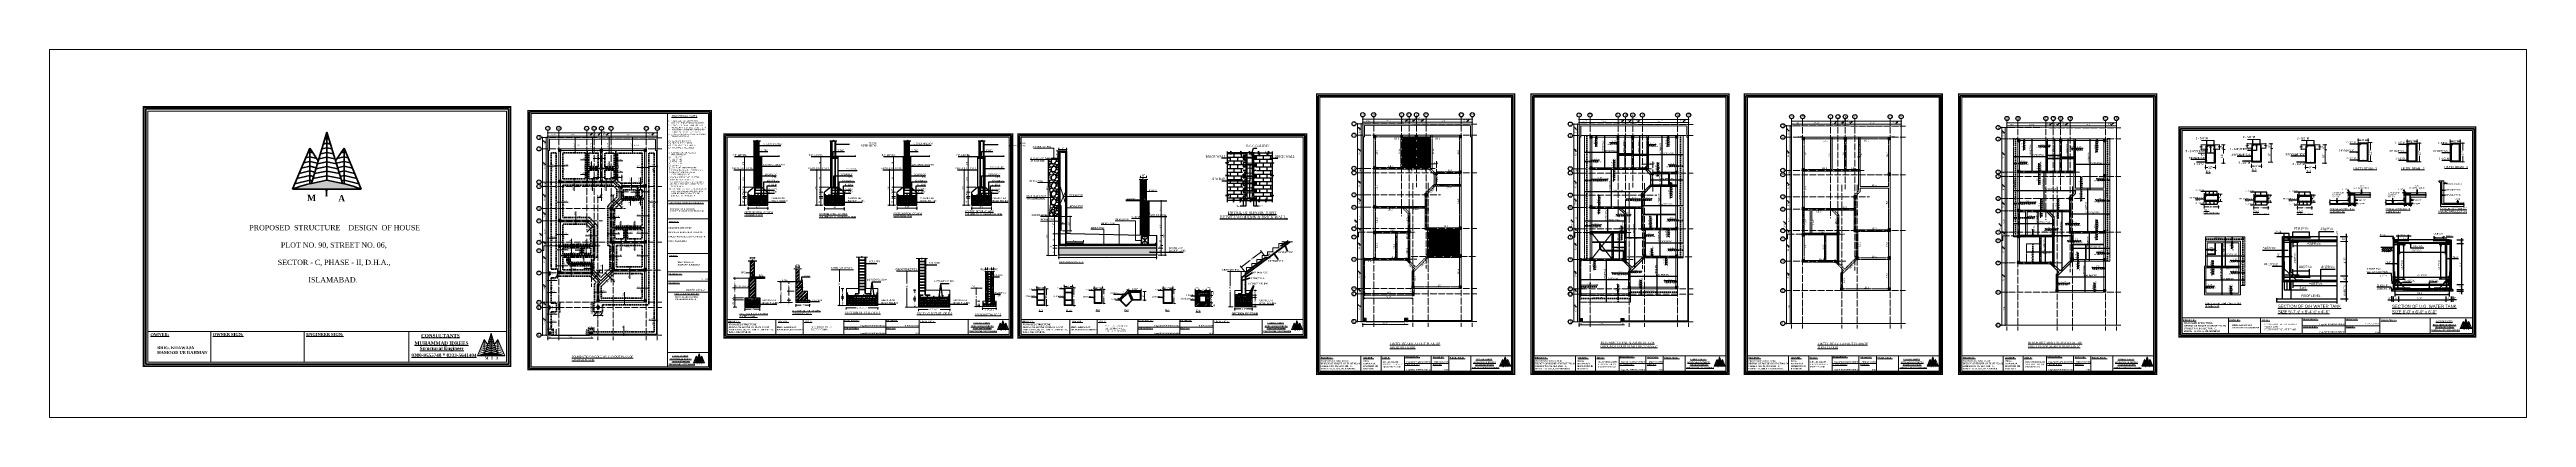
# Model space of a CAD drawing. Header units: inches. Extents: x 77090 to 90659, y -228139 to -226123.
import ezdxf
from ezdxf.enums import TextEntityAlignment as Align

# ---------------------------------------------------------------- set-up
doc = ezdxf.new("R2010")
doc.units = ezdxf.units.IN
doc.header["$LTSCALE"] = 15
doc.header["$MEASUREMENT"] = 0
doc.header["$PDMODE"] = 66
for name, pattern in [('ACAD_ISO02W100', [15, 12, -3]), ('ACAD_ISO04W100', [30, 24, -3, 0, -3]), ('CENTER', [2, 1.25, -0.25, 0.25, -0.25]), ('DASHDOT2', [0.5, 0.25, -0.125, 0, -0.125]), ('DASHED', [0.75, 0.5, -0.25]), ('DASHED2', [0.375, 0.25, -0.125]), ('HIDDEN', [0.375, 0.25, -0.125])]:
    doc.linetypes.add(name, pattern=pattern)
doc.layers.get('0').update_dxf_attribs({"lineweight": 25})
doc.layers.get('Defpoints').update_dxf_attribs({"lineweight": 25})
for name, color, linetype, lineweight in [('2', 2, 'Continuous', 25), ('BOUNDRY_WALL', 30, 'Continuous', 25), ('DI', 2, 'Continuous', 25), ('DIM', 42, 'Continuous', 13), ('doted1', 30, 'ACAD_ISO02W100', 13), ('GRID', 8, 'Continuous', 13), ('GRTD', 1, 'CENTER', 25), ('HACH', 8, 'Continuous', 13), ('HATCH', 8, 'Continuous', 0), ('HB', 3, 'HIDDEN', 25), ('L2', 2, 'Continuous', 25), ('L3', 3, 'Continuous', 25), ('LAYER4', 3, 'Continuous', 5), ('level', 7, 'Continuous', 13), ('P-BEAM', 3, 'Continuous', 25), ('PB', 3, 'Continuous', 25), ('reinf', 1, 'Continuous', 25), ('S', 6, 'Continuous', 30), ('S3', 3, 'Continuous', 25), ('SSCDIM', 2, 'Continuous', 25), ('STEEL', 211, 'Continuous', 35), ('STEEL-1', 11, 'Continuous', 0), ('STIRRUP', 240, 'Continuous', 0), ('TEX', 41, 'Continuous', 13), ('text', 8, 'Continuous', 25), ('TEXTS', 41, 'Continuous', 13), ('TILE', 252, 'Continuous', 9), ('wall', 240, 'Continuous', 13), ('walls', 5, 'Continuous', 50)]:
    doc.layers.add(name, color=color, linetype=linetype, lineweight=lineweight)
for name, color, linetype in [('7-Dimention', 8, 'Continuous'), ('DASH', 33, 'ACAD_ISO02W100'), ('DIM1', 100, 'Continuous'), ('H', 8, 'Continuous'), ('stairs', 252, 'Continuous')]:
    doc.layers.add(name, color=color, linetype=linetype)
doc.styles.add('ADE', font='', dxfattribs={"height": 6})
doc.styles.add('Arial', font='arial.ttf', dxfattribs={"height": 9})
doc.styles.add('BOUNDARY', font='times.ttf', dxfattribs={"height": 5})
doc.styles.add('farrukh', font='timesbd.ttf', dxfattribs={"height": 13})
doc.styles.get("Standard").update_dxf_attribs({"font": 'trebuc.ttf'})
doc.styles.add('style10', font='stylu.ttf', dxfattribs={"height": 12})
doc.styles.add('style4', font='times.ttf', dxfattribs={"height": 8})
doc.styles.add('tex9', font='times.ttf', dxfattribs={"height": 9})
doc.styles.add('XFINE', font='romans.shx')
doc.styles.get('ADE').set_extended_font_data('Arial Rounded MT Bold')
doc.dimstyles.new('BOUNDARY DETAIL', dxfattribs={"dimtxt": 5, "dimasz": 2, "dimexe": 0.1, "dimexo": 0.5, "dimgap": 0.5, "dimtad": 0, "dimdec": 1, "dimzin": 0, "dimdsep": 46, "dimlunit": 4, "dimtxsty": 'BOUNDARY', "dimblk": 'ARCHTICK', "dimcen": 9, "dimdle": 1, "dimadec": 0, "dimazin": 0, "dimtfac": 1, "dimtdec": 1, "dimtofl": 0, "dimtmove": 0, "dimatfit": 3, "dimfxl": 0, "dimfrac": 1, "dimtolj": 1, "dimtzin": 0, "dimarcsym": 0})
doc.dimstyles.new('DIM100', dxfattribs={"dimscale": 0, "dimtxt": 9, "dimasz": 9, "dimexe": 0, "dimexo": 0, "dimgap": 2, "dimtad": 1, "dimrnd": 0.25, "dimzin": 1, "dimdsep": 46, "dimlunit": 4, "dimtxsty": 'Standard', "dimblk": 'INTEGRAL', "dimcen": 0.0625, "dimdle": 1, "dimse1": 1, "dimse2": 1, "dimclrd": 256, "dimclrt": 7, "dimadec": 0, "dimazin": 0, "dimtfac": 0.5, "dimtix": 1, "dimtmove": 1, "dimatfit": 3, "dimldrblk": 'DOTSMALL', "dimfxl": 0, "dimtolj": 1, "dimtzin": 0, "dimarcsym": 0})
doc.dimstyles.new('Standard 1', dxfattribs={"dimtxt": 9, "dimasz": 8, "dimexe": 9, "dimexo": 9, "dimgap": 3, "dimtad": 1, "dimdec": 1, "dimlfac": -1, "dimzin": 3, "dimdsep": 46, "dimlunit": 4, "dimtxsty": 'XFINE', "dimblk": 'ARCHTICK', "dimcen": 0.09, "dimdle": 9, "dimclrd": 42, "dimclre": 6, "dimclrt": 7, "dimadec": 0, "dimazin": 0, "dimtfac": 1, "dimtdec": 1, "dimtofl": 0, "dimtmove": 2, "dimatfit": 3, "dimldrblk": 'ARCHTICK', "dimfxl": 0, "dimtolj": 1, "dimtzin": 0, "dimlwd": -1, "dimlwe": -1, "dimarcsym": 0})
doc.dimstyles.new('Standard$0', dxfattribs={"dimtxt": 10, "dimasz": 5, "dimexe": 6, "dimexo": 6, "dimgap": 3, "dimtad": 0, "dimdec": 0, "dimzin": 3, "dimdsep": 46, "dimlunit": 4, "dimtxsty": 'farrukh', "dimcen": 0.5, "dimdle": 5, "dimclrd": 256, "dimclre": 256, "dimclrt": 256, "dimadec": 0, "dimazin": 0, "dimtm": 1e-09, "dimtfac": 1, "dimtdec": 0, "dimtofl": 0, "dimtmove": 2, "dimatfit": 3, "dimfxl": 0, "dimfrac": 2, "dimtolj": 1, "dimtzin": 0, "dimlwd": -1, "dimlwe": -1, "dimarcsym": 0})
doc.dimstyles.new('STANDARD$7', dxfattribs={"dimtxt": 2, "dimasz": 3, "dimexe": 2, "dimexo": 1, "dimgap": 0.5, "dimtad": 3, "dimzin": 3, "dimdsep": 46, "dimlunit": 4, "dimtxsty": 'Standard', "dimcen": 0.0625, "dimclrd": 256, "dimclre": 256, "dimclrt": 256, "dimadec": 0, "dimazin": 0, "dimtfac": 1, "dimtmove": 0, "dimatfit": 3, "dimfxl": 0, "dimtolj": 1, "dimtzin": 0, "dimarcsym": 0})
doc.dimstyles.new('TARIQ', dxfattribs={"dimtxt": 6, "dimasz": 6, "dimexe": 6, "dimexo": 6, "dimgap": 2, "dimtad": 1, "dimdec": 1, "dimzin": 3, "dimdsep": 46, "dimlunit": 4, "dimtxsty": 'Standard', "dimblk": 'ARCHTICK', "dimcen": 0.09375, "dimdle": 6, "dimclrd": 256, "dimclre": 256, "dimclrt": 3, "dimadec": 1, "dimazin": 0, "dimtfac": 1, "dimtdec": 1, "dimtofl": 0, "dimtmove": 1, "dimatfit": 3, "dimldrblk": 'ARCHTICK', "dimfxl": 0, "dimfrac": 1, "dimtolj": 1, "dimtzin": 0, "dimlwd": -1, "dimlwe": -1, "dimarcsym": 0})
pattern_1 = [(228.0128, (10.8, 15), (-119.9999734824, -135.000020124), [2.01804, -199.78632]), (184.9697, (9.45, 13.5), (180.0000157728, 14.9998696051), [3.46302, -342.838875]), (132.5104, (6, 13.2), (149.9998607752, -165.000130108), [2.44182, -241.74048]), (267.2737, (0.15, 9.45), (14.999940266, 300.0000044246), [3.15357, -312.20337]), (292.8337, (0, 6.3), (-75.0001485816, 179.9999461767), [3.092325, -306.140595]), (357.2737, (1.2, 3.45), (-300.0000044246, 14.999940266), [3.15357, -312.20337]), (37.6942, (4.35, 3.3), (-195.0001101843, -149.9998560774), [4.170435, -412.872735]), (72.2553, (7.65, 5.85), (105.0001614406, 329.9999434686), [3.93732, -389.794815]), (121.4296, (8.85, 9.6), (-120.0001235126, 194.9999255474), [3.16425, -313.261095]), (175.2364, (7.2, 12.3), (165.000014195, -14.99987299), [3.61248, -177.011445]), (222.3974, (3.6, 12.6), (-180.0001102661, -164.9998812302), [4.67172, -462.500625]), (138.8141, (15, 9.3), (-105.000044202, 89.9999597), [1.594515, -157.85766]), (171.4692, (13.8, 10.35), (194.9999742722, -30.0001186506), [3.033555, -300.322665]), (225, (10.8, 10.8), (-2e-15, -15.00000464), [2.121315, -19.09188]), (203.1986, (9.75, 12.6), (74.99999596, 30.000019879), [1.14237, -113.094225]), (291.8014, (8.7, 12.15), (-14.999998658, 45.000004095), [1.615545, -79.16193]), (30.9638, (9.3, 10.65), (44.999970334, 30.000037253), [2.623935, -84.840345]), (161.5651, (11.55, 12), (30.00000652, -14.99997605), [1.897365, -45.536805]), (16.3895, (0, 12.15), (150.0000329762, 44.9998906473), [2.658, -263.142675]), (70.3462, (2.55, 12.9), (-59.9999287106, -165.000032034), [2.229915, -220.76112]), (293.1986, (11.55, 15), (-30.000019879, 74.99999596), [2.284725, -111.95187]), (343.6105, (12.45, 12.9), (-150.0000329762, 44.9998906473), [2.658, -263.142675]), (339.444, (0, 2.85), (-75.000027668, 29.999939946), [2.5632, -125.59686]), (294.7751, (2.4, 1.95), (-74.9998828387, 165.0000513276), [2.14767, -212.619645]), (66.8014, (11.7, 0), (30.000019879, 74.99999596), [2.284725, -111.95187]), (17.354, (12.6, 2.1), (-195.0000302865, -59.999917534), [2.514465, -248.93136]), (69.444, (4.35, 0), (-29.999939946, -75.000027668), [1.2816, -126.87846]), (101.3099, (10.8, 0), (-14.999964482, 60.000011283), [0.76485, -75.720435]), (165.9638, (10.65, 0.75), (45.00000819, -14.99997086), [3.092325, -58.75425]), (186.009, (7.65, 1.5), (149.9999962636, 14.9999897622), [2.86575, -283.708845]), (303.6901, (9.3, 9.3), (-15.00002002, 29.99999337), [2.16333, -51.919935]), (353.1572, (10.5, 7.5), (254.9999904822, -30.0001199689), [3.77691, -373.913445]), (60.9454, (14.25, 7.05), (-60.000000408, -105.0000057685), [1.54434, -152.89011]), (90, (15, 8.4), (-15, 15), [0.9, -14.1]), (120.2564, (7.35, 1.95), (59.999923302, -105.000036838), [2.08386, -206.3028]), (48.0128, (6.3, 3.75), (119.9999734824, 135.000020124), [4.03608, -197.76828]), (0, (9, 6.75), (15, 15), [3.9, -11.1]), (325.3048, (12.9, 6.75), (-149.9999138848, 105.000129144), [2.37171, -234.79911]), (254.0546, (14.85, 5.4), (-14.99999834, -60.0000019), [2.18403, -107.01762]), (207.646, (14.25, 3.3), (-284.9999371077, -150.0001156975), [3.555975, -352.04211]), (175.4261, (11.1, 1.65), (-195.0000083747, 14.9999220174), [3.761985, -372.43611])]
pattern_2 = [(135, (80266.1295, -106157.462), (6.44351054, 6.44351054), []), (135, (80261.834, -106157.462), (6.44351054, 6.44351054), [])]
pattern_3 = [(45, (109182.817, -127391.425), (-9.4650642, 9.4650642), []), (45, (109189.127, -127391.425), (-9.4650642, 9.4650642), [])]
pattern_4 = [(45, (83938.7626, -220243.9525), (-4.6898035, 4.6898035), [])]
pattern_5 = [(228.0128, (10.8, -23.8251), (-119.9999734824, -135.000020124), [2.01804, -199.78632]), (184.9697, (9.45, -25.3251), (180.0000157728, 14.9998696051), [3.46302, -342.838875]), (132.5104, (6, -25.6251), (149.9998607752, -165.000130108), [2.44182, -241.74048]), (267.2737, (0.15, -29.3751), (14.999940266, 300.0000044246), [3.15357, -312.20337]), (292.8337, (0, -32.5251), (-75.0001485816, 179.9999461767), [3.092325, -306.140595]), (357.2737, (1.2, -35.3751), (-300.0000044246, 14.999940266), [3.15357, -312.20337]), (37.6942, (4.35, -35.5251), (-195.0001101843, -149.9998560774), [4.170435, -412.872735]), (72.2553, (7.65, -32.9751), (105.0001614406, 329.9999434686), [3.93732, -389.794815]), (121.4296, (8.85, -29.2251), (-120.0001235126, 194.9999255474), [3.16425, -313.261095]), (175.2364, (7.2, -26.5251), (165.000014195, -14.99987299), [3.61248, -177.011445]), (222.3974, (3.6, -26.2251), (-180.0001102661, -164.9998812302), [4.67172, -462.500625]), (138.8141, (15, -29.5251), (-105.000044202, 89.9999597), [1.594515, -157.85766]), (171.4692, (13.8, -28.4751), (194.9999742722, -30.0001186506), [3.033555, -300.322665]), (225, (10.8, -28.025), (-2e-15, -15.00000464), [2.121315, -19.09188]), (203.1986, (9.75, -26.2251), (74.99999596, 30.000019879), [1.14237, -113.094225]), (291.8014, (8.7, -26.675), (-14.999998658, 45.000004095), [1.615545, -79.16193]), (30.9638, (9.3, -28.175), (44.999970334, 30.000037253), [2.623935, -84.840345]), (161.5651, (11.55, -26.825), (30.00000652, -14.99997605), [1.897365, -45.536805]), (16.3895, (0, -26.6751), (150.0000329762, 44.9998906473), [2.658, -263.142675]), (70.3462, (2.55, -25.9251), (-59.9999287106, -165.000032034), [2.229915, -220.76112]), (293.1986, (11.55, -23.8251), (-30.000019879, 74.99999596), [2.284725, -111.95187]), (343.6105, (12.45, -25.9251), (-150.0000329762, 44.9998906473), [2.658, -263.142675]), (339.444, (0, -35.9751), (-75.000027668, 29.999939946), [2.5632, -125.59686]), (294.7751, (2.4, -36.8751), (-74.9998828387, 165.0000513276), [2.14767, -212.619645]), (66.8014, (11.7, -38.8251), (30.000019879, 74.99999596), [2.284725, -111.95187]), (17.354, (12.6, -36.7251), (-195.0000302865, -59.999917534), [2.514465, -248.93136]), (69.444, (4.35, -38.8251), (-29.999939946, -75.000027668), [1.2816, -126.87846]), (101.3099, (10.8, -38.825), (-14.999964482, 60.000011283), [0.76485, -75.720435]), (165.9638, (10.65, -38.075), (45.00000819, -14.99997086), [3.092325, -58.75425]), (186.009, (7.65, -37.3251), (149.9999962636, 14.9999897622), [2.86575, -283.708845]), (303.6901, (9.3, -29.525), (-15.00002002, 29.99999337), [2.16333, -51.919935]), (353.1572, (10.5, -31.3251), (254.9999904822, -30.0001199689), [3.77691, -373.913445]), (60.9454, (14.25, -31.7751), (-60.000000408, -105.0000057685), [1.54434, -152.89011]), (90, (15, -30.425), (-15, 15), [0.9, -14.1]), (120.2564, (7.35, -36.8751), (59.999923302, -105.000036838), [2.08386, -206.3028]), (48.0128, (6.3, -35.0751), (119.9999734824, 135.000020124), [4.03608, -197.76828]), (0, (9, -32.075), (15, 15), [3.9, -11.1]), (325.3048, (12.9, -32.0751), (-149.9999138848, 105.000129144), [2.37171, -234.79911]), (254.0546, (14.85, -33.4251), (-14.99999834, -60.0000019), [2.18403, -107.01762]), (207.646, (14.25, -35.5251), (-284.9999371077, -150.0001156975), [3.555975, -352.04211]), (175.4261, (11.1, -37.1751), (-195.0000083747, 14.9999220174), [3.761985, -372.43611])]
pattern_6 = [(50, (-19953.017, -254129.0324), (7.17260183, -0.62752135), [0.75, -8.25]), (355, (-19953.017, -254129.0324), (-1.38751334, 7.52192134), [0.6, -6.6]), (100.4514, (-19952.419, -254129.085), (5.7850938, 6.8943954), [0.6374019, -7.0114211]), (46.1842, (-19953.017, -254127.032), (10.6724105, -1.65519014), [1.125, -12.375]), (96.6356, (-19952.128, -254127.17), (9.3466271, 9.7411787), [0.9561029, -10.51713]), (351.1842, (-19953.017, -254127.032), (9.3466195, 9.741186), [0.9, -9.9]), (21, (-19952.017, -254127.5324), (5.96907052, -4.0261889), [0.75, -8.25]), (326, (-19952.017, -254127.5324), (2.4331533, 7.25150045), [0.6, -6.6]), (71.4514, (-19951.5196, -254127.868), (8.4022263, 3.22530497), [0.6374019, -7.0114211]), (37.5, (-19953.017, -254129.0324), (0.121598553, 3.32893854), [0, -6.52, 0, -6.7, 0, -6.625]), (7.5, (-19953.017, -254129.0324), (2.63069537, 3.94411712), [0, -3.82, 0, -6.37, 0, -2.525]), (327.5, (-19955.247, -254129.0324), (5.33822436, -0.22554872), [0, -2.5, 0, -7.8, 0, -10.35]), (317.5, (-19956.247, -254129.0324), (5.8318617, 1.00104982), [0, -3.25, 0, -5.18, 0, -7.35])]
pattern_7 = [(50, (3531.3866, -2964.6756), (7.17260183, -0.62752135), [0.75, -8.25]), (355, (3531.3866, -2964.6756), (-1.38751334, 7.52192134), [0.6, -6.6]), (100.4514, (3531.984, -2964.728), (5.78509382, 6.89439542), [0.6374019, -7.01142112]), (46.1842, (3531.387, -2962.676), (10.6724105, -1.65519014), [1.125, -12.375]), (96.6356, (3532.276, -2962.814), (9.34662706, 9.7411787), [0.9561029, -10.51713]), (351.1842, (3531.387, -2962.676), (9.34661945, 9.741186), [0.9, -9.9]), (21, (3532.3866, -2963.1756), (5.96907052, -4.0261889), [0.75, -8.25]), (326, (3532.3866, -2963.1756), (2.43315332, 7.25150045), [0.6, -6.6]), (71.4514, (3532.884, -2963.511), (8.40222629, 3.22530497), [0.6374019, -7.01142112]), (37.5, (3531.3866, -2964.6756), (0.121598553, 3.328938538), [0, -6.52, 0, -6.7, 0, -6.625]), (7.5, (3531.3866, -2964.6756), (2.630695374, 3.94411712), [0, -3.82, 0, -6.37, 0, -2.525]), (327.5, (3529.1566, -2964.6756), (5.338224362, -0.225548717), [0, -2.5, 0, -7.8, 0, -10.35]), (317.5, (3528.1566, -2964.6756), (5.83186169, 1.00104982), [0, -3.25, 0, -5.18, 0, -7.35])]
pattern_8 = [(50, (-15488.4533, -254054.2915), (7.17260183, -0.62752135), [0.75, -8.25]), (355, (-15488.453, -254054.2915), (-1.38751334, 7.52192134), [0.6, -6.6]), (100.4514, (-15487.8556, -254054.344), (5.7850938, 6.8943954), [0.6374019, -7.0114211]), (46.1842, (-15488.453, -254052.2915), (10.6724105, -1.65519014), [1.125, -12.375]), (96.6356, (-15487.564, -254052.429), (9.3466271, 9.7411787), [0.9561029, -10.51713]), (351.1842, (-15488.453, -254052.292), (9.3466195, 9.741186), [0.9, -9.9]), (21, (-15487.4533, -254052.7915), (5.96907052, -4.0261889), [0.75, -8.25]), (326, (-15487.453, -254052.7915), (2.4331533, 7.25150045), [0.6, -6.6]), (71.4514, (-15486.956, -254053.127), (8.4022263, 3.22530497), [0.6374019, -7.0114211]), (37.5, (-15488.4533, -254054.2915), (0.121598553, 3.32893854), [0, -6.52, 0, -6.7, 0, -6.625]), (7.5, (-15488.4533, -254054.2915), (2.63069537, 3.94411712), [0, -3.82, 0, -6.37, 0, -2.525]), (327.5, (-15490.6833, -254054.2915), (5.33822436, -0.22554872), [0, -2.5, 0, -7.8, 0, -10.35]), (317.5, (-15491.6833, -254054.2915), (5.8318617, 1.00104982), [0, -3.25, 0, -5.18, 0, -7.35])]
pattern_9 = [(45, (3531.3866, -2964.6756), (-3.09359217, 3.09359217), [])]
pattern_10 = [(50, (4716.569, -2966.232), (7.17260183, -0.62752135), [0.75, -8.25]), (355, (4716.569, -2966.232), (-1.38751334, 7.52192134), [0.6, -6.6]), (100.4514, (4717.167, -2966.2845), (5.78509382, 6.89439542), [0.6374019, -7.01142112]), (46.1842, (4716.569, -2964.232), (10.6724105, -1.65519014), [1.125, -12.375]), (96.6356, (4717.458, -2964.37), (9.34662706, 9.7411787), [0.9561029, -10.51713]), (351.1842, (4716.569, -2964.232), (9.34661945, 9.741186), [0.9, -9.9]), (21, (4717.569, -2964.732), (5.96907052, -4.0261889), [0.75, -8.25]), (326, (4717.569, -2964.732), (2.43315332, 7.25150045), [0.6, -6.6]), (71.4514, (4718.0665, -2965.068), (8.40222629, 3.22530497), [0.6374019, -7.01142112]), (37.5, (4716.569, -2966.2323), (0.121598553, 3.328938538), [0, -6.52, 0, -6.7, 0, -6.625]), (7.5, (4716.569, -2966.2323), (2.630695374, 3.94411712), [0, -3.82, 0, -6.37, 0, -2.525]), (327.5, (4714.339, -2966.2323), (5.338224362, -0.225548717), [0, -2.5, 0, -7.8, 0, -10.35]), (317.5, (4713.339, -2966.2323), (5.83186169, 1.00104982), [0, -3.25, 0, -5.18, 0, -7.35])]
pattern_11 = [(50, (-14303.271, -254055.848), (7.17260183, -0.62752135), [0.75, -8.25]), (355, (-14303.271, -254055.848), (-1.38751334, 7.52192134), [0.6, -6.6]), (100.4514, (-14302.673, -254055.9005), (5.7850938, 6.8943954), [0.6374019, -7.0114211]), (46.1842, (-14303.271, -254053.848), (10.6724105, -1.65519014), [1.125, -12.375]), (96.6356, (-14302.382, -254053.986), (9.3466271, 9.7411787), [0.9561029, -10.51713]), (351.1842, (-14303.271, -254053.848), (9.3466195, 9.741186), [0.9, -9.9]), (21, (-14302.271, -254054.348), (5.96907052, -4.0261889), [0.75, -8.25]), (326, (-14302.271, -254054.348), (2.4331533, 7.25150045), [0.6, -6.6]), (71.4514, (-14301.7735, -254054.684), (8.4022263, 3.22530497), [0.6374019, -7.0114211]), (37.5, (-14303.271, -254055.8482), (0.121598553, 3.32893854), [0, -6.52, 0, -6.7, 0, -6.625]), (7.5, (-14303.271, -254055.8482), (2.63069537, 3.94411712), [0, -3.82, 0, -6.37, 0, -2.525]), (327.5, (-14305.501, -254055.8482), (5.33822436, -0.22554872), [0, -2.5, 0, -7.8, 0, -10.35]), (317.5, (-14306.501, -254055.848), (5.8318617, 1.00104982), [0, -3.25, 0, -5.18, 0, -7.35])]
pattern_12 = [(50, (4091.398, -2961.047), (7.17260183, -0.62752135), [0.75, -8.25]), (355, (4091.398, -2961.047), (-1.38751334, 7.52192134), [0.6, -6.6]), (100.4514, (4091.996, -2961.0996), (5.78509382, 6.89439542), [0.6374019, -7.01142112]), (46.1842, (4091.398, -2959.047), (10.6724105, -1.65519014), [1.125, -12.375]), (96.6356, (4092.287, -2959.185), (9.34662706, 9.7411787), [0.9561029, -10.51713]), (351.1842, (4091.398, -2959.047), (9.34661945, 9.741186), [0.9, -9.9]), (21, (4092.398, -2959.547), (5.96907052, -4.0261889), [0.75, -8.25]), (326, (4092.398, -2959.547), (2.43315332, 7.25150045), [0.6, -6.6]), (71.4514, (4092.8955, -2959.883), (8.40222629, 3.22530497), [0.6374019, -7.01142112]), (37.5, (4091.398, -2961.0473), (0.121598553, 3.328938538), [0, -6.52, 0, -6.7, 0, -6.625]), (7.5, (4091.398, -2961.0473), (2.630695374, 3.94411712), [0, -3.82, 0, -6.37, 0, -2.525]), (327.5, (4089.168, -2961.0473), (5.338224362, -0.225548717), [0, -2.5, 0, -7.8, 0, -10.35]), (317.5, (4088.168, -2961.0473), (5.83186169, 1.00104982), [0, -3.25, 0, -5.18, 0, -7.35])]
pattern_13 = [(50, (5271.0056, -2970.5745), (7.17260183, -0.62752135), [0.75, -8.25]), (355, (5271.006, -2970.5745), (-1.38751334, 7.52192134), [0.6, -6.6]), (100.4514, (5271.6034, -2970.627), (5.78509382, 6.89439542), [0.6374019, -7.01142112]), (46.1842, (5271.006, -2968.5745), (10.6724105, -1.65519014), [1.125, -12.375]), (96.6356, (5271.895, -2968.712), (9.34662706, 9.7411787), [0.9561029, -10.51713]), (351.1842, (5271.006, -2968.574), (9.34661945, 9.741186), [0.9, -9.9]), (21, (5272.0056, -2969.0745), (5.96907052, -4.0261889), [0.75, -8.25]), (326, (5272.006, -2969.0745), (2.43315332, 7.25150045), [0.6, -6.6]), (71.4514, (5272.503, -2969.41), (8.40222629, 3.22530497), [0.6374019, -7.01142112]), (37.5, (5271.0056, -2970.5745), (0.121598553, 3.328938538), [0, -6.52, 0, -6.7, 0, -6.625]), (7.5, (5271.0056, -2970.5745), (2.630695374, 3.94411712), [0, -3.82, 0, -6.37, 0, -2.525]), (327.5, (5268.7756, -2970.5745), (5.338224362, -0.225548717), [0, -2.5, 0, -7.8, 0, -10.35]), (317.5, (5267.7756, -2970.5745), (5.83186169, 1.00104982), [0, -3.25, 0, -5.18, 0, -7.35])]

# ---------------------------------------------------------------- blocks, each defined once
blk = doc.blocks.new('_Integral')
at = {"color": 0, "linetype": 'ByBlock', "lineweight": -2}
for centre, start, end in [((0.4, -0.1), 102, 168), ((-0.4, 0.1), 282, 348)]:
    blk.add_arc(centre, 0.454, start, end, dxfattribs=at)
blk = doc.blocks.new('*D7')
at = {"layer": 'Defpoints', "color": 0}
for p in [(83066, -227014), (83066, -227021), (83115, -227014)]:
    blk.add_point(p, dxfattribs=at)
at = {"layer": 'DIM', "color": 42}
blk.add_line((83118, -227021), (83063, -227021), dxfattribs=at)
at = {"layer": 'DIM'}
for p, q in [((83066, -227023), (83066, -227030)), ((83115, -227023), (83115, -227030))]:
    blk.add_line(p, q, dxfattribs=at)
at = {"layer": 'DIM', "color": 42, "xscale": 7, "yscale": 7, "zscale": 7, "rotation": 180}
blk.add_blockref('_Integral', (83066, -227021), dxfattribs=at)
at = {"layer": 'DIM', "color": 42, "xscale": 7, "yscale": 7, "zscale": 7}
blk.add_blockref('_Integral', (83115, -227021), dxfattribs=at)
at = {"layer": 'DIM', "color": 7, "insert": (83091, -227015), "char_height": 12, "attachment_point": 5, "style": 'style10'}
blk.add_mtext('\\A1;{\\H0.58333x;13½"}', dxfattribs=at)
blk = doc.blocks.new('_ArchTick')
at = {"color": 0, "linetype": 'ByBlock', "lineweight": 5, "const_width": 0.15}
blk.add_lwpolyline([(-0.5, -0.5), (0.5, 0.5)], dxfattribs=at)
blk = doc.blocks.new('*D8')
at = {"layer": 'Defpoints', "color": 0}
for p in [(83167, -227196), (83167, -227211), (83180, -227196)]:
    blk.add_point(p, dxfattribs=at)
at = {"layer": 'DIM'}
for p, q in [((83176, -227196), (83189, -227196)), ((83176, -227211), (83189, -227211))]:
    blk.add_line(p, q, dxfattribs=at)
at = {"layer": 'DIM', "color": 42}
blk.add_line((83180, -227214), (83180, -227193), dxfattribs=at)
at = {"layer": 'DIM', "color": 42, "xscale": 7, "yscale": 7, "zscale": 7}
for p, rotation in [((83180, -227196), 90), ((83180, -227211), 270)]:
    blk.add_blockref('_Integral', p, dxfattribs=dict(at, rotation=rotation))
at = {"layer": 'DIM', "color": 7, "insert": (83173, -227204), "char_height": 12, "attachment_point": 5, "rotation": 90, "style": 'style10'}
blk.add_mtext('\\A1;{\\H0.58333x;3"}', dxfattribs=at)
blk = doc.blocks.new('*D9')
at = {"layer": 'Defpoints', "color": 0}
for p in [(83167, -227142), (83180, -227142), (83167, -227196)]:
    blk.add_point(p, dxfattribs=at)
at = {"layer": 'DIM'}
for p, q in [((83176, -227142), (83189, -227142)), ((83176, -227196), (83189, -227196))]:
    blk.add_line(p, q, dxfattribs=at)
at = {"layer": 'DIM', "color": 42}
blk.add_line((83180, -227199), (83180, -227139), dxfattribs=at)
at = {"layer": 'DIM', "color": 42, "xscale": 7, "yscale": 7, "zscale": 7}
for p, rotation in [((83180, -227142), 90), ((83180, -227196), 270)]:
    blk.add_blockref('_Integral', p, dxfattribs=dict(at, rotation=rotation))
at = {"layer": 'DIM', "color": 7, "insert": (83173, -227169), "char_height": 12, "attachment_point": 5, "rotation": 90, "style": 'style10'}
blk.add_mtext('\\A1;{\\H0.58333x;15"}', dxfattribs=at)
blk = doc.blocks.new('*D10')
at = {"layer": 'Defpoints', "color": 0}
for p in [(83167, -227142), (83173, -227038), (83180, -227038)]:
    blk.add_point(p, dxfattribs=at)
at = {"layer": 'DIM'}
for p, q in [((83176, -227142), (83189, -227142)), ((83182, -227038), (83189, -227038))]:
    blk.add_line(p, q, dxfattribs=at)
at = {"layer": 'DIM', "color": 42}
blk.add_line((83180, -227145), (83180, -227035), dxfattribs=at)
at = {"layer": 'DIM', "color": 42, "xscale": 7, "yscale": 7, "zscale": 7}
for p, rotation in [((83180, -227038), 90), ((83180, -227142), 270)]:
    blk.add_blockref('_Integral', p, dxfattribs=dict(at, rotation=rotation))
at = {"layer": 'DIM', "color": 7, "insert": (83173, -227090), "char_height": 12, "attachment_point": 5, "rotation": 90, "style": 'style10'}
blk.add_mtext('\\A1;{\\H0.58333x;2\'-6"}', dxfattribs=at)
blk = doc.blocks.new('*D11')
at = {"layer": 'Defpoints', "color": 0}
for p in [(83201, -227038), (83210, -227038), (83155, -227250)]:
    blk.add_point(p, dxfattribs=at)
at = {"layer": 'DIM'}
for p, q in [((83201, -227038), (83192, -227038)), ((83164, -227250), (83210, -227250))]:
    blk.add_line(p, q, dxfattribs=at)
at = {"layer": 'DIM', "color": 42}
blk.add_line((83201, -227253), (83201, -227035), dxfattribs=at)
at = {"layer": 'DIM', "color": 42, "xscale": 7, "yscale": 7, "zscale": 7}
for p, rotation in [((83201, -227038), 90), ((83201, -227250), 270)]:
    blk.add_blockref('_Integral', p, dxfattribs=dict(at, rotation=rotation))
at = {"layer": 'DIM', "color": 7, "insert": (83194, -227144), "char_height": 12, "attachment_point": 5, "rotation": 90, "style": 'style10'}
blk.add_mtext('\\A1;{\\H0.58333x;6\'-0"}', dxfattribs=at)
blk = doc.blocks.new('*D12')
at = {"layer": 'Defpoints', "color": 0}
for p in [(82595, -227196), (82619, -227196), (82619, -227211)]:
    blk.add_point(p, dxfattribs=at)
at = {"layer": 'DIM'}
for p, q in [((82610, -227196), (82586, -227196)), ((82610, -227211), (82586, -227211))]:
    blk.add_line(p, q, dxfattribs=at)
at = {"layer": 'DIM', "color": 42}
blk.add_line((82595, -227214), (82595, -227193), dxfattribs=at)
at = {"layer": 'DIM', "color": 42, "xscale": 7, "yscale": 7, "zscale": 7}
for p, rotation in [((82595, -227196), 90), ((82595, -227211), 270)]:
    blk.add_blockref('_Integral', p, dxfattribs=dict(at, rotation=rotation))
at = {"layer": 'DIM', "color": 7, "insert": (82578, -227204), "char_height": 12, "attachment_point": 5, "rotation": 90, "style": 'style10'}
blk.add_mtext('\\A1;{\\H0.58333x;3"}', dxfattribs=at)
blk = doc.blocks.new('*D13')
at = {"layer": 'Defpoints', "color": 0}
for p in [(82595, -227132), (82662, -227132), (82619, -227196)]:
    blk.add_point(p, dxfattribs=at)
at = {"layer": 'DIM'}
for p, q in [((82653, -227132), (82586, -227132)), ((82610, -227196), (82586, -227196))]:
    blk.add_line(p, q, dxfattribs=at)
at = {"layer": 'DIM', "color": 42}
blk.add_line((82595, -227199), (82595, -227129), dxfattribs=at)
at = {"layer": 'DIM', "color": 42, "xscale": 7, "yscale": 7, "zscale": 7}
for p, rotation in [((82595, -227132), 90), ((82595, -227196), 270)]:
    blk.add_blockref('_Integral', p, dxfattribs=dict(at, rotation=rotation))
at = {"layer": 'DIM', "color": 7, "insert": (82589, -227164), "char_height": 12, "attachment_point": 5, "rotation": 90, "style": 'style10'}
blk.add_mtext('\\A1;{\\H0.58333x;18"}', dxfattribs=at)
blk = doc.blocks.new('*D14')
at = {"layer": 'Defpoints', "color": 0}
for p in [(82595, -227038), (82619, -227038), (82662, -227132)]:
    blk.add_point(p, dxfattribs=at)
at = {"layer": 'DIM'}
for p, q in [((82610, -227038), (82586, -227038)), ((82653, -227132), (82586, -227132))]:
    blk.add_line(p, q, dxfattribs=at)
at = {"layer": 'DIM', "color": 42}
blk.add_line((82595, -227135), (82595, -227035), dxfattribs=at)
at = {"layer": 'DIM', "color": 42, "xscale": 7, "yscale": 7, "zscale": 7}
for p, rotation in [((82595, -227038), 90), ((82595, -227132), 270)]:
    blk.add_blockref('_Integral', p, dxfattribs=dict(at, rotation=rotation))
at = {"layer": 'DIM', "color": 7, "insert": (82588, -227085), "char_height": 12, "attachment_point": 5, "rotation": 90, "style": 'style10'}
blk.add_mtext('\\A1;{\\H0.58333x;2\'-3"}', dxfattribs=at)
blk = doc.blocks.new('*D15')
at = {"layer": 'Defpoints', "color": 0}
for p in [(82560, -227038), (82560, -227038), (82619, -227251)]:
    blk.add_point(p, dxfattribs=at)
at = {"layer": 'DIM', "color": 42}
blk.add_line((82560, -227254), (82560, -227035), dxfattribs=at)
at = {"layer": 'DIM'}
blk.add_line((82610, -227251), (82551, -227251), dxfattribs=at)
at = {"layer": 'DIM', "color": 42, "xscale": 7, "yscale": 7, "zscale": 7}
for p, rotation in [((82560, -227038), 90), ((82560, -227251), 270)]:
    blk.add_blockref('_Integral', p, dxfattribs=dict(at, rotation=rotation))
at = {"layer": 'DIM', "color": 7, "insert": (82554, -227144), "char_height": 12, "attachment_point": 5, "rotation": 90, "style": 'style10'}
blk.add_mtext('\\A1;{\\H0.58333x;6\'-0"}', dxfattribs=at)
blk = doc.blocks.new('*D16')
at = {"layer": 'Defpoints', "color": 0}
for p in [(82553, -226725), (82560, -226725), (82560, -227038)]:
    blk.add_point(p, dxfattribs=at)
at = {"layer": 'DIM', "color": 42}
blk.add_line((82560, -227041), (82560, -226722), dxfattribs=at)
at = {"layer": 'DIM'}
blk.add_line((82562, -226725), (82569, -226725), dxfattribs=at)
at = {"layer": 'DIM', "color": 42, "xscale": 7, "yscale": 7, "zscale": 7}
for p, rotation in [((82560, -226725), 90), ((82560, -227038), 270)]:
    blk.add_blockref('_Integral', p, dxfattribs=dict(at, rotation=rotation))
at = {"layer": 'DIM', "color": 7, "insert": (82554, -226882), "char_height": 12, "attachment_point": 5, "rotation": 90, "style": 'style10'}
blk.add_mtext('\\A1;{\\H0.58333x;10\'-0"}', dxfattribs=at)
blk = doc.blocks.new('*D17')
at = {"layer": 'Defpoints', "color": 0}
for p in [(83066, -226824), (83066, -226834), (83099, -226834)]:
    blk.add_point(p, dxfattribs=at)
at = {"layer": 'DIM', "color": 42}
blk.add_line((83102, -226824), (83063, -226824), dxfattribs=at)
at = {"layer": 'DIM'}
for p, q in [((83066, -226825), (83066, -226815)), ((83099, -226825), (83099, -226815))]:
    blk.add_line(p, q, dxfattribs=at)
at = {"layer": 'DIM', "color": 42, "xscale": 7, "yscale": 7, "zscale": 7, "rotation": 180}
blk.add_blockref('_Integral', (83066, -226824), dxfattribs=at)
at = {"layer": 'DIM', "color": 42, "xscale": 7, "yscale": 7, "zscale": 7}
blk.add_blockref('_Integral', (83099, -226824), dxfattribs=at)
at = {"layer": 'DIM', "color": 7, "insert": (83083, -226814), "char_height": 12, "attachment_point": 5, "style": 'style10'}
blk.add_mtext('\\A1;{\\H1.125x;9"}', dxfattribs=at)
blk = doc.blocks.new('*D18')
at = {"layer": 'Defpoints', "color": 0}
for p in [(82658, -227177), (82658, -227184), (82754, -227185)]:
    blk.add_point(p, dxfattribs=at)
at = {"layer": 'DIM', "color": 42}
blk.add_line((82757, -227177), (82655, -227177), dxfattribs=at)
at = {"layer": 'DIM'}
for p, q in [((82658, -227175), (82658, -227168)), ((82754, -227176), (82754, -227168))]:
    blk.add_line(p, q, dxfattribs=at)
at = {"layer": 'DIM', "color": 42, "xscale": 7, "yscale": 7, "zscale": 7, "rotation": 180}
blk.add_blockref('_Integral', (82658, -227177), dxfattribs=at)
at = {"layer": 'DIM', "color": 42, "xscale": 7, "yscale": 7, "zscale": 7}
blk.add_blockref('_Integral', (82754, -227177), dxfattribs=at)
at = {"layer": 'DIM', "color": 7, "insert": (82706, -227170), "char_height": 12, "attachment_point": 5, "style": 'style10'}
blk.add_mtext('\\A1;{\\H0.58333x;4\'-0"}', dxfattribs=at)
blk = doc.blocks.new('*D19')
at = {"layer": 'Defpoints', "color": 0}
for p in [(82595, -226980), (82625, -226980), (82619, -227038)]:
    blk.add_point(p, dxfattribs=at)
at = {"layer": 'HACH', "color": 6}
for p, q in [((82616, -226980), (82586, -226980)), ((82610, -227038), (82586, -227038))]:
    blk.add_line(p, q, dxfattribs=at)
at = {"layer": 'HACH', "color": 42}
blk.add_line((82595, -227047), (82595, -226971), dxfattribs=at)
at = {"layer": 'HACH', "color": 42, "xscale": 8, "yscale": 8, "zscale": 8}
for p, rotation in [((82595, -226980), 90), ((82595, -227038), 270)]:
    blk.add_blockref('_ArchTick', p, dxfattribs=dict(at, rotation=rotation))
at = {"layer": 'HACH', "color": 7, "insert": (82587, -227009), "char_height": 9, "attachment_point": 5, "rotation": 90, "style": 'XFINE'}
blk.add_mtext('\\A1;1\'-4"', dxfattribs=at)
blk = doc.blocks.new('*D20')
at = {"layer": 'Defpoints', "color": 0}
for p in [(82619, -227038), (82630, -227117), (82681, -227038)]:
    blk.add_point(p, dxfattribs=at)
at = {"layer": 'DIM'}
for p, q in [((82628, -227038), (82690, -227038)), ((82639, -227117), (82690, -227117))]:
    blk.add_line(p, q, dxfattribs=at)
at = {"layer": 'DIM', "color": 42}
blk.add_line((82681, -227120), (82681, -227035), dxfattribs=at)
at = {"layer": 'DIM', "color": 42, "xscale": 7, "yscale": 7, "zscale": 7}
for p, rotation in [((82681, -227038), 90), ((82681, -227117), 270)]:
    blk.add_blockref('_Integral', p, dxfattribs=dict(at, rotation=rotation))
at = {"layer": 'DIM', "color": 7, "insert": (82675, -227078), "char_height": 12, "attachment_point": 5, "rotation": 90, "style": 'style10'}
blk.add_mtext('\\A1;{\\H0.58333x;2\'-0"}', dxfattribs=at)
blk = doc.blocks.new('*D21')
at = {"layer": 'Defpoints', "color": 0}
for p in [(83175, -226952), (83180, -226952), (83173, -227038)]:
    blk.add_point(p, dxfattribs=at)
at = {"layer": 'DIM', "color": 42}
blk.add_line((83180, -227041), (83180, -226949), dxfattribs=at)
at = {"layer": 'DIM'}
for p, q in [((83184, -226952), (83189, -226952)), ((83182, -227038), (83189, -227038))]:
    blk.add_line(p, q, dxfattribs=at)
at = {"layer": 'DIM', "color": 42, "xscale": 7, "yscale": 7, "zscale": 7}
for p, rotation in [((83180, -226952), 90), ((83180, -227038), 270)]:
    blk.add_blockref('_Integral', p, dxfattribs=dict(at, rotation=rotation))
at = {"layer": 'DIM', "color": 7, "insert": (83173, -226995), "char_height": 12, "attachment_point": 5, "rotation": 90, "style": 'style10'}
blk.add_mtext('\\A1;{\\H0.58333x;2\'-0"}', dxfattribs=at)
blk = doc.blocks.new('*D22')
at = {"layer": 'Defpoints', "color": 0}
for p in [(82619, -227073), (82662, -227073), (82662, -227078)]:
    blk.add_point(p, dxfattribs=at)
at = {"layer": 'DIM', "color": 42}
blk.add_line((82616, -227078), (82665, -227078), dxfattribs=at)
at = {"layer": 'DIM'}
for p, q in [((82619, -227082), (82619, -227087)), ((82662, -227082), (82662, -227087))]:
    blk.add_line(p, q, dxfattribs=at)
at = {"layer": 'DIM', "color": 42, "xscale": 7, "yscale": 7, "zscale": 7, "rotation": 180}
blk.add_blockref('_Integral', (82619, -227078), dxfattribs=at)
at = {"layer": 'DIM', "color": 42, "xscale": 7, "yscale": 7, "zscale": 7}
blk.add_blockref('_Integral', (82662, -227078), dxfattribs=at)
at = {"layer": 'DIM', "color": 7, "insert": (82641, -227071), "char_height": 12, "attachment_point": 5, "style": 'style10'}
blk.add_mtext('\\A1;{\\H0.58333x;9"}', dxfattribs=at)
blk = doc.blocks.new('*D23')
at = {"layer": 'Defpoints', "color": 0}
for p in [(82619, -227242), (83155, -227242), (83155, -227263)]:
    blk.add_point(p, dxfattribs=at)
at = {"layer": 'DIM', "color": 42}
blk.add_line((82616, -227263), (83158, -227263), dxfattribs=at)
at = {"layer": 'DIM'}
for p, q in [((82619, -227251), (82619, -227272)), ((83155, -227251), (83155, -227272))]:
    blk.add_line(p, q, dxfattribs=at)
at = {"layer": 'DIM', "color": 42, "xscale": 7, "yscale": 7, "zscale": 7, "rotation": 180}
blk.add_blockref('_Integral', (82619, -227263), dxfattribs=at)
at = {"layer": 'DIM', "color": 42, "xscale": 7, "yscale": 7, "zscale": 7}
blk.add_blockref('_Integral', (83155, -227263), dxfattribs=at)
at = {"layer": 'DIM', "color": 7, "insert": (82887, -227257), "char_height": 12, "attachment_point": 5, "style": 'style10'}
blk.add_mtext('\\A1;{\\H0.58333x;7\'-0"}', dxfattribs=at)
blk = doc.blocks.new('*D24')
at = {"layer": 'Defpoints', "color": 0}
for p in [(82613, -226679), (82619, -226679), (82619, -226725)]:
    blk.add_point(p, dxfattribs=at)
at = {"layer": 'DIM'}
for p, q in [((82610, -226679), (82604, -226679)), ((82610, -226725), (82604, -226725))]:
    blk.add_line(p, q, dxfattribs=at)
at = {"layer": 'DIM', "color": 42}
blk.add_line((82613, -226728), (82613, -226676), dxfattribs=at)
at = {"layer": 'DIM', "color": 42, "xscale": 7, "yscale": 7, "zscale": 7}
for p, rotation in [((82613, -226679), 90), ((82613, -226725), 270)]:
    blk.add_blockref('_Integral', p, dxfattribs=dict(at, rotation=rotation))
at = {"layer": 'DIM', "color": 7, "insert": (82607, -226702), "char_height": 12, "attachment_point": 5, "rotation": 90, "style": 'style10'}
blk.add_mtext('\\A1;{\\H0.58333x;1\'-0"}', dxfattribs=at)
blk = doc.blocks.new('*D25')
at = {"layer": 'Defpoints', "color": 0}
for p in [(82619, -226679), (82662, -226671), (82662, -226679)]:
    blk.add_point(p, dxfattribs=at)
at = {"layer": 'DIM', "color": 42}
blk.add_line((82616, -226671), (82665, -226671), dxfattribs=at)
at = {"layer": 'DIM'}
for p, q in [((82619, -226670), (82619, -226662)), ((82662, -226670), (82662, -226662))]:
    blk.add_line(p, q, dxfattribs=at)
at = {"layer": 'DIM', "color": 42, "xscale": 7, "yscale": 7, "zscale": 7, "rotation": 180}
blk.add_blockref('_Integral', (82619, -226671), dxfattribs=at)
at = {"layer": 'DIM', "color": 42, "xscale": 7, "yscale": 7, "zscale": 7}
blk.add_blockref('_Integral', (82662, -226671), dxfattribs=at)
at = {"layer": 'DIM', "color": 7, "insert": (82641, -226664), "char_height": 12, "attachment_point": 5, "style": 'style10'}
blk.add_mtext('\\A1;{\\H0.58333x;9"}', dxfattribs=at)
blk = doc.blocks.new('*D46')
at = {"layer": 'Defpoints', "color": 0}
for p in [(82812, -227430), (82812, -227438), (82858, -227438)]:
    blk.add_point(p, dxfattribs=at)
at = {"layer": 'DIM', "color": 42}
for p, q in [((82809, -227430), (82829, -227430)), ((82861, -227430), (82844, -227430))]:
    blk.add_line(p, q, dxfattribs=at)
at = {"layer": 'DIM'}
for p, q in [((82812, -227429), (82812, -227421)), ((82858, -227429), (82858, -227421))]:
    blk.add_line(p, q, dxfattribs=at)
at = {"layer": 'DIM', "color": 42, "xscale": 7, "yscale": 7, "zscale": 7, "rotation": 180}
blk.add_blockref('_Integral', (82812, -227430), dxfattribs=at)
at = {"layer": 'DIM', "color": 42, "xscale": 7, "yscale": 7, "zscale": 7}
blk.add_blockref('_Integral', (82858, -227430), dxfattribs=at)
at = {"layer": 'DIM', "color": 7, "insert": (82836, -227430), "char_height": 12, "attachment_point": 5, "style": 'style10'}
blk.add_mtext('\\A1;{\\H0.66667x;9"}', dxfattribs=at)
blk = doc.blocks.new('*D47')
at = {"layer": 'Defpoints', "color": 0}
for p in [(82858, -227438), (82858, -227514), (82865, -227438)]:
    blk.add_point(p, dxfattribs=at)
at = {"layer": 'DIM', "color": 42}
for p, q in [((82865, -227435), (82865, -227464)), ((82865, -227517), (82865, -227485))]:
    blk.add_line(p, q, dxfattribs=at)
at = {"layer": 'DIM'}
for p, q in [((82867, -227438), (82874, -227438)), ((82867, -227514), (82874, -227514))]:
    blk.add_line(p, q, dxfattribs=at)
at = {"layer": 'DIM', "color": 42, "xscale": 7, "yscale": 7, "zscale": 7}
for p, rotation in [((82865, -227438), 90), ((82865, -227514), 270)]:
    blk.add_blockref('_Integral', p, dxfattribs=dict(at, rotation=rotation))
at = {"layer": 'DIM', "color": 7, "insert": (82865, -227475), "char_height": 12, "attachment_point": 5, "rotation": 90, "style": 'style10'}
blk.add_mtext('\\A1;{\\H0.66667x;15"}', dxfattribs=at)
blk = doc.blocks.new('*D48')
at = {"layer": 'Defpoints', "color": 0}
for p in [(82498, -227428), (82498, -227435), (82543, -227435)]:
    blk.add_point(p, dxfattribs=at)
at = {"layer": 'DIM'}
for p, q in [((82498, -227426), (82498, -227419)), ((82543, -227426), (82543, -227419))]:
    blk.add_line(p, q, dxfattribs=at)
at = {"layer": 'DIM', "color": 42}
for p, q in [((82495, -227428), (82514, -227428)), ((82546, -227428), (82530, -227428))]:
    blk.add_line(p, q, dxfattribs=at)
at = {"layer": 'DIM', "color": 42, "xscale": 7, "yscale": 7, "zscale": 7, "rotation": 180}
blk.add_blockref('_Integral', (82498, -227428), dxfattribs=at)
at = {"layer": 'DIM', "color": 42, "xscale": 7, "yscale": 7, "zscale": 7}
blk.add_blockref('_Integral', (82543, -227428), dxfattribs=at)
at = {"layer": 'DIM', "color": 7, "insert": (82522, -227428), "char_height": 12, "attachment_point": 5, "style": 'style10'}
blk.add_mtext('\\A1;{\\H0.66667x;9"}', dxfattribs=at)
blk = doc.blocks.new('*D49')
at = {"layer": 'Defpoints', "color": 0}
for p in [(82543, -227435), (82543, -227526), (82551, -227435)]:
    blk.add_point(p, dxfattribs=at)
at = {"layer": 'DIM', "color": 42}
for p, q in [((82551, -227432), (82551, -227469)), ((82551, -227529), (82551, -227490))]:
    blk.add_line(p, q, dxfattribs=at)
at = {"layer": 'DIM'}
for p, q in [((82552, -227435), (82560, -227435)), ((82552, -227526), (82560, -227526))]:
    blk.add_line(p, q, dxfattribs=at)
at = {"layer": 'DIM', "color": 42, "xscale": 7, "yscale": 7, "zscale": 7}
for p, rotation in [((82551, -227435), 90), ((82551, -227526), 270)]:
    blk.add_blockref('_Integral', p, dxfattribs=dict(at, rotation=rotation))
at = {"layer": 'DIM', "color": 7, "insert": (82551, -227479), "char_height": 12, "attachment_point": 5, "rotation": 90, "style": 'style10'}
blk.add_mtext('\\A1;{\\H0.66667x;18"}', dxfattribs=at)
blk = doc.blocks.new('*D50')
at = {"layer": 'Defpoints', "color": 0}
for p in [(83387, -227443), (83387, -227449), (83427, -227449)]:
    blk.add_point(p, dxfattribs=at)
at = {"layer": 'DIM', "color": 42}
for p, q in [((83384, -227443), (83400, -227443)), ((83430, -227443), (83416, -227443))]:
    blk.add_line(p, q, dxfattribs=at)
at = {"layer": 'DIM'}
for p, q in [((83387, -227440), (83387, -227434)), ((83427, -227440), (83427, -227434))]:
    blk.add_line(p, q, dxfattribs=at)
at = {"layer": 'DIM', "color": 42, "xscale": 7, "yscale": 7, "zscale": 7, "rotation": 180}
blk.add_blockref('_Integral', (83387, -227443), dxfattribs=at)
at = {"layer": 'DIM', "color": 42, "xscale": 7, "yscale": 7, "zscale": 7}
blk.add_blockref('_Integral', (83427, -227443), dxfattribs=at)
at = {"layer": 'DIM', "color": 7, "insert": (83408, -227443), "char_height": 12, "attachment_point": 5, "style": 'style10'}
blk.add_mtext('\\A1;{\\H0.66667x;9"}', dxfattribs=at)
blk = doc.blocks.new('*D51')
at = {"layer": 'Defpoints', "color": 0}
for p in [(83447, -227470), (83447, -227510), (83454, -227470)]:
    blk.add_point(p, dxfattribs=at)
at = {"layer": 'DIM', "color": 42}
for p, q in [((83454, -227467), (83454, -227483)), ((83454, -227513), (83454, -227499))]:
    blk.add_line(p, q, dxfattribs=at)
at = {"layer": 'DIM'}
for p, q in [((83456, -227470), (83463, -227470)), ((83456, -227510), (83463, -227510))]:
    blk.add_line(p, q, dxfattribs=at)
at = {"layer": 'DIM', "color": 42, "xscale": 7, "yscale": 7, "zscale": 7}
for p, rotation in [((83454, -227470), 90), ((83454, -227510), 270)]:
    blk.add_blockref('_Integral', p, dxfattribs=dict(at, rotation=rotation))
at = {"layer": 'DIM', "color": 7, "insert": (83454, -227491), "char_height": 12, "attachment_point": 5, "rotation": 90, "style": 'style10'}
blk.add_mtext('\\A1;{\\H0.66667x;9"}', dxfattribs=at)
blk = doc.blocks.new('*D52')
at = {"layer": 'Defpoints', "color": 0}
for p in [(83447, -227510), (83447, -227530), (83454, -227530)]:
    blk.add_point(p, dxfattribs=at)
at = {"layer": 'DIM', "color": 42}
blk.add_line((83454, -227507), (83454, -227533), dxfattribs=at)
at = {"layer": 'DIM'}
for p, q in [((83456, -227510), (83463, -227510)), ((83456, -227530), (83463, -227530))]:
    blk.add_line(p, q, dxfattribs=at)
at = {"layer": 'DIM', "color": 42, "xscale": 7, "yscale": 7, "zscale": 7}
for p, rotation in [((83454, -227510), 90), ((83454, -227530), 270)]:
    blk.add_blockref('_Integral', p, dxfattribs=dict(at, rotation=rotation))
at = {"layer": 'DIM', "color": 7, "insert": (83470, -227522), "char_height": 12, "attachment_point": 5, "rotation": 90, "style": 'style10'}
blk.add_mtext('\\A1;{\\H0.66667x;4½"}', dxfattribs=at)
blk = doc.blocks.new('*D53')
at = {"layer": 'Defpoints', "color": 0}
for p in [(83447, -227449), (83447, -227470), (83454, -227470)]:
    blk.add_point(p, dxfattribs=at)
at = {"layer": 'DIM', "color": 42}
blk.add_line((83454, -227446), (83454, -227473), dxfattribs=at)
at = {"layer": 'DIM'}
for p, q in [((83456, -227449), (83463, -227449)), ((83456, -227470), (83463, -227470))]:
    blk.add_line(p, q, dxfattribs=at)
at = {"layer": 'DIM', "color": 42, "xscale": 7, "yscale": 7, "zscale": 7}
for p, rotation in [((83454, -227449), 90), ((83454, -227470), 270)]:
    blk.add_blockref('_Integral', p, dxfattribs=dict(at, rotation=rotation))
at = {"layer": 'DIM', "color": 7, "insert": (83468, -227457), "char_height": 12, "attachment_point": 5, "rotation": 90, "style": 'style10'}
blk.add_mtext('\\A1;{\\H0.66667x;4½"}', dxfattribs=at)
blk = doc.blocks.new('*D54')
at = {"layer": 'Defpoints', "color": 0}
for p in [(83427, -227443), (83427, -227449), (83447, -227449)]:
    blk.add_point(p, dxfattribs=at)
at = {"layer": 'DIM', "color": 42}
blk.add_line((83450, -227443), (83424, -227443), dxfattribs=at)
at = {"layer": 'DIM'}
for p, q in [((83427, -227440), (83427, -227434)), ((83447, -227440), (83447, -227434))]:
    blk.add_line(p, q, dxfattribs=at)
at = {"layer": 'DIM', "color": 42, "xscale": 7, "yscale": 7, "zscale": 7, "rotation": 180}
blk.add_blockref('_Integral', (83427, -227443), dxfattribs=at)
at = {"layer": 'DIM', "color": 42, "xscale": 7, "yscale": 7, "zscale": 7}
blk.add_blockref('_Integral', (83447, -227443), dxfattribs=at)
at = {"layer": 'DIM', "color": 7, "insert": (83440, -227428), "char_height": 12, "attachment_point": 5, "style": 'style10'}
blk.add_mtext('\\A1;{\\H0.66667x;4½"}', dxfattribs=at)
blk = doc.blocks.new('*D55')
at = {"layer": 'Defpoints', "color": 0}
for p in [(83367, -227449), (83387, -227443), (83387, -227449)]:
    blk.add_point(p, dxfattribs=at)
at = {"layer": 'DIM', "color": 42}
blk.add_line((83364, -227443), (83390, -227443), dxfattribs=at)
at = {"layer": 'DIM'}
for p, q in [((83367, -227440), (83367, -227434)), ((83387, -227440), (83387, -227434))]:
    blk.add_line(p, q, dxfattribs=at)
at = {"layer": 'DIM', "color": 42, "xscale": 7, "yscale": 7, "zscale": 7, "rotation": 180}
blk.add_blockref('_Integral', (83367, -227443), dxfattribs=at)
at = {"layer": 'DIM', "color": 42, "xscale": 7, "yscale": 7, "zscale": 7}
blk.add_blockref('_Integral', (83387, -227443), dxfattribs=at)
at = {"layer": 'DIM', "color": 7, "insert": (83374, -227428), "char_height": 12, "attachment_point": 5, "style": 'style10'}
blk.add_mtext('\\A1;{\\H0.66667x;4½"}', dxfattribs=at)
blk = doc.blocks.new('*D106')
at = {"layer": 'Defpoints', "color": 0}
for p in [(80844, -227484), (80900, -227484), (80900, -227495)]:
    blk.add_point(p, dxfattribs=at)
at = {"layer": 'DIM'}
for p, q in [((80891, -227484), (80835, -227484)), ((80891, -227495), (80835, -227495))]:
    blk.add_line(p, q, dxfattribs=at)
at = {"layer": 'DIM', "color": 42}
blk.add_line((80844, -227498), (80844, -227481), dxfattribs=at)
at = {"layer": 'DIM', "color": 42, "xscale": 7, "yscale": 7, "zscale": 7}
for p, rotation in [((80844, -227484), 90), ((80844, -227495), 270)]:
    blk.add_blockref('_Integral', p, dxfattribs=dict(at, rotation=rotation))
at = {"layer": 'DIM', "color": 7, "insert": (80835, -227489), "char_height": 12, "attachment_point": 5, "rotation": 90, "style": 'style10'}
blk.add_mtext('\\A1;{\\H0.58333x;3"}', dxfattribs=at)
blk = doc.blocks.new('*D56')
at = {"layer": 'Defpoints', "color": 0}
for p in [(80900, -227529), (80981, -227529), (80981, -227546)]:
    blk.add_point(p, dxfattribs=at)
at = {"layer": 'DIM', "color": 42}
for p, q in [((80897, -227546), (80932, -227546)), ((80984, -227546), (80951, -227546))]:
    blk.add_line(p, q, dxfattribs=at)
at = {"layer": 'DIM'}
for p, q in [((80900, -227538), (80900, -227555)), ((80981, -227538), (80981, -227555))]:
    blk.add_line(p, q, dxfattribs=at)
at = {"layer": 'DIM', "color": 42, "xscale": 7, "yscale": 7, "zscale": 7, "rotation": 180}
blk.add_blockref('_Integral', (80900, -227546), dxfattribs=at)
at = {"layer": 'DIM', "color": 42, "xscale": 7, "yscale": 7, "zscale": 7}
blk.add_blockref('_Integral', (80981, -227546), dxfattribs=at)
at = {"layer": 'DIM', "color": 7, "insert": (80942, -227545), "char_height": 12, "attachment_point": 5, "style": 'style10'}
blk.add_mtext('\\A1;{\\H0.58333x;18"}', dxfattribs=at)
blk = doc.blocks.new('*D57')
at = {"layer": 'Defpoints', "color": 0}
for p in [(80923, -227442), (80923, -227442), (80958, -227442)]:
    blk.add_point(p, dxfattribs=at)
at = {"layer": 'GRID', "color": 42}
for p, q in [((80920, -227442), (80933, -227442)), ((80961, -227442), (80948, -227442))]:
    blk.add_line(p, q, dxfattribs=at)
at = {"layer": 'GRID', "color": 42, "xscale": 7, "yscale": 7, "zscale": 7, "rotation": 180}
blk.add_blockref('_Integral', (80923, -227442), dxfattribs=at)
at = {"layer": 'GRID', "color": 42, "xscale": 7, "yscale": 7, "zscale": 7}
blk.add_blockref('_Integral', (80958, -227442), dxfattribs=at)
at = {"layer": 'GRID', "color": 7, "insert": (80940, -227442), "char_height": 12, "attachment_point": 5, "style": 'style10'}
blk.add_mtext('\\A1;{\\H0.58333x;9"}', dxfattribs=at)
blk = doc.blocks.new('*D26')
at = {"layer": 'Defpoints', "color": 0}
for p in [(80844, -227428), (80861, -227428), (80872, -227484)]:
    blk.add_point(p, dxfattribs=at)
at = {"layer": 'DIM'}
for p, q in [((80852, -227428), (80835, -227428)), ((80863, -227484), (80835, -227484))]:
    blk.add_line(p, q, dxfattribs=at)
at = {"layer": 'DIM', "color": 42}
for p, q in [((80844, -227425), (80844, -227441)), ((80844, -227487), (80844, -227466))]:
    blk.add_line(p, q, dxfattribs=at)
at = {"layer": 'DIM', "color": 42, "xscale": 7, "yscale": 7, "zscale": 7}
for p, rotation in [((80844, -227428), 90), ((80844, -227484), 270)]:
    blk.add_blockref('_Integral', p, dxfattribs=dict(at, rotation=rotation))
at = {"layer": 'DIM', "color": 7, "insert": (80844, -227454), "char_height": 12, "attachment_point": 5, "rotation": 90, "style": 'style10'}
blk.add_mtext('\\A1;{\\H0.58333x;1\'-6"}', dxfattribs=at)
blk = doc.blocks.new('*D27')
at = {"layer": 'Defpoints', "color": 0}
for p in [(80844, -227375), (80861, -227375), (80872, -227428)]:
    blk.add_point(p, dxfattribs=at)
at = {"layer": 'DIM'}
for p, q in [((80852, -227375), (80835, -227375)), ((80863, -227428), (80835, -227428))]:
    blk.add_line(p, q, dxfattribs=at)
at = {"layer": 'DIM', "color": 42}
for p, q in [((80844, -227372), (80844, -227385)), ((80844, -227431), (80844, -227411))]:
    blk.add_line(p, q, dxfattribs=at)
at = {"layer": 'DIM', "color": 42, "xscale": 7, "yscale": 7, "zscale": 7}
for p, rotation in [((80844, -227375), 90), ((80844, -227428), 270)]:
    blk.add_blockref('_Integral', p, dxfattribs=dict(at, rotation=rotation))
at = {"layer": 'DIM', "color": 7, "insert": (80844, -227398), "char_height": 12, "attachment_point": 5, "rotation": 90, "style": 'style10'}
blk.add_mtext('\\A1;{\\H0.58333x;2\'-0"}', dxfattribs=at)
blk = doc.blocks.new('*D28')
at = {"layer": 'Defpoints', "color": 0}
for p in [(81140, -227497), (81161, -227497), (81179, -227447)]:
    blk.add_point(p, dxfattribs=at)
at = {"layer": 'DIM'}
for p, q in [((81170, -227447), (81131, -227447)), ((81152, -227497), (81131, -227497))]:
    blk.add_line(p, q, dxfattribs=at)
at = {"layer": 'DIM', "color": 42}
for p, q in [((81140, -227444), (81140, -227471)), ((81140, -227500), (81140, -227486))]:
    blk.add_line(p, q, dxfattribs=at)
at = {"layer": 'DIM', "color": 42, "xscale": 7, "yscale": 7, "zscale": 7}
for p, rotation in [((81140, -227447), 90), ((81140, -227497), 270)]:
    blk.add_blockref('_Integral', p, dxfattribs=dict(at, rotation=rotation))
at = {"layer": 'DIM', "color": 7, "insert": (81140, -227479), "char_height": 12, "attachment_point": 5, "rotation": 90, "style": 'style10'}
blk.add_mtext('\\A1;{\\H0.58333x;9"}', dxfattribs=at)
blk = doc.blocks.new('*D29')
at = {"layer": 'Defpoints', "color": 0}
for p in [(81140, -227509), (81161, -227497), (81161, -227509)]:
    blk.add_point(p, dxfattribs=at)
at = {"layer": 'DIM'}
for p, q in [((81152, -227497), (81131, -227497)), ((81152, -227509), (81131, -227509))]:
    blk.add_line(p, q, dxfattribs=at)
at = {"layer": 'DIM', "color": 42}
blk.add_line((81140, -227494), (81140, -227512), dxfattribs=at)
at = {"layer": 'DIM', "color": 42, "xscale": 7, "yscale": 7, "zscale": 7}
for p, rotation in [((81140, -227497), 90), ((81140, -227509), 270)]:
    blk.add_blockref('_Integral', p, dxfattribs=dict(at, rotation=rotation))
at = {"layer": 'DIM', "color": 7, "insert": (81140, -227521), "char_height": 12, "attachment_point": 5, "rotation": 90, "style": 'style10'}
blk.add_mtext('\\A1;{\\H0.58333x;3"}', dxfattribs=at)
blk = doc.blocks.new('*D30')
at = {"layer": 'Defpoints', "color": 0}
for p in [(81097, -227395), (81179, -227395), (81169, -227509)]:
    blk.add_point(p, dxfattribs=at)
at = {"layer": 'DIM'}
for p, q in [((81170, -227395), (81088, -227395)), ((81160, -227509), (81088, -227509))]:
    blk.add_line(p, q, dxfattribs=at)
at = {"layer": 'DIM', "color": 42}
for p, q in [((81097, -227392), (81097, -227444)), ((81097, -227512), (81097, -227466))]:
    blk.add_line(p, q, dxfattribs=at)
at = {"layer": 'DIM', "color": 42, "xscale": 7, "yscale": 7, "zscale": 7}
for p, rotation in [((81097, -227395), 90), ((81097, -227509), 270)]:
    blk.add_blockref('_Integral', p, dxfattribs=dict(at, rotation=rotation))
at = {"layer": 'DIM', "color": 7, "insert": (81097, -227455), "char_height": 12, "attachment_point": 5, "rotation": 90, "style": 'style10'}
blk.add_mtext('\\A1;{\\H0.58333x;21"}', dxfattribs=at)
blk = doc.blocks.new('*D31')
at = {"layer": 'Defpoints', "color": 0}
for p in [(81179, -227315), (81179, -227325), (81197, -227325)]:
    blk.add_point(p, dxfattribs=at)
at = {"layer": 'DIM', "color": 42}
blk.add_line((81200, -227315), (81176, -227315), dxfattribs=at)
at = {"layer": 'DIM'}
for p, q in [((81179, -227316), (81179, -227306)), ((81197, -227316), (81197, -227306))]:
    blk.add_line(p, q, dxfattribs=at)
at = {"layer": 'DIM', "color": 42, "xscale": 7, "yscale": 7, "zscale": 7, "rotation": 180}
blk.add_blockref('_Integral', (81179, -227315), dxfattribs=at)
at = {"layer": 'DIM', "color": 42, "xscale": 7, "yscale": 7, "zscale": 7}
blk.add_blockref('_Integral', (81197, -227315), dxfattribs=at)
at = {"layer": 'DIM', "color": 7, "insert": (81189, -227303), "char_height": 12, "attachment_point": 5, "style": 'style10'}
blk.add_mtext('\\A1;{\\H0.58333x;4½"}', dxfattribs=at)
blk = doc.blocks.new('*D32')
at = {"layer": 'Defpoints', "color": 0}
for p in [(81179, -227509), (81179, -227523), (81254, -227509)]:
    blk.add_point(p, dxfattribs=at)
at = {"layer": 'DIM', "color": 42}
for p, q in [((81176, -227523), (81208, -227523)), ((81257, -227523), (81227, -227523))]:
    blk.add_line(p, q, dxfattribs=at)
at = {"layer": 'DIM'}
for p, q in [((81179, -227518), (81179, -227532)), ((81254, -227518), (81254, -227532))]:
    blk.add_line(p, q, dxfattribs=at)
at = {"layer": 'DIM', "color": 42, "xscale": 7, "yscale": 7, "zscale": 7, "rotation": 180}
blk.add_blockref('_Integral', (81179, -227523), dxfattribs=at)
at = {"layer": 'DIM', "color": 42, "xscale": 7, "yscale": 7, "zscale": 7}
blk.add_blockref('_Integral', (81254, -227523), dxfattribs=at)
at = {"layer": 'DIM', "color": 7, "insert": (81218, -227521), "char_height": 12, "attachment_point": 5, "style": 'style10'}
blk.add_mtext('\\A1;{\\H0.58333x;18"}', dxfattribs=at)
blk = doc.blocks.new('*D33')
at = {"layer": 'Defpoints', "color": 0}
for p in [(81179, -227478), (81242, -227478), (81242, -227478)]:
    blk.add_point(p, dxfattribs=at)
at = {"layer": 'DIM', "color": 42}
for p, q in [((81176, -227478), (81200, -227478)), ((81245, -227478), (81229, -227478))]:
    blk.add_line(p, q, dxfattribs=at)
at = {"layer": 'DIM', "color": 42, "xscale": 7, "yscale": 7, "zscale": 7, "rotation": 180}
blk.add_blockref('_Integral', (81179, -227478), dxfattribs=at)
at = {"layer": 'DIM', "color": 42, "xscale": 7, "yscale": 7, "zscale": 7}
blk.add_blockref('_Integral', (81242, -227478), dxfattribs=at)
at = {"layer": 'DIM', "color": 7, "insert": (81214, -227478), "char_height": 12, "attachment_point": 5, "style": 'style10'}
blk.add_mtext('\\A1;{\\H0.58333x;13½"}', dxfattribs=at)
blk = doc.blocks.new('*D34')
at = {"layer": 'Defpoints', "color": 0}
for p in [(81179, -227426), (81215, -227426), (81215, -227426)]:
    blk.add_point(p, dxfattribs=at)
at = {"layer": 'DIM', "color": 42}
blk.add_line((81176, -227426), (81218, -227426), dxfattribs=at)
at = {"layer": 'DIM', "color": 42, "xscale": 7, "yscale": 7, "zscale": 7, "rotation": 180}
blk.add_blockref('_Integral', (81179, -227426), dxfattribs=at)
at = {"layer": 'DIM', "color": 42, "xscale": 7, "yscale": 7, "zscale": 7}
blk.add_blockref('_Integral', (81215, -227426), dxfattribs=at)
at = {"layer": 'DIM', "color": 7, "insert": (81197, -227420), "char_height": 12, "attachment_point": 5, "style": 'style10'}
blk.add_mtext('\\A1;{\\H0.58333x;9"}', dxfattribs=at)
blk = doc.blocks.new('*D35')
at = {"layer": 'Defpoints', "color": 0}
for p in [(80929, -227265), (80929, -227265), (80952, -227265)]:
    blk.add_point(p, dxfattribs=at)
at = {"layer": 'GRID', "color": 42}
blk.add_line((80955, -227265), (80926, -227265), dxfattribs=at)
at = {"layer": 'GRID'}
for p, q in [((80929, -227274), (80929, -227274)), ((80952, -227274), (80952, -227274))]:
    blk.add_line(p, q, dxfattribs=at)
at = {"layer": 'GRID', "color": 42, "xscale": 7, "yscale": 7, "zscale": 7}
for p, rotation in [((80929, -227265), 179.9565615702148), ((80952, -227265), 359.9565615702148)]:
    blk.add_blockref('_Integral', p, dxfattribs=dict(at, rotation=rotation))
at = {"layer": 'GRID', "color": 7, "insert": (80941, -227265), "char_height": 12, "attachment_point": 5, "rotation": 359.9566, "style": 'style10'}
blk.add_mtext('\\A1;{\\H0.58333x;4½"}', dxfattribs=at)
blk = doc.blocks.new('*D36')
at = {"layer": 'Defpoints', "color": 0}
for p in [(81179, -227395), (81140, -227447), (81179, -227447)]:
    blk.add_point(p, dxfattribs=at)
at = {"layer": 'DIM'}
for p, q in [((81170, -227395), (81131, -227395)), ((81170, -227447), (81131, -227447))]:
    blk.add_line(p, q, dxfattribs=at)
at = {"layer": 'DIM', "color": 42}
for p, q in [((81140, -227392), (81140, -227406)), ((81140, -227450), (81140, -227421))]:
    blk.add_line(p, q, dxfattribs=at)
at = {"layer": 'DIM', "color": 42, "xscale": 7, "yscale": 7, "zscale": 7}
for p, rotation in [((81140, -227395), 90), ((81140, -227447), 270)]:
    blk.add_blockref('_Integral', p, dxfattribs=dict(at, rotation=rotation))
at = {"layer": 'DIM', "color": 7, "insert": (81140, -227413), "char_height": 12, "attachment_point": 5, "rotation": 90, "style": 'style10'}
blk.add_mtext('\\A1;{\\H0.58333x;9"}', dxfattribs=at)
blk = doc.blocks.new('*D37')
at = {"layer": 'Defpoints', "color": 0}
for p in [(82202, -227527), (82276, -227527), (82276, -227541)]:
    blk.add_point(p, dxfattribs=at)
at = {"layer": 'DIM', "color": 42}
blk.add_line((82199, -227541), (82279, -227541), dxfattribs=at)
at = {"layer": 'DIM'}
for p, q in [((82202, -227536), (82202, -227550)), ((82276, -227536), (82276, -227550))]:
    blk.add_line(p, q, dxfattribs=at)
at = {"layer": 'DIM', "color": 42, "xscale": 7, "yscale": 7, "zscale": 7, "rotation": 180}
blk.add_blockref('_Integral', (82202, -227541), dxfattribs=at)
at = {"layer": 'DIM', "color": 42, "xscale": 7, "yscale": 7, "zscale": 7}
blk.add_blockref('_Integral', (82276, -227541), dxfattribs=at)
at = {"layer": 'DIM', "color": 7, "insert": (82240, -227551), "char_height": 12, "attachment_point": 5, "style": 'style10'}
blk.add_mtext('\\A1;{\\H0.66667x;2\'-6" X2\'-6"}', dxfattribs=at)
blk = doc.blocks.new('*D38')
at = {"layer": 'Defpoints', "color": 0}
for p in [(82183, -227524), (82195, -227502), (82196, -227524)]:
    blk.add_point(p, dxfattribs=at)
at = {"layer": 'DIM'}
for p, q in [((82186, -227502), (82174, -227502)), ((82187, -227524), (82174, -227524))]:
    blk.add_line(p, q, dxfattribs=at)
at = {"layer": 'DIM', "color": 42}
for p, q in [((82183, -227499), (82183, -227504)), ((82183, -227527), (82183, -227520))]:
    blk.add_line(p, q, dxfattribs=at)
at = {"layer": 'DIM', "color": 42, "xscale": 7, "yscale": 7, "zscale": 7}
for p, rotation in [((82183, -227502), 90), ((82183, -227524), 270)]:
    blk.add_blockref('_Integral', p, dxfattribs=dict(at, rotation=rotation))
at = {"layer": 'DIM', "color": 7, "insert": (82183, -227512), "char_height": 12, "attachment_point": 5, "rotation": 90, "style": 'style10'}
blk.add_mtext('\\A1;{\\H0.66667x;9"}', dxfattribs=at)
blk = doc.blocks.new('*D39')
at = {"layer": 'Defpoints', "color": 0}
for p in [(82183, -227531), (82196, -227524), (82196, -227531)]:
    blk.add_point(p, dxfattribs=at)
at = {"layer": 'DIM'}
for p, q in [((82187, -227524), (82174, -227524)), ((82187, -227531), (82174, -227531))]:
    blk.add_line(p, q, dxfattribs=at)
at = {"layer": 'DIM', "color": 42}
blk.add_line((82183, -227521), (82183, -227534), dxfattribs=at)
at = {"layer": 'DIM', "color": 42, "xscale": 7, "yscale": 7, "zscale": 7}
for p, rotation in [((82183, -227524), 90), ((82183, -227531), 270)]:
    blk.add_blockref('_Integral', p, dxfattribs=dict(at, rotation=rotation))
at = {"layer": 'DIM', "color": 7, "insert": (82183, -227527), "char_height": 12, "attachment_point": 5, "rotation": 90, "style": 'style10'}
blk.add_mtext('\\A1;{\\H0.66667x;3"}', dxfattribs=at)
blk = doc.blocks.new('*D40')
at = {"layer": 'Defpoints', "color": 0}
for p in [(82167, -227430), (82197, -227430), (82211, -227531)]:
    blk.add_point(p, dxfattribs=at)
at = {"layer": 'DIM'}
for p, q in [((82188, -227430), (82158, -227430)), ((82202, -227531), (82158, -227531))]:
    blk.add_line(p, q, dxfattribs=at)
at = {"layer": 'DIM', "color": 42}
for p, q in [((82167, -227427), (82167, -227467)), ((82167, -227534), (82167, -227491))]:
    blk.add_line(p, q, dxfattribs=at)
at = {"layer": 'DIM', "color": 42, "xscale": 7, "yscale": 7, "zscale": 7}
for p, rotation in [((82167, -227430), 90), ((82167, -227531), 270)]:
    blk.add_blockref('_Integral', p, dxfattribs=dict(at, rotation=rotation))
at = {"layer": 'DIM', "color": 7, "insert": (82167, -227479), "char_height": 12, "attachment_point": 5, "rotation": 90, "style": 'style10'}
blk.add_mtext('\\A1;{\\H0.66667x;36"}', dxfattribs=at)
blk = doc.blocks.new('*D41')
at = {"layer": 'Defpoints', "color": 0}
for p in [(82228, -227327), (82228, -227340), (82250, -227338)]:
    blk.add_point(p, dxfattribs=at)
at = {"layer": 'DIM', "color": 42}
for p, q in [((82225, -227327), (82229, -227327)), ((82253, -227327), (82249, -227327))]:
    blk.add_line(p, q, dxfattribs=at)
at = {"layer": 'DIM'}
for p, q in [((82228, -227331), (82228, -227318)), ((82250, -227329), (82250, -227318))]:
    blk.add_line(p, q, dxfattribs=at)
at = {"layer": 'DIM', "color": 42, "xscale": 7, "yscale": 7, "zscale": 7, "rotation": 180}
blk.add_blockref('_Integral', (82228, -227327), dxfattribs=at)
at = {"layer": 'DIM', "color": 42, "xscale": 7, "yscale": 7, "zscale": 7}
blk.add_blockref('_Integral', (82250, -227327), dxfattribs=at)
at = {"layer": 'DIM', "color": 7, "insert": (82239, -227326), "char_height": 12, "attachment_point": 5, "style": 'style10'}
blk.add_mtext('\\A1;9"', dxfattribs=at)
blk = doc.blocks.new('*D42')
at = {"layer": 'Defpoints', "color": 0}
for p in [(82217, -227340), (82228, -227327), (82228, -227340)]:
    blk.add_point(p, dxfattribs=at)
at = {"layer": 'DIM', "color": 42}
blk.add_line((82214, -227327), (82231, -227327), dxfattribs=at)
at = {"layer": 'DIM'}
for p, q in [((82217, -227331), (82217, -227318)), ((82228, -227331), (82228, -227318))]:
    blk.add_line(p, q, dxfattribs=at)
at = {"layer": 'DIM', "color": 42, "xscale": 7, "yscale": 7, "zscale": 7, "rotation": 180}
blk.add_blockref('_Integral', (82217, -227327), dxfattribs=at)
at = {"layer": 'DIM', "color": 42, "xscale": 7, "yscale": 7, "zscale": 7}
blk.add_blockref('_Integral', (82228, -227327), dxfattribs=at)
at = {"layer": 'DIM', "color": 7, "insert": (82203, -227326), "char_height": 12, "attachment_point": 5, "style": 'style10'}
blk.add_mtext('\\A1;4½"', dxfattribs=at)
blk = doc.blocks.new('*D43')
at = {"layer": 'Defpoints', "color": 0}
for p in [(82250, -227327), (82250, -227340), (82261, -227340)]:
    blk.add_point(p, dxfattribs=at)
at = {"layer": 'DIM', "color": 42}
blk.add_line((82264, -227327), (82247, -227327), dxfattribs=at)
at = {"layer": 'DIM'}
for p, q in [((82250, -227331), (82250, -227318)), ((82261, -227331), (82261, -227318))]:
    blk.add_line(p, q, dxfattribs=at)
at = {"layer": 'DIM', "color": 42, "xscale": 7, "yscale": 7, "zscale": 7, "rotation": 180}
blk.add_blockref('_Integral', (82250, -227327), dxfattribs=at)
at = {"layer": 'DIM', "color": 42, "xscale": 7, "yscale": 7, "zscale": 7}
blk.add_blockref('_Integral', (82261, -227327), dxfattribs=at)
at = {"layer": 'DIM', "color": 7, "insert": (82275, -227326), "char_height": 12, "attachment_point": 5, "style": 'style10'}
blk.add_mtext('\\A1;4½"', dxfattribs=at)
blk = doc.blocks.new('*D44')
at = {"layer": 'Defpoints', "color": 0}
for p in [(81734, -226974), (81842, -226974), (81842, -226992)]:
    blk.add_point(p, dxfattribs=at)
at = {"layer": 'DIM', "color": 42}
blk.add_line((81731, -226992), (81845, -226992), dxfattribs=at)
at = {"layer": 'DIM'}
for p, q in [((81734, -226983), (81734, -227001)), ((81842, -226983), (81842, -227001))]:
    blk.add_line(p, q, dxfattribs=at)
at = {"layer": 'DIM', "color": 42, "xscale": 7, "yscale": 7, "zscale": 7, "rotation": 180}
blk.add_blockref('_Integral', (81734, -226992), dxfattribs=at)
at = {"layer": 'DIM', "color": 42, "xscale": 7, "yscale": 7, "zscale": 7}
blk.add_blockref('_Integral', (81842, -226992), dxfattribs=at)
at = {"layer": 'DIM', "color": 7, "insert": (81788, -226985), "char_height": 12, "attachment_point": 5, "style": 'style10'}
blk.add_mtext('\\A1;{\\H0.66667x;3\'-0"}', dxfattribs=at)
blk = doc.blocks.new('*D101')
at = {"layer": 'Defpoints', "color": 0}
for p in [(81714, -226928), (81734, -226928), (81734, -226937)]:
    blk.add_point(p, dxfattribs=at)
at = {"layer": 'DIM'}
for p, q in [((81725, -226928), (81705, -226928)), ((81725, -226937), (81705, -226937))]:
    blk.add_line(p, q, dxfattribs=at)
at = {"layer": 'DIM', "color": 42}
blk.add_line((81714, -226940), (81714, -226925), dxfattribs=at)
at = {"layer": 'DIM', "color": 42, "xscale": 7, "yscale": 7, "zscale": 7}
for p, rotation in [((81714, -226928), 90), ((81714, -226937), 270)]:
    blk.add_blockref('_Integral', p, dxfattribs=dict(at, rotation=rotation))
at = {"layer": 'DIM', "color": 7, "insert": (81707, -226933), "char_height": 12, "attachment_point": 5, "rotation": 90, "style": 'style10'}
blk.add_mtext('\\A1;{\\H0.66667x;3"}', dxfattribs=at)
blk = doc.blocks.new('*D102')
at = {"layer": 'Defpoints', "color": 0}
for p in [(81714, -226904), (81734, -226904), (81734, -226928)]:
    blk.add_point(p, dxfattribs=at)
at = {"layer": 'DIM'}
for p, q in [((81725, -226904), (81705, -226904)), ((81725, -226928), (81705, -226928))]:
    blk.add_line(p, q, dxfattribs=at)
at = {"layer": 'DIM', "color": 42}
blk.add_line((81714, -226931), (81714, -226901), dxfattribs=at)
at = {"layer": 'DIM', "color": 42, "xscale": 7, "yscale": 7, "zscale": 7}
for p, rotation in [((81714, -226904), 90), ((81714, -226928), 270)]:
    blk.add_blockref('_Integral', p, dxfattribs=dict(at, rotation=rotation))
at = {"layer": 'DIM', "color": 7, "insert": (81707, -226916), "char_height": 12, "attachment_point": 5, "rotation": 90, "style": 'style10'}
blk.add_mtext('\\A1;{\\H0.66667x;9"}', dxfattribs=at)
blk = doc.blocks.new('*D103')
at = {"layer": 'Defpoints', "color": 0}
for p in [(81714, -226878), (81734, -226904), (81768, -226878)]:
    blk.add_point(p, dxfattribs=at)
at = {"layer": 'DIM', "color": 42}
blk.add_line((81714, -226907), (81714, -226875), dxfattribs=at)
at = {"layer": 'DIM'}
for p, q in [((81759, -226878), (81705, -226878)), ((81725, -226904), (81705, -226904))]:
    blk.add_line(p, q, dxfattribs=at)
at = {"layer": 'DIM', "color": 42, "xscale": 7, "yscale": 7, "zscale": 7}
for p, rotation in [((81714, -226878), 90), ((81714, -226904), 270)]:
    blk.add_blockref('_Integral', p, dxfattribs=dict(at, rotation=rotation))
at = {"layer": 'DIM', "color": 7, "insert": (81706, -226892), "char_height": 12, "attachment_point": 5, "rotation": 90, "style": 'style10'}
blk.add_mtext('\\A1;{\\H0.66667x;6"}', dxfattribs=at)
blk = doc.blocks.new('*D104')
at = {"layer": 'Defpoints', "color": 0}
for p in [(81714, -226782), (81768, -226782), (81768, -226878)]:
    blk.add_point(p, dxfattribs=at)
at = {"layer": 'DIM'}
for p, q in [((81759, -226782), (81705, -226782)), ((81759, -226878), (81705, -226878))]:
    blk.add_line(p, q, dxfattribs=at)
at = {"layer": 'DIM', "color": 42}
blk.add_line((81714, -226881), (81714, -226779), dxfattribs=at)
at = {"layer": 'DIM', "color": 42, "xscale": 7, "yscale": 7, "zscale": 7}
for p, rotation in [((81714, -226782), 90), ((81714, -226878), 270)]:
    blk.add_blockref('_Integral', p, dxfattribs=dict(at, rotation=rotation))
at = {"layer": 'DIM', "color": 7, "insert": (81707, -226830), "char_height": 12, "attachment_point": 5, "rotation": 90, "style": 'style10'}
blk.add_mtext('\\A1;{\\H0.66667x;2\'-6"}', dxfattribs=at)
blk = doc.blocks.new('*D105')
at = {"layer": 'Defpoints', "color": 0}
for p in [(81714, -226710), (81775, -226710), (81768, -226782)]:
    blk.add_point(p, dxfattribs=at)
at = {"layer": 'DIM'}
for p, q in [((81766, -226710), (81705, -226710)), ((81759, -226782), (81705, -226782))]:
    blk.add_line(p, q, dxfattribs=at)
at = {"layer": 'DIM', "color": 42}
blk.add_line((81714, -226785), (81714, -226707), dxfattribs=at)
at = {"layer": 'DIM', "color": 42, "xscale": 7, "yscale": 7, "zscale": 7}
for p, rotation in [((81714, -226710), 90), ((81714, -226782), 270)]:
    blk.add_blockref('_Integral', p, dxfattribs=dict(at, rotation=rotation))
at = {"layer": 'DIM', "color": 7, "insert": (81707, -226746), "char_height": 12, "attachment_point": 5, "rotation": 90, "style": 'style10'}
blk.add_mtext('\\A1;{\\H0.66667x;2\'-0"}', dxfattribs=at)
blk = doc.blocks.new('*D45')
at = {"layer": 'Defpoints', "color": 0}
for p in [(81692, -226782), (81732, -226782), (81734, -226976)]:
    blk.add_point(p, dxfattribs=at)
at = {"layer": 'DIM'}
for p, q in [((81723, -226782), (81683, -226782)), ((81725, -226976), (81683, -226976))]:
    blk.add_line(p, q, dxfattribs=at)
at = {"layer": 'DIM', "color": 42}
blk.add_line((81692, -226979), (81692, -226779), dxfattribs=at)
at = {"layer": 'DIM', "color": 42, "xscale": 7, "yscale": 7, "zscale": 7}
for p, rotation in [((81692, -226782), 90), ((81692, -226976), 270)]:
    blk.add_blockref('_Integral', p, dxfattribs=dict(at, rotation=rotation))
at = {"layer": 'DIM', "color": 7, "insert": (81685, -226879), "char_height": 12, "attachment_point": 5, "rotation": 90, "style": 'style10'}
blk.add_mtext('\\A1;{\\H0.66667x;6\'-0"}', dxfattribs=at)
blk = doc.blocks.new('*D58')
at = {"layer": 'Defpoints', "color": 0}
for p in [(81336, -226978), (81444, -226978), (81444, -226996)]:
    blk.add_point(p, dxfattribs=at)
at = {"layer": 'DIM', "color": 42}
blk.add_line((81333, -226996), (81447, -226996), dxfattribs=at)
at = {"layer": 'DIM'}
for p, q in [((81336, -226987), (81336, -227005)), ((81444, -226987), (81444, -227005))]:
    blk.add_line(p, q, dxfattribs=at)
at = {"layer": 'DIM', "color": 42, "xscale": 7, "yscale": 7, "zscale": 7, "rotation": 180}
blk.add_blockref('_Integral', (81336, -226996), dxfattribs=at)
at = {"layer": 'DIM', "color": 42, "xscale": 7, "yscale": 7, "zscale": 7}
blk.add_blockref('_Integral', (81444, -226996), dxfattribs=at)
at = {"layer": 'DIM', "color": 7, "insert": (81390, -226988), "char_height": 12, "attachment_point": 5, "style": 'style10'}
blk.add_mtext('\\A1;{\\H0.66667x;3\'-0"}', dxfattribs=at)
blk = doc.blocks.new('*D107')
at = {"layer": 'Defpoints', "color": 0}
for p in [(81316, -226928), (81336, -226928), (81336, -226937)]:
    blk.add_point(p, dxfattribs=at)
at = {"layer": 'DIM'}
for p, q in [((81327, -226928), (81307, -226928)), ((81327, -226937), (81307, -226937))]:
    blk.add_line(p, q, dxfattribs=at)
at = {"layer": 'DIM', "color": 42}
blk.add_line((81316, -226940), (81316, -226925), dxfattribs=at)
at = {"layer": 'DIM', "color": 42, "xscale": 7, "yscale": 7, "zscale": 7}
for p, rotation in [((81316, -226928), 90), ((81316, -226937), 270)]:
    blk.add_blockref('_Integral', p, dxfattribs=dict(at, rotation=rotation))
at = {"layer": 'DIM', "color": 7, "insert": (81309, -226933), "char_height": 12, "attachment_point": 5, "rotation": 90, "style": 'style10'}
blk.add_mtext('\\A1;{\\H0.66667x;3"}', dxfattribs=at)
blk = doc.blocks.new('*D108')
at = {"layer": 'Defpoints', "color": 0}
for p in [(81316, -226904), (81336, -226904), (81336, -226928)]:
    blk.add_point(p, dxfattribs=at)
at = {"layer": 'DIM'}
for p, q in [((81327, -226904), (81307, -226904)), ((81327, -226928), (81307, -226928))]:
    blk.add_line(p, q, dxfattribs=at)
at = {"layer": 'DIM', "color": 42}
blk.add_line((81316, -226931), (81316, -226901), dxfattribs=at)
at = {"layer": 'DIM', "color": 42, "xscale": 7, "yscale": 7, "zscale": 7}
for p, rotation in [((81316, -226904), 90), ((81316, -226928), 270)]:
    blk.add_blockref('_Integral', p, dxfattribs=dict(at, rotation=rotation))
at = {"layer": 'DIM', "color": 7, "insert": (81309, -226916), "char_height": 12, "attachment_point": 5, "rotation": 90, "style": 'style10'}
blk.add_mtext('\\A1;{\\H0.66667x;9"}', dxfattribs=at)
blk = doc.blocks.new('*D109')
at = {"layer": 'Defpoints', "color": 0}
for p in [(81316, -226878), (81336, -226904), (81370, -226878)]:
    blk.add_point(p, dxfattribs=at)
at = {"layer": 'DIM', "color": 42}
blk.add_line((81316, -226907), (81316, -226875), dxfattribs=at)
at = {"layer": 'DIM'}
for p, q in [((81361, -226878), (81307, -226878)), ((81327, -226904), (81307, -226904))]:
    blk.add_line(p, q, dxfattribs=at)
at = {"layer": 'DIM', "color": 42, "xscale": 7, "yscale": 7, "zscale": 7}
for p, rotation in [((81316, -226878), 90), ((81316, -226904), 270)]:
    blk.add_blockref('_Integral', p, dxfattribs=dict(at, rotation=rotation))
at = {"layer": 'DIM', "color": 7, "insert": (81309, -226890), "char_height": 12, "attachment_point": 5, "rotation": 90, "style": 'style10'}
blk.add_mtext('\\A1;{\\H0.66667x;6"}', dxfattribs=at)
blk = doc.blocks.new('*D110')
at = {"layer": 'Defpoints', "color": 0}
for p in [(81316, -226782), (81370, -226782), (81370, -226878)]:
    blk.add_point(p, dxfattribs=at)
at = {"layer": 'DIM'}
for p, q in [((81361, -226782), (81307, -226782)), ((81361, -226878), (81307, -226878))]:
    blk.add_line(p, q, dxfattribs=at)
at = {"layer": 'DIM', "color": 42}
blk.add_line((81316, -226881), (81316, -226779), dxfattribs=at)
at = {"layer": 'DIM', "color": 42, "xscale": 7, "yscale": 7, "zscale": 7}
for p, rotation in [((81316, -226782), 90), ((81316, -226878), 270)]:
    blk.add_blockref('_Integral', p, dxfattribs=dict(at, rotation=rotation))
at = {"layer": 'DIM', "color": 7, "insert": (81309, -226830), "char_height": 12, "attachment_point": 5, "rotation": 90, "style": 'style10'}
blk.add_mtext('\\A1;{\\H0.66667x;2\'-6"}', dxfattribs=at)
blk = doc.blocks.new('*D111')
at = {"layer": 'Defpoints', "color": 0}
for p in [(81316, -226710), (81370, -226710), (81370, -226782)]:
    blk.add_point(p, dxfattribs=at)
at = {"layer": 'DIM'}
for p, q in [((81361, -226710), (81307, -226710)), ((81361, -226782), (81307, -226782))]:
    blk.add_line(p, q, dxfattribs=at)
at = {"layer": 'DIM', "color": 42}
blk.add_line((81316, -226785), (81316, -226707), dxfattribs=at)
at = {"layer": 'DIM', "color": 42, "xscale": 7, "yscale": 7, "zscale": 7}
for p, rotation in [((81316, -226710), 90), ((81316, -226782), 270)]:
    blk.add_blockref('_Integral', p, dxfattribs=dict(at, rotation=rotation))
at = {"layer": 'DIM', "color": 7, "insert": (81309, -226746), "char_height": 12, "attachment_point": 5, "rotation": 90, "style": 'style10'}
blk.add_mtext('\\A1;{\\H0.66667x;2\'-0"}', dxfattribs=at)
blk = doc.blocks.new('*D59')
at = {"layer": 'Defpoints', "color": 0}
for p in [(81294, -226782), (81334, -226782), (81336, -226976)]:
    blk.add_point(p, dxfattribs=at)
at = {"layer": 'DIM'}
for p, q in [((81325, -226782), (81285, -226782)), ((81327, -226976), (81285, -226976))]:
    blk.add_line(p, q, dxfattribs=at)
at = {"layer": 'DIM', "color": 42}
blk.add_line((81294, -226979), (81294, -226779), dxfattribs=at)
at = {"layer": 'DIM', "color": 42, "xscale": 7, "yscale": 7, "zscale": 7}
for p, rotation in [((81294, -226782), 90), ((81294, -226976), 270)]:
    blk.add_blockref('_Integral', p, dxfattribs=dict(at, rotation=rotation))
at = {"layer": 'DIM', "color": 7, "insert": (81287, -226879), "char_height": 12, "attachment_point": 5, "rotation": 90, "style": 'style10'}
blk.add_mtext('\\A1;{\\H0.66667x;5\'-0"}', dxfattribs=at)
blk = doc.blocks.new('*D60')
at = {"layer": 'Defpoints', "color": 0}
for p in [(80917, -226976), (81025, -226976), (81025, -226993)]:
    blk.add_point(p, dxfattribs=at)
at = {"layer": 'DIM', "color": 42}
blk.add_line((80914, -226993), (81028, -226993), dxfattribs=at)
at = {"layer": 'DIM'}
for p, q in [((80917, -226985), (80917, -227002)), ((81025, -226985), (81025, -227002))]:
    blk.add_line(p, q, dxfattribs=at)
at = {"layer": 'DIM', "color": 42, "xscale": 7, "yscale": 7, "zscale": 7, "rotation": 180}
blk.add_blockref('_Integral', (80917, -226993), dxfattribs=at)
at = {"layer": 'DIM', "color": 42, "xscale": 7, "yscale": 7, "zscale": 7}
blk.add_blockref('_Integral', (81025, -226993), dxfattribs=at)
at = {"layer": 'DIM', "color": 7, "insert": (80971, -226986), "char_height": 12, "attachment_point": 5, "style": 'style10'}
blk.add_mtext('\\A1;{\\H0.66667x;3\'-0"}', dxfattribs=at)
blk = doc.blocks.new('*D112')
at = {"layer": 'Defpoints', "color": 0}
for p in [(80897, -226928), (80917, -226928), (80917, -226937)]:
    blk.add_point(p, dxfattribs=at)
at = {"layer": 'DIM'}
for p, q in [((80908, -226928), (80888, -226928)), ((80908, -226937), (80888, -226937))]:
    blk.add_line(p, q, dxfattribs=at)
at = {"layer": 'DIM', "color": 42}
blk.add_line((80897, -226940), (80897, -226925), dxfattribs=at)
at = {"layer": 'DIM', "color": 42, "xscale": 7, "yscale": 7, "zscale": 7}
for p, rotation in [((80897, -226928), 90), ((80897, -226937), 270)]:
    blk.add_blockref('_Integral', p, dxfattribs=dict(at, rotation=rotation))
at = {"layer": 'DIM', "color": 7, "insert": (80890, -226933), "char_height": 12, "attachment_point": 5, "rotation": 90, "style": 'style10'}
blk.add_mtext('\\A1;{\\H0.66667x;3"}', dxfattribs=at)
blk = doc.blocks.new('*D113')
at = {"layer": 'Defpoints', "color": 0}
for p in [(80897, -226904), (80917, -226904), (80917, -226928)]:
    blk.add_point(p, dxfattribs=at)
at = {"layer": 'DIM'}
for p, q in [((80908, -226904), (80888, -226904)), ((80908, -226928), (80888, -226928))]:
    blk.add_line(p, q, dxfattribs=at)
at = {"layer": 'DIM', "color": 42}
blk.add_line((80897, -226931), (80897, -226901), dxfattribs=at)
at = {"layer": 'DIM', "color": 42, "xscale": 7, "yscale": 7, "zscale": 7}
for p, rotation in [((80897, -226904), 90), ((80897, -226928), 270)]:
    blk.add_blockref('_Integral', p, dxfattribs=dict(at, rotation=rotation))
at = {"layer": 'DIM', "color": 7, "insert": (80890, -226916), "char_height": 12, "attachment_point": 5, "rotation": 90, "style": 'style10'}
blk.add_mtext('\\A1;{\\H0.66667x;9"}', dxfattribs=at)
blk = doc.blocks.new('*D114')
at = {"layer": 'Defpoints', "color": 0}
for p in [(80897, -226878), (80917, -226904), (80951, -226878)]:
    blk.add_point(p, dxfattribs=at)
at = {"layer": 'DIM', "color": 42}
blk.add_line((80897, -226907), (80897, -226875), dxfattribs=at)
at = {"layer": 'DIM'}
for p, q in [((80942, -226878), (80888, -226878)), ((80908, -226904), (80888, -226904))]:
    blk.add_line(p, q, dxfattribs=at)
at = {"layer": 'DIM', "color": 42, "xscale": 7, "yscale": 7, "zscale": 7}
for p, rotation in [((80897, -226878), 90), ((80897, -226904), 270)]:
    blk.add_blockref('_Integral', p, dxfattribs=dict(at, rotation=rotation))
at = {"layer": 'DIM', "color": 7, "insert": (80890, -226890), "char_height": 12, "attachment_point": 5, "rotation": 90, "style": 'style10'}
blk.add_mtext('\\A1;{\\H0.66667x;6"}', dxfattribs=at)
blk = doc.blocks.new('*D115')
at = {"layer": 'Defpoints', "color": 0}
for p in [(80897, -226782), (80951, -226782), (80951, -226878)]:
    blk.add_point(p, dxfattribs=at)
at = {"layer": 'DIM'}
for p, q in [((80942, -226782), (80888, -226782)), ((80942, -226878), (80888, -226878))]:
    blk.add_line(p, q, dxfattribs=at)
at = {"layer": 'DIM', "color": 42}
blk.add_line((80897, -226881), (80897, -226779), dxfattribs=at)
at = {"layer": 'DIM', "color": 42, "xscale": 7, "yscale": 7, "zscale": 7}
for p, rotation in [((80897, -226782), 90), ((80897, -226878), 270)]:
    blk.add_blockref('_Integral', p, dxfattribs=dict(at, rotation=rotation))
at = {"layer": 'DIM', "color": 7, "insert": (80890, -226830), "char_height": 12, "attachment_point": 5, "rotation": 90, "style": 'style10'}
blk.add_mtext('\\A1;{\\H0.66667x;2\'-6"}', dxfattribs=at)
blk = doc.blocks.new('*D116')
at = {"layer": 'Defpoints', "color": 0}
for p in [(80897, -226710), (80951, -226710), (80951, -226782)]:
    blk.add_point(p, dxfattribs=at)
at = {"layer": 'DIM'}
for p, q in [((80942, -226710), (80888, -226710)), ((80942, -226782), (80888, -226782))]:
    blk.add_line(p, q, dxfattribs=at)
at = {"layer": 'DIM', "color": 42}
blk.add_line((80897, -226785), (80897, -226707), dxfattribs=at)
at = {"layer": 'DIM', "color": 42, "xscale": 7, "yscale": 7, "zscale": 7}
for p, rotation in [((80897, -226710), 90), ((80897, -226782), 270)]:
    blk.add_blockref('_Integral', p, dxfattribs=dict(at, rotation=rotation))
at = {"layer": 'DIM', "color": 7, "insert": (80890, -226746), "char_height": 12, "attachment_point": 5, "rotation": 90, "style": 'style10'}
blk.add_mtext('\\A1;{\\H0.66667x;2\'-0"}', dxfattribs=at)
blk = doc.blocks.new('*D61')
at = {"layer": 'Defpoints', "color": 0}
for p in [(80875, -226782), (80915, -226782), (80917, -226976)]:
    blk.add_point(p, dxfattribs=at)
at = {"layer": 'DIM'}
for p, q in [((80906, -226782), (80866, -226782)), ((80908, -226976), (80866, -226976))]:
    blk.add_line(p, q, dxfattribs=at)
at = {"layer": 'DIM', "color": 42}
blk.add_line((80875, -226979), (80875, -226779), dxfattribs=at)
at = {"layer": 'DIM', "color": 42, "xscale": 7, "yscale": 7, "zscale": 7}
for p, rotation in [((80875, -226782), 90), ((80875, -226976), 270)]:
    blk.add_blockref('_Integral', p, dxfattribs=dict(at, rotation=rotation))
at = {"layer": 'DIM', "color": 7, "insert": (80868, -226879), "char_height": 12, "attachment_point": 5, "rotation": 90, "style": 'style10'}
blk.add_mtext('\\A1;{\\H0.66667x;6\'-0"}', dxfattribs=at)
blk = doc.blocks.new('*D62')
at = {"layer": 'Defpoints', "color": 0}
for p in [(82142, -226974), (82250, -226974), (82250, -226992)]:
    blk.add_point(p, dxfattribs=at)
at = {"layer": 'DIM', "color": 42}
blk.add_line((82139, -226992), (82253, -226992), dxfattribs=at)
at = {"layer": 'DIM'}
for p, q in [((82142, -226983), (82142, -227001)), ((82250, -226983), (82250, -227001))]:
    blk.add_line(p, q, dxfattribs=at)
at = {"layer": 'DIM', "color": 42, "xscale": 7, "yscale": 7, "zscale": 7, "rotation": 180}
blk.add_blockref('_Integral', (82142, -226992), dxfattribs=at)
at = {"layer": 'DIM', "color": 42, "xscale": 7, "yscale": 7, "zscale": 7}
blk.add_blockref('_Integral', (82250, -226992), dxfattribs=at)
at = {"layer": 'DIM', "color": 7, "insert": (82196, -226985), "char_height": 12, "attachment_point": 5, "style": 'style10'}
blk.add_mtext('\\A1;{\\H0.66667x;3\'-0"}', dxfattribs=at)
blk = doc.blocks.new('*D117')
at = {"layer": 'Defpoints', "color": 0}
for p in [(82122, -226928), (82142, -226928), (82142, -226937)]:
    blk.add_point(p, dxfattribs=at)
at = {"layer": 'DIM'}
for p, q in [((82133, -226928), (82113, -226928)), ((82133, -226937), (82113, -226937))]:
    blk.add_line(p, q, dxfattribs=at)
at = {"layer": 'DIM', "color": 42}
blk.add_line((82122, -226940), (82122, -226925), dxfattribs=at)
at = {"layer": 'DIM', "color": 42, "xscale": 7, "yscale": 7, "zscale": 7}
for p, rotation in [((82122, -226928), 90), ((82122, -226937), 270)]:
    blk.add_blockref('_Integral', p, dxfattribs=dict(at, rotation=rotation))
at = {"layer": 'DIM', "color": 7, "insert": (82115, -226933), "char_height": 12, "attachment_point": 5, "rotation": 90, "style": 'style10'}
blk.add_mtext('\\A1;{\\H0.66667x;3"}', dxfattribs=at)
blk = doc.blocks.new('*D118')
at = {"layer": 'Defpoints', "color": 0}
for p in [(82122, -226904), (82142, -226904), (82142, -226928)]:
    blk.add_point(p, dxfattribs=at)
at = {"layer": 'DIM'}
for p, q in [((82133, -226904), (82113, -226904)), ((82133, -226928), (82113, -226928))]:
    blk.add_line(p, q, dxfattribs=at)
at = {"layer": 'DIM', "color": 42}
blk.add_line((82122, -226931), (82122, -226901), dxfattribs=at)
at = {"layer": 'DIM', "color": 42, "xscale": 7, "yscale": 7, "zscale": 7}
for p, rotation in [((82122, -226904), 90), ((82122, -226928), 270)]:
    blk.add_blockref('_Integral', p, dxfattribs=dict(at, rotation=rotation))
at = {"layer": 'DIM', "color": 7, "insert": (82115, -226916), "char_height": 12, "attachment_point": 5, "rotation": 90, "style": 'style10'}
blk.add_mtext('\\A1;{\\H0.66667x;9"}', dxfattribs=at)
blk = doc.blocks.new('*D119')
at = {"layer": 'Defpoints', "color": 0}
for p in [(82122, -226878), (82142, -226904), (82176, -226878)]:
    blk.add_point(p, dxfattribs=at)
at = {"layer": 'DIM', "color": 42}
blk.add_line((82122, -226907), (82122, -226875), dxfattribs=at)
at = {"layer": 'DIM'}
for p, q in [((82167, -226878), (82113, -226878)), ((82133, -226904), (82113, -226904))]:
    blk.add_line(p, q, dxfattribs=at)
at = {"layer": 'DIM', "color": 42, "xscale": 7, "yscale": 7, "zscale": 7}
for p, rotation in [((82122, -226878), 90), ((82122, -226904), 270)]:
    blk.add_blockref('_Integral', p, dxfattribs=dict(at, rotation=rotation))
at = {"layer": 'DIM', "color": 7, "insert": (82115, -226891), "char_height": 12, "attachment_point": 5, "rotation": 90, "style": 'style10'}
blk.add_mtext('\\A1;{\\H0.66667x;6"}', dxfattribs=at)
blk = doc.blocks.new('*D120')
at = {"layer": 'Defpoints', "color": 0}
for p in [(82122, -226782), (82176, -226782), (82176, -226878)]:
    blk.add_point(p, dxfattribs=at)
at = {"layer": 'DIM'}
for p, q in [((82167, -226782), (82113, -226782)), ((82167, -226878), (82113, -226878))]:
    blk.add_line(p, q, dxfattribs=at)
at = {"layer": 'DIM', "color": 42}
blk.add_line((82122, -226881), (82122, -226779), dxfattribs=at)
at = {"layer": 'DIM', "color": 42, "xscale": 7, "yscale": 7, "zscale": 7}
for p, rotation in [((82122, -226782), 90), ((82122, -226878), 270)]:
    blk.add_blockref('_Integral', p, dxfattribs=dict(at, rotation=rotation))
at = {"layer": 'DIM', "color": 7, "insert": (82115, -226830), "char_height": 12, "attachment_point": 5, "rotation": 90, "style": 'style10'}
blk.add_mtext('\\A1;{\\H0.66667x;2\'-6"}', dxfattribs=at)
blk = doc.blocks.new('*D121')
at = {"layer": 'Defpoints', "color": 0}
for p in [(82122, -226710), (82183, -226710), (82176, -226782)]:
    blk.add_point(p, dxfattribs=at)
at = {"layer": 'DIM'}
for p, q in [((82174, -226710), (82113, -226710)), ((82167, -226782), (82113, -226782))]:
    blk.add_line(p, q, dxfattribs=at)
at = {"layer": 'DIM', "color": 42}
blk.add_line((82122, -226785), (82122, -226707), dxfattribs=at)
at = {"layer": 'DIM', "color": 42, "xscale": 7, "yscale": 7, "zscale": 7}
for p, rotation in [((82122, -226710), 90), ((82122, -226782), 270)]:
    blk.add_blockref('_Integral', p, dxfattribs=dict(at, rotation=rotation))
at = {"layer": 'DIM', "color": 7, "insert": (82115, -226746), "char_height": 12, "attachment_point": 5, "rotation": 90, "style": 'style10'}
blk.add_mtext('\\A1;{\\H0.66667x;2\'-0"}', dxfattribs=at)
blk = doc.blocks.new('*D63')
at = {"layer": 'Defpoints', "color": 0}
for p in [(82100, -226782), (82140, -226782), (82142, -226976)]:
    blk.add_point(p, dxfattribs=at)
at = {"layer": 'DIM'}
for p, q in [((82131, -226782), (82091, -226782)), ((82133, -226976), (82091, -226976))]:
    blk.add_line(p, q, dxfattribs=at)
at = {"layer": 'DIM', "color": 42}
blk.add_line((82100, -226979), (82100, -226779), dxfattribs=at)
at = {"layer": 'DIM', "color": 42, "xscale": 7, "yscale": 7, "zscale": 7}
for p, rotation in [((82100, -226782), 90), ((82100, -226976), 270)]:
    blk.add_blockref('_Integral', p, dxfattribs=dict(at, rotation=rotation))
at = {"layer": 'DIM', "color": 7, "insert": (82093, -226879), "char_height": 12, "attachment_point": 5, "rotation": 90, "style": 'style10'}
blk.add_mtext('\\A1;{\\H0.66667x;6\'-0"}', dxfattribs=at)
blk = doc.blocks.new('*D64')
at = {"layer": 'Defpoints', "color": 0}
for p in [(81455, -227527), (81628, -227528), (81628, -227539)]:
    blk.add_point(p, dxfattribs=at)
at = {"layer": 'DIM', "color": 42}
for p, q in [((81452, -227539), (81509, -227539)), ((81631, -227539), (81574, -227539))]:
    blk.add_line(p, q, dxfattribs=at)
at = {"layer": 'DIM'}
for p, q in [((81455, -227536), (81455, -227548)), ((81628, -227537), (81628, -227548))]:
    blk.add_line(p, q, dxfattribs=at)
at = {"layer": 'DIM', "color": 42, "xscale": 7, "yscale": 7, "zscale": 7}
for p, rotation in [((81455, -227539), 179.8593900514736), ((81628, -227539), 359.8593900514736)]:
    blk.add_blockref('_Integral', p, dxfattribs=dict(at, rotation=rotation))
at = {"layer": 'DIM', "color": 7, "insert": (81541, -227539), "char_height": 12, "attachment_point": 5, "rotation": 359.8594, "style": 'style10'}
blk.add_mtext('\\A1;{\\H0.66667x;4\'-0" X4\'-0"}', dxfattribs=at)
blk = doc.blocks.new('*D65')
at = {"layer": 'Defpoints', "color": 0}
for p in [(81435, -227478), (81450, -227433), (81450, -227478)]:
    blk.add_point(p, dxfattribs=at)
at = {"layer": 'DIM'}
for p, q in [((81441, -227433), (81426, -227433)), ((81441, -227478), (81426, -227478))]:
    blk.add_line(p, q, dxfattribs=at)
at = {"layer": 'DIM', "color": 42}
for p, q in [((81435, -227430), (81435, -227448)), ((81435, -227481), (81435, -227464))]:
    blk.add_line(p, q, dxfattribs=at)
at = {"layer": 'DIM', "color": 42, "xscale": 7, "yscale": 7, "zscale": 7}
for p, rotation in [((81435, -227433), 90), ((81435, -227478), 270)]:
    blk.add_blockref('_Integral', p, dxfattribs=dict(at, rotation=rotation))
at = {"layer": 'DIM', "color": 7, "insert": (81435, -227456), "char_height": 12, "attachment_point": 5, "rotation": 90, "style": 'style10'}
blk.add_mtext('\\A1;{\\H0.66667x;9"}', dxfattribs=at)
blk = doc.blocks.new('*D66')
at = {"layer": 'Defpoints', "color": 0}
for p in [(81435, -227486), (81450, -227478), (81450, -227486)]:
    blk.add_point(p, dxfattribs=at)
at = {"layer": 'DIM'}
for p, q in [((81441, -227478), (81426, -227478)), ((81441, -227486), (81426, -227486))]:
    blk.add_line(p, q, dxfattribs=at)
at = {"layer": 'DIM', "color": 42}
blk.add_line((81435, -227475), (81435, -227489), dxfattribs=at)
at = {"layer": 'DIM', "color": 42, "xscale": 7, "yscale": 7, "zscale": 7}
for p, rotation in [((81435, -227478), 90), ((81435, -227486), 270)]:
    blk.add_blockref('_Integral', p, dxfattribs=dict(at, rotation=rotation))
at = {"layer": 'DIM', "color": 7, "insert": (81435, -227482), "char_height": 12, "attachment_point": 5, "rotation": 90, "style": 'style10'}
blk.add_mtext('\\A1;{\\H0.66667x;3"}', dxfattribs=at)
blk = doc.blocks.new('*D67')
at = {"layer": 'Defpoints', "color": 0}
for p in [(81433, -227330), (81417, -227525), (81489, -227525)]:
    blk.add_point(p, dxfattribs=at)
at = {"layer": 'DIM'}
for p, q in [((81424, -227330), (81408, -227330)), ((81480, -227525), (81408, -227525))]:
    blk.add_line(p, q, dxfattribs=at)
at = {"layer": 'DIM', "color": 42}
for p, q in [((81417, -227327), (81417, -227396)), ((81417, -227528), (81417, -227420))]:
    blk.add_line(p, q, dxfattribs=at)
at = {"layer": 'DIM', "color": 42, "xscale": 7, "yscale": 7, "zscale": 7}
for p, rotation in [((81417, -227330), 90), ((81417, -227525), 270)]:
    blk.add_blockref('_Integral', p, dxfattribs=dict(at, rotation=rotation))
at = {"layer": 'DIM', "color": 7, "insert": (81417, -227408), "char_height": 12, "attachment_point": 5, "rotation": 90, "style": 'style10'}
blk.add_mtext('\\A1;{\\H0.66667x;60"}', dxfattribs=at)
blk = doc.blocks.new('*D68')
at = {"layer": 'Defpoints', "color": 0}
for p in [(81830, -227486), (81845, -227441), (81845, -227486)]:
    blk.add_point(p, dxfattribs=at)
at = {"layer": 'DIM'}
for p, q in [((81836, -227441), (81821, -227441)), ((81836, -227486), (81821, -227486))]:
    blk.add_line(p, q, dxfattribs=at)
at = {"layer": 'DIM', "color": 42}
for p, q in [((81830, -227438), (81830, -227456)), ((81830, -227489), (81830, -227472))]:
    blk.add_line(p, q, dxfattribs=at)
at = {"layer": 'DIM', "color": 42, "xscale": 7, "yscale": 7, "zscale": 7}
for p, rotation in [((81830, -227441), 90), ((81830, -227486), 270)]:
    blk.add_blockref('_Integral', p, dxfattribs=dict(at, rotation=rotation))
at = {"layer": 'DIM', "color": 7, "insert": (81831, -227464), "char_height": 12, "attachment_point": 5, "rotation": 90, "style": 'style10'}
blk.add_mtext('\\A1;{\\H0.66667x;9"}', dxfattribs=at)
blk = doc.blocks.new('*D69')
at = {"layer": 'Defpoints', "color": 0}
for p in [(81830, -227495), (81845, -227486), (81845, -227495)]:
    blk.add_point(p, dxfattribs=at)
at = {"layer": 'DIM'}
for p, q in [((81836, -227486), (81821, -227486)), ((81836, -227495), (81821, -227495))]:
    blk.add_line(p, q, dxfattribs=at)
at = {"layer": 'DIM', "color": 42}
blk.add_line((81830, -227483), (81830, -227498), dxfattribs=at)
at = {"layer": 'DIM', "color": 42, "xscale": 7, "yscale": 7, "zscale": 7}
for p, rotation in [((81830, -227486), 90), ((81830, -227495), 270)]:
    blk.add_blockref('_Integral', p, dxfattribs=dict(at, rotation=rotation))
at = {"layer": 'DIM', "color": 7, "insert": (81830, -227489), "char_height": 12, "attachment_point": 5, "rotation": 90, "style": 'style10'}
blk.add_mtext('\\A1;{\\H0.66667x;3"}', dxfattribs=at)
blk = doc.blocks.new('*D70')
at = {"layer": 'Defpoints', "color": 0}
for p in [(81803, -227338), (81787, -227534), (81859, -227534)]:
    blk.add_point(p, dxfattribs=at)
at = {"layer": 'DIM'}
for p, q in [((81794, -227338), (81778, -227338)), ((81850, -227534), (81778, -227534))]:
    blk.add_line(p, q, dxfattribs=at)
at = {"layer": 'DIM', "color": 42}
for p, q in [((81787, -227335), (81787, -227405)), ((81787, -227537), (81787, -227428))]:
    blk.add_line(p, q, dxfattribs=at)
at = {"layer": 'DIM', "color": 42, "xscale": 7, "yscale": 7, "zscale": 7}
for p, rotation in [((81787, -227338), 90), ((81787, -227534), 270)]:
    blk.add_blockref('_Integral', p, dxfattribs=dict(at, rotation=rotation))
at = {"layer": 'DIM', "color": 7, "insert": (81787, -227416), "char_height": 12, "attachment_point": 5, "rotation": 90, "style": 'style10'}
blk.add_mtext('\\A1;{\\H0.66667x;60"}', dxfattribs=at)
blk = doc.blocks.new('*D71')
at = {"layer": 'Defpoints', "color": 0}
for p in [(83679, -227443), (83679, -227469), (83694, -227443)]:
    blk.add_point(p, dxfattribs=at)
at = {"layer": 'GRID'}
for p, q in [((83688, -227443), (83703, -227443)), ((83688, -227469), (83703, -227469))]:
    blk.add_line(p, q, dxfattribs=at)
at = {"layer": 'GRID', "color": 42}
for p, q in [((83694, -227440), (83694, -227448)), ((83694, -227472), (83694, -227464))]:
    blk.add_line(p, q, dxfattribs=at)
at = {"layer": 'GRID', "color": 42, "xscale": 7, "yscale": 7, "zscale": 7}
for p, rotation in [((83694, -227443), 90), ((83694, -227469), 270)]:
    blk.add_blockref('_Integral', p, dxfattribs=dict(at, rotation=rotation))
at = {"layer": 'GRID', "color": 7, "insert": (83694, -227456), "char_height": 12, "attachment_point": 5, "rotation": 90, "style": 'style10'}
blk.add_mtext('\\A1;{\\fTechnic|b0|i0|c2|p2;\\H0.66667x;9"}', dxfattribs=at)
blk = doc.blocks.new('*D72')
at = {"layer": 'Defpoints', "color": 0}
for p in [(83672, -227469), (83672, -227481), (83694, -227481)]:
    blk.add_point(p, dxfattribs=at)
at = {"layer": 'GRID'}
for p, q in [((83681, -227469), (83703, -227469)), ((83681, -227481), (83703, -227481))]:
    blk.add_line(p, q, dxfattribs=at)
at = {"layer": 'GRID', "color": 42}
blk.add_line((83694, -227466), (83694, -227484), dxfattribs=at)
at = {"layer": 'GRID', "color": 42, "xscale": 7, "yscale": 7, "zscale": 7}
for p, rotation in [((83694, -227469), 90), ((83694, -227481), 270)]:
    blk.add_blockref('_Integral', p, dxfattribs=dict(at, rotation=rotation))
at = {"layer": 'GRID', "color": 7, "insert": (83694, -227475), "char_height": 12, "attachment_point": 5, "rotation": 90, "style": 'style10'}
blk.add_mtext('\\A1;{\\fTechnic|b0|i0|c2|p2;\\H0.66667x;3"}', dxfattribs=at)
blk = doc.blocks.new('*D73')
at = {"layer": 'Defpoints', "color": 0, "linetype": 'ByBlock'}
for p in [(83583, -227339), (83558, -227532), (83583, -227532)]:
    blk.add_point(p, dxfattribs=at)
at = {"layer": 'GRID', "linetype": 'ByBlock'}
for p, q in [((83574, -227339), (83549, -227339)), ((83574, -227532), (83549, -227532))]:
    blk.add_line(p, q, dxfattribs=at)
at = {"layer": 'GRID', "color": 42, "linetype": 'ByBlock'}
for p, q in [((83558, -227336), (83558, -227420)), ((83558, -227535), (83558, -227451))]:
    blk.add_line(p, q, dxfattribs=at)
at = {"layer": 'GRID', "color": 42, "linetype": 'ByBlock', "xscale": 7, "yscale": 7, "zscale": 7}
for p, rotation in [((83558, -227339), 90), ((83558, -227532), 270)]:
    blk.add_blockref('_Integral', p, dxfattribs=dict(at, rotation=rotation))
at = {"layer": 'GRID', "color": 7, "linetype": 'ByBlock', "insert": (83558, -227435), "char_height": 12, "attachment_point": 5, "rotation": 90, "style": 'style10'}
blk.add_mtext('\\A1;{\\H0.66667x;4\'-0"}', dxfattribs=at)
blk = doc.blocks.new('*D74')
at = {"layer": 'Defpoints', "color": 0}
for p in [(83763, -227252), (83771, -227263), (83773, -227262)]:
    blk.add_point(p, dxfattribs=at)
at = {"layer": 'GRID', "color": 42}
for p, q in [((83765, -227251), (83760, -227245)), ((83773, -227262), (83777, -227267))]:
    blk.add_line(p, q, dxfattribs=at)
at = {"layer": 'GRID'}
for p, q in [((83770, -227247), (83772, -227245)), ((83778, -227258), (83780, -227256))]:
    blk.add_line(p, q, dxfattribs=at)
at = {"layer": 'GRID', "color": 42, "xscale": 7, "yscale": 7, "zscale": 7}
for p, rotation in [((83765, -227251), 306.8603858183906), ((83773, -227262), 126.8603858183906)]:
    blk.add_blockref('_Integral', p, dxfattribs=dict(at, rotation=rotation))
at = {"layer": 'GRID', "color": 7, "insert": (83772, -227246), "char_height": 12, "attachment_point": 5, "rotation": 306.8604, "style": 'style10'}
blk.add_mtext('\\A1;{\\fTechnic|b0|i0|c2|p2;5"}', dxfattribs=at)
blk = doc.blocks.new('*D75')
at = {"layer": 'Defpoints', "color": 0, "linetype": 'ByBlock'}
for p in [(83583, -227530), (83583, -227544), (83679, -227530)]:
    blk.add_point(p, dxfattribs=at)
at = {"layer": 'GRID', "color": 42, "linetype": 'ByBlock'}
for p, q in [((83580, -227544), (83617, -227544)), ((83682, -227544), (83647, -227544))]:
    blk.add_line(p, q, dxfattribs=at)
at = {"layer": 'GRID', "linetype": 'ByBlock'}
for p, q in [((83583, -227539), (83583, -227553)), ((83679, -227539), (83679, -227553))]:
    blk.add_line(p, q, dxfattribs=at)
at = {"layer": 'GRID', "color": 42, "linetype": 'ByBlock', "xscale": 7, "yscale": 7, "zscale": 7, "rotation": 180}
blk.add_blockref('_Integral', (83583, -227544), dxfattribs=at)
at = {"layer": 'GRID', "color": 42, "linetype": 'ByBlock', "xscale": 7, "yscale": 7, "zscale": 7}
blk.add_blockref('_Integral', (83679, -227544), dxfattribs=at)
at = {"layer": 'GRID', "color": 7, "linetype": 'ByBlock', "insert": (83632, -227544), "char_height": 12, "attachment_point": 5, "style": 'style10'}
blk.add_mtext('\\A1;{\\H0.66667x;2\'-0"}', dxfattribs=at)
blk = doc.blocks.new('*D76')
at = {"layer": 'Defpoints', "color": 0, "linetype": 'ByBlock'}
for p in [(83730, -227232), (83752, -227262), (83641, -227345)]:
    blk.add_point(p, dxfattribs=at)
at = {"layer": 'GRID', "color": 42, "linetype": 'ByBlock'}
for p, q in [((83616, -227317), (83666, -227279)), ((83732, -227230), (83682, -227267))]:
    blk.add_line(p, q, dxfattribs=at)
at = {"layer": 'GRID', "linetype": 'ByBlock'}
for p, q in [((83747, -227255), (83724, -227225)), ((83636, -227338), (83613, -227308))]:
    blk.add_line(p, q, dxfattribs=at)
at = {"layer": 'GRID', "color": 42, "linetype": 'ByBlock', "xscale": 7, "yscale": 7, "zscale": 7}
for p, rotation in [((83730, -227232), 36.86989764589928), ((83619, -227315), 216.8698976458993)]:
    blk.add_blockref('_Integral', p, dxfattribs=dict(at, rotation=rotation))
at = {"layer": 'GRID', "color": 7, "linetype": 'ByBlock', "insert": (83674, -227273), "char_height": 12, "attachment_point": 5, "rotation": 36.8699, "style": 'style10'}
blk.add_mtext('\\A1;{\\H0.66667x;L/3}', dxfattribs=at)
blk = doc.blocks.new('*D77')
at = {"layer": 'Defpoints', "color": 0}
for p in [(83190, -227430), (83190, -227438), (83243, -227438)]:
    blk.add_point(p, dxfattribs=at)
at = {"layer": 'DIM', "color": 42}
for p, q in [((83187, -227430), (83204, -227430)), ((83246, -227430), (83225, -227430))]:
    blk.add_line(p, q, dxfattribs=at)
at = {"layer": 'DIM'}
for p, q in [((83190, -227429), (83190, -227421)), ((83243, -227429), (83243, -227421))]:
    blk.add_line(p, q, dxfattribs=at)
at = {"layer": 'DIM', "color": 42, "xscale": 7, "yscale": 7, "zscale": 7, "rotation": 180}
blk.add_blockref('_Integral', (83190, -227430), dxfattribs=at)
at = {"layer": 'DIM', "color": 42, "xscale": 7, "yscale": 7, "zscale": 7}
blk.add_blockref('_Integral', (83243, -227430), dxfattribs=at)
at = {"layer": 'DIM', "color": 7, "insert": (83215, -227430), "char_height": 12, "attachment_point": 5, "style": 'style10'}
blk.add_mtext('\\A1;{\\H0.66667x;12"}', dxfattribs=at)
blk = doc.blocks.new('*D78')
at = {"layer": 'Defpoints', "color": 0}
for p in [(83243, -227438), (83243, -227514), (83250, -227438)]:
    blk.add_point(p, dxfattribs=at)
at = {"layer": 'DIM', "color": 42}
for p, q in [((83250, -227435), (83250, -227464)), ((83250, -227517), (83250, -227485))]:
    blk.add_line(p, q, dxfattribs=at)
at = {"layer": 'DIM'}
for p, q in [((83252, -227438), (83259, -227438)), ((83252, -227514), (83259, -227514))]:
    blk.add_line(p, q, dxfattribs=at)
at = {"layer": 'DIM', "color": 42, "xscale": 7, "yscale": 7, "zscale": 7}
for p, rotation in [((83250, -227438), 90), ((83250, -227514), 270)]:
    blk.add_blockref('_Integral', p, dxfattribs=dict(at, rotation=rotation))
at = {"layer": 'DIM', "color": 7, "insert": (83250, -227475), "char_height": 12, "attachment_point": 5, "rotation": 90, "style": 'style10'}
blk.add_mtext('\\A1;{\\H0.66667x;15"}', dxfattribs=at)
blk = doc.blocks.new('*D79')
at = {"layer": '7-Dimention', "color": 0, "linetype": 'Continuous', "lineweight": -2}
for p, q in [((83685, -226950), (83685, -226980)), ((83685, -226980), (83701, -226980)), ((83700, -226950), (83700, -226980)), ((83700, -226980), (83713, -226980))]:
    blk.add_line(p, q, dxfattribs=at)
at = {"layer": 'Defpoints', "color": 0, "linetype": 'Continuous'}
for p in [(83685, -226950), (83685, -226980), (83700, -226950)]:
    blk.add_point(p, dxfattribs=at)
at = {"layer": '7-Dimention', "color": 0, "linetype": 'Continuous', "lineweight": -2, "xscale": 2, "yscale": 2, "zscale": 2, "rotation": 180}
blk.add_blockref('_ArchTick', (83685, -226980), dxfattribs=at)
at = {"layer": '7-Dimention', "color": 0, "linetype": 'Continuous', "lineweight": -2, "xscale": 2, "yscale": 2, "zscale": 2}
blk.add_blockref('_ArchTick', (83700, -226980), dxfattribs=at)
at = {"layer": '7-Dimention', "color": 4, "linetype": 'Continuous', "insert": (83725, -226980), "char_height": 9, "attachment_point": 5, "style": 'Arial'}
blk.add_mtext('\\A1;4½"', dxfattribs=at)
blk = doc.blocks.new('*D80')
at = {"layer": '7-Dimention', "color": 0, "linetype": 'Continuous', "lineweight": -2}
for p, q in [((83629, -226982), (83613, -226982)), ((83644, -226982), (83628, -226982)), ((83629, -226950), (83629, -226982)), ((83644, -226950), (83644, -226982))]:
    blk.add_line(p, q, dxfattribs=at)
at = {"layer": 'Defpoints', "color": 0, "linetype": 'Continuous'}
for p in [(83629, -226950), (83644, -226950), (83644, -226982)]:
    blk.add_point(p, dxfattribs=at)
at = {"layer": '7-Dimention', "color": 0, "linetype": 'Continuous', "lineweight": -2, "xscale": 2, "yscale": 2, "zscale": 2, "rotation": 180}
blk.add_blockref('_ArchTick', (83629, -226982), dxfattribs=at)
at = {"layer": '7-Dimention', "color": 0, "linetype": 'Continuous', "lineweight": -2, "xscale": 2, "yscale": 2, "zscale": 2}
blk.add_blockref('_ArchTick', (83644, -226982), dxfattribs=at)
at = {"layer": '7-Dimention', "color": 4, "linetype": 'Continuous', "insert": (83602, -226982), "char_height": 9, "attachment_point": 5, "style": 'Arial'}
blk.add_mtext('\\A1;4½"', dxfattribs=at)
blk = doc.blocks.new('TIK')
at = {"color": 2, "linetype": 'ByBlock', "const_width": 0.075}
blk.add_lwpolyline([(0.2, 0.2), (-0.2, -0.2)], dxfattribs=at)
blk = doc.blocks.new('ARO')
at = {"color": 2, "linetype": 'ByBlock'}
blk.add_solid([(-0.6, 0.1), (-0.6, -0.1), (0, 0)], dxfattribs=at)
blk = doc.blocks.new('AR')
at = {"layer": 'DI', "xscale": 0.1575, "yscale": 0.1575, "zscale": 0.1575}
blk.add_blockref('ARO', (0, 0), dxfattribs=at)
blk = doc.blocks.new('*D122')
at = {"layer": 'Defpoints', "color": 0}
for p in [(89682, -226951), (89687, -226909), (89687, -226951)]:
    blk.add_point(p, dxfattribs=at)
at = {"layer": 'DIM'}
for p, q in [((89675, -226909), (89681, -226909)), ((89675, -226951), (89681, -226951)), ((89682, -226904), (89682, -226925)), ((89682, -226956), (89682, -226935))]:
    blk.add_line(p, q, dxfattribs=at)
at = {"layer": 'DIM', "xscale": 12, "yscale": 12, "zscale": 12}
for p, rotation in [((89682, -226909), 90), ((89682, -226951), 270)]:
    blk.add_blockref('_Integral', p, dxfattribs=dict(at, rotation=rotation))
at = {"layer": 'DIM', "insert": (89682, -226930), "char_height": 8, "attachment_point": 5, "rotation": 90, "style": 'style4'}
blk.add_mtext('\\A1;9"', dxfattribs=at)
blk = doc.blocks.new('*D123')
at = {"layer": 'Defpoints', "color": 0}
for p in [(89687, -226951), (89721, -226951), (89721, -226978)]:
    blk.add_point(p, dxfattribs=at)
at = {"layer": 'DIM'}
for p, q in [((89682, -226978), (89699, -226978)), ((89687, -226963), (89687, -226979)), ((89726, -226978), (89709, -226978)), ((89721, -226963), (89721, -226979))]:
    blk.add_line(p, q, dxfattribs=at)
at = {"layer": 'DIM', "xscale": 12, "yscale": 12, "zscale": 12, "rotation": 180}
blk.add_blockref('_Integral', (89687, -226978), dxfattribs=at)
at = {"layer": 'DIM', "xscale": 12, "yscale": 12, "zscale": 12}
blk.add_blockref('_Integral', (89721, -226978), dxfattribs=at)
at = {"layer": 'DIM', "insert": (89704, -226978), "char_height": 8, "attachment_point": 5, "style": 'style4'}
blk.add_mtext('\\A1;9"', dxfattribs=at)
blk = doc.blocks.new('*D81')
at = {"layer": 'Defpoints', "color": 0}
for p in [(88901, -226746), (88955, -226746), (88955, -226769)]:
    blk.add_point(p, dxfattribs=at)
at = {"layer": 'GRID', "color": 42}
for p, q in [((88898, -226769), (88914, -226769)), ((88958, -226769), (88942, -226769))]:
    blk.add_line(p, q, dxfattribs=at)
at = {"layer": 'GRID'}
for p, q in [((88901, -226755), (88901, -226778)), ((88955, -226755), (88955, -226778))]:
    blk.add_line(p, q, dxfattribs=at)
at = {"layer": 'GRID', "color": 42, "xscale": 7, "yscale": 7, "zscale": 7, "rotation": 180}
blk.add_blockref('_Integral', (88901, -226769), dxfattribs=at)
at = {"layer": 'GRID', "color": 42, "xscale": 7, "yscale": 7, "zscale": 7}
blk.add_blockref('_Integral', (88955, -226769), dxfattribs=at)
at = {"layer": 'GRID', "color": 7, "insert": (88928, -226769), "char_height": 12, "attachment_point": 5, "style": 'style10'}
blk.add_mtext('\\A1;12"', dxfattribs=at)
blk = doc.blocks.new('*D82')
at = {"layer": 'Defpoints', "color": 0, "linetype": 'ByBlock'}
for p in [(88984, -226646), (88987, -226670), (88999, -226646)]:
    blk.add_point(p, dxfattribs=at)
at = {"layer": 'GRID', "linetype": 'ByBlock'}
for p, q in [((88993, -226646), (89008, -226646)), ((88996, -226670), (89008, -226670))]:
    blk.add_line(p, q, dxfattribs=at)
at = {"layer": 'GRID', "color": 42, "linetype": 'ByBlock'}
for p, q in [((88999, -226643), (88999, -226647)), ((88999, -226673), (88999, -226668))]:
    blk.add_line(p, q, dxfattribs=at)
at = {"layer": 'GRID', "color": 42, "linetype": 'ByBlock', "xscale": 7, "yscale": 7, "zscale": 7}
for p, rotation in [((88999, -226646), 90), ((88999, -226670), 270)]:
    blk.add_blockref('_Integral', p, dxfattribs=dict(at, rotation=rotation))
at = {"layer": 'GRID', "color": 7, "linetype": 'ByBlock', "insert": (88993, -226658), "char_height": 12, "attachment_point": 5, "rotation": 90, "style": 'style10'}
blk.add_mtext('\\A1;6"', dxfattribs=at)
blk = doc.blocks.new('*D83')
at = {"layer": 'Defpoints', "color": 0, "linetype": 'ByBlock'}
for p in [(88979, -226646), (88980, -226746), (88999, -226746)]:
    blk.add_point(p, dxfattribs=at)
at = {"layer": 'GRID', "linetype": 'ByBlock'}
for p, q in [((88988, -226646), (89008, -226646)), ((88989, -226746), (89008, -226746))]:
    blk.add_line(p, q, dxfattribs=at)
at = {"layer": 'GRID', "color": 42, "linetype": 'ByBlock'}
for p, q in [((88999, -226643), (88999, -226693)), ((88999, -226749), (88999, -226720))]:
    blk.add_line(p, q, dxfattribs=at)
at = {"layer": 'GRID', "color": 42, "linetype": 'ByBlock', "xscale": 7, "yscale": 7, "zscale": 7}
for p, rotation in [((88999, -226646), 90), ((88999, -226746), 270)]:
    blk.add_blockref('_Integral', p, dxfattribs=dict(at, rotation=rotation))
at = {"layer": 'GRID', "color": 7, "linetype": 'ByBlock', "insert": (88991, -226706), "char_height": 12, "attachment_point": 5, "rotation": 90, "style": 'style10'}
blk.add_mtext('\\A1;18{\\H0.66667x;"}', dxfattribs=at)
blk = doc.blocks.new('*D84')
at = {"layer": 'Defpoints', "color": 0, "linetype": 'ByBlock'}
for p in [(89449, -226746), (89503, -226746), (89503, -226769)]:
    blk.add_point(p, dxfattribs=at)
at = {"layer": 'GRID', "color": 42, "linetype": 'ByBlock'}
for p, q in [((89446, -226769), (89466, -226769)), ((89506, -226769), (89487, -226769))]:
    blk.add_line(p, q, dxfattribs=at)
at = {"layer": 'GRID', "linetype": 'ByBlock'}
for p, q in [((89449, -226755), (89449, -226778)), ((89503, -226755), (89503, -226778))]:
    blk.add_line(p, q, dxfattribs=at)
at = {"layer": 'GRID', "color": 42, "linetype": 'ByBlock', "xscale": 7, "yscale": 7, "zscale": 7, "rotation": 180}
blk.add_blockref('_Integral', (89449, -226769), dxfattribs=at)
at = {"layer": 'GRID', "color": 42, "linetype": 'ByBlock', "xscale": 7, "yscale": 7, "zscale": 7}
blk.add_blockref('_Integral', (89503, -226769), dxfattribs=at)
at = {"layer": 'GRID', "color": 7, "linetype": 'ByBlock', "insert": (89476, -226769), "char_height": 12, "attachment_point": 5, "style": 'style10'}
blk.add_mtext('\\A1;9"', dxfattribs=at)
blk = doc.blocks.new('*D85')
at = {"layer": 'Defpoints', "color": 0, "linetype": 'ByBlock'}
for p in [(89535, -226645), (89550, -226673), (89557, -226645)]:
    blk.add_point(p, dxfattribs=at)
at = {"layer": 'GRID', "linetype": 'ByBlock'}
for p, q in [((89544, -226645), (89566, -226645)), ((89559, -226673), (89566, -226673))]:
    blk.add_line(p, q, dxfattribs=at)
at = {"layer": 'GRID', "color": 42, "linetype": 'ByBlock'}
blk.add_line((89557, -226676), (89557, -226642), dxfattribs=at)
at = {"layer": 'GRID', "color": 42, "linetype": 'ByBlock', "xscale": 7, "yscale": 7, "zscale": 7}
for p, rotation in [((89557, -226645), 90), ((89557, -226673), 270)]:
    blk.add_blockref('_Integral', p, dxfattribs=dict(at, rotation=rotation))
at = {"layer": 'GRID', "color": 7, "linetype": 'ByBlock', "insert": (89547, -226659), "char_height": 12, "attachment_point": 5, "rotation": 90, "style": 'style10'}
blk.add_mtext('\\A1;6"', dxfattribs=at)
blk = doc.blocks.new('*D86')
at = {"layer": 'Defpoints', "color": 0, "linetype": 'ByBlock'}
for p in [(89550, -226673), (89531, -226746), (89557, -226746)]:
    blk.add_point(p, dxfattribs=at)
at = {"layer": 'GRID', "color": 42, "linetype": 'ByBlock'}
blk.add_line((89557, -226670), (89557, -226749), dxfattribs=at)
at = {"layer": 'GRID', "linetype": 'ByBlock'}
for p, q in [((89559, -226673), (89566, -226673)), ((89540, -226746), (89566, -226746))]:
    blk.add_line(p, q, dxfattribs=at)
at = {"layer": 'GRID', "color": 42, "linetype": 'ByBlock', "xscale": 7, "yscale": 7, "zscale": 7}
for p, rotation in [((89557, -226673), 90), ((89557, -226746), 270)]:
    blk.add_blockref('_Integral', p, dxfattribs=dict(at, rotation=rotation))
at = {"layer": 'GRID', "color": 7, "linetype": 'ByBlock', "insert": (89547, -226709), "char_height": 12, "attachment_point": 5, "rotation": 90, "style": 'style10'}
blk.add_mtext('\\A1;18"', dxfattribs=at)
blk = doc.blocks.new('*D87')
at = {"layer": 'Defpoints', "color": 0, "linetype": 'ByBlock'}
for p in [(89153, -226740), (89208, -226740), (89208, -226762)]:
    blk.add_point(p, dxfattribs=at)
at = {"layer": 'GRID', "color": 42, "linetype": 'ByBlock'}
for p, q in [((89150, -226762), (89170, -226762)), ((89211, -226762), (89191, -226762))]:
    blk.add_line(p, q, dxfattribs=at)
at = {"layer": 'GRID', "linetype": 'ByBlock'}
for p, q in [((89153, -226749), (89153, -226771)), ((89208, -226749), (89208, -226771))]:
    blk.add_line(p, q, dxfattribs=at)
at = {"layer": 'GRID', "color": 42, "linetype": 'ByBlock', "xscale": 7, "yscale": 7, "zscale": 7, "rotation": 180}
blk.add_blockref('_Integral', (89153, -226762), dxfattribs=at)
at = {"layer": 'GRID', "color": 42, "linetype": 'ByBlock', "xscale": 7, "yscale": 7, "zscale": 7}
blk.add_blockref('_Integral', (89208, -226762), dxfattribs=at)
at = {"layer": 'GRID', "color": 7, "linetype": 'ByBlock', "insert": (89180, -226762), "char_height": 12, "attachment_point": 5, "style": 'style10'}
blk.add_mtext('\\A1;9"', dxfattribs=at)
blk = doc.blocks.new('*D88')
at = {"layer": 'Defpoints', "color": 0, "linetype": 'ByBlock'}
for p in [(89239, -226639), (89254, -226666), (89261, -226639)]:
    blk.add_point(p, dxfattribs=at)
at = {"layer": 'GRID', "linetype": 'ByBlock'}
for p, q in [((89248, -226639), (89270, -226639)), ((89263, -226666), (89270, -226666))]:
    blk.add_line(p, q, dxfattribs=at)
at = {"layer": 'GRID', "color": 42, "linetype": 'ByBlock'}
blk.add_line((89261, -226669), (89261, -226636), dxfattribs=at)
at = {"layer": 'GRID', "color": 42, "linetype": 'ByBlock', "xscale": 7, "yscale": 7, "zscale": 7}
for p, rotation in [((89261, -226639), 90), ((89261, -226666), 270)]:
    blk.add_blockref('_Integral', p, dxfattribs=dict(at, rotation=rotation))
at = {"layer": 'GRID', "color": 7, "linetype": 'ByBlock', "insert": (89251, -226653), "char_height": 12, "attachment_point": 5, "rotation": 90, "style": 'style10'}
blk.add_mtext('\\A1;6"', dxfattribs=at)
blk = doc.blocks.new('*D89')
at = {"layer": 'Defpoints', "color": 0, "linetype": 'ByBlock'}
for p in [(89235, -226740), (89254, -226666), (89261, -226740)]:
    blk.add_point(p, dxfattribs=at)
at = {"layer": 'GRID', "linetype": 'ByBlock'}
for p, q in [((89244, -226740), (89270, -226740)), ((89263, -226666), (89270, -226666))]:
    blk.add_line(p, q, dxfattribs=at)
at = {"layer": 'GRID', "color": 42, "linetype": 'ByBlock'}
blk.add_line((89261, -226663), (89261, -226743), dxfattribs=at)
at = {"layer": 'GRID', "color": 42, "linetype": 'ByBlock', "xscale": 7, "yscale": 7, "zscale": 7}
for p, rotation in [((89261, -226666), 90), ((89261, -226740), 270)]:
    blk.add_blockref('_Integral', p, dxfattribs=dict(at, rotation=rotation))
at = {"layer": 'GRID', "color": 7, "linetype": 'ByBlock', "insert": (89251, -226703), "char_height": 12, "attachment_point": 5, "rotation": 90, "style": 'style10'}
blk.add_mtext('\\A1;18"', dxfattribs=at)
blk = doc.blocks.new('*D90')
at = {"layer": 'Defpoints', "color": 0, "linetype": 'ByBlock'}
for p in [(89166, -226972), (89245, -226973), (89245, -226990)]:
    blk.add_point(p, dxfattribs=at)
at = {"layer": 'GRID', "color": 42, "linetype": 'ByBlock'}
for p, q in [((89163, -226990), (89193, -226990)), ((89248, -226990), (89214, -226990))]:
    blk.add_line(p, q, dxfattribs=at)
at = {"layer": 'GRID', "linetype": 'ByBlock'}
for p, q in [((89166, -226981), (89166, -226999)), ((89245, -226982), (89245, -226999))]:
    blk.add_line(p, q, dxfattribs=at)
at = {"layer": 'GRID', "color": 42, "linetype": 'ByBlock', "xscale": 7, "yscale": 7, "zscale": 7, "rotation": 180}
blk.add_blockref('_Integral', (89166, -226990), dxfattribs=at)
at = {"layer": 'GRID', "color": 42, "linetype": 'ByBlock', "xscale": 7, "yscale": 7, "zscale": 7}
blk.add_blockref('_Integral', (89245, -226990), dxfattribs=at)
at = {"layer": 'GRID', "color": 7, "linetype": 'ByBlock', "insert": (89203, -226990), "char_height": 12, "attachment_point": 5, "style": 'style10'}
blk.add_mtext('\\A1;{\\H0.66667x;12"}', dxfattribs=at)
blk = doc.blocks.new('*D91')
at = {"layer": 'Defpoints', "color": 0, "linetype": 'ByBlock'}
for p in [(89236, -226921), (89236, -226960), (89255, -226960)]:
    blk.add_point(p, dxfattribs=at)
at = {"layer": 'GRID', "linetype": 'ByBlock'}
for p, q in [((89245, -226921), (89264, -226921)), ((89245, -226960), (89264, -226960))]:
    blk.add_line(p, q, dxfattribs=at)
at = {"layer": 'GRID', "color": 42, "linetype": 'ByBlock'}
for p, q in [((89255, -226918), (89255, -226932)), ((89255, -226963), (89255, -226948))]:
    blk.add_line(p, q, dxfattribs=at)
at = {"layer": 'GRID', "color": 42, "linetype": 'ByBlock', "xscale": 7, "yscale": 7, "zscale": 7}
for p, rotation in [((89255, -226921), 90), ((89255, -226960), 270)]:
    blk.add_blockref('_Integral', p, dxfattribs=dict(at, rotation=rotation))
at = {"layer": 'GRID', "color": 7, "linetype": 'ByBlock', "insert": (89255, -226940), "char_height": 12, "attachment_point": 5, "rotation": 90, "style": 'style10'}
blk.add_mtext('\\A1;{\\H0.66667x;5"}', dxfattribs=at)
blk = doc.blocks.new('*D92')
at = {"layer": 'Defpoints', "color": 0, "linetype": 'ByBlock'}
for p in [(88894, -226967), (88973, -226968), (88973, -226985)]:
    blk.add_point(p, dxfattribs=at)
at = {"layer": 'GRID', "color": 42, "linetype": 'ByBlock'}
for p, q in [((88891, -226985), (88921, -226985)), ((88976, -226985), (88942, -226985))]:
    blk.add_line(p, q, dxfattribs=at)
at = {"layer": 'GRID', "linetype": 'ByBlock'}
for p, q in [((88894, -226976), (88894, -226994)), ((88973, -226977), (88973, -226994))]:
    blk.add_line(p, q, dxfattribs=at)
at = {"layer": 'GRID', "color": 42, "linetype": 'ByBlock', "xscale": 7, "yscale": 7, "zscale": 7, "rotation": 180}
blk.add_blockref('_Integral', (88894, -226985), dxfattribs=at)
at = {"layer": 'GRID', "color": 42, "linetype": 'ByBlock', "xscale": 7, "yscale": 7, "zscale": 7}
blk.add_blockref('_Integral', (88973, -226985), dxfattribs=at)
at = {"layer": 'GRID', "color": 7, "linetype": 'ByBlock', "insert": (88931, -226985), "char_height": 12, "attachment_point": 5, "style": 'style10'}
blk.add_mtext('\\A1;{\\H0.66667x;15"}', dxfattribs=at)
blk = doc.blocks.new('*D93')
at = {"layer": 'Defpoints', "color": 0, "linetype": 'ByBlock'}
for p in [(88964, -226916), (88964, -226955), (88983, -226955)]:
    blk.add_point(p, dxfattribs=at)
at = {"layer": 'GRID', "linetype": 'ByBlock'}
for p, q in [((88973, -226916), (88992, -226916)), ((88973, -226955), (88992, -226955))]:
    blk.add_line(p, q, dxfattribs=at)
at = {"layer": 'GRID', "color": 42, "linetype": 'ByBlock'}
for p, q in [((88983, -226913), (88983, -226927)), ((88983, -226958), (88983, -226943))]:
    blk.add_line(p, q, dxfattribs=at)
at = {"layer": 'GRID', "color": 42, "linetype": 'ByBlock', "xscale": 7, "yscale": 7, "zscale": 7}
for p, rotation in [((88983, -226916), 90), ((88983, -226955), 270)]:
    blk.add_blockref('_Integral', p, dxfattribs=dict(at, rotation=rotation))
at = {"layer": 'GRID', "color": 7, "linetype": 'ByBlock', "insert": (88983, -226935), "char_height": 12, "attachment_point": 5, "rotation": 90, "style": 'style10'}
blk.add_mtext('\\A1;{\\H0.66667x;5"}', dxfattribs=at)
blk = doc.blocks.new('*D94')
at = {"layer": 'Defpoints', "color": 0, "linetype": 'ByBlock'}
for p in [(89737, -226647), (89792, -226619), (89792, -226647)]:
    blk.add_point(p, dxfattribs=at)
at = {"layer": 'GRID', "color": 42, "linetype": 'ByBlock'}
for p, q in [((89734, -226619), (89754, -226619)), ((89795, -226619), (89775, -226619))]:
    blk.add_line(p, q, dxfattribs=at)
at = {"layer": 'GRID', "linetype": 'ByBlock'}
for p, q in [((89737, -226638), (89737, -226610)), ((89792, -226638), (89792, -226610))]:
    blk.add_line(p, q, dxfattribs=at)
at = {"layer": 'GRID', "color": 42, "linetype": 'ByBlock', "xscale": 7, "yscale": 7, "zscale": 7, "rotation": 180}
blk.add_blockref('_Integral', (89737, -226619), dxfattribs=at)
at = {"layer": 'GRID', "color": 42, "linetype": 'ByBlock', "xscale": 7, "yscale": 7, "zscale": 7}
blk.add_blockref('_Integral', (89792, -226619), dxfattribs=at)
at = {"layer": 'GRID', "color": 7, "linetype": 'ByBlock', "insert": (89765, -226619), "char_height": 12, "attachment_point": 5, "style": 'style10'}
blk.add_mtext('\\A1;9"', dxfattribs=at)
blk = doc.blocks.new('*D95')
at = {"layer": 'Defpoints', "color": 0, "linetype": 'ByBlock'}
for p in [(89783, -226633), (89783, -226736), (89805, -226633)]:
    blk.add_point(p, dxfattribs=at)
at = {"layer": 'GRID', "linetype": 'ByBlock'}
for p, q in [((89792, -226633), (89814, -226633)), ((89792, -226736), (89814, -226736))]:
    blk.add_line(p, q, dxfattribs=at)
at = {"layer": 'GRID', "color": 42, "linetype": 'ByBlock'}
for p, q in [((89805, -226630), (89805, -226675)), ((89805, -226739), (89805, -226703))]:
    blk.add_line(p, q, dxfattribs=at)
at = {"layer": 'GRID', "color": 42, "linetype": 'ByBlock', "xscale": 7, "yscale": 7, "zscale": 7}
for p, rotation in [((89805, -226633), 90), ((89805, -226736), 270)]:
    blk.add_blockref('_Integral', p, dxfattribs=dict(at, rotation=rotation))
at = {"layer": 'GRID', "color": 7, "linetype": 'ByBlock', "insert": (89805, -226689), "char_height": 12, "attachment_point": 5, "rotation": 90, "style": 'style10'}
blk.add_mtext('\\A1;12"', dxfattribs=at)
blk = doc.blocks.new('*D96')
at = {"layer": 'Defpoints', "color": 0, "linetype": 'ByBlock'}
for p in [(90005, -226649), (90060, -226626), (90060, -226649)]:
    blk.add_point(p, dxfattribs=at)
at = {"layer": 'GRID', "color": 42, "linetype": 'ByBlock'}
for p, q in [((90002, -226626), (90022, -226626)), ((90063, -226626), (90043, -226626))]:
    blk.add_line(p, q, dxfattribs=at)
at = {"layer": 'GRID', "linetype": 'ByBlock'}
for p, q in [((90005, -226640), (90005, -226617)), ((90060, -226640), (90060, -226617))]:
    blk.add_line(p, q, dxfattribs=at)
at = {"layer": 'GRID', "color": 42, "linetype": 'ByBlock', "xscale": 7, "yscale": 7, "zscale": 7, "rotation": 180}
blk.add_blockref('_Integral', (90005, -226626), dxfattribs=at)
at = {"layer": 'GRID', "color": 42, "linetype": 'ByBlock', "xscale": 7, "yscale": 7, "zscale": 7}
blk.add_blockref('_Integral', (90060, -226626), dxfattribs=at)
at = {"layer": 'GRID', "color": 7, "linetype": 'ByBlock', "insert": (90032, -226626), "char_height": 12, "attachment_point": 5, "style": 'style10'}
blk.add_mtext('\\A1;9"', dxfattribs=at)
blk = doc.blocks.new('*D97')
at = {"layer": 'Defpoints', "color": 0, "linetype": 'ByBlock'}
for p in [(90051, -226636), (90051, -226738), (90073, -226636)]:
    blk.add_point(p, dxfattribs=at)
at = {"layer": 'GRID', "linetype": 'ByBlock'}
for p, q in [((90060, -226636), (90082, -226636)), ((90060, -226738), (90082, -226738))]:
    blk.add_line(p, q, dxfattribs=at)
at = {"layer": 'GRID', "color": 42, "linetype": 'ByBlock'}
for p, q in [((90073, -226633), (90073, -226677)), ((90073, -226741), (90073, -226705))]:
    blk.add_line(p, q, dxfattribs=at)
at = {"layer": 'GRID', "color": 42, "linetype": 'ByBlock', "xscale": 7, "yscale": 7, "zscale": 7}
for p, rotation in [((90073, -226636), 90), ((90073, -226738), 270)]:
    blk.add_blockref('_Integral', p, dxfattribs=dict(at, rotation=rotation))
at = {"layer": 'GRID', "color": 7, "linetype": 'ByBlock', "insert": (90073, -226691), "char_height": 12, "attachment_point": 5, "rotation": 90, "style": 'style10'}
blk.add_mtext('\\A1;12"', dxfattribs=at)
blk = doc.blocks.new('*D98')
at = {"layer": 'Defpoints', "color": 0, "linetype": 'ByBlock'}
for p in [(90242, -226649), (90297, -226626), (90297, -226649)]:
    blk.add_point(p, dxfattribs=at)
at = {"layer": 'GRID', "color": 42, "linetype": 'ByBlock'}
for p, q in [((90239, -226626), (90259, -226626)), ((90300, -226626), (90280, -226626))]:
    blk.add_line(p, q, dxfattribs=at)
at = {"layer": 'GRID', "linetype": 'ByBlock'}
for p, q in [((90242, -226640), (90242, -226617)), ((90297, -226640), (90297, -226617))]:
    blk.add_line(p, q, dxfattribs=at)
at = {"layer": 'GRID', "color": 42, "linetype": 'ByBlock', "xscale": 7, "yscale": 7, "zscale": 7, "rotation": 180}
blk.add_blockref('_Integral', (90242, -226626), dxfattribs=at)
at = {"layer": 'GRID', "color": 42, "linetype": 'ByBlock', "xscale": 7, "yscale": 7, "zscale": 7}
blk.add_blockref('_Integral', (90297, -226626), dxfattribs=at)
at = {"layer": 'GRID', "color": 7, "linetype": 'ByBlock', "insert": (90270, -226626), "char_height": 12, "attachment_point": 5, "style": 'style10'}
blk.add_mtext('\\A1;9"', dxfattribs=at)
blk = doc.blocks.new('*D99')
at = {"layer": 'Defpoints', "color": 0, "linetype": 'ByBlock'}
for p in [(90288, -226636), (90288, -226738), (90310, -226636)]:
    blk.add_point(p, dxfattribs=at)
at = {"layer": 'GRID', "linetype": 'ByBlock'}
for p, q in [((90297, -226636), (90319, -226636)), ((90297, -226738), (90319, -226738))]:
    blk.add_line(p, q, dxfattribs=at)
at = {"layer": 'GRID', "color": 42, "linetype": 'ByBlock'}
for p, q in [((90310, -226633), (90310, -226677)), ((90310, -226741), (90310, -226705))]:
    blk.add_line(p, q, dxfattribs=at)
at = {"layer": 'GRID', "color": 42, "linetype": 'ByBlock', "xscale": 7, "yscale": 7, "zscale": 7}
for p, rotation in [((90310, -226636), 90), ((90310, -226738), 270)]:
    blk.add_blockref('_Integral', p, dxfattribs=dict(at, rotation=rotation))
at = {"layer": 'GRID', "color": 7, "linetype": 'ByBlock', "insert": (90310, -226691), "char_height": 12, "attachment_point": 5, "rotation": 90, "style": 'style10'}
blk.add_mtext('\\A1;12"', dxfattribs=at)
blk = doc.blocks.new('*D100')
at = {"layer": 'Defpoints', "color": 0}
for p in [(81851, -227536), (82023, -227536), (82023, -227547)]:
    blk.add_point(p, dxfattribs=at)
at = {"layer": 'DIM', "color": 42}
for p, q in [((81848, -227547), (81904, -227547)), ((82026, -227547), (81970, -227547))]:
    blk.add_line(p, q, dxfattribs=at)
at = {"layer": 'DIM'}
for p, q in [((81851, -227545), (81851, -227556)), ((82023, -227545), (82023, -227556))]:
    blk.add_line(p, q, dxfattribs=at)
at = {"layer": 'DIM', "color": 42, "xscale": 7, "yscale": 7, "zscale": 7}
for p, rotation in [((81851, -227547), 179.8593900514737), ((82023, -227547), 359.8593900514737)]:
    blk.add_blockref('_Integral', p, dxfattribs=dict(at, rotation=rotation))
at = {"layer": 'DIM', "color": 7, "insert": (81937, -227547), "char_height": 12, "attachment_point": 5, "rotation": 359.8594, "style": 'style10'}
blk.add_mtext('\\A1;{\\H0.66667x;4\'-0" X4\'-0"}', dxfattribs=at)
blk = doc.blocks.new('*D124')
at = {"layer": 'Defpoints', "color": 0, "ltscale": 10}
for p in [(79820, -226600), (79880, -226597), (79880, -226600)]:
    blk.add_point(p, dxfattribs=at)
at = {"layer": 'HACH', "ltscale": 10}
for p, q in [((79817, -226597), (79883, -226597)), ((79820, -226597), (79820, -226594)), ((79880, -226597), (79880, -226594))]:
    blk.add_line(p, q, dxfattribs=at)
at = {"layer": 'HACH', "ltscale": 10, "xscale": 4, "yscale": 4, "zscale": 4, "rotation": 180}
blk.add_blockref('_ArchTick', (79820, -226597), dxfattribs=at)
at = {"layer": 'HACH', "ltscale": 10, "xscale": 4, "yscale": 4, "zscale": 4}
blk.add_blockref('_ArchTick', (79880, -226597), dxfattribs=at)
at = {"layer": 'HACH', "color": 3, "ltscale": 10, "insert": (79850, -226590), "char_height": 8, "attachment_point": 5}
blk.add_mtext('\\A1;5\'-0"', dxfattribs=at)
blk = doc.blocks.new('*D125')
at = {"layer": 'Defpoints', "color": 0, "ltscale": 10}
for p in [(79880, -226600), (80033, -226597), (80033, -226597)]:
    blk.add_point(p, dxfattribs=at)
at = {"layer": 'HACH', "ltscale": 10}
for p, q in [((79877, -226597), (80036, -226597)), ((79880, -226597), (79880, -226594)), ((80033, -226597), (80033, -226594))]:
    blk.add_line(p, q, dxfattribs=at)
at = {"layer": 'HACH', "ltscale": 10, "xscale": 4, "yscale": 4, "zscale": 4, "rotation": 180}
blk.add_blockref('_ArchTick', (79880, -226597), dxfattribs=at)
at = {"layer": 'HACH', "ltscale": 10, "xscale": 4, "yscale": 4, "zscale": 4}
blk.add_blockref('_ArchTick', (80033, -226597), dxfattribs=at)
at = {"layer": 'HACH', "color": 3, "ltscale": 10, "insert": (79956, -226590), "char_height": 8, "attachment_point": 5}
blk.add_mtext('\\A1;12\'-9"', dxfattribs=at)
blk = doc.blocks.new('*D126')
at = {"layer": 'Defpoints', "color": 0, "ltscale": 10}
for p in [(80033, -226597), (80073, -226597), (80073, -226597)]:
    blk.add_point(p, dxfattribs=at)
at = {"layer": 'HACH', "ltscale": 10}
for p, q in [((80030, -226597), (80076, -226597)), ((80033, -226597), (80033, -226594)), ((80073, -226597), (80073, -226594))]:
    blk.add_line(p, q, dxfattribs=at)
at = {"layer": 'HACH', "ltscale": 10, "xscale": 4, "yscale": 4, "zscale": 4, "rotation": 180}
blk.add_blockref('_ArchTick', (80033, -226597), dxfattribs=at)
at = {"layer": 'HACH', "ltscale": 10, "xscale": 4, "yscale": 4, "zscale": 4}
blk.add_blockref('_ArchTick', (80073, -226597), dxfattribs=at)
at = {"layer": 'HACH', "color": 3, "ltscale": 10, "insert": (80053, -226586), "char_height": 8, "attachment_point": 5}
blk.add_mtext('\\A1;3\'-4{\\H1.000000x;\\S1#2;}"', dxfattribs=at)
blk = doc.blocks.new('*D127')
at = {"layer": 'Defpoints', "color": 0, "ltscale": 10}
for p in [(80073, -226597), (80114, -226597), (80114, -226600)]:
    blk.add_point(p, dxfattribs=at)
at = {"layer": 'HACH', "ltscale": 10}
for p, q in [((80070, -226597), (80117, -226597)), ((80073, -226597), (80073, -226594)), ((80114, -226597), (80114, -226594))]:
    blk.add_line(p, q, dxfattribs=at)
at = {"layer": 'HACH', "ltscale": 10, "xscale": 4, "yscale": 4, "zscale": 4, "rotation": 180}
blk.add_blockref('_ArchTick', (80073, -226597), dxfattribs=at)
at = {"layer": 'HACH', "ltscale": 10, "xscale": 4, "yscale": 4, "zscale": 4}
blk.add_blockref('_ArchTick', (80114, -226597), dxfattribs=at)
at = {"layer": 'HACH', "color": 3, "ltscale": 10, "insert": (80094, -226586), "char_height": 8, "attachment_point": 5}
blk.add_mtext('\\A1;3\'-4{\\H1.000000x;\\S1#2;}"', dxfattribs=at)
blk = doc.blocks.new('*D128')
at = {"layer": 'Defpoints', "color": 0, "ltscale": 10}
for p in [(80114, -226600), (80166, -226597), (80166, -226597)]:
    blk.add_point(p, dxfattribs=at)
at = {"layer": 'HACH', "ltscale": 10}
for p, q in [((80111, -226597), (80169, -226597)), ((80114, -226597), (80114, -226594)), ((80166, -226597), (80166, -226594))]:
    blk.add_line(p, q, dxfattribs=at)
at = {"layer": 'HACH', "ltscale": 10, "xscale": 4, "yscale": 4, "zscale": 4, "rotation": 180}
blk.add_blockref('_ArchTick', (80114, -226597), dxfattribs=at)
at = {"layer": 'HACH', "ltscale": 10, "xscale": 4, "yscale": 4, "zscale": 4}
blk.add_blockref('_ArchTick', (80166, -226597), dxfattribs=at)
at = {"layer": 'HACH', "color": 3, "ltscale": 10, "insert": (80140, -226587), "char_height": 8, "attachment_point": 5}
blk.add_mtext('\\A1;4\'-4{\\H1.000000x;\\S1#2;}"', dxfattribs=at)
blk = doc.blocks.new('*D129')
at = {"layer": 'Defpoints', "color": 0, "ltscale": 10}
for p in [(80166, -226597), (80359, -226597), (80359, -226597)]:
    blk.add_point(p, dxfattribs=at)
at = {"layer": 'HACH', "ltscale": 10}
for p, q in [((80163, -226597), (80362, -226597)), ((80166, -226597), (80166, -226594)), ((80359, -226597), (80359, -226600))]:
    blk.add_line(p, q, dxfattribs=at)
at = {"layer": 'HACH', "ltscale": 10, "xscale": 4, "yscale": 4, "zscale": 4, "rotation": 180}
blk.add_blockref('_ArchTick', (80166, -226597), dxfattribs=at)
at = {"layer": 'HACH', "ltscale": 10, "xscale": 4, "yscale": 4, "zscale": 4}
blk.add_blockref('_ArchTick', (80359, -226597), dxfattribs=at)
at = {"layer": 'HACH', "color": 3, "ltscale": 10, "insert": (80263, -226590), "char_height": 8, "attachment_point": 5}
blk.add_mtext('\\A1;16\'-1"', dxfattribs=at)
blk = doc.blocks.new('*D130')
at = {"layer": 'Defpoints', "color": 0, "ltscale": 10}
for p in [(80359, -226597), (80420, -226597), (80420, -226597)]:
    blk.add_point(p, dxfattribs=at)
at = {"layer": 'HACH', "ltscale": 10}
for p, q in [((80356, -226597), (80423, -226597)), ((80359, -226597), (80359, -226600)), ((80420, -226597), (80420, -226600))]:
    blk.add_line(p, q, dxfattribs=at)
at = {"layer": 'HACH', "ltscale": 10, "xscale": 4, "yscale": 4, "zscale": 4, "rotation": 180}
blk.add_blockref('_ArchTick', (80359, -226597), dxfattribs=at)
at = {"layer": 'HACH', "ltscale": 10, "xscale": 4, "yscale": 4, "zscale": 4}
blk.add_blockref('_ArchTick', (80420, -226597), dxfattribs=at)
at = {"layer": 'HACH', "color": 3, "ltscale": 10, "insert": (80389, -226586), "char_height": 8, "attachment_point": 5}
blk.add_mtext('\\A1;5\'-0{\\H1.000000x;\\S1#2;}"', dxfattribs=at)
blk = doc.blocks.new('*D131')
at = {"layer": 'Defpoints', "color": 0, "ltscale": 10}
for p in [(79820, -226579), (80420, -226579), (80420, -226579)]:
    blk.add_point(p, dxfattribs=at)
at = {"layer": 'HACH', "ltscale": 10}
for p, q in [((79817, -226579), (80423, -226579)), ((79820, -226579), (79820, -226576)), ((80420, -226579), (80420, -226576))]:
    blk.add_line(p, q, dxfattribs=at)
at = {"layer": 'HACH', "ltscale": 10, "xscale": 4, "yscale": 4, "zscale": 4, "rotation": 180}
blk.add_blockref('_ArchTick', (79820, -226579), dxfattribs=at)
at = {"layer": 'HACH', "ltscale": 10, "xscale": 4, "yscale": 4, "zscale": 4}
blk.add_blockref('_ArchTick', (80420, -226579), dxfattribs=at)
at = {"layer": 'HACH', "color": 3, "ltscale": 10, "insert": (80120, -226573), "char_height": 8, "attachment_point": 5}
blk.add_mtext('\\A1;50\'-0"', dxfattribs=at)
blk = doc.blocks.new('*D175')
at = {"layer": 'Defpoints', "color": 0, "ltscale": 10}
for p in [(79811, -226605), (79811, -226668), (79811, -226668)]:
    blk.add_point(p, dxfattribs=at)
at = {"layer": 'HACH', "ltscale": 10}
for p, q in [((79811, -226605), (79808, -226605)), ((79811, -226602), (79811, -226671)), ((79811, -226668), (79808, -226668))]:
    blk.add_line(p, q, dxfattribs=at)
at = {"layer": 'HACH', "ltscale": 10, "xscale": 4, "yscale": 4, "zscale": 4}
for p, rotation in [((79811, -226605), 90), ((79811, -226668), 270)]:
    blk.add_blockref('_ArchTick', p, dxfattribs=dict(at, rotation=rotation))
at = {"layer": 'HACH', "color": 3, "ltscale": 10, "insert": (79801, -226636), "char_height": 8, "attachment_point": 5, "rotation": 90}
blk.add_mtext('\\A1;5\'-2{\\H1.000000x;\\S1#2;}"', dxfattribs=at)
blk = doc.blocks.new('*D176')
at = {"layer": 'Defpoints', "color": 0, "ltscale": 10}
for p in [(79811, -226668), (79811, -226849), (79811, -226849)]:
    blk.add_point(p, dxfattribs=at)
at = {"layer": 'HACH', "ltscale": 10}
for p, q in [((79811, -226668), (79808, -226668)), ((79811, -226665), (79811, -226852)), ((79811, -226849), (79808, -226849))]:
    blk.add_line(p, q, dxfattribs=at)
at = {"layer": 'HACH', "ltscale": 10, "xscale": 4, "yscale": 4, "zscale": 4}
for p, rotation in [((79811, -226668), 90), ((79811, -226849), 270)]:
    blk.add_blockref('_ArchTick', p, dxfattribs=dict(at, rotation=rotation))
at = {"layer": 'HACH', "color": 3, "ltscale": 10, "insert": (79801, -226758), "char_height": 8, "attachment_point": 5, "rotation": 90}
blk.add_mtext('\\A1;15\'-1{\\H1.000000x;\\S1#2;}"', dxfattribs=at)
blk = doc.blocks.new('*D177')
at = {"layer": 'Defpoints', "color": 0, "ltscale": 10}
for p in [(79811, -226849), (79811, -226873), (79811, -226873)]:
    blk.add_point(p, dxfattribs=at)
at = {"layer": 'HACH', "ltscale": 10}
for p, q in [((79811, -226849), (79808, -226849)), ((79811, -226873), (79808, -226873)), ((79811, -226846), (79811, -226876))]:
    blk.add_line(p, q, dxfattribs=at)
at = {"layer": 'HACH', "ltscale": 10, "xscale": 4, "yscale": 4, "zscale": 4}
for p, rotation in [((79811, -226849), 90), ((79811, -226873), 270)]:
    blk.add_blockref('_ArchTick', p, dxfattribs=dict(at, rotation=rotation))
at = {"layer": 'HACH', "color": 3, "ltscale": 10, "insert": (79805, -226861), "char_height": 8, "attachment_point": 5, "rotation": 90}
blk.add_mtext('\\A1;2\'-0"', dxfattribs=at)
blk = doc.blocks.new('*D178')
at = {"layer": 'Defpoints', "color": 0, "ltscale": 10}
for p in [(79811, -226873), (79811, -226994), (79811, -226994)]:
    blk.add_point(p, dxfattribs=at)
at = {"layer": 'HACH', "ltscale": 10}
for p, q in [((79811, -226873), (79808, -226873)), ((79811, -226870), (79811, -226997)), ((79811, -226994), (79814, -226994))]:
    blk.add_line(p, q, dxfattribs=at)
at = {"layer": 'HACH', "ltscale": 10, "xscale": 4, "yscale": 4, "zscale": 4}
for p, rotation in [((79811, -226873), 90), ((79811, -226994), 270)]:
    blk.add_blockref('_ArchTick', p, dxfattribs=dict(at, rotation=rotation))
at = {"layer": 'HACH', "color": 3, "ltscale": 10, "insert": (79801, -226933), "char_height": 8, "attachment_point": 5, "rotation": 90}
blk.add_mtext('\\A1;10\'-0{\\H1.000000x;\\S1#2;}"', dxfattribs=at)
blk = doc.blocks.new('*D179')
at = {"layer": 'Defpoints', "color": 0, "ltscale": 10}
for p in [(79811, -226994), (79810, -227062), (79811, -227062)]:
    blk.add_point(p, dxfattribs=at)
at = {"layer": 'HACH', "ltscale": 10}
for p, q in [((79811, -226991), (79811, -227065)), ((79811, -226994), (79814, -226994)), ((79811, -227062), (79814, -227062))]:
    blk.add_line(p, q, dxfattribs=at)
at = {"layer": 'HACH', "ltscale": 10, "xscale": 4, "yscale": 4, "zscale": 4}
for p, rotation in [((79811, -226994), 90), ((79811, -227062), 270)]:
    blk.add_blockref('_ArchTick', p, dxfattribs=dict(at, rotation=rotation))
at = {"layer": 'HACH', "color": 3, "ltscale": 10, "insert": (79801, -227028), "char_height": 8, "attachment_point": 5, "rotation": 90}
blk.add_mtext('\\A1;5\'-8{\\H1.000000x;\\S1#2;}"', dxfattribs=at)
blk = doc.blocks.new('*D180')
at = {"layer": 'Defpoints', "color": 0, "ltscale": 10}
for p in [(79810, -227062), (79810, -227179), (79811, -227179)]:
    blk.add_point(p, dxfattribs=at)
at = {"layer": 'HACH', "ltscale": 10}
for p, q in [((79811, -227059), (79811, -227182)), ((79811, -227062), (79814, -227062)), ((79811, -227179), (79814, -227179))]:
    blk.add_line(p, q, dxfattribs=at)
at = {"layer": 'HACH', "ltscale": 10, "xscale": 4, "yscale": 4, "zscale": 4}
for p, rotation in [((79811, -227062), 90), ((79811, -227179), 270)]:
    blk.add_blockref('_ArchTick', p, dxfattribs=dict(at, rotation=rotation))
at = {"layer": 'HACH', "color": 3, "ltscale": 10, "insert": (79805, -227121), "char_height": 8, "attachment_point": 5, "rotation": 90}
blk.add_mtext('\\A1;9\'-9"', dxfattribs=at)
blk = doc.blocks.new('*D181')
at = {"layer": 'Defpoints', "color": 0, "ltscale": 10}
for p in [(79810, -227179), (79811, -227199), (79811, -227199)]:
    blk.add_point(p, dxfattribs=at)
at = {"layer": 'HACH', "ltscale": 10}
for p, q in [((79811, -227176), (79811, -227202)), ((79811, -227179), (79814, -227179)), ((79811, -227199), (79814, -227199))]:
    blk.add_line(p, q, dxfattribs=at)
at = {"layer": 'HACH', "ltscale": 10, "xscale": 4, "yscale": 4, "zscale": 4}
for p, rotation in [((79811, -227179), 90), ((79811, -227199), 270)]:
    blk.add_blockref('_ArchTick', p, dxfattribs=dict(at, rotation=rotation))
at = {"layer": 'HACH', "color": 3, "ltscale": 10, "insert": (79801, -227189), "char_height": 8, "attachment_point": 5, "rotation": 90}
blk.add_mtext('\\A1;1\'-7{\\H1.000000x;\\S1#2;}"', dxfattribs=at)
blk = doc.blocks.new('*D182')
at = {"layer": 'Defpoints', "color": 0, "ltscale": 10}
for p in [(79811, -227199), (79810, -227347), (79811, -227347)]:
    blk.add_point(p, dxfattribs=at)
at = {"layer": 'HACH', "ltscale": 10}
for p, q in [((79811, -227196), (79811, -227350)), ((79811, -227199), (79814, -227199)), ((79811, -227347), (79814, -227347))]:
    blk.add_line(p, q, dxfattribs=at)
at = {"layer": 'HACH', "ltscale": 10, "xscale": 4, "yscale": 4, "zscale": 4}
for p, rotation in [((79811, -227199), 90), ((79811, -227347), 270)]:
    blk.add_blockref('_ArchTick', p, dxfattribs=dict(at, rotation=rotation))
at = {"layer": 'HACH', "color": 3, "ltscale": 10, "insert": (79801, -227273), "char_height": 8, "attachment_point": 5, "rotation": 90}
blk.add_mtext('\\A1;12\'-4{\\H1.000000x;\\S1#2;}"', dxfattribs=at)
blk = doc.blocks.new('*D183')
at = {"layer": 'Defpoints', "color": 0, "ltscale": 10}
for p in [(79810, -227347), (79811, -227508), (79811, -227508)]:
    blk.add_point(p, dxfattribs=at)
at = {"layer": 'HACH', "ltscale": 10}
for p, q in [((79811, -227344), (79811, -227511)), ((79811, -227347), (79814, -227347)), ((79811, -227508), (79808, -227508))]:
    blk.add_line(p, q, dxfattribs=at)
at = {"layer": 'HACH', "ltscale": 10, "xscale": 4, "yscale": 4, "zscale": 4}
for p, rotation in [((79811, -227347), 90), ((79811, -227508), 270)]:
    blk.add_blockref('_ArchTick', p, dxfattribs=dict(at, rotation=rotation))
at = {"layer": 'HACH', "color": 3, "ltscale": 10, "insert": (79801, -227427), "char_height": 8, "attachment_point": 5, "rotation": 90}
blk.add_mtext('\\A1;13\'-4{\\H1.000000x;\\S1#2;}"', dxfattribs=at)
blk = doc.blocks.new('*D184')
at = {"layer": 'Defpoints', "color": 0, "ltscale": 10}
for p in [(79811, -227508), (79811, -227536), (79811, -227536)]:
    blk.add_point(p, dxfattribs=at)
at = {"layer": 'HACH', "ltscale": 10}
for p, q in [((79811, -227508), (79808, -227508)), ((79811, -227536), (79808, -227536)), ((79811, -227505), (79811, -227539))]:
    blk.add_line(p, q, dxfattribs=at)
at = {"layer": 'HACH', "ltscale": 10, "xscale": 4, "yscale": 4, "zscale": 4}
for p, rotation in [((79811, -227508), 90), ((79811, -227536), 270)]:
    blk.add_blockref('_ArchTick', p, dxfattribs=dict(at, rotation=rotation))
at = {"layer": 'HACH', "color": 3, "ltscale": 10, "insert": (79801, -227522), "char_height": 8, "attachment_point": 5, "rotation": 90}
blk.add_mtext('\\A1;2\'-4{\\H1.000000x;\\S1#2;}"', dxfattribs=at)
blk = doc.blocks.new('*D185')
at = {"layer": 'Defpoints', "color": 0, "ltscale": 10}
for p in [(79811, -227536), (79811, -227688), (79812, -227688)]:
    blk.add_point(p, dxfattribs=at)
at = {"layer": 'HACH', "ltscale": 10}
for p, q in [((79811, -227536), (79808, -227536)), ((79811, -227533), (79811, -227691)), ((79811, -227688), (79808, -227688))]:
    blk.add_line(p, q, dxfattribs=at)
at = {"layer": 'HACH', "ltscale": 10, "xscale": 4, "yscale": 4, "zscale": 4}
for p, rotation in [((79811, -227536), 90), ((79811, -227688), 270)]:
    blk.add_blockref('_ArchTick', p, dxfattribs=dict(at, rotation=rotation))
at = {"layer": 'HACH', "color": 3, "ltscale": 10, "insert": (79801, -227612), "char_height": 8, "attachment_point": 5, "rotation": 90}
blk.add_mtext('\\A1;12\'-7{\\H1.000000x;\\S1#2;}"', dxfattribs=at)
blk = doc.blocks.new('*D186')
at = {"layer": 'Defpoints', "color": 0, "ltscale": 10}
for p in [(79787, -226605), (79791, -226605), (79787, -227688)]:
    blk.add_point(p, dxfattribs=at)
at = {"layer": 'HACH', "ltscale": 10}
for p, q in [((79791, -227691), (79791, -226602)), ((79791, -226605), (79794, -226605)), ((79791, -227688), (79794, -227688))]:
    blk.add_line(p, q, dxfattribs=at)
at = {"layer": 'HACH', "ltscale": 10, "xscale": 4, "yscale": 4, "zscale": 4}
for p, rotation in [((79791, -226605), 90), ((79791, -227688), 270)]:
    blk.add_blockref('_ArchTick', p, dxfattribs=dict(at, rotation=rotation))
at = {"layer": 'HACH', "color": 3, "ltscale": 10, "insert": (79781, -227146), "char_height": 8, "attachment_point": 5, "rotation": 90}
blk.add_mtext('\\A1;90\'-2{\\H1.000000x;\\S1#2;}"', dxfattribs=at)
blk = doc.blocks.new('*D187')
at = {"layer": 'Defpoints', "color": 0, "ltscale": 10}
for p in [(80094, -226934), (80114, -226934), (80114, -226934)]:
    blk.add_point(p, dxfattribs=at)
at = {"layer": 'HACH', "ltscale": 10}
for p, q in [((80091, -226934), (80117, -226934)), ((80094, -226934), (80094, -226931)), ((80114, -226934), (80114, -226931))]:
    blk.add_line(p, q, dxfattribs=at)
at = {"layer": 'HACH', "ltscale": 10, "xscale": 4, "yscale": 4, "zscale": 4, "rotation": 180}
blk.add_blockref('_ArchTick', (80094, -226934), dxfattribs=at)
at = {"layer": 'HACH', "ltscale": 10, "xscale": 4, "yscale": 4, "zscale": 4}
blk.add_blockref('_ArchTick', (80114, -226934), dxfattribs=at)
at = {"layer": 'HACH', "color": 3, "ltscale": 10, "insert": (80104, -226924), "char_height": 8, "attachment_point": 5}
blk.add_mtext('\\A1;1\'-7{\\H1.000000x;\\S1#2;}"', dxfattribs=at)
blk = doc.blocks.new('*D132')
at = {"layer": 'Defpoints', "color": 0, "ltscale": 10}
for p in [(80166, -226828), (80224, -226825), (80224, -226825)]:
    blk.add_point(p, dxfattribs=at)
at = {"layer": 'HACH', "ltscale": 10}
for p, q in [((80163, -226825), (80227, -226825)), ((80166, -226825), (80166, -226822)), ((80224, -226825), (80224, -226822))]:
    blk.add_line(p, q, dxfattribs=at)
at = {"layer": 'HACH', "ltscale": 10, "xscale": 4, "yscale": 4, "zscale": 4, "rotation": 180}
blk.add_blockref('_ArchTick', (80166, -226825), dxfattribs=at)
at = {"layer": 'HACH', "ltscale": 10, "xscale": 4, "yscale": 4, "zscale": 4}
blk.add_blockref('_ArchTick', (80224, -226825), dxfattribs=at)
at = {"layer": 'HACH', "color": 3, "ltscale": 10, "insert": (80222, -226820), "char_height": 8, "attachment_point": 5}
blk.add_mtext('\\A1;4\'-10"', dxfattribs=at)
blk = doc.blocks.new('*D188')
at = {"layer": 'Defpoints', "color": 0, "ltscale": 10}
for p in [(80166, -226924), (80166, -226928), (80178, -226928)]:
    blk.add_point(p, dxfattribs=at)
at = {"layer": 'HACH', "ltscale": 10}
for p, q in [((80181, -226924), (80163, -226924)), ((80166, -226924), (80166, -226921)), ((80178, -226924), (80178, -226921))]:
    blk.add_line(p, q, dxfattribs=at)
at = {"layer": 'HACH', "ltscale": 10, "xscale": 4, "yscale": 4, "zscale": 4, "rotation": 180}
blk.add_blockref('_ArchTick', (80166, -226924), dxfattribs=at)
at = {"layer": 'HACH', "ltscale": 10, "xscale": 4, "yscale": 4, "zscale": 4}
blk.add_blockref('_ArchTick', (80178, -226924), dxfattribs=at)
at = {"layer": 'HACH', "color": 3, "ltscale": 10, "insert": (80178, -226918), "char_height": 8, "attachment_point": 5}
blk.add_mtext('\\A1;1\'-0"', dxfattribs=at)
blk = doc.blocks.new('*D133')
at = {"layer": 'Defpoints', "color": 0, "ltscale": 10}
for p in [(80120, -227332), (80120, -227332), (80120, -227347)]:
    blk.add_point(p, dxfattribs=at)
at = {"layer": 'HACH', "ltscale": 10}
for p, q in [((80120, -227332), (80117, -227332)), ((80120, -227347), (80117, -227347)), ((80120, -227302), (80120, -227332)), ((80120, -227350), (80120, -227329))]:
    blk.add_line(p, q, dxfattribs=at)
at = {"layer": 'HACH', "ltscale": 10, "xscale": 4, "yscale": 4, "zscale": 4}
for p, rotation in [((80120, -227332), 90), ((80120, -227347), 270)]:
    blk.add_blockref('_ArchTick', p, dxfattribs=dict(at, rotation=rotation))
at = {"layer": 'HACH', "color": 3, "ltscale": 10, "insert": (80114, -227314), "char_height": 8, "attachment_point": 5, "rotation": 90}
blk.add_mtext('\\A1;1\'-3"', dxfattribs=at)
blk = doc.blocks.new('*D134')
at = {"layer": 'Defpoints', "color": 0, "ltscale": 10}
for p in [(80059, -227281), (80073, -227281), (80073, -227281)]:
    blk.add_point(p, dxfattribs=at)
at = {"layer": 'HACH', "ltscale": 10}
for p, q in [((80056, -227281), (80076, -227281)), ((80059, -227281), (80059, -227278)), ((80073, -227281), (80073, -227278))]:
    blk.add_line(p, q, dxfattribs=at)
at = {"layer": 'HACH', "ltscale": 10, "xscale": 4, "yscale": 4, "zscale": 4, "rotation": 180}
blk.add_blockref('_ArchTick', (80059, -227281), dxfattribs=at)
at = {"layer": 'HACH', "ltscale": 10, "xscale": 4, "yscale": 4, "zscale": 4}
blk.add_blockref('_ArchTick', (80073, -227281), dxfattribs=at)
at = {"layer": 'HACH', "color": 3, "ltscale": 10, "insert": (80066, -227271), "char_height": 8, "attachment_point": 5}
blk.add_mtext('\\A1;1\'-2{\\H1.000000x;\\S1#2;}"', dxfattribs=at)
blk = doc.blocks.new('*D189')
at = {"layer": 'Defpoints', "color": 0, "ltscale": 10}
for p in [(79965, -226606), (79969, -226606), (79964, -226690)]:
    blk.add_point(p, dxfattribs=at)
at = {"layer": 'HACH', "ltscale": 10}
for p, q in [((79969, -226693), (79969, -226603)), ((79969, -226606), (79972, -226606)), ((79969, -226690), (79972, -226690))]:
    blk.add_line(p, q, dxfattribs=at)
at = {"layer": 'HACH', "ltscale": 10, "xscale": 4, "yscale": 4, "zscale": 4}
for p, rotation in [((79969, -226606), 90), ((79969, -226690), 270)]:
    blk.add_blockref('_ArchTick', p, dxfattribs=dict(at, rotation=rotation))
at = {"layer": 'HACH', "color": 3, "ltscale": 10, "insert": (79963, -226648), "char_height": 8, "attachment_point": 5, "rotation": 90}
blk.add_mtext('\\A1;7\'-0"', dxfattribs=at)
blk = doc.blocks.new('*D135')
at = {"layer": 'Defpoints', "color": 0, "ltscale": 10}
for p in [(80278, -226606), (80283, -226606), (80278, -226690)]:
    blk.add_point(p, dxfattribs=at)
at = {"layer": 'HACH', "ltscale": 10}
for p, q in [((80283, -226693), (80283, -226603)), ((80283, -226606), (80286, -226606)), ((80283, -226690), (80286, -226690))]:
    blk.add_line(p, q, dxfattribs=at)
at = {"layer": 'HACH', "ltscale": 10, "xscale": 4, "yscale": 4, "zscale": 4}
for p, rotation in [((80283, -226606), 90), ((80283, -226690), 270)]:
    blk.add_blockref('_ArchTick', p, dxfattribs=dict(at, rotation=rotation))
at = {"layer": 'HACH', "color": 3, "ltscale": 10, "insert": (80277, -226648), "char_height": 8, "attachment_point": 5, "rotation": 90}
blk.add_mtext('\\A1;7\'-0"', dxfattribs=at)
blk = doc.blocks.new('*D136')
at = {"layer": 'Defpoints', "color": 0, "ltscale": 10}
for p in [(80152, -226606), (80156, -226606), (80151, -226690)]:
    blk.add_point(p, dxfattribs=at)
at = {"layer": 'HACH', "ltscale": 10}
for p, q in [((80156, -226693), (80156, -226603)), ((80156, -226606), (80159, -226606)), ((80156, -226690), (80159, -226690))]:
    blk.add_line(p, q, dxfattribs=at)
at = {"layer": 'HACH', "ltscale": 10, "xscale": 4, "yscale": 4, "zscale": 4}
for p, rotation in [((80156, -226606), 90), ((80156, -226690), 270)]:
    blk.add_blockref('_ArchTick', p, dxfattribs=dict(at, rotation=rotation))
at = {"layer": 'HACH', "color": 3, "ltscale": 10, "insert": (80150, -226648), "char_height": 8, "attachment_point": 5, "rotation": 90}
blk.add_mtext('\\A1;7\'-0"', dxfattribs=at)
blk = doc.blocks.new('*D137')
at = {"layer": 'Defpoints', "color": 0, "ltscale": 10}
for p in [(80061, -226606), (80065, -226606), (80060, -226690)]:
    blk.add_point(p, dxfattribs=at)
at = {"layer": 'HACH', "ltscale": 10}
for p, q in [((80065, -226693), (80065, -226603)), ((80065, -226606), (80068, -226606)), ((80065, -226690), (80068, -226690))]:
    blk.add_line(p, q, dxfattribs=at)
at = {"layer": 'HACH', "ltscale": 10, "xscale": 4, "yscale": 4, "zscale": 4}
for p, rotation in [((80065, -226606), 90), ((80065, -226690), 270)]:
    blk.add_blockref('_ArchTick', p, dxfattribs=dict(at, rotation=rotation))
at = {"layer": 'HACH', "color": 3, "ltscale": 10, "insert": (80059, -226648), "char_height": 8, "attachment_point": 5, "rotation": 90}
blk.add_mtext('\\A1;7\'-0"', dxfattribs=at)
blk = doc.blocks.new('*D190')
at = {"layer": 'Defpoints', "color": 0, "ltscale": 10}
for p in [(79866, -226741), (79902, -226741), (79902, -226760)]:
    blk.add_point(p, dxfattribs=at)
at = {"layer": 'HACH', "ltscale": 10}
for p, q in [((79863, -226760), (79905, -226760)), ((79866, -226760), (79866, -226763)), ((79902, -226760), (79902, -226763)), ((79932, -226760), (79902, -226760))]:
    blk.add_line(p, q, dxfattribs=at)
at = {"layer": 'HACH', "ltscale": 10, "xscale": 4, "yscale": 4, "zscale": 4, "rotation": 180}
blk.add_blockref('_ArchTick', (79866, -226760), dxfattribs=at)
at = {"layer": 'HACH', "ltscale": 10, "xscale": 4, "yscale": 4, "zscale": 4}
blk.add_blockref('_ArchTick', (79902, -226760), dxfattribs=at)
at = {"layer": 'HACH', "color": 3, "ltscale": 10, "insert": (79920, -226754), "char_height": 8, "attachment_point": 5}
blk.add_mtext('\\A1;3\'-0"', dxfattribs=at)
blk = doc.blocks.new('*D191')
at = {"layer": 'Defpoints', "color": 0, "ltscale": 10}
for p in [(80026, -226728), (80026, -226728), (80044, -226728)]:
    blk.add_point(p, dxfattribs=at)
at = {"layer": 'HACH', "ltscale": 10}
for p, q in [((79998, -226728), (80026, -226728)), ((80047, -226728), (80023, -226728)), ((80026, -226728), (80026, -226725)), ((80044, -226728), (80044, -226725))]:
    blk.add_line(p, q, dxfattribs=at)
at = {"layer": 'HACH', "ltscale": 10, "xscale": 4, "yscale": 4, "zscale": 4, "rotation": 180}
blk.add_blockref('_ArchTick', (80026, -226728), dxfattribs=at)
at = {"layer": 'HACH', "ltscale": 10, "xscale": 4, "yscale": 4, "zscale": 4}
blk.add_blockref('_ArchTick', (80044, -226728), dxfattribs=at)
at = {"layer": 'HACH', "color": 3, "ltscale": 10, "insert": (80009, -226722), "char_height": 8, "attachment_point": 5}
blk.add_mtext('\\A1;1\'-6"', dxfattribs=at)
blk = doc.blocks.new('*D138')
at = {"layer": 'Defpoints', "color": 0, "ltscale": 10}
for p in [(80026, -226807), (80026, -226807), (80044, -226807)]:
    blk.add_point(p, dxfattribs=at)
at = {"layer": 'HACH', "ltscale": 10}
for p, q in [((79998, -226807), (80026, -226807)), ((80047, -226807), (80023, -226807)), ((80026, -226807), (80026, -226804)), ((80044, -226807), (80044, -226804))]:
    blk.add_line(p, q, dxfattribs=at)
at = {"layer": 'HACH', "ltscale": 10, "xscale": 4, "yscale": 4, "zscale": 4, "rotation": 180}
blk.add_blockref('_ArchTick', (80026, -226807), dxfattribs=at)
at = {"layer": 'HACH', "ltscale": 10, "xscale": 4, "yscale": 4, "zscale": 4}
blk.add_blockref('_ArchTick', (80044, -226807), dxfattribs=at)
at = {"layer": 'HACH', "color": 3, "ltscale": 10, "insert": (80009, -226801), "char_height": 8, "attachment_point": 5}
blk.add_mtext('\\A1;1\'-6"', dxfattribs=at)
blk = doc.blocks.new('*D192')
at = {"layer": 'Defpoints', "color": 0, "ltscale": 10}
for p in [(79963, -226831), (79963, -226867), (79964, -226831)]:
    blk.add_point(p, dxfattribs=at)
at = {"layer": 'HACH', "ltscale": 10}
for p, q in [((79964, -226870), (79964, -226828)), ((79964, -226831), (79967, -226831)), ((79964, -226867), (79967, -226867)), ((79964, -226897), (79964, -226867))]:
    blk.add_line(p, q, dxfattribs=at)
at = {"layer": 'HACH', "ltscale": 10, "xscale": 4, "yscale": 4, "zscale": 4}
for p, rotation in [((79964, -226831), 90), ((79964, -226867), 270)]:
    blk.add_blockref('_ArchTick', p, dxfattribs=dict(at, rotation=rotation))
at = {"layer": 'HACH', "color": 3, "ltscale": 10, "insert": (79958, -226885), "char_height": 8, "attachment_point": 5, "rotation": 90}
blk.add_mtext('\\A1;3\'-0"', dxfattribs=at)
blk = doc.blocks.new('*D139')
at = {"layer": 'Defpoints', "color": 0, "ltscale": 10}
for p in [(80060, -226766), (80060, -226766), (80060, -226784)]:
    blk.add_point(p, dxfattribs=at)
at = {"layer": 'HACH', "ltscale": 10}
for p, q in [((80060, -226737), (80060, -226766)), ((80060, -226766), (80057, -226766)), ((80060, -226784), (80057, -226784)), ((80060, -226787), (80060, -226763))]:
    blk.add_line(p, q, dxfattribs=at)
at = {"layer": 'HACH', "ltscale": 10, "xscale": 4, "yscale": 4, "zscale": 4}
for p, rotation in [((80060, -226766), 90), ((80060, -226784), 270)]:
    blk.add_blockref('_ArchTick', p, dxfattribs=dict(at, rotation=rotation))
at = {"layer": 'HACH', "color": 3, "ltscale": 10, "insert": (80054, -226749), "char_height": 8, "attachment_point": 5, "rotation": 90}
blk.add_mtext('\\A1;1\'-6"', dxfattribs=at)
blk = doc.blocks.new('*D140')
at = {"layer": 'Defpoints', "color": 0, "ltscale": 10}
for p in [(80156, -226766), (80156, -226766), (80156, -226784)]:
    blk.add_point(p, dxfattribs=at)
at = {"layer": 'HACH', "ltscale": 10}
for p, q in [((80156, -226737), (80156, -226766)), ((80156, -226766), (80153, -226766)), ((80156, -226784), (80153, -226784)), ((80156, -226787), (80156, -226763))]:
    blk.add_line(p, q, dxfattribs=at)
at = {"layer": 'HACH', "ltscale": 10, "xscale": 4, "yscale": 4, "zscale": 4}
for p, rotation in [((80156, -226766), 90), ((80156, -226784), 270)]:
    blk.add_blockref('_ArchTick', p, dxfattribs=dict(at, rotation=rotation))
at = {"layer": 'HACH', "color": 3, "ltscale": 10, "insert": (80150, -226749), "char_height": 8, "attachment_point": 5, "rotation": 90}
blk.add_mtext('\\A1;1\'-6"', dxfattribs=at)
blk = doc.blocks.new('*D141')
at = {"layer": 'Defpoints', "color": 0, "ltscale": 10}
for p in [(80096, -226715), (80096, -226720), (80132, -226715)]:
    blk.add_point(p, dxfattribs=at)
at = {"layer": 'HACH', "ltscale": 10}
for p, q in [((80068, -226720), (80096, -226720)), ((80135, -226720), (80093, -226720)), ((80096, -226720), (80096, -226723)), ((80132, -226720), (80132, -226723))]:
    blk.add_line(p, q, dxfattribs=at)
at = {"layer": 'HACH', "ltscale": 10, "xscale": 4, "yscale": 4, "zscale": 4, "rotation": 180}
blk.add_blockref('_ArchTick', (80096, -226720), dxfattribs=at)
at = {"layer": 'HACH', "ltscale": 10, "xscale": 4, "yscale": 4, "zscale": 4}
blk.add_blockref('_ArchTick', (80132, -226720), dxfattribs=at)
at = {"layer": 'HACH', "color": 3, "ltscale": 10, "insert": (80080, -226714), "char_height": 8, "attachment_point": 5}
blk.add_mtext('\\A1;3\'-0"', dxfattribs=at)
blk = doc.blocks.new('*D193')
at = {"layer": 'Defpoints', "color": 0, "ltscale": 10}
for p in [(80184, -226733), (80202, -226733), (80202, -226733)]:
    blk.add_point(p, dxfattribs=at)
at = {"layer": 'HACH', "ltscale": 10}
for p, q in [((80181, -226733), (80205, -226733)), ((80184, -226733), (80184, -226730)), ((80202, -226733), (80202, -226730)), ((80230, -226733), (80202, -226733))]:
    blk.add_line(p, q, dxfattribs=at)
at = {"layer": 'HACH', "ltscale": 10, "xscale": 4, "yscale": 4, "zscale": 4, "rotation": 180}
blk.add_blockref('_ArchTick', (80184, -226733), dxfattribs=at)
at = {"layer": 'HACH', "ltscale": 10, "xscale": 4, "yscale": 4, "zscale": 4}
blk.add_blockref('_ArchTick', (80202, -226733), dxfattribs=at)
at = {"layer": 'HACH', "color": 3, "ltscale": 10, "insert": (80218, -226727), "char_height": 8, "attachment_point": 5}
blk.add_mtext('\\A1;1\'-6"', dxfattribs=at)
blk = doc.blocks.new('*D142')
at = {"layer": 'Defpoints', "color": 0, "ltscale": 10}
for p in [(80184, -226795), (80202, -226795), (80202, -226795)]:
    blk.add_point(p, dxfattribs=at)
at = {"layer": 'HACH', "ltscale": 10}
for p, q in [((80181, -226795), (80205, -226795)), ((80184, -226795), (80184, -226792)), ((80202, -226795), (80202, -226792)), ((80230, -226795), (80202, -226795))]:
    blk.add_line(p, q, dxfattribs=at)
at = {"layer": 'HACH', "ltscale": 10, "xscale": 4, "yscale": 4, "zscale": 4, "rotation": 180}
blk.add_blockref('_ArchTick', (80184, -226795), dxfattribs=at)
at = {"layer": 'HACH', "ltscale": 10, "xscale": 4, "yscale": 4, "zscale": 4}
blk.add_blockref('_ArchTick', (80202, -226795), dxfattribs=at)
at = {"layer": 'HACH', "color": 3, "ltscale": 10, "insert": (80218, -226789), "char_height": 8, "attachment_point": 5}
blk.add_mtext('\\A1;1\'-6"', dxfattribs=at)
blk = doc.blocks.new('*D143')
at = {"layer": 'Defpoints', "color": 0, "ltscale": 10}
for p in [(80096, -226820), (80096, -226825), (80132, -226820)]:
    blk.add_point(p, dxfattribs=at)
at = {"layer": 'HACH', "ltscale": 10}
for p, q in [((80068, -226825), (80096, -226825)), ((80135, -226825), (80093, -226825)), ((80096, -226825), (80096, -226828)), ((80132, -226825), (80132, -226828))]:
    blk.add_line(p, q, dxfattribs=at)
at = {"layer": 'HACH', "ltscale": 10, "xscale": 4, "yscale": 4, "zscale": 4, "rotation": 180}
blk.add_blockref('_ArchTick', (80096, -226825), dxfattribs=at)
at = {"layer": 'HACH', "ltscale": 10, "xscale": 4, "yscale": 4, "zscale": 4}
blk.add_blockref('_ArchTick', (80132, -226825), dxfattribs=at)
at = {"layer": 'HACH', "color": 3, "ltscale": 10, "insert": (80080, -226819), "char_height": 8, "attachment_point": 5}
blk.add_mtext('\\A1;3\'-0"', dxfattribs=at)
blk = doc.blocks.new('*D144')
at = {"layer": 'Defpoints', "color": 0, "ltscale": 10}
for p in [(80063, -226831), (80063, -226867), (80064, -226831)]:
    blk.add_point(p, dxfattribs=at)
at = {"layer": 'HACH', "ltscale": 10}
for p, q in [((80064, -226870), (80064, -226828)), ((80064, -226831), (80067, -226831)), ((80064, -226867), (80067, -226867)), ((80064, -226897), (80064, -226867))]:
    blk.add_line(p, q, dxfattribs=at)
at = {"layer": 'HACH', "ltscale": 10, "xscale": 4, "yscale": 4, "zscale": 4}
for p, rotation in [((80064, -226831), 90), ((80064, -226867), 270)]:
    blk.add_blockref('_ArchTick', p, dxfattribs=dict(at, rotation=rotation))
at = {"layer": 'HACH', "color": 3, "ltscale": 10, "insert": (80058, -226885), "char_height": 8, "attachment_point": 5, "rotation": 90}
blk.add_mtext('\\A1;3\'-0"', dxfattribs=at)
blk = doc.blocks.new('*D145')
at = {"layer": 'Defpoints', "color": 0, "ltscale": 10}
for p in [(80139, -226831), (80139, -226867), (80140, -226831)]:
    blk.add_point(p, dxfattribs=at)
at = {"layer": 'HACH', "ltscale": 10}
for p, q in [((80140, -226870), (80140, -226828)), ((80140, -226831), (80143, -226831)), ((80140, -226867), (80143, -226867)), ((80140, -226897), (80140, -226867))]:
    blk.add_line(p, q, dxfattribs=at)
at = {"layer": 'HACH', "ltscale": 10, "xscale": 4, "yscale": 4, "zscale": 4}
for p, rotation in [((80140, -226831), 90), ((80140, -226867), 270)]:
    blk.add_blockref('_ArchTick', p, dxfattribs=dict(at, rotation=rotation))
at = {"layer": 'HACH', "color": 3, "ltscale": 10, "insert": (80134, -226885), "char_height": 8, "attachment_point": 5, "rotation": 90}
blk.add_mtext('\\A1;3\'-0"', dxfattribs=at)
blk = doc.blocks.new('*D146')
at = {"layer": 'Defpoints', "color": 0, "ltscale": 10}
for p in [(80197, -226904), (80233, -226903), (80233, -226905)]:
    blk.add_point(p, dxfattribs=at)
at = {"layer": 'HACH', "ltscale": 10}
for p, q in [((80194, -226903), (80236, -226903)), ((80197, -226903), (80197, -226900)), ((80233, -226903), (80233, -226900)), ((80262, -226903), (80233, -226903))]:
    blk.add_line(p, q, dxfattribs=at)
at = {"layer": 'HACH', "ltscale": 10, "xscale": 4, "yscale": 4, "zscale": 4, "rotation": 180}
blk.add_blockref('_ArchTick', (80197, -226903), dxfattribs=at)
at = {"layer": 'HACH', "ltscale": 10, "xscale": 4, "yscale": 4, "zscale": 4}
blk.add_blockref('_ArchTick', (80233, -226903), dxfattribs=at)
at = {"layer": 'HACH', "color": 3, "ltscale": 10, "insert": (80250, -226897), "char_height": 8, "attachment_point": 5}
blk.add_mtext('\\A1;3\'-0"', dxfattribs=at)
blk = doc.blocks.new('*D194')
at = {"layer": 'Defpoints', "color": 0, "ltscale": 10}
for p in [(80278, -226855), (80278, -226855), (80278, -226891)]:
    blk.add_point(p, dxfattribs=at)
at = {"layer": 'HACH', "ltscale": 10}
for p, q in [((80278, -226855), (80275, -226855)), ((80278, -226825), (80278, -226855)), ((80278, -226894), (80278, -226852)), ((80278, -226891), (80275, -226891))]:
    blk.add_line(p, q, dxfattribs=at)
at = {"layer": 'HACH', "ltscale": 10, "xscale": 4, "yscale": 4, "zscale": 4}
for p, rotation in [((80278, -226855), 90), ((80278, -226891), 270)]:
    blk.add_blockref('_ArchTick', p, dxfattribs=dict(at, rotation=rotation))
at = {"layer": 'HACH', "color": 3, "ltscale": 10, "insert": (80272, -226836), "char_height": 8, "attachment_point": 5, "rotation": 90}
blk.add_mtext('\\A1;3\'-0"', dxfattribs=at)
blk = doc.blocks.new('*D147')
at = {"layer": 'Defpoints', "color": 0, "ltscale": 10}
for p in [(80328, -226855), (80328, -226855), (80328, -226891)]:
    blk.add_point(p, dxfattribs=at)
at = {"layer": 'HACH', "ltscale": 10}
for p, q in [((80328, -226855), (80325, -226855)), ((80328, -226825), (80328, -226855)), ((80328, -226894), (80328, -226852)), ((80328, -226891), (80325, -226891))]:
    blk.add_line(p, q, dxfattribs=at)
at = {"layer": 'HACH', "ltscale": 10, "xscale": 4, "yscale": 4, "zscale": 4}
for p, rotation in [((80328, -226855), 90), ((80328, -226891), 270)]:
    blk.add_blockref('_ArchTick', p, dxfattribs=dict(at, rotation=rotation))
at = {"layer": 'HACH', "color": 3, "ltscale": 10, "insert": (80322, -226836), "char_height": 8, "attachment_point": 5, "rotation": 90}
blk.add_mtext('\\A1;3\'-0"', dxfattribs=at)
blk = doc.blocks.new('*D195')
at = {"layer": 'Defpoints', "color": 0, "ltscale": 10}
for p in [(80337, -226770), (80373, -226770), (80373, -226770)]:
    blk.add_point(p, dxfattribs=at)
at = {"layer": 'HACH', "ltscale": 10}
for p, q in [((80307, -226770), (80337, -226770)), ((80334, -226770), (80376, -226770)), ((80337, -226770), (80337, -226767)), ((80373, -226770), (80373, -226767))]:
    blk.add_line(p, q, dxfattribs=at)
at = {"layer": 'HACH', "ltscale": 10, "xscale": 4, "yscale": 4, "zscale": 4, "rotation": 180}
blk.add_blockref('_ArchTick', (80337, -226770), dxfattribs=at)
at = {"layer": 'HACH', "ltscale": 10, "xscale": 4, "yscale": 4, "zscale": 4}
blk.add_blockref('_ArchTick', (80373, -226770), dxfattribs=at)
at = {"layer": 'HACH', "color": 3, "ltscale": 10, "insert": (80319, -226764), "char_height": 8, "attachment_point": 5}
blk.add_mtext('\\A1;3\'-0"', dxfattribs=at)
blk = doc.blocks.new('*D196')
at = {"layer": 'Defpoints', "color": 0, "ltscale": 10}
for p in [(80402, -226764), (80420, -226764), (80420, -226764)]:
    blk.add_point(p, dxfattribs=at)
at = {"layer": 'HACH', "ltscale": 10}
for p, q in [((80373, -226764), (80402, -226764)), ((80399, -226764), (80423, -226764)), ((80402, -226764), (80402, -226767)), ((80420, -226764), (80420, -226761))]:
    blk.add_line(p, q, dxfattribs=at)
at = {"layer": 'HACH', "ltscale": 10, "xscale": 4, "yscale": 4, "zscale": 4, "rotation": 180}
blk.add_blockref('_ArchTick', (80402, -226764), dxfattribs=at)
at = {"layer": 'HACH', "ltscale": 10, "xscale": 4, "yscale": 4, "zscale": 4}
blk.add_blockref('_ArchTick', (80420, -226764), dxfattribs=at)
at = {"layer": 'HACH', "color": 3, "ltscale": 10, "insert": (80385, -226758), "char_height": 8, "attachment_point": 5}
blk.add_mtext('\\A1;1\'-6"', dxfattribs=at)
blk = doc.blocks.new('*D197')
at = {"layer": 'Defpoints', "color": 0, "ltscale": 10}
for p in [(79973, -227044), (79973, -227044), (79973, -227080)]:
    blk.add_point(p, dxfattribs=at)
at = {"layer": 'HACH', "ltscale": 10}
for p, q in [((79973, -227010), (79973, -227044)), ((79973, -227044), (79970, -227044)), ((79973, -227080), (79970, -227080)), ((79973, -227083), (79973, -227041))]:
    blk.add_line(p, q, dxfattribs=at)
at = {"layer": 'HACH', "ltscale": 10, "xscale": 4, "yscale": 4, "zscale": 4}
for p, rotation in [((79973, -227044), 90), ((79973, -227080), 270)]:
    blk.add_blockref('_ArchTick', p, dxfattribs=dict(at, rotation=rotation))
at = {"layer": 'HACH', "color": 3, "ltscale": 10, "insert": (79967, -227022), "char_height": 8, "attachment_point": 5, "rotation": 90}
blk.add_mtext('\\A1;3\'-0"', dxfattribs=at)
blk = doc.blocks.new('*D148')
at = {"layer": 'Defpoints', "color": 0, "ltscale": 10}
for p in [(80054, -227102), (80080, -227077), (80080, -227077)]:
    blk.add_point(p, dxfattribs=at)
at = {"layer": 'HACH', "ltscale": 10}
for p, q in [((80034, -227123), (80055, -227102)), ((80053, -227105), (80082, -227075)), ((80055, -227102), (80057, -227105)), ((80080, -227077), (80082, -227079))]:
    blk.add_line(p, q, dxfattribs=at)
at = {"layer": 'HACH', "ltscale": 10, "xscale": 4, "yscale": 4, "zscale": 4}
for p, rotation in [((80055, -227102), 225.0000000005404), ((80080, -227077), 45.00000000054042)]:
    blk.add_blockref('_ArchTick', p, dxfattribs=dict(at, rotation=rotation))
at = {"layer": 'HACH', "color": 3, "ltscale": 10, "insert": (80038, -227110), "char_height": 8, "attachment_point": 5, "rotation": 45}
blk.add_mtext('\\A1;3\'-0"', dxfattribs=at)
blk = doc.blocks.new('*D149')
at = {"layer": 'Defpoints', "color": 0, "ltscale": 10}
for p in [(80055, -227148), (80091, -227144), (80091, -227144)]:
    blk.add_point(p, dxfattribs=at)
at = {"layer": 'HACH', "ltscale": 10}
for p, q in [((80026, -227144), (80055, -227144)), ((80052, -227144), (80094, -227144)), ((80055, -227144), (80055, -227141)), ((80091, -227144), (80091, -227141))]:
    blk.add_line(p, q, dxfattribs=at)
at = {"layer": 'HACH', "ltscale": 10, "xscale": 4, "yscale": 4, "zscale": 4, "rotation": 180}
blk.add_blockref('_ArchTick', (80055, -227144), dxfattribs=at)
at = {"layer": 'HACH', "ltscale": 10, "xscale": 4, "yscale": 4, "zscale": 4}
blk.add_blockref('_ArchTick', (80091, -227144), dxfattribs=at)
at = {"layer": 'HACH', "color": 3, "ltscale": 10, "insert": (80038, -227138), "char_height": 8, "attachment_point": 5}
blk.add_mtext('\\A1;3\'-0"', dxfattribs=at)
blk = doc.blocks.new('*D198')
at = {"layer": 'Defpoints', "color": 0, "ltscale": 10}
for p in [(79950, -227192), (79950, -227192), (79950, -227210)]:
    blk.add_point(p, dxfattribs=at)
at = {"layer": 'HACH', "ltscale": 10}
for p, q in [((79950, -227192), (79947, -227192)), ((79950, -227210), (79947, -227210)), ((79950, -227161), (79950, -227192)), ((79950, -227213), (79950, -227189))]:
    blk.add_line(p, q, dxfattribs=at)
at = {"layer": 'HACH', "ltscale": 10, "xscale": 4, "yscale": 4, "zscale": 4}
for p, rotation in [((79950, -227192), 90), ((79950, -227210), 270)]:
    blk.add_blockref('_ArchTick', p, dxfattribs=dict(at, rotation=rotation))
at = {"layer": 'HACH', "color": 3, "ltscale": 10, "insert": (79944, -227173), "char_height": 8, "attachment_point": 5, "rotation": 90}
blk.add_mtext('\\A1;1\'-6"', dxfattribs=at)
blk = doc.blocks.new('*D150')
at = {"layer": 'Defpoints', "color": 0, "ltscale": 10}
for p in [(80033, -227192), (80033, -227192), (80033, -227210)]:
    blk.add_point(p, dxfattribs=at)
at = {"layer": 'HACH', "ltscale": 10}
for p, q in [((80033, -227192), (80030, -227192)), ((80033, -227210), (80030, -227210)), ((80033, -227161), (80033, -227192)), ((80033, -227213), (80033, -227189))]:
    blk.add_line(p, q, dxfattribs=at)
at = {"layer": 'HACH', "ltscale": 10, "xscale": 4, "yscale": 4, "zscale": 4}
for p, rotation in [((80033, -227192), 90), ((80033, -227210), 270)]:
    blk.add_blockref('_ArchTick', p, dxfattribs=dict(at, rotation=rotation))
at = {"layer": 'HACH', "color": 3, "ltscale": 10, "insert": (80027, -227173), "char_height": 8, "attachment_point": 5, "rotation": 90}
blk.add_mtext('\\A1;1\'-6"', dxfattribs=at)
blk = doc.blocks.new('*D151')
at = {"layer": 'Defpoints', "color": 0, "ltscale": 10}
for p in [(79998, -227223), (79998, -227223), (80016, -227223)]:
    blk.add_point(p, dxfattribs=at)
at = {"layer": 'HACH', "ltscale": 10}
for p, q in [((79969, -227223), (79998, -227223)), ((80019, -227223), (79995, -227223)), ((79998, -227223), (79998, -227220)), ((80016, -227223), (80016, -227220))]:
    blk.add_line(p, q, dxfattribs=at)
at = {"layer": 'HACH', "ltscale": 10, "xscale": 4, "yscale": 4, "zscale": 4, "rotation": 180}
blk.add_blockref('_ArchTick', (79998, -227223), dxfattribs=at)
at = {"layer": 'HACH', "ltscale": 10, "xscale": 4, "yscale": 4, "zscale": 4}
blk.add_blockref('_ArchTick', (80016, -227223), dxfattribs=at)
at = {"layer": 'HACH', "color": 3, "ltscale": 10, "insert": (79981, -227216), "char_height": 8, "attachment_point": 5}
blk.add_mtext('\\A1;1\'-6"', dxfattribs=at)
blk = doc.blocks.new('*D199')
at = {"layer": 'Defpoints', "color": 0, "ltscale": 10}
for p in [(79866, -227136), (79866, -227136), (79902, -227136)]:
    blk.add_point(p, dxfattribs=at)
at = {"layer": 'HACH', "ltscale": 10}
for p, q in [((79905, -227136), (79863, -227136)), ((79866, -227136), (79866, -227133)), ((79902, -227136), (79902, -227133)), ((79931, -227136), (79902, -227136))]:
    blk.add_line(p, q, dxfattribs=at)
at = {"layer": 'HACH', "ltscale": 10, "xscale": 4, "yscale": 4, "zscale": 4, "rotation": 180}
blk.add_blockref('_ArchTick', (79866, -227136), dxfattribs=at)
at = {"layer": 'HACH', "ltscale": 10, "xscale": 4, "yscale": 4, "zscale": 4}
blk.add_blockref('_ArchTick', (79902, -227136), dxfattribs=at)
at = {"layer": 'HACH', "color": 3, "ltscale": 10, "insert": (79919, -227130), "char_height": 8, "attachment_point": 5}
blk.add_mtext('\\A1;3\'-0"', dxfattribs=at)
blk = doc.blocks.new('*D152')
at = {"layer": 'Defpoints', "color": 0, "ltscale": 10}
for p in [(79866, -226959), (79866, -226959), (79902, -226959)]:
    blk.add_point(p, dxfattribs=at)
at = {"layer": 'HACH', "ltscale": 10}
for p, q in [((79905, -226959), (79863, -226959)), ((79866, -226959), (79866, -226956)), ((79902, -226959), (79902, -226956)), ((79931, -226959), (79902, -226959))]:
    blk.add_line(p, q, dxfattribs=at)
at = {"layer": 'HACH', "ltscale": 10, "xscale": 4, "yscale": 4, "zscale": 4, "rotation": 180}
blk.add_blockref('_ArchTick', (79866, -226959), dxfattribs=at)
at = {"layer": 'HACH', "ltscale": 10, "xscale": 4, "yscale": 4, "zscale": 4}
blk.add_blockref('_ArchTick', (79902, -226959), dxfattribs=at)
at = {"layer": 'HACH', "color": 3, "ltscale": 10, "insert": (79919, -226953), "char_height": 8, "attachment_point": 5}
blk.add_mtext('\\A1;3\'-0"', dxfattribs=at)
blk = doc.blocks.new('*D200')
at = {"layer": 'Defpoints', "color": 0, "ltscale": 10}
for p in [(80178, -226951), (80204, -226976), (80208, -226972)]:
    blk.add_point(p, dxfattribs=at)
at = {"layer": 'HACH', "ltscale": 10}
for p, q in [((80180, -226945), (80210, -226974)), ((80182, -226947), (80184, -226945)), ((80208, -226972), (80210, -226970)), ((80229, -226994), (80208, -226972))]:
    blk.add_line(p, q, dxfattribs=at)
at = {"layer": 'HACH', "ltscale": 10, "xscale": 4, "yscale": 4, "zscale": 4}
for p, rotation in [((80182, -226947), 134.9999999999672), ((80208, -226972), 314.9999999999673)]:
    blk.add_blockref('_ArchTick', p, dxfattribs=dict(at, rotation=rotation))
at = {"layer": 'HACH', "color": 3, "ltscale": 10, "insert": (80225, -226981), "char_height": 8, "attachment_point": 5, "rotation": 315}
blk.add_mtext('\\A1;3\'-0"', dxfattribs=at)
blk = doc.blocks.new('*D201')
at = {"layer": 'Defpoints', "color": 0, "ltscale": 10}
for p in [(80273, -226931), (80273, -226931), (80273, -226949)]:
    blk.add_point(p, dxfattribs=at)
at = {"layer": 'HACH', "ltscale": 10}
for p, q in [((80273, -226931), (80270, -226931)), ((80273, -226949), (80270, -226949)), ((80273, -226952), (80273, -226928)), ((80273, -226977), (80273, -226949))]:
    blk.add_line(p, q, dxfattribs=at)
at = {"layer": 'HACH', "ltscale": 10, "xscale": 4, "yscale": 4, "zscale": 4}
for p, rotation in [((80273, -226931), 90), ((80273, -226949), 270)]:
    blk.add_blockref('_ArchTick', p, dxfattribs=dict(at, rotation=rotation))
at = {"layer": 'HACH', "color": 3, "ltscale": 10, "insert": (80267, -226965), "char_height": 8, "attachment_point": 5, "rotation": 90}
blk.add_mtext('\\A1;1\'-6"', dxfattribs=at)
blk = doc.blocks.new('*D153')
at = {"layer": 'Defpoints', "color": 0, "ltscale": 10}
for p in [(80327, -226931), (80327, -226931), (80327, -226949)]:
    blk.add_point(p, dxfattribs=at)
at = {"layer": 'HACH', "ltscale": 10}
for p, q in [((80327, -226931), (80324, -226931)), ((80327, -226949), (80324, -226949)), ((80327, -226952), (80327, -226928)), ((80327, -226977), (80327, -226949))]:
    blk.add_line(p, q, dxfattribs=at)
at = {"layer": 'HACH', "ltscale": 10, "xscale": 4, "yscale": 4, "zscale": 4}
for p, rotation in [((80327, -226931), 90), ((80327, -226949), 270)]:
    blk.add_blockref('_ArchTick', p, dxfattribs=dict(at, rotation=rotation))
at = {"layer": 'HACH', "color": 3, "ltscale": 10, "insert": (80321, -226965), "char_height": 8, "attachment_point": 5, "rotation": 90}
blk.add_mtext('\\A1;1\'-6"', dxfattribs=at)
blk = doc.blocks.new('*D154')
at = {"layer": 'Defpoints', "color": 0, "ltscale": 10}
for p in [(80303, -226905), (80303, -226905), (80321, -226905)]:
    blk.add_point(p, dxfattribs=at)
at = {"layer": 'HACH', "ltscale": 10}
for p, q in [((80275, -226905), (80303, -226905)), ((80324, -226905), (80300, -226905)), ((80303, -226905), (80303, -226902)), ((80321, -226905), (80321, -226902))]:
    blk.add_line(p, q, dxfattribs=at)
at = {"layer": 'HACH', "ltscale": 10, "xscale": 4, "yscale": 4, "zscale": 4, "rotation": 180}
blk.add_blockref('_ArchTick', (80303, -226905), dxfattribs=at)
at = {"layer": 'HACH', "ltscale": 10, "xscale": 4, "yscale": 4, "zscale": 4}
blk.add_blockref('_ArchTick', (80321, -226905), dxfattribs=at)
at = {"layer": 'HACH', "color": 3, "ltscale": 10, "insert": (80287, -226899), "char_height": 8, "attachment_point": 5}
blk.add_mtext('\\A1;1\'-6"', dxfattribs=at)
blk = doc.blocks.new('*D155')
at = {"layer": 'Defpoints', "color": 0, "ltscale": 10}
for p in [(80337, -226903), (80373, -226903), (80373, -226903)]:
    blk.add_point(p, dxfattribs=at)
at = {"layer": 'HACH', "ltscale": 10}
for p, q in [((80334, -226903), (80376, -226903)), ((80337, -226903), (80337, -226900)), ((80373, -226903), (80373, -226900))]:
    blk.add_line(p, q, dxfattribs=at)
at = {"layer": 'HACH', "ltscale": 10, "xscale": 4, "yscale": 4, "zscale": 4, "rotation": 180}
blk.add_blockref('_ArchTick', (80337, -226903), dxfattribs=at)
at = {"layer": 'HACH', "ltscale": 10, "xscale": 4, "yscale": 4, "zscale": 4}
blk.add_blockref('_ArchTick', (80373, -226903), dxfattribs=at)
at = {"layer": 'HACH', "color": 3, "ltscale": 10, "insert": (80340, -226899), "char_height": 8, "attachment_point": 5}
blk.add_mtext('\\A1;3\'-0"', dxfattribs=at)
blk = doc.blocks.new('*D156')
at = {"layer": 'Defpoints', "color": 0, "ltscale": 10}
for p in [(80337, -227034), (80373, -227034), (80373, -227034)]:
    blk.add_point(p, dxfattribs=at)
at = {"layer": 'HACH', "ltscale": 10}
for p, q in [((80307, -227034), (80337, -227034)), ((80334, -227034), (80376, -227034)), ((80337, -227034), (80337, -227031)), ((80373, -227034), (80373, -227031))]:
    blk.add_line(p, q, dxfattribs=at)
at = {"layer": 'HACH', "ltscale": 10, "xscale": 4, "yscale": 4, "zscale": 4, "rotation": 180}
blk.add_blockref('_ArchTick', (80337, -227034), dxfattribs=at)
at = {"layer": 'HACH', "ltscale": 10, "xscale": 4, "yscale": 4, "zscale": 4}
blk.add_blockref('_ArchTick', (80373, -227034), dxfattribs=at)
at = {"layer": 'HACH', "color": 3, "ltscale": 10, "insert": (80319, -227028), "char_height": 8, "attachment_point": 5}
blk.add_mtext('\\A1;3\'-0"', dxfattribs=at)
blk = doc.blocks.new('*D202')
at = {"layer": 'Defpoints', "color": 0, "ltscale": 10}
for p in [(80296, -227091), (80296, -227091), (80296, -227109)]:
    blk.add_point(p, dxfattribs=at)
at = {"layer": 'HACH', "ltscale": 10}
for p, q in [((80296, -227091), (80293, -227091)), ((80296, -227109), (80293, -227109)), ((80296, -227063), (80296, -227091)), ((80296, -227112), (80296, -227088))]:
    blk.add_line(p, q, dxfattribs=at)
at = {"layer": 'HACH', "ltscale": 10, "xscale": 4, "yscale": 4, "zscale": 4}
for p, rotation in [((80296, -227091), 90), ((80296, -227109), 270)]:
    blk.add_blockref('_ArchTick', p, dxfattribs=dict(at, rotation=rotation))
at = {"layer": 'HACH', "color": 3, "ltscale": 10, "insert": (80290, -227074), "char_height": 8, "attachment_point": 5, "rotation": 90}
blk.add_mtext('\\A1;1\'-6"', dxfattribs=at)
blk = doc.blocks.new('*D157')
at = {"layer": 'Defpoints', "color": 0, "ltscale": 10}
for p in [(80220, -227091), (80220, -227091), (80220, -227109)]:
    blk.add_point(p, dxfattribs=at)
at = {"layer": 'HACH', "ltscale": 10}
for p, q in [((80220, -227091), (80217, -227091)), ((80220, -227109), (80217, -227109)), ((80220, -227063), (80220, -227091)), ((80220, -227112), (80220, -227088))]:
    blk.add_line(p, q, dxfattribs=at)
at = {"layer": 'HACH', "ltscale": 10, "xscale": 4, "yscale": 4, "zscale": 4}
for p, rotation in [((80220, -227091), 90), ((80220, -227109), 270)]:
    blk.add_blockref('_ArchTick', p, dxfattribs=dict(at, rotation=rotation))
at = {"layer": 'HACH', "color": 3, "ltscale": 10, "insert": (80214, -227074), "char_height": 8, "attachment_point": 5, "rotation": 90}
blk.add_mtext('\\A1;1\'-6"', dxfattribs=at)
blk = doc.blocks.new('*D158')
at = {"layer": 'Defpoints', "color": 0, "ltscale": 10}
for p in [(80237, -227129), (80255, -227129), (80255, -227129)]:
    blk.add_point(p, dxfattribs=at)
at = {"layer": 'HACH', "ltscale": 10}
for p, q in [((80234, -227129), (80258, -227129)), ((80237, -227129), (80237, -227126)), ((80255, -227129), (80255, -227126)), ((80284, -227129), (80255, -227129))]:
    blk.add_line(p, q, dxfattribs=at)
at = {"layer": 'HACH', "ltscale": 10, "xscale": 4, "yscale": 4, "zscale": 4, "rotation": 180}
blk.add_blockref('_ArchTick', (80237, -227129), dxfattribs=at)
at = {"layer": 'HACH', "ltscale": 10, "xscale": 4, "yscale": 4, "zscale": 4}
blk.add_blockref('_ArchTick', (80255, -227129), dxfattribs=at)
at = {"layer": 'HACH', "color": 3, "ltscale": 10, "insert": (80272, -227123), "char_height": 8, "attachment_point": 5}
blk.add_mtext('\\A1;1\'-6"', dxfattribs=at)
blk = doc.blocks.new('*D159')
at = {"layer": 'Defpoints', "color": 0, "ltscale": 10}
for p in [(80337, -227130), (80373, -227130), (80373, -227130)]:
    blk.add_point(p, dxfattribs=at)
at = {"layer": 'HACH', "ltscale": 10}
for p, q in [((80307, -227130), (80337, -227130)), ((80334, -227130), (80376, -227130)), ((80337, -227130), (80337, -227127)), ((80373, -227130), (80373, -227127))]:
    blk.add_line(p, q, dxfattribs=at)
at = {"layer": 'HACH', "ltscale": 10, "xscale": 4, "yscale": 4, "zscale": 4, "rotation": 180}
blk.add_blockref('_ArchTick', (80337, -227130), dxfattribs=at)
at = {"layer": 'HACH', "ltscale": 10, "xscale": 4, "yscale": 4, "zscale": 4}
blk.add_blockref('_ArchTick', (80373, -227130), dxfattribs=at)
at = {"layer": 'HACH', "color": 3, "ltscale": 10, "insert": (80319, -227124), "char_height": 8, "attachment_point": 5}
blk.add_mtext('\\A1;3\'-0"', dxfattribs=at)
blk = doc.blocks.new('*D160')
at = {"layer": 'Defpoints', "color": 0, "ltscale": 10}
for p in [(80337, -227254), (80373, -227254), (80373, -227254)]:
    blk.add_point(p, dxfattribs=at)
at = {"layer": 'HACH', "ltscale": 10}
for p, q in [((80307, -227254), (80337, -227254)), ((80334, -227254), (80376, -227254)), ((80337, -227254), (80337, -227251)), ((80373, -227254), (80373, -227251))]:
    blk.add_line(p, q, dxfattribs=at)
at = {"layer": 'HACH', "ltscale": 10, "xscale": 4, "yscale": 4, "zscale": 4, "rotation": 180}
blk.add_blockref('_ArchTick', (80337, -227254), dxfattribs=at)
at = {"layer": 'HACH', "ltscale": 10, "xscale": 4, "yscale": 4, "zscale": 4}
blk.add_blockref('_ArchTick', (80373, -227254), dxfattribs=at)
at = {"layer": 'HACH', "color": 3, "ltscale": 10, "insert": (80319, -227248), "char_height": 8, "attachment_point": 5}
blk.add_mtext('\\A1;3\'-0"', dxfattribs=at)
blk = doc.blocks.new('*D161')
at = {"layer": 'Defpoints', "color": 0, "ltscale": 10}
for p in [(80337, -227430), (80373, -227430), (80373, -227430)]:
    blk.add_point(p, dxfattribs=at)
at = {"layer": 'HACH', "ltscale": 10}
for p, q in [((80307, -227430), (80337, -227430)), ((80334, -227430), (80376, -227430)), ((80337, -227430), (80337, -227427)), ((80373, -227430), (80373, -227427))]:
    blk.add_line(p, q, dxfattribs=at)
at = {"layer": 'HACH', "ltscale": 10, "xscale": 4, "yscale": 4, "zscale": 4, "rotation": 180}
blk.add_blockref('_ArchTick', (80337, -227430), dxfattribs=at)
at = {"layer": 'HACH', "ltscale": 10, "xscale": 4, "yscale": 4, "zscale": 4}
blk.add_blockref('_ArchTick', (80373, -227430), dxfattribs=at)
at = {"layer": 'HACH', "color": 3, "ltscale": 10, "insert": (80319, -227424), "char_height": 8, "attachment_point": 5}
blk.add_mtext('\\A1;3\'-0"', dxfattribs=at)
blk = doc.blocks.new('*D203')
at = {"layer": 'Defpoints', "color": 0, "ltscale": 10}
for p in [(80240, -227485), (80240, -227485), (80240, -227521)]:
    blk.add_point(p, dxfattribs=at)
at = {"layer": 'HACH', "ltscale": 10}
for p, q in [((80240, -227485), (80237, -227485)), ((80240, -227521), (80237, -227521)), ((80240, -227453), (80240, -227485)), ((80240, -227524), (80240, -227482))]:
    blk.add_line(p, q, dxfattribs=at)
at = {"layer": 'HACH', "ltscale": 10, "xscale": 4, "yscale": 4, "zscale": 4}
for p, rotation in [((80240, -227485), 90), ((80240, -227521), 270)]:
    blk.add_blockref('_ArchTick', p, dxfattribs=dict(at, rotation=rotation))
at = {"layer": 'HACH', "color": 3, "ltscale": 10, "insert": (80234, -227465), "char_height": 8, "attachment_point": 5, "rotation": 90}
blk.add_mtext('\\A1;3\'-0"', dxfattribs=at)
blk = doc.blocks.new('*D204')
at = {"layer": 'Defpoints', "color": 0, "ltscale": 10}
for p in [(80135, -227347), (80161, -227372), (80161, -227372)]:
    blk.add_point(p, dxfattribs=at)
at = {"layer": 'HACH', "ltscale": 10}
for p, q in [((80133, -227345), (80163, -227374)), ((80135, -227347), (80138, -227345)), ((80161, -227372), (80163, -227370)), ((80185, -227396), (80161, -227372))]:
    blk.add_line(p, q, dxfattribs=at)
at = {"layer": 'HACH', "ltscale": 10, "xscale": 4, "yscale": 4, "zscale": 4}
for p, rotation in [((80135, -227347), 134.9999999999672), ((80161, -227372), 314.9999999999673)]:
    blk.add_blockref('_ArchTick', p, dxfattribs=dict(at, rotation=rotation))
at = {"layer": 'HACH', "color": 3, "ltscale": 10, "insert": (80181, -227383), "char_height": 8, "attachment_point": 5, "rotation": 315}
blk.add_mtext('\\A1;3\'-0"', dxfattribs=at)
blk = doc.blocks.new('*D205')
at = {"layer": 'Defpoints', "color": 0, "ltscale": 10}
for p in [(80076, -227453), (80076, -227453), (80112, -227453)]:
    blk.add_point(p, dxfattribs=at)
at = {"layer": 'HACH', "ltscale": 10}
for p, q in [((80115, -227453), (80073, -227453)), ((80076, -227453), (80076, -227450)), ((80112, -227453), (80112, -227450)), ((80141, -227453), (80112, -227453))]:
    blk.add_line(p, q, dxfattribs=at)
at = {"layer": 'HACH', "ltscale": 10, "xscale": 4, "yscale": 4, "zscale": 4, "rotation": 180}
blk.add_blockref('_ArchTick', (80076, -227453), dxfattribs=at)
at = {"layer": 'HACH', "ltscale": 10, "xscale": 4, "yscale": 4, "zscale": 4}
blk.add_blockref('_ArchTick', (80112, -227453), dxfattribs=at)
at = {"layer": 'HACH', "color": 3, "ltscale": 10, "insert": (80129, -227447), "char_height": 8, "attachment_point": 5}
blk.add_mtext('\\A1;3\'-0"', dxfattribs=at)
blk = doc.blocks.new('*D206')
at = {"layer": 'Defpoints', "color": 0, "ltscale": 10}
for p in [(80269, -227314), (80269, -227314), (80269, -227350)]:
    blk.add_point(p, dxfattribs=at)
at = {"layer": 'HACH', "ltscale": 10}
for p, q in [((80269, -227314), (80266, -227314)), ((80269, -227350), (80266, -227350)), ((80269, -227353), (80269, -227311)), ((80269, -227380), (80269, -227350))]:
    blk.add_line(p, q, dxfattribs=at)
at = {"layer": 'HACH', "ltscale": 10, "xscale": 4, "yscale": 4, "zscale": 4}
for p, rotation in [((80269, -227314), 90), ((80269, -227350), 270)]:
    blk.add_blockref('_ArchTick', p, dxfattribs=dict(at, rotation=rotation))
at = {"layer": 'HACH', "color": 3, "ltscale": 10, "insert": (80263, -227368), "char_height": 8, "attachment_point": 5, "rotation": 90}
blk.add_mtext('\\A1;3\'-0"', dxfattribs=at)
blk = doc.blocks.new('*D207')
at = {"layer": 'Defpoints', "color": 0, "ltscale": 10}
for p in [(80160, -227256), (80160, -227256), (80196, -227256)]:
    blk.add_point(p, dxfattribs=at)
at = {"layer": 'HACH', "ltscale": 10}
for p, q in [((80199, -227256), (80157, -227256)), ((80160, -227256), (80160, -227253)), ((80196, -227256), (80196, -227253)), ((80226, -227256), (80196, -227256))]:
    blk.add_line(p, q, dxfattribs=at)
at = {"layer": 'HACH', "ltscale": 10, "xscale": 4, "yscale": 4, "zscale": 4, "rotation": 180}
blk.add_blockref('_ArchTick', (80160, -227256), dxfattribs=at)
at = {"layer": 'HACH', "ltscale": 10, "xscale": 4, "yscale": 4, "zscale": 4}
blk.add_blockref('_ArchTick', (80196, -227256), dxfattribs=at)
at = {"layer": 'HACH', "color": 3, "ltscale": 10, "insert": (80214, -227250), "char_height": 8, "attachment_point": 5}
blk.add_mtext('\\A1;3\'-0"', dxfattribs=at)
blk = doc.blocks.new('*D208')
at = {"layer": 'Defpoints', "color": 0, "ltscale": 10}
for p in [(80296, -227161), (80296, -227197), (80296, -227197)]:
    blk.add_point(p, dxfattribs=at)
at = {"layer": 'HACH', "ltscale": 10}
for p, q in [((80296, -227161), (80293, -227161)), ((80296, -227197), (80293, -227197)), ((80296, -227158), (80296, -227200)), ((80296, -227226), (80296, -227197))]:
    blk.add_line(p, q, dxfattribs=at)
at = {"layer": 'HACH', "ltscale": 10, "xscale": 4, "yscale": 4, "zscale": 4}
for p, rotation in [((80296, -227161), 90), ((80296, -227197), 270)]:
    blk.add_blockref('_ArchTick', p, dxfattribs=dict(at, rotation=rotation))
at = {"layer": 'HACH', "color": 3, "ltscale": 10, "insert": (80290, -227214), "char_height": 8, "attachment_point": 5, "rotation": 90}
blk.add_mtext('\\A1;3\'-0"', dxfattribs=at)
blk = doc.blocks.new('*D162')
at = {"layer": 'Defpoints', "color": 0, "ltscale": 10}
for p in [(80221, -227161), (80221, -227197), (80221, -227197)]:
    blk.add_point(p, dxfattribs=at)
at = {"layer": 'HACH', "ltscale": 10}
for p, q in [((80221, -227161), (80218, -227161)), ((80221, -227197), (80218, -227197)), ((80221, -227158), (80221, -227200)), ((80221, -227226), (80221, -227197))]:
    blk.add_line(p, q, dxfattribs=at)
at = {"layer": 'HACH', "ltscale": 10, "xscale": 4, "yscale": 4, "zscale": 4}
for p, rotation in [((80221, -227161), 90), ((80221, -227197), 270)]:
    blk.add_blockref('_ArchTick', p, dxfattribs=dict(at, rotation=rotation))
at = {"layer": 'HACH', "color": 3, "ltscale": 10, "insert": (80215, -227214), "char_height": 8, "attachment_point": 5, "rotation": 90}
blk.add_mtext('\\A1;3\'-0"', dxfattribs=at)
blk = doc.blocks.new('*D209')
at = {"layer": 'Defpoints', "color": 0, "ltscale": 10}
for p in [(80148, -227044), (80148, -227044), (80184, -227044)]:
    blk.add_point(p, dxfattribs=at)
at = {"layer": 'HACH', "ltscale": 10}
for p, q in [((80187, -227044), (80145, -227044)), ((80148, -227044), (80148, -227041)), ((80184, -227044), (80184, -227041)), ((80215, -227044), (80184, -227044))]:
    blk.add_line(p, q, dxfattribs=at)
at = {"layer": 'HACH', "ltscale": 10, "xscale": 4, "yscale": 4, "zscale": 4, "rotation": 180}
blk.add_blockref('_ArchTick', (80148, -227044), dxfattribs=at)
at = {"layer": 'HACH', "ltscale": 10, "xscale": 4, "yscale": 4, "zscale": 4}
blk.add_blockref('_ArchTick', (80184, -227044), dxfattribs=at)
at = {"layer": 'HACH', "color": 3, "ltscale": 10, "insert": (80203, -227037), "char_height": 8, "attachment_point": 5}
blk.add_mtext('\\A1;3\'-0"', dxfattribs=at)
blk = doc.blocks.new('*D163')
at = {"layer": 'Defpoints', "color": 0, "ltscale": 10}
for p in [(80148, -227132), (80148, -227132), (80184, -227132)]:
    blk.add_point(p, dxfattribs=at)
at = {"layer": 'HACH', "ltscale": 10}
for p, q in [((80187, -227132), (80145, -227132)), ((80148, -227132), (80148, -227129)), ((80184, -227132), (80184, -227129)), ((80215, -227132), (80184, -227132))]:
    blk.add_line(p, q, dxfattribs=at)
at = {"layer": 'HACH', "ltscale": 10, "xscale": 4, "yscale": 4, "zscale": 4, "rotation": 180}
blk.add_blockref('_ArchTick', (80148, -227132), dxfattribs=at)
at = {"layer": 'HACH', "ltscale": 10, "xscale": 4, "yscale": 4, "zscale": 4}
blk.add_blockref('_ArchTick', (80184, -227132), dxfattribs=at)
at = {"layer": 'HACH', "color": 3, "ltscale": 10, "insert": (80203, -227126), "char_height": 8, "attachment_point": 5}
blk.add_mtext('\\A1;3\'-0"', dxfattribs=at)
blk = doc.blocks.new('*D164')
at = {"layer": 'Defpoints', "color": 0, "ltscale": 10}
for p in [(80030, -227261), (80033, -227243), (80033, -227261)]:
    blk.add_point(p, dxfattribs=at)
at = {"layer": 'HACH', "ltscale": 10}
for p, q in [((80030, -227243), (80027, -227243)), ((80030, -227261), (80027, -227261)), ((80030, -227214), (80030, -227243)), ((80030, -227240), (80030, -227264))]:
    blk.add_line(p, q, dxfattribs=at)
at = {"layer": 'HACH', "ltscale": 10, "xscale": 4, "yscale": 4, "zscale": 4}
for p, rotation in [((80030, -227243), 90), ((80030, -227261), 270)]:
    blk.add_blockref('_ArchTick', p, dxfattribs=dict(at, rotation=rotation))
at = {"layer": 'HACH', "color": 3, "ltscale": 10, "insert": (80024, -227225), "char_height": 8, "attachment_point": 5, "rotation": 90}
blk.add_mtext('\\A1;1\'-6"', dxfattribs=at)
blk = doc.blocks.new('*D165')
at = {"layer": 'Defpoints', "color": 0, "ltscale": 10}
for p in [(79949, -227261), (79952, -227243), (79952, -227261)]:
    blk.add_point(p, dxfattribs=at)
at = {"layer": 'HACH', "ltscale": 10}
for p, q in [((79949, -227243), (79946, -227243)), ((79949, -227261), (79946, -227261)), ((79949, -227214), (79949, -227243)), ((79949, -227240), (79949, -227264))]:
    blk.add_line(p, q, dxfattribs=at)
at = {"layer": 'HACH', "ltscale": 10, "xscale": 4, "yscale": 4, "zscale": 4}
for p, rotation in [((79949, -227243), 90), ((79949, -227261), 270)]:
    blk.add_blockref('_ArchTick', p, dxfattribs=dict(at, rotation=rotation))
at = {"layer": 'HACH', "color": 3, "ltscale": 10, "insert": (79943, -227225), "char_height": 8, "attachment_point": 5, "rotation": 90}
blk.add_mtext('\\A1;1\'-6"', dxfattribs=at)
blk = doc.blocks.new('*D210')
at = {"layer": 'Defpoints', "color": 0, "ltscale": 10}
for p in [(80014, -227289), (80014, -227307), (80017, -227289)]:
    blk.add_point(p, dxfattribs=at)
at = {"layer": 'HACH', "ltscale": 10}
for p, q in [((80017, -227260), (80017, -227289)), ((80017, -227310), (80017, -227286)), ((80017, -227289), (80020, -227289)), ((80017, -227307), (80020, -227307))]:
    blk.add_line(p, q, dxfattribs=at)
at = {"layer": 'HACH', "ltscale": 10, "xscale": 4, "yscale": 4, "zscale": 4}
for p, rotation in [((80017, -227289), 90), ((80017, -227307), 270)]:
    blk.add_blockref('_ArchTick', p, dxfattribs=dict(at, rotation=rotation))
at = {"layer": 'HACH', "color": 3, "ltscale": 10, "insert": (80011, -227272), "char_height": 8, "attachment_point": 5, "rotation": 90}
blk.add_mtext('\\A1;1\'-6"', dxfattribs=at)
blk = doc.blocks.new('*D166')
at = {"layer": 'Defpoints', "color": 0, "ltscale": 10}
for p in [(80055, -227322), (80055, -227322), (80073, -227322)]:
    blk.add_point(p, dxfattribs=at)
at = {"layer": 'HACH', "ltscale": 10}
for p, q in [((80018, -227322), (80055, -227322)), ((80076, -227322), (80052, -227322)), ((80055, -227322), (80055, -227319)), ((80073, -227322), (80073, -227325))]:
    blk.add_line(p, q, dxfattribs=at)
at = {"layer": 'HACH', "ltscale": 10, "xscale": 4, "yscale": 4, "zscale": 4, "rotation": 180}
blk.add_blockref('_ArchTick', (80055, -227322), dxfattribs=at)
at = {"layer": 'HACH', "ltscale": 10, "xscale": 4, "yscale": 4, "zscale": 4}
blk.add_blockref('_ArchTick', (80073, -227322), dxfattribs=at)
at = {"layer": 'HACH', "color": 3, "ltscale": 10, "insert": (80030, -227316), "char_height": 8, "attachment_point": 5}
blk.add_mtext('\\A1;1\'-6"', dxfattribs=at)
blk = doc.blocks.new('*D167')
at = {"layer": 'Defpoints', "color": 0, "ltscale": 10}
for p in [(79943, -227329), (79943, -227365), (79947, -227329)]:
    blk.add_point(p, dxfattribs=at)
at = {"layer": 'HACH', "ltscale": 10}
for p, q in [((79946, -227329), (79950, -227329)), ((79946, -227365), (79950, -227365)), ((79947, -227300), (79947, -227329)), ((79947, -227368), (79947, -227326))]:
    blk.add_line(p, q, dxfattribs=at)
at = {"layer": 'HACH', "ltscale": 10, "xscale": 4, "yscale": 4, "zscale": 4}
for p, rotation in [((79947, -227329), 90), ((79947, -227365), 270)]:
    blk.add_blockref('_ArchTick', p, dxfattribs=dict(at, rotation=rotation))
at = {"layer": 'HACH', "color": 3, "ltscale": 10, "insert": (79941, -227312), "char_height": 8, "attachment_point": 5, "rotation": 90}
blk.add_mtext('\\A1;3\'-0"', dxfattribs=at)
blk = doc.blocks.new('*D211')
at = {"layer": 'Defpoints', "color": 0, "ltscale": 10}
for p in [(80069, -227381), (80092, -227353), (80092, -227353)]:
    blk.add_point(p, dxfattribs=at)
at = {"layer": 'HACH', "ltscale": 10}
for p, q in [((80067, -227384), (80093, -227350)), ((80069, -227381), (80067, -227379)), ((80092, -227353), (80089, -227351)), ((80109, -227330), (80092, -227353))]:
    blk.add_line(p, q, dxfattribs=at)
at = {"layer": 'HACH', "ltscale": 10, "xscale": 4, "yscale": 4, "zscale": 4}
for p, rotation in [((80069, -227381), 231.6072215977312), ((80092, -227353), 51.60722159773125)]:
    blk.add_blockref('_ArchTick', p, dxfattribs=dict(at, rotation=rotation))
at = {"layer": 'HACH', "color": 3, "ltscale": 10, "insert": (80097, -227336), "char_height": 8, "attachment_point": 5, "rotation": 51.6072}
blk.add_mtext('\\A1;3\'-0"', dxfattribs=at)
blk = doc.blocks.new('*D168')
at = {"layer": 'Defpoints', "color": 0, "ltscale": 10}
for p in [(79866, -227309), (79866, -227309), (79902, -227309)]:
    blk.add_point(p, dxfattribs=at)
at = {"layer": 'HACH', "ltscale": 10}
for p, q in [((79905, -227309), (79863, -227309)), ((79866, -227309), (79866, -227306)), ((79902, -227309), (79902, -227306)), ((79932, -227309), (79902, -227309))]:
    blk.add_line(p, q, dxfattribs=at)
at = {"layer": 'HACH', "ltscale": 10, "xscale": 4, "yscale": 4, "zscale": 4, "rotation": 180}
blk.add_blockref('_ArchTick', (79866, -227309), dxfattribs=at)
at = {"layer": 'HACH', "ltscale": 10, "xscale": 4, "yscale": 4, "zscale": 4}
blk.add_blockref('_ArchTick', (79902, -227309), dxfattribs=at)
at = {"layer": 'HACH', "color": 3, "ltscale": 10, "insert": (79921, -227303), "char_height": 8, "attachment_point": 5}
blk.add_mtext('\\A1;3\'-0"', dxfattribs=at)
blk = doc.blocks.new('*D169')
at = {"layer": 'Defpoints', "color": 0, "ltscale": 10}
for p in [(79866, -227221), (79866, -227221), (79902, -227221)]:
    blk.add_point(p, dxfattribs=at)
at = {"layer": 'HACH', "ltscale": 10}
for p, q in [((79905, -227221), (79863, -227221)), ((79866, -227221), (79866, -227218)), ((79902, -227221), (79902, -227218)), ((79932, -227221), (79902, -227221))]:
    blk.add_line(p, q, dxfattribs=at)
at = {"layer": 'HACH', "ltscale": 10, "xscale": 4, "yscale": 4, "zscale": 4, "rotation": 180}
blk.add_blockref('_ArchTick', (79866, -227221), dxfattribs=at)
at = {"layer": 'HACH', "ltscale": 10, "xscale": 4, "yscale": 4, "zscale": 4}
blk.add_blockref('_ArchTick', (79902, -227221), dxfattribs=at)
at = {"layer": 'HACH', "color": 3, "ltscale": 10, "insert": (79921, -227215), "char_height": 8, "attachment_point": 5}
blk.add_mtext('\\A1;3\'-0"', dxfattribs=at)
blk = doc.blocks.new('*D212')
at = {"layer": 'Defpoints', "color": 0, "ltscale": 10}
for p in [(80233, -227670), (80233, -227688), (80237, -227670)]:
    blk.add_point(p, dxfattribs=at)
at = {"layer": 'HACH', "ltscale": 10}
for p, q in [((80237, -227636), (80237, -227670)), ((80237, -227691), (80237, -227667)), ((80237, -227670), (80240, -227670)), ((80237, -227688), (80240, -227688))]:
    blk.add_line(p, q, dxfattribs=at)
at = {"layer": 'HACH', "ltscale": 10, "xscale": 4, "yscale": 4, "zscale": 4}
for p, rotation in [((80237, -227670), 90), ((80237, -227688), 270)]:
    blk.add_blockref('_ArchTick', p, dxfattribs=dict(at, rotation=rotation))
at = {"layer": 'HACH', "color": 3, "ltscale": 10, "insert": (80231, -227648), "char_height": 8, "attachment_point": 5, "rotation": 90}
blk.add_mtext('\\A1;1\'-6"', dxfattribs=at)
blk = doc.blocks.new('*D213')
at = {"layer": 'Defpoints', "color": 0, "ltscale": 10}
for p in [(80402, -227606), (80420, -227606), (80420, -227606)]:
    blk.add_point(p, dxfattribs=at)
at = {"layer": 'HACH', "ltscale": 10}
for p, q in [((80373, -227606), (80402, -227606)), ((80399, -227606), (80423, -227606)), ((80402, -227606), (80402, -227603)), ((80420, -227606), (80420, -227603))]:
    blk.add_line(p, q, dxfattribs=at)
at = {"layer": 'HACH', "ltscale": 10, "xscale": 4, "yscale": 4, "zscale": 4, "rotation": 180}
blk.add_blockref('_ArchTick', (80402, -227606), dxfattribs=at)
at = {"layer": 'HACH', "ltscale": 10, "xscale": 4, "yscale": 4, "zscale": 4}
blk.add_blockref('_ArchTick', (80420, -227606), dxfattribs=at)
at = {"layer": 'HACH', "color": 3, "ltscale": 10, "insert": (80385, -227600), "char_height": 8, "attachment_point": 5}
blk.add_mtext('\\A1;1\'-6"', dxfattribs=at)
blk = doc.blocks.new('*D170')
at = {"layer": 'Defpoints', "color": 0, "ltscale": 10}
for p in [(80402, -226959), (80420, -226959), (80420, -226959)]:
    blk.add_point(p, dxfattribs=at)
at = {"layer": 'HACH', "ltscale": 10}
for p, q in [((80373, -226959), (80402, -226959)), ((80399, -226959), (80423, -226959)), ((80402, -226959), (80402, -226956)), ((80420, -226959), (80420, -226956))]:
    blk.add_line(p, q, dxfattribs=at)
at = {"layer": 'HACH', "ltscale": 10, "xscale": 4, "yscale": 4, "zscale": 4, "rotation": 180}
blk.add_blockref('_ArchTick', (80402, -226959), dxfattribs=at)
at = {"layer": 'HACH', "ltscale": 10, "xscale": 4, "yscale": 4, "zscale": 4}
blk.add_blockref('_ArchTick', (80420, -226959), dxfattribs=at)
at = {"layer": 'HACH', "color": 3, "ltscale": 10, "insert": (80385, -226953), "char_height": 8, "attachment_point": 5}
blk.add_mtext('\\A1;1\'-6"', dxfattribs=at)
blk = doc.blocks.new('*D214')
at = {"layer": 'Defpoints', "color": 0, "ltscale": 10}
for p in [(79820, -226763), (79820, -226767), (79838, -226767)]:
    blk.add_point(p, dxfattribs=at)
at = {"layer": 'HACH', "ltscale": 10}
for p, q in [((79841, -226763), (79817, -226763)), ((79820, -226764), (79820, -226760)), ((79838, -226764), (79838, -226760)), ((79867, -226763), (79838, -226763))]:
    blk.add_line(p, q, dxfattribs=at)
at = {"layer": 'HACH', "ltscale": 10, "xscale": 4, "yscale": 4, "zscale": 4, "rotation": 180}
blk.add_blockref('_ArchTick', (79820, -226763), dxfattribs=at)
at = {"layer": 'HACH', "ltscale": 10, "xscale": 4, "yscale": 4, "zscale": 4}
blk.add_blockref('_ArchTick', (79838, -226763), dxfattribs=at)
at = {"layer": 'HACH', "color": 3, "ltscale": 10, "insert": (79855, -226757), "char_height": 8, "attachment_point": 5}
blk.add_mtext('\\A1;1\'-6"', dxfattribs=at)
blk = doc.blocks.new('*D171')
at = {"layer": 'Defpoints', "color": 0, "ltscale": 10}
for p in [(79820, -227156), (79820, -227160), (79838, -227160)]:
    blk.add_point(p, dxfattribs=at)
at = {"layer": 'HACH', "ltscale": 10}
for p, q in [((79841, -227156), (79817, -227156)), ((79820, -227156), (79820, -227153)), ((79838, -227156), (79838, -227153)), ((79867, -227156), (79838, -227156))]:
    blk.add_line(p, q, dxfattribs=at)
at = {"layer": 'HACH', "ltscale": 10, "xscale": 4, "yscale": 4, "zscale": 4, "rotation": 180}
blk.add_blockref('_ArchTick', (79820, -227156), dxfattribs=at)
at = {"layer": 'HACH', "ltscale": 10, "xscale": 4, "yscale": 4, "zscale": 4}
blk.add_blockref('_ArchTick', (79838, -227156), dxfattribs=at)
at = {"layer": 'HACH', "color": 3, "ltscale": 10, "insert": (79855, -227150), "char_height": 8, "attachment_point": 5}
blk.add_mtext('\\A1;1\'-6"', dxfattribs=at)
blk = doc.blocks.new('*D172')
at = {"layer": 'Defpoints', "color": 0, "ltscale": 10}
for p in [(79820, -227454), (79820, -227458), (79838, -227458)]:
    blk.add_point(p, dxfattribs=at)
at = {"layer": 'HACH', "ltscale": 10}
for p, q in [((79841, -227454), (79817, -227454)), ((79820, -227454), (79820, -227451)), ((79838, -227454), (79838, -227451)), ((79867, -227454), (79838, -227454))]:
    blk.add_line(p, q, dxfattribs=at)
at = {"layer": 'HACH', "ltscale": 10, "xscale": 4, "yscale": 4, "zscale": 4, "rotation": 180}
blk.add_blockref('_ArchTick', (79820, -227454), dxfattribs=at)
at = {"layer": 'HACH', "ltscale": 10, "xscale": 4, "yscale": 4, "zscale": 4}
blk.add_blockref('_ArchTick', (79838, -227454), dxfattribs=at)
at = {"layer": 'HACH', "color": 3, "ltscale": 10, "insert": (79855, -227448), "char_height": 8, "attachment_point": 5}
blk.add_mtext('\\A1;1\'-6"', dxfattribs=at)
blk = doc.blocks.new('*D173')
at = {"layer": 'Defpoints', "color": 0, "ltscale": 10}
for p in [(79820, -227617), (79820, -227621), (79838, -227621)]:
    blk.add_point(p, dxfattribs=at)
at = {"layer": 'HACH', "ltscale": 10}
for p, q in [((79841, -227617), (79817, -227617)), ((79820, -227617), (79820, -227614)), ((79838, -227617), (79838, -227614)), ((79867, -227617), (79838, -227617))]:
    blk.add_line(p, q, dxfattribs=at)
at = {"layer": 'HACH', "ltscale": 10, "xscale": 4, "yscale": 4, "zscale": 4, "rotation": 180}
blk.add_blockref('_ArchTick', (79820, -227617), dxfattribs=at)
at = {"layer": 'HACH', "ltscale": 10, "xscale": 4, "yscale": 4, "zscale": 4}
blk.add_blockref('_ArchTick', (79838, -227617), dxfattribs=at)
at = {"layer": 'HACH', "color": 3, "ltscale": 10, "insert": (79855, -227611), "char_height": 8, "attachment_point": 5}
blk.add_mtext('\\A1;1\'-6"', dxfattribs=at)
blk = doc.blocks.new('*D215')
at = {"layer": 'Defpoints', "color": 0, "ltscale": 10}
for p in [(79868, -227536), (79886, -227536), (79868, -227560)]:
    blk.add_point(p, dxfattribs=at)
at = {"layer": 'HACH', "ltscale": 10}
for p, q in [((79886, -227563), (79886, -227533)), ((79886, -227536), (79889, -227536)), ((79886, -227560), (79889, -227560))]:
    blk.add_line(p, q, dxfattribs=at)
at = {"layer": 'HACH', "ltscale": 10, "xscale": 4, "yscale": 4, "zscale": 4}
for p, rotation in [((79886, -227536), 90), ((79886, -227560), 270)]:
    blk.add_blockref('_ArchTick', p, dxfattribs=dict(at, rotation=rotation))
at = {"layer": 'HACH', "color": 3, "ltscale": 10, "insert": (79880, -227548), "char_height": 8, "attachment_point": 5, "rotation": 90}
blk.add_mtext('\\A1;2\'-0"', dxfattribs=at)
blk = doc.blocks.new('*D216')
at = {"layer": 'Defpoints', "color": 0, "ltscale": 10}
for p in [(79864, -227512), (79868, -227536), (79886, -227512)]:
    blk.add_point(p, dxfattribs=at)
at = {"layer": 'HACH', "ltscale": 10}
for p, q in [((79886, -227539), (79886, -227509)), ((79886, -227512), (79889, -227512)), ((79886, -227536), (79889, -227536))]:
    blk.add_line(p, q, dxfattribs=at)
at = {"layer": 'HACH', "ltscale": 10, "xscale": 4, "yscale": 4, "zscale": 4}
for p, rotation in [((79886, -227512), 90), ((79886, -227536), 270)]:
    blk.add_blockref('_ArchTick', p, dxfattribs=dict(at, rotation=rotation))
at = {"layer": 'HACH', "color": 3, "ltscale": 10, "insert": (79880, -227524), "char_height": 8, "attachment_point": 5, "rotation": 90}
blk.add_mtext('\\A1;2\'-0"', dxfattribs=at)
blk = doc.blocks.new('*D217')
at = {"layer": 'Defpoints', "color": 0, "ltscale": 10}
for p in [(79820, -227560), (79820, -227572), (79868, -227560)]:
    blk.add_point(p, dxfattribs=at)
at = {"layer": 'HACH', "ltscale": 10}
for p, q in [((79871, -227572), (79817, -227572)), ((79820, -227571), (79820, -227575)), ((79868, -227571), (79868, -227575))]:
    blk.add_line(p, q, dxfattribs=at)
at = {"layer": 'HACH', "ltscale": 10, "xscale": 4, "yscale": 4, "zscale": 4, "rotation": 180}
blk.add_blockref('_ArchTick', (79820, -227572), dxfattribs=at)
at = {"layer": 'HACH', "ltscale": 10, "xscale": 4, "yscale": 4, "zscale": 4}
blk.add_blockref('_ArchTick', (79868, -227572), dxfattribs=at)
at = {"layer": 'HACH', "color": 3, "ltscale": 10, "insert": (79855, -227566), "char_height": 8, "attachment_point": 5}
blk.add_mtext('\\A1;4\'-0"', dxfattribs=at)
blk = doc.blocks.new('*D174')
at = {"layer": 'Defpoints', "color": 0, "ltscale": 10}
for p in [(80094, -227565), (80094, -227580), (80120, -227565)]:
    blk.add_point(p, dxfattribs=at)
at = {"layer": 'HACH', "ltscale": 10}
for p, q in [((80123, -227580), (80091, -227580)), ((80094, -227579), (80094, -227583)), ((80120, -227579), (80120, -227583))]:
    blk.add_line(p, q, dxfattribs=at)
at = {"layer": 'HACH', "ltscale": 10, "xscale": 4, "yscale": 4, "zscale": 4, "rotation": 180}
blk.add_blockref('_ArchTick', (80094, -227580), dxfattribs=at)
at = {"layer": 'HACH', "ltscale": 10, "xscale": 4, "yscale": 4, "zscale": 4}
blk.add_blockref('_ArchTick', (80120, -227580), dxfattribs=at)
at = {"layer": 'HACH', "color": 3, "ltscale": 10, "insert": (80107, -227570), "char_height": 8, "attachment_point": 5}
blk.add_mtext('\\A1;2\'-1{\\H1.000000x;\\S1#2;}"', dxfattribs=at)
blk = doc.blocks.new('*D218')
at = {"layer": 'Defpoints', "color": 0, "ltscale": 10}
for p in [(80072, -227560), (80072, -227580), (80094, -227565)]:
    blk.add_point(p, dxfattribs=at)
at = {"layer": 'HACH', "ltscale": 10}
for p, q in [((80097, -227580), (80069, -227580)), ((80072, -227579), (80072, -227583)), ((80094, -227579), (80094, -227583))]:
    blk.add_line(p, q, dxfattribs=at)
at = {"layer": 'HACH', "ltscale": 10, "xscale": 4, "yscale": 4, "zscale": 4, "rotation": 180}
blk.add_blockref('_ArchTick', (80072, -227580), dxfattribs=at)
at = {"layer": 'HACH', "ltscale": 10, "xscale": 4, "yscale": 4, "zscale": 4}
blk.add_blockref('_ArchTick', (80094, -227580), dxfattribs=at)
at = {"layer": 'HACH', "color": 3, "ltscale": 10, "insert": (80070, -227570), "char_height": 8, "attachment_point": 5}
blk.add_mtext('\\A1;1\'-10{\\H1.000000x;\\S1#2;}"', dxfattribs=at)
blk = doc.blocks.new('*D219')
at = {"layer": 'Defpoints', "color": 0, "ltscale": 10}
for p in [(80063, -227536), (80072, -227536), (80072, -227560)]:
    blk.add_point(p, dxfattribs=at)
at = {"layer": 'HACH', "ltscale": 10}
for p, q in [((80063, -227536), (80060, -227536)), ((80063, -227563), (80063, -227533)), ((80063, -227560), (80060, -227560))]:
    blk.add_line(p, q, dxfattribs=at)
at = {"layer": 'HACH', "ltscale": 10, "xscale": 4, "yscale": 4, "zscale": 4}
for p, rotation in [((80063, -227536), 90), ((80063, -227560), 270)]:
    blk.add_blockref('_ArchTick', p, dxfattribs=dict(at, rotation=rotation))
at = {"layer": 'HACH', "color": 3, "ltscale": 10, "insert": (80057, -227548), "char_height": 8, "attachment_point": 5, "rotation": 90}
blk.add_mtext('\\A1;2\'-0"', dxfattribs=at)
blk = doc.blocks.new('*D220')
at = {"layer": 'Defpoints', "color": 0, "ltscale": 10}
for p in [(80063, -227512), (80072, -227512), (80072, -227536)]:
    blk.add_point(p, dxfattribs=at)
at = {"layer": 'HACH', "ltscale": 10}
for p, q in [((80063, -227512), (80060, -227512)), ((80063, -227536), (80060, -227536)), ((80063, -227539), (80063, -227509))]:
    blk.add_line(p, q, dxfattribs=at)
at = {"layer": 'HACH', "ltscale": 10, "xscale": 4, "yscale": 4, "zscale": 4}
for p, rotation in [((80063, -227512), 90), ((80063, -227536), 270)]:
    blk.add_blockref('_ArchTick', p, dxfattribs=dict(at, rotation=rotation))
at = {"layer": 'HACH', "color": 3, "ltscale": 10, "insert": (80057, -227524), "char_height": 8, "attachment_point": 5, "rotation": 90}
blk.add_mtext('\\A1;2\'-0"', dxfattribs=at)
blk = doc.blocks.new('*D221')
at = {"layer": 'Defpoints', "color": 0, "ltscale": 10}
for p in [(79820, -227374), (79820, -227388), (79868, -227374)]:
    blk.add_point(p, dxfattribs=at)
at = {"layer": 'HACH', "ltscale": 10}
for p, q in [((79871, -227388), (79817, -227388)), ((79820, -227387), (79820, -227391)), ((79868, -227387), (79868, -227391))]:
    blk.add_line(p, q, dxfattribs=at)
at = {"layer": 'HACH', "ltscale": 10, "xscale": 4, "yscale": 4, "zscale": 4, "rotation": 180}
blk.add_blockref('_ArchTick', (79820, -227388), dxfattribs=at)
at = {"layer": 'HACH', "ltscale": 10, "xscale": 4, "yscale": 4, "zscale": 4}
blk.add_blockref('_ArchTick', (79868, -227388), dxfattribs=at)
at = {"layer": 'HACH', "color": 3, "ltscale": 10, "insert": (79853, -227382), "char_height": 8, "attachment_point": 5}
blk.add_mtext('\\A1;4\'-0"', dxfattribs=at)
blk = doc.blocks.new('*D222')
at = {"layer": 'Defpoints', "color": 0, "ltscale": 10}
for p in [(79866, -227326), (79868, -227374), (79872, -227326)]:
    blk.add_point(p, dxfattribs=at)
at = {"layer": 'HACH', "ltscale": 10}
for p, q in [((79872, -227377), (79872, -227323)), ((79872, -227326), (79875, -227326)), ((79872, -227374), (79875, -227374))]:
    blk.add_line(p, q, dxfattribs=at)
at = {"layer": 'HACH', "ltscale": 10, "xscale": 4, "yscale": 4, "zscale": 4}
for p, rotation in [((79872, -227326), 90), ((79872, -227374), 270)]:
    blk.add_blockref('_ArchTick', p, dxfattribs=dict(at, rotation=rotation))
at = {"layer": 'HACH', "color": 3, "ltscale": 10, "insert": (79866, -227350), "char_height": 8, "attachment_point": 5, "rotation": 90}
blk.add_mtext('\\A1;4\'-0"', dxfattribs=at)
blk = doc.blocks.new('*D223')
at = {"layer": 'Defpoints', "color": 0, "ltscale": 10}
for p in [(80042, -227658), (80072, -227649), (80072, -227658)]:
    blk.add_point(p, dxfattribs=at)
at = {"layer": 'HACH', "ltscale": 10}
for p, q in [((80039, -227649), (80075, -227649)), ((80042, -227649), (80042, -227646)), ((80072, -227649), (80072, -227646))]:
    blk.add_line(p, q, dxfattribs=at)
at = {"layer": 'HACH', "ltscale": 10, "xscale": 4, "yscale": 4, "zscale": 4, "rotation": 180}
blk.add_blockref('_ArchTick', (80042, -227649), dxfattribs=at)
at = {"layer": 'HACH', "ltscale": 10, "xscale": 4, "yscale": 4, "zscale": 4}
blk.add_blockref('_ArchTick', (80072, -227649), dxfattribs=at)
at = {"layer": 'HACH', "color": 3, "ltscale": 10, "insert": (80057, -227643), "char_height": 8, "attachment_point": 5}
blk.add_mtext('\\A1;2\'-6"', dxfattribs=at)
blk = doc.blocks.new('*D224')
at = {"layer": 'Defpoints', "color": 0, "ltscale": 10}
for p in [(80034, -227658), (80042, -227658), (80042, -227688)]:
    blk.add_point(p, dxfattribs=at)
at = {"layer": 'HACH', "ltscale": 10}
for p, q in [((80035, -227658), (80031, -227658)), ((80035, -227688), (80031, -227688)), ((80034, -227691), (80034, -227655))]:
    blk.add_line(p, q, dxfattribs=at)
at = {"layer": 'HACH', "ltscale": 10, "xscale": 4, "yscale": 4, "zscale": 4}
for p, rotation in [((80034, -227658), 90), ((80034, -227688), 270)]:
    blk.add_blockref('_ArchTick', p, dxfattribs=dict(at, rotation=rotation))
at = {"layer": 'HACH', "color": 3, "ltscale": 10, "insert": (80028, -227673), "char_height": 8, "attachment_point": 5, "rotation": 90}
blk.add_mtext('\\A1;2\'-6"', dxfattribs=at)
blk = doc.blocks.new('*D225')
at = {"layer": 'Defpoints', "color": 0, "ltscale": 10}
for p in [(79850, -227658), (79850, -227688), (79865, -227658)]:
    blk.add_point(p, dxfattribs=at)
at = {"layer": 'HACH', "ltscale": 10}
for p, q in [((79865, -227691), (79865, -227655)), ((79865, -227658), (79868, -227658)), ((79865, -227688), (79868, -227688))]:
    blk.add_line(p, q, dxfattribs=at)
at = {"layer": 'HACH', "ltscale": 10, "xscale": 4, "yscale": 4, "zscale": 4}
for p, rotation in [((79865, -227658), 90), ((79865, -227688), 270)]:
    blk.add_blockref('_ArchTick', p, dxfattribs=dict(at, rotation=rotation))
at = {"layer": 'HACH', "color": 3, "ltscale": 10, "insert": (79859, -227673), "char_height": 8, "attachment_point": 5, "rotation": 90}
blk.add_mtext('\\A1;2\'-6"', dxfattribs=at)
blk = doc.blocks.new('*D226')
at = {"layer": 'Defpoints', "color": 0, "ltscale": 10}
for p in [(79820, -227655), (79820, -227658), (79850, -227658)]:
    blk.add_point(p, dxfattribs=at)
at = {"layer": 'HACH', "ltscale": 10}
for p, q in [((79853, -227655), (79817, -227655)), ((79820, -227655), (79820, -227652)), ((79850, -227655), (79850, -227652))]:
    blk.add_line(p, q, dxfattribs=at)
at = {"layer": 'HACH', "ltscale": 10, "xscale": 4, "yscale": 4, "zscale": 4, "rotation": 180}
blk.add_blockref('_ArchTick', (79820, -227655), dxfattribs=at)
at = {"layer": 'HACH', "ltscale": 10, "xscale": 4, "yscale": 4, "zscale": 4}
blk.add_blockref('_ArchTick', (79850, -227655), dxfattribs=at)
at = {"layer": 'HACH', "color": 3, "ltscale": 10, "insert": (79835, -227649), "char_height": 8, "attachment_point": 5}
blk.add_mtext('\\A1;2\'-6"', dxfattribs=at)
blk = doc.blocks.new('*D227')
at = {"layer": 'Defpoints', "color": 0, "ltscale": 10}
for p in [(79820, -227688), (79838, -227688), (79838, -227704)]:
    blk.add_point(p, dxfattribs=at)
at = {"layer": 'HACH', "ltscale": 10}
for p, q in [((79817, -227704), (79841, -227704)), ((79820, -227704), (79820, -227707)), ((79838, -227704), (79838, -227707))]:
    blk.add_line(p, q, dxfattribs=at)
at = {"layer": 'HACH', "ltscale": 10, "xscale": 4, "yscale": 4, "zscale": 4, "rotation": 180}
blk.add_blockref('_ArchTick', (79820, -227704), dxfattribs=at)
at = {"layer": 'HACH', "ltscale": 10, "xscale": 4, "yscale": 4, "zscale": 4}
blk.add_blockref('_ArchTick', (79838, -227704), dxfattribs=at)
at = {"layer": 'HACH', "color": 3, "ltscale": 10, "insert": (79829, -227698), "char_height": 8, "attachment_point": 5}
blk.add_mtext('\\A1;1\'-6"', dxfattribs=at)
blk = doc.blocks.new('*D228')
at = {"layer": 'Defpoints', "color": 0, "ltscale": 10}
for p in [(79838, -227688), (80048, -227688), (80048, -227704)]:
    blk.add_point(p, dxfattribs=at)
at = {"layer": 'HACH', "ltscale": 10}
for p, q in [((79835, -227704), (80051, -227704)), ((79838, -227704), (79838, -227707)), ((80048, -227704), (80048, -227707))]:
    blk.add_line(p, q, dxfattribs=at)
at = {"layer": 'HACH', "ltscale": 10, "xscale": 4, "yscale": 4, "zscale": 4, "rotation": 180}
blk.add_blockref('_ArchTick', (79838, -227704), dxfattribs=at)
at = {"layer": 'HACH', "ltscale": 10, "xscale": 4, "yscale": 4, "zscale": 4}
blk.add_blockref('_ArchTick', (80048, -227704), dxfattribs=at)
at = {"layer": 'HACH', "color": 3, "ltscale": 10, "insert": (79943, -227698), "char_height": 8, "attachment_point": 5}
blk.add_mtext('\\A1;17\'-6"', dxfattribs=at)
blk = doc.blocks.new('*D229')
at = {"layer": 'Defpoints', "color": 0, "ltscale": 10}
for p in [(80048, -227688), (80066, -227688), (80066, -227704)]:
    blk.add_point(p, dxfattribs=at)
at = {"layer": 'HACH', "ltscale": 10}
for p, q in [((80045, -227704), (80069, -227704)), ((80048, -227704), (80048, -227707)), ((80066, -227704), (80066, -227707))]:
    blk.add_line(p, q, dxfattribs=at)
at = {"layer": 'HACH', "ltscale": 10, "xscale": 4, "yscale": 4, "zscale": 4, "rotation": 180}
blk.add_blockref('_ArchTick', (80048, -227704), dxfattribs=at)
at = {"layer": 'HACH', "ltscale": 10, "xscale": 4, "yscale": 4, "zscale": 4}
blk.add_blockref('_ArchTick', (80066, -227704), dxfattribs=at)
at = {"layer": 'HACH', "color": 3, "ltscale": 10, "insert": (80057, -227698), "char_height": 8, "attachment_point": 5}
blk.add_mtext('\\A1;1\'-6"', dxfattribs=at)
blk = doc.blocks.new('*D230')
at = {"layer": 'Defpoints', "color": 0, "ltscale": 10}
for p in [(84284, -226526), (84344, -226522), (84344, -226526)]:
    blk.add_point(p, dxfattribs=at)
at = {"layer": 'HACH', "ltscale": 10}
for p, q in [((84281, -226522), (84347, -226522)), ((84284, -226522), (84284, -226519)), ((84344, -226522), (84344, -226519))]:
    blk.add_line(p, q, dxfattribs=at)
at = {"layer": 'HACH', "ltscale": 10, "xscale": 4, "yscale": 4, "zscale": 4, "rotation": 180}
blk.add_blockref('_ArchTick', (84284, -226522), dxfattribs=at)
at = {"layer": 'HACH', "ltscale": 10, "xscale": 4, "yscale": 4, "zscale": 4}
blk.add_blockref('_ArchTick', (84344, -226522), dxfattribs=at)
at = {"layer": 'HACH', "color": 3, "ltscale": 10, "insert": (84314, -226516), "char_height": 8, "attachment_point": 5}
blk.add_mtext('\\A1;5\'-0"', dxfattribs=at)
blk = doc.blocks.new('*D231')
at = {"layer": 'Defpoints', "color": 0, "ltscale": 10}
for p in [(84344, -226526), (84497, -226522), (84497, -226522)]:
    blk.add_point(p, dxfattribs=at)
at = {"layer": 'HACH', "ltscale": 10}
for p, q in [((84341, -226522), (84500, -226522)), ((84344, -226522), (84344, -226519)), ((84497, -226522), (84497, -226519))]:
    blk.add_line(p, q, dxfattribs=at)
at = {"layer": 'HACH', "ltscale": 10, "xscale": 4, "yscale": 4, "zscale": 4, "rotation": 180}
blk.add_blockref('_ArchTick', (84344, -226522), dxfattribs=at)
at = {"layer": 'HACH', "ltscale": 10, "xscale": 4, "yscale": 4, "zscale": 4}
blk.add_blockref('_ArchTick', (84497, -226522), dxfattribs=at)
at = {"layer": 'HACH', "color": 3, "ltscale": 10, "insert": (84421, -226516), "char_height": 8, "attachment_point": 5}
blk.add_mtext('\\A1;12\'-9"', dxfattribs=at)
blk = doc.blocks.new('*D232')
at = {"layer": 'Defpoints', "color": 0, "ltscale": 10}
for p in [(84497, -226522), (84538, -226522), (84538, -226522)]:
    blk.add_point(p, dxfattribs=at)
at = {"layer": 'HACH', "ltscale": 10}
for p, q in [((84494, -226522), (84541, -226522)), ((84497, -226522), (84497, -226519)), ((84538, -226522), (84538, -226519))]:
    blk.add_line(p, q, dxfattribs=at)
at = {"layer": 'HACH', "ltscale": 10, "xscale": 4, "yscale": 4, "zscale": 4, "rotation": 180}
blk.add_blockref('_ArchTick', (84497, -226522), dxfattribs=at)
at = {"layer": 'HACH', "ltscale": 10, "xscale": 4, "yscale": 4, "zscale": 4}
blk.add_blockref('_ArchTick', (84538, -226522), dxfattribs=at)
at = {"layer": 'HACH', "color": 3, "ltscale": 10, "insert": (84518, -226512), "char_height": 8, "attachment_point": 5}
blk.add_mtext('\\A1;3\'-4{\\H1.000000x;\\S1#2;}"', dxfattribs=at)
blk = doc.blocks.new('*D233')
at = {"layer": 'Defpoints', "color": 0, "ltscale": 10}
for p in [(84538, -226522), (84578, -226522), (84578, -226525)]:
    blk.add_point(p, dxfattribs=at)
at = {"layer": 'HACH', "ltscale": 10}
for p, q in [((84535, -226522), (84581, -226522)), ((84538, -226522), (84538, -226519)), ((84578, -226522), (84578, -226519))]:
    blk.add_line(p, q, dxfattribs=at)
at = {"layer": 'HACH', "ltscale": 10, "xscale": 4, "yscale": 4, "zscale": 4, "rotation": 180}
blk.add_blockref('_ArchTick', (84538, -226522), dxfattribs=at)
at = {"layer": 'HACH', "ltscale": 10, "xscale": 4, "yscale": 4, "zscale": 4}
blk.add_blockref('_ArchTick', (84578, -226522), dxfattribs=at)
at = {"layer": 'HACH', "color": 3, "ltscale": 10, "insert": (84558, -226512), "char_height": 8, "attachment_point": 5}
blk.add_mtext('\\A1;3\'-4{\\H1.000000x;\\S1#2;}"', dxfattribs=at)
blk = doc.blocks.new('*D234')
at = {"layer": 'Defpoints', "color": 0, "ltscale": 10}
for p in [(84578, -226525), (84631, -226522), (84631, -226522)]:
    blk.add_point(p, dxfattribs=at)
at = {"layer": 'HACH', "ltscale": 10}
for p, q in [((84575, -226522), (84634, -226522)), ((84578, -226522), (84578, -226519)), ((84631, -226522), (84631, -226519))]:
    blk.add_line(p, q, dxfattribs=at)
at = {"layer": 'HACH', "ltscale": 10, "xscale": 4, "yscale": 4, "zscale": 4, "rotation": 180}
blk.add_blockref('_ArchTick', (84578, -226522), dxfattribs=at)
at = {"layer": 'HACH', "ltscale": 10, "xscale": 4, "yscale": 4, "zscale": 4}
blk.add_blockref('_ArchTick', (84631, -226522), dxfattribs=at)
at = {"layer": 'HACH', "color": 3, "ltscale": 10, "insert": (84605, -226512), "char_height": 8, "attachment_point": 5}
blk.add_mtext('\\A1;4\'-4{\\H1.000000x;\\S1#2;}"', dxfattribs=at)
blk = doc.blocks.new('*D235')
at = {"layer": 'Defpoints', "color": 0, "ltscale": 10}
for p in [(84631, -226522), (84824, -226522), (84824, -226522)]:
    blk.add_point(p, dxfattribs=at)
at = {"layer": 'HACH', "ltscale": 10}
for p, q in [((84628, -226522), (84827, -226522)), ((84631, -226522), (84631, -226519)), ((84824, -226522), (84824, -226525))]:
    blk.add_line(p, q, dxfattribs=at)
at = {"layer": 'HACH', "ltscale": 10, "xscale": 4, "yscale": 4, "zscale": 4, "rotation": 180}
blk.add_blockref('_ArchTick', (84631, -226522), dxfattribs=at)
at = {"layer": 'HACH', "ltscale": 10, "xscale": 4, "yscale": 4, "zscale": 4}
blk.add_blockref('_ArchTick', (84824, -226522), dxfattribs=at)
at = {"layer": 'HACH', "color": 3, "ltscale": 10, "insert": (84727, -226516), "char_height": 8, "attachment_point": 5}
blk.add_mtext('\\A1;16\'-1"', dxfattribs=at)
blk = doc.blocks.new('*D236')
at = {"layer": 'Defpoints', "color": 0, "ltscale": 10}
for p in [(84824, -226522), (84884, -226522), (84884, -226522)]:
    blk.add_point(p, dxfattribs=at)
at = {"layer": 'HACH', "ltscale": 10}
for p, q in [((84821, -226522), (84887, -226522)), ((84824, -226522), (84824, -226525)), ((84884, -226522), (84884, -226525))]:
    blk.add_line(p, q, dxfattribs=at)
at = {"layer": 'HACH', "ltscale": 10, "xscale": 4, "yscale": 4, "zscale": 4, "rotation": 180}
blk.add_blockref('_ArchTick', (84824, -226522), dxfattribs=at)
at = {"layer": 'HACH', "ltscale": 10, "xscale": 4, "yscale": 4, "zscale": 4}
blk.add_blockref('_ArchTick', (84884, -226522), dxfattribs=at)
at = {"layer": 'HACH', "color": 3, "ltscale": 10, "insert": (84854, -226512), "char_height": 8, "attachment_point": 5}
blk.add_mtext('\\A1;5\'-0{\\H1.000000x;\\S1#2;}"', dxfattribs=at)
blk = doc.blocks.new('*D237')
at = {"layer": 'Defpoints', "color": 0, "ltscale": 10}
for p in [(84284, -226504), (84884, -226504), (84884, -226504)]:
    blk.add_point(p, dxfattribs=at)
at = {"layer": 'HACH', "ltscale": 10}
for p, q in [((84281, -226504), (84887, -226504)), ((84284, -226504), (84284, -226501)), ((84884, -226504), (84884, -226501))]:
    blk.add_line(p, q, dxfattribs=at)
at = {"layer": 'HACH', "ltscale": 10, "xscale": 4, "yscale": 4, "zscale": 4, "rotation": 180}
blk.add_blockref('_ArchTick', (84284, -226504), dxfattribs=at)
at = {"layer": 'HACH', "ltscale": 10, "xscale": 4, "yscale": 4, "zscale": 4}
blk.add_blockref('_ArchTick', (84884, -226504), dxfattribs=at)
at = {"layer": 'HACH', "color": 3, "ltscale": 10, "insert": (84584, -226498), "char_height": 8, "attachment_point": 5}
blk.add_mtext('\\A1;50\'-0"', dxfattribs=at)
blk = doc.blocks.new('*D239')
at = {"layer": 'Defpoints', "color": 0, "ltscale": 10}
for p in [(84275, -226530), (84275, -226593), (84275, -226593)]:
    blk.add_point(p, dxfattribs=at)
at = {"layer": 'HACH', "ltscale": 10}
for p, q in [((84275, -226530), (84272, -226530)), ((84275, -226593), (84272, -226593)), ((84275, -226527), (84275, -226596))]:
    blk.add_line(p, q, dxfattribs=at)
at = {"layer": 'HACH', "ltscale": 10, "xscale": 4, "yscale": 4, "zscale": 4}
for p, rotation in [((84275, -226530), 90), ((84275, -226593), 270)]:
    blk.add_blockref('_ArchTick', p, dxfattribs=dict(at, rotation=rotation))
at = {"layer": 'HACH', "color": 3, "ltscale": 10, "insert": (84265, -226562), "char_height": 8, "attachment_point": 5, "rotation": 90}
blk.add_mtext('\\A1;5\'-2{\\H1.000000x;\\S1#2;}"', dxfattribs=at)
blk = doc.blocks.new('*D240')
at = {"layer": 'Defpoints', "color": 0, "ltscale": 10}
for p in [(84275, -226593), (84275, -226774), (84275, -226774)]:
    blk.add_point(p, dxfattribs=at)
at = {"layer": 'HACH', "ltscale": 10}
for p, q in [((84275, -226593), (84272, -226593)), ((84275, -226590), (84275, -226777)), ((84275, -226774), (84272, -226774))]:
    blk.add_line(p, q, dxfattribs=at)
at = {"layer": 'HACH', "ltscale": 10, "xscale": 4, "yscale": 4, "zscale": 4}
for p, rotation in [((84275, -226593), 90), ((84275, -226774), 270)]:
    blk.add_blockref('_ArchTick', p, dxfattribs=dict(at, rotation=rotation))
at = {"layer": 'HACH', "color": 3, "ltscale": 10, "insert": (84265, -226684), "char_height": 8, "attachment_point": 5, "rotation": 90}
blk.add_mtext('\\A1;15\'-1{\\H1.000000x;\\S1#2;}"', dxfattribs=at)
blk = doc.blocks.new('*D241')
at = {"layer": 'Defpoints', "color": 0, "ltscale": 10}
for p in [(84275, -226774), (84275, -226798), (84275, -226798)]:
    blk.add_point(p, dxfattribs=at)
at = {"layer": 'HACH', "ltscale": 10}
for p, q in [((84275, -226774), (84272, -226774)), ((84275, -226798), (84272, -226798)), ((84275, -226771), (84275, -226801))]:
    blk.add_line(p, q, dxfattribs=at)
at = {"layer": 'HACH', "ltscale": 10, "xscale": 4, "yscale": 4, "zscale": 4}
for p, rotation in [((84275, -226774), 90), ((84275, -226798), 270)]:
    blk.add_blockref('_ArchTick', p, dxfattribs=dict(at, rotation=rotation))
at = {"layer": 'HACH', "color": 3, "ltscale": 10, "insert": (84269, -226786), "char_height": 8, "attachment_point": 5, "rotation": 90}
blk.add_mtext('\\A1;2\'-0"', dxfattribs=at)
blk = doc.blocks.new('*D242')
at = {"layer": 'Defpoints', "color": 0, "ltscale": 10}
for p in [(84275, -226798), (84275, -226919), (84275, -226919)]:
    blk.add_point(p, dxfattribs=at)
at = {"layer": 'HACH', "ltscale": 10}
for p, q in [((84275, -226798), (84272, -226798)), ((84275, -226795), (84275, -226922)), ((84275, -226919), (84278, -226919))]:
    blk.add_line(p, q, dxfattribs=at)
at = {"layer": 'HACH', "ltscale": 10, "xscale": 4, "yscale": 4, "zscale": 4}
for p, rotation in [((84275, -226798), 90), ((84275, -226919), 270)]:
    blk.add_blockref('_ArchTick', p, dxfattribs=dict(at, rotation=rotation))
at = {"layer": 'HACH', "color": 3, "ltscale": 10, "insert": (84265, -226859), "char_height": 8, "attachment_point": 5, "rotation": 90}
blk.add_mtext('\\A1;10\'-0{\\H1.000000x;\\S1#2;}"', dxfattribs=at)
blk = doc.blocks.new('*D243')
at = {"layer": 'Defpoints', "color": 0, "ltscale": 10}
for p in [(84275, -226919), (84275, -226987), (84275, -226987)]:
    blk.add_point(p, dxfattribs=at)
at = {"layer": 'HACH', "ltscale": 10}
for p, q in [((84275, -226916), (84275, -226990)), ((84275, -226919), (84278, -226919)), ((84275, -226987), (84278, -226987))]:
    blk.add_line(p, q, dxfattribs=at)
at = {"layer": 'HACH', "ltscale": 10, "xscale": 4, "yscale": 4, "zscale": 4}
for p, rotation in [((84275, -226919), 90), ((84275, -226987), 270)]:
    blk.add_blockref('_ArchTick', p, dxfattribs=dict(at, rotation=rotation))
at = {"layer": 'HACH', "color": 3, "ltscale": 10, "insert": (84265, -226953), "char_height": 8, "attachment_point": 5, "rotation": 90}
blk.add_mtext('\\A1;5\'-8{\\H1.000000x;\\S1#2;}"', dxfattribs=at)
blk = doc.blocks.new('*D244')
at = {"layer": 'Defpoints', "color": 0, "ltscale": 10}
for p in [(84275, -226987), (84275, -227104), (84275, -227104)]:
    blk.add_point(p, dxfattribs=at)
at = {"layer": 'HACH', "ltscale": 10}
for p, q in [((84275, -226984), (84275, -227107)), ((84275, -226987), (84278, -226987)), ((84275, -227104), (84278, -227104))]:
    blk.add_line(p, q, dxfattribs=at)
at = {"layer": 'HACH', "ltscale": 10, "xscale": 4, "yscale": 4, "zscale": 4}
for p, rotation in [((84275, -226987), 90), ((84275, -227104), 270)]:
    blk.add_blockref('_ArchTick', p, dxfattribs=dict(at, rotation=rotation))
at = {"layer": 'HACH', "color": 3, "ltscale": 10, "insert": (84269, -227046), "char_height": 8, "attachment_point": 5, "rotation": 90}
blk.add_mtext('\\A1;9\'-9"', dxfattribs=at)
blk = doc.blocks.new('*D245')
at = {"layer": 'Defpoints', "color": 0, "ltscale": 10}
for p in [(84275, -227104), (84275, -227124), (84275, -227124)]:
    blk.add_point(p, dxfattribs=at)
at = {"layer": 'HACH', "ltscale": 10}
for p, q in [((84275, -227101), (84275, -227127)), ((84275, -227104), (84278, -227104)), ((84275, -227124), (84278, -227124))]:
    blk.add_line(p, q, dxfattribs=at)
at = {"layer": 'HACH', "ltscale": 10, "xscale": 4, "yscale": 4, "zscale": 4}
for p, rotation in [((84275, -227104), 90), ((84275, -227124), 270)]:
    blk.add_blockref('_ArchTick', p, dxfattribs=dict(at, rotation=rotation))
at = {"layer": 'HACH', "color": 3, "ltscale": 10, "insert": (84265, -227114), "char_height": 8, "attachment_point": 5, "rotation": 90}
blk.add_mtext('\\A1;1\'-7{\\H1.000000x;\\S1#2;}"', dxfattribs=at)
blk = doc.blocks.new('*D246')
at = {"layer": 'Defpoints', "color": 0, "ltscale": 10}
for p in [(84275, -227124), (84274, -227272), (84275, -227272)]:
    blk.add_point(p, dxfattribs=at)
at = {"layer": 'HACH', "ltscale": 10}
for p, q in [((84275, -227121), (84275, -227275)), ((84275, -227124), (84278, -227124)), ((84275, -227272), (84278, -227272))]:
    blk.add_line(p, q, dxfattribs=at)
at = {"layer": 'HACH', "ltscale": 10, "xscale": 4, "yscale": 4, "zscale": 4}
for p, rotation in [((84275, -227124), 90), ((84275, -227272), 270)]:
    blk.add_blockref('_ArchTick', p, dxfattribs=dict(at, rotation=rotation))
at = {"layer": 'HACH', "color": 3, "ltscale": 10, "insert": (84265, -227198), "char_height": 8, "attachment_point": 5, "rotation": 90}
blk.add_mtext('\\A1;12\'-4{\\H1.000000x;\\S1#2;}"', dxfattribs=at)
blk = doc.blocks.new('*D247')
at = {"layer": 'Defpoints', "color": 0, "ltscale": 10}
for p in [(84274, -227272), (84275, -227433), (84276, -227433)]:
    blk.add_point(p, dxfattribs=at)
at = {"layer": 'HACH', "ltscale": 10}
for p, q in [((84275, -227269), (84275, -227436)), ((84275, -227272), (84278, -227272)), ((84275, -227433), (84272, -227433))]:
    blk.add_line(p, q, dxfattribs=at)
at = {"layer": 'HACH', "ltscale": 10, "xscale": 4, "yscale": 4, "zscale": 4}
for p, rotation in [((84275, -227272), 90), ((84275, -227433), 270)]:
    blk.add_blockref('_ArchTick', p, dxfattribs=dict(at, rotation=rotation))
at = {"layer": 'HACH', "color": 3, "ltscale": 10, "insert": (84265, -227353), "char_height": 8, "attachment_point": 5, "rotation": 90}
blk.add_mtext('\\A1;13\'-4{\\H1.000000x;\\S1#2;}"', dxfattribs=at)
blk = doc.blocks.new('*D248')
at = {"layer": 'Defpoints', "color": 0, "ltscale": 10}
for p in [(84275, -227461), (84276, -227433), (84276, -227461)]:
    blk.add_point(p, dxfattribs=at)
at = {"layer": 'HACH', "ltscale": 10}
for p, q in [((84275, -227433), (84272, -227433)), ((84275, -227461), (84272, -227461)), ((84275, -227430), (84275, -227464))]:
    blk.add_line(p, q, dxfattribs=at)
at = {"layer": 'HACH', "ltscale": 10, "xscale": 4, "yscale": 4, "zscale": 4}
for p, rotation in [((84275, -227433), 90), ((84275, -227461), 270)]:
    blk.add_blockref('_ArchTick', p, dxfattribs=dict(at, rotation=rotation))
at = {"layer": 'HACH', "color": 3, "ltscale": 10, "insert": (84265, -227447), "char_height": 8, "attachment_point": 5, "rotation": 90}
blk.add_mtext('\\A1;2\'-4{\\H1.000000x;\\S1#2;}"', dxfattribs=at)
blk = doc.blocks.new('*D249')
at = {"layer": 'Defpoints', "color": 0, "ltscale": 10}
for p in [(84276, -227461), (84275, -227613), (84276, -227613)]:
    blk.add_point(p, dxfattribs=at)
at = {"layer": 'HACH', "ltscale": 10}
for p, q in [((84275, -227461), (84272, -227461)), ((84275, -227458), (84275, -227616)), ((84275, -227613), (84272, -227613))]:
    blk.add_line(p, q, dxfattribs=at)
at = {"layer": 'HACH', "ltscale": 10, "xscale": 4, "yscale": 4, "zscale": 4}
for p, rotation in [((84275, -227461), 90), ((84275, -227613), 270)]:
    blk.add_blockref('_ArchTick', p, dxfattribs=dict(at, rotation=rotation))
at = {"layer": 'HACH', "color": 3, "ltscale": 10, "insert": (84265, -227537), "char_height": 8, "attachment_point": 5, "rotation": 90}
blk.add_mtext('\\A1;12\'-7{\\H1.000000x;\\S1#2;}"', dxfattribs=at)
blk = doc.blocks.new('*D250')
at = {"layer": 'Defpoints', "color": 0, "ltscale": 10}
for p in [(84252, -226530), (84256, -226530), (84251, -227613)]:
    blk.add_point(p, dxfattribs=at)
at = {"layer": 'HACH', "ltscale": 10}
for p, q in [((84255, -226530), (84259, -226530)), ((84256, -227616), (84256, -226527)), ((84255, -227613), (84259, -227613))]:
    blk.add_line(p, q, dxfattribs=at)
at = {"layer": 'HACH', "ltscale": 10, "xscale": 4, "yscale": 4, "zscale": 4}
for p, rotation in [((84256, -226530), 90), ((84256, -227613), 270)]:
    blk.add_blockref('_ArchTick', p, dxfattribs=dict(at, rotation=rotation))
at = {"layer": 'HACH', "color": 3, "ltscale": 10, "insert": (84246, -227072), "char_height": 8, "attachment_point": 5, "rotation": 90}
blk.add_mtext('\\A1;90\'-2{\\H1.000000x;\\S1#2;}"', dxfattribs=at)
blk = doc.blocks.new('*D238')
at = {"layer": 'Defpoints', "color": 0, "ltscale": 10}
for p in [(84631, -226753), (84689, -226750), (84689, -226750)]:
    blk.add_point(p, dxfattribs=at)
at = {"layer": 'HACH', "ltscale": 10}
for p, q in [((84628, -226750), (84692, -226750)), ((84631, -226750), (84631, -226747)), ((84689, -226750), (84689, -226747))]:
    blk.add_line(p, q, dxfattribs=at)
at = {"layer": 'HACH', "ltscale": 10, "xscale": 4, "yscale": 4, "zscale": 4, "rotation": 180}
blk.add_blockref('_ArchTick', (84631, -226750), dxfattribs=at)
at = {"layer": 'HACH', "ltscale": 10, "xscale": 4, "yscale": 4, "zscale": 4}
blk.add_blockref('_ArchTick', (84689, -226750), dxfattribs=at)
at = {"layer": 'HACH', "color": 3, "ltscale": 10, "insert": (84687, -226746), "char_height": 8, "attachment_point": 5}
blk.add_mtext('\\A1;4\'-10"', dxfattribs=at)
blk = doc.blocks.new('*D251')
at = {"layer": 'Defpoints', "color": 0, "ltscale": 10}
for p in [(84284, -227613), (84302, -227613), (84302, -227629)]:
    blk.add_point(p, dxfattribs=at)
at = {"layer": 'HACH', "ltscale": 10}
for p, q in [((84281, -227629), (84305, -227629)), ((84284, -227629), (84284, -227632)), ((84302, -227629), (84302, -227632))]:
    blk.add_line(p, q, dxfattribs=at)
at = {"layer": 'HACH', "ltscale": 10, "xscale": 4, "yscale": 4, "zscale": 4, "rotation": 180}
blk.add_blockref('_ArchTick', (84284, -227629), dxfattribs=at)
at = {"layer": 'HACH', "ltscale": 10, "xscale": 4, "yscale": 4, "zscale": 4}
blk.add_blockref('_ArchTick', (84302, -227629), dxfattribs=at)
at = {"layer": 'HACH', "color": 3, "ltscale": 10, "insert": (84293, -227623), "char_height": 8, "attachment_point": 5}
blk.add_mtext('\\A1;1\'-6"', dxfattribs=at)
blk = doc.blocks.new('*D252')
at = {"layer": 'Defpoints', "color": 0, "ltscale": 10}
for p in [(84302, -227613), (84512, -227613), (84512, -227629)]:
    blk.add_point(p, dxfattribs=at)
at = {"layer": 'HACH', "ltscale": 10}
for p, q in [((84299, -227629), (84515, -227629)), ((84302, -227629), (84302, -227632)), ((84512, -227629), (84512, -227632))]:
    blk.add_line(p, q, dxfattribs=at)
at = {"layer": 'HACH', "ltscale": 10, "xscale": 4, "yscale": 4, "zscale": 4, "rotation": 180}
blk.add_blockref('_ArchTick', (84302, -227629), dxfattribs=at)
at = {"layer": 'HACH', "ltscale": 10, "xscale": 4, "yscale": 4, "zscale": 4}
blk.add_blockref('_ArchTick', (84512, -227629), dxfattribs=at)
at = {"layer": 'HACH', "color": 3, "ltscale": 10, "insert": (84407, -227623), "char_height": 8, "attachment_point": 5}
blk.add_mtext('\\A1;17\'-6"', dxfattribs=at)
blk = doc.blocks.new('*D253')
at = {"layer": 'Defpoints', "color": 0, "ltscale": 10}
for p in [(84512, -227613), (84530, -227613), (84530, -227629)]:
    blk.add_point(p, dxfattribs=at)
at = {"layer": 'HACH', "ltscale": 10}
for p, q in [((84509, -227629), (84533, -227629)), ((84512, -227629), (84512, -227632)), ((84530, -227629), (84530, -227632))]:
    blk.add_line(p, q, dxfattribs=at)
at = {"layer": 'HACH', "ltscale": 10, "xscale": 4, "yscale": 4, "zscale": 4, "rotation": 180}
blk.add_blockref('_ArchTick', (84512, -227629), dxfattribs=at)
at = {"layer": 'HACH', "ltscale": 10, "xscale": 4, "yscale": 4, "zscale": 4}
blk.add_blockref('_ArchTick', (84530, -227629), dxfattribs=at)
at = {"layer": 'HACH', "color": 3, "ltscale": 10, "insert": (84521, -227623), "char_height": 8, "attachment_point": 5}
blk.add_mtext('\\A1;1\'-6"', dxfattribs=at)
blk = doc.blocks.new('*D254')
at = {"layer": 'Defpoints', "color": 0, "ltscale": 10}
for p in [(85470, -226527), (85530, -226523), (85530, -226527)]:
    blk.add_point(p, dxfattribs=at)
at = {"layer": 'HACH', "ltscale": 10}
for p, q in [((85467, -226523), (85533, -226523)), ((85470, -226524), (85470, -226520)), ((85530, -226524), (85530, -226520))]:
    blk.add_line(p, q, dxfattribs=at)
at = {"layer": 'HACH', "ltscale": 10, "xscale": 4, "yscale": 4, "zscale": 4, "rotation": 180}
blk.add_blockref('_ArchTick', (85470, -226523), dxfattribs=at)
at = {"layer": 'HACH', "ltscale": 10, "xscale": 4, "yscale": 4, "zscale": 4}
blk.add_blockref('_ArchTick', (85530, -226523), dxfattribs=at)
at = {"layer": 'HACH', "color": 3, "ltscale": 10, "insert": (85500, -226517), "char_height": 8, "attachment_point": 5}
blk.add_mtext('\\A1;5\'-0"', dxfattribs=at)
blk = doc.blocks.new('*D255')
at = {"layer": 'Defpoints', "color": 0, "ltscale": 10}
for p in [(85530, -226527), (85683, -226523), (85683, -226523)]:
    blk.add_point(p, dxfattribs=at)
at = {"layer": 'HACH', "ltscale": 10}
for p, q in [((85527, -226523), (85686, -226523)), ((85530, -226524), (85530, -226520)), ((85683, -226523), (85683, -226520))]:
    blk.add_line(p, q, dxfattribs=at)
at = {"layer": 'HACH', "ltscale": 10, "xscale": 4, "yscale": 4, "zscale": 4, "rotation": 180}
blk.add_blockref('_ArchTick', (85530, -226523), dxfattribs=at)
at = {"layer": 'HACH', "ltscale": 10, "xscale": 4, "yscale": 4, "zscale": 4}
blk.add_blockref('_ArchTick', (85683, -226523), dxfattribs=at)
at = {"layer": 'HACH', "color": 3, "ltscale": 10, "insert": (85606, -226517), "char_height": 8, "attachment_point": 5}
blk.add_mtext('\\A1;12\'-9"', dxfattribs=at)
blk = doc.blocks.new('*D256')
at = {"layer": 'Defpoints', "color": 0, "ltscale": 10}
for p in [(85683, -226523), (85723, -226523), (85723, -226523)]:
    blk.add_point(p, dxfattribs=at)
at = {"layer": 'HACH', "ltscale": 10}
for p, q in [((85680, -226523), (85726, -226523)), ((85683, -226523), (85683, -226520)), ((85723, -226523), (85723, -226520))]:
    blk.add_line(p, q, dxfattribs=at)
at = {"layer": 'HACH', "ltscale": 10, "xscale": 4, "yscale": 4, "zscale": 4, "rotation": 180}
blk.add_blockref('_ArchTick', (85683, -226523), dxfattribs=at)
at = {"layer": 'HACH', "ltscale": 10, "xscale": 4, "yscale": 4, "zscale": 4}
blk.add_blockref('_ArchTick', (85723, -226523), dxfattribs=at)
at = {"layer": 'HACH', "color": 3, "ltscale": 10, "insert": (85703, -226513), "char_height": 8, "attachment_point": 5}
blk.add_mtext('\\A1;3\'-4{\\H1.000000x;\\S1#2;}"', dxfattribs=at)
blk = doc.blocks.new('*D257')
at = {"layer": 'Defpoints', "color": 0, "ltscale": 10}
for p in [(85723, -226523), (85764, -226523), (85764, -226527)]:
    blk.add_point(p, dxfattribs=at)
at = {"layer": 'HACH', "ltscale": 10}
for p, q in [((85720, -226523), (85767, -226523)), ((85723, -226523), (85723, -226520)), ((85764, -226524), (85764, -226520))]:
    blk.add_line(p, q, dxfattribs=at)
at = {"layer": 'HACH', "ltscale": 10, "xscale": 4, "yscale": 4, "zscale": 4, "rotation": 180}
blk.add_blockref('_ArchTick', (85723, -226523), dxfattribs=at)
at = {"layer": 'HACH', "ltscale": 10, "xscale": 4, "yscale": 4, "zscale": 4}
blk.add_blockref('_ArchTick', (85764, -226523), dxfattribs=at)
at = {"layer": 'HACH', "color": 3, "ltscale": 10, "insert": (85743, -226513), "char_height": 8, "attachment_point": 5}
blk.add_mtext('\\A1;3\'-4{\\H1.000000x;\\S1#2;}"', dxfattribs=at)
blk = doc.blocks.new('*D258')
at = {"layer": 'Defpoints', "color": 0, "ltscale": 10}
for p in [(85764, -226527), (85816, -226523), (85816, -226523)]:
    blk.add_point(p, dxfattribs=at)
at = {"layer": 'HACH', "ltscale": 10}
for p, q in [((85761, -226523), (85819, -226523)), ((85764, -226524), (85764, -226520)), ((85816, -226523), (85816, -226520))]:
    blk.add_line(p, q, dxfattribs=at)
at = {"layer": 'HACH', "ltscale": 10, "xscale": 4, "yscale": 4, "zscale": 4, "rotation": 180}
blk.add_blockref('_ArchTick', (85764, -226523), dxfattribs=at)
at = {"layer": 'HACH', "ltscale": 10, "xscale": 4, "yscale": 4, "zscale": 4}
blk.add_blockref('_ArchTick', (85816, -226523), dxfattribs=at)
at = {"layer": 'HACH', "color": 3, "ltscale": 10, "insert": (85790, -226513), "char_height": 8, "attachment_point": 5}
blk.add_mtext('\\A1;4\'-4{\\H1.000000x;\\S1#2;}"', dxfattribs=at)
blk = doc.blocks.new('*D259')
at = {"layer": 'Defpoints', "color": 0, "ltscale": 10}
for p in [(85816, -226523), (86009, -226523), (86009, -226523)]:
    blk.add_point(p, dxfattribs=at)
at = {"layer": 'HACH', "ltscale": 10}
for p, q in [((85813, -226523), (86012, -226523)), ((85816, -226523), (85816, -226520)), ((86009, -226523), (86009, -226526))]:
    blk.add_line(p, q, dxfattribs=at)
at = {"layer": 'HACH', "ltscale": 10, "xscale": 4, "yscale": 4, "zscale": 4, "rotation": 180}
blk.add_blockref('_ArchTick', (85816, -226523), dxfattribs=at)
at = {"layer": 'HACH', "ltscale": 10, "xscale": 4, "yscale": 4, "zscale": 4}
blk.add_blockref('_ArchTick', (86009, -226523), dxfattribs=at)
at = {"layer": 'HACH', "color": 3, "ltscale": 10, "insert": (85913, -226517), "char_height": 8, "attachment_point": 5}
blk.add_mtext('\\A1;16\'-1"', dxfattribs=at)
blk = doc.blocks.new('*D260')
at = {"layer": 'Defpoints', "color": 0, "ltscale": 10}
for p in [(86009, -226523), (86069, -226523), (86069, -226523)]:
    blk.add_point(p, dxfattribs=at)
at = {"layer": 'HACH', "ltscale": 10}
for p, q in [((86006, -226523), (86072, -226523)), ((86009, -226523), (86009, -226526)), ((86069, -226523), (86069, -226526))]:
    blk.add_line(p, q, dxfattribs=at)
at = {"layer": 'HACH', "ltscale": 10, "xscale": 4, "yscale": 4, "zscale": 4, "rotation": 180}
blk.add_blockref('_ArchTick', (86009, -226523), dxfattribs=at)
at = {"layer": 'HACH', "ltscale": 10, "xscale": 4, "yscale": 4, "zscale": 4}
blk.add_blockref('_ArchTick', (86069, -226523), dxfattribs=at)
at = {"layer": 'HACH', "color": 3, "ltscale": 10, "insert": (86039, -226513), "char_height": 8, "attachment_point": 5}
blk.add_mtext('\\A1;5\'-0{\\H1.000000x;\\S1#2;}"', dxfattribs=at)
blk = doc.blocks.new('*D261')
at = {"layer": 'Defpoints', "color": 0, "ltscale": 10}
for p in [(85470, -226506), (86069, -226506), (86069, -226506)]:
    blk.add_point(p, dxfattribs=at)
at = {"layer": 'HACH', "ltscale": 10}
for p, q in [((85467, -226506), (86072, -226506)), ((85470, -226506), (85470, -226503)), ((86069, -226506), (86069, -226503))]:
    blk.add_line(p, q, dxfattribs=at)
at = {"layer": 'HACH', "ltscale": 10, "xscale": 4, "yscale": 4, "zscale": 4, "rotation": 180}
blk.add_blockref('_ArchTick', (85470, -226506), dxfattribs=at)
at = {"layer": 'HACH', "ltscale": 10, "xscale": 4, "yscale": 4, "zscale": 4}
blk.add_blockref('_ArchTick', (86069, -226506), dxfattribs=at)
at = {"layer": 'HACH', "color": 3, "ltscale": 10, "insert": (85769, -226500), "char_height": 8, "attachment_point": 5}
blk.add_mtext('\\A1;50\'-0"', dxfattribs=at)
blk = doc.blocks.new('*D263')
at = {"layer": 'Defpoints', "color": 0, "ltscale": 10}
for p in [(85460, -226532), (85460, -226594), (85460, -226594)]:
    blk.add_point(p, dxfattribs=at)
at = {"layer": 'HACH', "ltscale": 10}
for p, q in [((85460, -226532), (85457, -226532)), ((85460, -226594), (85457, -226594)), ((85460, -226529), (85460, -226597))]:
    blk.add_line(p, q, dxfattribs=at)
at = {"layer": 'HACH', "ltscale": 10, "xscale": 4, "yscale": 4, "zscale": 4}
for p, rotation in [((85460, -226532), 90), ((85460, -226594), 270)]:
    blk.add_blockref('_ArchTick', p, dxfattribs=dict(at, rotation=rotation))
at = {"layer": 'HACH', "color": 3, "ltscale": 10, "insert": (85450, -226563), "char_height": 8, "attachment_point": 5, "rotation": 90}
blk.add_mtext('\\A1;5\'-2{\\H1.000000x;\\S1#2;}"', dxfattribs=at)
blk = doc.blocks.new('*D264')
at = {"layer": 'Defpoints', "color": 0, "ltscale": 10}
for p in [(85460, -226594), (85460, -226776), (85460, -226776)]:
    blk.add_point(p, dxfattribs=at)
at = {"layer": 'HACH', "ltscale": 10}
for p, q in [((85460, -226594), (85457, -226594)), ((85460, -226591), (85460, -226779)), ((85460, -226776), (85457, -226776))]:
    blk.add_line(p, q, dxfattribs=at)
at = {"layer": 'HACH', "ltscale": 10, "xscale": 4, "yscale": 4, "zscale": 4}
for p, rotation in [((85460, -226594), 90), ((85460, -226776), 270)]:
    blk.add_blockref('_ArchTick', p, dxfattribs=dict(at, rotation=rotation))
at = {"layer": 'HACH', "color": 3, "ltscale": 10, "insert": (85450, -226685), "char_height": 8, "attachment_point": 5, "rotation": 90}
blk.add_mtext('\\A1;15\'-1{\\H1.000000x;\\S1#2;}"', dxfattribs=at)
blk = doc.blocks.new('*D265')
at = {"layer": 'Defpoints', "color": 0, "ltscale": 10}
for p in [(85460, -226776), (85460, -226800), (85460, -226800)]:
    blk.add_point(p, dxfattribs=at)
at = {"layer": 'HACH', "ltscale": 10}
for p, q in [((85460, -226776), (85457, -226776)), ((85460, -226800), (85457, -226800)), ((85460, -226773), (85460, -226803))]:
    blk.add_line(p, q, dxfattribs=at)
at = {"layer": 'HACH', "ltscale": 10, "xscale": 4, "yscale": 4, "zscale": 4}
for p, rotation in [((85460, -226776), 90), ((85460, -226800), 270)]:
    blk.add_blockref('_ArchTick', p, dxfattribs=dict(at, rotation=rotation))
at = {"layer": 'HACH', "color": 3, "ltscale": 10, "insert": (85454, -226788), "char_height": 8, "attachment_point": 5, "rotation": 90}
blk.add_mtext('\\A1;2\'-0"', dxfattribs=at)
blk = doc.blocks.new('*D266')
at = {"layer": 'Defpoints', "color": 0, "ltscale": 10}
for p in [(85460, -226800), (85460, -226921), (85460, -226921)]:
    blk.add_point(p, dxfattribs=at)
at = {"layer": 'HACH', "ltscale": 10}
for p, q in [((85460, -226800), (85457, -226800)), ((85460, -226797), (85460, -226924)), ((85460, -226921), (85463, -226921))]:
    blk.add_line(p, q, dxfattribs=at)
at = {"layer": 'HACH', "ltscale": 10, "xscale": 4, "yscale": 4, "zscale": 4}
for p, rotation in [((85460, -226800), 90), ((85460, -226921), 270)]:
    blk.add_blockref('_ArchTick', p, dxfattribs=dict(at, rotation=rotation))
at = {"layer": 'HACH', "color": 3, "ltscale": 10, "insert": (85450, -226860), "char_height": 8, "attachment_point": 5, "rotation": 90}
blk.add_mtext('\\A1;10\'-0{\\H1.000000x;\\S1#2;}"', dxfattribs=at)
blk = doc.blocks.new('*D267')
at = {"layer": 'Defpoints', "color": 0, "ltscale": 10}
for p in [(85460, -226921), (85460, -226989), (85460, -226989)]:
    blk.add_point(p, dxfattribs=at)
at = {"layer": 'HACH', "ltscale": 10}
for p, q in [((85460, -226918), (85460, -226992)), ((85460, -226921), (85463, -226921)), ((85460, -226989), (85463, -226989))]:
    blk.add_line(p, q, dxfattribs=at)
at = {"layer": 'HACH', "ltscale": 10, "xscale": 4, "yscale": 4, "zscale": 4}
for p, rotation in [((85460, -226921), 90), ((85460, -226989), 270)]:
    blk.add_blockref('_ArchTick', p, dxfattribs=dict(at, rotation=rotation))
at = {"layer": 'HACH', "color": 3, "ltscale": 10, "insert": (85450, -226955), "char_height": 8, "attachment_point": 5, "rotation": 90}
blk.add_mtext('\\A1;5\'-8{\\H1.000000x;\\S1#2;}"', dxfattribs=at)
blk = doc.blocks.new('*D268')
at = {"layer": 'Defpoints', "color": 0, "ltscale": 10}
for p in [(85460, -226989), (85460, -227106), (85460, -227106)]:
    blk.add_point(p, dxfattribs=at)
at = {"layer": 'HACH', "ltscale": 10}
for p, q in [((85460, -226986), (85460, -227109)), ((85460, -226989), (85463, -226989)), ((85460, -227106), (85463, -227106))]:
    blk.add_line(p, q, dxfattribs=at)
at = {"layer": 'HACH', "ltscale": 10, "xscale": 4, "yscale": 4, "zscale": 4}
for p, rotation in [((85460, -226989), 90), ((85460, -227106), 270)]:
    blk.add_blockref('_ArchTick', p, dxfattribs=dict(at, rotation=rotation))
at = {"layer": 'HACH', "color": 3, "ltscale": 10, "insert": (85454, -227047), "char_height": 8, "attachment_point": 5, "rotation": 90}
blk.add_mtext('\\A1;9\'-9"', dxfattribs=at)
blk = doc.blocks.new('*D269')
at = {"layer": 'Defpoints', "color": 0, "ltscale": 10}
for p in [(85460, -227106), (85460, -227125), (85460, -227125)]:
    blk.add_point(p, dxfattribs=at)
at = {"layer": 'HACH', "ltscale": 10}
for p, q in [((85460, -227103), (85460, -227128)), ((85460, -227106), (85463, -227106)), ((85460, -227125), (85463, -227125))]:
    blk.add_line(p, q, dxfattribs=at)
at = {"layer": 'HACH', "ltscale": 10, "xscale": 4, "yscale": 4, "zscale": 4}
for p, rotation in [((85460, -227106), 90), ((85460, -227125), 270)]:
    blk.add_blockref('_ArchTick', p, dxfattribs=dict(at, rotation=rotation))
at = {"layer": 'HACH', "color": 3, "ltscale": 10, "insert": (85450, -227116), "char_height": 8, "attachment_point": 5, "rotation": 90}
blk.add_mtext('\\A1;1\'-7{\\H1.000000x;\\S1#2;}"', dxfattribs=at)
blk = doc.blocks.new('*D270')
at = {"layer": 'Defpoints', "color": 0, "ltscale": 10}
for p in [(85460, -227125), (85460, -227274), (85460, -227274)]:
    blk.add_point(p, dxfattribs=at)
at = {"layer": 'HACH', "ltscale": 10}
for p, q in [((85460, -227122), (85460, -227277)), ((85460, -227125), (85463, -227125)), ((85460, -227274), (85463, -227274))]:
    blk.add_line(p, q, dxfattribs=at)
at = {"layer": 'HACH', "ltscale": 10, "xscale": 4, "yscale": 4, "zscale": 4}
for p, rotation in [((85460, -227125), 90), ((85460, -227274), 270)]:
    blk.add_blockref('_ArchTick', p, dxfattribs=dict(at, rotation=rotation))
at = {"layer": 'HACH', "color": 3, "ltscale": 10, "insert": (85450, -227200), "char_height": 8, "attachment_point": 5, "rotation": 90}
blk.add_mtext('\\A1;12\'-4{\\H1.000000x;\\S1#2;}"', dxfattribs=at)
blk = doc.blocks.new('*D271')
at = {"layer": 'Defpoints', "color": 0, "ltscale": 10}
for p in [(85460, -227274), (85460, -227434), (85461, -227434)]:
    blk.add_point(p, dxfattribs=at)
at = {"layer": 'HACH', "ltscale": 10}
for p, q in [((85460, -227271), (85460, -227437)), ((85460, -227274), (85463, -227274)), ((85460, -227434), (85457, -227434))]:
    blk.add_line(p, q, dxfattribs=at)
at = {"layer": 'HACH', "ltscale": 10, "xscale": 4, "yscale": 4, "zscale": 4}
for p, rotation in [((85460, -227274), 90), ((85460, -227434), 270)]:
    blk.add_blockref('_ArchTick', p, dxfattribs=dict(at, rotation=rotation))
at = {"layer": 'HACH', "color": 3, "ltscale": 10, "insert": (85450, -227354), "char_height": 8, "attachment_point": 5, "rotation": 90}
blk.add_mtext('\\A1;13\'-4{\\H1.000000x;\\S1#2;}"', dxfattribs=at)
blk = doc.blocks.new('*D272')
at = {"layer": 'Defpoints', "color": 0, "ltscale": 10}
for p in [(85460, -227463), (85461, -227434), (85461, -227463)]:
    blk.add_point(p, dxfattribs=at)
at = {"layer": 'HACH', "ltscale": 10}
for p, q in [((85460, -227434), (85457, -227434)), ((85460, -227463), (85457, -227463)), ((85460, -227431), (85460, -227466))]:
    blk.add_line(p, q, dxfattribs=at)
at = {"layer": 'HACH', "ltscale": 10, "xscale": 4, "yscale": 4, "zscale": 4}
for p, rotation in [((85460, -227434), 90), ((85460, -227463), 270)]:
    blk.add_blockref('_ArchTick', p, dxfattribs=dict(at, rotation=rotation))
at = {"layer": 'HACH', "color": 3, "ltscale": 10, "insert": (85450, -227449), "char_height": 8, "attachment_point": 5, "rotation": 90}
blk.add_mtext('\\A1;2\'-4{\\H1.000000x;\\S1#2;}"', dxfattribs=at)
blk = doc.blocks.new('*D273')
at = {"layer": 'Defpoints', "color": 0, "ltscale": 10}
for p in [(85461, -227463), (85460, -227614), (85461, -227614)]:
    blk.add_point(p, dxfattribs=at)
at = {"layer": 'HACH', "ltscale": 10}
for p, q in [((85460, -227463), (85457, -227463)), ((85460, -227460), (85460, -227617)), ((85460, -227614), (85457, -227614))]:
    blk.add_line(p, q, dxfattribs=at)
at = {"layer": 'HACH', "ltscale": 10, "xscale": 4, "yscale": 4, "zscale": 4}
for p, rotation in [((85460, -227463), 90), ((85460, -227614), 270)]:
    blk.add_blockref('_ArchTick', p, dxfattribs=dict(at, rotation=rotation))
at = {"layer": 'HACH', "color": 3, "ltscale": 10, "insert": (85450, -227539), "char_height": 8, "attachment_point": 5, "rotation": 90}
blk.add_mtext('\\A1;12\'-7{\\H1.000000x;\\S1#2;}"', dxfattribs=at)
blk = doc.blocks.new('*D274')
at = {"layer": 'Defpoints', "color": 0, "ltscale": 10}
for p in [(85437, -226532), (85441, -226532), (85437, -227614)]:
    blk.add_point(p, dxfattribs=at)
at = {"layer": 'HACH', "ltscale": 10}
for p, q in [((85441, -227617), (85441, -226529)), ((85441, -226532), (85444, -226532)), ((85441, -227614), (85444, -227614))]:
    blk.add_line(p, q, dxfattribs=at)
at = {"layer": 'HACH', "ltscale": 10, "xscale": 4, "yscale": 4, "zscale": 4}
for p, rotation in [((85441, -226532), 90), ((85441, -227614), 270)]:
    blk.add_blockref('_ArchTick', p, dxfattribs=dict(at, rotation=rotation))
at = {"layer": 'HACH', "color": 3, "ltscale": 10, "insert": (85431, -227073), "char_height": 8, "attachment_point": 5, "rotation": 90}
blk.add_mtext('\\A1;90\'-2{\\H1.000000x;\\S1#2;}"', dxfattribs=at)
blk = doc.blocks.new('*D262')
at = {"layer": 'Defpoints', "color": 0, "ltscale": 10}
for p in [(85816, -226754), (85874, -226751), (85874, -226751)]:
    blk.add_point(p, dxfattribs=at)
at = {"layer": 'HACH', "ltscale": 10}
for p, q in [((85813, -226751), (85877, -226751)), ((85816, -226751), (85816, -226748)), ((85874, -226751), (85874, -226748))]:
    blk.add_line(p, q, dxfattribs=at)
at = {"layer": 'HACH', "ltscale": 10, "xscale": 4, "yscale": 4, "zscale": 4, "rotation": 180}
blk.add_blockref('_ArchTick', (85816, -226751), dxfattribs=at)
at = {"layer": 'HACH', "ltscale": 10, "xscale": 4, "yscale": 4, "zscale": 4}
blk.add_blockref('_ArchTick', (85874, -226751), dxfattribs=at)
at = {"layer": 'HACH', "color": 3, "ltscale": 10, "insert": (85872, -226747), "char_height": 8, "attachment_point": 5}
blk.add_mtext('\\A1;4\'-10"', dxfattribs=at)
blk = doc.blocks.new('*D275')
at = {"layer": 'Defpoints', "color": 0, "ltscale": 10}
for p in [(85470, -227614), (85488, -227614), (85488, -227631)]:
    blk.add_point(p, dxfattribs=at)
at = {"layer": 'HACH', "ltscale": 10}
for p, q in [((85467, -227631), (85491, -227631)), ((85470, -227631), (85470, -227634)), ((85488, -227631), (85488, -227634))]:
    blk.add_line(p, q, dxfattribs=at)
at = {"layer": 'HACH', "ltscale": 10, "xscale": 4, "yscale": 4, "zscale": 4, "rotation": 180}
blk.add_blockref('_ArchTick', (85470, -227631), dxfattribs=at)
at = {"layer": 'HACH', "ltscale": 10, "xscale": 4, "yscale": 4, "zscale": 4}
blk.add_blockref('_ArchTick', (85488, -227631), dxfattribs=at)
at = {"layer": 'HACH', "color": 3, "ltscale": 10, "insert": (85479, -227625), "char_height": 8, "attachment_point": 5}
blk.add_mtext('\\A1;1\'-6"', dxfattribs=at)
blk = doc.blocks.new('*D276')
at = {"layer": 'Defpoints', "color": 0, "ltscale": 10}
for p in [(85488, -227614), (85698, -227614), (85698, -227631)]:
    blk.add_point(p, dxfattribs=at)
at = {"layer": 'HACH', "ltscale": 10}
for p, q in [((85485, -227631), (85701, -227631)), ((85488, -227631), (85488, -227634)), ((85698, -227631), (85698, -227634))]:
    blk.add_line(p, q, dxfattribs=at)
at = {"layer": 'HACH', "ltscale": 10, "xscale": 4, "yscale": 4, "zscale": 4, "rotation": 180}
blk.add_blockref('_ArchTick', (85488, -227631), dxfattribs=at)
at = {"layer": 'HACH', "ltscale": 10, "xscale": 4, "yscale": 4, "zscale": 4}
blk.add_blockref('_ArchTick', (85698, -227631), dxfattribs=at)
at = {"layer": 'HACH', "color": 3, "ltscale": 10, "insert": (85593, -227625), "char_height": 8, "attachment_point": 5}
blk.add_mtext('\\A1;17\'-6"', dxfattribs=at)
blk = doc.blocks.new('*D277')
at = {"layer": 'Defpoints', "color": 0, "ltscale": 10}
for p in [(85698, -227614), (85716, -227614), (85716, -227631)]:
    blk.add_point(p, dxfattribs=at)
at = {"layer": 'HACH', "ltscale": 10}
for p, q in [((85695, -227631), (85719, -227631)), ((85698, -227631), (85698, -227634)), ((85716, -227631), (85716, -227634))]:
    blk.add_line(p, q, dxfattribs=at)
at = {"layer": 'HACH', "ltscale": 10, "xscale": 4, "yscale": 4, "zscale": 4, "rotation": 180}
blk.add_blockref('_ArchTick', (85698, -227631), dxfattribs=at)
at = {"layer": 'HACH', "ltscale": 10, "xscale": 4, "yscale": 4, "zscale": 4}
blk.add_blockref('_ArchTick', (85716, -227631), dxfattribs=at)
at = {"layer": 'HACH', "color": 3, "ltscale": 10, "insert": (85707, -227625), "char_height": 8, "attachment_point": 5}
blk.add_mtext('\\A1;1\'-6"', dxfattribs=at)
blk = doc.blocks.new('*D278')
at = {"layer": 'Defpoints', "color": 0, "ltscale": 10}
for p in [(85952, -226603), (85959, -226603), (85959, -226654)]:
    blk.add_point(p, dxfattribs=at)
at = {"layer": 'HACH', "ltscale": 10}
for p, q in [((85953, -226603), (85949, -226603)), ((85952, -226657), (85952, -226600)), ((85953, -226654), (85949, -226654))]:
    blk.add_line(p, q, dxfattribs=at)
at = {"layer": 'HACH', "ltscale": 10, "xscale": 4, "yscale": 4, "zscale": 4}
for p, rotation in [((85952, -226603), 90), ((85952, -226654), 270)]:
    blk.add_blockref('_ArchTick', p, dxfattribs=dict(at, rotation=rotation))
at = {"layer": 'HACH', "color": 3, "ltscale": 10, "insert": (85946, -226629), "char_height": 8, "attachment_point": 5, "rotation": 90}
blk.add_mtext('\\A1;4\'-3"', dxfattribs=at)
blk = doc.blocks.new('*D279')
at = {"layer": 'Defpoints', "color": 0, "ltscale": 10}
for p in [(85849, -226650), (85888, -226643), (85888, -226650)]:
    blk.add_point(p, dxfattribs=at)
at = {"layer": 'HACH', "ltscale": 10}
for p, q in [((85846, -226643), (85891, -226643)), ((85849, -226643), (85849, -226640)), ((85888, -226643), (85888, -226640))]:
    blk.add_line(p, q, dxfattribs=at)
at = {"layer": 'HACH', "ltscale": 10, "xscale": 4, "yscale": 4, "zscale": 4, "rotation": 180}
blk.add_blockref('_ArchTick', (85849, -226643), dxfattribs=at)
at = {"layer": 'HACH', "ltscale": 10, "xscale": 4, "yscale": 4, "zscale": 4}
blk.add_blockref('_ArchTick', (85888, -226643), dxfattribs=at)
at = {"layer": 'HACH', "color": 3, "ltscale": 10, "insert": (85869, -226637), "char_height": 8, "attachment_point": 5}
blk.add_mtext('\\A1;3\'-3"', dxfattribs=at)
blk = doc.blocks.new('*D280')
at = {"layer": 'Defpoints', "color": 0, "ltscale": 10}
for p in [(85961, -226761), (86000, -226754), (86000, -226761)]:
    blk.add_point(p, dxfattribs=at)
at = {"layer": 'HACH', "ltscale": 10}
for p, q in [((85958, -226754), (86003, -226754)), ((85961, -226755), (85961, -226751)), ((86000, -226755), (86000, -226751))]:
    blk.add_line(p, q, dxfattribs=at)
at = {"layer": 'HACH', "ltscale": 10, "xscale": 4, "yscale": 4, "zscale": 4, "rotation": 180}
blk.add_blockref('_ArchTick', (85961, -226754), dxfattribs=at)
at = {"layer": 'HACH', "ltscale": 10, "xscale": 4, "yscale": 4, "zscale": 4}
blk.add_blockref('_ArchTick', (86000, -226754), dxfattribs=at)
at = {"layer": 'HACH', "color": 3, "ltscale": 10, "insert": (85981, -226748), "char_height": 8, "attachment_point": 5}
blk.add_mtext('\\A1;3\'-3"', dxfattribs=at)
blk = doc.blocks.new('*D281')
at = {"layer": 'Defpoints', "color": 0, "ltscale": 10}
for p in [(85898, -226744), (85902, -226744), (85902, -226795)]:
    blk.add_point(p, dxfattribs=at)
at = {"layer": 'HACH', "ltscale": 10}
for p, q in [((85898, -226798), (85898, -226741)), ((85898, -226744), (85895, -226744)), ((85898, -226795), (85895, -226795))]:
    blk.add_line(p, q, dxfattribs=at)
at = {"layer": 'HACH', "ltscale": 10, "xscale": 4, "yscale": 4, "zscale": 4}
for p, rotation in [((85898, -226744), 90), ((85898, -226795), 270)]:
    blk.add_blockref('_ArchTick', p, dxfattribs=dict(at, rotation=rotation))
at = {"layer": 'HACH', "color": 3, "ltscale": 10, "insert": (85892, -226770), "char_height": 8, "attachment_point": 5, "rotation": 90}
blk.add_mtext('\\A1;4\'-3"', dxfattribs=at)
blk = doc.blocks.new('*D282')
at = {"layer": 'Defpoints', "color": 0, "ltscale": 10}
for p in [(85897, -226804), (85902, -226804), (85902, -226816)]:
    blk.add_point(p, dxfattribs=at)
at = {"layer": 'HACH', "ltscale": 10}
for p, q in [((85898, -226804), (85894, -226804)), ((85898, -226816), (85894, -226816)), ((85897, -226819), (85897, -226801))]:
    blk.add_line(p, q, dxfattribs=at)
at = {"layer": 'HACH', "ltscale": 10, "xscale": 4, "yscale": 4, "zscale": 4}
for p, rotation in [((85897, -226804), 90), ((85897, -226816), 270)]:
    blk.add_blockref('_ArchTick', p, dxfattribs=dict(at, rotation=rotation))
at = {"layer": 'HACH', "color": 3, "ltscale": 10, "insert": (85889, -226814), "char_height": 8, "attachment_point": 5, "rotation": 90}
blk.add_mtext('\\A1;1\'-0"', dxfattribs=at)
blk = doc.blocks.new('*D283')
at = {"layer": 'Defpoints', "color": 0, "ltscale": 10}
for p in [(85969, -226873), (85976, -226873), (85976, -226936)]:
    blk.add_point(p, dxfattribs=at)
at = {"layer": 'HACH', "ltscale": 10}
for p, q in [((85970, -226873), (85966, -226873)), ((85969, -226939), (85969, -226870)), ((85970, -226936), (85966, -226936))]:
    blk.add_line(p, q, dxfattribs=at)
at = {"layer": 'HACH', "ltscale": 10, "xscale": 4, "yscale": 4, "zscale": 4}
for p, rotation in [((85969, -226873), 90), ((85969, -226936), 270)]:
    blk.add_blockref('_ArchTick', p, dxfattribs=dict(at, rotation=rotation))
at = {"layer": 'HACH', "color": 3, "ltscale": 10, "insert": (85963, -226905), "char_height": 8, "attachment_point": 5, "rotation": 90}
blk.add_mtext('\\A1;5\'-3"', dxfattribs=at)
blk = doc.blocks.new('*D284')
at = {"layer": 'Defpoints', "color": 0, "ltscale": 10}
for p in [(85970, -226852), (85976, -226852), (85976, -226864)]:
    blk.add_point(p, dxfattribs=at)
at = {"layer": 'HACH', "ltscale": 10}
for p, q in [((85970, -226852), (85967, -226852)), ((85970, -226864), (85967, -226864)), ((85970, -226867), (85970, -226849))]:
    blk.add_line(p, q, dxfattribs=at)
at = {"layer": 'HACH', "ltscale": 10, "xscale": 4, "yscale": 4, "zscale": 4}
for p, rotation in [((85970, -226852), 90), ((85970, -226864), 270)]:
    blk.add_blockref('_ArchTick', p, dxfattribs=dict(at, rotation=rotation))
at = {"layer": 'HACH', "color": 3, "ltscale": 10, "insert": (85964, -226852), "char_height": 8, "attachment_point": 5, "rotation": 90}
blk.add_mtext('\\A1;1\'-0"', dxfattribs=at)
blk = doc.blocks.new('*D285')
at = {"layer": 'Defpoints', "color": 0, "ltscale": 10}
for p in [(85821, -226949), (85866, -226941), (85866, -226949)]:
    blk.add_point(p, dxfattribs=at)
at = {"layer": 'HACH', "ltscale": 10}
for p, q in [((85818, -226941), (85869, -226941)), ((85821, -226942), (85821, -226938)), ((85866, -226942), (85866, -226938))]:
    blk.add_line(p, q, dxfattribs=at)
at = {"layer": 'HACH', "ltscale": 10, "xscale": 4, "yscale": 4, "zscale": 4, "rotation": 180}
blk.add_blockref('_ArchTick', (85821, -226941), dxfattribs=at)
at = {"layer": 'HACH', "ltscale": 10, "xscale": 4, "yscale": 4, "zscale": 4}
blk.add_blockref('_ArchTick', (85866, -226941), dxfattribs=at)
at = {"layer": 'HACH', "color": 3, "ltscale": 10, "insert": (85843, -226935), "char_height": 8, "attachment_point": 5}
blk.add_mtext('\\A1;3\'-9"', dxfattribs=at)
blk = doc.blocks.new('*D286')
at = {"layer": 'Defpoints', "color": 0, "ltscale": 10}
for p in [(85728, -226949), (85812, -226942), (85812, -226949)]:
    blk.add_point(p, dxfattribs=at)
at = {"layer": 'HACH', "ltscale": 10}
for p, q in [((85725, -226942), (85815, -226942)), ((85728, -226942), (85728, -226939)), ((85812, -226942), (85812, -226939))]:
    blk.add_line(p, q, dxfattribs=at)
at = {"layer": 'HACH', "ltscale": 10, "xscale": 4, "yscale": 4, "zscale": 4, "rotation": 180}
blk.add_blockref('_ArchTick', (85728, -226942), dxfattribs=at)
at = {"layer": 'HACH', "ltscale": 10, "xscale": 4, "yscale": 4, "zscale": 4}
blk.add_blockref('_ArchTick', (85812, -226942), dxfattribs=at)
at = {"layer": 'HACH', "color": 3, "ltscale": 10, "insert": (85770, -226936), "char_height": 8, "attachment_point": 5}
blk.add_mtext('\\A1;7\'-0"', dxfattribs=at)
blk = doc.blocks.new('*D287')
at = {"layer": 'Defpoints', "color": 0, "ltscale": 10}
for p in [(85657, -226780), (85663, -226780), (85663, -226843)]:
    blk.add_point(p, dxfattribs=at)
at = {"layer": 'HACH', "ltscale": 10}
for p, q in [((85657, -226780), (85654, -226780)), ((85657, -226843), (85654, -226843)), ((85657, -226846), (85657, -226777))]:
    blk.add_line(p, q, dxfattribs=at)
at = {"layer": 'HACH', "ltscale": 10, "xscale": 4, "yscale": 4, "zscale": 4}
for p, rotation in [((85657, -226780), 90), ((85657, -226843), 270)]:
    blk.add_blockref('_ArchTick', p, dxfattribs=dict(at, rotation=rotation))
at = {"layer": 'HACH', "color": 3, "ltscale": 10, "insert": (85650, -226812), "char_height": 8, "attachment_point": 5, "rotation": 90}
blk.add_mtext('\\A1;5\'-3"', dxfattribs=at)
blk = doc.blocks.new('*D288')
at = {"layer": 'Defpoints', "color": 0, "ltscale": 10}
for p in [(85657, -226729), (85663, -226729), (85663, -226771)]:
    blk.add_point(p, dxfattribs=at)
at = {"layer": 'HACH', "ltscale": 10}
for p, q in [((85657, -226729), (85654, -226729)), ((85657, -226774), (85657, -226726)), ((85657, -226771), (85654, -226771))]:
    blk.add_line(p, q, dxfattribs=at)
at = {"layer": 'HACH', "ltscale": 10, "xscale": 4, "yscale": 4, "zscale": 4}
for p, rotation in [((85657, -226729), 90), ((85657, -226771), 270)]:
    blk.add_blockref('_ArchTick', p, dxfattribs=dict(at, rotation=rotation))
at = {"layer": 'HACH', "color": 3, "ltscale": 10, "insert": (85650, -226750), "char_height": 8, "attachment_point": 5, "rotation": 90}
blk.add_mtext('\\A1;3\'-6"', dxfattribs=at)
blk = doc.blocks.new('*D289')
at = {"layer": 'Defpoints', "color": 0, "ltscale": 10}
for p in [(85639, -226638), (85678, -226633), (85678, -226638)]:
    blk.add_point(p, dxfattribs=at)
at = {"layer": 'HACH', "ltscale": 10}
for p, q in [((85636, -226633), (85681, -226633)), ((85639, -226634), (85639, -226630)), ((85678, -226634), (85678, -226630))]:
    blk.add_line(p, q, dxfattribs=at)
at = {"layer": 'HACH', "ltscale": 10, "xscale": 4, "yscale": 4, "zscale": 4, "rotation": 180}
blk.add_blockref('_ArchTick', (85639, -226633), dxfattribs=at)
at = {"layer": 'HACH', "ltscale": 10, "xscale": 4, "yscale": 4, "zscale": 4}
blk.add_blockref('_ArchTick', (85678, -226633), dxfattribs=at)
at = {"layer": 'HACH', "color": 3, "ltscale": 10, "insert": (85659, -226627), "char_height": 8, "attachment_point": 5}
blk.add_mtext('\\A1;3\'-3"', dxfattribs=at)
blk = doc.blocks.new('*D290')
at = {"layer": 'Defpoints', "color": 0, "ltscale": 10}
for p in [(85560, -226603), (85564, -226603), (85564, -226654)]:
    blk.add_point(p, dxfattribs=at)
at = {"layer": 'HACH', "ltscale": 10}
for p, q in [((85561, -226603), (85557, -226603)), ((85560, -226657), (85560, -226600)), ((85561, -226654), (85557, -226654))]:
    blk.add_line(p, q, dxfattribs=at)
at = {"layer": 'HACH', "ltscale": 10, "xscale": 4, "yscale": 4, "zscale": 4}
for p, rotation in [((85560, -226603), 90), ((85560, -226654), 270)]:
    blk.add_blockref('_ArchTick', p, dxfattribs=dict(at, rotation=rotation))
at = {"layer": 'HACH', "color": 3, "ltscale": 10, "insert": (85554, -226629), "char_height": 8, "attachment_point": 5, "rotation": 90}
blk.add_mtext('\\A1;4\'-3"', dxfattribs=at)
blk = doc.blocks.new('*D291')
at = {"layer": 'Defpoints', "color": 0, "ltscale": 10}
for p in [(85539, -226736), (85578, -226729), (85578, -226736)]:
    blk.add_point(p, dxfattribs=at)
at = {"layer": 'HACH', "ltscale": 10}
for p, q in [((85536, -226729), (85581, -226729)), ((85539, -226730), (85539, -226726)), ((85578, -226730), (85578, -226726))]:
    blk.add_line(p, q, dxfattribs=at)
at = {"layer": 'HACH', "ltscale": 10, "xscale": 4, "yscale": 4, "zscale": 4, "rotation": 180}
blk.add_blockref('_ArchTick', (85539, -226729), dxfattribs=at)
at = {"layer": 'HACH', "ltscale": 10, "xscale": 4, "yscale": 4, "zscale": 4}
blk.add_blockref('_ArchTick', (85578, -226729), dxfattribs=at)
at = {"layer": 'HACH', "color": 3, "ltscale": 10, "insert": (85558, -226723), "char_height": 8, "attachment_point": 5}
blk.add_mtext('\\A1;3\'-3"', dxfattribs=at)
blk = doc.blocks.new('*D292')
at = {"layer": 'Defpoints', "color": 0, "ltscale": 10}
for p in [(85539, -226840), (85626, -226833), (85626, -226840)]:
    blk.add_point(p, dxfattribs=at)
at = {"layer": 'HACH', "ltscale": 10}
for p, q in [((85536, -226833), (85629, -226833)), ((85539, -226833), (85539, -226830)), ((85626, -226833), (85626, -226830))]:
    blk.add_line(p, q, dxfattribs=at)
at = {"layer": 'HACH', "ltscale": 10, "xscale": 4, "yscale": 4, "zscale": 4, "rotation": 180}
blk.add_blockref('_ArchTick', (85539, -226833), dxfattribs=at)
at = {"layer": 'HACH', "ltscale": 10, "xscale": 4, "yscale": 4, "zscale": 4}
blk.add_blockref('_ArchTick', (85626, -226833), dxfattribs=at)
at = {"layer": 'HACH', "color": 3, "ltscale": 10, "insert": (85582, -226826), "char_height": 8, "attachment_point": 5}
blk.add_mtext('\\A1;7\'-3"', dxfattribs=at)
blk = doc.blocks.new('*D293')
at = {"layer": 'Defpoints', "color": 0, "ltscale": 10}
for p in [(85575, -226921), (85580, -226921), (85580, -226984)]:
    blk.add_point(p, dxfattribs=at)
at = {"layer": 'HACH', "ltscale": 10}
for p, q in [((85575, -226921), (85572, -226921)), ((85575, -226984), (85572, -226984)), ((85575, -226987), (85575, -226918))]:
    blk.add_line(p, q, dxfattribs=at)
at = {"layer": 'HACH', "ltscale": 10, "xscale": 4, "yscale": 4, "zscale": 4}
for p, rotation in [((85575, -226921), 90), ((85575, -226984), 270)]:
    blk.add_blockref('_ArchTick', p, dxfattribs=dict(at, rotation=rotation))
at = {"layer": 'HACH', "color": 3, "ltscale": 10, "insert": (85569, -226953), "char_height": 8, "attachment_point": 5, "rotation": 90}
blk.add_mtext('\\A1;5\'-3"', dxfattribs=at)
blk = doc.blocks.new('*D294')
at = {"layer": 'Defpoints', "color": 0, "ltscale": 10}
for p in [(85575, -226993), (85580, -226993), (85580, -227023)]:
    blk.add_point(p, dxfattribs=at)
at = {"layer": 'HACH', "ltscale": 10}
for p, q in [((85575, -226993), (85572, -226993)), ((85575, -227026), (85575, -226990)), ((85575, -227023), (85572, -227023))]:
    blk.add_line(p, q, dxfattribs=at)
at = {"layer": 'HACH', "ltscale": 10, "xscale": 4, "yscale": 4, "zscale": 4}
for p, rotation in [((85575, -226993), 90), ((85575, -227023), 270)]:
    blk.add_blockref('_ArchTick', p, dxfattribs=dict(at, rotation=rotation))
at = {"layer": 'HACH', "color": 3, "ltscale": 10, "insert": (85569, -227008), "char_height": 8, "attachment_point": 5, "rotation": 90}
blk.add_mtext('\\A1;2\'-6"', dxfattribs=at)
blk = doc.blocks.new('*D295')
at = {"layer": 'Defpoints', "color": 0, "ltscale": 10}
for p in [(85674, -227033), (85719, -227029), (85719, -227033)]:
    blk.add_point(p, dxfattribs=at)
at = {"layer": 'HACH', "ltscale": 10}
for p, q in [((85671, -227029), (85722, -227029)), ((85674, -227029), (85674, -227026)), ((85719, -227029), (85719, -227026))]:
    blk.add_line(p, q, dxfattribs=at)
at = {"layer": 'HACH', "ltscale": 10, "xscale": 4, "yscale": 4, "zscale": 4, "rotation": 180}
blk.add_blockref('_ArchTick', (85674, -227029), dxfattribs=at)
at = {"layer": 'HACH', "ltscale": 10, "xscale": 4, "yscale": 4, "zscale": 4}
blk.add_blockref('_ArchTick', (85719, -227029), dxfattribs=at)
at = {"layer": 'HACH', "color": 3, "ltscale": 10, "insert": (85696, -227022), "char_height": 8, "attachment_point": 5}
blk.add_mtext('\\A1;3\'-9"', dxfattribs=at)
blk = doc.blocks.new('*D296')
at = {"layer": 'Defpoints', "color": 0, "ltscale": 10}
for p in [(85728, -227033), (85752, -227028), (85752, -227033)]:
    blk.add_point(p, dxfattribs=at)
at = {"layer": 'HACH', "ltscale": 10}
for p, q in [((85725, -227028), (85755, -227028)), ((85728, -227028), (85728, -227025)), ((85752, -227028), (85752, -227025))]:
    blk.add_line(p, q, dxfattribs=at)
at = {"layer": 'HACH', "ltscale": 10, "xscale": 4, "yscale": 4, "zscale": 4, "rotation": 180}
blk.add_blockref('_ArchTick', (85728, -227028), dxfattribs=at)
at = {"layer": 'HACH', "ltscale": 10, "xscale": 4, "yscale": 4, "zscale": 4}
blk.add_blockref('_ArchTick', (85752, -227028), dxfattribs=at)
at = {"layer": 'HACH', "color": 3, "ltscale": 10, "insert": (85744, -227021), "char_height": 8, "attachment_point": 5}
blk.add_mtext('\\A1;2\'-0"', dxfattribs=at)
blk = doc.blocks.new('*D297')
at = {"layer": 'Defpoints', "color": 0, "ltscale": 10}
for p in [(85857, -227038), (85862, -227038), (85862, -227101)]:
    blk.add_point(p, dxfattribs=at)
at = {"layer": 'HACH', "ltscale": 10}
for p, q in [((85858, -227038), (85854, -227038)), ((85858, -227101), (85854, -227101)), ((85857, -227104), (85857, -227035))]:
    blk.add_line(p, q, dxfattribs=at)
at = {"layer": 'HACH', "ltscale": 10, "xscale": 4, "yscale": 4, "zscale": 4}
for p, rotation in [((85857, -227038), 90), ((85857, -227101), 270)]:
    blk.add_blockref('_ArchTick', p, dxfattribs=dict(at, rotation=rotation))
at = {"layer": 'HACH', "color": 3, "ltscale": 10, "insert": (85851, -227070), "char_height": 8, "attachment_point": 5, "rotation": 90}
blk.add_mtext('\\A1;5\'-3"', dxfattribs=at)
blk = doc.blocks.new('*D298')
at = {"layer": 'Defpoints', "color": 0, "ltscale": 10}
for p in [(85955, -227059), (86000, -227053), (86000, -227059)]:
    blk.add_point(p, dxfattribs=at)
at = {"layer": 'HACH', "ltscale": 10}
for p, q in [((85952, -227053), (86003, -227053)), ((85955, -227053), (85955, -227050)), ((86000, -227053), (86000, -227050))]:
    blk.add_line(p, q, dxfattribs=at)
at = {"layer": 'HACH', "ltscale": 10, "xscale": 4, "yscale": 4, "zscale": 4, "rotation": 180}
blk.add_blockref('_ArchTick', (85955, -227053), dxfattribs=at)
at = {"layer": 'HACH', "ltscale": 10, "xscale": 4, "yscale": 4, "zscale": 4}
blk.add_blockref('_ArchTick', (86000, -227053), dxfattribs=at)
at = {"layer": 'HACH', "color": 3, "ltscale": 10, "insert": (85978, -227047), "char_height": 8, "attachment_point": 5}
blk.add_mtext('\\A1;3\'-9"', dxfattribs=at)
blk = doc.blocks.new('*D299')
at = {"layer": 'Defpoints', "color": 0, "ltscale": 10}
for p in [(85952, -227110), (85960, -227110), (85960, -227149)]:
    blk.add_point(p, dxfattribs=at)
at = {"layer": 'HACH', "ltscale": 10}
for p, q in [((85952, -227110), (85949, -227110)), ((85952, -227152), (85952, -227107)), ((85952, -227149), (85949, -227149))]:
    blk.add_line(p, q, dxfattribs=at)
at = {"layer": 'HACH', "ltscale": 10, "xscale": 4, "yscale": 4, "zscale": 4}
for p, rotation in [((85952, -227110), 90), ((85952, -227149), 270)]:
    blk.add_blockref('_ArchTick', p, dxfattribs=dict(at, rotation=rotation))
at = {"layer": 'HACH', "color": 3, "ltscale": 10, "insert": (85946, -227130), "char_height": 8, "attachment_point": 5, "rotation": 90}
blk.add_mtext('\\A1;3\'-3"', dxfattribs=at)
blk = doc.blocks.new('*D300')
at = {"layer": 'Defpoints', "color": 0, "ltscale": 10}
for p in [(85958, -227222), (86000, -227216), (86000, -227222)]:
    blk.add_point(p, dxfattribs=at)
at = {"layer": 'HACH', "ltscale": 10}
for p, q in [((85955, -227216), (86003, -227216)), ((85958, -227217), (85958, -227213)), ((86000, -227217), (86000, -227213))]:
    blk.add_line(p, q, dxfattribs=at)
at = {"layer": 'HACH', "ltscale": 10, "xscale": 4, "yscale": 4, "zscale": 4, "rotation": 180}
blk.add_blockref('_ArchTick', (85958, -227216), dxfattribs=at)
at = {"layer": 'HACH', "ltscale": 10, "xscale": 4, "yscale": 4, "zscale": 4}
blk.add_blockref('_ArchTick', (86000, -227216), dxfattribs=at)
at = {"layer": 'HACH', "color": 3, "ltscale": 10, "insert": (85979, -227210), "char_height": 8, "attachment_point": 5}
blk.add_mtext('\\A1;3\'-6"', dxfattribs=at)
blk = doc.blocks.new('*D301')
at = {"layer": 'Defpoints', "color": 0, "ltscale": 10}
for p in [(85943, -227263), (85949, -227263), (85949, -227302)]:
    blk.add_point(p, dxfattribs=at)
at = {"layer": 'HACH', "ltscale": 10}
for p, q in [((85943, -227263), (85940, -227263)), ((85943, -227305), (85943, -227260)), ((85943, -227302), (85940, -227302))]:
    blk.add_line(p, q, dxfattribs=at)
at = {"layer": 'HACH', "ltscale": 10, "xscale": 4, "yscale": 4, "zscale": 4}
for p, rotation in [((85943, -227263), 90), ((85943, -227302), 270)]:
    blk.add_blockref('_ArchTick', p, dxfattribs=dict(at, rotation=rotation))
at = {"layer": 'HACH', "color": 3, "ltscale": 10, "insert": (85937, -227283), "char_height": 8, "attachment_point": 5, "rotation": 90}
blk.add_mtext('\\A1;3\'-3"', dxfattribs=at)
blk = doc.blocks.new('*D302')
at = {"layer": 'Defpoints', "color": 0, "ltscale": 10}
for p in [(85865, -227215), (85869, -227215), (85869, -227254)]:
    blk.add_point(p, dxfattribs=at)
at = {"layer": 'HACH', "ltscale": 10}
for p, q in [((85866, -227215), (85862, -227215)), ((85866, -227254), (85862, -227254)), ((85865, -227257), (85865, -227212))]:
    blk.add_line(p, q, dxfattribs=at)
at = {"layer": 'HACH', "ltscale": 10, "xscale": 4, "yscale": 4, "zscale": 4}
for p, rotation in [((85865, -227215), 90), ((85865, -227254), 270)]:
    blk.add_blockref('_ArchTick', p, dxfattribs=dict(at, rotation=rotation))
at = {"layer": 'HACH', "color": 3, "ltscale": 10, "insert": (85859, -227235), "char_height": 8, "attachment_point": 5, "rotation": 90}
blk.add_mtext('\\A1;3\'-3"', dxfattribs=at)
blk = doc.blocks.new('*D303')
at = {"layer": 'Defpoints', "color": 0, "ltscale": 10}
for p in [(85937, -227396), (86000, -227388), (86000, -227396)]:
    blk.add_point(p, dxfattribs=at)
at = {"layer": 'HACH', "ltscale": 10}
for p, q in [((85934, -227388), (86003, -227388)), ((85937, -227388), (85937, -227385)), ((86000, -227388), (86000, -227385))]:
    blk.add_line(p, q, dxfattribs=at)
at = {"layer": 'HACH', "ltscale": 10, "xscale": 4, "yscale": 4, "zscale": 4, "rotation": 180}
blk.add_blockref('_ArchTick', (85937, -227388), dxfattribs=at)
at = {"layer": 'HACH', "ltscale": 10, "xscale": 4, "yscale": 4, "zscale": 4}
blk.add_blockref('_ArchTick', (86000, -227388), dxfattribs=at)
at = {"layer": 'HACH', "color": 3, "ltscale": 10, "insert": (85969, -227382), "char_height": 8, "attachment_point": 5}
blk.add_mtext('\\A1;5\'-3"', dxfattribs=at)
blk = doc.blocks.new('*D304')
at = {"layer": 'Defpoints', "color": 0, "ltscale": 10}
for p in [(85803, -227386), (85810, -227386), (85810, -227425)]:
    blk.add_point(p, dxfattribs=at)
at = {"layer": 'HACH', "ltscale": 10}
for p, q in [((85803, -227386), (85800, -227386)), ((85803, -227428), (85803, -227383)), ((85803, -227425), (85800, -227425))]:
    blk.add_line(p, q, dxfattribs=at)
at = {"layer": 'HACH', "ltscale": 10, "xscale": 4, "yscale": 4, "zscale": 4}
for p, rotation in [((85803, -227386), 90), ((85803, -227425), 270)]:
    blk.add_blockref('_ArchTick', p, dxfattribs=dict(at, rotation=rotation))
at = {"layer": 'HACH', "color": 3, "ltscale": 10, "insert": (85797, -227406), "char_height": 8, "attachment_point": 5, "rotation": 90}
blk.add_mtext('\\A1;3\'-3"', dxfattribs=at)
blk = doc.blocks.new('*D305')
at = {"layer": 'Defpoints', "color": 0, "ltscale": 10}
for p in [(85749, -227342), (85812, -227338), (85812, -227342)]:
    blk.add_point(p, dxfattribs=at)
at = {"layer": 'HACH', "ltscale": 10}
for p, q in [((85746, -227338), (85815, -227338)), ((85749, -227338), (85749, -227335)), ((85812, -227338), (85812, -227335))]:
    blk.add_line(p, q, dxfattribs=at)
at = {"layer": 'HACH', "ltscale": 10, "xscale": 4, "yscale": 4, "zscale": 4, "rotation": 180}
blk.add_blockref('_ArchTick', (85749, -227338), dxfattribs=at)
at = {"layer": 'HACH', "ltscale": 10, "xscale": 4, "yscale": 4, "zscale": 4}
blk.add_blockref('_ArchTick', (85812, -227338), dxfattribs=at)
at = {"layer": 'HACH', "color": 3, "ltscale": 10, "insert": (85780, -227331), "char_height": 8, "attachment_point": 5}
blk.add_mtext('\\A1;5\'-3"', dxfattribs=at)
blk = doc.blocks.new('*D306')
at = {"layer": 'Defpoints', "color": 0, "ltscale": 10}
for p in [(85650, -227352), (85740, -227346), (85740, -227352)]:
    blk.add_point(p, dxfattribs=at)
at = {"layer": 'HACH', "ltscale": 10}
for p, q in [((85647, -227346), (85743, -227346)), ((85650, -227346), (85650, -227343)), ((85740, -227346), (85740, -227343))]:
    blk.add_line(p, q, dxfattribs=at)
at = {"layer": 'HACH', "ltscale": 10, "xscale": 4, "yscale": 4, "zscale": 4, "rotation": 180}
blk.add_blockref('_ArchTick', (85650, -227346), dxfattribs=at)
at = {"layer": 'HACH', "ltscale": 10, "xscale": 4, "yscale": 4, "zscale": 4}
blk.add_blockref('_ArchTick', (85740, -227346), dxfattribs=at)
at = {"layer": 'HACH', "color": 3, "ltscale": 10, "insert": (85695, -227340), "char_height": 8, "attachment_point": 5}
blk.add_mtext('\\A1;7\'-6"', dxfattribs=at)
blk = doc.blocks.new('*D307')
at = {"layer": 'Defpoints', "color": 0, "ltscale": 10}
for p in [(85680, -227410), (85684, -227410), (85684, -227461)]:
    blk.add_point(p, dxfattribs=at)
at = {"layer": 'HACH', "ltscale": 10}
for p, q in [((85680, -227410), (85677, -227410)), ((85680, -227464), (85680, -227407)), ((85680, -227461), (85677, -227461))]:
    blk.add_line(p, q, dxfattribs=at)
at = {"layer": 'HACH', "ltscale": 10, "xscale": 4, "yscale": 4, "zscale": 4}
for p, rotation in [((85680, -227410), 90), ((85680, -227461), 270)]:
    blk.add_blockref('_ArchTick', p, dxfattribs=dict(at, rotation=rotation))
at = {"layer": 'HACH', "color": 3, "ltscale": 10, "insert": (85674, -227436), "char_height": 8, "attachment_point": 5, "rotation": 90}
blk.add_mtext('\\A1;4\'-3"', dxfattribs=at)
blk = doc.blocks.new('*D308')
at = {"layer": 'Defpoints', "color": 0, "ltscale": 10}
for p in [(85569, -227414), (85479, -227423), (85569, -227423)]:
    blk.add_point(p, dxfattribs=at)
at = {"layer": 'HACH', "ltscale": 10}
for p, q in [((85476, -227414), (85572, -227414)), ((85479, -227414), (85479, -227411)), ((85569, -227414), (85569, -227411))]:
    blk.add_line(p, q, dxfattribs=at)
at = {"layer": 'HACH', "ltscale": 10, "xscale": 4, "yscale": 4, "zscale": 4, "rotation": 180}
blk.add_blockref('_ArchTick', (85479, -227414), dxfattribs=at)
at = {"layer": 'HACH', "ltscale": 10, "xscale": 4, "yscale": 4, "zscale": 4}
blk.add_blockref('_ArchTick', (85569, -227414), dxfattribs=at)
at = {"layer": 'HACH', "color": 3, "ltscale": 10, "insert": (85524, -227408), "char_height": 8, "attachment_point": 5}
blk.add_mtext('\\A1;7\'-6"', dxfattribs=at)
blk = doc.blocks.new('*D309')
at = {"layer": 'Defpoints', "color": 0, "ltscale": 10}
for p in [(85551, -227278), (85556, -227278), (85556, -227329)]:
    blk.add_point(p, dxfattribs=at)
at = {"layer": 'HACH', "ltscale": 10}
for p, q in [((85551, -227278), (85548, -227278)), ((85551, -227332), (85551, -227275)), ((85551, -227329), (85548, -227329))]:
    blk.add_line(p, q, dxfattribs=at)
at = {"layer": 'HACH', "ltscale": 10, "xscale": 4, "yscale": 4, "zscale": 4}
for p, rotation in [((85551, -227278), 90), ((85551, -227329), 270)]:
    blk.add_blockref('_ArchTick', p, dxfattribs=dict(at, rotation=rotation))
at = {"layer": 'HACH', "color": 3, "ltscale": 10, "insert": (85545, -227304), "char_height": 8, "attachment_point": 5, "rotation": 90}
blk.add_mtext('\\A1;4\'-3"', dxfattribs=at)
blk = doc.blocks.new('*D310')
at = {"layer": 'Defpoints', "color": 0, "ltscale": 10}
for p in [(85539, -227090), (85590, -227083), (85590, -227090)]:
    blk.add_point(p, dxfattribs=at)
at = {"layer": 'HACH', "ltscale": 10}
for p, q in [((85536, -227083), (85593, -227083)), ((85539, -227083), (85539, -227080)), ((85590, -227083), (85590, -227080))]:
    blk.add_line(p, q, dxfattribs=at)
at = {"layer": 'HACH', "ltscale": 10, "xscale": 4, "yscale": 4, "zscale": 4, "rotation": 180}
blk.add_blockref('_ArchTick', (85539, -227083), dxfattribs=at)
at = {"layer": 'HACH', "ltscale": 10, "xscale": 4, "yscale": 4, "zscale": 4}
blk.add_blockref('_ArchTick', (85590, -227083), dxfattribs=at)
at = {"layer": 'HACH', "color": 3, "ltscale": 10, "insert": (85564, -227077), "char_height": 8, "attachment_point": 5}
blk.add_mtext('\\A1;4\'-3"', dxfattribs=at)
blk = doc.blocks.new('*D311')
at = {"layer": 'Defpoints', "color": 0, "ltscale": 10}
for p in [(85699, -227091), (85703, -227091), (85703, -227121)]:
    blk.add_point(p, dxfattribs=at)
at = {"layer": 'HACH', "ltscale": 10}
for p, q in [((85699, -227091), (85696, -227091)), ((85699, -227121), (85696, -227121)), ((85699, -227124), (85699, -227088))]:
    blk.add_line(p, q, dxfattribs=at)
at = {"layer": 'HACH', "ltscale": 10, "xscale": 4, "yscale": 4, "zscale": 4}
for p, rotation in [((85699, -227091), 90), ((85699, -227121), 270)]:
    blk.add_blockref('_ArchTick', p, dxfattribs=dict(at, rotation=rotation))
at = {"layer": 'HACH', "color": 3, "ltscale": 10, "insert": (85693, -227106), "char_height": 8, "attachment_point": 5, "rotation": 90}
blk.add_mtext('\\A1;2\'-6"', dxfattribs=at)
blk = doc.blocks.new('*D312')
at = {"layer": 'Defpoints', "color": 0, "ltscale": 10}
for p in [(85700, -227130), (85703, -227130), (85703, -227166)]:
    blk.add_point(p, dxfattribs=at)
at = {"layer": 'HACH', "ltscale": 10}
for p, q in [((85700, -227130), (85697, -227130)), ((85700, -227169), (85700, -227127)), ((85700, -227166), (85697, -227166))]:
    blk.add_line(p, q, dxfattribs=at)
at = {"layer": 'HACH', "ltscale": 10, "xscale": 4, "yscale": 4, "zscale": 4}
for p, rotation in [((85700, -227130), 90), ((85700, -227166), 270)]:
    blk.add_blockref('_ArchTick', p, dxfattribs=dict(at, rotation=rotation))
at = {"layer": 'HACH', "color": 3, "ltscale": 10, "insert": (85694, -227148), "char_height": 8, "attachment_point": 5, "rotation": 90}
blk.add_mtext('\\A1;3\'-0"', dxfattribs=at)
blk = doc.blocks.new('*D313')
at = {"layer": 'Defpoints', "color": 0, "ltscale": 10}
for p in [(85833, -227143), (85875, -227138), (85875, -227143)]:
    blk.add_point(p, dxfattribs=at)
at = {"layer": 'HACH', "ltscale": 10}
for p, q in [((85830, -227138), (85878, -227138)), ((85833, -227138), (85833, -227135)), ((85875, -227138), (85875, -227135))]:
    blk.add_line(p, q, dxfattribs=at)
at = {"layer": 'HACH', "ltscale": 10, "xscale": 4, "yscale": 4, "zscale": 4, "rotation": 180}
blk.add_blockref('_ArchTick', (85833, -227138), dxfattribs=at)
at = {"layer": 'HACH', "ltscale": 10, "xscale": 4, "yscale": 4, "zscale": 4}
blk.add_blockref('_ArchTick', (85875, -227138), dxfattribs=at)
at = {"layer": 'HACH', "color": 3, "ltscale": 10, "insert": (85854, -227132), "char_height": 8, "attachment_point": 5}
blk.add_mtext('\\A1;3\'-6"', dxfattribs=at)
blk = doc.blocks.new('*D314')
at = {"layer": 'Defpoints', "color": 0, "ltscale": 10}
for p in [(86634, -226536), (86694, -226532), (86694, -226536)]:
    blk.add_point(p, dxfattribs=at)
at = {"layer": 'HACH', "ltscale": 10}
for p, q in [((86631, -226532), (86697, -226532)), ((86634, -226533), (86634, -226529)), ((86694, -226533), (86694, -226529))]:
    blk.add_line(p, q, dxfattribs=at)
at = {"layer": 'HACH', "ltscale": 10, "xscale": 4, "yscale": 4, "zscale": 4, "rotation": 180}
blk.add_blockref('_ArchTick', (86634, -226532), dxfattribs=at)
at = {"layer": 'HACH', "ltscale": 10, "xscale": 4, "yscale": 4, "zscale": 4}
blk.add_blockref('_ArchTick', (86694, -226532), dxfattribs=at)
at = {"layer": 'HACH', "color": 3, "ltscale": 10, "insert": (86664, -226526), "char_height": 8, "attachment_point": 5}
blk.add_mtext('\\A1;5\'-0"', dxfattribs=at)
blk = doc.blocks.new('*D315')
at = {"layer": 'Defpoints', "color": 0, "ltscale": 10}
for p in [(86694, -226536), (86847, -226532), (86847, -226532)]:
    blk.add_point(p, dxfattribs=at)
at = {"layer": 'HACH', "ltscale": 10}
for p, q in [((86691, -226532), (86850, -226532)), ((86694, -226533), (86694, -226529)), ((86847, -226532), (86847, -226529))]:
    blk.add_line(p, q, dxfattribs=at)
at = {"layer": 'HACH', "ltscale": 10, "xscale": 4, "yscale": 4, "zscale": 4, "rotation": 180}
blk.add_blockref('_ArchTick', (86694, -226532), dxfattribs=at)
at = {"layer": 'HACH', "ltscale": 10, "xscale": 4, "yscale": 4, "zscale": 4}
blk.add_blockref('_ArchTick', (86847, -226532), dxfattribs=at)
at = {"layer": 'HACH', "color": 3, "ltscale": 10, "insert": (86770, -226526), "char_height": 8, "attachment_point": 5}
blk.add_mtext('\\A1;12\'-9"', dxfattribs=at)
blk = doc.blocks.new('*D316')
at = {"layer": 'Defpoints', "color": 0, "ltscale": 10}
for p in [(86847, -226532), (86887, -226532), (86887, -226532)]:
    blk.add_point(p, dxfattribs=at)
at = {"layer": 'HACH', "ltscale": 10}
for p, q in [((86844, -226532), (86890, -226532)), ((86847, -226532), (86847, -226529)), ((86887, -226532), (86887, -226529))]:
    blk.add_line(p, q, dxfattribs=at)
at = {"layer": 'HACH', "ltscale": 10, "xscale": 4, "yscale": 4, "zscale": 4, "rotation": 180}
blk.add_blockref('_ArchTick', (86847, -226532), dxfattribs=at)
at = {"layer": 'HACH', "ltscale": 10, "xscale": 4, "yscale": 4, "zscale": 4}
blk.add_blockref('_ArchTick', (86887, -226532), dxfattribs=at)
at = {"layer": 'HACH', "color": 3, "ltscale": 10, "insert": (86867, -226522), "char_height": 8, "attachment_point": 5}
blk.add_mtext('\\A1;3\'-4{\\H1.000000x;\\S1#2;}"', dxfattribs=at)
blk = doc.blocks.new('*D317')
at = {"layer": 'Defpoints', "color": 0, "ltscale": 10}
for p in [(86887, -226532), (86928, -226532), (86928, -226536)]:
    blk.add_point(p, dxfattribs=at)
at = {"layer": 'HACH', "ltscale": 10}
for p, q in [((86884, -226532), (86931, -226532)), ((86887, -226532), (86887, -226529)), ((86928, -226533), (86928, -226529))]:
    blk.add_line(p, q, dxfattribs=at)
at = {"layer": 'HACH', "ltscale": 10, "xscale": 4, "yscale": 4, "zscale": 4, "rotation": 180}
blk.add_blockref('_ArchTick', (86887, -226532), dxfattribs=at)
at = {"layer": 'HACH', "ltscale": 10, "xscale": 4, "yscale": 4, "zscale": 4}
blk.add_blockref('_ArchTick', (86928, -226532), dxfattribs=at)
at = {"layer": 'HACH', "color": 3, "ltscale": 10, "insert": (86908, -226522), "char_height": 8, "attachment_point": 5}
blk.add_mtext('\\A1;3\'-4{\\H1.000000x;\\S1#2;}"', dxfattribs=at)
blk = doc.blocks.new('*D318')
at = {"layer": 'Defpoints', "color": 0, "ltscale": 10}
for p in [(86928, -226536), (86980, -226532), (86980, -226532)]:
    blk.add_point(p, dxfattribs=at)
at = {"layer": 'HACH', "ltscale": 10}
for p, q in [((86925, -226532), (86983, -226532)), ((86928, -226533), (86928, -226529)), ((86980, -226532), (86980, -226529))]:
    blk.add_line(p, q, dxfattribs=at)
at = {"layer": 'HACH', "ltscale": 10, "xscale": 4, "yscale": 4, "zscale": 4, "rotation": 180}
blk.add_blockref('_ArchTick', (86928, -226532), dxfattribs=at)
at = {"layer": 'HACH', "ltscale": 10, "xscale": 4, "yscale": 4, "zscale": 4}
blk.add_blockref('_ArchTick', (86980, -226532), dxfattribs=at)
at = {"layer": 'HACH', "color": 3, "ltscale": 10, "insert": (86954, -226522), "char_height": 8, "attachment_point": 5}
blk.add_mtext('\\A1;4\'-4{\\H1.000000x;\\S1#2;}"', dxfattribs=at)
blk = doc.blocks.new('*D319')
at = {"layer": 'Defpoints', "color": 0, "ltscale": 10}
for p in [(86980, -226532), (87173, -226532), (87173, -226532)]:
    blk.add_point(p, dxfattribs=at)
at = {"layer": 'HACH', "ltscale": 10}
for p, q in [((86977, -226532), (87176, -226532)), ((86980, -226532), (86980, -226529)), ((87173, -226532), (87173, -226535))]:
    blk.add_line(p, q, dxfattribs=at)
at = {"layer": 'HACH', "ltscale": 10, "xscale": 4, "yscale": 4, "zscale": 4, "rotation": 180}
blk.add_blockref('_ArchTick', (86980, -226532), dxfattribs=at)
at = {"layer": 'HACH', "ltscale": 10, "xscale": 4, "yscale": 4, "zscale": 4}
blk.add_blockref('_ArchTick', (87173, -226532), dxfattribs=at)
at = {"layer": 'HACH', "color": 3, "ltscale": 10, "insert": (87077, -226526), "char_height": 8, "attachment_point": 5}
blk.add_mtext('\\A1;16\'-1"', dxfattribs=at)
blk = doc.blocks.new('*D320')
at = {"layer": 'Defpoints', "color": 0, "ltscale": 10}
for p in [(87173, -226532), (87234, -226532), (87234, -226532)]:
    blk.add_point(p, dxfattribs=at)
at = {"layer": 'HACH', "ltscale": 10}
for p, q in [((87170, -226532), (87237, -226532)), ((87173, -226532), (87173, -226535)), ((87234, -226532), (87234, -226535))]:
    blk.add_line(p, q, dxfattribs=at)
at = {"layer": 'HACH', "ltscale": 10, "xscale": 4, "yscale": 4, "zscale": 4, "rotation": 180}
blk.add_blockref('_ArchTick', (87173, -226532), dxfattribs=at)
at = {"layer": 'HACH', "ltscale": 10, "xscale": 4, "yscale": 4, "zscale": 4}
blk.add_blockref('_ArchTick', (87234, -226532), dxfattribs=at)
at = {"layer": 'HACH', "color": 3, "ltscale": 10, "insert": (87204, -226522), "char_height": 8, "attachment_point": 5}
blk.add_mtext('\\A1;5\'-0{\\H1.000000x;\\S1#2;}"', dxfattribs=at)
blk = doc.blocks.new('*D321')
at = {"layer": 'Defpoints', "color": 0, "ltscale": 10}
for p in [(86634, -226515), (87234, -226515), (87234, -226515)]:
    blk.add_point(p, dxfattribs=at)
at = {"layer": 'HACH', "ltscale": 10}
for p, q in [((86631, -226515), (87237, -226515)), ((86634, -226515), (86634, -226512)), ((87234, -226515), (87234, -226512))]:
    blk.add_line(p, q, dxfattribs=at)
at = {"layer": 'HACH', "ltscale": 10, "xscale": 4, "yscale": 4, "zscale": 4, "rotation": 180}
blk.add_blockref('_ArchTick', (86634, -226515), dxfattribs=at)
at = {"layer": 'HACH', "ltscale": 10, "xscale": 4, "yscale": 4, "zscale": 4}
blk.add_blockref('_ArchTick', (87234, -226515), dxfattribs=at)
at = {"layer": 'HACH', "color": 3, "ltscale": 10, "insert": (86934, -226509), "char_height": 8, "attachment_point": 5}
blk.add_mtext('\\A1;50\'-0"', dxfattribs=at)
blk = doc.blocks.new('*D322')
at = {"layer": 'Defpoints', "color": 0, "ltscale": 10}
for p in [(86625, -226541), (86625, -226604), (86625, -226604)]:
    blk.add_point(p, dxfattribs=at)
at = {"layer": 'HACH', "ltscale": 10}
for p, q in [((86625, -226541), (86622, -226541)), ((86625, -226604), (86622, -226604)), ((86625, -226538), (86625, -226607))]:
    blk.add_line(p, q, dxfattribs=at)
at = {"layer": 'HACH', "ltscale": 10, "xscale": 4, "yscale": 4, "zscale": 4}
for p, rotation in [((86625, -226541), 90), ((86625, -226604), 270)]:
    blk.add_blockref('_ArchTick', p, dxfattribs=dict(at, rotation=rotation))
at = {"layer": 'HACH', "color": 3, "ltscale": 10, "insert": (86615, -226572), "char_height": 8, "attachment_point": 5, "rotation": 90}
blk.add_mtext('\\A1;5\'-2{\\H1.000000x;\\S1#2;}"', dxfattribs=at)
blk = doc.blocks.new('*D323')
at = {"layer": 'Defpoints', "color": 0, "ltscale": 10}
for p in [(86625, -226604), (86625, -226785), (86625, -226785)]:
    blk.add_point(p, dxfattribs=at)
at = {"layer": 'HACH', "ltscale": 10}
for p, q in [((86625, -226604), (86622, -226604)), ((86625, -226601), (86625, -226788)), ((86625, -226785), (86622, -226785))]:
    blk.add_line(p, q, dxfattribs=at)
at = {"layer": 'HACH', "ltscale": 10, "xscale": 4, "yscale": 4, "zscale": 4}
for p, rotation in [((86625, -226604), 90), ((86625, -226785), 270)]:
    blk.add_blockref('_ArchTick', p, dxfattribs=dict(at, rotation=rotation))
at = {"layer": 'HACH', "color": 3, "ltscale": 10, "insert": (86615, -226694), "char_height": 8, "attachment_point": 5, "rotation": 90}
blk.add_mtext('\\A1;15\'-1{\\H1.000000x;\\S1#2;}"', dxfattribs=at)
blk = doc.blocks.new('*D324')
at = {"layer": 'Defpoints', "color": 0, "ltscale": 10}
for p in [(86625, -226785), (86625, -226809), (86625, -226809)]:
    blk.add_point(p, dxfattribs=at)
at = {"layer": 'HACH', "ltscale": 10}
for p, q in [((86625, -226785), (86622, -226785)), ((86625, -226809), (86622, -226809)), ((86625, -226782), (86625, -226812))]:
    blk.add_line(p, q, dxfattribs=at)
at = {"layer": 'HACH', "ltscale": 10, "xscale": 4, "yscale": 4, "zscale": 4}
for p, rotation in [((86625, -226785), 90), ((86625, -226809), 270)]:
    blk.add_blockref('_ArchTick', p, dxfattribs=dict(at, rotation=rotation))
at = {"layer": 'HACH', "color": 3, "ltscale": 10, "insert": (86619, -226797), "char_height": 8, "attachment_point": 5, "rotation": 90}
blk.add_mtext('\\A1;2\'-0"', dxfattribs=at)
blk = doc.blocks.new('*D325')
at = {"layer": 'Defpoints', "color": 0, "ltscale": 10}
for p in [(86625, -226809), (86625, -226930), (86625, -226930)]:
    blk.add_point(p, dxfattribs=at)
at = {"layer": 'HACH', "ltscale": 10}
for p, q in [((86625, -226809), (86622, -226809)), ((86625, -226806), (86625, -226933)), ((86625, -226930), (86628, -226930))]:
    blk.add_line(p, q, dxfattribs=at)
at = {"layer": 'HACH', "ltscale": 10, "xscale": 4, "yscale": 4, "zscale": 4}
for p, rotation in [((86625, -226809), 90), ((86625, -226930), 270)]:
    blk.add_blockref('_ArchTick', p, dxfattribs=dict(at, rotation=rotation))
at = {"layer": 'HACH', "color": 3, "ltscale": 10, "insert": (86615, -226869), "char_height": 8, "attachment_point": 5, "rotation": 90}
blk.add_mtext('\\A1;10\'-0{\\H1.000000x;\\S1#2;}"', dxfattribs=at)
blk = doc.blocks.new('*D326')
at = {"layer": 'Defpoints', "color": 0, "ltscale": 10}
for p in [(86624, -226998), (86625, -226930), (86625, -226998)]:
    blk.add_point(p, dxfattribs=at)
at = {"layer": 'HACH', "ltscale": 10}
for p, q in [((86625, -226927), (86625, -227001)), ((86625, -226930), (86628, -226930)), ((86625, -226998), (86628, -226998))]:
    blk.add_line(p, q, dxfattribs=at)
at = {"layer": 'HACH', "ltscale": 10, "xscale": 4, "yscale": 4, "zscale": 4}
for p, rotation in [((86625, -226930), 90), ((86625, -226998), 270)]:
    blk.add_blockref('_ArchTick', p, dxfattribs=dict(at, rotation=rotation))
at = {"layer": 'HACH', "color": 3, "ltscale": 10, "insert": (86615, -226964), "char_height": 8, "attachment_point": 5, "rotation": 90}
blk.add_mtext('\\A1;5\'-8{\\H1.000000x;\\S1#2;}"', dxfattribs=at)
blk = doc.blocks.new('*D327')
at = {"layer": 'Defpoints', "color": 0, "ltscale": 10}
for p in [(86624, -226998), (86624, -227115), (86625, -227115)]:
    blk.add_point(p, dxfattribs=at)
at = {"layer": 'HACH', "ltscale": 10}
for p, q in [((86625, -226995), (86625, -227118)), ((86625, -226998), (86628, -226998)), ((86625, -227115), (86628, -227115))]:
    blk.add_line(p, q, dxfattribs=at)
at = {"layer": 'HACH', "ltscale": 10, "xscale": 4, "yscale": 4, "zscale": 4}
for p, rotation in [((86625, -226998), 90), ((86625, -227115), 270)]:
    blk.add_blockref('_ArchTick', p, dxfattribs=dict(at, rotation=rotation))
at = {"layer": 'HACH', "color": 3, "ltscale": 10, "insert": (86619, -227057), "char_height": 8, "attachment_point": 5, "rotation": 90}
blk.add_mtext('\\A1;9\'-9"', dxfattribs=at)
blk = doc.blocks.new('*D328')
at = {"layer": 'Defpoints', "color": 0, "ltscale": 10}
for p in [(86624, -227115), (86625, -227135), (86625, -227135)]:
    blk.add_point(p, dxfattribs=at)
at = {"layer": 'HACH', "ltscale": 10}
for p, q in [((86625, -227112), (86625, -227138)), ((86625, -227115), (86628, -227115)), ((86625, -227135), (86628, -227135))]:
    blk.add_line(p, q, dxfattribs=at)
at = {"layer": 'HACH', "ltscale": 10, "xscale": 4, "yscale": 4, "zscale": 4}
for p, rotation in [((86625, -227115), 90), ((86625, -227135), 270)]:
    blk.add_blockref('_ArchTick', p, dxfattribs=dict(at, rotation=rotation))
at = {"layer": 'HACH', "color": 3, "ltscale": 10, "insert": (86615, -227125), "char_height": 8, "attachment_point": 5, "rotation": 90}
blk.add_mtext('\\A1;1\'-7{\\H1.000000x;\\S1#2;}"', dxfattribs=at)
blk = doc.blocks.new('*D329')
at = {"layer": 'Defpoints', "color": 0, "ltscale": 10}
for p in [(86625, -227135), (86624, -227283), (86625, -227283)]:
    blk.add_point(p, dxfattribs=at)
at = {"layer": 'HACH', "ltscale": 10}
for p, q in [((86625, -227132), (86625, -227286)), ((86625, -227135), (86628, -227135)), ((86625, -227283), (86628, -227283))]:
    blk.add_line(p, q, dxfattribs=at)
at = {"layer": 'HACH', "ltscale": 10, "xscale": 4, "yscale": 4, "zscale": 4}
for p, rotation in [((86625, -227135), 90), ((86625, -227283), 270)]:
    blk.add_blockref('_ArchTick', p, dxfattribs=dict(at, rotation=rotation))
at = {"layer": 'HACH', "color": 3, "ltscale": 10, "insert": (86615, -227209), "char_height": 8, "attachment_point": 5, "rotation": 90}
blk.add_mtext('\\A1;12\'-4{\\H1.000000x;\\S1#2;}"', dxfattribs=at)
blk = doc.blocks.new('*D330')
at = {"layer": 'Defpoints', "color": 0, "ltscale": 10}
for p in [(86624, -227283), (86625, -227444), (86625, -227444)]:
    blk.add_point(p, dxfattribs=at)
at = {"layer": 'HACH', "ltscale": 10}
for p, q in [((86625, -227280), (86625, -227447)), ((86625, -227283), (86628, -227283)), ((86625, -227444), (86622, -227444))]:
    blk.add_line(p, q, dxfattribs=at)
at = {"layer": 'HACH', "ltscale": 10, "xscale": 4, "yscale": 4, "zscale": 4}
for p, rotation in [((86625, -227283), 90), ((86625, -227444), 270)]:
    blk.add_blockref('_ArchTick', p, dxfattribs=dict(at, rotation=rotation))
at = {"layer": 'HACH', "color": 3, "ltscale": 10, "insert": (86615, -227363), "char_height": 8, "attachment_point": 5, "rotation": 90}
blk.add_mtext('\\A1;13\'-4{\\H1.000000x;\\S1#2;}"', dxfattribs=at)
blk = doc.blocks.new('*D331')
at = {"layer": 'Defpoints', "color": 0, "ltscale": 10}
for p in [(86625, -227444), (86625, -227624), (86626, -227624)]:
    blk.add_point(p, dxfattribs=at)
at = {"layer": 'HACH', "ltscale": 10}
for p, q in [((86625, -227444), (86622, -227444)), ((86625, -227441), (86625, -227627)), ((86625, -227624), (86622, -227624))]:
    blk.add_line(p, q, dxfattribs=at)
at = {"layer": 'HACH', "ltscale": 10, "xscale": 4, "yscale": 4, "zscale": 4}
for p, rotation in [((86625, -227444), 90), ((86625, -227624), 270)]:
    blk.add_blockref('_ArchTick', p, dxfattribs=dict(at, rotation=rotation))
at = {"layer": 'HACH', "color": 3, "ltscale": 10, "insert": (86619, -227534), "char_height": 8, "attachment_point": 5, "rotation": 90}
blk.add_mtext('\\A1;15\'-0"', dxfattribs=at)
blk = doc.blocks.new('*D332')
at = {"layer": 'Defpoints', "color": 0, "ltscale": 10}
for p in [(86601, -226541), (86605, -226541), (86601, -227624)]:
    blk.add_point(p, dxfattribs=at)
at = {"layer": 'HACH', "ltscale": 10}
for p, q in [((86605, -227627), (86605, -226538)), ((86605, -226541), (86608, -226541)), ((86605, -227624), (86608, -227624))]:
    blk.add_line(p, q, dxfattribs=at)
at = {"layer": 'HACH', "ltscale": 10, "xscale": 4, "yscale": 4, "zscale": 4}
for p, rotation in [((86605, -226541), 90), ((86605, -227624), 270)]:
    blk.add_blockref('_ArchTick', p, dxfattribs=dict(at, rotation=rotation))
at = {"layer": 'HACH', "color": 3, "ltscale": 10, "insert": (86595, -227082), "char_height": 8, "attachment_point": 5, "rotation": 90}
blk.add_mtext('\\A1;90\'-2{\\H1.000000x;\\S1#2;}"', dxfattribs=at)
blk = doc.blocks.new('*D333')
at = {"layer": 'Defpoints', "color": 0, "ltscale": 10}
for p in [(87814, -226546), (87874, -226542), (87874, -226546)]:
    blk.add_point(p, dxfattribs=at)
at = {"layer": 'HACH', "ltscale": 10}
for p, q in [((87811, -226542), (87877, -226542)), ((87814, -226542), (87814, -226539)), ((87874, -226542), (87874, -226539))]:
    blk.add_line(p, q, dxfattribs=at)
at = {"layer": 'HACH', "ltscale": 10, "xscale": 4, "yscale": 4, "zscale": 4, "rotation": 180}
blk.add_blockref('_ArchTick', (87814, -226542), dxfattribs=at)
at = {"layer": 'HACH', "ltscale": 10, "xscale": 4, "yscale": 4, "zscale": 4}
blk.add_blockref('_ArchTick', (87874, -226542), dxfattribs=at)
at = {"layer": 'HACH', "color": 3, "ltscale": 10, "insert": (87844, -226536), "char_height": 8, "attachment_point": 5}
blk.add_mtext('\\A1;5\'-0"', dxfattribs=at)
blk = doc.blocks.new('*D334')
at = {"layer": 'Defpoints', "color": 0, "ltscale": 10}
for p in [(87874, -226546), (88027, -226542), (88027, -226542)]:
    blk.add_point(p, dxfattribs=at)
at = {"layer": 'HACH', "ltscale": 10}
for p, q in [((87871, -226542), (88030, -226542)), ((87874, -226542), (87874, -226539)), ((88027, -226542), (88027, -226539))]:
    blk.add_line(p, q, dxfattribs=at)
at = {"layer": 'HACH', "ltscale": 10, "xscale": 4, "yscale": 4, "zscale": 4, "rotation": 180}
blk.add_blockref('_ArchTick', (87874, -226542), dxfattribs=at)
at = {"layer": 'HACH', "ltscale": 10, "xscale": 4, "yscale": 4, "zscale": 4}
blk.add_blockref('_ArchTick', (88027, -226542), dxfattribs=at)
at = {"layer": 'HACH', "color": 3, "ltscale": 10, "insert": (87950, -226536), "char_height": 8, "attachment_point": 5}
blk.add_mtext('\\A1;12\'-9"', dxfattribs=at)
blk = doc.blocks.new('*D335')
at = {"layer": 'Defpoints', "color": 0, "ltscale": 10}
for p in [(88027, -226542), (88067, -226542), (88067, -226542)]:
    blk.add_point(p, dxfattribs=at)
at = {"layer": 'HACH', "ltscale": 10}
for p, q in [((88024, -226542), (88070, -226542)), ((88027, -226542), (88027, -226539)), ((88067, -226542), (88067, -226539))]:
    blk.add_line(p, q, dxfattribs=at)
at = {"layer": 'HACH', "ltscale": 10, "xscale": 4, "yscale": 4, "zscale": 4, "rotation": 180}
blk.add_blockref('_ArchTick', (88027, -226542), dxfattribs=at)
at = {"layer": 'HACH', "ltscale": 10, "xscale": 4, "yscale": 4, "zscale": 4}
blk.add_blockref('_ArchTick', (88067, -226542), dxfattribs=at)
at = {"layer": 'HACH', "color": 3, "ltscale": 10, "insert": (88047, -226532), "char_height": 8, "attachment_point": 5}
blk.add_mtext('\\A1;3\'-4{\\H1.000000x;\\S1#2;}"', dxfattribs=at)
blk = doc.blocks.new('*D336')
at = {"layer": 'Defpoints', "color": 0, "ltscale": 10}
for p in [(88067, -226542), (88108, -226542), (88108, -226545)]:
    blk.add_point(p, dxfattribs=at)
at = {"layer": 'HACH', "ltscale": 10}
for p, q in [((88064, -226542), (88111, -226542)), ((88067, -226542), (88067, -226539)), ((88108, -226542), (88108, -226539))]:
    blk.add_line(p, q, dxfattribs=at)
at = {"layer": 'HACH', "ltscale": 10, "xscale": 4, "yscale": 4, "zscale": 4, "rotation": 180}
blk.add_blockref('_ArchTick', (88067, -226542), dxfattribs=at)
at = {"layer": 'HACH', "ltscale": 10, "xscale": 4, "yscale": 4, "zscale": 4}
blk.add_blockref('_ArchTick', (88108, -226542), dxfattribs=at)
at = {"layer": 'HACH', "color": 3, "ltscale": 10, "insert": (88087, -226532), "char_height": 8, "attachment_point": 5}
blk.add_mtext('\\A1;3\'-4{\\H1.000000x;\\S1#2;}"', dxfattribs=at)
blk = doc.blocks.new('*D337')
at = {"layer": 'Defpoints', "color": 0, "ltscale": 10}
for p in [(88108, -226545), (88160, -226542), (88160, -226542)]:
    blk.add_point(p, dxfattribs=at)
at = {"layer": 'HACH', "ltscale": 10}
for p, q in [((88105, -226542), (88163, -226542)), ((88108, -226542), (88108, -226539)), ((88160, -226542), (88160, -226539))]:
    blk.add_line(p, q, dxfattribs=at)
at = {"layer": 'HACH', "ltscale": 10, "xscale": 4, "yscale": 4, "zscale": 4, "rotation": 180}
blk.add_blockref('_ArchTick', (88108, -226542), dxfattribs=at)
at = {"layer": 'HACH', "ltscale": 10, "xscale": 4, "yscale": 4, "zscale": 4}
blk.add_blockref('_ArchTick', (88160, -226542), dxfattribs=at)
at = {"layer": 'HACH', "color": 3, "ltscale": 10, "insert": (88134, -226532), "char_height": 8, "attachment_point": 5}
blk.add_mtext('\\A1;4\'-4{\\H1.000000x;\\S1#2;}"', dxfattribs=at)
blk = doc.blocks.new('*D338')
at = {"layer": 'Defpoints', "color": 0, "ltscale": 10}
for p in [(88160, -226542), (88353, -226542), (88353, -226542)]:
    blk.add_point(p, dxfattribs=at)
at = {"layer": 'HACH', "ltscale": 10}
for p, q in [((88157, -226542), (88356, -226542)), ((88160, -226542), (88160, -226539)), ((88353, -226542), (88353, -226545))]:
    blk.add_line(p, q, dxfattribs=at)
at = {"layer": 'HACH', "ltscale": 10, "xscale": 4, "yscale": 4, "zscale": 4, "rotation": 180}
blk.add_blockref('_ArchTick', (88160, -226542), dxfattribs=at)
at = {"layer": 'HACH', "ltscale": 10, "xscale": 4, "yscale": 4, "zscale": 4}
blk.add_blockref('_ArchTick', (88353, -226542), dxfattribs=at)
at = {"layer": 'HACH', "color": 3, "ltscale": 10, "insert": (88257, -226536), "char_height": 8, "attachment_point": 5}
blk.add_mtext('\\A1;16\'-1"', dxfattribs=at)
blk = doc.blocks.new('*D339')
at = {"layer": 'Defpoints', "color": 0, "ltscale": 10}
for p in [(88353, -226542), (88413, -226542), (88413, -226542)]:
    blk.add_point(p, dxfattribs=at)
at = {"layer": 'HACH', "ltscale": 10}
for p, q in [((88350, -226542), (88416, -226542)), ((88353, -226542), (88353, -226545)), ((88413, -226542), (88413, -226545))]:
    blk.add_line(p, q, dxfattribs=at)
at = {"layer": 'HACH', "ltscale": 10, "xscale": 4, "yscale": 4, "zscale": 4, "rotation": 180}
blk.add_blockref('_ArchTick', (88353, -226542), dxfattribs=at)
at = {"layer": 'HACH', "ltscale": 10, "xscale": 4, "yscale": 4, "zscale": 4}
blk.add_blockref('_ArchTick', (88413, -226542), dxfattribs=at)
at = {"layer": 'HACH', "color": 3, "ltscale": 10, "insert": (88383, -226532), "char_height": 8, "attachment_point": 5}
blk.add_mtext('\\A1;5\'-0{\\H1.000000x;\\S1#2;}"', dxfattribs=at)
blk = doc.blocks.new('*D340')
at = {"layer": 'Defpoints', "color": 0, "ltscale": 10}
for p in [(87814, -226525), (88413, -226525), (88413, -226525)]:
    blk.add_point(p, dxfattribs=at)
at = {"layer": 'HACH', "ltscale": 10}
for p, q in [((87811, -226525), (88416, -226525)), ((87814, -226525), (87814, -226522)), ((88413, -226525), (88413, -226522))]:
    blk.add_line(p, q, dxfattribs=at)
at = {"layer": 'HACH', "ltscale": 10, "xscale": 4, "yscale": 4, "zscale": 4, "rotation": 180}
blk.add_blockref('_ArchTick', (87814, -226525), dxfattribs=at)
at = {"layer": 'HACH', "ltscale": 10, "xscale": 4, "yscale": 4, "zscale": 4}
blk.add_blockref('_ArchTick', (88413, -226525), dxfattribs=at)
at = {"layer": 'HACH', "color": 3, "ltscale": 10, "insert": (88113, -226519), "char_height": 8, "attachment_point": 5}
blk.add_mtext('\\A1;50\'-0"', dxfattribs=at)
blk = doc.blocks.new('*D362')
at = {"layer": 'Defpoints', "color": 0, "ltscale": 10}
for p in [(87804, -226551), (87804, -226613), (87804, -226613)]:
    blk.add_point(p, dxfattribs=at)
at = {"layer": 'HACH', "ltscale": 10}
for p, q in [((87804, -226551), (87801, -226551)), ((87804, -226548), (87804, -226616)), ((87804, -226613), (87801, -226613))]:
    blk.add_line(p, q, dxfattribs=at)
at = {"layer": 'HACH', "ltscale": 10, "xscale": 4, "yscale": 4, "zscale": 4}
for p, rotation in [((87804, -226551), 90), ((87804, -226613), 270)]:
    blk.add_blockref('_ArchTick', p, dxfattribs=dict(at, rotation=rotation))
at = {"layer": 'HACH', "color": 3, "ltscale": 10, "insert": (87794, -226582), "char_height": 8, "attachment_point": 5, "rotation": 90}
blk.add_mtext('\\A1;5\'-2{\\H1.000000x;\\S1#2;}"', dxfattribs=at)
blk = doc.blocks.new('*D363')
at = {"layer": 'Defpoints', "color": 0, "ltscale": 10}
for p in [(87804, -226613), (87804, -226795), (87804, -226795)]:
    blk.add_point(p, dxfattribs=at)
at = {"layer": 'HACH', "ltscale": 10}
for p, q in [((87804, -226613), (87801, -226613)), ((87804, -226610), (87804, -226798)), ((87804, -226795), (87801, -226795))]:
    blk.add_line(p, q, dxfattribs=at)
at = {"layer": 'HACH', "ltscale": 10, "xscale": 4, "yscale": 4, "zscale": 4}
for p, rotation in [((87804, -226613), 90), ((87804, -226795), 270)]:
    blk.add_blockref('_ArchTick', p, dxfattribs=dict(at, rotation=rotation))
at = {"layer": 'HACH', "color": 3, "ltscale": 10, "insert": (87794, -226704), "char_height": 8, "attachment_point": 5, "rotation": 90}
blk.add_mtext('\\A1;15\'-1{\\H1.000000x;\\S1#2;}"', dxfattribs=at)
blk = doc.blocks.new('*D364')
at = {"layer": 'Defpoints', "color": 0, "ltscale": 10}
for p in [(87804, -226795), (87804, -226819), (87804, -226819)]:
    blk.add_point(p, dxfattribs=at)
at = {"layer": 'HACH', "ltscale": 10}
for p, q in [((87804, -226795), (87801, -226795)), ((87804, -226819), (87801, -226819)), ((87804, -226792), (87804, -226822))]:
    blk.add_line(p, q, dxfattribs=at)
at = {"layer": 'HACH', "ltscale": 10, "xscale": 4, "yscale": 4, "zscale": 4}
for p, rotation in [((87804, -226795), 90), ((87804, -226819), 270)]:
    blk.add_blockref('_ArchTick', p, dxfattribs=dict(at, rotation=rotation))
at = {"layer": 'HACH', "color": 3, "ltscale": 10, "insert": (87798, -226807), "char_height": 8, "attachment_point": 5, "rotation": 90}
blk.add_mtext('\\A1;2\'-0"', dxfattribs=at)
blk = doc.blocks.new('*D365')
at = {"layer": 'Defpoints', "color": 0, "ltscale": 10}
for p in [(87804, -226819), (87804, -226939), (87804, -226939)]:
    blk.add_point(p, dxfattribs=at)
at = {"layer": 'HACH', "ltscale": 10}
for p, q in [((87804, -226819), (87801, -226819)), ((87804, -226816), (87804, -226942)), ((87804, -226939), (87807, -226939))]:
    blk.add_line(p, q, dxfattribs=at)
at = {"layer": 'HACH', "ltscale": 10, "xscale": 4, "yscale": 4, "zscale": 4}
for p, rotation in [((87804, -226819), 90), ((87804, -226939), 270)]:
    blk.add_blockref('_ArchTick', p, dxfattribs=dict(at, rotation=rotation))
at = {"layer": 'HACH', "color": 3, "ltscale": 10, "insert": (87794, -226879), "char_height": 8, "attachment_point": 5, "rotation": 90}
blk.add_mtext('\\A1;10\'-0{\\H1.000000x;\\S1#2;}"', dxfattribs=at)
blk = doc.blocks.new('*D366')
at = {"layer": 'Defpoints', "color": 0, "ltscale": 10}
for p in [(87804, -226939), (87804, -227008), (87804, -227008)]:
    blk.add_point(p, dxfattribs=at)
at = {"layer": 'HACH', "ltscale": 10}
for p, q in [((87804, -226936), (87804, -227011)), ((87804, -226939), (87807, -226939)), ((87804, -227008), (87807, -227008))]:
    blk.add_line(p, q, dxfattribs=at)
at = {"layer": 'HACH', "ltscale": 10, "xscale": 4, "yscale": 4, "zscale": 4}
for p, rotation in [((87804, -226939), 90), ((87804, -227008), 270)]:
    blk.add_blockref('_ArchTick', p, dxfattribs=dict(at, rotation=rotation))
at = {"layer": 'HACH', "color": 3, "ltscale": 10, "insert": (87794, -226973), "char_height": 8, "attachment_point": 5, "rotation": 90}
blk.add_mtext('\\A1;5\'-8{\\H1.000000x;\\S1#2;}"', dxfattribs=at)
blk = doc.blocks.new('*D367')
at = {"layer": 'Defpoints', "color": 0, "ltscale": 10}
for p in [(87804, -227008), (87804, -227125), (87804, -227125)]:
    blk.add_point(p, dxfattribs=at)
at = {"layer": 'HACH', "ltscale": 10}
for p, q in [((87804, -227005), (87804, -227128)), ((87804, -227008), (87807, -227008)), ((87804, -227125), (87807, -227125))]:
    blk.add_line(p, q, dxfattribs=at)
at = {"layer": 'HACH', "ltscale": 10, "xscale": 4, "yscale": 4, "zscale": 4}
for p, rotation in [((87804, -227008), 90), ((87804, -227125), 270)]:
    blk.add_blockref('_ArchTick', p, dxfattribs=dict(at, rotation=rotation))
at = {"layer": 'HACH', "color": 3, "ltscale": 10, "insert": (87798, -227066), "char_height": 8, "attachment_point": 5, "rotation": 90}
blk.add_mtext('\\A1;9\'-9"', dxfattribs=at)
blk = doc.blocks.new('*D368')
at = {"layer": 'Defpoints', "color": 0, "ltscale": 10}
for p in [(87804, -227125), (87804, -227144), (87804, -227144)]:
    blk.add_point(p, dxfattribs=at)
at = {"layer": 'HACH', "ltscale": 10}
for p, q in [((87804, -227122), (87804, -227147)), ((87804, -227125), (87807, -227125)), ((87804, -227144), (87807, -227144))]:
    blk.add_line(p, q, dxfattribs=at)
at = {"layer": 'HACH', "ltscale": 10, "xscale": 4, "yscale": 4, "zscale": 4}
for p, rotation in [((87804, -227125), 90), ((87804, -227144), 270)]:
    blk.add_blockref('_ArchTick', p, dxfattribs=dict(at, rotation=rotation))
at = {"layer": 'HACH', "color": 3, "ltscale": 10, "insert": (87794, -227134), "char_height": 8, "attachment_point": 5, "rotation": 90}
blk.add_mtext('\\A1;1\'-7{\\H1.000000x;\\S1#2;}"', dxfattribs=at)
blk = doc.blocks.new('*D369')
at = {"layer": 'Defpoints', "color": 0, "ltscale": 10}
for p in [(87804, -227144), (87804, -227293), (87804, -227293)]:
    blk.add_point(p, dxfattribs=at)
at = {"layer": 'HACH', "ltscale": 10}
for p, q in [((87804, -227141), (87804, -227296)), ((87804, -227144), (87807, -227144)), ((87804, -227293), (87807, -227293))]:
    blk.add_line(p, q, dxfattribs=at)
at = {"layer": 'HACH', "ltscale": 10, "xscale": 4, "yscale": 4, "zscale": 4}
for p, rotation in [((87804, -227144), 90), ((87804, -227293), 270)]:
    blk.add_blockref('_ArchTick', p, dxfattribs=dict(at, rotation=rotation))
at = {"layer": 'HACH', "color": 3, "ltscale": 10, "insert": (87794, -227218), "char_height": 8, "attachment_point": 5, "rotation": 90}
blk.add_mtext('\\A1;12\'-4{\\H1.000000x;\\S1#2;}"', dxfattribs=at)
blk = doc.blocks.new('*D370')
at = {"layer": 'Defpoints', "color": 0, "ltscale": 10}
for p in [(87804, -227293), (87804, -227453), (87805, -227453)]:
    blk.add_point(p, dxfattribs=at)
at = {"layer": 'HACH', "ltscale": 10}
for p, q in [((87804, -227290), (87804, -227456)), ((87804, -227293), (87807, -227293)), ((87804, -227453), (87801, -227453))]:
    blk.add_line(p, q, dxfattribs=at)
at = {"layer": 'HACH', "ltscale": 10, "xscale": 4, "yscale": 4, "zscale": 4}
for p, rotation in [((87804, -227293), 90), ((87804, -227453), 270)]:
    blk.add_blockref('_ArchTick', p, dxfattribs=dict(at, rotation=rotation))
at = {"layer": 'HACH', "color": 3, "ltscale": 10, "insert": (87794, -227373), "char_height": 8, "attachment_point": 5, "rotation": 90}
blk.add_mtext('\\A1;13\'-4{\\H1.000000x;\\S1#2;}"', dxfattribs=at)
blk = doc.blocks.new('*D371')
at = {"layer": 'Defpoints', "color": 0, "ltscale": 10}
for p in [(87805, -227453), (87804, -227633), (87805, -227633)]:
    blk.add_point(p, dxfattribs=at)
at = {"layer": 'HACH', "ltscale": 10}
for p, q in [((87804, -227453), (87801, -227453)), ((87804, -227450), (87804, -227636)), ((87804, -227633), (87801, -227633))]:
    blk.add_line(p, q, dxfattribs=at)
at = {"layer": 'HACH', "ltscale": 10, "xscale": 4, "yscale": 4, "zscale": 4}
for p, rotation in [((87804, -227453), 90), ((87804, -227633), 270)]:
    blk.add_blockref('_ArchTick', p, dxfattribs=dict(at, rotation=rotation))
at = {"layer": 'HACH', "color": 3, "ltscale": 10, "insert": (87798, -227543), "char_height": 8, "attachment_point": 5, "rotation": 90}
blk.add_mtext('\\A1;15\'-0"', dxfattribs=at)
blk = doc.blocks.new('*D372')
at = {"layer": 'Defpoints', "color": 0, "ltscale": 10}
for p in [(87781, -226550), (87785, -226550), (87780, -227633)]:
    blk.add_point(p, dxfattribs=at)
at = {"layer": 'HACH', "ltscale": 10}
for p, q in [((87785, -227636), (87785, -226547)), ((87785, -226550), (87788, -226550)), ((87785, -227633), (87788, -227633))]:
    blk.add_line(p, q, dxfattribs=at)
at = {"layer": 'HACH', "ltscale": 10, "xscale": 4, "yscale": 4, "zscale": 4}
for p, rotation in [((87785, -226550), 90), ((87785, -227633), 270)]:
    blk.add_blockref('_ArchTick', p, dxfattribs=dict(at, rotation=rotation))
at = {"layer": 'HACH', "color": 3, "ltscale": 10, "insert": (87775, -227092), "char_height": 8, "attachment_point": 5, "rotation": 90}
blk.add_mtext('\\A1;90\'-2{\\H1.000000x;\\S1#2;}"', dxfattribs=at)
blk = doc.blocks.new('*D373')
at = {"layer": 'Defpoints', "color": 0, "ltscale": 10}
for p in [(88300, -226622), (88307, -226622), (88307, -226685)]:
    blk.add_point(p, dxfattribs=at)
at = {"layer": 'HACH', "ltscale": 10}
for p, q in [((88300, -226622), (88297, -226622)), ((88300, -226685), (88297, -226685)), ((88300, -226688), (88300, -226619))]:
    blk.add_line(p, q, dxfattribs=at)
at = {"layer": 'HACH', "ltscale": 10, "xscale": 4, "yscale": 4, "zscale": 4}
for p, rotation in [((88300, -226622), 90), ((88300, -226685), 270)]:
    blk.add_blockref('_ArchTick', p, dxfattribs=dict(at, rotation=rotation))
at = {"layer": 'HACH', "color": 3, "ltscale": 10, "insert": (88294, -226654), "char_height": 8, "attachment_point": 5, "rotation": 90}
blk.add_mtext('\\A1;5\'-3"', dxfattribs=at)
blk = doc.blocks.new('*D374')
at = {"layer": 'Defpoints', "color": 0, "ltscale": 10}
for p in [(88305, -226838), (88344, -226831), (88344, -226838)]:
    blk.add_point(p, dxfattribs=at)
at = {"layer": 'HACH', "ltscale": 10}
for p, q in [((88302, -226831), (88347, -226831)), ((88305, -226831), (88305, -226828)), ((88344, -226831), (88344, -226828))]:
    blk.add_line(p, q, dxfattribs=at)
at = {"layer": 'HACH', "ltscale": 10, "xscale": 4, "yscale": 4, "zscale": 4, "rotation": 180}
blk.add_blockref('_ArchTick', (88305, -226831), dxfattribs=at)
at = {"layer": 'HACH', "ltscale": 10, "xscale": 4, "yscale": 4, "zscale": 4}
blk.add_blockref('_ArchTick', (88344, -226831), dxfattribs=at)
at = {"layer": 'HACH', "color": 3, "ltscale": 10, "insert": (88325, -226825), "char_height": 8, "attachment_point": 5}
blk.add_mtext('\\A1;3\'-3"', dxfattribs=at)
blk = doc.blocks.new('*D375')
at = {"layer": 'Defpoints', "color": 0, "ltscale": 10}
for p in [(88189, -226671), (88228, -226664), (88228, -226671)]:
    blk.add_point(p, dxfattribs=at)
at = {"layer": 'HACH', "ltscale": 10}
for p, q in [((88186, -226664), (88231, -226664)), ((88189, -226664), (88189, -226661)), ((88228, -226664), (88228, -226661))]:
    blk.add_line(p, q, dxfattribs=at)
at = {"layer": 'HACH', "ltscale": 10, "xscale": 4, "yscale": 4, "zscale": 4, "rotation": 180}
blk.add_blockref('_ArchTick', (88189, -226664), dxfattribs=at)
at = {"layer": 'HACH', "ltscale": 10, "xscale": 4, "yscale": 4, "zscale": 4}
blk.add_blockref('_ArchTick', (88228, -226664), dxfattribs=at)
at = {"layer": 'HACH', "color": 3, "ltscale": 10, "insert": (88208, -226658), "char_height": 8, "attachment_point": 5}
blk.add_mtext('\\A1;3\'-3"', dxfattribs=at)
blk = doc.blocks.new('*D376')
at = {"layer": 'Defpoints', "color": 0, "ltscale": 10}
for p in [(88168, -226671), (88180, -226664), (88180, -226671)]:
    blk.add_point(p, dxfattribs=at)
at = {"layer": 'HACH', "ltscale": 10}
for p, q in [((88165, -226664), (88183, -226664)), ((88168, -226664), (88168, -226661)), ((88180, -226664), (88180, -226661))]:
    blk.add_line(p, q, dxfattribs=at)
at = {"layer": 'HACH', "ltscale": 10, "xscale": 4, "yscale": 4, "zscale": 4, "rotation": 180}
blk.add_blockref('_ArchTick', (88168, -226664), dxfattribs=at)
at = {"layer": 'HACH', "ltscale": 10, "xscale": 4, "yscale": 4, "zscale": 4}
blk.add_blockref('_ArchTick', (88180, -226664), dxfattribs=at)
at = {"layer": 'HACH', "color": 3, "ltscale": 10, "insert": (88171, -226658), "char_height": 8, "attachment_point": 5}
blk.add_mtext('\\A1;1\'-0"', dxfattribs=at)
blk = doc.blocks.new('*D377')
at = {"layer": 'Defpoints', "color": 0, "ltscale": 10}
for p in [(88217, -226820), (88222, -226820), (88222, -226883)]:
    blk.add_point(p, dxfattribs=at)
at = {"layer": 'HACH', "ltscale": 10}
for p, q in [((88217, -226820), (88214, -226820)), ((88217, -226886), (88217, -226817)), ((88217, -226883), (88214, -226883))]:
    blk.add_line(p, q, dxfattribs=at)
at = {"layer": 'HACH', "ltscale": 10, "xscale": 4, "yscale": 4, "zscale": 4}
for p, rotation in [((88217, -226820), 90), ((88217, -226883), 270)]:
    blk.add_blockref('_ArchTick', p, dxfattribs=dict(at, rotation=rotation))
at = {"layer": 'HACH', "color": 3, "ltscale": 10, "insert": (88211, -226852), "char_height": 8, "attachment_point": 5, "rotation": 90}
blk.add_mtext('\\A1;5\'-3"', dxfattribs=at)
blk = doc.blocks.new('*D378')
at = {"layer": 'Defpoints', "color": 0, "ltscale": 10}
for p in [(88218, -226892), (88222, -226892), (88222, -226952)]:
    blk.add_point(p, dxfattribs=at)
at = {"layer": 'HACH', "ltscale": 10}
for p, q in [((88218, -226892), (88215, -226892)), ((88218, -226952), (88215, -226952)), ((88218, -226955), (88218, -226889))]:
    blk.add_line(p, q, dxfattribs=at)
at = {"layer": 'HACH', "ltscale": 10, "xscale": 4, "yscale": 4, "zscale": 4}
for p, rotation in [((88218, -226892), 90), ((88218, -226952), 270)]:
    blk.add_blockref('_ArchTick', p, dxfattribs=dict(at, rotation=rotation))
at = {"layer": 'HACH', "color": 3, "ltscale": 10, "insert": (88212, -226922), "char_height": 8, "attachment_point": 5, "rotation": 90}
blk.add_mtext('\\A1;5\'-0"', dxfattribs=at)
blk = doc.blocks.new('*D379')
at = {"layer": 'Defpoints', "color": 0, "ltscale": 10}
for p in [(87988, -226655), (88027, -226650), (88027, -226655)]:
    blk.add_point(p, dxfattribs=at)
at = {"layer": 'HACH', "ltscale": 10}
for p, q in [((87985, -226650), (88030, -226650)), ((87988, -226650), (87988, -226647)), ((88027, -226650), (88027, -226647))]:
    blk.add_line(p, q, dxfattribs=at)
at = {"layer": 'HACH', "ltscale": 10, "xscale": 4, "yscale": 4, "zscale": 4, "rotation": 180}
blk.add_blockref('_ArchTick', (87988, -226650), dxfattribs=at)
at = {"layer": 'HACH', "ltscale": 10, "xscale": 4, "yscale": 4, "zscale": 4}
blk.add_blockref('_ArchTick', (88027, -226650), dxfattribs=at)
at = {"layer": 'HACH', "color": 3, "ltscale": 10, "insert": (88007, -226644), "char_height": 8, "attachment_point": 5}
blk.add_mtext('\\A1;3\'-3"', dxfattribs=at)
blk = doc.blocks.new('*D380')
at = {"layer": 'Defpoints', "color": 0, "ltscale": 10}
for p in [(87987, -226799), (87993, -226799), (87993, -226862)]:
    blk.add_point(p, dxfattribs=at)
at = {"layer": 'HACH', "ltscale": 10}
for p, q in [((87988, -226799), (87984, -226799)), ((87988, -226862), (87984, -226862)), ((87987, -226865), (87987, -226796))]:
    blk.add_line(p, q, dxfattribs=at)
at = {"layer": 'HACH', "ltscale": 10, "xscale": 4, "yscale": 4, "zscale": 4}
for p, rotation in [((87987, -226799), 90), ((87987, -226862), 270)]:
    blk.add_blockref('_ArchTick', p, dxfattribs=dict(at, rotation=rotation))
at = {"layer": 'HACH', "color": 3, "ltscale": 10, "insert": (87981, -226831), "char_height": 8, "attachment_point": 5, "rotation": 90}
blk.add_mtext('\\A1;5\'-3"', dxfattribs=at)
blk = doc.blocks.new('*D381')
at = {"layer": 'Defpoints', "color": 0, "ltscale": 10}
for p in [(87987, -226748), (87993, -226748), (87993, -226790)]:
    blk.add_point(p, dxfattribs=at)
at = {"layer": 'HACH', "ltscale": 10}
for p, q in [((87988, -226748), (87984, -226748)), ((87988, -226790), (87984, -226790)), ((87987, -226793), (87987, -226745))]:
    blk.add_line(p, q, dxfattribs=at)
at = {"layer": 'HACH', "ltscale": 10, "xscale": 4, "yscale": 4, "zscale": 4}
for p, rotation in [((87987, -226748), 90), ((87987, -226790), 270)]:
    blk.add_blockref('_ArchTick', p, dxfattribs=dict(at, rotation=rotation))
at = {"layer": 'HACH', "color": 3, "ltscale": 10, "insert": (87981, -226769), "char_height": 8, "attachment_point": 5, "rotation": 90}
blk.add_mtext('\\A1;3\'-6"', dxfattribs=at)
blk = doc.blocks.new('*D382')
at = {"layer": 'Defpoints', "color": 0, "ltscale": 10}
for p in [(87922, -226741), (87883, -226748), (87922, -226748)]:
    blk.add_point(p, dxfattribs=at)
at = {"layer": 'HACH', "ltscale": 10}
for p, q in [((87880, -226741), (87925, -226741)), ((87883, -226742), (87883, -226738)), ((87922, -226742), (87922, -226738))]:
    blk.add_line(p, q, dxfattribs=at)
at = {"layer": 'HACH', "ltscale": 10, "xscale": 4, "yscale": 4, "zscale": 4, "rotation": 180}
blk.add_blockref('_ArchTick', (87883, -226741), dxfattribs=at)
at = {"layer": 'HACH', "ltscale": 10, "xscale": 4, "yscale": 4, "zscale": 4}
blk.add_blockref('_ArchTick', (87922, -226741), dxfattribs=at)
at = {"layer": 'HACH', "color": 3, "ltscale": 10, "insert": (87902, -226735), "char_height": 8, "attachment_point": 5}
blk.add_mtext('\\A1;3\'-3"', dxfattribs=at)
blk = doc.blocks.new('*D383')
at = {"layer": 'Defpoints', "color": 0, "ltscale": 10}
for p in [(87904, -226622), (87908, -226622), (87908, -226673)]:
    blk.add_point(p, dxfattribs=at)
at = {"layer": 'HACH', "ltscale": 10}
for p, q in [((87904, -226622), (87901, -226622)), ((87904, -226673), (87901, -226673)), ((87904, -226676), (87904, -226619))]:
    blk.add_line(p, q, dxfattribs=at)
at = {"layer": 'HACH', "ltscale": 10, "xscale": 4, "yscale": 4, "zscale": 4}
for p, rotation in [((87904, -226622), 90), ((87904, -226673), 270)]:
    blk.add_blockref('_ArchTick', p, dxfattribs=dict(at, rotation=rotation))
at = {"layer": 'HACH', "color": 3, "ltscale": 10, "insert": (87898, -226648), "char_height": 8, "attachment_point": 5, "rotation": 90}
blk.add_mtext('\\A1;4\'-3"', dxfattribs=at)
blk = doc.blocks.new('*D384')
at = {"layer": 'Defpoints', "color": 0, "ltscale": 10}
for p in [(88036, -226655), (88048, -226650), (88048, -226655)]:
    blk.add_point(p, dxfattribs=at)
at = {"layer": 'HACH', "ltscale": 10}
for p, q in [((88033, -226650), (88051, -226650)), ((88036, -226650), (88036, -226647)), ((88048, -226650), (88048, -226647))]:
    blk.add_line(p, q, dxfattribs=at)
at = {"layer": 'HACH', "ltscale": 10, "xscale": 4, "yscale": 4, "zscale": 4, "rotation": 180}
blk.add_blockref('_ArchTick', (88036, -226650), dxfattribs=at)
at = {"layer": 'HACH', "ltscale": 10, "xscale": 4, "yscale": 4, "zscale": 4}
blk.add_blockref('_ArchTick', (88048, -226650), dxfattribs=at)
at = {"layer": 'HACH', "color": 3, "ltscale": 10, "insert": (88045, -226644), "char_height": 8, "attachment_point": 5}
blk.add_mtext('\\A1;1\'-0"', dxfattribs=at)
blk = doc.blocks.new('*D385')
at = {"layer": 'Defpoints', "color": 0, "ltscale": 10}
for p in [(87883, -226966), (87970, -226959), (87970, -226966)]:
    blk.add_point(p, dxfattribs=at)
at = {"layer": 'HACH', "ltscale": 10}
for p, q in [((87880, -226959), (87973, -226959)), ((87883, -226959), (87883, -226956)), ((87970, -226959), (87970, -226956))]:
    blk.add_line(p, q, dxfattribs=at)
at = {"layer": 'HACH', "ltscale": 10, "xscale": 4, "yscale": 4, "zscale": 4, "rotation": 180}
blk.add_blockref('_ArchTick', (87883, -226959), dxfattribs=at)
at = {"layer": 'HACH', "ltscale": 10, "xscale": 4, "yscale": 4, "zscale": 4}
blk.add_blockref('_ArchTick', (87970, -226959), dxfattribs=at)
at = {"layer": 'HACH', "color": 3, "ltscale": 10, "insert": (87926, -226953), "char_height": 8, "attachment_point": 5}
blk.add_mtext('\\A1;7\'-3"', dxfattribs=at)
blk = doc.blocks.new('*D341')
at = {"layer": 'Defpoints', "color": 0, "ltscale": 10}
for p in [(88090, -226940), (88093, -226940), (88093, -227003)]:
    blk.add_point(p, dxfattribs=at)
at = {"layer": 'HACH', "ltscale": 10}
for p, q in [((88090, -226940), (88087, -226940)), ((88090, -227003), (88087, -227003)), ((88090, -227006), (88090, -226937))]:
    blk.add_line(p, q, dxfattribs=at)
at = {"layer": 'HACH', "ltscale": 10, "xscale": 4, "yscale": 4, "zscale": 4}
for p, rotation in [((88090, -226940), 90), ((88090, -227003), 270)]:
    blk.add_blockref('_ArchTick', p, dxfattribs=dict(at, rotation=rotation))
at = {"layer": 'HACH', "color": 3, "ltscale": 10, "insert": (88083, -226972), "char_height": 8, "attachment_point": 5, "rotation": 90}
blk.add_mtext('\\A1;5\'-3"', dxfattribs=at)
blk = doc.blocks.new('*D342')
at = {"layer": 'Defpoints', "color": 0, "ltscale": 10}
for p in [(88299, -226953), (88344, -226946), (88344, -226953)]:
    blk.add_point(p, dxfattribs=at)
at = {"layer": 'HACH', "ltscale": 10}
for p, q in [((88296, -226946), (88347, -226946)), ((88299, -226946), (88299, -226943)), ((88344, -226946), (88344, -226943))]:
    blk.add_line(p, q, dxfattribs=at)
at = {"layer": 'HACH', "ltscale": 10, "xscale": 4, "yscale": 4, "zscale": 4, "rotation": 180}
blk.add_blockref('_ArchTick', (88299, -226946), dxfattribs=at)
at = {"layer": 'HACH', "ltscale": 10, "xscale": 4, "yscale": 4, "zscale": 4}
blk.add_blockref('_ArchTick', (88344, -226946), dxfattribs=at)
at = {"layer": 'HACH', "color": 3, "ltscale": 10, "insert": (88322, -226940), "char_height": 8, "attachment_point": 5}
blk.add_mtext('\\A1;3\'-9"', dxfattribs=at)
blk = doc.blocks.new('*D343')
at = {"layer": 'Defpoints', "color": 0, "ltscale": 10}
for p in [(88305, -227241), (88344, -227234), (88344, -227241)]:
    blk.add_point(p, dxfattribs=at)
at = {"layer": 'HACH', "ltscale": 10}
for p, q in [((88302, -227234), (88347, -227234)), ((88305, -227235), (88305, -227231)), ((88344, -227235), (88344, -227231))]:
    blk.add_line(p, q, dxfattribs=at)
at = {"layer": 'HACH', "ltscale": 10, "xscale": 4, "yscale": 4, "zscale": 4, "rotation": 180}
blk.add_blockref('_ArchTick', (88305, -227234), dxfattribs=at)
at = {"layer": 'HACH', "ltscale": 10, "xscale": 4, "yscale": 4, "zscale": 4}
blk.add_blockref('_ArchTick', (88344, -227234), dxfattribs=at)
at = {"layer": 'HACH', "color": 3, "ltscale": 10, "insert": (88325, -227228), "char_height": 8, "attachment_point": 5}
blk.add_mtext('\\A1;3\'-3"', dxfattribs=at)
blk = doc.blocks.new('*D344')
at = {"layer": 'Defpoints', "color": 0, "ltscale": 10}
for p in [(88281, -227324), (88344, -227317), (88344, -227324)]:
    blk.add_point(p, dxfattribs=at)
at = {"layer": 'HACH', "ltscale": 10}
for p, q in [((88278, -227317), (88347, -227317)), ((88281, -227317), (88281, -227314)), ((88344, -227317), (88344, -227314))]:
    blk.add_line(p, q, dxfattribs=at)
at = {"layer": 'HACH', "ltscale": 10, "xscale": 4, "yscale": 4, "zscale": 4, "rotation": 180}
blk.add_blockref('_ArchTick', (88281, -227317), dxfattribs=at)
at = {"layer": 'HACH', "ltscale": 10, "xscale": 4, "yscale": 4, "zscale": 4}
blk.add_blockref('_ArchTick', (88344, -227317), dxfattribs=at)
at = {"layer": 'HACH', "color": 3, "ltscale": 10, "insert": (88313, -227310), "char_height": 8, "attachment_point": 5}
blk.add_mtext('\\A1;5\'-3"', dxfattribs=at)
blk = doc.blocks.new('*D345')
at = {"layer": 'Defpoints', "color": 0, "ltscale": 10}
for p in [(88093, -227407), (88156, -227403), (88156, -227407)]:
    blk.add_point(p, dxfattribs=at)
at = {"layer": 'HACH', "ltscale": 10}
for p, q in [((88090, -227403), (88159, -227403)), ((88093, -227403), (88093, -227400)), ((88156, -227403), (88156, -227400))]:
    blk.add_line(p, q, dxfattribs=at)
at = {"layer": 'HACH', "ltscale": 10, "xscale": 4, "yscale": 4, "zscale": 4, "rotation": 180}
blk.add_blockref('_ArchTick', (88093, -227403), dxfattribs=at)
at = {"layer": 'HACH', "ltscale": 10, "xscale": 4, "yscale": 4, "zscale": 4}
blk.add_blockref('_ArchTick', (88156, -227403), dxfattribs=at)
at = {"layer": 'HACH', "color": 3, "ltscale": 10, "insert": (88124, -227397), "char_height": 8, "attachment_point": 5}
blk.add_mtext('\\A1;5\'-3"', dxfattribs=at)
blk = doc.blocks.new('*D346')
at = {"layer": 'Defpoints', "color": 0, "ltscale": 10}
for p in [(88290, -227402), (88294, -227402), (88294, -227444)]:
    blk.add_point(p, dxfattribs=at)
at = {"layer": 'HACH', "ltscale": 10}
for p, q in [((88290, -227402), (88287, -227402)), ((88290, -227447), (88290, -227399)), ((88290, -227444), (88287, -227444))]:
    blk.add_line(p, q, dxfattribs=at)
at = {"layer": 'HACH', "ltscale": 10, "xscale": 4, "yscale": 4, "zscale": 4}
for p, rotation in [((88290, -227402), 90), ((88290, -227444), 270)]:
    blk.add_blockref('_ArchTick', p, dxfattribs=dict(at, rotation=rotation))
at = {"layer": 'HACH', "color": 3, "ltscale": 10, "insert": (88284, -227423), "char_height": 8, "attachment_point": 5, "rotation": 90}
blk.add_mtext('\\A1;3\'-6"', dxfattribs=at)
blk = doc.blocks.new('*D347')
at = {"layer": 'Defpoints', "color": 0, "ltscale": 10}
for p in [(88199, -227282), (88204, -227282), (88204, -227324)]:
    blk.add_point(p, dxfattribs=at)
at = {"layer": 'HACH', "ltscale": 10}
for p, q in [((88199, -227282), (88196, -227282)), ((88199, -227327), (88199, -227279)), ((88199, -227324), (88196, -227324))]:
    blk.add_line(p, q, dxfattribs=at)
at = {"layer": 'HACH', "ltscale": 10, "xscale": 4, "yscale": 4, "zscale": 4}
for p, rotation in [((88199, -227282), 90), ((88199, -227324), 270)]:
    blk.add_blockref('_ArchTick', p, dxfattribs=dict(at, rotation=rotation))
at = {"layer": 'HACH', "color": 3, "ltscale": 10, "insert": (88193, -227303), "char_height": 8, "attachment_point": 5, "rotation": 90}
blk.add_mtext('\\A1;3\'-6"', dxfattribs=at)
blk = doc.blocks.new('*D348')
at = {"layer": 'Defpoints', "color": 0, "ltscale": 10}
for p in [(88198, -227234), (88204, -227234), (88204, -227273)]:
    blk.add_point(p, dxfattribs=at)
at = {"layer": 'HACH', "ltscale": 10}
for p, q in [((88199, -227234), (88195, -227234)), ((88199, -227273), (88195, -227273)), ((88198, -227276), (88198, -227231))]:
    blk.add_line(p, q, dxfattribs=at)
at = {"layer": 'HACH', "ltscale": 10, "xscale": 4, "yscale": 4, "zscale": 4}
for p, rotation in [((88198, -227234), 90), ((88198, -227273), 270)]:
    blk.add_blockref('_ArchTick', p, dxfattribs=dict(at, rotation=rotation))
at = {"layer": 'HACH', "color": 3, "ltscale": 10, "insert": (88192, -227254), "char_height": 8, "attachment_point": 5, "rotation": 90}
blk.add_mtext('\\A1;3\'-3"', dxfattribs=at)
blk = doc.blocks.new('*D349')
at = {"layer": 'Defpoints', "color": 0, "ltscale": 10}
for p in [(88301, -227057), (88307, -227057), (88307, -227120)]:
    blk.add_point(p, dxfattribs=at)
at = {"layer": 'HACH', "ltscale": 10}
for p, q in [((88301, -227057), (88298, -227057)), ((88301, -227120), (88298, -227120)), ((88301, -227123), (88301, -227054))]:
    blk.add_line(p, q, dxfattribs=at)
at = {"layer": 'HACH', "ltscale": 10, "xscale": 4, "yscale": 4, "zscale": 4}
for p, rotation in [((88301, -227057), 90), ((88301, -227120), 270)]:
    blk.add_blockref('_ArchTick', p, dxfattribs=dict(at, rotation=rotation))
at = {"layer": 'HACH', "color": 3, "ltscale": 10, "insert": (88295, -227089), "char_height": 8, "attachment_point": 5, "rotation": 90}
blk.add_mtext('\\A1;5\'-3"', dxfattribs=at)
blk = doc.blocks.new('*D350')
at = {"layer": 'Defpoints', "color": 0, "ltscale": 10}
for p in [(88301, -227129), (88307, -227129), (88307, -227165)]:
    blk.add_point(p, dxfattribs=at)
at = {"layer": 'HACH', "ltscale": 10}
for p, q in [((88301, -227129), (88298, -227129)), ((88301, -227168), (88301, -227126)), ((88301, -227165), (88298, -227165))]:
    blk.add_line(p, q, dxfattribs=at)
at = {"layer": 'HACH', "ltscale": 10, "xscale": 4, "yscale": 4, "zscale": 4}
for p, rotation in [((88301, -227129), 90), ((88301, -227165), 270)]:
    blk.add_blockref('_ArchTick', p, dxfattribs=dict(at, rotation=rotation))
at = {"layer": 'HACH', "color": 3, "ltscale": 10, "insert": (88295, -227147), "char_height": 8, "attachment_point": 5, "rotation": 90}
blk.add_mtext('\\A1;3\'-0"', dxfattribs=at)
blk = doc.blocks.new('*D351')
at = {"layer": 'Defpoints', "color": 0, "ltscale": 10}
for p in [(88147, -227174), (88168, -227171), (88168, -227174)]:
    blk.add_point(p, dxfattribs=at)
at = {"layer": 'HACH', "ltscale": 10}
for p, q in [((88144, -227171), (88171, -227171)), ((88147, -227171), (88147, -227168)), ((88168, -227171), (88168, -227168))]:
    blk.add_line(p, q, dxfattribs=at)
at = {"layer": 'HACH', "ltscale": 10, "xscale": 4, "yscale": 4, "zscale": 4, "rotation": 180}
blk.add_blockref('_ArchTick', (88147, -227171), dxfattribs=at)
at = {"layer": 'HACH', "ltscale": 10, "xscale": 4, "yscale": 4, "zscale": 4}
blk.add_blockref('_ArchTick', (88168, -227171), dxfattribs=at)
at = {"layer": 'HACH', "color": 3, "ltscale": 10, "insert": (88157, -227165), "char_height": 8, "attachment_point": 5}
blk.add_mtext('\\A1;1\'-9"', dxfattribs=at)
blk = doc.blocks.new('*D352')
at = {"layer": 'Defpoints', "color": 0, "ltscale": 10}
for p in [(88177, -227174), (88216, -227171), (88216, -227174)]:
    blk.add_point(p, dxfattribs=at)
at = {"layer": 'HACH', "ltscale": 10}
for p, q in [((88174, -227171), (88219, -227171)), ((88177, -227171), (88177, -227168)), ((88216, -227171), (88216, -227168))]:
    blk.add_line(p, q, dxfattribs=at)
at = {"layer": 'HACH', "ltscale": 10, "xscale": 4, "yscale": 4, "zscale": 4, "rotation": 180}
blk.add_blockref('_ArchTick', (88177, -227171), dxfattribs=at)
at = {"layer": 'HACH', "ltscale": 10, "xscale": 4, "yscale": 4, "zscale": 4}
blk.add_blockref('_ArchTick', (88216, -227171), dxfattribs=at)
at = {"layer": 'HACH', "color": 3, "ltscale": 10, "insert": (88196, -227164), "char_height": 8, "attachment_point": 5}
blk.add_mtext('\\A1;3\'-3"', dxfattribs=at)
blk = doc.blocks.new('*D353')
at = {"layer": 'Defpoints', "color": 0, "ltscale": 10}
for p in [(88165, -227082), (88210, -227077), (88210, -227082)]:
    blk.add_point(p, dxfattribs=at)
at = {"layer": 'HACH', "ltscale": 10}
for p, q in [((88162, -227077), (88213, -227077)), ((88165, -227077), (88165, -227074)), ((88210, -227077), (88210, -227074))]:
    blk.add_line(p, q, dxfattribs=at)
at = {"layer": 'HACH', "ltscale": 10, "xscale": 4, "yscale": 4, "zscale": 4, "rotation": 180}
blk.add_blockref('_ArchTick', (88165, -227077), dxfattribs=at)
at = {"layer": 'HACH', "ltscale": 10, "xscale": 4, "yscale": 4, "zscale": 4}
blk.add_blockref('_ArchTick', (88210, -227077), dxfattribs=at)
at = {"layer": 'HACH', "color": 3, "ltscale": 10, "insert": (88187, -227071), "char_height": 8, "attachment_point": 5}
blk.add_mtext('\\A1;3\'-9"', dxfattribs=at)
blk = doc.blocks.new('*D354')
at = {"layer": 'Defpoints', "color": 0, "ltscale": 10}
for p in [(88135, -227082), (88156, -227077), (88156, -227082)]:
    blk.add_point(p, dxfattribs=at)
at = {"layer": 'HACH', "ltscale": 10}
for p, q in [((88132, -227077), (88159, -227077)), ((88135, -227077), (88135, -227074)), ((88156, -227077), (88156, -227074))]:
    blk.add_line(p, q, dxfattribs=at)
at = {"layer": 'HACH', "ltscale": 10, "xscale": 4, "yscale": 4, "zscale": 4, "rotation": 180}
blk.add_blockref('_ArchTick', (88135, -227077), dxfattribs=at)
at = {"layer": 'HACH', "ltscale": 10, "xscale": 4, "yscale": 4, "zscale": 4}
blk.add_blockref('_ArchTick', (88156, -227077), dxfattribs=at)
at = {"layer": 'HACH', "color": 3, "ltscale": 10, "insert": (88145, -227071), "char_height": 8, "attachment_point": 5}
blk.add_mtext('\\A1;1\'-9"', dxfattribs=at)
blk = doc.blocks.new('*D355')
at = {"layer": 'Defpoints', "color": 0, "ltscale": 10}
for p in [(88090, -227012), (88093, -227012), (88093, -227048)]:
    blk.add_point(p, dxfattribs=at)
at = {"layer": 'HACH', "ltscale": 10}
for p, q in [((88090, -227012), (88087, -227012)), ((88090, -227051), (88090, -227009)), ((88090, -227048), (88087, -227048))]:
    blk.add_line(p, q, dxfattribs=at)
at = {"layer": 'HACH', "ltscale": 10, "xscale": 4, "yscale": 4, "zscale": 4}
for p, rotation in [((88090, -227012), 90), ((88090, -227048), 270)]:
    blk.add_blockref('_ArchTick', p, dxfattribs=dict(at, rotation=rotation))
at = {"layer": 'HACH', "color": 3, "ltscale": 10, "insert": (88084, -227030), "char_height": 8, "attachment_point": 5, "rotation": 90}
blk.add_mtext('\\A1;3\'-0"', dxfattribs=at)
blk = doc.blocks.new('*D356')
at = {"layer": 'Defpoints', "color": 0, "ltscale": 10}
for p in [(87998, -226940), (88004, -226940), (88004, -227003)]:
    blk.add_point(p, dxfattribs=at)
at = {"layer": 'HACH', "ltscale": 10}
for p, q in [((87998, -226940), (87995, -226940)), ((87998, -227003), (87995, -227003)), ((87998, -227006), (87998, -226937))]:
    blk.add_line(p, q, dxfattribs=at)
at = {"layer": 'HACH', "ltscale": 10, "xscale": 4, "yscale": 4, "zscale": 4}
for p, rotation in [((87998, -226940), 90), ((87998, -227003), 270)]:
    blk.add_blockref('_ArchTick', p, dxfattribs=dict(at, rotation=rotation))
at = {"layer": 'HACH', "color": 3, "ltscale": 10, "insert": (87992, -226972), "char_height": 8, "attachment_point": 5, "rotation": 90}
blk.add_mtext('\\A1;5\'-3"', dxfattribs=at)
blk = doc.blocks.new('*D357')
at = {"layer": 'Defpoints', "color": 0, "ltscale": 10}
for p in [(87998, -227012), (88004, -227012), (88004, -227042)]:
    blk.add_point(p, dxfattribs=at)
at = {"layer": 'HACH', "ltscale": 10}
for p, q in [((87998, -227012), (87995, -227012)), ((87998, -227045), (87998, -227009)), ((87998, -227042), (87995, -227042))]:
    blk.add_line(p, q, dxfattribs=at)
at = {"layer": 'HACH', "ltscale": 10, "xscale": 4, "yscale": 4, "zscale": 4}
for p, rotation in [((87998, -227012), 90), ((87998, -227042), 270)]:
    blk.add_blockref('_ArchTick', p, dxfattribs=dict(at, rotation=rotation))
at = {"layer": 'HACH', "color": 3, "ltscale": 10, "insert": (87992, -227027), "char_height": 8, "attachment_point": 5, "rotation": 90}
blk.add_mtext('\\A1;2\'-6"', dxfattribs=at)
blk = doc.blocks.new('*D358')
at = {"layer": 'Defpoints', "color": 0, "ltscale": 10}
for p in [(87925, -227045), (87964, -227039), (87964, -227045)]:
    blk.add_point(p, dxfattribs=at)
at = {"layer": 'HACH', "ltscale": 10}
for p, q in [((87922, -227039), (87967, -227039)), ((87925, -227039), (87925, -227036)), ((87964, -227039), (87964, -227036))]:
    blk.add_line(p, q, dxfattribs=at)
at = {"layer": 'HACH', "ltscale": 10, "xscale": 4, "yscale": 4, "zscale": 4, "rotation": 180}
blk.add_blockref('_ArchTick', (87925, -227039), dxfattribs=at)
at = {"layer": 'HACH', "ltscale": 10, "xscale": 4, "yscale": 4, "zscale": 4}
blk.add_blockref('_ArchTick', (87964, -227039), dxfattribs=at)
at = {"layer": 'HACH', "color": 3, "ltscale": 10, "insert": (87944, -227033), "char_height": 8, "attachment_point": 5}
blk.add_mtext('\\A1;3\'-3"', dxfattribs=at)
blk = doc.blocks.new('*D359')
at = {"layer": 'Defpoints', "color": 0, "ltscale": 10}
for p in [(88024, -227111), (88063, -227105), (88063, -227111)]:
    blk.add_point(p, dxfattribs=at)
at = {"layer": 'HACH', "ltscale": 10}
for p, q in [((88021, -227105), (88066, -227105)), ((88024, -227106), (88024, -227102)), ((88063, -227106), (88063, -227102))]:
    blk.add_line(p, q, dxfattribs=at)
at = {"layer": 'HACH', "ltscale": 10, "xscale": 4, "yscale": 4, "zscale": 4, "rotation": 180}
blk.add_blockref('_ArchTick', (88024, -227105), dxfattribs=at)
at = {"layer": 'HACH', "ltscale": 10, "xscale": 4, "yscale": 4, "zscale": 4}
blk.add_blockref('_ArchTick', (88063, -227105), dxfattribs=at)
at = {"layer": 'HACH', "color": 3, "ltscale": 10, "insert": (88043, -227099), "char_height": 8, "attachment_point": 5}
blk.add_mtext('\\A1;3\'-3"', dxfattribs=at)
blk = doc.blocks.new('*D360')
at = {"layer": 'Defpoints', "color": 0, "ltscale": 10}
for p in [(88072, -227111), (88093, -227105), (88093, -227111)]:
    blk.add_point(p, dxfattribs=at)
at = {"layer": 'HACH', "ltscale": 10}
for p, q in [((88069, -227105), (88096, -227105)), ((88072, -227106), (88072, -227102)), ((88093, -227106), (88093, -227102))]:
    blk.add_line(p, q, dxfattribs=at)
at = {"layer": 'HACH', "ltscale": 10, "xscale": 4, "yscale": 4, "zscale": 4, "rotation": 180}
blk.add_blockref('_ArchTick', (88072, -227105), dxfattribs=at)
at = {"layer": 'HACH', "ltscale": 10, "xscale": 4, "yscale": 4, "zscale": 4}
blk.add_blockref('_ArchTick', (88093, -227105), dxfattribs=at)
at = {"layer": 'HACH', "color": 3, "ltscale": 10, "insert": (88082, -227099), "char_height": 8, "attachment_point": 5}
blk.add_mtext('\\A1;1\'-9"', dxfattribs=at)
blk = doc.blocks.new('*D361')
at = {"layer": 'Defpoints', "color": 0, "ltscale": 10}
for p in [(87953, -227110), (87956, -227110), (87956, -227140)]:
    blk.add_point(p, dxfattribs=at)
at = {"layer": 'HACH', "ltscale": 10}
for p, q in [((87953, -227110), (87950, -227110)), ((87953, -227140), (87950, -227140)), ((87953, -227143), (87953, -227107))]:
    blk.add_line(p, q, dxfattribs=at)
at = {"layer": 'HACH', "ltscale": 10, "xscale": 4, "yscale": 4, "zscale": 4}
for p, rotation in [((87953, -227110), 90), ((87953, -227140), 270)]:
    blk.add_blockref('_ArchTick', p, dxfattribs=dict(at, rotation=rotation))
at = {"layer": 'HACH', "color": 3, "ltscale": 10, "insert": (87947, -227125), "char_height": 8, "attachment_point": 5, "rotation": 90}
blk.add_mtext('\\A1;2\'-6"', dxfattribs=at)
blk = doc.blocks.new('*D386')
at = {"layer": 'Defpoints', "color": 0}
for p in [(82649, -227421), (82649, -227428), (82694, -227428)]:
    blk.add_point(p, dxfattribs=at)
at = {"layer": 'DIM'}
for p, q in [((82649, -227419), (82649, -227412)), ((82694, -227419), (82694, -227412))]:
    blk.add_line(p, q, dxfattribs=at)
at = {"layer": 'DIM', "color": 42}
for p, q in [((82646, -227421), (82665, -227421)), ((82697, -227421), (82681, -227421))]:
    blk.add_line(p, q, dxfattribs=at)
at = {"layer": 'DIM', "color": 42, "xscale": 7, "yscale": 7, "zscale": 7, "rotation": 180}
blk.add_blockref('_Integral', (82649, -227421), dxfattribs=at)
at = {"layer": 'DIM', "color": 42, "xscale": 7, "yscale": 7, "zscale": 7}
blk.add_blockref('_Integral', (82694, -227421), dxfattribs=at)
at = {"layer": 'DIM', "color": 7, "insert": (82673, -227421), "char_height": 12, "attachment_point": 5, "style": 'style10'}
blk.add_mtext('\\A1;{\\H0.66667x;9"}', dxfattribs=at)
blk = doc.blocks.new('*D387')
at = {"layer": 'Defpoints', "color": 0}
for p in [(82694, -227428), (82694, -227526), (82702, -227428)]:
    blk.add_point(p, dxfattribs=at)
at = {"layer": 'DIM', "color": 42}
for p, q in [((82702, -227425), (82702, -227468)), ((82702, -227529), (82702, -227491))]:
    blk.add_line(p, q, dxfattribs=at)
at = {"layer": 'DIM'}
for p, q in [((82703, -227428), (82711, -227428)), ((82703, -227526), (82711, -227526))]:
    blk.add_line(p, q, dxfattribs=at)
at = {"layer": 'DIM', "color": 42, "xscale": 7, "yscale": 7, "zscale": 7}
for p, rotation in [((82702, -227428), 90), ((82702, -227526), 270)]:
    blk.add_blockref('_Integral', p, dxfattribs=dict(at, rotation=rotation))
at = {"layer": 'DIM', "color": 7, "insert": (82702, -227479), "char_height": 12, "attachment_point": 5, "rotation": 90, "style": 'style10'}
blk.add_mtext('\\A1;{\\H0.66667x;21"}', dxfattribs=at)
blk = doc.blocks.new('*D388')
at = {"layer": 'Defpoints', "color": 0, "ltscale": 10}
for p in [(88904, -227427), (88949, -227420), (88949, -227427)]:
    blk.add_point(p, dxfattribs=at)
at = {"layer": 'HACH', "ltscale": 10}
for p, q in [((88904, -227421), (88904, -227417)), ((88949, -227421), (88949, -227417)), ((88901, -227420), (88952, -227420))]:
    blk.add_line(p, q, dxfattribs=at)
at = {"layer": 'HACH', "ltscale": 10, "xscale": 4, "yscale": 4, "zscale": 4, "rotation": 180}
blk.add_blockref('_ArchTick', (88904, -227420), dxfattribs=at)
at = {"layer": 'HACH', "ltscale": 10, "xscale": 4, "yscale": 4, "zscale": 4}
blk.add_blockref('_ArchTick', (88949, -227420), dxfattribs=at)
at = {"layer": 'HACH', "color": 3, "ltscale": 10, "insert": (88926, -227414), "char_height": 8, "attachment_point": 5}
blk.add_mtext('\\A1;3\'-9"', dxfattribs=at)
blk = doc.blocks.new('*D389')
at = {"layer": 'Defpoints', "color": 0, "ltscale": 10}
for p in [(89036, -227419), (89042, -227419), (89042, -227458)]:
    blk.add_point(p, dxfattribs=at)
at = {"layer": 'HACH', "ltscale": 10}
for p, q in [((89036, -227419), (89033, -227419)), ((89036, -227461), (89036, -227416)), ((89036, -227458), (89033, -227458))]:
    blk.add_line(p, q, dxfattribs=at)
at = {"layer": 'HACH', "ltscale": 10, "xscale": 4, "yscale": 4, "zscale": 4}
for p, rotation in [((89036, -227419), 90), ((89036, -227458), 270)]:
    blk.add_blockref('_ArchTick', p, dxfattribs=dict(at, rotation=rotation))
at = {"layer": 'HACH', "color": 3, "ltscale": 10, "insert": (89030, -227439), "char_height": 8, "attachment_point": 5, "rotation": 90}
blk.add_mtext('\\A1;3\'-3"', dxfattribs=at)
blk = doc.blocks.new('*D390')
at = {"layer": 'Defpoints', "color": 0, "ltscale": 10}
for p in [(89039, -227346), (89084, -227341), (89084, -227346)]:
    blk.add_point(p, dxfattribs=at)
at = {"layer": 'HACH', "ltscale": 10}
for p, q in [((89036, -227341), (89087, -227341)), ((89039, -227341), (89039, -227338)), ((89084, -227341), (89084, -227338))]:
    blk.add_line(p, q, dxfattribs=at)
at = {"layer": 'HACH', "ltscale": 10, "xscale": 4, "yscale": 4, "zscale": 4, "rotation": 180}
blk.add_blockref('_ArchTick', (89039, -227341), dxfattribs=at)
at = {"layer": 'HACH', "ltscale": 10, "xscale": 4, "yscale": 4, "zscale": 4}
blk.add_blockref('_ArchTick', (89084, -227341), dxfattribs=at)
at = {"layer": 'HACH', "color": 3, "ltscale": 10, "insert": (89061, -227334), "char_height": 8, "attachment_point": 5}
blk.add_mtext('\\A1;3\'-9"', dxfattribs=at)
blk = doc.blocks.new('*D391')
at = {"layer": 'Defpoints', "color": 0, "ltscale": 10}
for p in [(89039, -227282), (89084, -227279), (89084, -227282)]:
    blk.add_point(p, dxfattribs=at)
at = {"layer": 'HACH', "ltscale": 10}
for p, q in [((89036, -227279), (89087, -227279)), ((89039, -227279), (89039, -227276)), ((89084, -227279), (89084, -227276))]:
    blk.add_line(p, q, dxfattribs=at)
at = {"layer": 'HACH', "ltscale": 10, "xscale": 4, "yscale": 4, "zscale": 4, "rotation": 180}
blk.add_blockref('_ArchTick', (89039, -227279), dxfattribs=at)
at = {"layer": 'HACH', "ltscale": 10, "xscale": 4, "yscale": 4, "zscale": 4}
blk.add_blockref('_ArchTick', (89084, -227279), dxfattribs=at)
at = {"layer": 'HACH', "color": 3, "ltscale": 10, "insert": (89061, -227273), "char_height": 8, "attachment_point": 5}
blk.add_mtext('\\A1;3\'-9"', dxfattribs=at)
blk = doc.blocks.new('*D392')
at = {"layer": 'Defpoints', "color": 0, "ltscale": 10}
for p in [(89043, -227182), (89048, -227182), (89048, -227212)]:
    blk.add_point(p, dxfattribs=at)
at = {"layer": 'HACH', "ltscale": 10}
for p, q in [((89043, -227182), (89040, -227182)), ((89043, -227212), (89040, -227212)), ((89043, -227215), (89043, -227179))]:
    blk.add_line(p, q, dxfattribs=at)
at = {"layer": 'HACH', "ltscale": 10, "xscale": 4, "yscale": 4, "zscale": 4}
for p, rotation in [((89043, -227182), 90), ((89043, -227212), 270)]:
    blk.add_blockref('_ArchTick', p, dxfattribs=dict(at, rotation=rotation))
at = {"layer": 'HACH', "color": 3, "ltscale": 10, "insert": (89037, -227197), "char_height": 8, "attachment_point": 5, "rotation": 90}
blk.add_mtext('\\A1;2\'-6"', dxfattribs=at)
blk = doc.blocks.new('*D393')
at = {"layer": 'Defpoints', "color": 0, "ltscale": 10}
for p in [(88910, -227220), (88955, -227216), (88955, -227220)]:
    blk.add_point(p, dxfattribs=at)
at = {"layer": 'HACH', "ltscale": 10}
for p, q in [((88907, -227216), (88958, -227216)), ((88910, -227216), (88910, -227213)), ((88955, -227216), (88955, -227213))]:
    blk.add_line(p, q, dxfattribs=at)
at = {"layer": 'HACH', "ltscale": 10, "xscale": 4, "yscale": 4, "zscale": 4, "rotation": 180}
blk.add_blockref('_ArchTick', (88910, -227216), dxfattribs=at)
at = {"layer": 'HACH', "ltscale": 10, "xscale": 4, "yscale": 4, "zscale": 4}
blk.add_blockref('_ArchTick', (88955, -227216), dxfattribs=at)
at = {"layer": 'HACH', "color": 3, "ltscale": 10, "insert": (88932, -227209), "char_height": 8, "attachment_point": 5}
blk.add_mtext('\\A1;3\'-9"', dxfattribs=at)
blk = doc.blocks.new('*D394')
at = {"layer": 'Defpoints', "color": 0, "ltscale": 10}
for p in [(88936, -227280), (88943, -227280), (88943, -227310)]:
    blk.add_point(p, dxfattribs=at)
at = {"layer": 'HACH', "ltscale": 10}
for p, q in [((88937, -227280), (88933, -227280)), ((88936, -227313), (88936, -227277)), ((88937, -227310), (88933, -227310))]:
    blk.add_line(p, q, dxfattribs=at)
at = {"layer": 'HACH', "ltscale": 10, "xscale": 4, "yscale": 4, "zscale": 4}
for p, rotation in [((88936, -227280), 90), ((88936, -227310), 270)]:
    blk.add_blockref('_ArchTick', p, dxfattribs=dict(at, rotation=rotation))
at = {"layer": 'HACH', "color": 3, "ltscale": 10, "insert": (88930, -227295), "char_height": 8, "attachment_point": 5, "rotation": 90}
blk.add_mtext('\\A1;2\'-6"', dxfattribs=at)
blk = doc.blocks.new('*D395')
at = {"layer": 'Defpoints', "color": 0, "ltscale": 10}
for p in [(88936, -227319), (88943, -227319), (88943, -227358)]:
    blk.add_point(p, dxfattribs=at)
at = {"layer": 'HACH', "ltscale": 10}
for p, q in [((88937, -227319), (88933, -227319)), ((88937, -227358), (88933, -227358)), ((88936, -227361), (88936, -227316))]:
    blk.add_line(p, q, dxfattribs=at)
at = {"layer": 'HACH', "ltscale": 10, "xscale": 4, "yscale": 4, "zscale": 4}
for p, rotation in [((88936, -227319), 90), ((88936, -227358), 270)]:
    blk.add_blockref('_ArchTick', p, dxfattribs=dict(at, rotation=rotation))
at = {"layer": 'HACH', "color": 3, "ltscale": 10, "insert": (88930, -227338), "char_height": 8, "attachment_point": 5, "rotation": 90}
blk.add_mtext('\\A1;3\'-3"', dxfattribs=at)
blk = doc.blocks.new('*D397')
at = {"layer": 'Defpoints', "color": 0}
for p in [(83070, -227449), (83070, -227497), (83089, -227449)]:
    blk.add_point(p, dxfattribs=at)
at = {"layer": 'DIM'}
for p, q in [((83079, -227449), (83098, -227449)), ((83079, -227497), (83098, -227497))]:
    blk.add_line(p, q, dxfattribs=at)
at = {"layer": 'DIM', "color": 42}
blk.add_line((83089, -227500), (83089, -227446), dxfattribs=at)
at = {"layer": 'DIM', "color": 42, "xscale": 7, "yscale": 7, "zscale": 7}
for p, rotation in [((83089, -227449), 90), ((83089, -227497), 270)]:
    blk.add_blockref('_Integral', p, dxfattribs=dict(at, rotation=rotation))
at = {"layer": 'DIM', "color": 7, "insert": (83081, -227473), "char_height": 12, "attachment_point": 5, "rotation": 90, "style": 'style10'}
blk.add_mtext('\\A1;{\\H0.83333x;9"}', dxfattribs=at)
blk = doc.blocks.new('*D398')
at = {"layer": 'Defpoints', "color": 0}
for p in [(82954, -227497), (82997, -227444), (83002, -227449)]:
    blk.add_point(p, dxfattribs=at)
at = {"layer": 'DIM'}
for p, q in [((82948, -227490), (82943, -227486)), ((82996, -227443), (82991, -227438))]:
    blk.add_line(p, q, dxfattribs=at)
at = {"layer": 'DIM', "color": 42}
blk.add_line((82947, -227494), (83000, -227442), dxfattribs=at)
at = {"layer": 'DIM', "color": 42, "xscale": 7, "yscale": 7, "zscale": 7}
for p, rotation in [((82950, -227492), 225.0000000000783), ((82997, -227444), 45.00000000007832)]:
    blk.add_blockref('_Integral', p, dxfattribs=dict(at, rotation=rotation))
at = {"layer": 'DIM', "color": 7, "insert": (82968, -227462), "char_height": 12, "attachment_point": 5, "rotation": 45, "style": 'style10'}
blk.add_mtext('\\A1;{\\H0.83333x;10½"}', dxfattribs=at)
blk = doc.blocks.new('*D396')
at = {"layer": 'Defpoints', "color": 0}
for p in [(83002, -227449), (83070, -227444), (83070, -227449)]:
    blk.add_point(p, dxfattribs=at)
at = {"layer": 'DIM', "color": 42}
blk.add_line((82999, -227444), (83073, -227444), dxfattribs=at)
at = {"layer": 'DIM'}
for p, q in [((83002, -227440), (83002, -227435)), ((83070, -227440), (83070, -227435))]:
    blk.add_line(p, q, dxfattribs=at)
at = {"layer": 'DIM', "color": 42, "xscale": 7, "yscale": 7, "zscale": 7, "rotation": 180}
blk.add_blockref('_Integral', (83002, -227444), dxfattribs=at)
at = {"layer": 'DIM', "color": 42, "xscale": 7, "yscale": 7, "zscale": 7}
blk.add_blockref('_Integral', (83070, -227444), dxfattribs=at)
at = {"layer": 'DIM', "color": 7, "insert": (83036, -227435), "char_height": 12, "attachment_point": 5, "style": 'style10'}
blk.add_mtext('\\A1;{\\H0.83333x;10½"}', dxfattribs=at)
blk = doc.blocks.new('*D399')
at = {"layer": 'Defpoints', "color": 0, "ltscale": 10}
for p in [(84296, -227469), (84296, -227486), (84554, -227469)]:
    blk.add_point(p, dxfattribs=at)
at = {"layer": 'HACH', "ltscale": 10}
for p, q in [((84557, -227486), (84293, -227486)), ((84296, -227486), (84296, -227489)), ((84554, -227486), (84554, -227489))]:
    blk.add_line(p, q, dxfattribs=at)
at = {"layer": 'HACH', "ltscale": 10, "xscale": 4, "yscale": 4, "zscale": 4, "rotation": 180}
blk.add_blockref('_ArchTick', (84296, -227486), dxfattribs=at)
at = {"layer": 'HACH', "ltscale": 10, "xscale": 4, "yscale": 4, "zscale": 4}
blk.add_blockref('_ArchTick', (84554, -227486), dxfattribs=at)
at = {"layer": 'HACH', "color": 3, "ltscale": 10, "insert": (84425, -227480), "char_height": 8, "attachment_point": 5}
blk.add_mtext('\\A1;21\'-6"', dxfattribs=at)
blk = doc.blocks.new('*D400')
at = {"layer": 'Defpoints', "color": 0, "linetype": 'ByBlock'}
for p in [(89405, -226972), (89484, -226973), (89484, -226990)]:
    blk.add_point(p, dxfattribs=at)
at = {"layer": 'GRID', "color": 42, "linetype": 'ByBlock'}
for p, q in [((89402, -226990), (89434, -226990)), ((89487, -226990), (89450, -226990))]:
    blk.add_line(p, q, dxfattribs=at)
at = {"layer": 'GRID', "linetype": 'ByBlock'}
for p, q in [((89405, -226981), (89405, -226999)), ((89484, -226982), (89484, -226999))]:
    blk.add_line(p, q, dxfattribs=at)
at = {"layer": 'GRID', "color": 42, "linetype": 'ByBlock', "xscale": 7, "yscale": 7, "zscale": 7, "rotation": 180}
blk.add_blockref('_Integral', (89405, -226990), dxfattribs=at)
at = {"layer": 'GRID', "color": 42, "linetype": 'ByBlock', "xscale": 7, "yscale": 7, "zscale": 7}
blk.add_blockref('_Integral', (89484, -226990), dxfattribs=at)
at = {"layer": 'GRID', "color": 7, "linetype": 'ByBlock', "insert": (89442, -226990), "char_height": 12, "attachment_point": 5, "style": 'style10'}
blk.add_mtext('\\A1;{\\H0.66667x;9"}', dxfattribs=at)
blk = doc.blocks.new('*D401')
at = {"layer": 'Defpoints', "color": 0, "linetype": 'ByBlock'}
for p in [(89475, -226921), (89475, -226960), (89494, -226960)]:
    blk.add_point(p, dxfattribs=at)
at = {"layer": 'GRID', "linetype": 'ByBlock'}
for p, q in [((89484, -226921), (89503, -226921)), ((89484, -226960), (89503, -226960))]:
    blk.add_line(p, q, dxfattribs=at)
at = {"layer": 'GRID', "color": 42, "linetype": 'ByBlock'}
for p, q in [((89494, -226918), (89494, -226932)), ((89494, -226963), (89494, -226948))]:
    blk.add_line(p, q, dxfattribs=at)
at = {"layer": 'GRID', "color": 42, "linetype": 'ByBlock', "xscale": 7, "yscale": 7, "zscale": 7}
for p, rotation in [((89494, -226921), 90), ((89494, -226960), 270)]:
    blk.add_blockref('_Integral', p, dxfattribs=dict(at, rotation=rotation))
at = {"layer": 'GRID', "color": 7, "linetype": 'ByBlock', "insert": (89494, -226940), "char_height": 12, "attachment_point": 5, "rotation": 90, "style": 'style10'}
blk.add_mtext('\\A1;{\\H0.66667x;5"}', dxfattribs=at)
blk = doc.blocks.new('*D402')
at = {"layer": 'Defpoints', "color": 0}
for p in [(89987, -226951), (89993, -226909), (89993, -226951)]:
    blk.add_point(p, dxfattribs=at)
at = {"layer": 'DIM'}
for p, q in [((89980, -226909), (89986, -226909)), ((89980, -226951), (89986, -226951)), ((89987, -226904), (89987, -226925)), ((89987, -226956), (89987, -226935))]:
    blk.add_line(p, q, dxfattribs=at)
at = {"layer": 'DIM', "xscale": 12, "yscale": 12, "zscale": 12}
for p, rotation in [((89987, -226909), 90), ((89987, -226951), 270)]:
    blk.add_blockref('_Integral', p, dxfattribs=dict(at, rotation=rotation))
at = {"layer": 'DIM', "insert": (89987, -226930), "char_height": 8, "attachment_point": 5, "rotation": 90, "style": 'style4'}
blk.add_mtext('\\A1;9"', dxfattribs=at)
blk = doc.blocks.new('*D403')
at = {"layer": 'Defpoints', "color": 0}
for p in [(89993, -226951), (90026, -226951), (90026, -226978)]:
    blk.add_point(p, dxfattribs=at)
at = {"layer": 'DIM'}
for p, q in [((89988, -226978), (90004, -226978)), ((89993, -226963), (89993, -226979)), ((90031, -226978), (90014, -226978)), ((90026, -226963), (90026, -226979))]:
    blk.add_line(p, q, dxfattribs=at)
at = {"layer": 'DIM', "xscale": 12, "yscale": 12, "zscale": 12, "rotation": 180}
blk.add_blockref('_Integral', (89993, -226978), dxfattribs=at)
at = {"layer": 'DIM', "xscale": 12, "yscale": 12, "zscale": 12}
blk.add_blockref('_Integral', (90026, -226978), dxfattribs=at)
at = {"layer": 'DIM', "insert": (90009, -226978), "char_height": 8, "attachment_point": 5, "style": 'style4'}
blk.add_mtext('\\A1;9"', dxfattribs=at)
blk = doc.blocks.new('*D404')
at = {"layer": 'Defpoints', "color": 0}
for p in [(80897, -226937), (80917, -226937), (80917, -226976)]:
    blk.add_point(p, dxfattribs=at)
at = {"layer": 'DIM'}
for p, q in [((80908, -226937), (80888, -226937)), ((80908, -226976), (80888, -226976))]:
    blk.add_line(p, q, dxfattribs=at)
at = {"layer": 'DIM', "color": 42}
blk.add_line((80897, -226979), (80897, -226934), dxfattribs=at)
at = {"layer": 'DIM', "color": 42, "xscale": 7, "yscale": 7, "zscale": 7}
for p, rotation in [((80897, -226937), 90), ((80897, -226976), 270)]:
    blk.add_blockref('_Integral', p, dxfattribs=dict(at, rotation=rotation))
at = {"layer": 'DIM', "color": 7, "insert": (80888, -226956), "char_height": 12, "attachment_point": 5, "rotation": 90, "style": 'style10'}
blk.add_mtext('\\A1;{\\H0.66667x;24"}', dxfattribs=at)
blk = doc.blocks.new('*D405')
at = {"layer": 'Defpoints', "color": 0}
for p in [(81316, -226937), (81336, -226937), (81336, -226976)]:
    blk.add_point(p, dxfattribs=at)
at = {"layer": 'DIM'}
for p, q in [((81327, -226937), (81307, -226937)), ((81327, -226976), (81307, -226976))]:
    blk.add_line(p, q, dxfattribs=at)
at = {"layer": 'DIM', "color": 42}
blk.add_line((81316, -226979), (81316, -226934), dxfattribs=at)
at = {"layer": 'DIM', "color": 42, "xscale": 7, "yscale": 7, "zscale": 7}
for p, rotation in [((81316, -226937), 90), ((81316, -226976), 270)]:
    blk.add_blockref('_Integral', p, dxfattribs=dict(at, rotation=rotation))
at = {"layer": 'DIM', "color": 7, "insert": (81307, -226956), "char_height": 12, "attachment_point": 5, "rotation": 90, "style": 'style10'}
blk.add_mtext('\\A1;{\\H0.66667x;24"}', dxfattribs=at)
blk = doc.blocks.new('*D406')
at = {"layer": 'Defpoints', "color": 0}
for p in [(81714, -226937), (81734, -226937), (81734, -226976)]:
    blk.add_point(p, dxfattribs=at)
at = {"layer": 'DIM'}
for p, q in [((81725, -226937), (81705, -226937)), ((81725, -226976), (81705, -226976))]:
    blk.add_line(p, q, dxfattribs=at)
at = {"layer": 'DIM', "color": 42}
blk.add_line((81714, -226979), (81714, -226934), dxfattribs=at)
at = {"layer": 'DIM', "color": 42, "xscale": 7, "yscale": 7, "zscale": 7}
for p, rotation in [((81714, -226937), 90), ((81714, -226976), 270)]:
    blk.add_blockref('_Integral', p, dxfattribs=dict(at, rotation=rotation))
at = {"layer": 'DIM', "color": 7, "insert": (81705, -226956), "char_height": 12, "attachment_point": 5, "rotation": 90, "style": 'style10'}
blk.add_mtext('\\A1;{\\H0.66667x;24"}', dxfattribs=at)
blk = doc.blocks.new('*D407')
at = {"layer": 'Defpoints', "color": 0}
for p in [(82122, -226937), (82142, -226937), (82142, -226976)]:
    blk.add_point(p, dxfattribs=at)
at = {"layer": 'DIM'}
for p, q in [((82133, -226937), (82113, -226937)), ((82133, -226976), (82113, -226976))]:
    blk.add_line(p, q, dxfattribs=at)
at = {"layer": 'DIM', "color": 42}
blk.add_line((82122, -226979), (82122, -226934), dxfattribs=at)
at = {"layer": 'DIM', "color": 42, "xscale": 7, "yscale": 7, "zscale": 7}
for p, rotation in [((82122, -226937), 90), ((82122, -226976), 270)]:
    blk.add_blockref('_Integral', p, dxfattribs=dict(at, rotation=rotation))
at = {"layer": 'DIM', "color": 7, "insert": (82113, -226956), "char_height": 12, "attachment_point": 5, "rotation": 90, "style": 'style10'}
blk.add_mtext('\\A1;{\\H0.66667x;24"}', dxfattribs=at)
blk = doc.blocks.new('*D408')
at = {"layer": 'Defpoints', "color": 0}
for p in [(80844, -227495), (80865, -227495), (80865, -227534)]:
    blk.add_point(p, dxfattribs=at)
at = {"layer": 'DIM'}
for p, q in [((80856, -227495), (80835, -227495)), ((80856, -227534), (80835, -227534))]:
    blk.add_line(p, q, dxfattribs=at)
at = {"layer": 'DIM', "color": 42}
blk.add_line((80844, -227537), (80844, -227492), dxfattribs=at)
at = {"layer": 'DIM', "color": 42, "xscale": 7, "yscale": 7, "zscale": 7}
for p, rotation in [((80844, -227495), 90), ((80844, -227534), 270)]:
    blk.add_blockref('_Integral', p, dxfattribs=dict(at, rotation=rotation))
at = {"layer": 'DIM', "color": 7, "insert": (80835, -227513), "char_height": 12, "attachment_point": 5, "rotation": 90, "style": 'style10'}
blk.add_mtext('\\A1;{\\H0.66667x;24"}', dxfattribs=at)
blk = doc.blocks.new('*D409')
at = {"layer": 'Defpoints', "color": 0}
for p in [(81435, -227525), (81450, -227486), (81455, -227525)]:
    blk.add_point(p, dxfattribs=at)
at = {"layer": 'DIM'}
for p, q in [((81441, -227486), (81426, -227486)), ((81446, -227525), (81426, -227525))]:
    blk.add_line(p, q, dxfattribs=at)
at = {"layer": 'DIM', "color": 42}
for p, q in [((81435, -227483), (81435, -227498)), ((81435, -227528), (81435, -227521))]:
    blk.add_line(p, q, dxfattribs=at)
at = {"layer": 'DIM', "color": 42, "xscale": 7, "yscale": 7, "zscale": 7}
for p, rotation in [((81435, -227486), 90), ((81435, -227525), 270)]:
    blk.add_blockref('_Integral', p, dxfattribs=dict(at, rotation=rotation))
at = {"layer": 'DIM', "color": 7, "insert": (81435, -227509), "char_height": 12, "attachment_point": 5, "rotation": 90, "style": 'style10'}
blk.add_mtext('\\A1;{\\H0.66667x;24"}', dxfattribs=at)
blk = doc.blocks.new('*D410')
at = {"layer": 'Defpoints', "color": 0}
for p in [(81830, -227534), (81845, -227495), (81851, -227534)]:
    blk.add_point(p, dxfattribs=at)
at = {"layer": 'DIM'}
for p, q in [((81836, -227495), (81821, -227495)), ((81842, -227534), (81821, -227534))]:
    blk.add_line(p, q, dxfattribs=at)
at = {"layer": 'DIM', "color": 42}
for p, q in [((81830, -227492), (81830, -227506)), ((81830, -227537), (81830, -227529))]:
    blk.add_line(p, q, dxfattribs=at)
at = {"layer": 'DIM', "color": 42, "xscale": 7, "yscale": 7, "zscale": 7}
for p, rotation in [((81830, -227495), 90), ((81830, -227534), 270)]:
    blk.add_blockref('_Integral', p, dxfattribs=dict(at, rotation=rotation))
at = {"layer": 'DIM', "color": 7, "insert": (81831, -227518), "char_height": 12, "attachment_point": 5, "rotation": 90, "style": 'style10'}
blk.add_mtext('\\A1;{\\H0.66667x;24"}', dxfattribs=at)
blk = doc.blocks.new('*D411')
at = {"layer": 'Defpoints', "color": 0}
for p in [(83672, -227481), (83672, -227532), (83694, -227532)]:
    blk.add_point(p, dxfattribs=at)
at = {"layer": 'GRID'}
for p, q in [((83681, -227481), (83703, -227481)), ((83681, -227532), (83703, -227532))]:
    blk.add_line(p, q, dxfattribs=at)
at = {"layer": 'GRID', "color": 42}
for p, q in [((83694, -227478), (83694, -227498)), ((83694, -227535), (83694, -227519))]:
    blk.add_line(p, q, dxfattribs=at)
at = {"layer": 'GRID', "color": 42, "xscale": 7, "yscale": 7, "zscale": 7}
for p, rotation in [((83694, -227481), 90), ((83694, -227532), 270)]:
    blk.add_blockref('_Integral', p, dxfattribs=dict(at, rotation=rotation))
at = {"layer": 'GRID', "color": 7, "insert": (83694, -227508), "char_height": 12, "attachment_point": 5, "rotation": 90, "style": 'style10'}
blk.add_mtext('\\A1;{\\fTechnic|b0|i0|c2|p2;\\H0.66667x;24"}', dxfattribs=at)
blk = doc.blocks.new('*D412')
at = {"layer": 'Defpoints', "color": 0}
for p in [(82595, -227211), (82619, -227211), (82619, -227251)]:
    blk.add_point(p, dxfattribs=at)
at = {"layer": 'DIM'}
for p, q in [((82610, -227211), (82586, -227211)), ((82610, -227251), (82586, -227251))]:
    blk.add_line(p, q, dxfattribs=at)
at = {"layer": 'DIM', "color": 42}
blk.add_line((82595, -227254), (82595, -227208), dxfattribs=at)
at = {"layer": 'DIM', "color": 42, "xscale": 7, "yscale": 7, "zscale": 7}
for p, rotation in [((82595, -227211), 90), ((82595, -227251), 270)]:
    blk.add_blockref('_Integral', p, dxfattribs=dict(at, rotation=rotation))
at = {"layer": 'DIM', "color": 7, "insert": (82588, -227231), "char_height": 12, "attachment_point": 5, "rotation": 90, "style": 'style10'}
blk.add_mtext('\\A1;{\\H0.58333x;24"}', dxfattribs=at)
blk = doc.blocks.new('*D413')
at = {"layer": 'Defpoints', "color": 0}
for p in [(83155, -227211), (83167, -227250), (83180, -227211)]:
    blk.add_point(p, dxfattribs=at)
at = {"layer": 'DIM'}
for p, q in [((83164, -227211), (83189, -227211)), ((83176, -227250), (83189, -227250))]:
    blk.add_line(p, q, dxfattribs=at)
at = {"layer": 'DIM', "color": 42}
blk.add_line((83180, -227253), (83180, -227208), dxfattribs=at)
at = {"layer": 'DIM', "color": 42, "xscale": 7, "yscale": 7, "zscale": 7}
for p, rotation in [((83180, -227211), 90), ((83180, -227250), 270)]:
    blk.add_blockref('_Integral', p, dxfattribs=dict(at, rotation=rotation))
at = {"layer": 'DIM', "color": 7, "insert": (83173, -227228), "char_height": 12, "attachment_point": 5, "rotation": 90, "style": 'style10'}
blk.add_mtext('\\A1;{\\H0.58333x;24"}', dxfattribs=at)

msp = doc.modelspace()

# ---------------------------------------------------------------- hatches: boundary and pattern name
at = {"layer": '2'}
h = msp.add_hatch(dxfattribs=at)
h.set_pattern_fill('ANSI38', color=256, scale=62.208, style=0)
h.set_pattern_definition([(135, (92460.3075, -232228.411), (5.498462, 5.498462), []), (45, (92460.3075, -232228.411), (16.495387, 5.498462), [19.44, -11.664])])
h.paths.add_polyline_path([(89867.69, -227207.91), (89923.8, -227207.91), (89923.8, -227231.02), (89867.69, -227231.02)])
at = {"layer": 'HACH', "ltscale": 10}
for points in [[(84353.39, -226592.88), (84344.39, -226592.88), (84344.39, -226607.88), (84353.39, -226607.88)], [(84582.89, -226592.88), (84573.89, -226592.88), (84573.89, -226607.88), (84582.89, -226607.88)], [(84823.89, -226592.88), (84814.89, -226592.88), (84814.89, -226607.88), (84823.89, -226607.88)], [(85538.57, -226594.43), (85529.57, -226594.43), (85529.57, -226609.43), (85538.57, -226609.43)], [(85768.07, -226594.43), (85759.07, -226594.43), (85759.07, -226609.43), (85768.07, -226609.43)], [(86009.07, -226594.43), (86000.07, -226594.43), (86000.07, -226609.43), (86009.07, -226609.43)], [(86702.91, -226603.53), (86693.91, -226603.53), (86693.91, -226618.53), (86702.91, -226618.53)], [(86932.41, -226603.53), (86923.41, -226603.53), (86923.41, -226618.53), (86932.41, -226618.53)], [(87173.41, -226603.53), (87164.41, -226603.53), (87164.41, -226618.53), (87173.41, -226618.53)], [(79888.83, -226667.62), (79879.83, -226667.62), (79879.83, -226682.62), (79888.83, -226682.62)], [(80118.33, -226667.62), (80109.33, -226667.62), (80109.33, -226682.62), (80118.33, -226682.62)], [(80359.33, -226667.62), (80350.33, -226667.62), (80350.33, -226682.62), (80359.33, -226682.62)], [(80991.6, -226709.63), (80951.1, -226709.63), (80951.1, -226718.63), (80991.6, -226718.63)], [(81087.02, -226706.63), (80978.1, -226706.63), (80978.1, -226709.63), (81087.02, -226709.63), (81087.02, -226708.13), (81086.68, -226708.01), (81087.02, -226707.88)], [(81410.53, -226709.63), (81370.03, -226709.63), (81370.03, -226718.63), (81410.53, -226718.63)], [(81505.95, -226706.63), (81397.03, -226706.63), (81397.03, -226709.63), (81505.95, -226709.63), (81505.95, -226708.13), (81505.61, -226708.01), (81505.95, -226707.88)], [(81808.43, -226709.63), (81767.93, -226709.63), (81767.93, -226718.63), (81808.43, -226718.63)], [(81910.6, -226706.63), (81801.68, -226706.63), (81801.68, -226709.63), (81910.6, -226709.63), (81910.6, -226708.13), (81910.26, -226708.01), (81910.6, -226707.88)], [(82216.57, -226709.63), (82176.07, -226709.63), (82176.07, -226718.63), (82216.57, -226718.63)], [(82318.74, -226706.63), (82209.82, -226706.63), (82209.82, -226709.63), (82318.74, -226709.63), (82318.74, -226708.13), (82318.4, -226708.01), (82318.74, -226707.88)], [(87882.52, -226613.06), (87873.52, -226613.06), (87873.52, -226628.06), (87882.52, -226628.06)], [(88112.02, -226613.06), (88103.02, -226613.06), (88103.02, -226628.06), (88112.02, -226628.06)], [(88353.02, -226613.06), (88344.02, -226613.06), (88344.02, -226628.06), (88353.02, -226628.06)], [(79888.83, -226838.62), (79879.83, -226838.62), (79879.83, -226853.62), (79888.83, -226853.62)], [(80122.83, -226844.62), (80104.83, -226844.62), (80104.83, -226853.62), (80122.83, -226853.62)], [(80231.62, -226874.98), (80225.25, -226868.62), (80214.65, -226879.23), (80221.01, -226885.59)], [(80359.33, -226862.62), (80350.33, -226862.62), (80350.33, -226877.62), (80359.33, -226877.62)], [(84353.39, -226763.88), (84344.39, -226763.88), (84344.39, -226778.88), (84353.39, -226778.88)], [(84587.39, -226769.88), (84569.39, -226769.88), (84569.39, -226778.88), (84587.39, -226778.88)], [(84696.18, -226800.24), (84689.82, -226793.88), (84679.21, -226804.48), (84685.57, -226810.85)], [(84823.89, -226787.88), (84814.89, -226787.88), (84814.89, -226802.88), (84823.89, -226802.88)], [(85538.57, -226765.43), (85529.57, -226765.43), (85529.57, -226780.43), (85538.57, -226780.43)], [(85772.57, -226771.43), (85754.57, -226771.43), (85754.57, -226780.43), (85772.57, -226780.43)], [(85881.36, -226801.8), (85875, -226795.43), (85864.39, -226806.04), (85870.76, -226812.4)], [(86009.07, -226789.43), (86000.07, -226789.43), (86000.07, -226804.43), (86009.07, -226804.43)], [(86702.91, -226774.53), (86693.91, -226774.53), (86693.91, -226789.53), (86702.91, -226789.53)], [(86936.91, -226780.53), (86918.91, -226780.53), (86918.91, -226789.53), (86936.91, -226789.53)], [(87173.41, -226798.53), (87164.41, -226798.53), (87164.41, -226813.53), (87173.41, -226813.53)], [(87882.52, -226784.06), (87873.52, -226784.06), (87873.52, -226799.06), (87882.52, -226799.06)], [(88116.52, -226790.06), (88098.52, -226790.06), (88098.52, -226799.06), (88116.52, -226799.06)], [(88353.02, -226808.06), (88344.02, -226808.06), (88344.02, -226823.06), (88353.02, -226823.06)], [(80170.83, -226986.35), (80161.83, -226986.35), (80161.83, -227001.35), (80170.83, -227001.35)], [(84353.39, -226976.88), (84344.39, -226976.88), (84344.39, -226991.88), (84353.39, -226991.88)], [(84506.39, -226982.88), (84488.39, -226982.88), (84488.39, -226991.88), (84506.39, -226991.88)], [(84635.39, -226911.61), (84626.39, -226911.61), (84626.39, -226926.61), (84635.39, -226926.61)], [(85538.57, -226978.43), (85529.57, -226978.43), (85529.57, -226993.43), (85538.57, -226993.43)], [(85691.57, -226984.43), (85673.57, -226984.43), (85673.57, -226993.43), (85691.57, -226993.43)], [(85820.57, -226913.16), (85811.57, -226913.16), (85811.57, -226928.16), (85820.57, -226928.16)], [(86702.91, -226987.53), (86693.91, -226987.53), (86693.91, -227002.53), (86702.91, -227002.53)], [(86855.91, -226993.53), (86837.91, -226993.53), (86837.91, -227002.53), (86855.91, -227002.53)], [(86984.91, -226922.26), (86975.91, -226922.26), (86975.91, -226937.26), (86984.91, -226937.26)], [(87882.52, -226997.06), (87873.52, -226997.06), (87873.52, -227012.06), (87882.52, -227012.06)], [(88035.52, -227003.06), (88017.52, -227003.06), (88017.52, -227012.06), (88035.52, -227012.06)], [(88164.52, -226931.79), (88155.52, -226931.79), (88155.52, -226946.79), (88164.52, -226946.79)], [(79888.83, -227051.62), (79879.83, -227051.62), (79879.83, -227066.62), (79888.83, -227066.62)], [(80041.83, -227057.62), (80023.83, -227057.62), (80023.83, -227066.62), (80041.83, -227066.62)], [(84353.39, -227117.88), (84344.39, -227117.88), (84344.39, -227132.88), (84353.39, -227132.88)], [(84542.39, -227128.38), (84542.39, -227110.38), (84533.39, -227110.38), (84533.39, -227128.38)], [(84647.39, -227099.88), (84626.39, -227099.88), (84626.39, -227108.88), (84647.39, -227108.88)], [(84823.89, -227093.88), (84814.89, -227093.88), (84814.89, -227108.88), (84823.89, -227108.88)], [(85538.57, -227119.43), (85529.57, -227119.43), (85529.57, -227134.43), (85538.57, -227134.43)], [(85727.57, -227129.93), (85727.57, -227111.93), (85718.57, -227111.93), (85718.57, -227129.93)], [(85832.57, -227101.43), (85811.57, -227101.43), (85811.57, -227110.43), (85832.57, -227110.43)], [(86009.07, -227095.43), (86000.07, -227095.43), (86000.07, -227110.43), (86009.07, -227110.43)], [(86702.91, -227130.03), (86693.91, -227130.03), (86693.91, -227145.03), (86702.91, -227145.03)], [(86891.91, -227139.03), (86891.91, -227121.03), (86882.91, -227121.03), (86882.91, -227139.03)], [(86996.91, -227110.53), (86975.91, -227110.53), (86975.91, -227119.53), (86996.91, -227119.53)], [(87173.41, -227104.53), (87164.41, -227104.53), (87164.41, -227119.53), (87173.41, -227119.53)], [(87882.52, -227139.56), (87873.52, -227139.56), (87873.52, -227154.56), (87882.52, -227154.56)], [(88071.52, -227148.56), (88071.52, -227130.56), (88062.52, -227130.56), (88062.52, -227148.56)], [(88176.52, -227120.06), (88155.52, -227120.06), (88155.52, -227129.06), (88176.52, -227129.06)], [(88353.02, -227114.06), (88344.02, -227114.06), (88344.02, -227129.06), (88353.02, -227129.06)], [(79888.83, -227192.62), (79879.83, -227192.62), (79879.83, -227207.62), (79888.83, -227207.62)], [(80077.83, -227203.12), (80077.83, -227185.12), (80068.83, -227185.12), (80068.83, -227203.12)], [(80182.83, -227174.62), (80161.83, -227174.62), (80161.83, -227183.62), (80182.83, -227183.62)], [(80359.33, -227168.62), (80350.33, -227168.62), (80350.33, -227183.62), (80359.33, -227183.62)], [(84296.39, -227267.88), (84284.39, -227267.88), (84284.39, -227282.88), (84296.39, -227282.88)], [(84353.39, -227261.88), (84344.39, -227261.88), (84344.39, -227276.88), (84353.39, -227276.88)], [(84526.9, -227267.88), (84518.39, -227267.88), (84518.39, -227276.88), (84523.17, -227276.88), (84526.36, -227280.06), (84532.72, -227273.7)], [(84647.39, -227261.88), (84647.39, -227243.88), (84638.39, -227243.88), (84638.39, -227261.88)], [(84823.89, -227246.88), (84814.89, -227246.88), (84814.89, -227261.88), (84823.89, -227261.88)], [(85481.57, -227269.43), (85469.57, -227269.43), (85469.57, -227284.43), (85481.57, -227284.43)], [(85538.57, -227263.43), (85529.57, -227263.43), (85529.57, -227278.43), (85538.57, -227278.43)], [(85712.08, -227269.43), (85703.57, -227269.43), (85703.57, -227278.43), (85708.36, -227278.43), (85711.54, -227281.62), (85717.9, -227275.25)], [(85832.57, -227263.43), (85832.57, -227245.43), (85823.57, -227245.43), (85823.57, -227263.43)], [(86009.07, -227248.43), (86000.07, -227248.43), (86000.07, -227263.43), (86009.07, -227263.43)], [(86702.91, -227272.53), (86693.91, -227272.53), (86693.91, -227287.53), (86702.91, -227287.53)], [(86876.42, -227278.53), (86867.91, -227278.53), (86867.91, -227287.53), (86872.69, -227287.53), (86875.88, -227290.71), (86882.24, -227284.35)], [(86996.91, -227272.53), (86996.91, -227254.53), (86987.91, -227254.53), (86987.91, -227272.53)], [(87173.41, -227257.53), (87164.41, -227257.53), (87164.41, -227272.53), (87173.41, -227272.53)], [(87882.52, -227282.06), (87873.52, -227282.06), (87873.52, -227297.06), (87882.52, -227297.06)], [(88176.52, -227282.06), (88176.52, -227264.06), (88167.52, -227264.06), (88167.52, -227282.06)], [(88353.02, -227267.06), (88344.02, -227267.06), (88344.02, -227282.06), (88353.02, -227282.06)], [(79831.83, -227342.62), (79819.83, -227342.62), (79819.83, -227357.62), (79831.83, -227357.62)], [(79888.83, -227336.62), (79879.83, -227336.62), (79879.83, -227351.62), (79888.83, -227351.62)], [(80062.34, -227342.62), (80053.83, -227342.62), (80053.83, -227351.62), (80058.61, -227351.62), (80061.79, -227354.8), (80068.16, -227348.44)], [(80089.83, -227411.62), (80089.83, -227420.13), (80098.83, -227420.13), (80098.83, -227415.35), (80102.01, -227412.16), (80095.64, -227405.8)], [(80182.83, -227336.62), (80182.83, -227318.62), (80173.83, -227318.62), (80173.83, -227336.62)], [(80359.33, -227321.62), (80350.33, -227321.62), (80350.33, -227336.62), (80359.33, -227336.62)], [(84554.39, -227336.88), (84554.39, -227345.39), (84563.39, -227345.39), (84563.39, -227340.61), (84566.57, -227337.42), (84560.21, -227331.06)], [(84563.39, -227417.88), (84554.39, -227417.88), (84554.39, -227432.88), (84563.39, -227432.88)], [(84823.89, -227417.88), (84814.89, -227417.88), (84814.89, -227432.88), (84823.89, -227432.88)], [(85739.57, -227338.43), (85739.57, -227346.95), (85748.57, -227346.95), (85748.57, -227342.16), (85751.75, -227338.98), (85745.39, -227332.62)], [(85748.57, -227419.43), (85739.57, -227419.43), (85739.57, -227434.43), (85748.57, -227434.43)], [(86009.07, -227419.43), (86000.07, -227419.43), (86000.07, -227434.43), (86009.07, -227434.43)], [(86903.91, -227347.53), (86903.91, -227356.04), (86912.91, -227356.04), (86912.91, -227351.26), (86916.09, -227348.08), (86909.73, -227341.71)], [(88056.03, -227288.06), (88047.52, -227288.06), (88047.52, -227297.06), (88052.3, -227297.06), (88055.48, -227300.24), (88061.85, -227293.88)], [(88083.52, -227357.06), (88083.52, -227365.57), (88092.52, -227365.57), (88092.52, -227360.79), (88095.7, -227357.6), (88089.34, -227351.24)], [(79831.83, -227528.62), (79819.83, -227528.62), (79819.83, -227543.62), (79831.83, -227543.62)], [(80098.83, -227492.62), (80089.83, -227492.62), (80089.83, -227507.62), (80098.83, -227507.62)], [(80101.83, -227528.62), (80089.83, -227528.62), (80089.83, -227543.62), (80101.83, -227543.62)], [(80359.33, -227492.62), (80350.33, -227492.62), (80350.33, -227507.62), (80359.33, -227507.62)], [(84296.39, -227453.88), (84284.39, -227453.88), (84284.39, -227468.88), (84296.39, -227468.88)], [(84566.39, -227453.88), (84554.39, -227453.88), (84554.39, -227468.88), (84566.39, -227468.88)], [(85481.57, -227455.43), (85469.57, -227455.43), (85469.57, -227470.43), (85481.57, -227470.43)], [(85751.57, -227455.43), (85739.57, -227455.43), (85739.57, -227470.43), (85751.57, -227470.43)], [(86912.91, -227428.53), (86903.91, -227428.53), (86903.91, -227443.53), (86912.91, -227443.53)], [(87173.41, -227428.53), (87164.41, -227428.53), (87164.41, -227443.53), (87173.41, -227443.53)], [(88092.52, -227438.06), (88083.52, -227438.06), (88083.52, -227453.06), (88092.52, -227453.06)], [(88353.02, -227438.06), (88344.02, -227438.06), (88344.02, -227453.06), (88353.02, -227453.06)], [(79833.33, -227674.12), (79824.33, -227674.12), (79824.33, -227683.12), (79833.33, -227683.12)], [(80061.33, -227674.12), (80052.33, -227674.12), (80052.33, -227683.12), (80061.33, -227683.12)], [(84297.89, -227599.38), (84288.89, -227599.38), (84288.89, -227608.38), (84297.89, -227608.38)], [(84525.9, -227599.38), (84516.9, -227599.38), (84516.9, -227608.38), (84525.9, -227608.38)], [(85483.07, -227600.93), (85474.07, -227600.93), (85474.07, -227609.93), (85483.07, -227609.93)], [(85711.08, -227600.93), (85702.08, -227600.93), (85702.08, -227609.93), (85711.08, -227609.93)]]:
    msp.add_hatch(color=256, dxfattribs=at).paths.add_polyline_path(points)
h = msp.add_hatch(dxfattribs=at)
h.set_pattern_fill('ANSI31', color=256, scale=35, style=0)
h.set_pattern_definition(pattern_9)
h.paths.add_polyline_path([(84573.89, -226601.88), (84537.89, -226601.88), (84537.89, -226769.88), (84573.89, -226769.88)])
h.paths.add_polyline_path([(84537.89, -226601.88), (84501.89, -226601.88), (84501.89, -226769.88), (84537.89, -226769.88)])
h.paths.add_polyline_path([(84550.91, -226741.07), (84550.91, -226628.65), (84530.06, -226628.65), (84530.06, -226741.07)], flags=9)
h = msp.add_hatch(dxfattribs=at)
h.set_pattern_fill('ANSI31', color=256, scale=35, style=0)
h.set_pattern_definition(pattern_9)
h.paths.add_polyline_path([(84654.89, -226601.88), (84630.89, -226601.88), (84630.89, -226769.88), (84654.89, -226769.88)])
h.paths.add_polyline_path([(84630.89, -226601.88), (84582.89, -226601.88), (84582.89, -226607.88), (84582.89, -226769.88), (84587.39, -226769.88), (84630.89, -226769.88)])
h.paths.add_polyline_path([(84633.26, -226741.07), (84633.26, -226628.65), (84612.41, -226628.65), (84612.41, -226741.07)], flags=9)
h.paths.add_polyline_path([(84600.25, -226704.16), (84600.25, -226671.14), (84579.4, -226671.14), (84579.4, -226704.16)], flags=9)
h = msp.add_hatch(dxfattribs=at)
h.set_pattern_fill('AR-CONC', color=256, style=0)
h.set_pattern_definition(pattern_12)
h.paths.add_polyline_path([(86855.91, -226785.03), (86846.91, -226785.03), (86846.91, -226789.53), (86855.91, -226789.53)])
h.paths.add_polyline_path([(86855.91, -226713.03), (86851.41, -226713.03), (86851.41, -226780.53), (86855.91, -226780.53)], flags=17)
h.paths.add_polyline_path([(86855.91, -226612.53), (86851.41, -226612.53), (86851.41, -226708.53), (86855.91, -226708.53)], flags=17)
h.paths.add_polyline_path([(86851.41, -226612.53), (86855.91, -226612.53), (86855.91, -226603.53), (86846.91, -226603.53), (86846.91, -226785.03), (86855.91, -226785.03), (86855.91, -226780.53), (86851.41, -226780.53), (86851.41, -226713.03), (86855.91, -226713.03), (86855.91, -226708.53), (86851.41, -226708.53)])
h = msp.add_hatch(dxfattribs=at)
h.set_pattern_fill('AR-CONC', color=256, style=0)
h.set_pattern_definition(pattern_12)
h.paths.add_polyline_path([(87008.91, -226785.03), (86999.91, -226785.03), (86999.91, -226789.53), (87008.91, -226789.53)])
h.paths.add_polyline_path([(87008.91, -226603.53), (86999.91, -226603.53), (86999.91, -226612.53), (87004.41, -226612.53), (87004.41, -226780.53), (86999.91, -226780.53), (86999.91, -226785.03), (87008.91, -226785.03)])
h.paths.add_polyline_path([(87004.41, -226713.03), (86999.91, -226713.03), (86999.91, -226780.53), (87004.41, -226780.53)], flags=17)
h = msp.add_hatch(dxfattribs=at)
h.set_pattern_fill('ANSI31', color=256, scale=35, style=0)
h.set_pattern_definition([(45, (10509.353, -49170.5646), (-3.09359217, 3.09359217), [])])
h.paths.add_polyline_path([(80978.1, -226624.44), (80967.6, -226624.44), (80966.1, -226620.31), (80963.1, -226628.56), (80961.6, -226624.44), (80951.1, -226624.44), (80951.1, -226709.63), (80978.1, -226709.63)])
h = msp.add_hatch(dxfattribs=at)
h.set_pattern_fill('ANSI31', color=256, scale=35, style=0)
h.set_pattern_definition([(45, (-3261.2406, -37278.0993), (-3.09359217, 3.09359217), [])])
h.paths.add_polyline_path([(80991.6, -226718.63), (80951.1, -226718.63), (80951.1, -226877.63), (80991.6, -226877.63)])
h = msp.add_hatch(dxfattribs=at)
h.set_pattern_fill('ANSI31', color=256, scale=35, style=0)
h.set_pattern_definition([(45, (-3078.907, -37278.0993), (-3.09359217, 3.09359217), [])])
h.paths.add_polyline_path([(81808.43, -226718.63), (81767.93, -226718.63), (81767.93, -226877.63), (81808.43, -226877.63)])
h = msp.add_hatch(dxfattribs=at)
h.set_pattern_fill('ANSI31', color=256, scale=35, style=0)
h.set_pattern_definition([(45, (11332.929, -49170.5646), (-3.09359217, 3.09359217), [])])
h.paths.add_polyline_path([(81801.68, -226624.44), (81791.18, -226624.44), (81789.68, -226620.31), (81786.68, -226628.56), (81785.18, -226624.44), (81774.68, -226624.44), (81774.68, -226709.63), (81801.68, -226709.63)])
at = {"layer": 'HACH'}
h = msp.add_hatch(dxfattribs=at)
h.set_pattern_fill('GRAVEL', color=256, scale=45, style=0)
h.set_pattern_definition([(228.0128, (82385.804, -106112.4623), (-359.99992045, -405.00006037), [6.05412, -599.35896]), (184.9697, (82381.754, -106116.9623), (540.000047318, 44.999608815), [10.38906, -1028.516625]), (132.5104, (82371.404, -106117.8623), (449.999582326, -495.000390324), [7.32546, -725.22144]), (267.2737, (82353.854, -106129.1123), (44.999820798, 900.000013274), [9.46071, -936.61011]), (292.8337, (82353.404, -106138.5623), (-225.000445745, 539.99983853), [9.276975, -918.421785]), (357.2737, (82357.004, -106147.1123), (-900.000013274, 44.999820798), [9.46071, -936.61011]), (37.6942, (82366.454, -106147.5623), (-585.000330553, -449.999568232), [12.511305, -1238.618205]), (72.2553, (82376.354, -106139.9123), (315.000484322, 989.999830406), [11.81196, -1169.384445]), (121.4296, (82379.954, -106128.6623), (-360.000370538, 584.999776642), [9.49275, -939.783285]), (175.2364, (82375.004, -106120.5623), (495.00004258, -44.99961897), [10.83744, -531.034335]), (222.3974, (82364.204, -106119.6623), (-540.000330798, -494.99964369), [14.01516, -1387.501875]), (138.8141, (82398.404, -106129.5623), (-315.0001326, 269.9998791), [4.783545, -473.57298]), (171.4692, (82394.804, -106126.4123), (584.999922817, -90.00035595), [9.100665, -900.967995]), (225, (82385.804, -106125.062), (-5e-15, -45.000014), [6.363945, -57.27564]), (203.1986, (82382.654, -106119.6623), (224.99998788, 90.00005964), [3.42711, -339.282675]), (291.8014, (82379.504, -106121.012), (-44.999996, 135.0000123), [4.846635, -237.48579]), (30.9638, (82381.304, -106125.512), (134.999911, 90.00011176), [7.871805, -254.521035]), (161.5651, (82388.054, -106121.462), (90.0000196, -44.9999281), [5.692095, -136.610415]), (16.3895, (82353.404, -106121.0123), (450.00009893, 134.99967194), [7.974, -789.428025]), (70.3462, (82361.054, -106118.7623), (-179.99978613, -495.0000961), [6.689745, -662.28336]), (293.1986, (82388.054, -106112.4623), (-90.00005964, 224.99998788), [6.854175, -335.85561]), (343.6105, (82390.754, -106118.7623), (-450.00009893, 134.99967194), [7.974, -789.428025]), (339.444, (82353.404, -106148.9123), (-225.000083, 89.99981984), [7.6896, -376.79058]), (294.7751, (82360.604, -106151.6123), (-224.99964852, 495.00015398), [6.44301, -637.858935]), (66.8014, (82388.504, -106157.4623), (90.00005964, 224.99998788), [6.854175, -335.85561]), (17.354, (82391.204, -106151.1623), (-585.00009086, -179.9997526), [7.543395, -746.79408]), (69.444, (82366.454, -106157.4623), (-89.99981984, -225.000083), [3.8448, -380.63538]), (101.3099, (82385.804, -106157.462), (-44.99989345, 180.00003385), [2.29455, -227.161305]), (165.9638, (82385.354, -106155.212), (135.0000246, -44.9999126), [9.276975, -176.26275]), (186.009, (82376.354, -106152.9623), (449.99998879, 44.999969287), [8.59725, -851.126535]), (303.6901, (82381.304, -106129.562), (-45.00006, 89.9999801), [6.48999, -155.759805]), (353.1572, (82384.904, -106134.9623), (764.999971447, -90.000359907), [11.33073, -1121.740335]), (60.9454, (82396.154, -106136.3123), (-180.00000122, -315.0000173), [4.63302, -458.67033]), (90, (82398.404, -106132.262), (-45, 45), [2.7, -42.3]), (120.2564, (82375.454, -106151.6123), (179.99976991, -315.00011051), [6.25158, -618.9084]), (48.0128, (82372.304, -106146.2123), (359.99992045, 405.00006037), [12.10824, -593.30484]), (0, (82380.404, -106137.212), (45, 45), [11.7, -33.3]), (325.3048, (82392.104, -106137.2123), (-449.999741654, 315.00038743), [7.11513, -704.39733]), (254.0546, (82397.954, -106141.2623), (-44.99999502, -180.0000057), [6.55209, -321.05286]), (207.646, (82396.154, -106147.5623), (-854.999811323, -450.000347093), [10.667925, -1056.12633]), (175.4261, (82386.704, -106152.5123), (-585.000025124, 44.999766052), [11.285955, -1117.30833])])
edge = h.paths.add_edge_path()
edge.add_line((82619.25, -226725.31), (82566.44, -226725.31))
edge.add_spline(control_points=[(82566.44, -226725.31), (82560.25, -226777.46), (82561.95, -226855.71), (82578.69, -226961.22), (82567.62, -227011.94), (82568.18, -227038.01)], knot_values=[186.28894645, 186.28894645, 186.28894645, 186.28894645, 343.88554096, 422.0500679, 500.28003904, 500.28003904, 500.28003904, 500.28003904], degree=3, periodic=0)
edge.add_line((82568.18, -227038.01), (82619.25, -227038.01))
edge.add_line((82619.25, -227038.01), (82619.25, -226725.31))
h.paths.add_polyline_path([(82584.14, -227019.65), (82584.14, -226998.77), (82596.14, -226998.77), (82596.14, -227019.65)], flags=24)
h.paths.add_polyline_path([(82591.69, -226786.9), (82591.69, -226763.59), (82604.91, -226763.59), (82604.91, -226786.9)], flags=24)
for points in [[(82619.25, -226718.37), (82576.44, -226718.37), (82576.44, -226725.31), (82619.25, -226725.31)], [(83066.38, -226951.61), (83114.98, -226951.61), (83114.98, -226962.41), (83066.38, -226962.41)]]:
    msp.add_hatch(color=256, dxfattribs=at).paths.add_polyline_path(points)
at = {"layer": 'HACH', "ltscale": 10}
h = msp.add_hatch(dxfattribs=at)
h.set_pattern_fill('AR-CONC', color=256, style=0)
h.set_pattern_definition(pattern_12)
h.paths.add_polyline_path([(87004.41, -226612.53), (86999.91, -226612.53), (86999.91, -226708.53), (87004.41, -226708.53)])
h = msp.add_hatch(dxfattribs=at)
h.set_pattern_fill('AR-CONC', color=256, style=0)
h.set_pattern_definition(pattern_12)
h.paths.add_polyline_path([(87004.41, -226708.53), (86999.91, -226708.53), (86999.91, -226713.03), (87004.41, -226713.03)])
h = msp.add_hatch(dxfattribs=at)
h.set_pattern_fill('AR-CONC', color=256, style=0)
h.set_pattern_definition(pattern_13)
h.paths.add_polyline_path([(88035.52, -226794.56), (88026.52, -226794.56), (88026.52, -226799.06), (88035.52, -226799.06)])
h.paths.add_polyline_path([(88035.52, -226722.56), (88031.02, -226722.56), (88031.02, -226790.06), (88035.52, -226790.06)], flags=17)
h.paths.add_polyline_path([(88035.52, -226622.06), (88031.02, -226622.06), (88031.02, -226718.06), (88035.52, -226718.06)], flags=17)
h.paths.add_polyline_path([(88031.02, -226622.06), (88035.52, -226622.06), (88035.52, -226613.06), (88026.52, -226613.06), (88026.52, -226794.56), (88035.52, -226794.56), (88035.52, -226790.06), (88031.02, -226790.06), (88031.02, -226722.56), (88035.52, -226722.56), (88035.52, -226718.06), (88031.02, -226718.06)])
h = msp.add_hatch(dxfattribs=at)
h.set_pattern_fill('AR-CONC', color=256, style=0)
h.set_pattern_definition(pattern_13)
h.paths.add_polyline_path([(88188.52, -226794.56), (88179.52, -226794.56), (88179.52, -226799.06), (88188.52, -226799.06)])
h.paths.add_polyline_path([(88188.52, -226613.06), (88179.52, -226613.06), (88179.52, -226622.06), (88184.02, -226622.06), (88184.02, -226790.06), (88179.52, -226790.06), (88179.52, -226794.56), (88188.52, -226794.56)])
h.paths.add_polyline_path([(88184.02, -226722.56), (88179.52, -226722.56), (88179.52, -226790.06), (88184.02, -226790.06)], flags=17)
h = msp.add_hatch(dxfattribs=at)
h.set_pattern_fill('AR-CONC', color=256, style=0)
h.set_pattern_definition(pattern_13)
h.paths.add_polyline_path([(88184.02, -226622.06), (88179.52, -226622.06), (88179.52, -226718.06), (88184.02, -226718.06)])
h = msp.add_hatch(dxfattribs=at)
h.set_pattern_fill('AR-CONC', color=256, style=0)
h.set_pattern_definition(pattern_13)
h.paths.add_polyline_path([(88184.02, -226718.06), (88179.52, -226718.06), (88179.52, -226722.56), (88184.02, -226722.56)])
at = {"layer": 'HACH'}
h = msp.add_hatch(dxfattribs=at)
h.set_pattern_fill('ANSI32', color=256, scale=24.3, style=0)
h.set_pattern_definition(pattern_2)
h.paths.add_polyline_path([(83066.38, -226834.47), (83077.18, -226834.47), (83079.88, -226827.05), (83085.28, -226841.88), (83087.98, -226834.47), (83098.78, -226834.47), (83098.78, -226951.61), (83066.38, -226951.61)])
at = {"layer": 'HACH', "ltscale": 10}
h = msp.add_hatch(dxfattribs=at)
h.set_pattern_fill('AR-CONC', color=256, style=0)
h.set_pattern_definition(pattern_7)
h.paths.add_polyline_path([(84823.89, -226862.88), (84688.97, -226862.88), (84688.97, -226867.38), (84814.89, -226867.38), (84814.89, -226871.88), (84823.89, -226871.88)])
h.paths.add_polyline_path([(84814.89, -226867.38), (84688.97, -226867.38), (84688.97, -226871.88), (84814.89, -226871.88)])
h.paths.add_polyline_path([(84688.97, -226867.38), (84683.35, -226867.38), (84678.85, -226871.88), (84688.97, -226871.88)], flags=17)
h.paths.add_polyline_path([(84688.97, -226862.88), (84675.12, -226862.88), (84666.12, -226871.88), (84678.85, -226871.88), (84683.35, -226867.38), (84688.97, -226867.38)])
h = msp.add_hatch(dxfattribs=at)
h.set_pattern_fill('AR-CONC', color=256, style=0)
h.set_pattern_definition(pattern_10)
h.paths.add_polyline_path([(86009.07, -226864.43), (85874.15, -226864.43), (85874.15, -226868.93), (86000.07, -226868.93), (86000.07, -226873.43), (86009.07, -226873.43)])
h.paths.add_polyline_path([(86000.07, -226868.93), (85874.15, -226868.93), (85874.15, -226873.43), (86000.07, -226873.43)])
h.paths.add_polyline_path([(85874.15, -226868.93), (85868.53, -226868.93), (85864.03, -226873.43), (85874.15, -226873.43)], flags=17)
h.paths.add_polyline_path([(85874.15, -226864.43), (85860.3, -226864.43), (85851.3, -226873.43), (85864.03, -226873.43), (85868.53, -226868.93), (85874.15, -226868.93)])
h = msp.add_hatch(dxfattribs=at)
h.set_pattern_fill('AR-CONC', color=256, scale=0.5, style=0)
h.set_pattern_definition([(50, (9997.754, -49427.6532), (3.586300913, -0.313760675), [0.375, -4.125]), (355, (9997.754, -49427.6532), (-0.69375667, 3.76096067), [0.3, -3.3]), (100.4514, (9998.0528, -49427.6794), (2.89254691, 3.44719771), [0.31870095, -3.50571056]), (46.1842, (9997.754, -49426.653), (5.33620524, -0.82759507), [0.5625, -6.1875]), (96.6356, (9998.1986, -49426.722), (4.67331353, 4.87058935), [0.47805144, -5.258565]), (351.1842, (9997.754, -49426.653), (4.67330973, 4.870593), [0.45, -4.95]), (21, (9998.254, -49426.9032), (2.98453526, -2.013094453), [0.375, -4.125]), (326, (9998.254, -49426.9032), (1.21657666, 3.625750225), [0.3, -3.3]), (71.4514, (9998.5026, -49427.071), (4.20111314, 1.612652484), [0.31870095, -3.50571056]), (37.5, (9997.7539, -49427.6532), (0.060799277, 1.664469269), [0, -3.26, 0, -3.35, 0, -3.3125]), (7.5, (9997.7539, -49427.6532), (1.315347687, 1.97205856), [0, -1.91, 0, -3.185, 0, -1.2625]), (327.5, (9996.6389, -49427.6532), (2.669112181, -0.112774359), [0, -1.25, 0, -3.9, 0, -5.175]), (317.5, (9996.139, -49427.6532), (2.915930847, 0.500524912), [0, -1.625, 0, -2.59, 0, -3.675])])
h.paths.add_polyline_path([(81025.35, -226928.42), (80917.35, -226928.42), (80917.35, -226937.42), (81025.35, -226937.42)])
h.paths.add_polyline_path([(80940.02, -226937.73), (80994.9, -226937.73), (80994.9, -226927.41), (80940.02, -226927.41)], flags=9)
h = msp.add_hatch(dxfattribs=at)
h.set_pattern_fill('GRAVEL', color=256, scale=15, style=0)
h.set_pattern_definition(pattern_1)
h.paths.add_polyline_path([(81025.35, -226937.42), (80917.35, -226937.42), (80917.35, -226976.35), (81025.35, -226976.35)])
h = msp.add_hatch(dxfattribs=at)
h.set_pattern_fill('AR-CONC', color=256, scale=0.5, style=0)
h.set_pattern_definition([(50, (10416.6824, -49427.6532), (3.586300913, -0.313760675), [0.375, -4.125]), (355, (10416.6824, -49427.6532), (-0.69375667, 3.76096067), [0.3, -3.3]), (100.4514, (10416.9813, -49427.6794), (2.89254691, 3.44719771), [0.31870095, -3.50571056]), (46.1842, (10416.6824, -49426.653), (5.33620524, -0.82759507), [0.5625, -6.1875]), (96.6356, (10417.127, -49426.722), (4.67331353, 4.87058935), [0.47805144, -5.258565]), (351.1842, (10416.6824, -49426.653), (4.67330973, 4.870593), [0.45, -4.95]), (21, (10417.1824, -49426.9032), (2.98453526, -2.013094453), [0.375, -4.125]), (326, (10417.1824, -49426.9032), (1.21657666, 3.625750225), [0.3, -3.3]), (71.4514, (10417.431, -49427.071), (4.20111314, 1.612652484), [0.31870095, -3.50571056]), (37.5, (10416.6824, -49427.6532), (0.060799277, 1.664469269), [0, -3.26, 0, -3.35, 0, -3.3125]), (7.5, (10416.6824, -49427.6532), (1.315347687, 1.97205856), [0, -1.91, 0, -3.185, 0, -1.2625]), (327.5, (10415.5674, -49427.6532), (2.669112181, -0.112774359), [0, -1.25, 0, -3.9, 0, -5.175]), (317.5, (10415.0674, -49427.6532), (2.915930847, 0.500524912), [0, -1.625, 0, -2.59, 0, -3.675])])
h.paths.add_polyline_path([(81444.28, -226928.42), (81336.28, -226928.42), (81336.28, -226937.42), (81444.28, -226937.42)])
h.paths.add_polyline_path([(81358.95, -226937.73), (81413.82, -226937.73), (81413.82, -226927.41), (81358.95, -226927.41)], flags=9)
h = msp.add_hatch(dxfattribs=at)
h.set_pattern_fill('GRAVEL', color=256, scale=15, style=0)
h.set_pattern_definition([(228.0128, (429.7285, 15), (-119.9999734824, -135.000020124), [2.01804, -199.78632]), (184.9697, (428.3785, 13.5), (180.0000157728, 14.9998696051), [3.46302, -342.838875]), (132.5104, (424.9285, 13.2), (149.9998607752, -165.000130108), [2.44182, -241.74048]), (267.2737, (419.0785, 9.45), (14.999940266, 300.0000044246), [3.15357, -312.20337]), (292.8337, (418.9285, 6.3), (-75.0001485816, 179.9999461767), [3.092325, -306.140595]), (357.2737, (420.1285, 3.45), (-300.0000044246, 14.999940266), [3.15357, -312.20337]), (37.6942, (423.2785, 3.3), (-195.0001101843, -149.9998560774), [4.170435, -412.872735]), (72.2553, (426.5785, 5.85), (105.0001614406, 329.9999434686), [3.93732, -389.794815]), (121.4296, (427.7785, 9.6), (-120.0001235126, 194.9999255474), [3.16425, -313.261095]), (175.2364, (426.1285, 12.3), (165.000014195, -14.99987299), [3.61248, -177.011445]), (222.3974, (422.5285, 12.6), (-180.0001102661, -164.9998812302), [4.67172, -462.500625]), (138.8141, (433.9285, 9.3), (-105.000044202, 89.9999597), [1.594515, -157.85766]), (171.4692, (432.7285, 10.35), (194.9999742722, -30.0001186506), [3.033555, -300.322665]), (225, (429.729, 10.8), (-2e-15, -15.00000464), [2.121315, -19.09188]), (203.1986, (428.6785, 12.6), (74.99999596, 30.000019879), [1.14237, -113.094225]), (291.8014, (427.6285, 12.15), (-14.999998658, 45.000004095), [1.615545, -79.16193]), (30.9638, (428.2285, 10.65), (44.999970334, 30.000037253), [2.623935, -84.840345]), (161.5651, (430.4785, 12), (30.00000652, -14.99997605), [1.897365, -45.536805]), (16.3895, (418.9285, 12.15), (150.0000329762, 44.9998906473), [2.658, -263.142675]), (70.3462, (421.4785, 12.9), (-59.9999287106, -165.000032034), [2.229915, -220.76112]), (293.1986, (430.4785, 15), (-30.000019879, 74.99999596), [2.284725, -111.95187]), (343.6105, (431.3785, 12.9), (-150.0000329762, 44.9998906473), [2.658, -263.142675]), (339.444, (418.9285, 2.85), (-75.000027668, 29.999939946), [2.5632, -125.59686]), (294.7751, (421.3285, 1.95), (-74.9998828387, 165.0000513276), [2.14767, -212.619645]), (66.8014, (430.6285, 0), (30.000019879, 74.99999596), [2.284725, -111.95187]), (17.354, (431.5285, 2.1), (-195.0000302865, -59.999917534), [2.514465, -248.93136]), (69.444, (423.2785, 0), (-29.999939946, -75.000027668), [1.2816, -126.87846]), (101.3099, (429.7285, 0), (-14.999964482, 60.000011283), [0.76485, -75.720435]), (165.9638, (429.5785, 0.75), (45.00000819, -14.99997086), [3.092325, -58.75425]), (186.009, (426.5785, 1.5), (149.9999962636, 14.9999897622), [2.86575, -283.708845]), (303.6901, (428.2285, 9.3), (-15.00002002, 29.99999337), [2.16333, -51.919935]), (353.1572, (429.4285, 7.5), (254.9999904822, -30.0001199689), [3.77691, -373.913445]), (60.9454, (433.1785, 7.05), (-60.000000408, -105.0000057685), [1.54434, -152.89011]), (90, (433.929, 8.4), (-15, 15), [0.9, -14.1]), (120.2564, (426.2785, 1.95), (59.999923302, -105.000036838), [2.08386, -206.3028]), (48.0128, (425.2285, 3.75), (119.9999734824, 135.000020124), [4.03608, -197.76828]), (0, (427.929, 6.75), (15, 15), [3.9, -11.1]), (325.3048, (431.8285, 6.75), (-149.9999138848, 105.000129144), [2.37171, -234.79911]), (254.0546, (433.7785, 5.4), (-14.99999834, -60.0000019), [2.18403, -107.01762]), (207.646, (433.1785, 3.3), (-284.9999371077, -150.0001156975), [3.555975, -352.04211]), (175.4261, (430.0285, 1.65), (-195.0000083747, 14.9999220174), [3.761985, -372.43611])])
h.paths.add_polyline_path([(81444.28, -226937.42), (81336.28, -226937.42), (81336.28, -226976.35), (81444.28, -226976.35)])
h = msp.add_hatch(dxfattribs=at)
h.set_pattern_fill('AR-CONC', color=256, scale=0.5, style=0)
h.set_pattern_definition([(50, (10814.58, -49427.6532), (3.586300913, -0.313760675), [0.375, -4.125]), (355, (10814.58, -49427.6532), (-0.69375667, 3.76096067), [0.3, -3.3]), (100.4514, (10814.879, -49427.6794), (2.89254691, 3.44719771), [0.31870095, -3.50571056]), (46.1842, (10814.58, -49426.653), (5.33620524, -0.82759507), [0.5625, -6.1875]), (96.6356, (10815.0247, -49426.722), (4.67331353, 4.87058935), [0.47805144, -5.258565]), (351.1842, (10814.58, -49426.653), (4.67330973, 4.870593), [0.45, -4.95]), (21, (10815.08, -49426.9032), (2.98453526, -2.013094453), [0.375, -4.125]), (326, (10815.08, -49426.9032), (1.21657666, 3.625750225), [0.3, -3.3]), (71.4514, (10815.3288, -49427.071), (4.20111314, 1.612652484), [0.31870095, -3.50571056]), (37.5, (10814.58, -49427.6532), (0.060799277, 1.664469269), [0, -3.26, 0, -3.35, 0, -3.3125]), (7.5, (10814.58, -49427.6532), (1.315347687, 1.97205856), [0, -1.91, 0, -3.185, 0, -1.2625]), (327.5, (10813.465, -49427.6532), (2.669112181, -0.112774359), [0, -1.25, 0, -3.9, 0, -5.175]), (317.5, (10812.965, -49427.6532), (2.915930847, 0.500524912), [0, -1.625, 0, -2.59, 0, -3.675])])
h.paths.add_polyline_path([(81842.18, -226928.42), (81734.18, -226928.42), (81734.18, -226937.42), (81842.18, -226937.42)])
h.paths.add_polyline_path([(81756.85, -226937.73), (81811.72, -226937.73), (81811.72, -226927.41), (81756.85, -226927.41)], flags=9)
h = msp.add_hatch(dxfattribs=at)
h.set_pattern_fill('GRAVEL', color=256, scale=15, style=0)
h.set_pattern_definition([(228.0128, (827.6262, 15), (-119.9999734824, -135.000020124), [2.01804, -199.78632]), (184.9697, (826.27616, 13.5), (180.0000157728, 14.9998696051), [3.46302, -342.838875]), (132.5104, (822.8262, 13.2), (149.9998607752, -165.000130108), [2.44182, -241.74048]), (267.2737, (816.97616, 9.45), (14.999940266, 300.0000044246), [3.15357, -312.20337]), (292.8337, (816.82616, 6.3), (-75.0001485816, 179.9999461767), [3.092325, -306.140595]), (357.2737, (818.02616, 3.45), (-300.0000044246, 14.999940266), [3.15357, -312.20337]), (37.6942, (821.17616, 3.3), (-195.0001101843, -149.9998560774), [4.170435, -412.872735]), (72.2553, (824.47616, 5.85), (105.0001614406, 329.9999434686), [3.93732, -389.794815]), (121.4296, (825.67616, 9.6), (-120.0001235126, 194.9999255474), [3.16425, -313.261095]), (175.2364, (824.0262, 12.3), (165.000014195, -14.99987299), [3.61248, -177.011445]), (222.3974, (820.42616, 12.6), (-180.0001102661, -164.9998812302), [4.67172, -462.500625]), (138.8141, (831.8262, 9.3), (-105.000044202, 89.9999597), [1.594515, -157.85766]), (171.4692, (830.62616, 10.35), (194.9999742722, -30.0001186506), [3.033555, -300.322665]), (225, (827.626, 10.8), (-2e-15, -15.00000464), [2.121315, -19.09188]), (203.1986, (826.5762, 12.6), (74.99999596, 30.000019879), [1.14237, -113.094225]), (291.8014, (825.5262, 12.15), (-14.999998658, 45.000004095), [1.615545, -79.16193]), (30.9638, (826.1262, 10.65), (44.999970334, 30.000037253), [2.623935, -84.840345]), (161.5651, (828.376, 12), (30.00000652, -14.99997605), [1.897365, -45.536805]), (16.3895, (816.82616, 12.15), (150.0000329762, 44.9998906473), [2.658, -263.142675]), (70.3462, (819.3762, 12.9), (-59.9999287106, -165.000032034), [2.229915, -220.76112]), (293.1986, (828.3762, 15), (-30.000019879, 74.99999596), [2.284725, -111.95187]), (343.6105, (829.27616, 12.9), (-150.0000329762, 44.9998906473), [2.658, -263.142675]), (339.444, (816.8262, 2.85), (-75.000027668, 29.999939946), [2.5632, -125.59686]), (294.7751, (819.2262, 1.95), (-74.9998828387, 165.0000513276), [2.14767, -212.619645]), (66.8014, (828.5262, 0), (30.000019879, 74.99999596), [2.284725, -111.95187]), (17.354, (829.4262, 2.1), (-195.0000302865, -59.999917534), [2.514465, -248.93136]), (69.444, (821.1762, 0), (-29.999939946, -75.000027668), [1.2816, -126.87846]), (101.3099, (827.6262, 0), (-14.999964482, 60.000011283), [0.76485, -75.720435]), (165.9638, (827.476, 0.75), (45.00000819, -14.99997086), [3.092325, -58.75425]), (186.009, (824.47616, 1.5), (149.9999962636, 14.9999897622), [2.86575, -283.708845]), (303.6901, (826.126, 9.3), (-15.00002002, 29.99999337), [2.16333, -51.919935]), (353.1572, (827.32616, 7.5), (254.9999904822, -30.0001199689), [3.77691, -373.913445]), (60.9454, (831.0762, 7.05), (-60.000000408, -105.0000057685), [1.54434, -152.89011]), (90, (831.826, 8.4), (-15, 15), [0.9, -14.1]), (120.2564, (824.1762, 1.95), (59.999923302, -105.000036838), [2.08386, -206.3028]), (48.0128, (823.1262, 3.75), (119.9999734824, 135.000020124), [4.03608, -197.76828]), (0, (825.826, 6.75), (15, 15), [3.9, -11.1]), (325.3048, (829.7262, 6.75), (-149.9999138848, 105.000129144), [2.37171, -234.79911]), (254.0546, (831.6762, 5.4), (-14.99999834, -60.0000019), [2.18403, -107.01762]), (207.646, (831.07616, 3.3), (-284.9999371077, -150.0001156975), [3.555975, -352.04211]), (175.4261, (827.92616, 1.65), (-195.0000083747, 14.9999220174), [3.761985, -372.43611])])
h.paths.add_polyline_path([(81842.18, -226937.42), (81734.18, -226937.42), (81734.18, -226976.35), (81842.18, -226976.35)])
h = msp.add_hatch(dxfattribs=at)
h.set_pattern_fill('AR-CONC', color=256, scale=0.5, style=0)
h.set_pattern_definition([(50, (11222.726, -49427.6532), (3.586300913, -0.313760675), [0.375, -4.125]), (355, (11222.726, -49427.6532), (-0.69375667, 3.76096067), [0.3, -3.3]), (100.4514, (11223.0247, -49427.6794), (2.89254691, 3.44719771), [0.31870095, -3.50571056]), (46.1842, (11222.726, -49426.653), (5.33620524, -0.82759507), [0.5625, -6.1875]), (96.6356, (11223.1706, -49426.722), (4.67331353, 4.87058935), [0.47805144, -5.258565]), (351.1842, (11222.726, -49426.653), (4.67330973, 4.870593), [0.45, -4.95]), (21, (11223.226, -49426.9032), (2.98453526, -2.013094453), [0.375, -4.125]), (326, (11223.226, -49426.9032), (1.21657666, 3.625750225), [0.3, -3.3]), (71.4514, (11223.4746, -49427.071), (4.20111314, 1.612652484), [0.31870095, -3.50571056]), (37.5, (11222.7259, -49427.6532), (0.060799277, 1.664469269), [0, -3.26, 0, -3.35, 0, -3.3125]), (7.5, (11222.7259, -49427.6532), (1.315347687, 1.97205856), [0, -1.91, 0, -3.185, 0, -1.2625]), (327.5, (11221.6109, -49427.6532), (2.669112181, -0.112774359), [0, -1.25, 0, -3.9, 0, -5.175]), (317.5, (11221.1109, -49427.6532), (2.915930847, 0.500524912), [0, -1.625, 0, -2.59, 0, -3.675])])
h.paths.add_polyline_path([(82250.32, -226928.42), (82142.32, -226928.42), (82142.32, -226937.42), (82250.32, -226937.42)])
h.paths.add_polyline_path([(82164.99, -226937.73), (82219.87, -226937.73), (82219.87, -226927.41), (82164.99, -226927.41)], flags=9)
h = msp.add_hatch(dxfattribs=at)
h.set_pattern_fill('GRAVEL', color=256, scale=15, style=0)
h.set_pattern_definition([(228.0128, (1235.772, 15), (-119.9999734824, -135.000020124), [2.01804, -199.78632]), (184.9697, (1234.422, 13.5), (180.0000157728, 14.9998696051), [3.46302, -342.838875]), (132.5104, (1230.972, 13.2), (149.9998607752, -165.000130108), [2.44182, -241.74048]), (267.2737, (1225.122, 9.45), (14.999940266, 300.0000044246), [3.15357, -312.20337]), (292.8337, (1224.972, 6.3), (-75.0001485816, 179.9999461767), [3.092325, -306.140595]), (357.2737, (1226.172, 3.45), (-300.0000044246, 14.999940266), [3.15357, -312.20337]), (37.6942, (1229.322, 3.3), (-195.0001101843, -149.9998560774), [4.170435, -412.872735]), (72.2553, (1232.622, 5.85), (105.0001614406, 329.9999434686), [3.93732, -389.794815]), (121.4296, (1233.822, 9.6), (-120.0001235126, 194.9999255474), [3.16425, -313.261095]), (175.2364, (1232.172, 12.3), (165.000014195, -14.99987299), [3.61248, -177.011445]), (222.3974, (1228.572, 12.6), (-180.0001102661, -164.9998812302), [4.67172, -462.500625]), (138.8141, (1239.972, 9.3), (-105.000044202, 89.9999597), [1.594515, -157.85766]), (171.4692, (1238.772, 10.35), (194.9999742722, -30.0001186506), [3.033555, -300.322665]), (225, (1235.772, 10.8), (-2e-15, -15.00000464), [2.121315, -19.09188]), (203.1986, (1234.722, 12.6), (74.99999596, 30.000019879), [1.14237, -113.094225]), (291.8014, (1233.672, 12.15), (-14.999998658, 45.000004095), [1.615545, -79.16193]), (30.9638, (1234.272, 10.65), (44.999970334, 30.000037253), [2.623935, -84.840345]), (161.5651, (1236.522, 12), (30.00000652, -14.99997605), [1.897365, -45.536805]), (16.3895, (1224.972, 12.15), (150.0000329762, 44.9998906473), [2.658, -263.142675]), (70.3462, (1227.522, 12.9), (-59.9999287106, -165.000032034), [2.229915, -220.76112]), (293.1986, (1236.522, 15), (-30.000019879, 74.99999596), [2.284725, -111.95187]), (343.6105, (1237.422, 12.9), (-150.0000329762, 44.9998906473), [2.658, -263.142675]), (339.444, (1224.972, 2.85), (-75.000027668, 29.999939946), [2.5632, -125.59686]), (294.7751, (1227.372, 1.95), (-74.9998828387, 165.0000513276), [2.14767, -212.619645]), (66.8014, (1236.672, 0), (30.000019879, 74.99999596), [2.284725, -111.95187]), (17.354, (1237.572, 2.1), (-195.0000302865, -59.999917534), [2.514465, -248.93136]), (69.444, (1229.322, 0), (-29.999939946, -75.000027668), [1.2816, -126.87846]), (101.3099, (1235.772, 0), (-14.999964482, 60.000011283), [0.76485, -75.720435]), (165.9638, (1235.622, 0.75), (45.00000819, -14.99997086), [3.092325, -58.75425]), (186.009, (1232.622, 1.5), (149.9999962636, 14.9999897622), [2.86575, -283.708845]), (303.6901, (1234.272, 9.3), (-15.00002002, 29.99999337), [2.16333, -51.919935]), (353.1572, (1235.472, 7.5), (254.9999904822, -30.0001199689), [3.77691, -373.913445]), (60.9454, (1239.222, 7.05), (-60.000000408, -105.0000057685), [1.54434, -152.89011]), (90, (1239.972, 8.4), (-15, 15), [0.9, -14.1]), (120.2564, (1232.322, 1.95), (59.999923302, -105.000036838), [2.08386, -206.3028]), (48.0128, (1231.272, 3.75), (119.9999734824, 135.000020124), [4.03608, -197.76828]), (0, (1233.972, 6.75), (15, 15), [3.9, -11.1]), (325.3048, (1237.872, 6.75), (-149.9999138848, 105.000129144), [2.37171, -234.79911]), (254.0546, (1239.822, 5.4), (-14.99999834, -60.0000019), [2.18403, -107.01762]), (207.646, (1239.222, 3.3), (-284.9999371077, -150.0001156975), [3.555975, -352.04211]), (175.4261, (1236.072, 1.65), (-195.0000083747, 14.9999220174), [3.761985, -372.43611])])
h.paths.add_polyline_path([(82250.32, -226937.42), (82142.32, -226937.42), (82142.32, -226976.35), (82250.32, -226976.35)])
at = {"layer": 'HACH'}
h = msp.add_hatch(dxfattribs=at)
h.set_pattern_fill('ANSI32', color=256, scale=24.3, style=0)
h.set_pattern_definition(pattern_2)
h.paths.add_polyline_path([(83066.38, -226962.41), (83114.98, -226962.41), (83114.98, -227140.86), (83066.38, -227138.99)])
h.paths.add_polyline_path([(83103.81, -227009.24), (83077.56, -227009.24), (83077.56, -227022.47), (83103.81, -227022.47)], flags=24)
at = {"layer": 'HACH', "ltscale": 10}
h = msp.add_hatch(dxfattribs=at)
h.set_pattern_fill('AR-CONC', color=256, style=0)
h.set_pattern_definition(pattern_7)
h.paths.add_polyline_path([(84558.89, -226982.88), (84537.89, -226982.88), (84537.89, -226987.38), (84558.89, -226987.38)])
h.paths.add_polyline_path([(84558.89, -226987.38), (84537.89, -226987.38), (84537.89, -226991.88), (84558.89, -226991.88)])
h.paths.add_polyline_path([(84537.89, -226987.38), (84510.89, -226987.38), (84515.39, -226991.88), (84537.89, -226991.88)])
h.paths.add_polyline_path([(84537.89, -226982.88), (84506.39, -226982.88), (84510.89, -226987.38), (84537.89, -226987.38)])
h.paths.add_polyline_path([(84510.89, -226987.38), (84506.39, -226987.38), (84506.39, -226991.88), (84515.39, -226991.88)])
h = msp.add_hatch(dxfattribs=at)
h.set_pattern_fill('AR-CONC', color=256, style=0)
h.set_pattern_definition(pattern_7)
h.paths.add_polyline_path([(84635.39, -226982.88), (84630.89, -226982.88), (84630.89, -226991.88), (84635.39, -226991.88)])
h.paths.add_polyline_path([(84630.89, -226982.88), (84626.39, -226982.88), (84626.39, -226991.88), (84630.89, -226991.88)])
h.paths.add_polyline_path([(84626.39, -226982.88), (84558.89, -226982.88), (84558.89, -226991.88), (84626.39, -226991.88)])
h = msp.add_hatch(dxfattribs=at)
h.set_pattern_fill('AR-CONC', color=256, style=0)
h.set_pattern_definition(pattern_10)
h.paths.add_polyline_path([(85744.07, -226984.43), (85723.07, -226984.43), (85723.07, -226988.93), (85744.07, -226988.93)])
h.paths.add_polyline_path([(85744.07, -226988.93), (85723.07, -226988.93), (85723.07, -226993.43), (85744.07, -226993.43)])
h.paths.add_polyline_path([(85723.07, -226988.93), (85696.07, -226988.93), (85700.57, -226993.43), (85723.07, -226993.43)])
h.paths.add_polyline_path([(85723.07, -226984.43), (85691.57, -226984.43), (85696.07, -226988.93), (85723.07, -226988.93)])
h.paths.add_polyline_path([(85696.07, -226988.93), (85691.57, -226988.93), (85691.57, -226993.43), (85700.57, -226993.43)])
h = msp.add_hatch(dxfattribs=at)
h.set_pattern_fill('AR-CONC', color=256, style=0)
h.set_pattern_definition(pattern_10)
h.paths.add_polyline_path([(85820.57, -226984.43), (85816.07, -226984.43), (85816.07, -226993.43), (85820.57, -226993.43)])
h.paths.add_polyline_path([(85816.07, -226984.43), (85811.57, -226984.43), (85811.57, -226993.43), (85816.07, -226993.43)])
h.paths.add_polyline_path([(85811.57, -226984.43), (85744.07, -226984.43), (85744.07, -226993.43), (85811.57, -226993.43)])
h = msp.add_hatch(dxfattribs=at)
h.set_pattern_fill('AR-CONC', color=256, style=0)
h.set_pattern_definition(pattern_12)
h.paths.add_polyline_path([(86702.91, -227002.53), (86693.91, -227002.53), (86693.91, -227026.53), (86702.91, -227026.53)])
h.paths.add_polyline_path([(86702.91, -227026.53), (86693.91, -227026.53), (86693.91, -227115.03), (86702.91, -227115.03)])
h.paths.add_polyline_path([(86702.91, -227115.03), (86693.91, -227115.03), (86693.91, -227130.03), (86702.91, -227130.03)])
h = msp.add_hatch(dxfattribs=at)
h.set_pattern_fill('AR-CONC', color=256, style=0)
h.set_pattern_definition(pattern_12)
h.paths.add_polyline_path([(86984.91, -226993.53), (86980.41, -226993.53), (86980.41, -227002.53), (86984.91, -227002.53)])
h.paths.add_polyline_path([(86980.41, -226993.53), (86975.91, -226993.53), (86975.91, -227002.53), (86980.41, -227002.53)])
h.paths.add_polyline_path([(86975.91, -226993.53), (86908.41, -226993.53), (86908.41, -227002.53), (86975.91, -227002.53)])
h.paths.add_polyline_path([(86908.41, -226998.03), (86887.41, -226998.03), (86887.41, -227002.53), (86908.41, -227002.53)])
h.paths.add_polyline_path([(86908.41, -226993.53), (86887.41, -226993.53), (86887.41, -226998.03), (86908.41, -226998.03)])
h.paths.add_polyline_path([(86887.41, -226993.53), (86855.91, -226993.53), (86860.41, -226998.03), (86887.41, -226998.03)])
h.paths.add_polyline_path([(86887.41, -226998.03), (86860.41, -226998.03), (86864.91, -227002.53), (86887.41, -227002.53)])
h = msp.add_hatch(dxfattribs=at)
h.set_pattern_fill('AR-CONC', color=256, style=0)
h.set_pattern_definition(pattern_12)
h.paths.add_polyline_path([(86855.91, -226993.53), (86855.91, -226998.03), (86860.41, -226998.03)])
h = msp.add_hatch(dxfattribs=at)
h.set_pattern_fill('AR-CONC', color=256, style=0)
h.set_pattern_definition(pattern_12)
h.paths.add_polyline_path([(86860.41, -226998.03), (86855.91, -226998.03), (86855.91, -227002.53), (86864.91, -227002.53)])
h = msp.add_hatch(dxfattribs=at)
h.set_pattern_fill('AR-CONC', color=256, style=0)
h.set_pattern_definition(pattern_13)
h.paths.add_polyline_path([(87882.52, -227012.06), (87873.52, -227012.06), (87873.52, -227036.06), (87882.52, -227036.06)])
h.paths.add_polyline_path([(87882.52, -227036.06), (87873.52, -227036.06), (87873.52, -227124.56), (87882.52, -227124.56)])
h.paths.add_polyline_path([(87882.52, -227124.56), (87873.52, -227124.56), (87873.52, -227139.56), (87882.52, -227139.56)])
h = msp.add_hatch(dxfattribs=at)
h.set_pattern_fill('AR-CONC', color=256, style=0)
h.set_pattern_definition(pattern_13)
h.paths.add_polyline_path([(88164.52, -227003.06), (88160.02, -227003.06), (88160.02, -227012.06), (88164.52, -227012.06)])
h.paths.add_polyline_path([(88160.02, -227003.06), (88155.52, -227003.06), (88155.52, -227012.06), (88160.02, -227012.06)])
h.paths.add_polyline_path([(88155.52, -227003.06), (88088.02, -227003.06), (88088.02, -227012.06), (88155.52, -227012.06)])
h.paths.add_polyline_path([(88088.02, -227007.56), (88067.02, -227007.56), (88067.02, -227012.06), (88088.02, -227012.06)])
h.paths.add_polyline_path([(88088.02, -227003.06), (88067.02, -227003.06), (88067.02, -227007.56), (88088.02, -227007.56)])
h.paths.add_polyline_path([(88067.02, -227003.06), (88035.52, -227003.06), (88040.02, -227007.56), (88067.02, -227007.56)])
h.paths.add_polyline_path([(88067.02, -227007.56), (88040.02, -227007.56), (88044.52, -227012.06), (88067.02, -227012.06)])
h = msp.add_hatch(dxfattribs=at)
h.set_pattern_fill('AR-CONC', color=256, style=0)
h.set_pattern_definition(pattern_13)
h.paths.add_polyline_path([(88035.52, -227003.06), (88035.52, -227007.56), (88040.02, -227007.56)])
h = msp.add_hatch(dxfattribs=at)
h.set_pattern_fill('AR-CONC', color=256, style=0)
h.set_pattern_definition(pattern_13)
h.paths.add_polyline_path([(88040.02, -227007.56), (88035.52, -227007.56), (88035.52, -227012.06), (88044.52, -227012.06)])
h = msp.add_hatch(dxfattribs=at)
h.set_pattern_fill('AR-CONC', color=256, style=0)
h.set_pattern_definition(pattern_7)
h.paths.add_polyline_path([(84533.39, -227123.88), (84472.39, -227123.88), (84472.39, -227128.38), (84533.39, -227128.38)])
h.paths.add_polyline_path([(84533.39, -227119.38), (84353.39, -227119.38), (84353.39, -227123.88), (84533.39, -227123.88)])
h.paths.add_polyline_path([(84463.39, -227123.88), (84353.39, -227123.88), (84353.39, -227128.38), (84463.39, -227128.38)])
h = msp.add_hatch(dxfattribs=at)
h.set_pattern_fill('AR-CONC', color=256, style=0)
h.set_pattern_definition(pattern_7)
h.paths.add_polyline_path([(84472.39, -227174.88), (84463.39, -227174.88), (84463.39, -227179.38), (84472.39, -227179.38)])
h.paths.add_polyline_path([(84472.39, -227123.88), (84463.39, -227123.88), (84463.39, -227128.38), (84468.89, -227128.38), (84468.89, -227174.88), (84472.39, -227174.88)])
h.paths.add_polyline_path([(84468.89, -227128.38), (84463.39, -227128.38), (84463.39, -227174.88), (84468.89, -227174.88)])
h = msp.add_hatch(dxfattribs=at)
h.set_pattern_fill('ANSI31', color=256, scale=35, style=0)
h.set_pattern_definition(pattern_9)
h.paths.add_polyline_path([(84814.89, -227108.88), (84647.39, -227108.88), (84647.39, -227252.88), (84814.89, -227252.88), (84814.89, -227246.88)])
h.paths.add_polyline_path([(84678.92, -227184.21), (84791.33, -227184.21), (84791.33, -227163.36), (84678.92, -227163.36)], flags=24)
h.paths.add_polyline_path([(84665.47, -227197.4), (84665.47, -227164.39), (84644.61, -227164.39), (84644.61, -227197.4)], flags=9)
h.paths.add_polyline_path([(84722.32, -227256.16), (84755.33, -227256.16), (84755.33, -227235.31), (84722.32, -227235.31)], flags=9)
h.paths.add_polyline_path([(84816.63, -227197.4), (84816.63, -227164.39), (84795.78, -227164.39), (84795.78, -227197.4)], flags=9)
h = msp.add_hatch(dxfattribs=at)
h.set_pattern_fill('AR-CONC', color=256, style=0)
h.set_pattern_definition(pattern_10)
h.paths.add_polyline_path([(85718.57, -227125.43), (85657.57, -227125.43), (85657.57, -227129.93), (85718.57, -227129.93)])
h.paths.add_polyline_path([(85718.57, -227120.93), (85538.57, -227120.93), (85538.57, -227125.43), (85718.57, -227125.43)])
h.paths.add_polyline_path([(85648.57, -227125.43), (85538.57, -227125.43), (85538.57, -227129.93), (85648.57, -227129.93)])
h = msp.add_hatch(dxfattribs=at)
h.set_pattern_fill('AR-CONC', color=256, style=0)
h.set_pattern_definition(pattern_10)
h.paths.add_polyline_path([(85657.57, -227176.43), (85648.57, -227176.43), (85648.57, -227180.93), (85657.57, -227180.93)])
h.paths.add_polyline_path([(85657.57, -227125.43), (85648.57, -227125.43), (85648.57, -227129.93), (85654.07, -227129.93), (85654.07, -227176.43), (85657.57, -227176.43)])
h.paths.add_polyline_path([(85654.07, -227129.93), (85648.57, -227129.93), (85648.57, -227176.43), (85654.07, -227176.43)])
h = msp.add_hatch(dxfattribs=at)
h.set_pattern_fill('AR-CONC', color=256, style=0)
h.set_pattern_definition(pattern_12)
h.paths.add_polyline_path([(86882.91, -227134.53), (86735.91, -227134.53), (86735.91, -227139.03), (86882.91, -227139.03)])
h.paths.add_polyline_path([(86882.91, -227130.03), (86744.91, -227130.03), (86744.91, -227134.53), (86882.91, -227134.53)])
h.paths.add_polyline_path([(86744.91, -227130.03), (86735.91, -227130.03), (86735.91, -227134.53), (86744.91, -227134.53)])
h = msp.add_hatch(dxfattribs=at)
h.set_pattern_fill('AR-CONC', color=256, style=0)
h.set_pattern_definition(pattern_12)
h.paths.add_polyline_path([(86821.91, -227139.03), (86812.91, -227139.03), (86812.91, -227278.53), (86821.91, -227278.53)])
h = msp.add_hatch(dxfattribs=at)
h.set_pattern_fill('AR-CONC', color=256, style=0)
h.set_pattern_definition(pattern_12)
h.paths.add_polyline_path([(86891.91, -227294.02), (86882.91, -227285.02), (86882.91, -227297.75), (86891.91, -227306.75)])
h.paths.add_polyline_path([(86891.91, -227283.03), (86882.91, -227283.03), (86882.91, -227285.02), (86891.91, -227294.02)])
h.paths.add_polyline_path([(86891.91, -227139.03), (86882.91, -227139.03), (86882.91, -227283.03), (86891.91, -227283.03)])
h = msp.add_hatch(dxfattribs=at)
h.set_pattern_fill('AR-CONC', color=256, style=0)
h.set_pattern_definition(pattern_13)
h.paths.add_polyline_path([(88062.52, -227144.06), (87915.52, -227144.06), (87915.52, -227148.56), (88062.52, -227148.56)])
h.paths.add_polyline_path([(88062.52, -227139.56), (87924.52, -227139.56), (87924.52, -227144.06), (88062.52, -227144.06)])
h.paths.add_polyline_path([(87924.52, -227139.56), (87915.52, -227139.56), (87915.52, -227144.06), (87924.52, -227144.06)])
h = msp.add_hatch(dxfattribs=at)
h.set_pattern_fill('AR-CONC', color=256, style=0)
h.set_pattern_definition(pattern_13)
h.paths.add_polyline_path([(88001.52, -227148.56), (87992.52, -227148.56), (87992.52, -227288.06), (88001.52, -227288.06)])
h = msp.add_hatch(dxfattribs=at)
h.set_pattern_fill('AR-CONC', color=256, style=0)
h.set_pattern_definition(pattern_13)
h.paths.add_polyline_path([(88071.52, -227303.55), (88062.52, -227294.55), (88062.52, -227307.27), (88071.52, -227316.27)])
h.paths.add_polyline_path([(88071.52, -227292.56), (88062.52, -227292.56), (88062.52, -227294.55), (88071.52, -227303.55)])
h.paths.add_polyline_path([(88071.52, -227148.56), (88062.52, -227148.56), (88062.52, -227292.56), (88071.52, -227292.56)])
at = {"layer": 'HACH'}
h = msp.add_hatch(dxfattribs=at)
h.set_pattern_fill('AR-CONC', color=256, style=0)
h.set_pattern_definition([(50, (82353.404, -106157.4623), (7.17260183, -0.62752135), [0.75, -8.25]), (355, (82353.404, -106157.462), (-1.38751334, 7.52192134), [0.6, -6.6]), (100.4514, (82354.002, -106157.5146), (5.7850938, 6.89439542), [0.6374019, -7.0114211]), (46.1842, (82353.404, -106155.462), (10.6724105, -1.65519014), [1.125, -12.375]), (96.6356, (82354.293, -106155.6), (9.3466271, 9.7411787), [0.9561029, -10.51713]), (351.1842, (82353.404, -106155.462), (9.3466195, 9.741186), [0.9, -9.9]), (21, (82354.404, -106155.9623), (5.96907052, -4.0261889), [0.75, -8.25]), (326, (82354.404, -106155.962), (2.4331533, 7.25150045), [0.6, -6.6]), (71.4514, (82354.9015, -106156.298), (8.4022263, 3.22530497), [0.6374019, -7.0114211]), (37.5, (82353.404, -106157.4623), (0.121598553, 3.32893854), [0, -6.52, 0, -6.7, 0, -6.625]), (7.5, (82353.404, -106157.4623), (2.63069537, 3.94411712), [0, -3.82, 0, -6.37, 0, -2.525]), (327.5, (82351.174, -106157.4623), (5.33822436, -0.22554872), [0, -2.5, 0, -7.8, 0, -10.35]), (317.5, (82350.174, -106157.4623), (5.8318617, 1.00104982), [0, -3.25, 0, -5.18, 0, -7.35])])
h.paths.add_polyline_path([(83155.48, -227196.41), (82619.25, -227196.41), (82619.25, -227210.81), (83155.48, -227210.81)])
at = {"layer": 'HACH', "ltscale": 10}
h = msp.add_hatch(dxfattribs=at)
h.set_pattern_fill('GRAVEL', color=256, scale=15, style=0)
h.set_pattern_definition(pattern_1)
h.paths.add_polyline_path([(83155.48, -227210.81), (82619.25, -227210.81), (82619.25, -227249.75), (83155.48, -227249.75)])
h = msp.add_hatch(dxfattribs=at)
h.set_pattern_fill('AR-CONC', color=256, style=0)
h.set_pattern_definition(pattern_7)
h.paths.add_polyline_path([(84472.39, -227272.38), (84463.39, -227272.38), (84463.39, -227276.88), (84472.39, -227276.88)])
h.paths.add_polyline_path([(84472.39, -227267.88), (84463.39, -227267.88), (84463.39, -227272.38), (84472.39, -227272.38)])
h.paths.add_polyline_path([(84472.39, -227225.88), (84463.39, -227225.88), (84463.39, -227267.88), (84472.39, -227267.88)])
h.paths.add_polyline_path([(84472.39, -227221.38), (84469.89, -227221.38), (84463.39, -227221.38), (84463.39, -227225.88), (84472.39, -227225.88)])
h.paths.add_polyline_path([(84472.39, -227179.38), (84463.39, -227179.38), (84463.39, -227221.38), (84469.89, -227221.38), (84472.39, -227221.38)])
h = msp.add_hatch(dxfattribs=at)
h.set_pattern_fill('AR-CONC', color=256, style=0)
h.set_pattern_definition(pattern_7)
h.paths.add_polyline_path([(84542.39, -227170.38), (84537.89, -227170.38), (84537.89, -227179.38), (84542.39, -227179.38)])
h.paths.add_polyline_path([(84537.89, -227170.38), (84533.39, -227170.38), (84533.39, -227179.38), (84537.89, -227179.38)])
h.paths.add_polyline_path([(84537.89, -227179.38), (84533.39, -227179.38), (84533.39, -227272.38), (84542.39, -227272.38), (84542.39, -227179.38)])
h = msp.add_hatch(dxfattribs=at)
h.set_pattern_fill('AR-CONC', color=256, style=0)
h.set_pattern_definition(pattern_7)
h.paths.add_polyline_path([(84542.39, -227272.38), (84533.39, -227272.38), (84533.39, -227274.37), (84542.39, -227283.37)])
h.paths.add_polyline_path([(84533.39, -227274.37), (84533.39, -227287.09), (84542.39, -227296.09), (84542.39, -227283.37)])
h = msp.add_hatch(dxfattribs=at)
h.set_pattern_fill('AR-CONC', color=256, style=0)
h.set_pattern_definition(pattern_10)
h.paths.add_polyline_path([(85657.57, -227273.93), (85648.57, -227273.93), (85648.57, -227278.43), (85657.57, -227278.43)])
h.paths.add_polyline_path([(85657.57, -227269.43), (85648.57, -227269.43), (85648.57, -227273.93), (85657.57, -227273.93)])
h.paths.add_polyline_path([(85657.57, -227227.43), (85648.57, -227227.43), (85648.57, -227269.43), (85657.57, -227269.43)])
h.paths.add_polyline_path([(85657.57, -227222.93), (85655.07, -227222.93), (85648.57, -227222.93), (85648.57, -227227.43), (85657.57, -227227.43)])
h.paths.add_polyline_path([(85657.57, -227180.93), (85648.57, -227180.93), (85648.57, -227222.93), (85655.07, -227222.93), (85657.57, -227222.93)])
h = msp.add_hatch(dxfattribs=at)
h.set_pattern_fill('AR-CONC', color=256, style=0)
h.set_pattern_definition(pattern_10)
h.paths.add_polyline_path([(85727.57, -227171.93), (85723.07, -227171.93), (85723.07, -227180.93), (85727.57, -227180.93)])
h.paths.add_polyline_path([(85723.07, -227171.93), (85718.57, -227171.93), (85718.57, -227180.93), (85723.07, -227180.93)])
h.paths.add_polyline_path([(85723.07, -227180.93), (85718.57, -227180.93), (85718.57, -227273.93), (85727.57, -227273.93), (85727.57, -227180.93)])
h = msp.add_hatch(dxfattribs=at)
h.set_pattern_fill('AR-CONC', color=256, style=0)
h.set_pattern_definition(pattern_10)
h.paths.add_polyline_path([(85727.57, -227273.93), (85718.57, -227273.93), (85718.57, -227275.92), (85727.57, -227284.92)])
h.paths.add_polyline_path([(85718.57, -227275.92), (85718.57, -227288.65), (85727.57, -227297.65), (85727.57, -227284.92)])
h = msp.add_hatch(dxfattribs=at)
h.set_pattern_fill('AR-CONC', color=256, style=0)
h.set_pattern_definition(pattern_12)
h.paths.add_polyline_path([(86821.91, -227283.03), (86812.91, -227283.03), (86812.91, -227287.53), (86821.91, -227287.53)])
h.paths.add_polyline_path([(86821.91, -227278.53), (86812.91, -227278.53), (86812.91, -227283.03), (86821.91, -227283.03)])
h = msp.add_hatch(dxfattribs=at)
h.set_pattern_fill('ANSI31', color=256, scale=53.059069, style=0)
h.set_pattern_definition(pattern_4)
h.paths.add_polyline_path([(82227.72, -227339.93), (82216.73, -227339.93), (82216.73, -227501.5), (82227.72, -227501.5)])
h = msp.add_hatch(dxfattribs=at)
h.set_pattern_fill('ANSI31', color=256, scale=53.059069, style=0)
h.set_pattern_definition(pattern_4)
h.paths.add_polyline_path([(82260.81, -227339.93), (82249.79, -227339.93), (82249.79, -227501.5), (82260.81, -227501.5)])
h = msp.add_hatch(dxfattribs=at)
h.set_pattern_fill('AR-CONC', color=256, style=0)
h.set_pattern_definition(pattern_13)
h.paths.add_polyline_path([(88001.52, -227292.56), (87992.52, -227292.56), (87992.52, -227297.06), (88001.52, -227297.06)])
h.paths.add_polyline_path([(88001.52, -227288.06), (87992.52, -227288.06), (87992.52, -227292.56), (88001.52, -227292.56)])
h = msp.add_hatch(dxfattribs=at)
h.set_pattern_fill('AR-CONC', color=256, style=0)
h.set_pattern_definition([(50, (0, -21.313), (7.17260183, -0.62752135), [0.75, -8.25]), (355, (0, -21.313), (-1.38751334, 7.52192134), [0.6, -6.6]), (100.4514, (0.598, -21.365), (5.78509382, 6.89439542), [0.6374019, -7.01142112]), (46.1842, (0, -19.313), (10.6724105, -1.65519014), [1.125, -12.375]), (96.6356, (0.889, -19.451), (9.34662706, 9.7411787), [0.9561029, -10.51713]), (351.1842, (0, -19.313), (9.34661945, 9.741186), [0.9, -9.9]), (21, (1, -19.813), (5.96907052, -4.0261889), [0.75, -8.25]), (326, (1, -19.813), (2.43315332, 7.25150045), [0.6, -6.6]), (71.4514, (1.4974, -20.148), (8.40222629, 3.22530497), [0.6374019, -7.01142112]), (37.5, (0, -21.3128), (0.121598553, 3.328938538), [0, -6.52, 0, -6.7, 0, -6.625]), (7.5, (0, -21.3128), (2.630695374, 3.94411712), [0, -3.82, 0, -6.37, 0, -2.525]), (327.5, (-2.23, -21.3128), (5.338224362, -0.225548717), [0, -2.5, 0, -7.8, 0, -10.35]), (317.5, (-3.23, -21.313), (5.83186169, 1.00104982), [0, -3.25, 0, -5.18, 0, -7.35])])
h.paths.add_polyline_path([(89092.72, -227309.8), (89083.72, -227309.8), (89083.72, -227314.3), (88993.72, -227314.3), (88993.72, -227309.8), (88989.22, -227309.8), (88989.22, -227314.3), (88909.72, -227314.3), (88909.72, -227309.8), (88894.72, -227309.8), (88894.72, -227318.8), (89092.72, -227318.8)])
h.paths.add_polyline_path([(89083.72, -227309.8), (88993.72, -227309.8), (88993.72, -227314.3), (89083.72, -227314.3)], flags=17)
h.paths.add_polyline_path([(88989.22, -227309.8), (88909.72, -227309.8), (88909.72, -227314.3), (88989.22, -227314.3)], flags=17)
at = {"layer": 'HACH'}
h = msp.add_hatch(dxfattribs=at)
h.set_pattern_fill('AR-CONC', color=256, scale=1.83666, style=0)
h.set_pattern_definition([(50, (65220.169, -196438.168), (13.1736316, -1.1525434), [1.377495, -15.152446]), (355, (65220.169, -196438.168), (-2.5483904, 13.815213), [1.101996, -12.1219566]), (100.4514, (65221.267, -196438.264), (10.625251, 12.662661), [1.1706906, -12.8775974]), (46.1842, (65220.169, -196434.495), (19.6015905, -3.040022), [2.066243, -22.728669]), (96.6356, (65221.802, -196434.748), (17.166577, 17.891234), [1.756036, -19.316393]), (351.1842, (65220.169, -196434.495), (17.166563, 17.891248), [1.652994, -18.182935]), (21, (65222.005, -196435.413), (10.9631536, -7.3947405), [1.377495, -15.152446]), (326, (65222.005, -196435.413), (4.4688756, 13.3185415), [1.101996, -12.1219566]), (71.4514, (65222.919, -196436.03), (15.4320337, 5.923789), [1.1706906, -12.8775974]), (37.5, (65220.169, -196438.1683), (0.2233352, 6.1141286), [0, -11.9750238, 0, -12.3056226, 0, -12.1678731]), (7.5, (65220.169, -196438.1683), (4.8316932, 7.2440025), [0, -7.0160416, 0, -11.6995248, 0, -4.6375667]), (327.5, (65216.073, -196438.1683), (9.8045037, -0.4142563), [0, -4.5916502, 0, -14.3259487, 0, -19.009432]), (317.5, (65214.236, -196438.168), (10.7111477, 1.8385883), [0, -5.9691453, 0, -9.5138993, 0, -13.4994517])])
h.paths.add_polyline_path([(80899.6, -227483.69), (80899.6, -227494.89), (80981.35, -227494.89), (80981.35, -227483.69)])
h.paths.add_polyline_path([(80923.56, -227493.37), (80965.3, -227493.37), (80965.3, -227484.7), (80923.56, -227484.7)], flags=24)
at = {"layer": 'HACH', "ltscale": 10}
h = msp.add_hatch(dxfattribs=at)
h.set_pattern_fill('GRAVEL', color=256, scale=15, style=0)
h.set_pattern_definition(pattern_1)
h.paths.add_polyline_path([(80981.35, -227494.89), (80899.6, -227494.89), (80899.6, -227533.82), (80981.35, -227533.82)])
at = {"layer": 'HACH'}
h = msp.add_hatch(dxfattribs=at)
h.set_pattern_fill('AR-CONC', color=256, scale=0.839808, style=0)
h.set_pattern_definition([(50, (116087.4333, -155649.6327), (6.0236084, -0.52699745), [0.629856, -6.928416]), (355, (116087.4333, -155649.633), (-1.1652448, 6.3169697), [0.5038848, -5.5427328]), (100.4514, (116087.935, -155649.6767), (4.85836807, 5.78996843), [0.5352952, -5.88824755]), (46.1842, (116087.433, -155647.953), (8.9627757, -1.3900419), [0.944784, -10.392624]), (96.6356, (116088.18, -155648.069), (7.8493722, 8.1807198), [0.8029428, -8.8323699]), (351.1842, (116087.433, -155647.953), (7.8493658, 8.1807259), [0.7558272, -8.3140992]), (21, (116088.273, -155648.373), (5.01287318, -3.38122565), [0.629856, -6.928416]), (326, (116088.273, -155648.373), (2.0433816, 6.0898681), [0.5038848, -5.5427328]), (71.4514, (116088.691, -155648.655), (7.05625685, 2.7086369), [0.5352952, -5.88824755]), (37.5, (116087.4333, -155649.6327), (0.10211944, 2.795669216), [0, -5.47554816, 0, -5.6267136, 0, -5.563728]), (7.5, (116087.4333, -155649.6327), (2.20927902, 3.31230111), [0, -3.20806656, 0, -5.34957696, 0, -2.1205152]), (327.5, (116085.5605, -155649.6327), (4.483083525, -0.18941762), [0, -2.09952, 0, -6.5505024, 0, -8.6920128]), (317.5, (116084.7207, -155649.6327), (4.8976441, 0.84068965), [0, -2.729376, 0, -4.35020544, 0, -6.1725888])])
h.paths.add_polyline_path([(81254.43, -227496.74), (81179.04, -227496.74), (81179.04, -227508.74), (81254.43, -227508.74)])
at = {"layer": 'HACH', "ltscale": 10}
h = msp.add_hatch(dxfattribs=at)
h.set_pattern_fill('AR-CONC', color=256, scale=1.396, style=0)
h.set_pattern_definition([(50, (-708.013, -35405.294), (10.01295215, -0.8760198), [1.047, -11.517]), (355, (-708.013, -35405.294), (-1.9369686, 10.5006022), [0.8376, -9.2136]), (100.4514, (-707.179, -35405.367), (8.07599097, 9.624576), [0.88981305, -9.7879439]), (46.1842, (-708.013, -35402.502), (14.89868504, -2.31064544), [1.5705, -17.2755]), (96.6356, (-706.772, -35402.695), (13.0478914, 13.5986855), [1.3347196, -14.6819135]), (351.1842, (-708.013, -35402.502), (13.0478808, 13.5986957), [1.2564, -13.8204]), (21, (-706.617, -35403.2), (8.33282245, -5.6205597), [1.047, -11.517]), (326, (-706.617, -35403.2), (3.39668203, 10.12309463), [0.8376, -9.2136]), (71.4514, (-705.923, -35403.668), (11.7295079, 4.50252573), [0.88981305, -9.7879439]), (37.5, (-708.0132, -35405.294), (0.16975158, 4.6471982), [0, -9.10192, 0, -9.3532, 0, -9.2485]), (7.5, (-708.013, -35405.294), (3.67245074, 5.5059875), [0, -5.33272, 0, -8.89252, 0, -3.5249]), (327.5, (-711.1263, -35405.294), (7.45216121, -0.31486601), [0, -3.49, 0, -10.8888, 0, -14.4486]), (317.5, (-712.522, -35405.294), (8.14127892, 1.39746555), [0, -4.537, 0, -7.23128, 0, -10.2606])])
h.paths.add_polyline_path([(81493.85, -227478.02), (81455.32, -227478.02), (81455.32, -227486.4), (81493.85, -227486.4)])
h = msp.add_hatch(dxfattribs=at)
h.set_pattern_fill('GRAVEL', color=256, scale=15, style=0)
h.set_pattern_definition(pattern_5)
h.paths.add_polyline_path([(81627.73, -227486.4), (81455.32, -227486.4), (81455.32, -227525.33), (81627.73, -227525.33)])
h = msp.add_hatch(dxfattribs=at)
h.set_pattern_fill('AR-CONC', color=256, scale=1.396, style=0)
h.set_pattern_definition([(50, (-312.7396, -35413.606), (10.01295215, -0.8760198), [1.047, -11.517]), (355, (-312.74, -35413.606), (-1.9369686, 10.5006022), [0.8376, -9.2136]), (100.4514, (-311.905, -35413.679), (8.07599097, 9.624576), [0.88981305, -9.7879439]), (46.1842, (-312.74, -35410.814), (14.89868504, -2.31064544), [1.5705, -17.2755]), (96.6356, (-311.498, -35411.006), (13.0478914, 13.5986855), [1.3347196, -14.6819135]), (351.1842, (-312.74, -35410.814), (13.0478808, 13.5986957), [1.2564, -13.8204]), (21, (-311.3436, -35411.512), (8.33282245, -5.6205597), [1.047, -11.517]), (326, (-311.344, -35411.512), (3.39668203, 10.12309463), [0.8376, -9.2136]), (71.4514, (-310.649, -35411.98), (11.7295079, 4.50252573), [0.88981305, -9.7879439]), (37.5, (-312.7396, -35413.606), (0.16975158, 4.6471982), [0, -9.10192, 0, -9.3532, 0, -9.2485]), (7.5, (-312.7396, -35413.606), (3.67245074, 5.5059875), [0, -5.33272, 0, -8.89252, 0, -3.5249]), (327.5, (-315.8527, -35413.606), (7.45216121, -0.31486601), [0, -3.49, 0, -10.8888, 0, -14.4486]), (317.5, (-317.2487, -35413.606), (8.14127892, 1.39746555), [0, -4.537, 0, -7.23128, 0, -10.2606])])
h.paths.add_polyline_path([(81889.13, -227486.33), (81850.6, -227486.33), (81850.6, -227494.71), (81889.13, -227494.71)])
h = msp.add_hatch(dxfattribs=at)
h.set_pattern_fill('GRAVEL', color=256, scale=15, style=0)
h.set_pattern_definition(pattern_5)
h.paths.add_polyline_path([(82023, -227494.71), (81850.6, -227494.71), (81850.6, -227533.64), (82023, -227533.64)])
at = {"layer": 'HACH', "linetype": 'ByBlock'}
h = msp.add_hatch(dxfattribs=at)
h.set_pattern_fill('AR-CONC', color=256, scale=1.175462, style=0)
h.set_pattern_definition([(50, (83026.1466, -221115.754), (8.431124, -0.737628), [0.881597, -9.697565]), (355, (83026.147, -221115.754), (-1.63097, 8.841736), [0.705277, -7.758052]), (100.4514, (83026.849, -221115.815), (6.800161, 8.104103), [0.749242, -8.241662]), (46.1842, (83026.147, -221113.403), (12.545018, -1.945614), [1.322395, -14.546348]), (96.6356, (83027.192, -221113.565), (10.98661, 11.45039), [1.123863, -12.362492]), (351.1842, (83026.147, -221113.403), (10.9866, 11.450398), [1.057916, -11.637078]), (21, (83027.322, -221113.991), (7.016418, -4.732634), [0.881597, -9.697565]), (326, (83027.322, -221113.991), (2.86008, 8.523867), [0.705277, -7.758052]), (71.4514, (83027.907, -221114.385), (9.876502, 3.791225), [0.749242, -8.241662]), (37.5, (83026.1466, -221115.754), (0.1429345, 3.9130423), [0, -7.6640152, 0, -7.8755985, 0, -7.7874388]), (7.5, (83026.1466, -221115.754), (3.0922837, 4.6361616), [0, -4.4902666, 0, -7.487696, 0, -2.9680427]), (327.5, (83023.5253, -221115.754), (6.2748823, -0.265124), [0, -2.938656, 0, -9.1686072, 0, -12.1660365]), (317.5, (83022.35, -221115.754), (6.8551345, 1.1766965), [0, -3.820253, 0, -6.0888956, 0, -8.639649])])
h.paths.add_polyline_path([(82275.5, -227523.54), (82202.03, -227523.54), (82202.03, -227530.6), (82275.5, -227530.6)])
at = {"layer": 'HACH', "ltscale": 10}
h = msp.add_hatch(dxfattribs=at)
h.set_pattern_fill('ANSI31', color=256, scale=52.25472, style=0)
h.set_pattern_definition([(45, (84554.653, -221139.352), (-4.6187084, 4.6187084), [])])
h.paths.add_polyline_path([(83390.66, -227504.91, -1), (83392.95, -227504.91, -1)], flags=0)
h.paths.add_polyline_path([(83420.88, -227504.91, -1), (83423.17, -227504.91, -1)], flags=0)
h.paths.add_polyline_path([(83390.66, -227474.68, -1), (83392.95, -227474.68, -1)], flags=0)
h.paths.add_polyline_path([(83420.88, -227474.68, -1), (83423.17, -227474.68, -1)], flags=0)
h.paths.add_polyline_path([(83447.23, -227449.4), (83366.6, -227449.4), (83366.6, -227530.02), (83447.23, -227530.02)])
h.paths.add_polyline_path([(83427.07, -227469.72), (83427.07, -227509.87), (83386.76, -227509.87), (83386.76, -227469.72)])
h = msp.add_hatch(dxfattribs=at)
h.set_pattern_fill('GRAVEL', color=256, scale=15, style=0)
h.set_pattern_definition([(228.0128, (10.8, -23.4422), (-119.9999734824, -135.000020124), [2.01804, -199.78632]), (184.9697, (9.45, -24.94216), (180.0000157728, 14.9998696051), [3.46302, -342.838875]), (132.5104, (6, -25.2422), (149.9998607752, -165.000130108), [2.44182, -241.74048]), (267.2737, (0.15, -28.99216), (14.999940266, 300.0000044246), [3.15357, -312.20337]), (292.8337, (0, -32.14216), (-75.0001485816, 179.9999461767), [3.092325, -306.140595]), (357.2737, (1.2, -34.99216), (-300.0000044246, 14.999940266), [3.15357, -312.20337]), (37.6942, (4.35, -35.14216), (-195.0001101843, -149.9998560774), [4.170435, -412.872735]), (72.2553, (7.65, -32.59216), (105.0001614406, 329.9999434686), [3.93732, -389.794815]), (121.4296, (8.85, -28.84216), (-120.0001235126, 194.9999255474), [3.16425, -313.261095]), (175.2364, (7.2, -26.1422), (165.000014195, -14.99987299), [3.61248, -177.011445]), (222.3974, (3.6, -25.84216), (-180.0001102661, -164.9998812302), [4.67172, -462.500625]), (138.8141, (15, -29.1422), (-105.000044202, 89.9999597), [1.594515, -157.85766]), (171.4692, (13.8, -28.09216), (194.9999742722, -30.0001186506), [3.033555, -300.322665]), (225, (10.8, -27.642), (-2e-15, -15.00000464), [2.121315, -19.09188]), (203.1986, (9.75, -25.8422), (74.99999596, 30.000019879), [1.14237, -113.094225]), (291.8014, (8.7, -26.2922), (-14.999998658, 45.000004095), [1.615545, -79.16193]), (30.9638, (9.3, -27.7922), (44.999970334, 30.000037253), [2.623935, -84.840345]), (161.5651, (11.55, -26.442), (30.00000652, -14.99997605), [1.897365, -45.536805]), (16.3895, (0, -26.29216), (150.0000329762, 44.9998906473), [2.658, -263.142675]), (70.3462, (2.55, -25.5422), (-59.9999287106, -165.000032034), [2.229915, -220.76112]), (293.1986, (11.55, -23.4422), (-30.000019879, 74.99999596), [2.284725, -111.95187]), (343.6105, (12.45, -25.54216), (-150.0000329762, 44.9998906473), [2.658, -263.142675]), (339.444, (0, -35.5922), (-75.000027668, 29.999939946), [2.5632, -125.59686]), (294.7751, (2.4, -36.4922), (-74.9998828387, 165.0000513276), [2.14767, -212.619645]), (66.8014, (11.7, -38.4422), (30.000019879, 74.99999596), [2.284725, -111.95187]), (17.354, (12.6, -36.3422), (-195.0000302865, -59.999917534), [2.514465, -248.93136]), (69.444, (4.35, -38.4422), (-29.999939946, -75.000027668), [1.2816, -126.87846]), (101.3099, (10.8, -38.4422), (-14.999964482, 60.000011283), [0.76485, -75.720435]), (165.9638, (10.65, -37.692), (45.00000819, -14.99997086), [3.092325, -58.75425]), (186.009, (7.65, -36.94216), (149.9999962636, 14.9999897622), [2.86575, -283.708845]), (303.6901, (9.3, -29.142), (-15.00002002, 29.99999337), [2.16333, -51.919935]), (353.1572, (10.5, -30.94216), (254.9999904822, -30.0001199689), [3.77691, -373.913445]), (60.9454, (14.25, -31.3922), (-60.000000408, -105.0000057685), [1.54434, -152.89011]), (90, (15, -30.042), (-15, 15), [0.9, -14.1]), (120.2564, (7.35, -36.4922), (59.999923302, -105.000036838), [2.08386, -206.3028]), (48.0128, (6.3, -34.6922), (119.9999734824, 135.000020124), [4.03608, -197.76828]), (0, (9, -31.692), (15, 15), [3.9, -11.1]), (325.3048, (12.9, -31.6922), (-149.9999138848, 105.000129144), [2.37171, -234.79911]), (254.0546, (14.85, -33.0422), (-14.99999834, -60.0000019), [2.18403, -107.01762]), (207.646, (14.25, -35.14216), (-284.9999371077, -150.0001156975), [3.555975, -352.04211]), (175.4261, (11.1, -36.79216), (-195.0000083747, 14.9999220174), [3.761985, -372.43611])])
h.paths.add_polyline_path([(83678.83, -227480.99), (83583.4, -227480.99), (83583.4, -227531.94), (83678.83, -227531.94)])
at = {"layer": 'HACH', "linetype": 'ByBlock'}
h = msp.add_hatch(dxfattribs=at)
h.set_pattern_fill('AR-CONC', color=256, scale=1.728, style=0)
h.set_pattern_definition([(50, (83933.718, -223761.27), (12.394256, -1.084357), [1.296, -14.256]), (355, (83933.718, -223761.27), (-2.397623, 12.99788), [1.0368, -11.4048]), (100.4514, (83934.751, -223761.36), (9.996642, 11.913515), [1.10143, -12.115736]), (46.1842, (83933.718, -223757.814), (18.441925, -2.86017), [1.944, -21.384]), (96.6356, (83935.255, -223758.052), (16.15097, 16.832757), [1.652146, -18.1736]), (351.1842, (83933.718, -223757.814), (16.15096, 16.83277), [1.5552, -17.1072]), (21, (83935.446, -223758.678), (10.314554, -6.957254), [1.296, -14.256]), (326, (83935.446, -223758.678), (4.20449, 12.530593), [1.0368, -11.4048]), (71.4514, (83936.305, -223759.257), (14.519047, 5.573327), [1.10143, -12.115736]), (37.5, (83933.718, -223761.2695), (0.2101223, 5.7524058), [0, -11.26656, 0, -11.5776, 0, -11.448]), (7.5, (83933.718, -223761.2695), (4.5458416, 6.8154344), [0, -6.60096, 0, -11.00736, 0, -4.3632]), (327.5, (83929.8644, -223761.2695), (9.2244517, -0.3897482), [0, -4.32, 0, -13.4784, 0, -17.8848]), (317.5, (83928.1364, -223761.2695), (10.077457, 1.729814), [0, -5.616, 0, -8.95104, 0, -12.7008])])
h.paths.add_polyline_path([(90000.31, -227437.7), (89980.76, -227437.7), (89980.76, -227447.03), (90000.31, -227447.03)])
h.paths.add_polyline_path([(89989.29, -227443.08, -1), (89988.35, -227443.08, -1)], flags=16)
h.paths.add_polyline_path([(90236.61, -227437.7), (90000.31, -227437.7), (90000.31, -227447.03), (90236.61, -227447.03)])
h.paths.add_polyline_path([(90255.32, -227437.7), (90236.61, -227437.7), (90236.61, -227447.03), (90255.32, -227447.03)])
at = {"layer": 'HATCH', "linetype": 'DASHDOT2', "lineweight": 25, "ltscale": 0.005}
h = msp.add_hatch(dxfattribs=at)
h.set_pattern_fill('AR-B816', color=256, scale=2.533229, style=0)
h.set_pattern_definition([(0, (-47195.718, 119366.223), (0, 20.2658291), []), (90, (-47195.718, 119366.223), (-20.2658291, 20.2658291), [20.265829, -20.265829])])
h.paths.add_polyline_path([(83635.36, -226785.15), (83635.36, -226805.56), (83644.09, -226805.56), (83644.09, -226785.3)])
h.paths.add_polyline_path([(83636.42, -226825.89), (83636.42, -226846.22), (83644.09, -226846.09), (83644.09, -226825.89)])
h.paths.add_polyline_path([(83627.79, -226866.23), (83627.79, -226886.63), (83632.16, -226886.63), (83632.16, -226866.23)])
h.paths.add_polyline_path([(83541.34, -226741.84), (83541.34, -226689.69), (83574.74, -226689.69), (83577.43, -226680.09), (83577.43, -226698.44), (83579.71, -226690.08), (83644.09, -226690.08), (83644.09, -226704.23), (83629.25, -226704.23), (83629.25, -226724.44), (83644.09, -226724.44), (83644.09, -226744.76), (83629.25, -226744.76), (83629.17, -226765.1), (83629.17, -226780.45), (83624.88, -226780.45), (83624.88, -226809.17), (83628.75, -226809.17), (83628.75, -226825.89), (83626.16, -226825.89), (83626.16, -226847.1), (83629.21, -226847.1), (83629.21, -226866.18), (83644.09, -226866.36), (83644.09, -226886.62), (83628.91, -226886.63), (83628.91, -226906.77), (83644.09, -226906.9), (83644.09, -226927.19), (83631.33, -226927.19), (83631.33, -226906.89), (83628.04, -226906.89), (83628.04, -226927.19), (83628.83, -226927.19), (83628.83, -226949.6), (83615.43, -226949.6), (83612.92, -226958.77), (83612.92, -226940.43), (83610.35, -226949.6), (83541.34, -226949.6), (83541.34, -226924.75), (83532.17, -226922.24), (83550.52, -226922.24), (83541.34, -226919.67), (83541.34, -226815.31), (83532.17, -226812.81), (83550.52, -226812.81), (83541.34, -226810.24), (83541.34, -226746.92), (83532.17, -226744.41), (83550.52, -226744.41)])
h = msp.add_hatch(dxfattribs=at)
h.set_pattern_fill('AR-B816', color=256, scale=2.533229, style=0)
h.set_pattern_definition([(180, (55510.526, -146694.739), (0, 20.265829), []), (90, (55510.526, -146694.739), (20.265829, 20.265829), [20.265829, -20.265829])])
h.paths.add_polyline_path([(83693.86, -226785.15), (83693.86, -226805.56), (83685.13, -226805.56), (83685.13, -226785.3)])
h.paths.add_polyline_path([(83692.8, -226825.89), (83692.8, -226846.22), (83685.13, -226846.09), (83685.13, -226825.89)])
h.paths.add_polyline_path([(83701.43, -226866.23), (83701.43, -226886.63), (83697.06, -226886.63), (83697.06, -226866.23)])
h.paths.add_polyline_path([(83787.88, -226741.84), (83787.88, -226689.69), (83754.48, -226689.69), (83751.79, -226680.09), (83751.79, -226698.44), (83749.51, -226690.08), (83685.13, -226690.08), (83685.13, -226704.23), (83699.98, -226704.23), (83699.98, -226724.44), (83685.13, -226724.44), (83685.13, -226744.76), (83699.98, -226744.76), (83700.05, -226765.1), (83700.05, -226780.45), (83704.34, -226780.45), (83704.34, -226809.17), (83700.47, -226809.17), (83700.47, -226825.89), (83703.06, -226825.89), (83703.06, -226847.1), (83700.01, -226847.1), (83700.01, -226866.18), (83685.13, -226866.36), (83685.13, -226886.62), (83700.31, -226886.63), (83700.31, -226906.77), (83685.13, -226906.9), (83685.13, -226927.19), (83697.89, -226927.19), (83697.89, -226906.89), (83701.18, -226906.89), (83701.18, -226927.19), (83700.39, -226927.19), (83700.39, -226949.6), (83713.79, -226949.6), (83716.3, -226958.77), (83716.3, -226940.43), (83718.87, -226949.6), (83787.88, -226949.6), (83787.88, -226924.75), (83797.05, -226922.24), (83778.7, -226922.24), (83787.88, -226919.67), (83787.88, -226815.31), (83797.05, -226812.81), (83778.7, -226812.81), (83787.88, -226810.24), (83787.88, -226746.92), (83797.05, -226744.41), (83778.7, -226744.41)])
at = {"layer": 'level', "ltscale": 0.005}
h = msp.add_hatch(dxfattribs=at)
h.set_pattern_fill('AR-CONC', color=256, scale=1.396449, style=0)
h.set_pattern_definition([(50, (180924.94, -170004.2554), (10.01617555, -0.8763018), [1.04733705, -11.5207076]), (355, (180924.94, -170004.255), (-1.9375922, 10.5039826), [0.8378696, -9.2165661]), (100.4514, (180925.775, -170004.328), (8.0785908, 9.6276744), [0.8900995, -9.79109485]), (46.1842, (180924.94, -170001.463), (14.9034813, -2.3113893), [1.5710056, -17.2810614]), (96.6356, (180926.182, -170001.655), (13.0520918, 13.6030632), [1.3351493, -14.68664]), (351.1842, (180924.94, -170001.463), (13.0520812, 13.6030734), [1.2568045, -13.8248491]), (21, (180926.337, -170002.161), (8.335505, -5.6223691), [1.04733705, -11.5207076]), (326, (180926.337, -170002.161), (3.3977755, 10.1263535), [0.8378696, -9.2165661]), (71.4514, (180927.031, -170002.629), (11.7332839, 4.5039752), [0.8900995, -9.79109485]), (37.5, (180924.9404, -170004.2554), (0.16980623, 4.64869424), [0, -9.10485012, 0, -9.356211, 0, -9.2514773]), (7.5, (180924.9404, -170004.2554), (3.67363299, 5.50776), [0, -5.33443672, 0, -8.8953827, 0, -3.52603475]), (327.5, (180921.8263, -170004.2554), (7.45456023, -0.31496737), [0, -3.4911235, 0, -10.89230535, 0, -14.45325133]), (317.5, (180920.43, -170004.2554), (8.1438998, 1.39791543), [0, -4.53846056, 0, -7.2336079, 0, -10.2639031])])
h.paths.add_polyline_path([(81627.73, -227486.4), (81627.73, -227478.02), (81493.85, -227478.02), (81493.85, -227486.4)])
h = msp.add_hatch(dxfattribs=at)
h.set_pattern_fill('AR-CONC', color=256, scale=1.396449, style=0)
h.set_pattern_definition([(130, (-17648.136, -170004.2554), (-10.01617555, -0.8763018), [1.04733705, -11.5207076]), (185, (-17648.136, -170004.255), (1.9375922, 10.5039826), [0.8378696, -9.2165661]), (79.5486, (-17648.97, -170004.328), (-8.0785908, 9.6276744), [0.8900995, -9.79109485]), (133.8158, (-17648.136, -170001.463), (-14.9034813, -2.3113893), [1.5710056, -17.2810614]), (83.3644, (-17649.378, -170001.655), (-13.0520918, 13.6030632), [1.3351493, -14.68664]), (188.8158, (-17648.136, -170001.463), (-13.0520812, 13.6030734), [1.2568045, -13.824849]), (159, (-17649.532, -170002.161), (-8.335505, -5.6223691), [1.04733705, -11.5207076]), (214, (-17649.532, -170002.161), (-3.3977755, 10.1263535), [0.8378696, -9.2165661]), (108.5486, (-17650.227, -170002.629), (-11.7332839, 4.5039752), [0.8900995, -9.79109485]), (142.5, (-17648.1358, -170004.2554), (-0.16980623, 4.64869424), [0, -9.10485012, 0, -9.356211, 0, -9.2514773]), (172.5, (-17648.136, -170004.2554), (-3.67363299, 5.50776), [0, -5.33443672, 0, -8.8953827, 0, -3.52603475]), (212.5, (-17645.0217, -170004.2554), (-7.45456023, -0.31496737), [0, -3.4911235, 0, -10.89230535, 0, -14.45325133]), (222.5, (-17643.625, -170004.2554), (-8.1438998, 1.39791543), [0, -4.53846056, 0, -7.2336079, 0, -10.2639031])])
h.paths.add_polyline_path([(81627.73, -227486.4), (81627.73, -227478.02), (81612.45, -227478.02), (81612.45, -227486.4)])
h = msp.add_hatch(dxfattribs=at)
h.set_pattern_fill('AR-CONC', color=256, scale=1.396449, style=0)
h.set_pattern_definition([(50, (181320.214, -170012.567), (10.01617555, -0.8763018), [1.04733705, -11.5207076]), (355, (181320.214, -170012.567), (-1.9375922, 10.5039826), [0.8378696, -9.2165661]), (100.4514, (181321.049, -170012.64), (8.0785908, 9.6276744), [0.8900995, -9.79109485]), (46.1842, (181320.214, -170009.774), (14.9034813, -2.3113893), [1.5710056, -17.2810614]), (96.6356, (181321.456, -170009.967), (13.0520918, 13.6030632), [1.3351493, -14.68664]), (351.1842, (181320.214, -170009.774), (13.0520812, 13.6030734), [1.2568045, -13.8248491]), (21, (181321.6105, -170010.473), (8.335505, -5.6223691), [1.04733705, -11.5207076]), (326, (181321.61, -170010.473), (3.3977755, 10.1263535), [0.8378696, -9.2165661]), (71.4514, (181322.305, -170010.941), (11.7332839, 4.5039752), [0.8900995, -9.79109485]), (37.5, (181320.214, -170012.5673), (0.16980623, 4.64869424), [0, -9.10485012, 0, -9.356211, 0, -9.2514773]), (7.5, (181320.214, -170012.5673), (3.67363299, 5.50776), [0, -5.33443672, 0, -8.8953827, 0, -3.52603475]), (327.5, (181317.1, -170012.5673), (7.45456023, -0.31496737), [0, -3.4911235, 0, -10.89230535, 0, -14.45325133]), (317.5, (181315.7035, -170012.567), (8.1438998, 1.39791543), [0, -4.53846056, 0, -7.2336079, 0, -10.2639031])])
h.paths.add_polyline_path([(82023, -227494.71), (82023, -227486.33), (81889.13, -227486.33), (81889.13, -227494.71)])
h = msp.add_hatch(dxfattribs=at)
h.set_pattern_fill('AR-CONC', color=256, scale=1.396449, style=0)
h.set_pattern_definition([(130, (-17252.862, -170012.567), (-10.01617555, -0.8763018), [1.04733705, -11.5207076]), (185, (-17252.862, -170012.567), (1.9375922, 10.5039826), [0.8378696, -9.2165661]), (79.5486, (-17253.697, -170012.64), (-8.0785908, 9.6276744), [0.8900995, -9.79109485]), (133.8158, (-17252.862, -170009.774), (-14.9034813, -2.3113893), [1.5710056, -17.2810614]), (83.3644, (-17254.104, -170009.967), (-13.0520918, 13.6030632), [1.3351493, -14.68664]), (188.8158, (-17252.862, -170009.774), (-13.0520812, 13.6030734), [1.2568045, -13.824849]), (159, (-17254.2586, -170010.473), (-8.335505, -5.6223691), [1.04733705, -11.5207076]), (214, (-17254.259, -170010.473), (-3.3977755, 10.1263535), [0.8378696, -9.2165661]), (108.5486, (-17254.953, -170010.941), (-11.7332839, 4.5039752), [0.8900995, -9.79109485]), (142.5, (-17252.862, -170012.5673), (-0.16980623, 4.64869424), [0, -9.10485012, 0, -9.356211, 0, -9.2514773]), (172.5, (-17252.862, -170012.5673), (-3.67363299, 5.50776), [0, -5.33443672, 0, -8.8953827, 0, -3.52603475]), (212.5, (-17249.748, -170012.5673), (-7.45456023, -0.31496737), [0, -3.4911235, 0, -10.89230535, 0, -14.45325133]), (222.5, (-17248.3516, -170012.567), (-8.1438998, 1.39791543), [0, -4.53846056, 0, -7.2336079, 0, -10.2639031])])
h.paths.add_polyline_path([(82023, -227494.71), (82023, -227486.33), (82007.73, -227486.33), (82007.73, -227494.71)])
at = {"layer": 'level'}
h = msp.add_hatch(dxfattribs=at)
h.set_pattern_fill('AR-CONC', color=256, scale=0.767932, style=0)
h.set_pattern_definition([(50, (74987.986, -230800.2936), (5.5080722, -0.4818939), [0.5759492, -6.335441]), (355, (74987.986, -230800.2936), (-1.0655162, 5.776326), [0.4607593, -5.0683528]), (100.4514, (74988.445, -230800.334), (4.44256, 5.2944286), [0.4894815, -5.3842964]), (46.1842, (74987.986, -230798.758), (8.195688, -1.271074), [0.863924, -9.5031615]), (96.6356, (74988.669, -230798.864), (7.177576, 7.480565), [0.734222, -8.076443]), (351.1842, (74987.986, -230798.758), (7.1775705, 7.480571), [0.691139, -7.602529]), (21, (74988.754, -230799.1417), (4.5838417, -3.0918403), [0.5759492, -6.335441]), (326, (74988.754, -230799.1417), (1.868497, 5.568661), [0.4607593, -5.0683528]), (71.4514, (74989.136, -230799.3993), (6.4523405, 2.4768157), [0.4894815, -5.3842964]), (37.5, (74987.986, -230800.2936), (0.09337945, 2.55639925), [0, -5.0069182, 0, -5.145146, 0, -5.0875511]), (7.5, (74987.986, -230800.2936), (2.0201958, 3.0288147), [0, -2.9335012, 0, -4.8917284, 0, -1.9390289]), (327.5, (74986.2736, -230800.2936), (4.0993946, -0.17320613), [0, -1.9198306, 0, -5.9898715, 0, -7.9480987]), (317.5, (74985.5056, -230800.2936), (4.4784746, 0.7687384), [0, -2.4957798, 0, -3.977889, 0, -5.644302])])
h.paths.add_polyline_path([(83678.83, -227469.15), (83583.4, -227469.15), (83583.4, -227480.99), (83678.83, -227480.99)])
h.paths.add_polyline_path([(83612.27, -227480.4), (83650.39, -227480.4), (83650.39, -227469.11), (83612.27, -227469.11)], flags=9)
at = {"layer": 'P-BEAM'}
h = msp.add_hatch(dxfattribs=at)
h.set_pattern_fill('ANSI32', color=256, scale=35.694992, style=0)
h.set_pattern_definition(pattern_3)
h.paths.add_polyline_path([(80941.58, -227345.7), (80929.23, -227345.7), (80929.23, -227375.34), (80941.58, -227375.34), (80941.58, -227371.14)], flags=17)
h.paths.add_polyline_path([(80952.06, -227281.06), (80946.58, -227281.06), (80941.34, -227288.32), (80941.34, -227281.06), (80941.34, -227273.2), (80937.2, -227281.06), (80929.23, -227281.06), (80929.23, -227345.7), (80941.58, -227345.7), (80941.58, -227375.34), (80952.06, -227375.34)])
h = msp.add_hatch(dxfattribs=at)
h.set_pattern_fill('ANSI32', color=256, scale=35.694992, style=0)
h.set_pattern_definition(pattern_3)
h.paths.add_polyline_path([(80957.94, -227377.49), (80923.35, -227377.49), (80923.35, -227483.69), (80957.94, -227483.69)])
h.paths.add_polyline_path([(80933.77, -227436.23), (80946.87, -227436.23), (80946.87, -227447.82), (80933.77, -227447.82)], flags=24)
h = msp.add_hatch(dxfattribs=at)
h.set_pattern_fill('ANSI32', color=256, scale=35.694992, style=0)
h.set_pattern_definition([(45, (116077.806, -155649.633), (-9.4650642, 9.4650642), []), (45, (116084.116, -155649.633), (-9.4650642, 9.4650642), [])])
h.paths.add_polyline_path([(81197.04, -227323.64), (81191.67, -227323.64), (81186.22, -227328.62), (81184.41, -227323.64), (81179.04, -227323.64), (81179.04, -227394.72), (81197.04, -227394.72)])
h = msp.add_hatch(dxfattribs=at)
h.set_pattern_fill('ANSI32', color=256, scale=35.694992, style=0)
h.set_pattern_definition([(45, (109213.617, -127417.133), (-9.4650642, 9.4650642), []), (45, (109219.927, -127417.133), (-9.4650642, 9.4650642), [])])
h.paths.add_polyline_path([(81215.04, -227394.72), (81179.04, -227394.72), (81179.04, -227496.74), (81240.82, -227496.74), (81241.61, -227495.96), (81241.61, -227447.49), (81215.04, -227447.49)])
h.paths.add_polyline_path([(81202.67, -227470.51), (81225.81, -227470.51), (81225.81, -227485.45), (81202.67, -227485.45)], flags=24)
h.paths.add_polyline_path([(81188.39, -227411.25), (81205.68, -227411.25), (81205.68, -227426.26), (81188.39, -227426.26)], flags=24)
at = {"layer": 'S', "linetype": 'ByBlock', "lineweight": -2}
for points in [[(80923.35, -227377.49), (80924.77, -227377.49), (80924.77, -227375.34), (80923.35, -227375.34)], [(80957.87, -227375.37), (80937.08, -227375.37), (80937.08, -227377.49), (80957.87, -227377.49)]]:
    msp.add_hatch(color=256, dxfattribs=at).paths.add_polyline_path(points)
h = msp.add_hatch(color=256, dxfattribs=at)
h.paths.add_polyline_path([(80927.89, -227375.34), (80927.89, -227377.49), (80955.14, -227377.49), (80955.14, -227375.34)])
h.paths.add_polyline_path([(80924.79, -227375.34), (80924.79, -227377.49), (80927.89, -227377.49), (80927.89, -227375.34)])
h = msp.add_hatch(color=256, dxfattribs=at)
h.paths.add_polyline_path([(81215.04, -227394.89), (81215.04, -227391.38), (81180.45, -227391.38), (81180.45, -227394.89)])
h.paths.add_polyline_path([(81179.04, -227391.38), (81179.04, -227394.89), (81180.45, -227394.89), (81180.45, -227391.38)])
at = {"layer": 'STEEL'}
for points in [[(80923.35, -226923.92, 1), (80920.35, -226923.92, 1)], [(80935.63, -226923.92, 1), (80932.63, -226923.92, 1)], [(80949.77, -226923.92, 1), (80946.77, -226923.92, 1)], [(80957.1, -226882.29, 1), (80954.1, -226882.29, 1)], [(80957.1, -226922.7, 1), (80954.1, -226922.7, 1)], [(80972.88, -226922.7, 1), (80969.88, -226922.7, 1)], [(80988.6, -226882.29, 1), (80985.6, -226882.29, 1)], [(80988.6, -226922.7, 1), (80985.6, -226922.7, 1)], [(80997.79, -226923.92, 1), (80994.79, -226923.92, 1)], [(81012.32, -226923.92, 1), (81009.32, -226923.92, 1)], [(81022.35, -226923.92, 1), (81019.35, -226923.92, 1)], [(81342.28, -226923.92, 1), (81339.28, -226923.92, 1)], [(81376.03, -226882.29, 1), (81373.03, -226882.29, 1)], [(81376.03, -226922.7, 1), (81373.03, -226922.7, 1)], [(81391.81, -226922.7, 1), (81388.81, -226922.7, 1)], [(81407.53, -226882.29, 1), (81404.53, -226882.29, 1)], [(81407.53, -226922.7, 1), (81404.53, -226922.7, 1)], [(81441.28, -226923.92, 1), (81438.28, -226923.92, 1)], [(81740.18, -226923.92, 1), (81737.18, -226923.92, 1)], [(81773.93, -226882.29, 1), (81770.93, -226882.29, 1)], [(81773.93, -226922.7, 1), (81770.93, -226922.7, 1)], [(81789.7, -226922.7, 1), (81786.7, -226922.7, 1)], [(81805.43, -226882.29, 1), (81802.43, -226882.29, 1)], [(81805.43, -226922.7, 1), (81802.43, -226922.7, 1)], [(81839.18, -226923.92, 1), (81836.18, -226923.92, 1)], [(82148.32, -226923.92, 1), (82145.32, -226923.92, 1)], [(82182.07, -226882.29, 1), (82179.07, -226882.29, 1)], [(82182.07, -226922.7, 1), (82179.07, -226922.7, 1)], [(82197.85, -226922.7, 1), (82194.85, -226922.7, 1)], [(82213.57, -226882.29, 1), (82210.57, -226882.29, 1)], [(82213.57, -226922.7, 1), (82210.57, -226922.7, 1)], [(82247.32, -226923.92, 1), (82244.32, -226923.92, 1)], [(89335.14, -227157.28, 1.0000059), (89329.34, -227157.28, 1.0000059)], [(89335.14, -227177.57, 1.0000059), (89329.34, -227177.57, 1.0000059)], [(89363.59, -227157.08, 1.0000059), (89357.8, -227157.08, 1.0000059)], [(89363.59, -227177.37, 1.0000059), (89357.8, -227177.37, 1.0000059)], [(89382.46, -227157.16, 1.0000059), (89376.66, -227157.16, 1.0000059)], [(89382.46, -227163.92, 1.0000059), (89376.66, -227163.92, 1.0000059)], [(89473.65, -227157.16, 1.0000059), (89467.85, -227157.16, 1.0000059)], [(89939.13, -227191.76, 1.0000059), (89933.95, -227191.76, 1.0000059)], [(89953.8, -227191.89, 1.0000059), (89948.62, -227191.89, 1.0000059)], [(89960.38, -227172.66, 1.0000059), (89955.2, -227172.66, 1.0000059)], [(89964.82, -227179.01, 1.0000059), (89959.64, -227179.01, 1.0000059)], [(90016.59, -227172.19, 1.0000059), (90011.42, -227172.19, 1.0000059)], [(90152.92, -227172.42, 1.0000059), (90147.75, -227172.42, 1.0000059)], [(90209.44, -227172.88, 1.0000059), (90204.27, -227172.88, 1.0000059)], [(90216.97, -227178.96, 1.0000059), (90211.79, -227178.96, 1.0000059)], [(90226.95, -227191.76, 1.0000059), (90221.77, -227191.76, 1.0000059)], [(90242.73, -227191.23, 1.0000059), (90237.55, -227191.23, 1.0000059)], [(89335.01, -227360.36, 1.0000059), (89329.21, -227360.36, 1.0000059)], [(89335.34, -227385.69, 1.0000059), (89329.54, -227385.69, 1.0000059)], [(89349.34, -227385.53, 1.0000059), (89343.54, -227385.53, 1.0000059)], [(89363.47, -227360.16, 1.0000059), (89357.67, -227360.16, 1.0000059)], [(89363.8, -227385.49, 1.0000059), (89358, -227385.49, 1.0000059)], [(89382.46, -227372.94, 1.0000059), (89376.66, -227372.94, 1.0000059)], [(89382.46, -227385.69, 1.0000059), (89376.66, -227385.69, 1.0000059)], [(89472.11, -227372.94, 1.0000059), (89466.31, -227372.94, 1.0000059)], [(89936.03, -227381.43, 1.0000059), (89930.86, -227381.43, 1.0000059)], [(89941.52, -227416.55, 1.0000059), (89936.34, -227416.55, 1.0000059)], [(89946.85, -227399.96, 1.0000059), (89941.67, -227399.96, 1.0000059)], [(89947.12, -227386.46, 1.0000059), (89941.95, -227386.46, 1.0000059)], [(89947.12, -227410.62, 1.0000059), (89941.95, -227410.62, 1.0000059)], [(89956.56, -227381.43, 1.0000059), (89951.38, -227381.43, 1.0000059)], [(90227, -227381.43, 1.0000059), (90221.83, -227381.43, 1.0000059)], [(90233.76, -227386.46, 1.0000059), (90228.58, -227386.46, 1.0000059)], [(90233.76, -227398.9, 1.0000059), (90228.58, -227398.9, 1.0000059)], [(90233.76, -227410.62, 1.0000059), (90228.58, -227410.62, 1.0000059)], [(90238.96, -227416.67, 1.0000059), (90233.79, -227416.67, 1.0000059)], [(90242.3, -227381.72, 1.0000059), (90237.12, -227381.72, 1.0000059)], [(89941.68, -227430.78, 1.0000059), (89936.5, -227430.78, 1.0000059)], [(90239.2, -227430.78, 1.0000059), (90234.03, -227430.78, 1.0000059)]]:
    msp.add_hatch(color=256, dxfattribs=at).paths.add_polyline_path(points)
at = {"layer": 'text', "ltscale": 0.005}
h = msp.add_hatch(dxfattribs=at)
h.set_pattern_fill('AR-CONC', color=256, scale=2.533229, style=0)
h.set_pattern_definition([(50, (111818.695, -146694.739), (18.1698403, -1.589655), [1.8999215, -20.8991362]), (355, (111818.695, -146694.739), (-3.5148885, 19.0547465), [1.519937, -16.719309]), (100.4514, (111820.209, -146694.871), (14.6549653, 17.46508), [1.6146847, -17.7615327]), (46.1842, (111818.695, -146689.672), (27.035656, -4.192975), [2.849882, -31.348704]), (96.6356, (111820.948, -146690.022), (23.677143, 24.676633), [2.422027, -26.642295]), (351.1842, (111818.695, -146689.672), (23.677124, 24.676651), [2.279906, -25.0789635]), (21, (111821.228, -146690.939), (15.1210204, -10.199257), [1.8999215, -20.8991362]), (326, (111821.228, -146690.939), (6.1637337, 18.3697086), [1.519937, -16.719309]), (71.4514, (111822.488, -146691.789), (21.2847602, 8.170435), [1.6146847, -17.7615327]), (37.5, (111818.6947, -146694.739), (0.30803694, 8.4329624), [0, -16.5166507, 0, -16.9726318, 0, -16.7826397]), (7.5, (111818.695, -146694.739), (6.6641528, 9.9913504), [0, -9.6769334, 0, -16.1366664, 0, -6.3964023]), (327.5, (111813.0456, -146694.739), (13.5229428, -0.57136647), [0, -6.3330716, 0, -19.7591833, 0, -26.2189163]), (317.5, (111810.512, -146694.739), (14.773439, 2.535888), [0, -8.232993, 0, -13.1221243, 0, -18.6192304])])
edge = h.paths.add_edge_path()
edge.add_line((83650.93, -226690.08), (83644.09, -226690.08))
edge.add_line((83644.09, -226690.08), (83644.09, -226704.23))
edge.add_line((83644.09, -226704.23), (83629.25, -226704.23))
edge.add_line((83629.25, -226704.23), (83629.25, -226724.44))
edge.add_line((83629.25, -226724.44), (83644.09, -226724.44))
edge.add_line((83644.09, -226724.44), (83644.09, -226744.76))
edge.add_line((83644.09, -226744.76), (83629.25, -226744.76))
edge.add_line((83629.25, -226744.76), (83629.17, -226765.1))
edge.add_line((83629.17, -226765.1), (83642.89, -226765.1))
edge.add_line((83642.89, -226765.1), (83642.89, -226784.94))
edge.add_line((83642.89, -226784.94), (83629.17, -226785.05))
edge.add_line((83629.17, -226785.05), (83644.09, -226785.3))
edge.add_line((83644.09, -226785.3), (83644.09, -226805.56))
edge.add_line((83644.09, -226805.56), (83628.75, -226805.56))
edge.add_line((83628.75, -226805.56), (83628.75, -226825.89))
edge.add_line((83628.75, -226825.89), (83644.09, -226825.89))
edge.add_line((83644.09, -226825.89), (83644.09, -226846.09))
edge.add_line((83644.09, -226846.09), (83629.21, -226846.34))
edge.add_line((83629.21, -226846.34), (83629.21, -226866.18))
edge.add_line((83629.21, -226866.18), (83644.09, -226866.36))
edge.add_line((83644.09, -226866.36), (83644.09, -226886.62))
edge.add_line((83644.09, -226886.62), (83628.91, -226886.63))
edge.add_line((83628.91, -226886.63), (83628.91, -226906.77))
edge.add_line((83628.91, -226906.77), (83640.94, -226906.87))
edge.add_line((83640.94, -226906.87), (83640.94, -226905.62))
edge.add_ellipse((83640.87, -226905.54), major_axis=(-0.005, -0.394), ratio=0.1702686, start_angle=0, end_angle=360)
edge.add_line((83640.94, -226905.22), (83640.94, -226906.87))
edge.add_line((83640.94, -226906.87), (83644.09, -226906.9))
edge.add_line((83644.09, -226906.9), (83644.09, -226927.19))
edge.add_line((83644.09, -226927.19), (83628.83, -226927.19))
edge.add_line((83628.83, -226927.19), (83628.83, -226949.6))
edge.add_line((83628.83, -226949.6), (83650.93, -226949.6))
edge.add_line((83650.93, -226949.6), (83650.93, -226690.08))
h = msp.add_hatch(dxfattribs=at)
h.set_pattern_fill('AR-CONC', color=256, scale=2.533229, style=0)
h.set_pattern_definition([(130, (55510.526, -146694.739), (-18.1698403, -1.589655), [1.8999215, -20.8991362]), (185, (55510.526, -146694.739), (3.5148885, 19.0547465), [1.519937, -16.719309]), (79.5486, (55509.011, -146694.871), (-14.6549653, 17.46508), [1.6146847, -17.7615327]), (133.8158, (55510.526, -146689.672), (-27.035656, -4.192975), [2.849882, -31.348704]), (83.3644, (55508.273, -146690.022), (-23.677143, 24.676633), [2.422027, -26.642295]), (188.8158, (55510.526, -146689.672), (-23.677124, 24.676651), [2.279906, -25.0789635]), (159, (55507.992, -146690.939), (-15.1210204, -10.199257), [1.8999215, -20.8991362]), (214, (55507.992, -146690.939), (-6.1637337, 18.3697086), [1.519937, -16.719309]), (108.5486, (55506.732, -146691.789), (-21.2847602, 8.170435), [1.6146847, -17.7615327]), (142.5, (55510.5256, -146694.739), (-0.30803694, 8.4329624), [0, -16.5166507, 0, -16.9726318, 0, -16.7826397]), (172.5, (55510.526, -146694.739), (-6.6641528, 9.9913504), [0, -9.6769334, 0, -16.1366664, 0, -6.3964023]), (212.5, (55516.175, -146694.739), (-13.5229428, -0.57136647), [0, -6.3330716, 0, -19.7591833, 0, -26.2189163]), (222.5, (55518.708, -146694.739), (-14.773439, 2.535888), [0, -8.232993, 0, -13.1221243, 0, -18.6192304])])
edge = h.paths.add_edge_path()
edge.add_line((83678.29, -226690.08), (83685.13, -226690.08))
edge.add_line((83685.13, -226690.08), (83685.13, -226704.23))
edge.add_line((83685.13, -226704.23), (83699.98, -226704.23))
edge.add_line((83699.98, -226704.23), (83699.98, -226724.44))
edge.add_line((83699.98, -226724.44), (83685.13, -226724.44))
edge.add_line((83685.13, -226724.44), (83685.13, -226744.76))
edge.add_line((83685.13, -226744.76), (83699.98, -226744.76))
edge.add_line((83699.98, -226744.76), (83700.05, -226765.1))
edge.add_line((83700.05, -226765.1), (83686.33, -226765.1))
edge.add_line((83686.33, -226765.1), (83686.33, -226784.94))
edge.add_line((83686.33, -226784.94), (83700.05, -226785.05))
edge.add_line((83700.05, -226785.05), (83685.13, -226785.3))
edge.add_line((83685.13, -226785.3), (83685.13, -226805.56))
edge.add_line((83685.13, -226805.56), (83700.47, -226805.56))
edge.add_line((83700.47, -226805.56), (83700.47, -226825.89))
edge.add_line((83700.47, -226825.89), (83685.13, -226825.89))
edge.add_line((83685.13, -226825.89), (83685.13, -226846.09))
edge.add_line((83685.13, -226846.09), (83700.01, -226846.34))
edge.add_line((83700.01, -226846.34), (83700.01, -226866.18))
edge.add_line((83700.01, -226866.18), (83685.13, -226866.36))
edge.add_line((83685.13, -226866.36), (83685.13, -226886.62))
edge.add_line((83685.13, -226886.62), (83700.31, -226886.63))
edge.add_line((83700.31, -226886.63), (83700.31, -226906.77))
edge.add_line((83700.31, -226906.77), (83688.28, -226906.87))
edge.add_line((83688.28, -226906.87), (83688.28, -226905.62))
edge.add_ellipse((83688.35, -226905.54), major_axis=(0.005, -0.394), ratio=0.1702686, start_angle=0, end_angle=360, ccw=False)
edge.add_line((83688.28, -226905.22), (83688.28, -226906.87))
edge.add_line((83688.28, -226906.87), (83685.13, -226906.9))
edge.add_line((83685.13, -226906.9), (83685.13, -226927.19))
edge.add_line((83685.13, -226927.19), (83700.39, -226927.19))
edge.add_line((83700.39, -226927.19), (83700.39, -226949.6))
edge.add_line((83700.39, -226949.6), (83678.29, -226949.6))
edge.add_line((83678.29, -226949.6), (83678.29, -226690.08))
at = {"layer": 'TILE', "ltscale": 2.1}
h = msp.add_hatch(dxfattribs=at)
h.set_pattern_fill('AR-CONC', color=256, style=0)
h.set_pattern_definition(pattern_6)
h.paths.add_polyline_path([(80015.22, -226605.92), (79819.83, -226605.1), (79819.83, -226676.62), (79828.83, -226676.62), (79828.83, -226614.14), (80015.22, -226614.92)])
h.paths.add_polyline_path([(80123.18, -226606.37), (80015.22, -226605.92), (80015.22, -226614.92), (80123.18, -226615.37)])
h.paths.add_polyline_path([(80072.38, -226613.31), (80155.95, -226613.31), (80155.95, -226639.63), (80072.38, -226639.63)], flags=9)
h = msp.add_hatch(dxfattribs=at)
h.set_pattern_fill('AR-CONC', color=256, style=0)
h.set_pattern_definition(pattern_8)
h.paths.add_polyline_path([(84479.79, -226531.18), (84284.39, -226530.36), (84284.39, -226601.88), (84293.39, -226601.88), (84293.39, -226539.4), (84479.79, -226540.18)])
h.paths.add_polyline_path([(84587.75, -226531.63), (84479.79, -226531.18), (84479.79, -226540.18), (84587.75, -226540.63)])
h.paths.add_polyline_path([(84536.94, -226538.57), (84620.51, -226538.57), (84620.51, -226564.89), (84536.94, -226564.89)], flags=9)
h = msp.add_hatch(dxfattribs=at)
h.set_pattern_fill('AR-CONC', color=256, style=0)
h.set_pattern_definition(pattern_8)
h.paths.add_polyline_path([(84884.14, -226532.88), (84587.75, -226531.63), (84587.75, -226540.63), (84875.14, -226541.84), (84875.14, -226601.88), (84884.14, -226601.88)])
h.paths.add_polyline_path([(84536.94, -226538.57), (84620.51, -226538.57), (84620.51, -226564.89), (84536.94, -226564.89)], flags=9)
h = msp.add_hatch(dxfattribs=at)
h.set_pattern_fill('AR-CONC', color=256, style=0)
h.set_pattern_definition(pattern_11)
h.paths.add_polyline_path([(85664.97, -226532.74), (85469.57, -226531.91), (85469.57, -226603.43), (85478.57, -226603.43), (85478.57, -226540.95), (85664.97, -226541.74)])
h.paths.add_polyline_path([(85772.93, -226533.19), (85664.97, -226532.74), (85664.97, -226541.74), (85772.93, -226542.19)])
h.paths.add_polyline_path([(85722.13, -226540.12), (85805.69, -226540.12), (85805.69, -226566.45), (85722.13, -226566.45)], flags=9)
h = msp.add_hatch(dxfattribs=at)
h.set_pattern_fill('AR-CONC', color=256, style=0)
h.set_pattern_definition(pattern_11)
h.paths.add_polyline_path([(86069.33, -226534.43), (85772.93, -226533.19), (85772.93, -226542.19), (86060.33, -226543.4), (86060.33, -226603.43), (86069.33, -226603.43)])
h.paths.add_polyline_path([(85722.13, -226540.12), (85805.69, -226540.12), (85805.69, -226566.45), (85722.13, -226566.45)], flags=9)
h = msp.add_hatch(dxfattribs=at)
h.set_pattern_fill('AR-CONC', color=256, style=0)
h.set_pattern_definition(pattern_6)
h.paths.add_polyline_path([(80419.58, -226607.62), (80123.18, -226606.37), (80123.18, -226615.37), (80410.58, -226616.58), (80410.58, -226676.62), (80419.58, -226676.62)])
h.paths.add_polyline_path([(80072.38, -226613.31), (80155.95, -226613.31), (80155.95, -226639.63), (80072.38, -226639.63)], flags=9)
at = {"layer": 'walls', "ltscale": 2}
for points in [[(78797.63, -226888.34, 0.05695999), (78694.21, -226857.17), (78609.55, -226839.64), (78524.89, -226857.17, 0.05695999), (78421.48, -226888.34), (78609.55, -226888.34)], [(82343.65, -227657.69, 0.05695999), (82326.88, -227652.64), (82313.16, -227649.8), (82299.44, -227652.64, 0.05695999), (82282.68, -227657.69), (82313.16, -227657.69)], [(83954.37, -227657.69, 0.05695999), (83937.6, -227652.64), (83923.88, -227649.8), (83910.16, -227652.64, 0.05695999), (83893.4, -227657.69), (83923.88, -227657.69)], [(90359.27, -227650.93, 0.05695999), (90342.03, -227645.73), (90327.91, -227642.8), (90313.79, -227645.73, 0.05695999), (90296.54, -227650.93), (90327.91, -227650.93)], [(79542.81, -227788.33), (79509.02, -227781.34), (79475.23, -227788.33, 0.05695999), (79433.95, -227800.77), (79509.02, -227800.77), (79584.08, -227800.77, 0.05695999)], [(80662.15, -227834.57), (80648.39, -227831.72), (80634.64, -227834.57, 0.05695999), (80617.83, -227839.63), (80648.39, -227839.63), (80678.95, -227839.63, 0.05695999)], [(85094.92, -227857.04, 0.05695999), (85078.15, -227851.99), (85064.43, -227849.15), (85050.71, -227851.99, 0.05695999), (85033.94, -227857.04), (85064.43, -227857.04)], [(86269.8, -227857.04, 0.05695999), (86253.04, -227851.99), (86239.32, -227849.15), (86225.59, -227851.99, 0.05695999), (86208.83, -227857.04), (86239.32, -227857.04)], [(87437.47, -227857.04, 0.05695999), (87420.71, -227851.99), (87406.98, -227849.15), (87393.26, -227851.99, 0.05695999), (87376.5, -227857.04), (87406.98, -227857.04)], [(88612.36, -227857.04, 0.05695999), (88595.59, -227851.99), (88581.87, -227849.15), (88568.15, -227851.99, 0.05695999), (88551.38, -227857.04), (88581.87, -227857.04)]]:
    msp.add_hatch(color=256, dxfattribs=at).paths.add_polyline_path(points)

# ---------------------------------------------------------------- linework, layer by layer
at = {"lineweight": 5}
for p, q in [((81441.52, -227602.06), (81441.52, -227685.03)), ((81441.52, -227643.54), (81853.95, -227643.54)), ((81670.72, -227602.06), (81670.72, -227685.03)), ((82121.81, -227602.06), (82121.81, -227685.03)), ((83052.24, -227602.06), (83052.24, -227685.03)), ((83052.24, -227643.54), (83464.67, -227643.54)), ((83281.44, -227602.06), (83281.44, -227685.03)), ((83732.53, -227602.06), (83732.53, -227685.03)), ((89431.15, -227593.69), (89431.15, -227679.05)), ((89431.15, -227636.37), (89855.47, -227636.37)), ((89666.96, -227593.69), (89666.96, -227679.05)), ((90131.04, -227593.69), (90131.04, -227679.05)), ((84513.16, -227801.41), (84513.16, -227884.38)), ((84659.77, -227801.41), (84659.77, -227884.38)), ((84755.73, -227801.41), (84755.73, -227884.38)), ((84876.08, -227801.41), (84876.08, -227884.38)), ((85688.04, -227801.41), (85688.04, -227884.38)), ((85834.66, -227801.41), (85834.66, -227884.38)), ((85930.62, -227801.41), (85930.62, -227884.38)), ((86050.96, -227801.41), (86050.96, -227884.38)), ((86855.71, -227801.41), (86855.71, -227884.38)), ((87002.33, -227801.41), (87002.33, -227884.38)), ((87098.28, -227801.41), (87098.28, -227884.38)), ((87218.63, -227801.41), (87218.63, -227884.38)), ((88030.6, -227801.41), (88030.6, -227884.38)), ((88177.21, -227801.41), (88177.21, -227884.38)), ((88273.17, -227801.41), (88273.17, -227884.38)), ((88393.52, -227801.41), (88393.52, -227884.38)), ((84513.16, -227842.9), (84755.73, -227842.9)), ((85688.04, -227842.9), (85930.62, -227842.9)), ((86855.71, -227842.9), (87098.28, -227842.9)), ((88030.6, -227842.9), (88273.17, -227842.9))]:
    msp.add_line(p, q, dxfattribs=at)
for centre in [(84284.39, -226480.56), (84284.39, -226480.56), (84344.39, -226480.56), (84344.39, -226480.56), (84497.39, -226480.56), (84497.39, -226480.56), (84537.89, -226480.56), (84537.89, -226480.56), (84578.39, -226480.56), (84578.39, -226480.56), (84630.89, -226480.56), (84630.89, -226480.56), (84823.89, -226480.56), (84823.89, -226480.56), (84884.14, -226480.56), (84884.14, -226480.56), (79771.59, -226604.96), (79771.59, -226604.96), (79819.83, -226555.3), (79819.83, -226555.3), (79879.83, -226555.3), (79879.83, -226555.3), (80032.83, -226555.3), (80032.83, -226555.3), (80073.33, -226555.3), (80073.33, -226555.3), (80113.83, -226555.3), (80113.83, -226555.3), (80166.33, -226555.3), (80166.33, -226555.3), (80359.33, -226555.3), (80359.33, -226555.3), (80419.58, -226555.3), (80419.58, -226555.3), (84236.15, -226530.22), (84236.15, -226530.22), (84236.15, -226592.88), (84236.15, -226592.88), (85421.34, -226531.78), (85421.34, -226531.78), (85421.34, -226594.43), (85421.34, -226594.43), (85469.57, -226482.12), (85469.57, -226482.12), (85529.57, -226482.12), (85529.57, -226482.12), (85682.57, -226482.12), (85682.57, -226482.12), (85723.07, -226482.12), (85723.07, -226482.12), (85763.57, -226482.12), (85763.57, -226482.12), (85816.07, -226482.12), (85816.07, -226482.12), (86009.07, -226482.12), (86009.07, -226482.12), (86069.33, -226482.12), (86069.33, -226482.12), (86585.67, -226540.88), (86585.67, -226540.88), (86585.67, -226603.53), (86585.67, -226603.53), (86633.91, -226491.22), (86633.91, -226491.22), (86693.91, -226491.22), (86693.91, -226491.22), (86846.91, -226491.22), (86846.91, -226491.22), (86887.41, -226491.22), (86887.41, -226491.22), (86927.91, -226491.22), (86927.91, -226491.22), (86980.41, -226491.22), (86980.41, -226491.22), (87173.41, -226491.22), (87173.41, -226491.22), (87233.67, -226491.22), (87233.67, -226491.22), (87765.28, -226550.4), (87765.28, -226550.4), (87765.28, -226613.06), (87765.28, -226613.06), (87813.52, -226500.74), (87813.52, -226500.74), (87873.52, -226500.74), (87873.52, -226500.74), (88026.52, -226500.74), (88026.52, -226500.74), (88067.02, -226500.74), (88067.02, -226500.74), (88107.52, -226500.74), (88107.52, -226500.74), (88160.02, -226500.74), (88160.02, -226500.74), (88353.02, -226500.74), (88353.02, -226500.74), (88413.27, -226500.74), (88413.27, -226500.74), (79771.59, -226667.62), (79771.59, -226667.62), (79771.59, -226849.12), (79771.59, -226849.12), (79771.59, -226873.12), (79771.59, -226873.12), (84236.15, -226774.38), (84236.15, -226774.38), (84236.15, -226798.38), (84236.15, -226798.38), (85421.34, -226775.93), (85421.34, -226775.93), (85421.34, -226799.93), (85421.34, -226799.93), (86585.67, -226785.03), (86585.67, -226785.03), (86585.67, -226809.03), (86585.67, -226809.03), (87765.28, -226794.56), (87765.28, -226794.56), (87765.28, -226818.56), (87765.28, -226818.56), (79771.59, -226993.85), (79771.59, -226993.85), (84236.15, -226919.11), (84236.15, -226919.11), (84236.15, -226987.38), (84236.15, -226987.38), (85421.34, -226920.66), (85421.34, -226920.66), (85421.34, -226988.93), (85421.34, -226988.93), (86585.67, -226929.76), (86585.67, -226929.76), (86585.67, -226998.03), (86585.67, -226998.03), (87765.28, -226939.29), (87765.28, -226939.29), (87765.28, -227007.56), (87765.28, -227007.56), (79771.59, -227062.12), (79771.59, -227062.12), (84236.15, -227104.38), (84236.15, -227104.38), (84236.15, -227149.9), (84236.15, -227149.9), (85421.34, -227105.93), (85421.34, -227105.93), (85421.34, -227151.46), (85421.34, -227151.46), (86585.67, -227115.03), (86585.67, -227115.03), (87765.28, -227124.56), (87765.28, -227124.56), (79771.59, -227179.12), (79771.59, -227179.12), (79771.59, -227224.65), (79771.59, -227224.65), (84236.15, -227272.38), (84236.15, -227272.38), (85421.34, -227273.93), (85421.34, -227273.93), (86585.67, -227160.56), (86585.67, -227160.56), (86585.67, -227283.03), (86585.67, -227283.03), (87765.28, -227170.08), (87765.28, -227170.08), (87765.28, -227292.56), (87765.28, -227292.56), (79771.59, -227347.12), (79771.59, -227347.12), (79771.59, -227507.62), (79771.59, -227507.62), (79771.59, -227536.12), (79771.59, -227536.12), (84236.15, -227432.88), (84236.15, -227432.88), (84236.15, -227461.38), (84236.15, -227461.38), (85421.34, -227434.43), (85421.34, -227434.43), (85421.34, -227462.93), (85421.34, -227462.93), (86585.67, -227443.53), (86585.67, -227443.53), (87765.28, -227453.06), (87765.28, -227453.06), (79771.59, -227687.62), (79771.59, -227687.62), (84236.15, -227612.88), (84236.15, -227612.88), (85421.34, -227614.43), (85421.34, -227614.43), (86585.67, -227623.53), (86585.67, -227623.53), (87765.28, -227633.06), (87765.28, -227633.06)]:
    msp.add_circle(centre, 11.43)
at = {"layer": '2'}
for p, q in [((89360.21, -227131.91), (89278.53, -227131.91)), ((89331.39, -227154.22), (89331.39, -227131.91)), ((89360.21, -227157.79), (89360.21, -227131.91)), ((89378.85, -227121.09), (89471.57, -227121.09)), ((89378.85, -227154.22), (89378.85, -227122.74)), ((89471.57, -227154.22), (89471.57, -227122.03)), ((89523.64, -227167.8), (89523.64, -227120.19)), ((89523.64, -227120.19), (89604.31, -227120.19)), ((89639.67, -227148.29), (89679.71, -227148.29)), ((89671.83, -227133.15), (89671.83, -227503.52)), ((90027.42, -227145.71), (89945.07, -227145.71)), ((89957.93, -227173.2), (89957.93, -227138.42)), ((90013.92, -227172.47), (90013.92, -227137.63)), ((90150.98, -227145.97), (90150.98, -227171.42)), ((90206.96, -227145.97), (90206.96, -227171.89)), ((89351.99, -227224.07), (89213.99, -227224.07)), ((89329.29, -227178.02), (89410.03, -227178.02)), ((89380, -227163.44), (89380, -227205.1)), ((89402.96, -227178.02), (89402.96, -227358.07)), ((89929.71, -227207.91), (89860.68, -227207.91)), ((89937.02, -227191.71), (89997.02, -227191.71)), ((89962.22, -227181.55), (89962.22, -227243.48)), ((89962.22, -227235.04), (89970.04, -227232.95)), ((90214.37, -227235.04), (89962.22, -227235.04)), ((89962.22, -227235.04), (89970.04, -227237.13)), ((89970.04, -227232.95), (89970.04, -227237.13)), ((89986.28, -227191.71), (89984.19, -227199.53)), ((89984.19, -227199.53), (89988.37, -227199.53)), ((89986.28, -227191.71), (89986.28, -227381.39)), ((89986.28, -227191.71), (89988.37, -227199.53)), ((90023.17, -227181.55), (90021.08, -227189.36)), ((90021.08, -227189.36), (90025.27, -227189.36)), ((90023.17, -227181.55), (90023.17, -227208.72)), ((90023.17, -227181.55), (90025.27, -227189.36)), ((90023.17, -227208.72), (90096.88, -227208.72)), ((90150.98, -227154.03), (90158.79, -227151.94)), ((90150.98, -227154.03), (90206.96, -227154.03)), ((90150.98, -227154.03), (90158.79, -227156.12)), ((90158.79, -227151.94), (90158.79, -227156.12)), ((90238.68, -227191.71), (90181.83, -227191.71)), ((90189.09, -227191.71), (90187, -227199.53)), ((90191.19, -227199.53), (90187, -227199.53)), ((90189.09, -227191.71), (90189.09, -227381.39)), ((90189.09, -227191.71), (90191.19, -227199.53)), ((90199.15, -227151.94), (90199.15, -227156.12)), ((90206.96, -227154.03), (90199.15, -227151.94)), ((90206.96, -227154.03), (90199.15, -227156.12)), ((90206.56, -227237.13), (90206.56, -227232.95)), ((90214.37, -227235.04), (90206.56, -227232.95)), ((90214.37, -227235.04), (90206.56, -227237.13)), ((90214.37, -227181.55), (90214.37, -227243.48)), ((90216.63, -227162.16), (90220.81, -227162.16)), ((90218.72, -227169.97), (90216.63, -227162.16)), ((90257.55, -227151.2), (90218.72, -227151.2)), ((90218.72, -227169.97), (90218.72, -227151.2)), ((90218.72, -227169.97), (90220.81, -227162.16)), ((90221.73, -227268.33), (90229.54, -227266.24)), ((90221.73, -227268.33), (90286.36, -227268.33)), ((90221.73, -227268.33), (90229.54, -227270.43)), ((90229.54, -227270.43), (90229.54, -227266.24)), ((90242.26, -227268.33), (90250.07, -227266.24)), ((90242.26, -227268.33), (90250.07, -227270.43)), ((90250.07, -227270.43), (90250.07, -227266.24)), ((90277.28, -227166.4), (90314.58, -227166.4)), ((90277.28, -227185.07), (90314.58, -227185.07)), ((90305.51, -227462.55), (90305.51, -227157.27)), ((89331.93, -227312.54), (89265.49, -227312.54)), ((89332.51, -227385.7), (89332.51, -227439.15)), ((89333.89, -227358.07), (89414.05, -227358.07)), ((89346.01, -227384.74), (89346.01, -227439.15)), ((89361.44, -227385.22), (89361.44, -227439.15)), ((89378.85, -227370.97), (89378.85, -227326.33)), ((89378.85, -227336.3), (89471.57, -227336.3)), ((89379.42, -227387.39), (89379.42, -227428.72)), ((89380.27, -227416.57), (89616.85, -227416.57)), ((89471.57, -227372.4), (89471.57, -227325.61)), ((89533.55, -227388.41), (89533.55, -227326.08)), ((89533.55, -227326.08), (89610.79, -227326.08)), ((89639.67, -227394.21), (89681.08, -227394.21)), ((89641.05, -227362.56), (89681.08, -227362.56)), ((89920.3, -227350.98), (89787.24, -227350.98)), ((89946.16, -227297.67), (89886.34, -227297.67)), ((89925.63, -227299.77), (89925.63, -227295.58)), ((89933.44, -227297.67), (89925.63, -227295.58)), ((89933.44, -227297.67), (89925.63, -227299.77)), ((89933.44, -227381.39), (89994.09, -227381.39)), ((89944.53, -227404.59), (89936.52, -227403.5)), ((89939.32, -227416.63), (89939.32, -227363)), ((89939.32, -227370.44), (89947.14, -227368.35)), ((89939.32, -227370.44), (90236.37, -227370.44)), ((89939.32, -227370.44), (89947.14, -227372.54)), ((89946.16, -227299.77), (89946.16, -227295.58)), ((89953.97, -227297.67), (89946.16, -227295.58)), ((89953.97, -227297.67), (89946.16, -227299.77)), ((89947.14, -227372.54), (89947.14, -227368.35)), ((89983.17, -227397.49), (89966.04, -227404.66)), ((89966.04, -227404.66), (89974.05, -227403.57)), ((89974.05, -227403.57), (89972.44, -227399.71)), ((89983.17, -227397.49), (90029.21, -227397.49)), ((89988.37, -227373.58), (89984.19, -227373.58)), ((89986.28, -227381.39), (89984.19, -227373.58)), ((89986.28, -227381.39), (89988.37, -227373.58)), ((90130.47, -227405.62), (90126.28, -227405.62)), ((90128.37, -227413.44), (90126.28, -227405.62)), ((90128.37, -227396.64), (90170.25, -227396.64)), ((90128.37, -227413.44), (90128.37, -227396.64)), ((90128.37, -227413.44), (90130.47, -227405.62)), ((90128.37, -227433.96), (90128.37, -227411.27)), ((90243.26, -227381.39), (90181.6, -227381.39)), ((90187, -227373.58), (90191.19, -227373.58)), ((90189.09, -227381.39), (90187, -227373.58)), ((90189.09, -227381.39), (90191.19, -227373.58)), ((90228.56, -227372.54), (90228.56, -227368.35)), ((90236.37, -227370.44), (90228.56, -227368.35)), ((90236.37, -227370.44), (90228.56, -227372.54)), ((90236.37, -227416.63), (90236.37, -227363)), ((90277.28, -227409.7), (90314.58, -227409.7)), ((89293.33, -227494.66), (89288.35, -227496.52)), ((89288.35, -227496.52), (89290.36, -227496.87)), ((89290.36, -227496.87), (89290.36, -227508.01)), ((89290.41, -227485.13), (89290.41, -227494.53)), ((89290.41, -227494.53), (89293.33, -227494.66)), ((89332.51, -227439.15), (89458.34, -227439.15)), ((89639.77, -227488.95), (89682.22, -227488.95)), ((89916.61, -227424.79), (89839.67, -227424.79)), ((89898.99, -227494.03), (90236.66, -227494.03)), ((89927.49, -227442.82), (89916.61, -227424.79)), ((89920.31, -227474.54), (89920.31, -227503.97)), ((89929.15, -227475.65), (89929.15, -227506.17)), ((89939.08, -227430.74), (89939.08, -227476.87)), ((89939.08, -227465.34), (89946.9, -227463.25)), ((89939.08, -227465.34), (90236.61, -227465.34)), ((89939.08, -227465.34), (89946.9, -227467.44)), ((89946.9, -227467.44), (89946.9, -227463.25)), ((89957.45, -227475.65), (89957.45, -227505.07)), ((90130.47, -227426.15), (90126.28, -227426.15)), ((90128.37, -227433.96), (90126.28, -227426.15)), ((90128.37, -227433.96), (90130.47, -227426.15)), ((90218.25, -227475.65), (90218.25, -227505.07)), ((90228.8, -227467.44), (90228.8, -227463.25)), ((90236.61, -227465.34), (90228.8, -227463.25)), ((90236.61, -227465.34), (90228.8, -227467.44)), ((90236.61, -227430.74), (90236.61, -227476.87)), ((90276.62, -227494.03), (90236.66, -227494.03)), ((90246.55, -227475.65), (90246.55, -227506.17)), ((90255.88, -227475.65), (90255.88, -227506.17)), ((90277.28, -227437.7), (90314.58, -227437.7)), ((90277.28, -227447.03), (90314.58, -227447.03))]:
    msp.add_line(p, q, dxfattribs=at)
at = {"layer": '2', "color": 2}
msp.add_line((89292.43, -227257.33), (89376.24, -227257.33), dxfattribs=at)
at = {"layer": '2', "color": 4}
for p, q in [((89327.67, -227252.68), (89318.38, -227261.97)), ((89374.7, -227252.68), (89365.41, -227261.97))]:
    msp.add_line(p, q, dxfattribs=at)
at = {"layer": '2', "linetype": 'Continuous'}
for p, q in [((89923.28, -227404.59), (89920.3, -227350.98)), ((89944.53, -227404.59), (89923.28, -227404.59))]:
    msp.add_line(p, q, dxfattribs=at)
at = {"layer": '2', "const_width": 0.933}
msp.add_lwpolyline([(89927.13, -227443.08, 1), (89928.06, -227443.08, 1)], format="xyb", close=True, dxfattribs=at)
at = {"layer": '2'}
for points in [[(89962.22, -227235.04), (89970.04, -227232.95), (89970.04, -227237.13)], [(89986.28, -227191.71), (89984.19, -227199.53), (89988.37, -227199.53)], [(90023.17, -227181.55), (90021.08, -227189.36), (90025.27, -227189.36)], [(90150.98, -227154.03), (90158.79, -227151.94), (90158.79, -227156.12)], [(90189.09, -227191.71), (90191.19, -227199.53), (90187, -227199.53)], [(90206.96, -227154.03), (90199.15, -227151.94), (90199.15, -227156.12)], [(90214.37, -227235.04), (90206.56, -227237.13), (90206.56, -227232.95)], [(90218.72, -227169.97), (90216.63, -227162.16), (90220.81, -227162.16)], [(90221.73, -227268.33), (90229.54, -227270.43), (90229.54, -227266.24)], [(90242.26, -227268.33), (90250.07, -227270.43), (90250.07, -227266.24)], [(89933.44, -227297.67), (89925.63, -227299.77), (89925.63, -227295.58)], [(89944.53, -227404.59), (89936.67, -227402.69), (89936.77, -227406.88)], [(89939.32, -227370.44), (89947.14, -227372.54), (89947.14, -227368.35)], [(89953.97, -227297.67), (89946.16, -227299.77), (89946.16, -227295.58)], [(89966.04, -227404.66), (89974.05, -227403.57), (89972.44, -227399.71)], [(89986.28, -227381.39), (89988.37, -227373.58), (89984.19, -227373.58)], [(90128.37, -227413.44), (90130.47, -227405.62), (90126.28, -227405.62)], [(90189.09, -227381.39), (90187, -227373.58), (90191.19, -227373.58)], [(90236.37, -227370.44), (90228.56, -227372.54), (90228.56, -227368.35)], [(89939.08, -227465.34), (89946.9, -227467.44), (89946.9, -227463.25)], [(90128.37, -227433.96), (90130.47, -227426.15), (90126.28, -227426.15)], [(90236.61, -227465.34), (90228.8, -227467.44), (90228.8, -227463.25)]]:
    msp.add_solid(points, dxfattribs=at)
at = {"layer": 'BOUNDRY_WALL', "linetype": 'ByBlock'}
for p, q in [((84288.89, -227282.88), (84288.89, -227291.88)), ((79824.33, -227357.62), (79824.33, -227366.62)), ((85474.07, -227284.43), (85474.07, -227293.43)), ((79824.33, -227543.62), (79824.33, -227566.99)), ((84288.89, -227468.88), (84288.89, -227492.25)), ((85474.07, -227470.43), (85474.07, -227493.81)), ((79837.83, -227687.62), (80047.83, -227687.62)), ((84302.39, -227612.88), (84512.4, -227612.88)), ((85487.57, -227614.43), (85697.58, -227614.43))]:
    msp.add_line(p, q, dxfattribs=at)
at = {"layer": 'DASH', "linetype": 'DASHED2', "ltscale": 0.111}
for p, q in [((86693.91, -226603.53), (86669.91, -226603.53)), ((87197.41, -226603.53), (87173.41, -226603.53)), ((87873.52, -226613.06), (87849.52, -226613.06)), ((88377.02, -226613.06), (88353.02, -226613.06)), ((86903.91, -227443.53), (86903.91, -227431.53)), ((88083.52, -227453.06), (88083.52, -227441.06))]:
    msp.add_line(p, q, dxfattribs=at)
at = {"layer": 'Defpoints', "color": 0, "linetype": 'ByBlock'}
for p in [(90245.99, -227166.4), (90245.99, -227409.7)]:
    msp.add_point(p, dxfattribs=at)
at = {"layer": 'DIM'}
for p, q in [((80923.35, -227375.34), (80854.22, -227375.34)), ((81240.82, -227496.74), (81241.61, -227495.96))]:
    msp.add_line(p, q, dxfattribs=at)
at = {"layer": 'DIM1', "linetype": 'Continuous', "ltscale": 10}
msp.add_lwpolyline([(80923.35, -227375.34), (80957.94, -227375.34), (80957.94, -227483.69), (80923.35, -227483.69)], close=True, dxfattribs=at)
at = {"layer": 'doted1', "linetype": 'ByBlock', "ltscale": 0.3}
for points, const_width in [([(77605.72, -227858.06), (77605.72, -226437.76), (79615.05, -226437.76), (79615.05, -227858.06)], 9.9), ([(79711.98, -226457.2), (80715.92, -226457.2), (80715.92, -227877.5), (79711.98, -227877.5)], 7), ([(84031.65, -226367.63), (85115.91, -226367.63), (85115.91, -227901.56), (84031.65, -227901.56)], 7.56), ([(85206.54, -226367.63), (86290.8, -226367.63), (86290.8, -227901.56), (85206.54, -227901.56)], 7.56), ([(86374.21, -226367.63), (87458.46, -226367.63), (87458.46, -227901.56), (86374.21, -227901.56)], 7.56), ([(87549.1, -226367.63), (88633.35, -226367.63), (88633.35, -227901.56), (87549.1, -227901.56)], 7.56), ([(80784.71, -227702.72), (80784.71, -226585.45), (82365.35, -226585.45), (82365.35, -227702.72)], 7.79), ([(82395.43, -227702.72), (82395.43, -226585.45), (83976.07, -226585.45), (83976.07, -227702.72)], 7.79), ([(88755.42, -227697.26), (88755.42, -226547.79), (90381.6, -226547.79), (90381.6, -227697.26)], 8.01)]:
    msp.add_lwpolyline(points, close=True, dxfattribs=dict(at, const_width=const_width))
at = {"layer": 'GRID', "linetype": 'ACAD_ISO04W100', "ltscale": 0.1}
for p, q in [((79783.02, -226604.96), (80444.16, -226607.38)), ((79819.83, -226566.73), (79819.83, -227716.13)), ((79879.83, -226566.73), (79879.83, -227716.13)), ((80032.83, -226566.73), (80032.83, -227110.66)), ((80073.33, -226566.73), (80073.33, -227281.88)), ((80113.83, -226566.73), (80113.83, -226952.1)), ((80166.33, -226566.73), (80166.33, -227396.86)), ((80359.33, -226566.73), (80359.33, -227716.13)), ((80419.58, -226566.73), (80419.58, -227716.13)), ((84247.58, -226530.22), (84908.73, -226532.64)), ((84247.58, -226592.88), (84908.73, -226592.88)), ((84284.39, -226491.99), (84284.39, -227641.39)), ((84344.39, -226491.99), (84344.39, -227641.39)), ((84497.39, -226491.99), (84497.39, -227035.92)), ((84537.89, -226491.99), (84537.89, -227207.14)), ((84578.39, -226491.99), (84578.39, -226877.36)), ((84630.89, -226491.99), (84630.89, -227322.11)), ((84823.89, -226491.99), (84823.89, -227641.39)), ((84884.14, -226491.99), (84884.14, -227641.39)), ((85432.76, -226531.78), (86093.91, -226534.19)), ((85432.76, -226594.43), (86093.91, -226594.43)), ((85469.57, -226493.55), (85469.57, -227642.94)), ((85529.57, -226493.55), (85529.57, -227642.94)), ((85682.57, -226493.55), (85682.57, -227037.47)), ((85723.07, -226493.55), (85723.07, -227208.7)), ((85763.57, -226493.55), (85763.57, -226878.92)), ((85816.07, -226493.55), (85816.07, -227323.67)), ((86009.07, -226493.55), (86009.07, -227642.94)), ((86069.33, -226493.55), (86069.33, -227642.94)), ((86597.1, -226540.88), (87258.25, -226543.29)), ((86597.1, -226603.53), (87258.25, -226603.53)), ((86633.91, -226502.64), (86633.91, -227652.04)), ((86693.91, -226502.64), (86693.91, -227652.04)), ((86846.91, -226502.64), (86846.91, -227046.57)), ((86887.41, -226502.64), (86887.41, -227217.8)), ((86927.91, -226502.64), (86927.91, -226888.02)), ((86980.41, -226502.64), (86980.41, -227332.77)), ((87173.41, -226502.64), (87173.41, -227652.04)), ((87233.67, -226502.64), (87233.67, -227652.04)), ((87776.71, -226550.4), (88437.86, -226552.82)), ((87813.52, -226512.17), (87813.52, -227661.56)), ((87873.52, -226512.17), (87873.52, -227661.56)), ((88026.52, -226512.17), (88026.52, -227056.1)), ((88067.02, -226512.17), (88067.02, -227227.32)), ((88107.52, -226512.17), (88107.52, -226897.54)), ((88160.02, -226512.17), (88160.02, -227342.29)), ((88353.02, -226512.17), (88353.02, -227661.56)), ((88413.27, -226512.17), (88413.27, -227661.56)), ((79783.02, -226667.62), (80444.16, -226667.62)), ((84688.97, -226734.44), (84688.97, -226899.76)), ((85874.15, -226736), (85874.15, -226901.31)), ((87776.71, -226613.06), (88437.86, -226613.06)), ((79783.02, -226849.12), (80216.87, -226849.12)), ((79783.02, -226873.12), (80444.16, -226873.12)), ((80224.4, -226809.19), (80224.4, -226974.5)), ((84247.58, -226774.38), (84681.44, -226774.38)), ((84247.58, -226798.38), (84908.73, -226798.38)), ((84558.89, -226854.42), (84558.89, -227641.39)), ((84642.89, -226853.46), (84642.89, -227641.39)), ((85432.76, -226775.93), (85866.62, -226775.93)), ((85432.76, -226799.93), (86093.91, -226799.93)), ((85744.07, -226855.98), (85744.07, -227642.94)), ((85828.07, -226855.02), (85828.07, -227642.94)), ((86597.1, -226785.03), (87030.96, -226785.03)), ((86597.1, -226809.03), (87258.25, -226809.03)), ((86908.41, -226865.08), (86908.41, -227652.04)), ((86992.41, -226864.11), (86992.41, -227652.04)), ((87776.71, -226794.56), (88210.57, -226794.56)), ((87776.71, -226818.56), (88437.86, -226818.56)), ((88088.02, -226874.6), (88088.02, -227661.56)), ((88172.02, -226873.64), (88172.02, -227661.56)), ((79783.02, -226993.85), (80245.42, -226993.85)), ((80094.33, -226929.17), (80094.33, -227716.13)), ((80178.33, -226928.2), (80178.33, -227716.13)), ((84247.58, -226919.11), (84709.98, -226919.11)), ((84247.58, -226987.38), (84583.59, -226987.38)), ((85432.76, -226920.66), (85895.16, -226920.66)), ((85432.76, -226988.93), (85768.78, -226988.93)), ((86597.1, -226929.76), (87059.5, -226929.76)), ((86597.1, -226998.03), (86933.12, -226998.03)), ((87776.71, -226939.29), (88239.11, -226939.29)), ((87776.71, -227007.56), (88112.72, -227007.56)), ((79783.02, -227062.12), (80119.03, -227062.12)), ((84247.58, -227104.38), (84908.73, -227104.38)), ((84261.77, -227123.88), (84576.65, -227123.88)), ((84261.77, -227123.88), (84261.77, -227149.9)), ((85432.76, -227105.93), (86093.91, -227105.93)), ((85446.95, -227125.43), (85761.83, -227125.43)), ((85446.95, -227125.43), (85446.95, -227151.46)), ((86597.1, -227115.03), (87258.25, -227115.03)), ((86611.29, -227134.53), (86926.17, -227134.53)), ((86611.29, -227134.53), (86611.29, -227160.56)), ((87776.71, -227124.56), (88437.86, -227124.56)), ((87790.89, -227144.06), (88105.78, -227144.06)), ((87790.89, -227144.06), (87790.89, -227170.08)), ((79783.02, -227179.12), (80444.16, -227179.12)), ((79797.2, -227224.65), (79783.02, -227224.65)), ((79797.2, -227198.62), (80112.09, -227198.62)), ((79797.2, -227198.62), (79797.2, -227224.65)), ((80058.61, -227269.66), (80058.61, -227423.89)), ((84261.77, -227149.9), (84247.58, -227149.9)), ((84247.58, -227272.38), (84581.16, -227272.38)), ((84549.35, -227257.38), (84908.73, -227257.38)), ((85446.95, -227151.46), (85432.76, -227151.46)), ((85432.76, -227273.93), (85766.34, -227273.93)), ((85734.54, -227258.93), (86093.91, -227258.93)), ((86611.29, -227160.56), (86597.1, -227160.56)), ((86597.1, -227283.03), (86930.68, -227283.03)), ((87790.89, -227170.08), (87776.71, -227170.08)), ((79783.02, -227347.12), (80116.59, -227347.12)), ((80084.79, -227332.12), (80444.16, -227332.12)), ((87776.71, -227292.56), (88110.28, -227292.56)), ((79783.02, -227507.62), (80444.16, -227507.62)), ((79783.02, -227536.12), (80444.16, -227536.12)), ((84247.58, -227432.88), (84908.73, -227432.88)), ((84247.58, -227461.38), (84908.73, -227461.38)), ((85432.76, -227434.43), (86093.91, -227434.43)), ((85432.76, -227462.93), (86093.91, -227462.93)), ((86597.1, -227443.53), (87258.25, -227443.53)), ((87776.71, -227453.06), (88437.86, -227453.06)), ((79783.02, -227687.62), (80444.16, -227687.62)), ((84247.58, -227612.88), (84908.73, -227612.88)), ((85432.76, -227614.43), (86093.91, -227614.43)), ((86597.1, -227623.53), (87258.25, -227623.53)), ((87776.71, -227633.06), (88437.86, -227633.06))]:
    msp.add_line(p, q, dxfattribs=at)
at = {"layer": 'GRTD', "ltscale": 1000}
msp.add_line((89621.64, -227513.88), (89621.64, -227144.45), dxfattribs=at)
at = {"layer": 'H'}
for p, q in [((83541.34, -226682.1), (83541.34, -226741.84)), ((83558.11, -226689.69), (83541.34, -226689.69)), ((83560.8, -226680.09), (83558.11, -226689.69)), ((83560.8, -226689.69), (83560.8, -226680.09)), ((83560.8, -226680.09), (83560.8, -226698.44)), ((83560.8, -226698.44), (83563.19, -226689.69)), ((83613.53, -226689.69), (83563.19, -226689.69)), ((83616.22, -226680.09), (83613.53, -226689.69)), ((83616.22, -226689.69), (83616.22, -226680.09)), ((83616.22, -226680.09), (83616.22, -226698.44)), ((83616.22, -226698.44), (83618.5, -226690.08)), ((83661.12, -226690.08), (83618.5, -226690.08)), ((83663.81, -226680.48), (83661.12, -226690.08)), ((83663.81, -226690.08), (83663.81, -226680.48)), ((83663.81, -226680.48), (83663.81, -226698.83)), ((83663.81, -226698.83), (83666.2, -226690.08)), ((83690.67, -226690.08), (83666.2, -226690.08)), ((83668.1, -226690.08), (83710.72, -226690.08)), ((83713, -226698.44), (83710.72, -226690.08)), ((83713, -226689.69), (83713, -226680.09)), ((83713, -226680.09), (83713, -226698.44)), ((83713, -226680.09), (83715.69, -226689.69)), ((83715.69, -226689.69), (83766.03, -226689.69)), ((83768.42, -226698.44), (83766.03, -226689.69)), ((83768.42, -226689.69), (83768.42, -226680.09)), ((83768.42, -226680.09), (83768.42, -226698.44)), ((83768.42, -226680.09), (83771.11, -226689.69)), ((83771.11, -226689.69), (83787.88, -226689.69)), ((83787.88, -226682.1), (83787.88, -226741.84)), ((83550.52, -226744.41), (83532.17, -226744.41)), ((83532.17, -226744.41), (83541.34, -226746.92)), ((83550.52, -226812.81), (83532.17, -226812.81)), ((83532.17, -226812.81), (83541.34, -226815.31)), ((83540.91, -226812.81), (83550.52, -226812.81)), ((83550.52, -226744.41), (83541.34, -226741.84)), ((83541.34, -226746.92), (83541.34, -226810.24)), ((83550.52, -226812.81), (83541.34, -226810.24)), ((83541.34, -226815.31), (83541.34, -226919.67)), ((83778.7, -226744.41), (83787.88, -226741.84)), ((83778.7, -226744.41), (83797.05, -226744.41)), ((83778.7, -226812.81), (83787.88, -226810.24)), ((83788.31, -226812.81), (83778.7, -226812.81)), ((83778.7, -226812.81), (83797.05, -226812.81)), ((83797.05, -226744.41), (83787.88, -226746.92)), ((83787.88, -226746.92), (83787.88, -226810.24)), ((83797.05, -226812.81), (83787.88, -226815.31)), ((83787.88, -226815.31), (83787.88, -226919.67)), ((83550.52, -226922.24), (83532.17, -226922.24)), ((83532.17, -226922.24), (83541.34, -226924.75)), ((83540.91, -226922.24), (83550.52, -226922.24)), ((83550.52, -226922.24), (83541.34, -226919.67)), ((83541.34, -226924.75), (83541.34, -226958.78)), ((83573.24, -226949.6), (83541.34, -226949.6)), ((83575.81, -226940.43), (83573.24, -226949.6)), ((83575.81, -226950.03), (83575.81, -226940.43)), ((83575.81, -226940.43), (83575.81, -226958.77)), ((83575.81, -226958.77), (83578.32, -226949.6)), ((83610.35, -226949.6), (83578.32, -226949.6)), ((83612.92, -226940.43), (83610.35, -226949.6)), ((83612.92, -226950.03), (83612.92, -226940.43)), ((83612.92, -226940.43), (83612.92, -226958.77)), ((83612.92, -226958.77), (83615.43, -226949.6)), ((83615.43, -226949.6), (83665.97, -226949.6)), ((83668.54, -226940.43), (83665.97, -226949.6)), ((83668.54, -226950.03), (83668.54, -226940.43)), ((83668.54, -226940.43), (83668.54, -226958.77)), ((83668.54, -226958.77), (83671.04, -226949.6)), ((83697.19, -226949.6), (83671.04, -226949.6)), ((83671.04, -226949.6), (83713.79, -226949.6)), ((83716.3, -226958.77), (83713.79, -226949.6)), ((83716.3, -226950.03), (83716.3, -226940.43)), ((83716.3, -226940.43), (83716.3, -226958.77)), ((83716.3, -226940.43), (83718.87, -226949.6)), ((83718.87, -226949.6), (83750.9, -226949.6)), ((83753.41, -226958.77), (83750.9, -226949.6)), ((83753.41, -226950.03), (83753.41, -226940.43)), ((83753.41, -226940.43), (83753.41, -226958.77)), ((83753.41, -226940.43), (83755.98, -226949.6)), ((83755.98, -226949.6), (83787.88, -226949.6)), ((83778.7, -226922.24), (83787.88, -226919.67)), ((83788.31, -226922.24), (83778.7, -226922.24)), ((83778.7, -226922.24), (83797.05, -226922.24)), ((83797.05, -226922.24), (83787.88, -226924.75)), ((83787.88, -226924.75), (83787.88, -226958.78))]:
    msp.add_line(p, q, dxfattribs=at)
at = {"layer": 'HACH', "ltscale": 10}
for p, q in [((86846.91, -226603.53), (86846.91, -226789.53)), ((86855.91, -226603.53), (86855.91, -226789.53)), ((86999.91, -226789.53), (86999.91, -226603.53)), ((87008.91, -226603.53), (87008.91, -226789.53)), ((80978.1, -226706.63), (81087.02, -226706.63)), ((80978.1, -226709.63), (81087.02, -226709.63)), ((81397.03, -226706.63), (81505.95, -226706.63)), ((81397.03, -226709.63), (81505.95, -226709.63)), ((81801.68, -226706.63), (81910.6, -226706.63)), ((81801.68, -226709.63), (81910.6, -226709.63)), ((82209.82, -226706.63), (82318.74, -226706.63)), ((82209.82, -226709.63), (82318.74, -226709.63)), ((88026.52, -226613.06), (88026.52, -226799.06)), ((88035.52, -226613.06), (88035.52, -226799.06)), ((88179.52, -226799.06), (88179.52, -226613.06)), ((88188.52, -226613.06), (88188.52, -226799.06)), ((84666.12, -226871.88), (84823.89, -226871.88)), ((84675.12, -226862.88), (84823.89, -226862.88)), ((85851.3, -226873.43), (86009.07, -226873.43)), ((85860.3, -226864.43), (86009.07, -226864.43)), ((86999.91, -226789.53), (87008.91, -226789.53)), ((88179.52, -226799.06), (88188.52, -226799.06)), ((84506.39, -226982.88), (84635.39, -226982.88)), ((84506.39, -226991.88), (84635.39, -226991.88)), ((85691.57, -226984.43), (85820.57, -226984.43)), ((85691.57, -226993.43), (85820.57, -226993.43)), ((86693.91, -227130.03), (86693.91, -227002.53)), ((86702.91, -227130.03), (86702.91, -227002.53)), ((86852.18, -226993.53), (86984.91, -226993.53)), ((86852.18, -227002.53), (86984.91, -227002.53)), ((87873.52, -227139.56), (87873.52, -227012.06)), ((87882.52, -227139.56), (87882.52, -227012.06)), ((88031.79, -227003.06), (88164.52, -227003.06)), ((88031.79, -227012.06), (88164.52, -227012.06)), ((84353.39, -227119.38), (84533.39, -227119.38)), ((84353.39, -227128.38), (84533.39, -227128.38)), ((84463.39, -227276.88), (84463.39, -227123.88)), ((84472.39, -227276.88), (84472.39, -227123.88)), ((85538.57, -227120.93), (85718.57, -227120.93)), ((85538.57, -227129.93), (85718.57, -227129.93)), ((85648.57, -227129.93), (85538.57, -227269.43)), ((85538.57, -227129.93), (85648.57, -227269.43)), ((85648.57, -227278.43), (85648.57, -227125.43)), ((85657.57, -227278.43), (85657.57, -227125.43)), ((86735.91, -227130.03), (86882.91, -227130.03)), ((86735.91, -227130.03), (86735.91, -227139.03)), ((86812.91, -227287.53), (86812.91, -227134.53)), ((86821.91, -227287.53), (86821.91, -227134.53)), ((86882.91, -227139.03), (86882.91, -227297.75)), ((86891.91, -227139.03), (86891.91, -227306.75)), ((87915.52, -227139.56), (88062.52, -227139.56)), ((87915.52, -227139.56), (87915.52, -227148.56)), ((87992.52, -227297.06), (87992.52, -227144.06)), ((88001.52, -227297.06), (88001.52, -227144.06)), ((88062.52, -227148.56), (88062.52, -227307.27)), ((88071.52, -227148.56), (88071.52, -227316.27)), ((84542.39, -227170.38), (84533.39, -227170.38)), ((84533.39, -227170.38), (84533.39, -227287.09)), ((84542.39, -227179.38), (84542.39, -227296.09)), ((85727.57, -227171.93), (85718.57, -227171.93)), ((85718.57, -227171.93), (85718.57, -227288.65)), ((85727.57, -227180.93), (85727.57, -227297.65))]:
    msp.add_line(p, q, dxfattribs=at)
at = {"layer": 'HACH'}
for p, q in [((82619.25, -226725.31), (82462.37, -226725.31)), ((82576.44, -226725.31), (82576.44, -226718.37)), ((82576.44, -226718.37), (82619.25, -226718.37)), ((82627.11, -226872.43), (82654.64, -226961.22)), ((82654.64, -226905.6), (82627.11, -226968.5)), ((83114.98, -226951.61), (83066.38, -226951.61)), ((83114.98, -226962.41), (83066.38, -226962.41)), ((83039.44, -227061.45), (82927.43, -227061.45)), ((83074.15, -227148.64), (83107.09, -227188.46)), ((83107.09, -227148.64), (83074.3, -227188.46)), ((83090.58, -227188.46), (83090.69, -227168.55))]:
    msp.add_line(p, q, dxfattribs=at)
at = {"layer": 'HACH', "ltscale": 10}
msp.add_lwpolyline([(77090.12, -226123.43), (90659.33, -226123.43), (90659.33, -228138.59), (77090.12, -228138.59)], close=True, dxfattribs=at)
at = {"layer": 'HACH', "linetype": 'Continuous', "ltscale": 10}
for points in [[(81087.02, -226711.63), (81087.02, -226708.38), (81087.37, -226708.26), (81086.68, -226708.01), (81087.02, -226707.88), (81087.02, -226704.63)], [(81505.95, -226711.63), (81505.95, -226708.38), (81506.29, -226708.26), (81505.61, -226708.01), (81505.95, -226707.88), (81505.95, -226704.63)], [(81910.6, -226711.63), (81910.6, -226708.38), (81910.94, -226708.26), (81910.26, -226708.01), (81910.6, -226707.88), (81910.6, -226704.63)], [(82318.72, -226711.63), (82318.72, -226708.38), (82319.06, -226708.26), (82318.37, -226708.01), (82318.72, -226707.88), (82318.72, -226704.63)]]:
    msp.add_lwpolyline(points, dxfattribs=at)
at = {"layer": 'HACH', "linetype": 'Continuous'}
msp.add_lwpolyline([(83105.98, -226834.47), (83087.98, -226834.47), (83085.28, -226841.88), (83079.88, -226827.05), (83077.18, -226834.47), (83059.18, -226834.47)], dxfattribs=at)
at = {"layer": 'HACH'}
msp.add_open_spline([(82566.44, -226725.31), (82560.25, -226777.46), (82561.95, -226855.71), (82578.69, -226961.22), (82567.62, -227011.94), (82568.18, -227038.01)], degree=3, knots=[186.28894645, 186.28894645, 186.28894645, 186.28894645, 343.88554096, 422.0500679, 500.28003904, 500.28003904, 500.28003904, 500.28003904], dxfattribs=at)
at = {"layer": 'HATCH', "ltscale": 0.005}
for p, q in [((83644.09, -226690.08), (83644.09, -226704.23)), ((83644.09, -226724.5), (83644.09, -226744.76)), ((83644.09, -226785.3), (83644.09, -226805.56)), ((83644.09, -226825.83), (83644.09, -226846.09)), ((83644.09, -226866.36), (83644.09, -226886.62)), ((83644.09, -226906.9), (83644.09, -226927.19))]:
    msp.add_line(p, q, dxfattribs=at)
at = {"layer": 'HATCH', "lineweight": 0, "ltscale": 0.005}
for p, q in [((83540.91, -226744.41), (83550.52, -226744.41)), ((83788.31, -226744.41), (83778.7, -226744.41))]:
    msp.add_line(p, q, dxfattribs=at)
at = {"layer": 'HATCH'}
for points in [[(88877.36, -226642.82), (88877.36, -226654.75), (88884.62, -226655.92), (88869.92, -226657.08), (88877.39, -226658.64), (88877.39, -226672.33)], [(88978.51, -226642.82), (88978.51, -226654.75), (88971.25, -226655.92), (88985.95, -226657.08), (88978.48, -226658.64), (88978.48, -226672.33)], [(89129.81, -226636.43), (89129.81, -226648.36), (89137.07, -226649.52), (89122.36, -226650.69), (89129.83, -226652.24), (89129.83, -226665.94)], [(89230.96, -226636.43), (89230.96, -226648.36), (89223.69, -226649.52), (89238.4, -226650.69), (89230.93, -226652.24), (89230.93, -226665.94)], [(89425.71, -226642.68), (89425.71, -226654.61), (89432.97, -226655.78), (89418.26, -226656.94), (89425.73, -226658.5), (89425.73, -226672.19)], [(89526.86, -226642.68), (89526.86, -226654.61), (89519.6, -226655.78), (89534.3, -226656.94), (89526.83, -226658.5), (89526.83, -226672.19)]]:
    msp.add_lwpolyline(points, dxfattribs=at)
at = {"layer": 'HB', "color": 4, "linetype": 'Continuous'}
msp.add_line((89331.39, -227388.41), (89361.69, -227388.41), dxfattribs=at)
at = {"layer": 'L2'}
msp.add_lwpolyline([(89930.95, -227166.03), (89925.35, -227154.83), (89936.55, -227154.83)], close=True, dxfattribs=at)
at = {"layer": 'L3'}
msp.add_solid([(89930.95, -227166.03), (89925.35, -227154.83), (89930.95, -227154.83)], dxfattribs=at)
at = {"layer": 'LAYER4'}
for p, q in [((88978.51, -226645.56), (88877.36, -226645.56)), ((88900.72, -226669.7), (88877.39, -226669.7)), ((88955.14, -226669.7), (88978.48, -226669.7)), ((89230.96, -226639.16), (89129.81, -226639.16)), ((89153.17, -226663.3), (89129.83, -226663.3)), ((89207.59, -226663.3), (89230.93, -226663.3)), ((89526.86, -226645.42), (89425.71, -226645.42)), ((89449.07, -226669.56), (89425.73, -226669.56)), ((89503.49, -226669.56), (89526.83, -226669.56)), ((90059.92, -226635.65), (90004.82, -226635.65)), ((90297.33, -226635.65), (90242.23, -226635.65)), ((90206.3, -226842.86), (90179.84, -226842.86)), ((90179.84, -226847.28), (90179.84, -226842.86)), ((90179.84, -226847.28), (90183.09, -226847.28)), ((90183.09, -226847.28), (90183.09, -226851.7)), ((90183.09, -226851.7), (90188.61, -226851.7)), ((90188.61, -226983.09), (90188.61, -226851.7)), ((90206.3, -226965.4), (90206.3, -226842.86)), ((88890.04, -226933.77), (88894.51, -226932.15)), ((88898.97, -226937.02), (88890.04, -226933.77)), ((88894.51, -226932.15), (88894.51, -226910.13)), ((88894.51, -226915.8), (88972.9, -226915.8)), ((88894.51, -226938.65), (88898.97, -226937.02)), ((88894.51, -226960.66), (88894.51, -226938.65)), ((88894.51, -226954.99), (88972.9, -226954.99)), ((88894.51, -226954.99), (88972.9, -226954.99)), ((88972.9, -226954.99), (88940.01, -226954.99)), ((88968.43, -226937.02), (88977.36, -226933.77)), ((88972.9, -226938.65), (88968.43, -226937.02)), ((88972.9, -226932.15), (88972.9, -226910.13)), ((88977.36, -226933.77), (88972.9, -226932.15)), ((88972.9, -226960.66), (88972.9, -226938.65)), ((89161.67, -226938.89), (89166.14, -226937.27)), ((89170.6, -226942.14), (89161.67, -226938.89)), ((89166.14, -226937.27), (89166.14, -226915.25)), ((89166.14, -226920.92), (89244.52, -226920.92)), ((89166.14, -226943.77), (89170.6, -226942.14)), ((89166.14, -226965.78), (89166.14, -226943.77)), ((89166.14, -226960.11), (89244.52, -226960.11)), ((89166.14, -226960.11), (89244.52, -226960.11)), ((89244.52, -226960.11), (89211.63, -226960.11)), ((89240.06, -226942.14), (89248.99, -226938.89)), ((89244.52, -226943.77), (89240.06, -226942.14)), ((89244.52, -226937.27), (89244.52, -226915.25)), ((89248.99, -226938.89), (89244.52, -226937.27)), ((89244.52, -226965.78), (89244.52, -226943.77)), ((89400.9, -226938.89), (89405.37, -226937.27)), ((89409.83, -226942.14), (89400.9, -226938.89)), ((89405.37, -226937.27), (89405.37, -226915.25)), ((89405.37, -226920.92), (89483.76, -226920.92)), ((89405.37, -226943.77), (89409.83, -226942.14)), ((89405.37, -226965.78), (89405.37, -226943.77)), ((89405.37, -226960.11), (89483.76, -226960.11)), ((89405.37, -226960.11), (89483.76, -226960.11)), ((89483.76, -226960.11), (89450.87, -226960.11)), ((89479.29, -226942.14), (89488.22, -226938.89)), ((89483.76, -226943.77), (89479.29, -226942.14)), ((89483.76, -226937.27), (89483.76, -226915.25)), ((89488.22, -226938.89), (89483.76, -226937.27)), ((89483.76, -226965.78), (89483.76, -226943.77)), ((89579.19, -226959.96), (89586.54, -226959.96)), ((89579.19, -226959.96), (89582.86, -226962.85)), ((89582.86, -226944.6), (89582.86, -226957.06)), ((89582.86, -226950.61), (89687.36, -226950.61)), ((89586.54, -226959.96), (89582.86, -226957.06)), ((89582.86, -226962.85), (89582.86, -226975.49)), ((89582.86, -226971.63), (89720.88, -226971.63)), ((89687.36, -226950.61), (89687.36, -226909.03)), ((89687.36, -226909.03), (89802.85, -226909.03)), ((89720.88, -226971.63), (89720.88, -226932.38)), ((89720.88, -226932.38), (89802.85, -226932.38)), ((89799.18, -226920.71), (89806.53, -226920.71)), ((89799.18, -226920.71), (89802.85, -226923.6)), ((89802.85, -226905.35), (89802.85, -226917.82)), ((89806.53, -226920.71), (89802.85, -226917.82)), ((89802.85, -226923.6), (89802.85, -226936.24)), ((89884.38, -226959.96), (89891.74, -226959.96)), ((89884.38, -226959.96), (89888.06, -226962.85)), ((89888.06, -226944.6), (89888.06, -226957.06)), ((89888.06, -226950.61), (89992.56, -226950.61)), ((89891.74, -226959.96), (89888.06, -226957.06)), ((89888.06, -226962.85), (89888.06, -226975.49)), ((89888.06, -226971.63), (90026.08, -226971.63)), ((89992.56, -226950.61), (89992.56, -226909.03)), ((89992.56, -226909.03), (90108.05, -226909.03)), ((90026.08, -226971.63), (90026.08, -226932.38)), ((90026.08, -226932.38), (90108.05, -226932.38)), ((90104.37, -226920.71), (90111.73, -226920.71)), ((90104.37, -226920.71), (90108.05, -226923.6)), ((90108.05, -226905.35), (90108.05, -226917.82)), ((90111.73, -226920.71), (90108.05, -226917.82)), ((90108.05, -226923.6), (90108.05, -226936.24)), ((90188.61, -226983.09), (90316.42, -226983.09)), ((90206.3, -226965.4), (90316.42, -226965.4)), ((81538.88, -227259.89), (81508.75, -227259.89)), ((81508.75, -227259.89), (81538.88, -227259.89)), ((81521.53, -227432.62), (81521.53, -227259.89)), ((81538.88, -227259.89), (81540.18, -227255.9)), ((81540.18, -227255.9), (81540.18, -227264.96)), ((81540.18, -227264.96), (81541.83, -227259.89)), ((81571.29, -227259.89), (81541.83, -227259.89)), ((81542.21, -227259.89), (81571.29, -227259.89)), ((81561.52, -227432.62), (81561.52, -227259.89)), ((81867.95, -227268.2), (81837.81, -227268.2)), ((81837.81, -227268.2), (81867.95, -227268.2)), ((81850.6, -227440.93), (81850.6, -227268.2)), ((81867.95, -227268.2), (81869.25, -227264.21)), ((81869.25, -227264.21), (81869.25, -227273.27)), ((81869.25, -227273.27), (81870.9, -227268.2)), ((81900.35, -227268.2), (81870.9, -227268.2)), ((81871.28, -227268.2), (81900.35, -227268.2)), ((81890.58, -227440.93), (81890.58, -227268.2)), ((81167.04, -227323.64), (81184.41, -227323.64)), ((81179.04, -227394.72), (81179.04, -227323.64)), ((81179.04, -227508.74), (81179.04, -227394.72)), ((81184.41, -227323.64), (81186.22, -227328.62)), ((81186.22, -227328.62), (81191.67, -227323.64)), ((81191.67, -227323.64), (81209.04, -227323.64)), ((81197.04, -227394.72), (81197.04, -227323.64)), ((81215.04, -227447.49), (81215.04, -227394.72)), ((82239.87, -227339.93), (82214.51, -227339.93)), ((82214.51, -227339.93), (82239.87, -227339.93)), ((82216.73, -227501.5), (82216.73, -227339.93)), ((82227.72, -227501.5), (82227.72, -227339.93)), ((82239.87, -227339.93), (82240.97, -227336.57)), ((82240.97, -227336.57), (82240.97, -227344.2)), ((82240.97, -227344.2), (82242.36, -227339.93)), ((82267.15, -227339.93), (82242.36, -227339.93)), ((82242.67, -227339.93), (82267.15, -227339.93)), ((82249.79, -227501.5), (82249.79, -227339.93)), ((82260.81, -227501.5), (82260.81, -227339.93)), ((81179.04, -227496.74), (81254.43, -227496.74)), ((81179.04, -227508.74), (81254.43, -227508.74)), ((81215.04, -227447.49), (81241.61, -227447.49)), ((81241.61, -227496.74), (81241.61, -227447.49)), ((81521.53, -227432.62), (81455.32, -227432.62)), ((81455.32, -227432.62), (81455.32, -227525.33)), ((81455.32, -227478.02), (81612.45, -227478.02)), ((81455.32, -227486.4), (81627.73, -227486.4)), ((81455.32, -227525.33), (81627.73, -227525.33)), ((81627.73, -227432.62), (81561.52, -227432.62)), ((81627.73, -227478.02), (81612.45, -227478.02)), ((81627.73, -227525.33), (81627.73, -227432.62)), ((81850.6, -227440.93), (81850.6, -227533.64)), ((81850.6, -227486.33), (82007.73, -227486.33)), ((81850.6, -227494.71), (82023, -227494.71)), ((81850.6, -227533.64), (82023, -227533.64)), ((82023, -227440.93), (81890.58, -227440.93)), ((82023, -227486.33), (82007.73, -227486.33)), ((82023, -227495.13), (82023, -227440.93)), ((82023, -227533.64), (82023, -227441.35)), ((82202.03, -227530.6), (82202.03, -227501.5)), ((82202.03, -227501.5), (82227.72, -227501.5)), ((82202.03, -227523.54), (82275.5, -227523.54)), ((82202.03, -227530.6), (82275.5, -227530.6)), ((82249.79, -227501.5), (82275.5, -227501.5)), ((82275.5, -227530.6), (82275.5, -227501.5))]:
    msp.add_line(p, q, dxfattribs=at)
for points in [[(88900.72, -226669.7), (88900.72, -226746.4), (88955.14, -226746.4), (88955.14, -226669.7)], [(89153.17, -226663.3), (89153.17, -226740.01), (89207.59, -226740.01), (89207.59, -226663.3)], [(89449.07, -226669.56), (89449.07, -226746.26), (89503.49, -226746.26), (89503.49, -226669.56)], [(89737.23, -226633.49), (89737.23, -226735.6), (89792.32, -226735.6), (89792.32, -226633.49)], [(89737.23, -226633.49), (89792.32, -226633.49)], [(90004.82, -226635.65), (90004.82, -226737.76), (90059.92, -226737.76), (90059.92, -226635.65)], [(90242.23, -226635.65), (90242.23, -226737.76), (90297.33, -226737.76), (90297.33, -226635.65)]]:
    msp.add_lwpolyline(points, dxfattribs=at)
for points in [[(82497.99, -227435.13), (82543.48, -227435.13), (82543.48, -227526.11), (82497.99, -227526.11)], [(82648.72, -227428.21), (82694.21, -227428.21), (82694.21, -227526.11), (82648.72, -227526.11)], [(82812.07, -227437.81), (82857.56, -227437.81), (82857.56, -227513.62), (82812.07, -227513.62)], [(83069.8, -227448.87), (83002.06, -227448.87), (82954.16, -227496.78), (82988.03, -227530.65), (83021.9, -227496.78), (83069.8, -227496.78)], [(83190.14, -227437.81), (83242.58, -227437.81), (83242.58, -227513.62), (83190.14, -227513.62)], [(83447.23, -227530.02), (83366.6, -227530.02), (83366.6, -227449.4), (83447.23, -227449.4)], [(83386.76, -227469.72), (83427.07, -227469.72), (83427.07, -227509.87), (83386.76, -227509.87)]]:
    msp.add_lwpolyline(points, close=True, dxfattribs=at)
at = {"layer": 'level', "linetype": 'DASHED2'}
for p, q in [((84573.89, -226601.88), (84353.39, -226601.88)), ((84353.39, -226601.88), (84353.39, -226769.88)), ((84492.89, -226592.88), (84492.89, -226778.88)), ((84501.89, -226592.88), (84501.89, -226778.88)), ((84573.89, -226601.88), (84573.89, -226769.88)), ((84582.89, -226601.88), (84814.89, -226601.88)), ((84582.89, -226601.88), (84582.89, -226769.88)), ((84654.89, -226592.88), (84654.89, -226769.88)), ((84663.89, -226592.88), (84663.89, -226778.88)), ((84814.89, -226601.88), (84814.89, -226793.88)), ((85499.57, -227269.43), (85499.57, -226594.43)), ((85529.57, -226594.43), (85499.57, -226594.43)), ((85678.07, -226594.43), (85678.07, -226780.43)), ((85687.07, -226594.43), (85687.07, -226780.43)), ((85840.07, -226594.43), (85840.07, -226780.43)), ((85849.07, -226594.43), (85849.07, -226780.43)), ((86009.07, -226594.43), (86039.07, -226594.43)), ((86039.07, -227263.43), (86039.07, -226594.43)), ((86923.41, -226612.53), (86702.91, -226612.53)), ((86702.91, -226612.53), (86702.91, -226780.53)), ((86923.41, -226612.53), (86923.41, -226780.53)), ((86932.41, -226612.53), (87164.41, -226612.53)), ((86932.41, -226612.53), (86932.41, -226780.53)), ((87164.41, -226612.53), (87164.41, -226873.53)), ((87849.52, -227148.56), (87849.52, -226613.06)), ((88377.02, -227282.06), (88377.02, -226613.06)), ((84353.39, -226769.88), (84497.39, -226769.88)), ((84353.39, -226778.88), (84353.39, -226982.88)), ((84353.39, -226778.88), (84569.39, -226778.88)), ((84501.89, -226769.88), (84573.89, -226769.88)), ((84569.39, -226778.88), (84663.89, -226778.88)), ((84654.89, -226769.88), (84582.89, -226769.88)), ((84675.39, -226862.61), (84626.39, -226911.61)), ((84683.35, -226867.38), (84635.39, -226915.33)), ((84646.96, -226778.88), (84675.39, -226807.3)), ((84650.54, -226769.73), (84650.69, -226769.88)), ((84659.69, -226778.88), (84682.25, -226801.44)), ((84675.39, -226807.3), (84675.39, -226862.61)), ((84684.39, -226812.03), (84684.39, -226862.88)), ((84689.82, -226793.88), (84814.89, -226793.88)), ((84693.54, -226802.88), (84814.89, -226802.88)), ((84814.89, -226802.88), (84814.89, -227099.88)), ((86702.91, -226780.53), (86923.41, -226780.53)), ((86702.91, -226789.53), (86702.91, -226993.53)), ((86702.91, -226789.53), (86918.91, -226789.53)), ((86918.91, -226789.53), (86999.91, -226789.53)), ((87008.91, -226780.53), (86932.41, -226780.53)), ((86999.91, -226789.53), (86999.91, -226898.26)), ((87008.91, -226789.53), (87008.91, -226873.53)), ((87008.91, -226873.53), (87164.41, -226873.53)), ((84506.39, -226982.88), (84353.39, -226982.88)), ((84353.39, -227123.88), (84353.39, -226991.88)), ((84502.66, -226991.88), (84353.39, -226991.88)), ((84502.66, -226991.88), (84533.39, -227022.61)), ((84506.39, -226982.88), (84542.39, -227018.88)), ((84626.39, -226911.61), (84626.39, -227108.88)), ((84635.39, -226915.33), (84635.39, -227099.88)), ((86735.91, -227002.53), (86693.91, -227002.53)), ((86855.91, -226993.53), (86702.91, -226993.53)), ((86735.91, -227130.03), (86735.91, -227002.53)), ((86852.18, -227002.53), (86744.91, -227002.53)), ((86744.91, -227002.53), (86744.91, -227134.53)), ((86852.18, -227002.53), (86882.91, -227033.26)), ((86855.91, -226993.53), (86891.91, -227029.53)), ((86999.91, -226898.26), (86975.91, -226922.26)), ((86975.91, -226922.26), (86975.91, -227119.53)), ((87008.91, -226901.99), (86984.91, -226925.99)), ((86984.91, -226925.99), (86984.91, -227110.53)), ((87008.91, -226882.53), (87008.91, -226901.99)), ((87164.41, -226882.53), (87008.91, -226882.53)), ((87164.41, -226882.53), (87164.41, -227110.53)), ((84353.39, -227267.88), (84353.39, -227123.88)), ((84533.39, -227022.61), (84533.39, -227123.88)), ((84533.39, -227128.38), (84533.39, -227179.38)), ((84542.39, -227018.88), (84542.39, -227179.38)), ((84635.39, -227099.88), (84814.89, -227099.88)), ((84638.39, -227108.88), (84638.39, -227252.88)), ((84647.39, -227108.88), (84814.89, -227108.88)), ((84647.39, -227108.88), (84647.39, -227252.88)), ((84814.89, -227108.88), (84814.89, -227252.88)), ((85820.57, -227101.43), (86000.07, -227101.43)), ((85832.57, -227110.43), (86000.07, -227110.43)), ((86735.91, -227130.03), (86693.91, -227130.03)), ((86702.91, -227278.53), (86702.91, -227139.03)), ((86702.91, -227139.03), (86735.91, -227139.03)), ((86882.91, -227033.26), (86882.91, -227134.53)), ((86891.91, -227029.53), (86891.91, -227139.03)), ((86975.91, -227119.53), (86987.91, -227119.53)), ((86984.91, -227110.53), (87164.41, -227110.53)), ((86987.91, -227119.53), (86987.91, -227263.53)), ((86996.91, -227119.53), (87164.41, -227119.53)), ((86996.91, -227119.53), (86996.91, -227263.53)), ((87164.41, -227119.53), (87164.41, -227263.53)), ((87882.52, -227148.56), (87849.52, -227148.56)), ((84293.39, -227282.88), (84293.39, -227453.88)), ((84296.39, -227267.88), (84344.39, -227267.88)), ((84296.39, -227276.88), (84344.39, -227276.88)), ((84523.17, -227276.88), (84344.39, -227276.88)), ((84525.89, -227267.88), (84353.39, -227267.88)), ((84523.17, -227276.88), (84568.78, -227322.49)), ((84530.39, -227271.37), (84575.15, -227316.12)), ((84542.39, -227179.38), (84533.39, -227179.38)), ((84563.39, -227340.61), (84642.12, -227261.88)), ((84575.15, -227316.12), (84638.39, -227252.88)), ((84642.12, -227261.88), (84814.89, -227261.88)), ((84647.39, -227252.88), (84814.89, -227252.88)), ((84814.89, -227261.88), (84814.89, -227423.88)), ((85481.57, -227269.43), (85529.57, -227269.43)), ((85481.57, -227278.43), (85529.57, -227278.43)), ((85827.3, -227263.43), (86000.07, -227263.43)), ((85832.57, -227254.43), (86000.07, -227254.43)), ((86009.07, -227263.43), (86039.07, -227263.43)), ((86876.42, -227278.53), (86702.91, -227278.53)), ((86876.42, -227278.53), (86924.67, -227326.77)), ((86912.91, -227351.26), (86991.64, -227272.53)), ((86924.67, -227326.77), (86987.91, -227263.53)), ((86996.91, -227263.53), (87164.41, -227263.53)), ((86996.91, -227272.53), (87164.41, -227272.53)), ((87164.41, -227272.53), (87164.41, -227434.53)), ((87921.02, -227187.06), (87921.02, -227288.06)), ((87994.52, -227187.06), (87921.02, -227187.06)), ((88377.02, -227282.06), (88353.02, -227282.06)), ((88900.72, -227149.3), (89116.72, -227149.3)), ((88900.72, -227173.3), (88900.72, -227149.3)), ((89116.72, -227149.3), (89116.72, -227416.3)), ((84554.39, -227336.88), (84568.78, -227322.49)), ((84554.39, -227336.88), (84554.39, -227432.88)), ((84563.39, -227340.61), (84563.39, -227423.88)), ((85478.57, -227284.43), (85478.57, -227455.43)), ((86872.69, -227287.53), (86693.91, -227287.53)), ((86872.69, -227287.53), (86918.3, -227333.14)), ((86903.91, -227347.53), (86918.3, -227333.14)), ((86903.91, -227347.53), (86903.91, -227443.53)), ((86912.91, -227351.26), (86912.91, -227434.53)), ((89092.72, -227416.3), (89116.72, -227416.3)), ((84554.39, -227459.88), (84296.39, -227459.88)), ((84554.39, -227468.88), (84296.39, -227468.88)), ((84557.39, -227453.88), (84557.39, -227432.88)), ((84563.39, -227423.88), (84814.89, -227423.88)), ((84566.39, -227453.88), (84566.39, -227432.88)), ((85469.57, -227506.43), (85751.57, -227506.43)), ((85739.57, -227461.43), (85481.57, -227461.43)), ((85739.57, -227470.43), (85481.57, -227470.43)), ((85742.57, -227455.43), (85742.57, -227434.43)), ((85751.57, -227455.43), (85751.57, -227434.43)), ((85751.57, -227470.43), (85751.57, -227506.43)), ((85752.07, -227470.43), (86009.07, -227470.43)), ((86009.07, -227434.43), (86009.07, -227470.43)), ((86912.91, -227434.53), (87164.41, -227434.53))]:
    msp.add_line(p, q, dxfattribs=at)
at = {"layer": 'level', "linetype": 'DASHED', "lineweight": 35, "ltscale": 0.9}
for p, q in [((79837.83, -226689.45), (79837.83, -227326.12)), ((79866.33, -226689.45), (79837.83, -226689.45)), ((79866.33, -227326.12), (79866.33, -226689.45)), ((79902.33, -226831.12), (79902.33, -226689.45)), ((80026.08, -226689.97), (79902.33, -226689.45)), ((80026.08, -226689.97), (80026.08, -226831.12)), ((80044.08, -226690.04), (80044.08, -226765.87)), ((80095.83, -226690.26), (80044.08, -226690.04)), ((80095.83, -226690.26), (80095.83, -226765.87)), ((80131.83, -226690.41), (80131.83, -226765.87)), ((80183.58, -226690.63), (80131.83, -226690.41)), ((80183.58, -226765.87), (80183.58, -226690.63)), ((80201.58, -226840.98), (80201.58, -226690.7)), ((80336.83, -226691.27), (80201.58, -226690.7)), ((80336.83, -226691.27), (80336.83, -226855.12)), ((80372.83, -226691.42), (80372.83, -227521.12)), ((80401.58, -226691.54), (80372.83, -226691.42)), ((80401.58, -227669.62), (80401.58, -226691.54)), ((80026.08, -226831.12), (79902.33, -226831.12)), ((79902.33, -227044.12), (79902.33, -226867.12)), ((79902.33, -226867.12), (80176.81, -226867.12)), ((80095.83, -226765.87), (80044.08, -226765.87)), ((80095.83, -226783.87), (80044.08, -226783.87)), ((80044.08, -226783.87), (80044.08, -226831.12)), ((80044.08, -226831.12), (80095.83, -226831.12)), ((80095.83, -226783.87), (80095.83, -226831.12)), ((80131.83, -226765.87), (80183.58, -226765.87)), ((80183.58, -226783.87), (80131.83, -226783.87)), ((80131.83, -226783.87), (80131.83, -226831.12)), ((80131.83, -226831.12), (80183.58, -226831.12)), ((80176.81, -226867.12), (80197.33, -226887.64)), ((80183.58, -226783.87), (80183.58, -226831.12)), ((80201.58, -226840.98), (80215.72, -226855.12)), ((80215.72, -226855.12), (80336.83, -226855.12)), ((80197.33, -226931.75), (80148.33, -226980.75)), ((80148.33, -226980.75), (80148.33, -227197.12)), ((80231.12, -226948.87), (80184.33, -226995.67)), ((80184.33, -226995.67), (80184.33, -227091.37)), ((80197.33, -226887.64), (80197.33, -226931.75)), ((80231.12, -226948.87), (80336.83, -226948.87)), ((80233.33, -226891.12), (80303.08, -226891.12)), ((80233.33, -226891.12), (80233.33, -226930.87)), ((80233.33, -226930.87), (80303.08, -226930.87)), ((80303.08, -226891.12), (80303.08, -226930.87)), ((80321.08, -226891.12), (80336.83, -226891.12)), ((80321.08, -226891.12), (80321.08, -226930.87)), ((80321.08, -226930.87), (80336.83, -226930.87)), ((80336.83, -226891.12), (80336.83, -226930.87)), ((80336.83, -226948.87), (80336.83, -227091.37)), ((80047.42, -227044.12), (79902.33, -227044.12)), ((79902.33, -227191.87), (79902.33, -227080.12)), ((80032.51, -227080.12), (79902.33, -227080.12)), ((80032.51, -227080.12), (80055.33, -227102.94)), ((80047.42, -227044.12), (80091.33, -227088.03)), ((80055.33, -227102.94), (80055.33, -227191.87)), ((80091.33, -227088.03), (80091.33, -227260.87)), ((80184.33, -227091.37), (80336.83, -227091.37)), ((80184.33, -227109.37), (80237.08, -227109.37)), ((80184.33, -227109.37), (80184.33, -227161.12)), ((80237.08, -227109.37), (80237.08, -227161.12)), ((80255.08, -227109.37), (80336.83, -227109.37)), ((80255.08, -227109.37), (80255.08, -227161.12)), ((80336.83, -227109.37), (80336.83, -227161.12)), ((79902.33, -227191.87), (80055.33, -227191.87)), ((79902.33, -227242.87), (79902.33, -227209.87)), ((79902.33, -227209.87), (79997.58, -227209.87)), ((79997.58, -227242.87), (79902.33, -227242.87)), ((79902.33, -227329.12), (79902.33, -227260.87)), ((79924.08, -227260.87), (79902.33, -227260.87)), ((79924.08, -227278.12), (79924.08, -227260.87)), ((79942.08, -227278.12), (79942.08, -227260.87)), ((80091.33, -227260.87), (79942.08, -227260.87)), ((79997.58, -227209.87), (79997.58, -227242.87)), ((80015.58, -227209.87), (80055.33, -227209.87)), ((80015.58, -227209.87), (80015.58, -227242.87)), ((80055.33, -227242.87), (80015.58, -227242.87)), ((80055.33, -227209.87), (80055.33, -227242.87)), ((80148.33, -227197.12), (80160.33, -227197.12)), ((80160.33, -227197.12), (80160.33, -227322.03)), ((80184.33, -227161.12), (80237.08, -227161.12)), ((80196.33, -227197.12), (80336.83, -227197.12)), ((80196.33, -227197.12), (80196.33, -227314.12)), ((80255.08, -227161.12), (80336.83, -227161.12)), ((80336.83, -227197.12), (80336.83, -227314.12)), ((79837.83, -227326.12), (79866.33, -227326.12)), ((79837.83, -227374.12), (79837.83, -227512.12)), ((79837.83, -227374.12), (79867.83, -227374.12)), ((80053.02, -227365.12), (79867.83, -227365.12)), ((79867.83, -227365.12), (79867.83, -227374.12)), ((80054.58, -227329.12), (79902.33, -227329.12)), ((80054.58, -227307.37), (79952.38, -227307.37)), ((80072.58, -227289.37), (79952.71, -227289.37)), ((80053.02, -227365.12), (80085.13, -227397.23)), ((80054.58, -227307.37), (80054.58, -227329.12)), ((80072.58, -227289.37), (80072.58, -227333.77)), ((80072.58, -227333.77), (80110.58, -227371.77)), ((80076.33, -227406.03), (80085.13, -227397.23)), ((80076.33, -227406.03), (80076.33, -227512.12)), ((80110.58, -227371.77), (80160.33, -227322.03)), ((80112.33, -227420.94), (80183.15, -227350.12)), ((80183.15, -227350.12), (80336.83, -227350.12)), ((80196.33, -227314.12), (80336.83, -227314.12)), ((80336.83, -227350.12), (80336.83, -227485.12)), ((79837.83, -227512.12), (79867.83, -227512.12)), ((79867.83, -227512.12), (79867.83, -227560.12)), ((80071.83, -227512.12), (80071.83, -227560.12)), ((80076.33, -227512.12), (80071.83, -227512.12)), ((80112.33, -227420.94), (80112.33, -227485.12)), ((80112.33, -227485.12), (80336.83, -227485.12)), ((80119.83, -227521.12), (80372.83, -227521.12)), ((80119.83, -227521.12), (80119.83, -227560.12)), ((79837.83, -227560.12), (79837.83, -227657.62)), ((79837.83, -227560.12), (79867.83, -227560.12)), ((79837.83, -227657.62), (79849.83, -227657.62)), ((79849.83, -227657.62), (79849.83, -227687.62)), ((80041.83, -227657.62), (80071.83, -227657.62)), ((80041.83, -227687.62), (80041.83, -227657.62)), ((80119.83, -227560.12), (80071.83, -227560.12)), ((80071.83, -227669.62), (80071.83, -227657.62)), ((80071.83, -227669.62), (80401.58, -227669.62))]:
    msp.add_line(p, q, dxfattribs=at)
at = {"layer": 'level', "ltscale": 0.25}
for p, q in [((80681.72, -226951.19), (80475.03, -226951.19)), ((80700.02, -226951.19), (80475.03, -226951.19)), ((80700.02, -227050.39), (80475.03, -227050.39)), ((80700.02, -227241.08), (80475.03, -227241.08)), ((80475.03, -227341.09), (80700.02, -227341.09)), ((80475.03, -227392.21), (80700.02, -227392.21)), ((80475.03, -227452.18), (80700.02, -227452.18)), ((79592.56, -227667.13), (77628.21, -227667.13)), ((77973.22, -227667.13), (77973.22, -227835.57)), ((78485.44, -227667.13), (78485.44, -227835.57)), ((79057.53, -227667.13), (79057.53, -227835.57)), ((80475.03, -227781.93), (80700.02, -227781.93)), ((84048.83, -227801.41), (85098.74, -227801.41)), ((85223.71, -227801.41), (86273.62, -227801.41)), ((86391.38, -227801.41), (87441.29, -227801.41)), ((87566.27, -227801.41), (88616.18, -227801.41)), ((79592.56, -227835.57), (79300.15, -227835.57))]:
    msp.add_line(p, q, dxfattribs=at)
at = {"layer": 'level'}
for p, q in [((90313.72, -226974.25), (90316.42, -226972.35)), ((90319.11, -226974.25), (90313.72, -226974.25)), ((90316.42, -226961.47), (90316.42, -226972.35)), ((90319.11, -226974.25), (90316.42, -226976.14)), ((90316.42, -226976.14), (90316.42, -226987.03)), ((83868.94, -227175.93), (83840.94, -227175.93)), ((83873.7, -227169.98), (83868.94, -227175.93)), ((83874.63, -227180.65), (83873.7, -227169.98)), ((83874.63, -227180.65), (83877.09, -227175.87)), ((83877.09, -227175.87), (83898.55, -227175.87)), ((81179.04, -227394.72), (81077.54, -227394.72)), ((81493.85, -227329.9), (81372.37, -227329.91)), ((81850.6, -227338.21), (81729.11, -227338.22)), ((80923.76, -227428.33), (80832.06, -227428.33)), ((82200.06, -227429.85), (82136.66, -227429.85)), ((80802.4, -227602.06), (82347.65, -227602.06)), ((81069.12, -227602.06), (81069.12, -227685.03)), ((81218.66, -227602.06), (81218.66, -227685.03)), ((81853.95, -227602.06), (81853.95, -227685.03)), ((82413.12, -227602.06), (83958.37, -227602.06)), ((82679.84, -227602.06), (82679.84, -227685.03)), ((82829.38, -227602.06), (82829.38, -227685.03)), ((83464.67, -227602.06), (83464.67, -227685.03)), ((88773.63, -227593.69), (90363.39, -227593.69)), ((89026.14, -227593.69), (89026.14, -227679.05)), ((89201.87, -227593.69), (89201.87, -227679.05)), ((89855.47, -227593.69), (89855.47, -227679.05)), ((84274.4, -227801.41), (84274.4, -227884.38)), ((84384.59, -227801.41), (84384.59, -227884.38)), ((85449.28, -227801.41), (85449.28, -227884.38)), ((85559.47, -227801.41), (85559.47, -227884.38)), ((86616.95, -227801.41), (86616.95, -227884.38)), ((86727.14, -227801.41), (86727.14, -227884.38)), ((87791.84, -227801.41), (87791.84, -227884.38)), ((87902.03, -227801.41), (87902.03, -227884.38))]:
    msp.add_line(p, q, dxfattribs=at)
at = {"layer": 'level', "linetype": 'ByBlock', "lineweight": 35, "ltscale": 0.1}
for points in [[(77616.96, -227846.82), (77616.96, -226449.01), (79603.8, -226449.01), (79603.8, -227846.82)], [(79719.93, -226465.15), (80707.97, -226465.15), (80707.97, -227869.55), (79719.93, -227869.55)], [(84040.24, -226376.22), (85107.32, -226376.22), (85107.32, -227892.97), (84040.24, -227892.97)], [(85215.13, -226376.22), (86282.21, -226376.22), (86282.21, -227892.97), (85215.13, -227892.97)], [(86382.8, -226376.22), (87449.88, -226376.22), (87449.88, -227892.97), (86382.8, -227892.97)], [(87557.68, -226376.22), (88624.76, -226376.22), (88624.76, -227892.97), (87557.68, -227892.97)], [(80793.55, -227693.88), (80793.55, -226594.3), (82356.5, -226594.3), (82356.5, -227693.88)], [(82404.27, -227693.88), (82404.27, -226594.3), (83967.22, -226594.3), (83967.22, -227693.88)], [(88764.53, -227688.15), (88764.53, -226556.9), (90372.49, -226556.9), (90372.49, -227688.15)]]:
    msp.add_lwpolyline(points, close=True, dxfattribs=at)
at = {"layer": 'level', "ltscale": 0.25}
for points in [[(77628.21, -227835.57), (77628.21, -226460.26), (79592.56, -226460.26), (79592.56, -227835.57)], [(84048.83, -226384.8), (85098.74, -226384.8), (85098.74, -227884.38), (84048.83, -227884.38)], [(85223.71, -226384.8), (86273.62, -226384.8), (86273.62, -227884.38), (85223.71, -227884.38)], [(86391.38, -226384.8), (87441.29, -226384.8), (87441.29, -227884.38), (86391.38, -227884.38)], [(87566.27, -226384.8), (88616.18, -226384.8), (88616.18, -227884.38), (87566.27, -227884.38)], [(79727.88, -226473.1), (80700.02, -226473.1), (80700.02, -227861.6), (79727.88, -227861.6)], [(80700.02, -227861.6), (80475.03, -227861.6), (80475.03, -226473.1), (80700.02, -226473.34)], [(80700.02, -227861.6), (80475.03, -227861.6), (80475.03, -226473.1), (80700.02, -226473.1)], [(80802.4, -227685.03), (80802.4, -226603.14), (82347.65, -226603.14), (82347.65, -227685.03)], [(82413.12, -227685.03), (82413.12, -226603.14), (83958.37, -226603.14), (83958.37, -227685.03)], [(88773.63, -227679.05), (88773.63, -226566), (90363.39, -226566), (90363.39, -227679.05)]]:
    msp.add_lwpolyline(points, close=True, dxfattribs=at)
at = {"layer": 'level', "linetype": 'DASHED', "lineweight": 35, "ltscale": 0.9}
for radius in [29.25, 11.25]:
    msp.add_arc((79953.33, -227278.12), radius, 180, 273.16993, dxfattribs=at)
at = {"layer": 'P-BEAM', "ltscale": 0.1}
for p, q in [((80842.8, -226709.63), (80991.6, -226709.63)), ((80951.1, -226709.63), (80951.1, -226624.44)), ((80951.1, -226877.63), (80951.1, -226709.63)), ((80951.1, -226718.63), (80991.6, -226718.63)), ((80978.1, -226709.63), (80978.1, -226624.44)), ((80991.6, -226877.63), (80991.6, -226709.63)), ((81261.72, -226709.63), (81410.53, -226709.63)), ((81370.03, -226709.63), (81370.03, -226624.44)), ((81370.03, -226877.63), (81370.03, -226709.63)), ((81370.03, -226718.63), (81410.53, -226718.63)), ((81397.03, -226709.63), (81397.03, -226624.44)), ((81410.53, -226877.63), (81410.53, -226709.63)), ((81659.62, -226709.63), (81808.43, -226709.63)), ((81767.93, -226877.63), (81767.93, -226709.63)), ((81767.93, -226718.63), (81808.43, -226718.63)), ((81774.68, -226709.63), (81774.68, -226624.44)), ((81801.68, -226709.63), (81801.68, -226624.44)), ((81808.43, -226877.63), (81808.43, -226709.63)), ((82067.77, -226709.63), (82216.57, -226709.63)), ((82176.07, -226877.63), (82176.07, -226709.63)), ((82176.07, -226718.63), (82216.57, -226718.63)), ((82182.82, -226709.63), (82182.82, -226624.44)), ((82209.82, -226709.63), (82209.82, -226624.44)), ((82216.57, -226877.63), (82216.57, -226709.63)), ((82619.25, -226725.31), (82550.65, -226725.31)), ((82619.25, -227249.75), (82619.25, -226679.17)), ((82662.45, -226679.17), (82619.25, -226679.17)), ((82662.45, -227131.61), (82662.45, -226679.17)), ((80838.75, -226781.63), (80951.1, -226781.63)), ((81257.68, -226781.63), (81370.03, -226781.63)), ((81655.58, -226781.63), (81767.93, -226781.63)), ((82063.72, -226781.63), (82176.07, -226781.63)), ((83066.38, -226951.61), (83066.38, -226834.47)), ((83098.78, -226951.61), (83098.78, -226834.47)), ((80951.1, -226877.63), (80917.35, -226904.42)), ((80917.35, -226976.35), (80917.35, -226904.42)), ((80917.35, -226928.42), (81025.35, -226928.42)), ((80917.35, -226937.42), (81025.35, -226937.42)), ((80917.35, -226976.35), (81025.35, -226976.35)), ((80951.1, -226877.63), (80991.6, -226877.63)), ((80991.6, -226877.63), (81025.35, -226904.42)), ((81025.35, -226976.35), (81025.35, -226904.42)), ((81370.03, -226877.63), (81336.28, -226904.42)), ((81336.28, -226976.35), (81336.28, -226904.42)), ((81336.28, -226928.42), (81444.28, -226928.42)), ((81336.28, -226937.42), (81444.28, -226937.42)), ((81336.28, -226976.35), (81444.28, -226976.35)), ((81370.03, -226877.63), (81410.53, -226877.63)), ((81410.53, -226877.63), (81444.28, -226904.42)), ((81444.28, -226976.35), (81444.28, -226904.42)), ((81767.93, -226877.63), (81734.18, -226904.42)), ((81734.18, -226976.35), (81734.18, -226904.42)), ((81734.18, -226928.42), (81842.18, -226928.42)), ((81734.18, -226937.42), (81842.18, -226937.42)), ((81734.18, -226976.35), (81842.18, -226976.35)), ((81767.93, -226877.63), (81808.43, -226877.63)), ((81808.43, -226877.63), (81842.18, -226904.42)), ((81842.18, -226976.35), (81842.18, -226904.42)), ((82176.07, -226877.63), (82142.32, -226904.42)), ((82142.32, -226976.35), (82142.32, -226904.42)), ((82142.32, -226928.42), (82250.32, -226928.42)), ((82142.32, -226937.42), (82250.32, -226937.42)), ((82142.32, -226976.35), (82250.32, -226976.35)), ((82216.57, -226877.63), (82176.07, -226877.63)), ((82216.57, -226877.63), (82250.32, -226904.42)), ((82250.32, -226976.35), (82250.32, -226904.42)), ((83066.38, -226948.01), (82986.65, -226948.01)), ((83066.38, -226951.61), (82986.65, -226951.61)), ((83066.38, -227138.99), (83066.38, -226951.61)), ((83114.98, -227140.86), (83114.98, -226951.61)), ((83114.98, -226951.61), (83210.34, -226951.61)), ((82619.25, -227038.01), (82519.72, -227038.01)), ((82684.05, -227131.61), (82662.45, -227131.61)), ((82684.05, -227131.61), (83155.48, -227142.41)), ((83114.98, -227038.01), (83210.7, -227038.01)), ((83155.48, -227249.75), (83155.48, -227142.41)), ((80929.23, -227281.06), (80929.23, -227375.34)), ((80952.06, -227375.34), (80952.06, -227281.06)), ((83155.48, -227196.41), (82619.25, -227196.41)), ((83155.48, -227210.81), (82619.25, -227210.81)), ((83155.48, -227249.75), (82619.25, -227249.75)), ((80923.35, -227375.34), (80923.35, -227483)), ((80952.06, -227369.08), (81007.64, -227369.08)), ((80957.94, -227483), (80957.94, -227375.34)), ((80957.94, -227375.34), (81007.64, -227375.34)), ((80899.6, -227483.69), (80899.6, -227533.82)), ((80899.6, -227483.69), (80981.35, -227483.69)), ((80899.6, -227494.89), (80981.35, -227494.89)), ((80899.6, -227533.82), (80981.35, -227533.82)), ((80981.35, -227483.69), (80981.35, -227533.82))]:
    msp.add_line(p, q, dxfattribs=at)
for points in [[(80984.1, -226624.44), (80967.6, -226624.44), (80966.1, -226620.31), (80963.1, -226628.56), (80961.6, -226624.44), (80945.1, -226624.44)], [(81403.03, -226624.44), (81386.53, -226624.44), (81385.03, -226620.31), (81382.03, -226628.56), (81380.53, -226624.44), (81364.03, -226624.44)], [(81807.68, -226624.44), (81791.18, -226624.44), (81789.68, -226620.31), (81786.68, -226628.56), (81785.18, -226624.44), (81768.68, -226624.44)], [(82215.82, -226624.44), (82199.32, -226624.44), (82197.82, -226620.31), (82194.82, -226628.56), (82193.32, -226624.44), (82176.82, -226624.44)], [(81007.64, -227368.01), (81007.64, -227371.44), (81005.66, -227372.38), (81007.64, -227372.38), (81009.46, -227372.38), (81007.64, -227373.44), (81007.64, -227376.9)]]:
    msp.add_lwpolyline(points, dxfattribs=at)
at = {"layer": 'P-BEAM'}
msp.add_lwpolyline([(80917.85, -227281.06), (80937.2, -227281.06), (80941.34, -227273.2), (80941.34, -227281.06), (80941.34, -227288.32), (80946.58, -227281.06), (80964.11, -227281.06)], dxfattribs=at)
at = {"layer": 'PB'}
for p, q in [((89323.02, -227488.74), (89323.02, -227147.95)), ((89323.02, -227147.95), (89621.63, -227147.95)), ((89370.05, -227342.15), (89370.05, -227174.08)), ((89370.05, -227174.08), (89621.63, -227174.08)), ((89323.02, -227394.68), (89621.63, -227394.68)), ((89370.05, -227488.74), (89370.05, -227394.68)), ((89391.23, -227363.33), (89621.63, -227363.33)), ((89290.36, -227504.41), (89621.63, -227504.41)), ((89290.41, -227488.74), (89323.02, -227488.74)), ((89323.02, -227488.74), (89621.63, -227488.74))]:
    msp.add_line(p, q, dxfattribs=at)
at = {"layer": 'reinf', "linetype": 'Continuous', "ltscale": 10}
for p, q in [((80923.35, -227375.34), (80929.23, -227375.34)), ((80957.94, -227375.34), (80952.06, -227375.34))]:
    msp.add_line(p, q, dxfattribs=at)
at = {"layer": 'S'}
for p, q in [((85608.73, -226594.43), (85608.73, -226780.43)), ((85720.1, -226594.43), (85720.1, -226780.43)), ((85801.82, -226780.43), (85801.82, -226594.43)), ((85922.39, -226594.43), (85922.39, -226804.43)), ((85687.07, -226687.43), (85499.57, -226687.43)), ((85678.07, -226692.73), (85768.07, -226692.73)), ((85759.07, -226696.86), (85849.07, -226696.86)), ((85840.07, -226698.93), (86039.07, -226698.93)), ((87849.52, -226709.26), (88035.52, -226709.26)), ((87949.84, -226613.06), (87949.84, -226799.06)), ((88112.02, -226704.5), (88026.52, -226704.5)), ((88073.41, -226613.06), (88073.41, -226799.06)), ((88103.02, -226710.34), (88188.52, -226710.34)), ((88149.41, -226799.06), (88149.41, -226613.06)), ((88267.39, -226613.06), (88267.39, -226892.06)), ((85644.88, -226771.43), (85644.88, -226993.43)), ((85860.57, -226836.51), (86039.07, -226836.51)), ((85914.81, -226864.43), (85914.81, -227110.43)), ((85920.42, -226795.43), (85920.42, -226873.43)), ((88017.52, -227012.06), (88017.52, -226790.06)), ((88179.52, -226751.5), (88377.02, -226751.5)), ((85834.31, -226903.16), (85499.57, -226903.16)), ((85624.92, -226984.43), (85624.92, -227129.93)), ((85775.34, -227315.39), (85775.34, -226984.43)), ((85811.57, -226976.92), (86039.07, -226976.92)), ((87849.52, -226894.68), (88188.52, -226894.68)), ((87984.48, -227148.56), (87984.48, -227003.06)), ((88114.95, -227338.35), (88114.95, -227003.06)), ((88254.42, -226883.06), (88254.42, -227129.06)), ((85727.57, -227064.19), (85499.57, -227064.19)), ((85688.38, -227120.93), (85688.38, -227278.43)), ((85911.88, -227101.43), (85911.88, -227263.43)), ((87849.52, -227075.81), (88071.52, -227075.81)), ((88023.08, -227139.56), (88023.08, -227297.06)), ((88062.52, -227141.65), (88176.52, -227141.65)), ((88155.52, -227022.93), (88377.02, -227022.93)), ((88263.09, -227120.06), (88263.09, -227282.06)), ((85617.45, -227269.43), (85617.45, -227506.43)), ((85648.57, -227205.39), (85727.57, -227205.39)), ((85718.57, -227153.18), (85832.57, -227153.18)), ((85823.57, -227182.43), (86039.07, -227182.43)), ((85896.02, -227254.43), (85896.02, -227470.43)), ((88071.52, -227232.42), (87921.02, -227232.42)), ((88167.52, -227212.22), (88377.02, -227212.22)), ((88240.45, -227273.06), (88240.45, -227453.06)), ((88900.72, -227252.55), (89116.72, -227252.55)), ((89008.22, -227149.3), (89008.22, -227318.8)), ((85748.57, -227385.51), (85469.57, -227385.51)), ((85739.57, -227364.41), (86009.07, -227364.41)), ((88083.52, -227367.99), (88353.02, -227367.99)), ((89116.72, -227387.01), (88894.72, -227387.01)), ((88991.09, -227309.8), (88991.09, -227467.3))]:
    msp.add_line(p, q, dxfattribs=at)
for points in [[(84344.39, -226592.88), (84353.39, -226592.88), (84353.39, -226607.88), (84344.39, -226607.88)], [(84573.89, -226592.88), (84582.89, -226592.88), (84582.89, -226607.88), (84573.89, -226607.88)], [(84814.89, -226592.88), (84823.89, -226592.88), (84823.89, -226607.88), (84814.89, -226607.88)], [(85529.57, -226594.43), (85538.57, -226594.43), (85538.57, -226609.43), (85529.57, -226609.43)], [(85759.07, -226594.43), (85768.07, -226594.43), (85768.07, -226609.43), (85759.07, -226609.43)], [(86000.07, -226594.43), (86009.07, -226594.43), (86009.07, -226609.43), (86000.07, -226609.43)], [(86693.91, -226603.53), (86702.91, -226603.53), (86702.91, -226618.53), (86693.91, -226618.53)], [(86923.41, -226603.53), (86932.41, -226603.53), (86932.41, -226618.53), (86923.41, -226618.53)], [(87164.41, -226603.53), (87173.41, -226603.53), (87173.41, -226618.53), (87164.41, -226618.53)], [(79879.83, -226667.62), (79888.83, -226667.62), (79888.83, -226682.62), (79879.83, -226682.62)], [(80109.33, -226667.62), (80118.33, -226667.62), (80118.33, -226682.62), (80109.33, -226682.62)], [(80350.33, -226667.62), (80359.33, -226667.62), (80359.33, -226682.62), (80350.33, -226682.62)], [(87873.52, -226613.06), (87882.52, -226613.06), (87882.52, -226628.06), (87873.52, -226628.06)], [(88103.02, -226613.06), (88112.02, -226613.06), (88112.02, -226628.06), (88103.02, -226628.06)], [(88344.02, -226613.06), (88353.02, -226613.06), (88353.02, -226628.06), (88344.02, -226628.06)], [(79879.83, -226838.62), (79888.83, -226838.62), (79888.83, -226853.62), (79879.83, -226853.62)], [(80104.83, -226844.62), (80122.83, -226844.62), (80122.83, -226853.62), (80104.83, -226853.62)], [(80225.25, -226868.62), (80231.62, -226874.98), (80221.01, -226885.59), (80214.65, -226879.23)], [(80350.33, -226862.62), (80359.33, -226862.62), (80359.33, -226877.62), (80350.33, -226877.62)], [(84344.39, -226763.88), (84353.39, -226763.88), (84353.39, -226778.88), (84344.39, -226778.88)], [(84569.39, -226769.88), (84587.39, -226769.88), (84587.39, -226778.88), (84569.39, -226778.88)], [(84689.82, -226793.88), (84696.18, -226800.24), (84685.57, -226810.85), (84679.21, -226804.48)], [(84814.89, -226787.88), (84823.89, -226787.88), (84823.89, -226802.88), (84814.89, -226802.88)], [(85529.57, -226765.43), (85538.57, -226765.43), (85538.57, -226780.43), (85529.57, -226780.43)], [(85754.57, -226771.43), (85772.57, -226771.43), (85772.57, -226780.43), (85754.57, -226780.43)], [(85875, -226795.43), (85881.36, -226801.8), (85870.76, -226812.4), (85864.39, -226806.04)], [(86000.07, -226789.43), (86009.07, -226789.43), (86009.07, -226804.43), (86000.07, -226804.43)], [(86693.91, -226774.53), (86702.91, -226774.53), (86702.91, -226789.53), (86693.91, -226789.53)], [(86918.91, -226780.53), (86936.91, -226780.53), (86936.91, -226789.53), (86918.91, -226789.53)], [(87164.41, -226798.53), (87173.41, -226798.53), (87173.41, -226813.53), (87164.41, -226813.53)], [(87873.52, -226784.06), (87882.52, -226784.06), (87882.52, -226799.06), (87873.52, -226799.06)], [(88098.52, -226790.06), (88116.52, -226790.06), (88116.52, -226799.06), (88098.52, -226799.06)], [(88344.02, -226808.06), (88353.02, -226808.06), (88353.02, -226823.06), (88344.02, -226823.06)], [(80161.83, -226986.35), (80170.83, -226986.35), (80170.83, -227001.35), (80161.83, -227001.35)], [(84344.39, -226976.88), (84353.39, -226976.88), (84353.39, -226991.88), (84344.39, -226991.88)], [(84488.39, -226982.88), (84506.39, -226982.88), (84506.39, -226991.88), (84488.39, -226991.88)], [(84626.39, -226911.61), (84635.39, -226911.61), (84635.39, -226926.61), (84626.39, -226926.61)], [(85529.57, -226978.43), (85538.57, -226978.43), (85538.57, -226993.43), (85529.57, -226993.43)], [(85673.57, -226984.43), (85691.57, -226984.43), (85691.57, -226993.43), (85673.57, -226993.43)], [(85811.57, -226913.16), (85820.57, -226913.16), (85820.57, -226928.16), (85811.57, -226928.16)], [(86693.91, -226987.53), (86702.91, -226987.53), (86702.91, -227002.53), (86693.91, -227002.53)], [(86837.91, -226993.53), (86855.91, -226993.53), (86855.91, -227002.53), (86837.91, -227002.53)], [(86975.91, -226922.26), (86984.91, -226922.26), (86984.91, -226937.26), (86975.91, -226937.26)], [(87873.52, -226997.06), (87882.52, -226997.06), (87882.52, -227012.06), (87873.52, -227012.06)], [(88017.52, -227003.06), (88035.52, -227003.06), (88035.52, -227012.06), (88017.52, -227012.06)], [(88155.52, -226931.79), (88164.52, -226931.79), (88164.52, -226946.79), (88155.52, -226946.79)], [(79879.83, -227051.62), (79888.83, -227051.62), (79888.83, -227066.62), (79879.83, -227066.62)], [(80023.83, -227057.62), (80041.83, -227057.62), (80041.83, -227066.62), (80023.83, -227066.62)], [(84344.39, -227117.88), (84353.39, -227117.88), (84353.39, -227132.88), (84344.39, -227132.88)], [(84542.39, -227110.38), (84542.39, -227128.38), (84533.39, -227128.38), (84533.39, -227110.38)], [(84647.39, -227108.88), (84626.39, -227108.88), (84626.39, -227099.88), (84647.39, -227099.88)], [(84814.89, -227093.88), (84823.89, -227093.88), (84823.89, -227108.88), (84814.89, -227108.88)], [(85529.57, -227119.43), (85538.57, -227119.43), (85538.57, -227134.43), (85529.57, -227134.43)], [(85727.57, -227111.93), (85727.57, -227129.93), (85718.57, -227129.93), (85718.57, -227111.93)], [(85832.57, -227110.43), (85811.57, -227110.43), (85811.57, -227101.43), (85832.57, -227101.43)], [(86000.07, -227095.43), (86009.07, -227095.43), (86009.07, -227110.43), (86000.07, -227110.43)], [(86693.91, -227130.03), (86702.91, -227130.03), (86702.91, -227145.03), (86693.91, -227145.03)], [(86891.91, -227121.03), (86891.91, -227139.03), (86882.91, -227139.03), (86882.91, -227121.03)], [(86996.91, -227119.53), (86975.91, -227119.53), (86975.91, -227110.53), (86996.91, -227110.53)], [(87164.41, -227104.53), (87173.41, -227104.53), (87173.41, -227119.53), (87164.41, -227119.53)], [(87873.52, -227139.56), (87882.52, -227139.56), (87882.52, -227154.56), (87873.52, -227154.56)], [(88071.52, -227130.56), (88071.52, -227148.56), (88062.52, -227148.56), (88062.52, -227130.56)], [(88176.52, -227129.06), (88155.52, -227129.06), (88155.52, -227120.06), (88176.52, -227120.06)], [(88344.02, -227114.06), (88353.02, -227114.06), (88353.02, -227129.06), (88344.02, -227129.06)], [(79879.83, -227192.62), (79888.83, -227192.62), (79888.83, -227207.62), (79879.83, -227207.62)], [(80077.83, -227185.12), (80077.83, -227203.12), (80068.83, -227203.12), (80068.83, -227185.12)], [(80182.83, -227183.62), (80161.83, -227183.62), (80161.83, -227174.62), (80182.83, -227174.62)], [(80350.33, -227168.62), (80359.33, -227168.62), (80359.33, -227183.62), (80350.33, -227183.62)], [(84296.39, -227267.88), (84284.39, -227267.88), (84284.39, -227282.88), (84296.39, -227282.88)], [(84344.39, -227261.88), (84353.39, -227261.88), (84353.39, -227276.88), (84344.39, -227276.88)], [(84532.72, -227273.7), (84526.9, -227267.88), (84518.39, -227267.88), (84518.39, -227276.88), (84523.17, -227276.88), (84526.36, -227280.06)], [(84647.39, -227243.88), (84647.39, -227261.88), (84638.39, -227261.88), (84638.39, -227243.88)], [(84814.89, -227246.88), (84823.89, -227246.88), (84823.89, -227261.88), (84814.89, -227261.88)], [(85481.57, -227269.43), (85469.57, -227269.43), (85469.57, -227284.43), (85481.57, -227284.43)], [(85529.57, -227263.43), (85538.57, -227263.43), (85538.57, -227278.43), (85529.57, -227278.43)], [(85717.9, -227275.25), (85712.08, -227269.43), (85703.57, -227269.43), (85703.57, -227278.43), (85708.36, -227278.43), (85711.54, -227281.62)], [(85832.57, -227245.43), (85832.57, -227263.43), (85823.57, -227263.43), (85823.57, -227245.43)], [(86000.07, -227248.43), (86009.07, -227248.43), (86009.07, -227263.43), (86000.07, -227263.43)], [(86693.91, -227272.53), (86702.91, -227272.53), (86702.91, -227287.53), (86693.91, -227287.53)], [(86882.24, -227284.35), (86876.42, -227278.53), (86867.91, -227278.53), (86867.91, -227287.53), (86872.69, -227287.53), (86875.88, -227290.71)], [(86996.91, -227254.53), (86996.91, -227272.53), (86987.91, -227272.53), (86987.91, -227254.53)], [(87164.41, -227257.53), (87173.41, -227257.53), (87173.41, -227272.53), (87164.41, -227272.53)], [(87873.52, -227282.06), (87882.52, -227282.06), (87882.52, -227297.06), (87873.52, -227297.06)], [(88176.52, -227264.06), (88176.52, -227282.06), (88167.52, -227282.06), (88167.52, -227264.06)], [(88344.02, -227267.06), (88353.02, -227267.06), (88353.02, -227282.06), (88344.02, -227282.06)], [(79831.83, -227342.62), (79819.83, -227342.62), (79819.83, -227357.62), (79831.83, -227357.62)], [(79879.83, -227336.62), (79888.83, -227336.62), (79888.83, -227351.62), (79879.83, -227351.62)], [(80068.16, -227348.44), (80062.34, -227342.62), (80053.83, -227342.62), (80053.83, -227351.62), (80058.61, -227351.62), (80061.79, -227354.8)], [(80095.64, -227405.8), (80089.83, -227411.62), (80089.83, -227420.13), (80098.83, -227420.13), (80098.83, -227415.35), (80102.01, -227412.16)], [(80182.83, -227318.62), (80182.83, -227336.62), (80173.83, -227336.62), (80173.83, -227318.62)], [(80350.33, -227321.62), (80359.33, -227321.62), (80359.33, -227336.62), (80350.33, -227336.62)], [(84560.21, -227331.06), (84554.39, -227336.88), (84554.39, -227345.39), (84563.39, -227345.39), (84563.39, -227340.61), (84566.57, -227337.42)], [(84554.39, -227417.88), (84563.39, -227417.88), (84563.39, -227432.88), (84554.39, -227432.88)], [(84814.89, -227417.88), (84823.89, -227417.88), (84823.89, -227432.88), (84814.89, -227432.88)], [(85745.39, -227332.62), (85739.57, -227338.43), (85739.57, -227346.95), (85748.57, -227346.95), (85748.57, -227342.16), (85751.75, -227338.98)], [(85739.57, -227419.43), (85748.57, -227419.43), (85748.57, -227434.43), (85739.57, -227434.43)], [(86000.07, -227419.43), (86009.07, -227419.43), (86009.07, -227434.43), (86000.07, -227434.43)], [(86909.73, -227341.71), (86903.91, -227347.53), (86903.91, -227356.04), (86912.91, -227356.04), (86912.91, -227351.26), (86916.09, -227348.08)], [(88061.85, -227293.88), (88056.03, -227288.06), (88047.52, -227288.06), (88047.52, -227297.06), (88052.3, -227297.06), (88055.48, -227300.24)], [(88089.34, -227351.24), (88083.52, -227357.06), (88083.52, -227365.57), (88092.52, -227365.57), (88092.52, -227360.79), (88095.7, -227357.6)], [(79831.83, -227528.62), (79819.83, -227528.62), (79819.83, -227543.62), (79831.83, -227543.62)], [(80089.83, -227492.62), (80098.83, -227492.62), (80098.83, -227507.62), (80089.83, -227507.62)], [(80101.83, -227528.62), (80089.83, -227528.62), (80089.83, -227543.62), (80101.83, -227543.62)], [(80350.33, -227492.62), (80359.33, -227492.62), (80359.33, -227507.62), (80350.33, -227507.62)], [(84296.39, -227453.88), (84284.39, -227453.88), (84284.39, -227468.88), (84296.39, -227468.88)], [(84566.39, -227453.88), (84554.39, -227453.88), (84554.39, -227468.88), (84566.39, -227468.88)], [(85481.57, -227455.43), (85469.57, -227455.43), (85469.57, -227470.43), (85481.57, -227470.43)], [(85751.57, -227455.43), (85739.57, -227455.43), (85739.57, -227470.43), (85751.57, -227470.43)], [(86903.91, -227428.53), (86912.91, -227428.53), (86912.91, -227443.53), (86903.91, -227443.53)], [(87164.41, -227428.53), (87173.41, -227428.53), (87173.41, -227443.53), (87164.41, -227443.53)], [(88083.52, -227438.06), (88092.52, -227438.06), (88092.52, -227453.06), (88083.52, -227453.06)], [(88344.02, -227438.06), (88353.02, -227438.06), (88353.02, -227453.06), (88344.02, -227453.06)], [(79824.33, -227674.12), (79833.33, -227674.12), (79833.33, -227683.12), (79824.33, -227683.12)], [(80052.33, -227674.12), (80061.33, -227674.12), (80061.33, -227683.12), (80052.33, -227683.12)], [(84288.89, -227599.38), (84297.89, -227599.38), (84297.89, -227608.38), (84288.89, -227608.38)], [(84516.9, -227599.38), (84525.9, -227599.38), (84525.9, -227608.38), (84516.9, -227608.38)], [(85474.07, -227600.93), (85483.07, -227600.93), (85483.07, -227609.93), (85474.07, -227609.93)], [(85702.08, -227600.93), (85711.08, -227600.93), (85711.08, -227609.93), (85702.08, -227609.93)]]:
    msp.add_lwpolyline(points, close=True, dxfattribs=at)
at = {"layer": 'S3'}
for p, q in [((90236.66, -227166.4), (89929.71, -227166.4)), ((89929.71, -227166.4), (89929.71, -227437.7)), ((90218, -227185.07), (89957.7, -227185.07)), ((89957.7, -227185.07), (89957.7, -227391.04)), ((90218, -227185.07), (90218, -227391.04)), ((90236.66, -227166.4), (90245.99, -227166.4)), ((90245.99, -227166.4), (90245.99, -227437.7)), ((89370.05, -227342.15), (89391.23, -227363.33)), ((89939.71, -227391.04), (89929.71, -227391.04)), ((89942.4, -227398.86), (89939.71, -227391.04)), ((89946.92, -227398.86), (89942.4, -227398.86)), ((89949.6, -227391.04), (89946.92, -227398.86)), ((89957.7, -227391.04), (89949.6, -227391.04)), ((89957.7, -227391.04), (89976.36, -227409.7)), ((90199.33, -227409.7), (89976.36, -227409.7)), ((90218, -227391.04), (90199.33, -227409.7)), ((90218, -227391.04), (90226.09, -227391.04)), ((90226.09, -227391.04), (90228.78, -227398.86)), ((90228.78, -227398.86), (90233.3, -227398.86)), ((90233.3, -227398.86), (90235.98, -227391.04)), ((90235.98, -227391.04), (90245.99, -227391.04)), ((90255.32, -227437.7), (89919.53, -227437.7)), ((89919.53, -227437.7), (89919.53, -227447.03)), ((90255.32, -227447.03), (89919.53, -227447.03)), ((90255.32, -227437.7), (90255.32, -227447.03))]:
    msp.add_line(p, q, dxfattribs=at)
at = {"layer": 'S3', "color": 6}
for p, q in [((89944.53, -227386.42), (89944.53, -227411.3)), ((90231.17, -227386.42), (90231.17, -227411.3))]:
    msp.add_line(p, q, dxfattribs=at)
at = {"layer": 'SSCDIM'}
for p, q in [((89930.95, -227147.74), (89855.77, -227147.74)), ((89930.95, -227165.47), (89930.95, -227147.74))]:
    msp.add_line(p, q, dxfattribs=at)
at = {"layer": 'stairs', "color": 86}
for p, q in [((79929.83, -227249.62), (79928.33, -227249.62)), ((85579.57, -227176.43), (85578.07, -227176.43))]:
    msp.add_line(p, q, dxfattribs=at)
at = {"layer": 'STEEL', "color": 2, "linetype": 'DASHED2', "ltscale": 2}
for p, q in [((85511.12, -227278.43), (85511.12, -226594.43)), ((85564.44, -226594.43), (85564.44, -226654.43)), ((85959.18, -226594.43), (85959.18, -226654.43)), ((86024.07, -227263.43), (86024.07, -226594.43)), ((85499.57, -226735.96), (85577.57, -226735.96)), ((85687.07, -226638.16), (85639.07, -226638.16)), ((85662.57, -226729.43), (85662.57, -226843.43)), ((85840.07, -226649.88), (85888.07, -226649.88)), ((87860.85, -227148.56), (87860.85, -226613.06)), ((87908, -226613.06), (87908, -226673.06)), ((88047.52, -226655.12), (87987.52, -226655.12)), ((88167.52, -226671.04), (88227.52, -226671.04)), ((88306.92, -226613.06), (88306.92, -226685.06)), ((88365.02, -226613.06), (88365.02, -227282.06)), ((85499.57, -226839.83), (85625.57, -226839.83)), ((85902.44, -226816.43), (85902.44, -226744.43)), ((86039.07, -226761.47), (85961.07, -226761.47)), ((85975.95, -226852.43), (85975.95, -226936.43)), ((87849.52, -226747.84), (87921.52, -226747.84)), ((87993.45, -226748.06), (87993.45, -226862.06)), ((88222.1, -226952.06), (88222.1, -226820.06)), ((88377.02, -226838.14), (88305.02, -226838.14)), ((85580.46, -226921.43), (85580.46, -227023.43)), ((85727.57, -226948.96), (85865.57, -226948.96)), ((87849.52, -226966.32), (87969.52, -226966.32)), ((88003.53, -226940.06), (88003.53, -227042.06)), ((88093.37, -227048.06), (88093.37, -226940.06)), ((88377.02, -226952.94), (88299.02, -226952.94)), ((85499.57, -227089.59), (85589.57, -227089.59)), ((85751.57, -227033.05), (85673.57, -227033.05)), ((85703.48, -227165.93), (85703.48, -227090.93)), ((85823.57, -227142.66), (85874.57, -227142.66)), ((85862.11, -227110.43), (85862.11, -227038.43)), ((86039.07, -227059.39), (85955.07, -227059.39)), ((85960.16, -227101.43), (85960.16, -227149.43)), ((87849.52, -227044.95), (87963.52, -227044.95)), ((87955.93, -227148.56), (87955.93, -227109.56)), ((88092.52, -227111.05), (88023.52, -227111.05)), ((88134.52, -227081.85), (88209.52, -227081.85)), ((88307.39, -227165.06), (88307.39, -227057.06)), ((85556.37, -227269.43), (85556.37, -227329.43)), ((85869.22, -227263.43), (85869.22, -227215.43)), ((85948.98, -227254.43), (85948.98, -227302.43)), ((86039.07, -227221.71), (85958.07, -227221.71)), ((87955.31, -227297.06), (87955.31, -227187.06)), ((88146.52, -227174.5), (88215.52, -227174.5)), ((88203.84, -227324.06), (88203.84, -227234.06)), ((88377.02, -227241.4), (88305.02, -227241.4)), ((88900.72, -227161.3), (89116.72, -227161.3)), ((88900.72, -227219.7), (88954.72, -227219.7)), ((88943.01, -227279.8), (88943.01, -227357.8)), ((89116.72, -227282.02), (89038.72, -227282.02)), ((89047.79, -227149.3), (89047.79, -227212.3)), ((89104.72, -227416.3), (89104.72, -227149.3)), ((85748.57, -227352), (85649.57, -227352)), ((85684.18, -227506.43), (85684.18, -227410.43)), ((85739.57, -227342.16), (85811.57, -227342.16)), ((85809.58, -227470.43), (85809.58, -227386.43)), ((86009.07, -227395.86), (85937.07, -227395.86)), ((88083.52, -227406.69), (88155.52, -227406.69)), ((88353.02, -227323.55), (88281.02, -227323.55)), ((88294.33, -227453.06), (88294.33, -227402.06)), ((89116.72, -227345.71), (89038.72, -227345.71)), ((89041.6, -227467.3), (89041.6, -227419.3)), ((85469.57, -227422.61), (85568.57, -227422.61)), ((85469.57, -227487.85), (85751.57, -227487.85)), ((85751.57, -227453.12), (86009.07, -227453.12)), ((88894.72, -227426.98), (88948.72, -227426.98))]:
    msp.add_line(p, q, dxfattribs=at)
at = {"layer": 'STEEL'}
for p, q in [((81375.72, -226920.28), (81375.72, -226624.44)), ((81393.88, -226920.37), (81393.88, -226624.44)), ((82188.51, -226920.28), (82188.51, -226624.44)), ((82206.67, -226920.37), (82206.67, -226624.44)), ((82624.65, -226985.19), (82624.65, -226684.32)), ((82624.65, -226684.32), (82647.56, -226684.32)), ((82657.05, -226686.35), (82633.3, -226686.35)), ((82657.05, -227200.03), (82657.05, -226686.35)), ((88904.86, -226653.72), (88910.16, -226659.49)), ((88908.93, -226649.69), (88914.98, -226654.82)), ((89157.31, -226647.33), (89162.6, -226653.1)), ((89161.38, -226643.3), (89167.42, -226648.43)), ((89453.21, -226653.58), (89458.5, -226659.35)), ((89457.28, -226649.55), (89463.33, -226654.68)), ((89741.41, -226641.76), (89746.77, -226647.6)), ((89745.54, -226637.68), (89751.66, -226642.87)), ((90009.01, -226643.92), (90014.37, -226649.76)), ((90013.13, -226639.84), (90019.25, -226645.04)), ((90246.42, -226643.92), (90251.78, -226649.76)), ((90250.54, -226639.84), (90256.66, -226645.04)), ((90194.25, -226970.44), (90194.25, -226842.86)), ((80920.35, -226923.92), (80920.35, -226915.4)), ((80921.85, -226925.42), (81020.85, -226925.42)), ((80954.1, -226922.7), (80954.1, -226882.29)), ((80987.1, -226880.79), (80955.6, -226880.79)), ((80987.1, -226924.2), (80955.6, -226924.2)), ((80988.6, -226922.7), (80988.6, -226882.29)), ((81022.35, -226923.92), (81022.35, -226910.1)), ((81339.28, -226923.92), (81339.28, -226915.4)), ((81340.78, -226925.42), (81439.78, -226925.42)), ((81356.25, -226921.78), (81374.22, -226921.78)), ((81373.03, -226922.7), (81373.03, -226882.29)), ((81406.03, -226880.79), (81374.53, -226880.79)), ((81406.03, -226924.2), (81374.53, -226924.2)), ((81413.35, -226921.87), (81395.38, -226921.87)), ((81407.53, -226922.7), (81407.53, -226882.29)), ((81441.28, -226923.92), (81441.28, -226915.4)), ((81737.18, -226923.92), (81737.18, -226915.4)), ((81738.68, -226925.42), (81837.68, -226925.42)), ((81770.93, -226922.7), (81770.93, -226882.29)), ((81803.93, -226880.79), (81772.43, -226880.79)), ((81803.93, -226924.2), (81772.43, -226924.2)), ((81805.43, -226922.7), (81805.43, -226882.29)), ((81839.18, -226923.92), (81839.18, -226915.4)), ((82145.32, -226923.92), (82145.32, -226915.4)), ((82146.82, -226925.42), (82245.82, -226925.42)), ((82169.05, -226921.78), (82187.01, -226921.78)), ((82179.07, -226922.7), (82179.07, -226882.29)), ((82212.07, -226880.79), (82180.57, -226880.79)), ((82212.07, -226924.2), (82180.57, -226924.2)), ((82226.14, -226921.87), (82208.17, -226921.87)), ((82213.57, -226922.7), (82213.57, -226882.29)), ((82247.32, -226923.92), (82247.32, -226915.4)), ((82630.05, -226980.41), (82624.65, -226969.61)), ((82624.65, -227189.21), (82624.65, -226980.41)), ((82630.05, -227117.21), (82630.05, -226980.41)), ((88899.88, -226925.43), (88904.06, -226929.98)), ((88903.98, -226921.21), (88908.98, -226925.46)), ((89171.5, -226930.55), (89175.68, -226935.1)), ((89175.61, -226926.33), (89180.61, -226930.58)), ((89410.74, -226930.55), (89414.92, -226935.1)), ((89414.84, -226926.33), (89419.84, -226930.58)), ((89582.86, -226968.33), (89718.88, -226964.21)), ((89689.48, -226918.44), (89801.54, -226918.44)), ((89689.48, -226918.44), (89689.48, -226960.45)), ((89691.68, -226969.53), (89691.68, -226914.33)), ((89691.68, -226915.18), (89694.02, -226917.95)), ((89691.68, -226969.53), (89716.91, -226969.53)), ((89693.78, -226912.23), (89716.91, -226912.23)), ((89694.79, -226912.23), (89697.13, -226914.99)), ((89716.91, -226969.53), (89716.91, -226912.23)), ((89718.88, -226964.21), (89718.88, -226950.02)), ((89888.06, -226968.33), (90024.08, -226964.21)), ((89994.68, -226918.44), (90106.74, -226918.44)), ((89994.68, -226918.44), (89994.68, -226960.45)), ((89996.88, -226969.53), (89996.88, -226914.33)), ((89996.88, -226915.18), (89999.21, -226917.95)), ((89996.88, -226969.53), (90022.11, -226969.53)), ((89998.98, -226912.23), (90022.11, -226912.23)), ((89999.99, -226912.23), (90002.32, -226914.99)), ((90022.11, -226969.53), (90022.11, -226912.23)), ((90024.08, -226964.21), (90024.08, -226950.02)), ((90194.25, -226970.44), (90316.42, -226970.44)), ((83071.78, -227189.21), (83071.78, -227148.06)), ((83107.78, -227146.26), (83073.58, -227146.26)), ((83109.58, -227189.21), (83109.58, -227148.06)), ((81524.44, -227457.96), (81524.44, -227259.89)), ((81524.44, -227276.93), (81558.61, -227276.93)), ((81558.61, -227457.89), (81558.61, -227259.89)), ((81853.5, -227466.27), (81853.5, -227268.2)), ((81887.67, -227466.2), (81887.67, -227268.2)), ((83150.08, -227191.01), (82626.45, -227191.01)), ((82754.19, -227184.95), (82657.55, -227184.95)), ((83107.78, -227191.01), (83073.58, -227191.01)), ((83150.08, -227191.01), (83150.08, -227181.83)), ((83620.99, -227371.18), (83883.23, -227175.94)), ((83641.24, -227345.15), (83752.29, -227261.87)), ((83752.29, -227261.87), (83760.3, -227262.97)), ((83833.36, -227201.06), (83868.77, -227175.94)), ((89329.29, -227386.32), (89329.29, -227156.31)), ((89331.39, -227154.22), (89476.97, -227154.22)), ((89331.39, -227154.22), (89361.69, -227154.22)), ((89331.47, -227167.8), (89621.63, -227167.8)), ((89332.06, -227283.47), (89332.06, -227323.34)), ((89358.06, -227155.83), (89352.74, -227162.14)), ((89362.5, -227159.16), (89357.18, -227165.46)), ((89363.78, -227386.32), (89363.78, -227156.31)), ((89933.44, -227171.69), (89933.44, -227311.3)), ((90014.36, -227170.14), (89935, -227170.14)), ((89937.17, -227175.27), (89937.17, -227179.99)), ((90236.97, -227181.55), (89938.73, -227181.55)), ((89952.41, -227173.87), (89942, -227173.87)), ((89953.97, -227175.42), (89953.97, -227314.96)), ((90240.7, -227170.14), (90148.28, -227170.14)), ((90221.73, -227175.42), (90221.73, -227340.37)), ((90223.28, -227173.87), (90236.04, -227173.87)), ((90238.52, -227175.27), (90238.52, -227179.99)), ((90242.26, -227171.69), (90242.26, -227338.18)), ((90242.26, -227191.42), (90242.26, -227426.5)), ((80923.35, -227375.34), (80957.94, -227375.34)), ((80923.35, -227377.49), (80957.94, -227377.49)), ((81179.04, -227394.72), (81215.04, -227394.72)), ((81524.44, -227292.93), (81558.61, -227292.93)), ((81524.44, -227308.93), (81558.61, -227308.93)), ((81524.44, -227324.93), (81558.61, -227324.93)), ((81524.44, -227340.93), (81558.61, -227340.93)), ((81524.44, -227356.94), (81558.61, -227356.94)), ((81524.44, -227372.94), (81558.61, -227372.94)), ((81524.44, -227388.94), (81558.61, -227388.94)), ((81524.44, -227404.94), (81558.61, -227404.94)), ((81853.5, -227285.24), (81887.67, -227285.24)), ((81853.5, -227301.24), (81887.67, -227301.24)), ((81853.5, -227317.24), (81887.67, -227317.24)), ((81853.5, -227333.25), (81887.67, -227333.25)), ((81853.5, -227349.25), (81887.67, -227349.25)), ((81853.5, -227365.25), (81887.67, -227365.25)), ((81853.5, -227381.25), (81887.67, -227381.25)), ((81853.5, -227397.25), (81887.67, -227397.25)), ((81853.5, -227413.25), (81887.67, -227413.25)), ((82230.16, -227506.6), (82230.16, -227339.93)), ((82230.16, -227354.28), (82247.34, -227354.28)), ((82230.16, -227367.74), (82247.34, -227367.74)), ((82230.16, -227381.21), (82247.34, -227381.21)), ((82230.16, -227394.68), (82247.34, -227394.68)), ((82230.16, -227408.15), (82247.34, -227408.15)), ((82247.34, -227506.6), (82247.34, -227339.93)), ((83620.99, -227371.18), (83620.99, -227458.71)), ((83641.24, -227345.15), (83641.24, -227458.71)), ((89331.47, -227369.6), (89474.38, -227369.6)), ((89332.51, -227388.41), (89621.63, -227388.41)), ((89333.29, -227326.29), (89398.08, -227384.96)), ((89433.52, -227386.18), (89401.04, -227386.18)), ((89933.44, -227311.3), (89933.44, -227426.5)), ((89935.93, -227417.17), (89935.93, -227421.7)), ((89936.93, -227338.4), (89936.93, -227374)), ((89938.02, -227376.64), (89990.4, -227429.01)), ((90236.04, -227413.44), (89939.66, -227413.44)), ((89953.97, -227314.96), (89953.97, -227426.5)), ((90237.68, -227376.64), (90185.3, -227429.01)), ((90221.73, -227314.96), (90221.73, -227426.5)), ((90238.77, -227338.4), (90238.77, -227374)), ((90239.77, -227417.17), (90239.77, -227421.41)), ((81459.54, -227454.81), (81459.54, -227469.52)), ((81627.73, -227472.43), (81462.45, -227472.43)), ((81521.53, -227460.87), (81502.67, -227460.87)), ((81524.44, -227420.94), (81558.61, -227420.94)), ((81524.44, -227436.94), (81558.61, -227436.94)), ((81584.79, -227460.8), (81561.52, -227460.8)), ((81623.51, -227454.81), (81623.51, -227469.52)), ((81853.5, -227429.25), (81887.67, -227429.25)), ((81853.5, -227445.25), (81887.67, -227445.25)), ((81854.81, -227463.12), (81854.81, -227477.84)), ((81856.41, -227469.18), (81875.28, -227469.18)), ((82023, -227480.75), (81857.72, -227480.75)), ((81913.86, -227469.11), (81890.58, -227469.11)), ((82018.78, -227463.12), (82018.78, -227477.84)), ((82205.56, -227508.74), (82205.56, -227516.39)), ((82208.01, -227518.84), (82269.5, -227518.84)), ((82217.92, -227509.05), (82227.72, -227509.05)), ((82230.16, -227421.62), (82247.34, -227421.62)), ((82230.16, -227435.09), (82247.34, -227435.09)), ((82230.16, -227448.56), (82247.34, -227448.56)), ((82230.16, -227462.03), (82247.34, -227462.03)), ((82230.16, -227475.5), (82247.34, -227475.5)), ((82230.16, -227488.96), (82247.34, -227488.96)), ((82230.16, -227502.43), (82247.34, -227502.43)), ((82259.58, -227509.05), (82249.79, -227509.05)), ((82271.95, -227508.74), (82271.95, -227516.39)), ((82500.52, -227461.79), (82540.95, -227461.79)), ((82500.52, -227496.79), (82540.95, -227496.79)), ((82651.25, -227454.88), (82691.69, -227454.88)), ((82651.25, -227496.79), (82691.69, -227496.79)), ((83001.15, -227453.55), (83019.36, -227495.56)), ((83005.89, -227451.54), (83024.52, -227494.11)), ((83675.94, -227466.25), (83586.29, -227466.25)), ((83602.19, -227461.02), (83618.69, -227461.02)), ((83643.54, -227461.02), (83660.03, -227461.02)), ((89935.93, -227424.97), (89935.93, -227430.23)), ((89937.17, -227430.23), (89951.28, -227430.23)), ((90236.04, -227433.96), (89939.66, -227433.96)), ((89981.43, -227430.23), (89957.7, -227430.23)), ((90022.04, -227430.11), (89993.04, -227430.11)), ((90153.65, -227430.11), (90182.66, -227430.11)), ((90195.25, -227430.23), (90218, -227430.23)), ((90238.52, -227430.23), (90223.86, -227430.23)), ((90239.77, -227423.6), (90239.77, -227430.23))]:
    msp.add_line(p, q, dxfattribs=at)
for points, const_width in [([(82628.5, -226687.36, 1), (82625.71, -226687.36, 1)], 2.03), ([(82628.5, -226733.63, 1), (82625.71, -226733.63, 1)], 2.03), ([(82656.03, -226698.45, 1), (82653.25, -226698.45, 1)], 2.03), ([(88906.79, -226653.01, 1), (88909.67, -226653.01, 1)], 2.89), ([(88906.79, -226663.93, 1), (88909.67, -226663.93, 1)], 2.89), ([(88906.79, -226729.87, -1), (88909.67, -226729.87, -1)], 2.89), ([(88906.79, -226740.01, -1), (88909.67, -226740.01, -1)], 2.89), ([(88929.66, -226653.01, -1), (88926.78, -226653.01, -1)], 2.89), ([(88949.08, -226653.01, -1), (88946.2, -226653.01, -1)], 2.89), ([(88949.08, -226663.93, -1), (88946.2, -226663.93, -1)], 2.89), ([(88949.08, -226729.87, 1), (88946.2, -226729.87, 1)], 2.89), ([(88949.08, -226740.01, 1), (88946.2, -226740.01, 1)], 2.89), ([(89159.23, -226646.61, 1), (89162.12, -226646.61, 1)], 2.89), ([(89159.23, -226733.61, -1), (89162.12, -226733.61, -1)], 2.89), ([(89181.65, -226733.61, 1), (89178.76, -226733.61, 1)], 2.89), ([(89182.54, -226646.31, -1), (89179.65, -226646.31, -1)], 2.89), ([(89201.53, -226646.61, -1), (89198.64, -226646.61, -1)], 2.89), ([(89201.53, -226733.61, 1), (89198.64, -226733.61, 1)], 2.89), ([(89455.13, -226652.87, 1), (89458.02, -226652.87, 1)], 2.89), ([(89455.13, -226739.87, -1), (89458.02, -226739.87, -1)], 2.89), ([(89477.55, -226739.87, 1), (89474.67, -226739.87, 1)], 2.89), ([(89497.43, -226652.87, -1), (89494.54, -226652.87, -1)], 2.89), ([(89497.43, -226739.87, 1), (89494.54, -226739.87, 1)], 2.89), ([(89743.36, -226641.03, 1), (89746.28, -226641.03, 1)], 2.92), ([(89743.36, -226729.12, -1), (89746.28, -226729.12, -1)], 2.92), ([(89765.89, -226729.12, 1), (89762.96, -226729.12, 1)], 2.92), ([(89786.19, -226641.03, -1), (89783.27, -226641.03, -1)], 2.92), ([(89786.19, -226729.12, 1), (89783.27, -226729.12, 1)], 2.92), ([(90010.96, -226643.2, 1), (90013.88, -226643.2, 1)], 2.92), ([(90010.96, -226731.29, -1), (90013.88, -226731.29, -1)], 2.92), ([(90053.78, -226643.2, -1), (90050.86, -226643.2, -1)], 2.92), ([(90053.78, -226731.29, 1), (90050.86, -226731.29, 1)], 2.92), ([(90248.37, -226643.2, 1), (90251.29, -226643.2, 1)], 2.92), ([(90248.37, -226731.29, -1), (90251.29, -226731.29, -1)], 2.92), ([(90291.19, -226643.2, -1), (90288.27, -226643.2, -1)], 2.92), ([(90291.19, -226731.29, 1), (90288.27, -226731.29, 1)], 2.92), ([(82628.5, -226779.89, 1), (82625.71, -226779.89, 1)], 2.03), ([(82628.5, -226826.16, 1), (82625.71, -226826.16, 1)], 2.03), ([(82628.5, -226872.43, 1), (82625.71, -226872.43, 1)], 2.03), ([(82656.03, -226754.2, 1), (82653.25, -226754.2, 1)], 2.03), ([(82656.03, -226809.95, 1), (82653.25, -226809.95, 1)], 2.03), ([(82656.03, -226846.04, 1), (82653.25, -226846.04, 1)], 2.03), ([(90195.57, -226862.4, 1), (90197.48, -226862.4, 1)], 1.91), ([(82628.5, -226918.69, 1), (82625.71, -226918.69, 1)], 2.03), ([(82628.5, -226968.5, 1), (82625.71, -226968.5, 1)], 2.03), ([(82656.03, -226905.6, 1), (82653.25, -226905.6, 1)], 2.03), ([(82656.03, -226961.22, 1), (82653.25, -226961.22, 1)], 2.03), ([(82656.03, -227008.2, 1), (82653.25, -227008.2, 1)], 2.03), ([(88901.21, -226924.18, 1), (88903.84, -226924.18, 1)], 2.63), ([(88901.21, -226947.65, -1), (88903.84, -226947.65, -1)], 2.63), ([(88921.06, -226924.18, 1), (88923.69, -226924.18, 1)], 2.63), ([(88922.41, -226947.65, -1), (88925.03, -226947.65, -1)], 2.63), ([(88942.46, -226924.18, 1), (88945.09, -226924.18, 1)], 2.63), ([(88943.81, -226947.65, -1), (88946.44, -226947.65, -1)], 2.63), ([(88963.27, -226924.18, 1), (88965.9, -226924.18, 1)], 2.63), ([(88963.27, -226947.65, -1), (88965.9, -226947.65, -1)], 2.63), ([(89172.84, -226929.3, 1), (89175.47, -226929.3, 1)], 2.63), ([(89172.84, -226952.77, -1), (89175.47, -226952.77, -1)], 2.63), ([(89202.48, -226929.3, 1), (89205.11, -226929.3, 1)], 2.63), ([(89203.83, -226952.77, -1), (89206.46, -226952.77, -1)], 2.63), ([(89234.9, -226929.3, 1), (89237.53, -226929.3, 1)], 2.63), ([(89234.9, -226952.77, -1), (89237.53, -226952.77, -1)], 2.63), ([(89412.07, -226929.3, 1), (89414.7, -226929.3, 1)], 2.63), ([(89412.07, -226952.77, -1), (89414.7, -226952.77, -1)], 2.63), ([(89433.19, -226952.77, -1), (89435.82, -226952.77, -1)], 2.63), ([(89443.7, -226929.3, 1), (89446.33, -226929.3, 1)], 2.63), ([(89453.67, -226952.77, -1), (89456.29, -226952.77, -1)], 2.63), ([(89474.13, -226929.3, 1), (89476.76, -226929.3, 1)], 2.63), ([(89474.13, -226952.77, -1), (89476.76, -226952.77, -1)], 2.63), ([(89591.79, -226965.64, 1), (89589.73, -226965.64, 1)], 2.06), ([(89607.95, -226965.2, 1), (89605.89, -226965.2, 1)], 2.06), ([(89622.68, -226965.2, 1), (89620.61, -226965.2, 1)], 2.06), ([(89636.61, -226964.91, 1), (89634.55, -226964.91, 1)], 2.06), ([(89649.01, -226964.44, 1), (89646.95, -226964.44, 1)], 2.06), ([(89663.43, -226963.82, 1), (89661.37, -226963.82, 1)], 2.06), ([(89680.18, -226963.51, 1), (89678.11, -226963.51, 1)], 2.06), ([(89694.96, -226914.56, -1), (89692.9, -226914.56, -1)], 2.06), ([(89695.53, -226967.08, 1), (89693.46, -226967.08, 1)], 2.06), ([(89705.36, -226967.08, 1), (89703.3, -226967.08, 1)], 2.06), ([(89705.45, -226914.68, -1), (89703.39, -226914.68, -1)], 2.06), ([(89715.06, -226914.68, -1), (89713, -226914.68, -1)], 2.06), ([(89715.06, -226967.08, 1), (89713, -226967.08, 1)], 2.06), ([(89722.67, -226916.25, -1), (89720.61, -226916.25, -1)], 2.06), ([(89738.05, -226916.25, -1), (89735.99, -226916.25, -1)], 2.06), ([(89755.72, -226916.25, -1), (89753.66, -226916.25, -1)], 2.06), ([(89770.5, -226916.25, -1), (89768.44, -226916.25, -1)], 2.06), ([(89785.56, -226915.99, -1), (89783.5, -226915.99, -1)], 2.06), ([(89798.87, -226916.25, -1), (89796.81, -226916.25, -1)], 2.06), ([(89896.98, -226965.64, 1), (89894.92, -226965.64, 1)], 2.06), ([(89913.14, -226965.2, 1), (89911.08, -226965.2, 1)], 2.06), ([(89927.87, -226965.2, 1), (89925.81, -226965.2, 1)], 2.06), ([(89941.8, -226964.91, 1), (89939.74, -226964.91, 1)], 2.06), ([(89954.21, -226964.44, 1), (89952.15, -226964.44, 1)], 2.06), ([(89968.63, -226963.82, 1), (89966.57, -226963.82, 1)], 2.06), ([(89985.37, -226963.51, 1), (89983.31, -226963.51, 1)], 2.06), ([(90000.16, -226914.56, -1), (89998.1, -226914.56, -1)], 2.06), ([(90000.72, -226967.08, 1), (89998.66, -226967.08, 1)], 2.06), ([(90010.44, -226967.08, 1), (90008.38, -226967.08, 1)], 2.06), ([(90010.64, -226914.68, -1), (90008.58, -226914.68, -1)], 2.06), ([(90020.26, -226914.68, -1), (90018.2, -226914.68, -1)], 2.06), ([(90020.26, -226967.08, 1), (90018.2, -226967.08, 1)], 2.06), ([(90027.86, -226916.25, -1), (90025.8, -226916.25, -1)], 2.06), ([(90043.24, -226916.25, -1), (90041.18, -226916.25, -1)], 2.06), ([(90060.92, -226916.25, -1), (90058.86, -226916.25, -1)], 2.06), ([(90075.69, -226916.25, -1), (90073.63, -226916.25, -1)], 2.06), ([(90090.76, -226915.99, -1), (90088.7, -226915.99, -1)], 2.06), ([(90104.07, -226916.25, -1), (90102.01, -226916.25, -1)], 2.06), ([(90195.57, -226892.39, 1), (90197.48, -226892.39, 1)], 1.91), ([(90195.57, -226914.08, 1), (90197.48, -226914.08, 1)], 1.91), ([(90195.57, -226947.3, 1), (90197.48, -226947.3, 1)], 1.91), ([(90199.05, -226973.07, 1), (90200.95, -226973.07, 1)], 1.91), ([(90218.27, -226973.07, 1), (90220.18, -226973.07, 1)], 1.91), ([(90244.18, -226973.07, 1), (90246.09, -226973.07, 1)], 1.91), ([(90273.44, -226973.07, 1), (90275.34, -226973.07, 1)], 1.91), ([(82656.03, -227055.39, 1), (82653.25, -227055.39, 1)], 2.03), ([(82656.03, -227107.49, 1), (82653.25, -227107.49, 1)], 2.03), ([(83075.55, -227148.64, 1), (83072.76, -227148.64, 1)], 2.03), ([(83108.48, -227148.64, 1), (83105.7, -227148.64, 1)], 2.03), ([(82628.5, -227152.75, 1), (82625.72, -227152.75, 1)], 2.03), ([(82628.5, -227188.46, 1), (82625.72, -227188.46, 1)], 2.03), ([(82656.03, -227152.75, 1), (82653.25, -227152.75, 1)], 2.03), ([(82688.03, -227188.46, 1), (82685.24, -227188.46, 1)], 2.03), ([(82742.12, -227188.46, 1), (82739.34, -227188.46, 1)], 2.03), ([(82801.57, -227188.46, 1), (82798.78, -227188.46, 1)], 2.03), ([(82867.11, -227188.46, 1), (82864.33, -227188.46, 1)], 2.03), ([(82930.75, -227188.46, 1), (82927.96, -227188.46, 1)], 2.03), ([(82985.08, -227188.46, 1), (82982.3, -227188.46, 1)], 2.03), ([(83035.84, -227188.46, 1), (83033.05, -227188.46, 1)], 2.03), ([(83075.69, -227188.46, 1), (83072.9, -227188.46, 1)], 2.03), ([(83091.98, -227188.46, 1), (83089.19, -227188.46, 1)], 2.03), ([(83108.48, -227188.46, 1), (83105.7, -227188.46, 1)], 2.03), ([(83149.02, -227188.46, 1), (83146.24, -227188.46, 1)], 2.03), ([(83746.24, -227274.43, 1), (83747.69, -227274.43, 1)], 3.21), ([(83762.83, -227261.65, 1), (83764.27, -227261.65, 1)], 3.21), ([(83795.63, -227236.66, 1), (83797.07, -227236.66, 1)], 3.21), ([(83812.67, -227224.15, 1), (83814.11, -227224.15, 1)], 3.21), ([(83837.91, -227206.32, 1), (83839.35, -227206.32, 1)], 3.21), ([(83843.04, -227197.18, 1), (83844.49, -227197.18, 1)], 3.21), ([(83871.77, -227180.9, 1), (83873.21, -227180.9, 1)], 3.21), ([(83622.83, -227382.77, 1), (83624.28, -227382.77, 1)], 3.21), ([(83622.83, -227417.71, 1), (83624.28, -227417.71, 1)], 3.21), ([(83637.22, -227373.8, 1), (83638.67, -227373.8, 1)], 3.21), ([(83637.22, -227408.74, 1), (83638.67, -227408.74, 1)], 3.21), ([(83639.56, -227358.66, 1), (83641, -227358.66, 1)], 3.21), ([(83647.42, -227348.76, 1), (83648.86, -227348.76, 1)], 3.21), ([(83652.46, -227339.59, 1), (83653.9, -227339.59, 1)], 3.21), ([(83664.13, -227336.29, 1), (83665.58, -227336.29, 1)], 3.21), ([(83680.84, -227323.69, 1), (83682.29, -227323.69, 1)], 3.21), ([(83686.01, -227314.16, 1), (83687.45, -227314.16, 1)], 3.21), ([(83714.01, -227298.73, 1), (83715.45, -227298.73, 1)], 3.21), ([(83718.54, -227289.88, 1), (83719.98, -227289.88, 1)], 3.21), ([(81461.82, -227467.78, 1), (81466.18, -227467.78, 1)], 4.36), ([(81501.49, -227467.78, 1), (81505.86, -227467.78, 1)], 4.36), ([(81552.09, -227467.78, -1), (81547.73, -227467.78, -1)], 4.36), ([(81589.53, -227467.78, -1), (81585.17, -227467.78, -1)], 4.36), ([(81621.23, -227467.78, -1), (81616.87, -227467.78, -1)], 4.36), ([(81857.09, -227476.09, 1), (81861.46, -227476.09, 1)], 4.36), ([(81896.77, -227476.09, 1), (81901.13, -227476.09, 1)], 4.36), ([(81936.17, -227476.09, -1), (81931.81, -227476.09, -1)], 4.36), ([(81984.81, -227476.09, -1), (81980.45, -227476.09, -1)], 4.36), ([(82016.5, -227476.09, -1), (82012.14, -227476.09, -1)], 4.36), ([(82208.54, -227514.92, 1), (82212.21, -227514.92, 1)], 3.67), ([(82242.84, -227514.92, 1), (82246.51, -227514.92, 1)], 3.67), ([(82265.82, -227514.92, 1), (82269.49, -227514.92, 1)], 3.67), ([(82504.98, -227440.72, -1), (82502.4, -227440.72, -1)], 2.58), ([(82504.98, -227464.93, 1), (82502.4, -227464.93, 1)], 2.58), ([(82504.98, -227493.72, 1), (82502.4, -227493.72, 1)], 2.58), ([(82504.98, -227520.51, 1), (82502.4, -227520.51, 1)], 2.58), ([(82536.49, -227440.72, 1), (82539.07, -227440.72, 1)], 2.58), ([(82536.49, -227464.93, -1), (82539.07, -227464.93, -1)], 2.58), ([(82536.49, -227493.72, -1), (82539.07, -227493.72, -1)], 2.58), ([(82536.49, -227520.51, -1), (82539.07, -227520.51, -1)], 2.58), ([(82655.71, -227433.81, -1), (82653.13, -227433.81, -1)], 2.58), ([(82655.71, -227458.02, 1), (82653.13, -227458.02, 1)], 2.58), ([(82655.71, -227493.72, 1), (82653.13, -227493.72, 1)], 2.58), ([(82655.71, -227520.51, 1), (82653.13, -227520.51, 1)], 2.58), ([(82687.23, -227433.81, 1), (82689.81, -227433.81, 1)], 2.58), ([(82687.23, -227458.02, -1), (82689.81, -227458.02, -1)], 2.58), ([(82687.23, -227493.72, -1), (82689.81, -227493.72, -1)], 2.58), ([(82687.23, -227520.51, -1), (82689.81, -227520.51, -1)], 2.58), ([(82819.05, -227443.4, -1), (82816.48, -227443.4, -1)], 2.58), ([(82819.05, -227475.63, 1), (82816.48, -227475.63, 1)], 2.58), ([(82819.05, -227508.03, 1), (82816.48, -227508.03, 1)], 2.58), ([(82850.57, -227443.4, 1), (82853.15, -227443.4, 1)], 2.58), ([(82850.57, -227475.63, -1), (82853.15, -227475.63, -1)], 2.58), ([(82850.57, -227508.03, -1), (82853.15, -227508.03, -1)], 2.58), ([(82960.42, -227496.78, 1), (82963.14, -227496.78, 1)], 2.72), ([(82986.62, -227522.99, 1), (82989.34, -227522.99, 1)], 2.72), ([(83003.12, -227454.3, 1), (83005.84, -227454.3, 1)], 2.72), ([(83019.01, -227491.32, 1), (83021.72, -227491.32, 1)], 2.72), ([(83063.04, -227454.3, 1), (83065.76, -227454.3, 1)], 2.72), ([(83063.04, -227491.32, 1), (83065.76, -227491.32, 1)], 2.72), ([(83197.13, -227443.4, -1), (83194.55, -227443.4, -1)], 2.58), ([(83197.13, -227475.63, 1), (83194.55, -227475.63, 1)], 2.58), ([(83197.13, -227508.03, 1), (83194.55, -227508.03, 1)], 2.58), ([(83235.59, -227443.4, 1), (83238.17, -227443.4, 1)], 2.58), ([(83235.59, -227475.63, -1), (83238.17, -227475.63, -1)], 2.58), ([(83235.59, -227508.03, -1), (83238.17, -227508.03, -1)], 2.58), ([(83392.95, -227474.68, -1), (83390.66, -227474.68, -1)], 2.29), ([(83392.95, -227504.91, 1), (83390.66, -227504.91, 1)], 2.29), ([(83420.88, -227474.68, 1), (83423.17, -227474.68, 1)], 2.29), ([(83420.88, -227504.91, -1), (83423.17, -227504.91, -1)], 2.29), ([(83589.07, -227464.43, 1), (83590.52, -227464.43, 1)], 3.21), ([(83610.5, -227464.43, 1), (83611.94, -227464.43, 1)], 3.21), ([(83622.83, -227446.93, 1), (83624.28, -227446.93, 1)], 3.21), ([(83630.82, -227464.43, 1), (83632.27, -227464.43, 1)], 3.21), ([(83637.22, -227432.43, 1), (83638.67, -227432.43, 1)], 3.21), ([(83650.86, -227464.43, 1), (83652.31, -227464.43, 1)], 3.21), ([(83671.57, -227464.43, 1), (83673.01, -227464.43, 1)], 3.21)]:
    msp.add_lwpolyline(points, format="xyb", close=True, dxfattribs=dict(at, const_width=const_width))
for points in [[(88947.99, -226649.69), (88907.88, -226649.69, 0.41421356), (88904.86, -226652.71), (88904.86, -226740.3, 0.41421356), (88907.88, -226743.33), (88947.99, -226743.33, 0.41421356), (88951.01, -226740.3), (88951.01, -226652.71, 0.41421356)], [(89200.43, -226643.3), (89160.33, -226643.3, 0.41421356), (89157.31, -226646.32), (89157.31, -226733.91, 0.41421356), (89160.33, -226736.93), (89200.43, -226736.93, 0.41421356), (89203.46, -226733.91), (89203.46, -226646.32, 0.41421356)], [(89496.33, -226649.55), (89456.23, -226649.55, 0.41421356), (89453.21, -226652.57), (89453.21, -226740.16, 0.41421356), (89456.23, -226743.19), (89496.33, -226743.19, 0.41421356), (89499.36, -226740.16), (89499.36, -226652.57, 0.41421356)], [(89785.08, -226637.68), (89744.47, -226637.68, 0.41421356), (89741.41, -226640.74), (89741.41, -226729.42, 0.41421356), (89744.47, -226732.48), (89785.08, -226732.48, 0.41421356), (89788.14, -226729.42), (89788.14, -226640.74, 0.41421356)], [(90052.67, -226639.84), (90012.07, -226639.84, 0.41421356), (90009.01, -226642.9), (90009.01, -226731.58, 0.41421356), (90012.07, -226734.64), (90052.67, -226734.64, 0.41421356), (90055.73, -226731.58), (90055.73, -226642.9, 0.41421356)], [(90290.08, -226639.84), (90249.48, -226639.84, 0.41421356), (90246.42, -226642.9), (90246.42, -226731.58, 0.41421356), (90249.48, -226734.64), (90290.08, -226734.64, 0.41421356), (90293.14, -226731.58), (90293.14, -226642.9, 0.41421356)], [(88966.1, -226920.9), (88901.5, -226920.9, 0.41421356), (88899.61, -226922.79), (88899.61, -226949.23, 0.41421356), (88901.31, -226950.93), (88966.1, -226950.93, 0.41421356), (88967.8, -226949.23), (88967.8, -226922.6, 0.41421356)], [(89237.72, -226926.02), (89173.13, -226926.02, 0.41421356), (89171.24, -226927.91), (89171.24, -226954.35, 0.41421356), (89172.94, -226956.05), (89237.72, -226956.05, 0.41421356), (89239.42, -226954.35), (89239.42, -226927.72, 0.41421356)], [(89476.96, -226926.02), (89412.36, -226926.02, 0.41421356), (89410.47, -226927.91), (89410.47, -226954.35, 0.41421356), (89412.17, -226956.05), (89476.96, -226956.05, 0.41421356), (89478.66, -226954.35), (89478.66, -226927.72, 0.41421356)], [(82503.05, -227437.65), (82538.43, -227437.65, -0.41421356), (82540.95, -227440.18), (82540.95, -227521.05, -0.41421356), (82538.43, -227523.58), (82503.05, -227523.58, -0.41421356), (82500.52, -227521.05), (82500.52, -227440.18, -0.41421356)], [(82653.78, -227430.74), (82689.16, -227430.74, -0.41421356), (82691.69, -227433.27), (82691.69, -227521.05, -0.41421356), (82689.16, -227523.58), (82653.78, -227523.58, -0.41421356), (82651.25, -227521.05), (82651.25, -227433.27, -0.41421356)], [(82817.12, -227440.33), (82852.5, -227440.33, -0.41421356), (82855.03, -227442.86), (82855.03, -227508.57, -0.41421356), (82852.5, -227511.1), (82817.12, -227511.1, -0.41421356), (82814.6, -227508.57), (82814.6, -227442.86, -0.41421356)], [(83195.2, -227440.33), (83237.52, -227440.33, -0.41421356), (83240.05, -227442.86), (83240.05, -227508.57, -0.41421356), (83237.52, -227511.1), (83195.2, -227511.1, -0.41421356), (83192.67, -227508.57), (83192.67, -227442.86, -0.41421356)], [(83391.24, -227471.96), (83422.59, -227471.96, -0.41421356), (83424.83, -227474.2), (83424.83, -227505.39, -0.41421356), (83422.59, -227507.63), (83391.24, -227507.63, -0.41421356), (83389, -227505.39), (83389, -227474.2, -0.41421356)]]:
    msp.add_lwpolyline(points, format="xyb", close=True, dxfattribs=at)
msp.add_lwpolyline([(83067.14, -227451.54), (83003.16, -227451.54), (82957.93, -227496.78), (82988.03, -227526.88), (83020.8, -227494.11), (83067.14, -227494.11)], close=True, dxfattribs=at)
for centre in [(80921.85, -226923.92), (80934.13, -226923.92), (80948.27, -226923.92), (80955.6, -226882.29), (80955.6, -226922.7), (80971.38, -226922.7), (80987.1, -226882.29), (80987.1, -226922.7), (80996.29, -226923.92), (81010.82, -226923.92), (81020.85, -226923.92), (81340.78, -226923.92), (81374.53, -226882.29), (81374.53, -226922.7), (81390.31, -226922.7), (81406.03, -226882.29), (81406.03, -226922.7), (81439.78, -226923.92), (81738.68, -226923.92), (81772.43, -226882.29), (81772.43, -226922.7), (81788.2, -226922.7), (81803.93, -226882.29), (81803.93, -226922.7), (81837.68, -226923.92), (82146.82, -226923.92), (82180.57, -226882.29), (82180.57, -226922.7), (82196.35, -226922.7), (82212.07, -226882.29), (82212.07, -226922.7), (82245.82, -226923.92)]:
    msp.add_circle(centre, 1.5, dxfattribs=at)
for centre, radius, start, end in [((80921.85, -226923.92), 1.5, 180, 270), ((80955.6, -226882.29), 1.5, 90, 180), ((80955.6, -226922.7), 1.5, 180, 270), ((80987.1, -226882.29), 1.5, 0, 90), ((80987.1, -226922.7), 1.5, 270, 0), ((81020.85, -226923.92), 1.5, 270, 0), ((81340.78, -226923.92), 1.5, 180, 270), ((81374.53, -226882.29), 1.5, 90, 180), ((81374.53, -226922.7), 1.5, 180, 270), ((81374.22, -226920.28), 1.5, 270, 0), ((81395.38, -226920.37), 1.5, 180, 270), ((81406.03, -226882.29), 1.5, 0, 90), ((81406.03, -226922.7), 1.5, 270, 0), ((81439.78, -226923.92), 1.5, 270, 0), ((81738.68, -226923.92), 1.5, 180, 270), ((81772.43, -226882.29), 1.5, 90, 180), ((81772.43, -226922.7), 1.5, 180, 270), ((81803.93, -226882.29), 1.5, 0, 90), ((81803.93, -226922.7), 1.5, 270, 0), ((81837.68, -226923.92), 1.5, 270, 0), ((82146.82, -226923.92), 1.5, 180, 270), ((82180.57, -226882.29), 1.5, 90, 180), ((82180.57, -226922.7), 1.5, 180, 270), ((82187.01, -226920.28), 1.5, 270, 0), ((82208.17, -226920.37), 1.5, 180, 270), ((82212.07, -226882.29), 1.5, 0, 90), ((82212.07, -226922.7), 1.5, 270, 0), ((82245.82, -226923.92), 1.5, 270, 0), ((89693.78, -226914.33), 2.1, 90, 180), ((89998.98, -226914.33), 2.1, 90, 180), ((83073.58, -227148.06), 1.8, 90, 180), ((83107.78, -227148.06), 1.8, 0, 90), ((82626.45, -227189.21), 1.8, 180, 270), ((82657.55, -227184.45), 0.5, 180, 270), ((83073.58, -227189.21), 1.8, 180, 270), ((83107.78, -227189.21), 1.8, 270, 0), ((89331.39, -227156.31), 2.09, 90, 180), ((89331.47, -227165.71), 2.09, 180, 270), ((89361.69, -227156.31), 2.09, 0, 90), ((89361.69, -227156.31), 2.09, 0, 90), ((89935, -227171.69), 1.56, 90, 180), ((89938.73, -227179.99), 1.56, 180, 270), ((89952.41, -227175.42), 1.56, 0, 90), ((90223.28, -227175.42), 1.56, 90, 180), ((90236.97, -227179.99), 1.56, 270, 0), ((90240.7, -227171.69), 1.56, 0, 90), ((89331.39, -227386.32), 2.09, 180, 270), ((89331.47, -227371.69), 2.09, 90, 180), ((89336.24, -227323.34), 4.18, 180, 225), ((89361.69, -227386.32), 2.09, 270, 0), ((89401.04, -227382), 4.18, 225, 270), ((89939.66, -227417.17), 3.73, 89.996941, 180), ((89940.66, -227374), 3.73, 180, 225), ((90236.04, -227417.17), 3.73, 0, 90), ((90235.04, -227374), 3.73, 315, 0), ((81462.45, -227469.52), 2.91, 180, 270), ((81521.53, -227457.96), 2.91, 270, 0), ((81561.52, -227457.89), 2.91, 180, 270), ((81620.6, -227469.52), 2.91, 270, 0), ((81856.41, -227466.27), 2.91, 180, 270), ((81857.72, -227477.84), 2.91, 180, 270), ((81890.58, -227466.2), 2.91, 180, 270), ((82015.87, -227477.84), 2.91, 270, 0), ((82208.01, -227516.39), 2.45, 180, 270), ((82227.72, -227506.6), 2.45, 270, 0), ((82249.79, -227506.6), 2.45, 180, 270), ((82269.5, -227516.39), 2.45, 270, 0), ((83618.69, -227458.71), 2.3, 270, 0), ((83643.54, -227458.71), 2.3, 180, 270), ((89937.17, -227426.5), 3.73, 180, 270), ((89939.66, -227430.23), 3.73, 180, 270.003046), ((89957.7, -227426.5), 3.73, 180, 270), ((89993.04, -227426.38), 3.73, 225, 270), ((90182.66, -227426.38), 3.73, 270, 315), ((90218, -227426.5), 3.73, 270, 0), ((90236.04, -227430.23), 3.73, 269.99706, 0), ((90238.52, -227426.5), 3.73, 270, 0)]:
    msp.add_arc(centre, radius, start, end, dxfattribs=at)
at = {"layer": 'STEEL-1'}
for p, q in [((83650.93, -226690.08), (83650.93, -226949.6)), ((83678.29, -226690.08), (83678.29, -226949.6))]:
    msp.add_line(p, q, dxfattribs=at)
at = {"layer": 'STIRRUP'}
for p, q in [((83650.93, -226718.66), (83678.29, -226718.66)), ((83650.93, -226745.79), (83678.29, -226745.79)), ((83650.93, -226772.92), (83678.29, -226772.92)), ((83650.93, -226800.05), (83678.29, -226800.05)), ((83650.93, -226827.18), (83678.29, -226827.18)), ((83650.93, -226854.3), (83678.29, -226854.3)), ((83650.93, -226881.43), (83678.29, -226881.43)), ((83650.93, -226908.56), (83678.29, -226908.56)), ((83650.93, -226935.69), (83678.29, -226935.69))]:
    msp.add_line(p, q, dxfattribs=at)
at = {"layer": 'TEX', "ltscale": 0.005}
msp.add_line((81254.43, -227496.74), (81254.43, -227508.74), dxfattribs=at)
at = {"layer": 'text', "ltscale": 0.005}
for p, q in [((83628.75, -226825.89), (83628.75, -226805.54)), ((83629.21, -226866.18), (83629.21, -226846.34)), ((83700.01, -226866.18), (83700.01, -226846.34)), ((83700.47, -226825.89), (83700.47, -226805.54)), ((83628.91, -226886.63), (83628.91, -226906.77)), ((83700.31, -226886.63), (83700.31, -226906.77))]:
    msp.add_line(p, q, dxfattribs=at)
for points in [[(83644.09, -226690.08), (83644.09, -226704.23), (83629.25, -226704.23), (83629.25, -226724.44), (83644.09, -226724.44), (83644.09, -226744.76), (83629.25, -226744.76), (83629.17, -226765.1), (83642.89, -226765.1), (83642.89, -226784.94), (83629.17, -226785.05), (83644.09, -226785.3), (83644.09, -226805.56), (83628.75, -226805.56), (83628.75, -226825.89), (83644.09, -226825.89), (83644.09, -226846.09), (83629.21, -226846.34), (83629.21, -226866.18), (83644.09, -226866.36), (83644.09, -226886.62), (83628.91, -226886.63), (83628.91, -226906.77), (83644.09, -226906.9), (83644.09, -226927.19), (83628.83, -226927.19), (83628.83, -226949.6)], [(83685.13, -226690.08), (83685.13, -226704.23), (83699.98, -226704.23), (83699.98, -226724.44), (83685.13, -226724.44), (83685.13, -226744.76), (83699.98, -226744.76), (83700.05, -226765.1), (83686.33, -226765.1), (83686.33, -226784.94), (83700.05, -226785.05), (83685.13, -226785.3), (83685.13, -226805.56), (83700.47, -226805.56), (83700.47, -226825.89), (83685.13, -226825.89), (83685.13, -226846.09), (83700.01, -226846.34), (83700.01, -226866.18), (83685.13, -226866.36), (83685.13, -226886.62), (83700.31, -226886.63), (83700.31, -226906.77), (83685.13, -226906.9), (83685.13, -226927.19), (83700.39, -226927.19), (83700.39, -226949.6)]]:
    msp.add_lwpolyline(points, dxfattribs=at)
at = {"layer": 'TEXTS'}
for p, q in [((88936.54, -226691.07), (88860.49, -226691.07)), ((89380, -227197.99), (89616.43, -227197.99)), ((89641.05, -227174.44), (89681.08, -227174.44)), ((80941.58, -227345.7), (80904.92, -227345.7)), ((80941.58, -227375.34), (80941.58, -227345.7))]:
    msp.add_line(p, q, dxfattribs=at)
for points in [[(88907.65, -226648.58), (88907.65, -226621.83), (88878.65, -226621.83)], [(88947.91, -226648.58), (88947.91, -226621.83), (88897.4, -226621.83)], [(89160.1, -226642.19), (89160.1, -226615.44), (89131.1, -226615.44)], [(89200.36, -226642.19), (89200.36, -226615.44), (89149.85, -226615.44)], [(89456, -226648.44), (89456, -226621.69), (89427, -226621.69)], [(89496.26, -226648.44), (89496.26, -226621.69), (89445.75, -226621.69)]]:
    msp.add_lwpolyline(points, dxfattribs=at)
msp.add_lwpolyline([(80941.58, -227375.34, 0, 2.1, 0), (80941.58, -227371.14, 2.1, 2.1, 0)], format="xyseb", dxfattribs=at)
at = {"layer": 'wall'}
for p, q in [((80419.58, -226607.62), (79819.83, -226605.1)), ((79819.83, -226605.1), (79819.83, -226676.62)), ((84884.14, -226532.88), (84284.39, -226530.36)), ((84284.39, -226530.36), (84284.39, -226601.88)), ((84284.39, -226532.88), (84284.39, -227597.88)), ((84284.39, -226601.88), (84284.39, -227612.88)), ((84288.89, -226601.88), (84288.89, -227267.88)), ((84875.14, -226541.84), (84293.39, -226539.4)), ((84293.39, -226539.4), (84293.39, -226601.88)), ((84823.89, -226592.88), (84344.39, -226592.88)), ((84344.39, -227276.88), (84344.39, -226592.88)), ((84823.89, -226592.88), (84823.89, -227432.88)), ((84875.14, -226601.88), (84875.14, -226541.84)), ((84879.64, -227608.38), (84879.64, -226601.88)), ((84884.14, -226601.88), (84884.14, -226532.88)), ((84884.14, -227612.88), (84884.14, -226601.88)), ((86069.33, -226534.43), (85469.57, -226531.91)), ((85469.57, -226531.91), (85469.57, -226603.43)), ((85469.57, -226534.43), (85469.57, -227599.43)), ((85469.57, -226603.43), (85469.57, -227614.43)), ((85474.07, -226603.43), (85474.07, -227269.43)), ((86060.33, -226543.4), (85478.57, -226540.95)), ((85478.57, -226540.95), (85478.57, -226603.43)), ((86009.07, -226594.43), (85529.57, -226594.43)), ((85529.57, -227278.43), (85529.57, -226594.43)), ((85682.57, -226603.43), (85538.57, -226603.43)), ((85538.57, -226603.43), (85538.57, -226771.43)), ((85682.57, -226603.43), (85682.57, -226771.43)), ((85759.07, -226603.43), (85687.07, -226603.43)), ((85759.07, -226603.43), (85759.07, -226699.43)), ((85768.07, -226603.43), (85840.07, -226603.43)), ((85768.07, -226603.43), (85768.07, -226699.43)), ((85844.57, -226603.43), (86000.07, -226603.43)), ((85844.57, -226703.93), (85844.57, -226603.43)), ((86000.07, -226603.43), (86000.07, -226795.43)), ((86009.07, -226594.43), (86009.07, -227434.43)), ((86060.33, -226603.43), (86060.33, -226543.4)), ((86064.83, -227609.93), (86064.83, -226603.43)), ((86069.33, -226603.43), (86069.33, -226534.43)), ((86069.33, -227614.43), (86069.33, -226603.43)), ((87233.67, -226543.53), (86633.91, -226541.01)), ((86633.91, -226541.01), (86633.91, -227623.53)), ((86693.91, -226603.53), (87173.41, -226603.53)), ((86693.91, -227002.53), (86693.91, -226603.53)), ((87173.41, -226603.53), (87173.41, -227443.53)), ((87233.67, -227623.53), (87233.67, -226543.53)), ((88413.27, -226553.06), (87813.52, -226550.54)), ((87813.52, -226550.54), (87813.52, -227633.06)), ((88413.27, -227633.06), (88413.27, -226553.06)), ((79819.83, -226607.62), (79819.83, -227672.62)), ((79819.83, -226676.62), (79819.83, -227687.62)), ((79824.33, -226676.62), (79824.33, -227342.62)), ((80410.58, -226616.58), (79828.83, -226614.14)), ((79828.83, -226614.14), (79828.83, -226676.62)), ((80359.33, -226667.62), (79879.83, -226667.62)), ((79879.83, -227351.62), (79879.83, -226667.62)), ((80032.83, -226676.62), (79888.83, -226676.62)), ((79888.83, -226676.62), (79888.83, -226844.62)), ((80032.83, -226676.62), (80032.83, -226844.62)), ((80109.33, -226676.62), (80037.33, -226676.62)), ((80037.33, -226676.62), (80037.33, -226772.62)), ((80109.33, -226676.62), (80109.33, -226772.62)), ((80118.33, -226676.62), (80190.33, -226676.62)), ((80118.33, -226676.62), (80118.33, -226772.62)), ((80190.33, -226772.62), (80190.33, -226676.62)), ((80194.83, -226676.62), (80350.33, -226676.62)), ((80194.83, -226777.12), (80194.83, -226676.62)), ((80350.33, -226676.62), (80350.33, -226868.62)), ((80359.33, -226667.62), (80359.33, -227507.62)), ((80410.58, -226676.62), (80410.58, -226616.58)), ((80415.08, -227683.12), (80415.08, -226676.62)), ((80419.58, -226676.62), (80419.58, -226607.62)), ((80419.58, -227687.62), (80419.58, -226676.62)), ((85759.07, -226699.43), (85687.07, -226699.43)), ((85759.07, -226703.93), (85687.07, -226703.93)), ((85759.07, -226703.93), (85759.07, -226771.43)), ((85768.07, -226699.43), (85840.07, -226699.43)), ((85768.07, -226703.93), (85840.07, -226703.93)), ((85768.07, -226703.93), (85768.07, -226771.43)), ((85844.57, -226703.93), (85844.57, -226762.43)), ((87873.52, -226613.06), (88353.02, -226613.06)), ((87873.52, -227012.06), (87873.52, -226613.06)), ((88026.52, -226622.06), (87882.52, -226622.06)), ((87882.52, -226622.06), (87882.52, -226790.06)), ((88103.02, -226622.06), (88031.02, -226622.06)), ((88031.02, -226622.06), (88031.02, -226718.06)), ((88103.02, -226718.06), (88031.02, -226718.06)), ((88103.02, -226722.56), (88031.02, -226722.56)), ((88031.02, -226722.56), (88031.02, -226790.06)), ((88031.02, -226722.56), (88031.02, -226790.06)), ((88103.02, -226622.06), (88103.02, -226718.06)), ((88103.02, -226722.56), (88103.02, -226790.06)), ((88112.02, -226622.06), (88184.02, -226622.06)), ((88112.02, -226622.06), (88112.02, -226718.06)), ((88112.02, -226718.06), (88184.02, -226718.06)), ((88112.02, -226722.56), (88184.02, -226722.56)), ((88112.02, -226722.56), (88112.02, -226790.06)), ((88184.02, -226622.06), (88184.02, -226790.06)), ((88188.52, -226622.06), (88344.02, -226622.06)), ((88344.02, -226622.06), (88344.02, -226883.06)), ((88353.02, -226613.06), (88353.02, -227453.06)), ((79888.83, -226844.62), (80032.83, -226844.62)), ((79888.83, -226853.62), (79888.83, -227057.62)), ((79888.83, -226853.62), (80104.83, -226853.62)), ((80109.33, -226772.62), (80037.33, -226772.62)), ((80109.33, -226777.12), (80037.33, -226777.12)), ((80037.33, -226777.12), (80037.33, -226844.62)), ((80037.33, -226844.62), (80109.33, -226844.62)), ((80104.83, -226853.62), (80176.83, -226853.62)), ((80109.33, -226777.12), (80109.33, -226844.62)), ((80118.33, -226772.62), (80190.33, -226772.62)), ((80118.33, -226777.12), (80190.33, -226777.12)), ((80118.33, -226777.12), (80118.33, -226844.62)), ((80179.46, -226844.62), (80118.33, -226844.62)), ((80176.83, -226853.62), (80179.61, -226850.83)), ((80179.46, -226844.62), (80190.33, -226833.75)), ((80179.61, -226850.83), (80210.83, -226882.04)), ((80185.98, -226844.47), (80194.83, -226835.62)), ((80185.98, -226844.47), (80217.69, -226876.18)), ((80190.33, -226777.12), (80190.33, -226833.75)), ((80194.83, -226777.12), (80194.83, -226835.62)), ((80217.69, -226876.18), (80225.25, -226868.62)), ((80225.25, -226868.62), (80350.33, -226868.62)), ((84682.25, -226801.44), (84689.82, -226793.88)), ((84684.39, -226812.03), (84693.54, -226802.88)), ((85538.57, -226771.43), (85682.57, -226771.43)), ((85538.57, -226780.43), (85538.57, -226984.43)), ((85538.57, -226780.43), (85754.57, -226780.43)), ((85687.07, -226771.43), (85759.07, -226771.43)), ((85754.57, -226780.43), (85849.07, -226780.43)), ((85849.07, -226771.43), (85768.07, -226771.43)), ((85860.57, -226864.16), (85811.57, -226913.16)), ((85868.53, -226868.93), (85820.57, -226916.89)), ((85826.57, -226780.43), (85829.36, -226777.65)), ((85829.21, -226771.43), (85840.07, -226760.57)), ((85829.36, -226777.65), (85860.57, -226808.86)), ((85835.72, -226771.28), (85844.57, -226762.43)), ((85835.72, -226771.28), (85867.44, -226803)), ((85860.57, -226808.86), (85860.57, -226864.16)), ((85867.44, -226803), (85875, -226795.43)), ((85868.53, -226868.93), (86000.07, -226868.93)), ((85869.57, -226813.59), (85878.73, -226804.43)), ((85869.57, -226813.59), (85869.57, -226864.43)), ((85875, -226795.43), (86000.07, -226795.43)), ((85878.73, -226804.43), (85959.57, -226804.43)), ((85959.57, -226804.43), (85959.57, -226864.43)), ((85964.07, -226804.43), (86000.07, -226804.43)), ((85964.07, -226804.43), (85964.07, -226864.43)), ((86000.07, -226804.43), (86000.07, -226864.43)), ((86000.07, -226868.93), (86000.07, -227024.93)), ((87882.52, -226790.06), (88026.52, -226790.06)), ((87882.52, -226799.06), (87882.52, -227003.06)), ((87882.52, -226799.06), (88098.52, -226799.06)), ((88031.02, -226790.06), (88103.02, -226790.06)), ((88098.52, -226799.06), (88179.52, -226799.06)), ((88184.02, -226790.06), (88112.02, -226790.06)), ((88188.52, -226799.06), (88188.52, -226883.06)), ((80210.83, -226937.35), (80161.83, -226986.35)), ((80161.83, -226986.35), (80161.83, -227183.62)), ((80218.78, -226942.12), (80170.83, -226990.07)), ((80170.83, -226990.07), (80170.83, -227098.12)), ((80210.83, -226882.04), (80210.83, -226937.35)), ((80218.78, -226942.12), (80350.33, -226942.12)), ((80219.83, -226886.77), (80228.98, -226877.62)), ((80219.83, -226886.77), (80219.83, -226937.62)), ((80219.83, -226937.62), (80309.83, -226937.62)), ((80228.98, -226877.62), (80309.83, -226877.62)), ((80309.83, -226877.62), (80309.83, -226937.62)), ((80314.33, -226877.62), (80350.33, -226877.62)), ((80314.33, -226877.62), (80314.33, -226937.62)), ((80314.33, -226937.62), (80350.33, -226937.62)), ((80350.33, -226877.62), (80350.33, -226937.62)), ((80350.33, -226942.12), (80350.33, -227098.12)), ((85691.57, -226984.43), (85538.57, -226984.43)), ((85538.57, -227125.43), (85538.57, -226993.43)), ((85687.84, -226993.43), (85538.57, -226993.43)), ((85687.84, -226993.43), (85718.57, -227024.16)), ((85691.57, -226984.43), (85727.57, -227020.43)), ((85811.57, -226913.16), (85811.57, -227110.43)), ((85820.57, -226916.89), (85820.57, -227024.93)), ((87915.52, -227012.06), (87873.52, -227012.06)), ((88035.52, -227003.06), (87882.52, -227003.06)), ((87915.52, -227139.56), (87915.52, -227012.06)), ((88031.79, -227012.06), (87924.52, -227012.06)), ((87924.52, -227012.06), (87924.52, -227144.06)), ((88031.79, -227012.06), (88062.52, -227042.79)), ((88035.52, -227003.06), (88071.52, -227039.06)), ((88179.52, -226907.79), (88155.52, -226931.79)), ((88155.52, -226931.79), (88155.52, -227129.06)), ((88188.52, -226911.51), (88164.52, -226935.51)), ((88164.52, -226935.51), (88164.52, -227120.06)), ((88179.52, -226878.56), (88179.52, -226882.29)), ((88188.52, -226883.06), (88344.02, -226883.06)), ((88188.52, -226892.06), (88188.52, -226911.51)), ((88344.02, -226892.06), (88344.02, -227120.06)), ((80041.83, -227057.62), (79888.83, -227057.62)), ((79888.83, -227198.62), (79888.83, -227066.62)), ((80038.1, -227066.62), (79888.83, -227066.62)), ((80038.1, -227066.62), (80068.83, -227097.35)), ((80041.83, -227057.62), (80077.83, -227093.62)), ((80068.83, -227097.35), (80068.83, -227198.62)), ((80077.83, -227093.62), (80077.83, -227254.12)), ((80170.83, -227098.12), (80350.33, -227098.12)), ((80170.83, -227102.62), (80243.83, -227102.62)), ((80170.83, -227102.62), (80170.83, -227174.62)), ((80243.83, -227102.62), (80243.83, -227174.62)), ((80248.33, -227102.62), (80350.33, -227102.62)), ((80248.33, -227102.62), (80248.33, -227174.62)), ((80350.33, -227102.62), (80350.33, -227174.62)), ((84626.39, -227108.88), (84638.39, -227108.88)), ((85538.57, -227176.43), (85538.57, -227125.43)), ((85538.57, -227125.43), (85718.57, -227125.43)), ((85654.07, -227129.93), (85654.07, -227176.43)), ((85658.57, -227129.93), (85658.57, -227176.43)), ((85718.57, -227024.16), (85718.57, -227125.43)), ((85718.57, -227129.93), (85718.57, -227176.43)), ((85727.57, -227020.43), (85727.57, -227180.93)), ((85811.57, -227110.43), (85823.57, -227110.43)), ((85820.57, -227024.93), (86000.07, -227024.93)), ((85820.57, -227029.43), (85893.57, -227029.43)), ((85820.57, -227029.43), (85820.57, -227101.43)), ((85823.57, -227110.43), (85823.57, -227254.43)), ((85832.57, -227110.43), (85832.57, -227254.43)), ((85893.57, -227029.43), (85893.57, -227101.43)), ((85898.07, -227029.43), (86000.07, -227029.43)), ((85898.07, -227029.43), (85898.07, -227101.43)), ((86000.07, -227029.43), (86000.07, -227101.43)), ((86000.07, -227110.43), (86000.07, -227254.43)), ((86693.91, -227287.53), (86693.91, -227130.03)), ((86735.91, -227139.03), (86891.91, -227139.03)), ((86744.91, -227134.53), (86882.91, -227134.53)), ((87873.52, -227297.06), (87873.52, -227139.56)), ((87882.52, -227288.06), (87882.52, -227148.56)), ((87882.52, -227148.56), (88071.52, -227148.56)), ((87924.52, -227144.06), (88062.52, -227144.06)), ((88062.52, -227042.79), (88062.52, -227144.06)), ((88071.52, -227039.06), (88071.52, -227148.56)), ((88155.52, -227129.06), (88167.52, -227129.06)), ((88164.52, -227120.06), (88344.02, -227120.06)), ((88167.52, -227129.06), (88167.52, -227273.06)), ((88176.52, -227129.06), (88344.02, -227129.06)), ((88176.52, -227129.06), (88176.52, -227189.06)), ((88344.02, -227129.06), (88344.02, -227189.06)), ((79888.83, -227249.62), (79888.83, -227198.62)), ((79888.83, -227198.62), (80068.83, -227198.62)), ((79888.83, -227203.12), (80004.33, -227203.12)), ((80068.83, -227249.62), (79888.83, -227249.62)), ((79888.83, -227342.62), (79888.83, -227254.12)), ((79930.83, -227254.12), (79888.83, -227254.12)), ((79930.83, -227278.12), (79930.83, -227254.12)), ((79935.33, -227278.12), (79935.33, -227254.12)), ((80077.83, -227254.12), (79935.33, -227254.12)), ((80004.33, -227203.12), (80004.33, -227249.62)), ((80008.83, -227203.12), (80068.83, -227203.12)), ((80008.83, -227203.12), (80008.83, -227249.62)), ((80068.83, -227203.12), (80068.83, -227249.62)), ((80161.83, -227183.62), (80173.83, -227183.62)), ((80170.83, -227174.62), (80243.83, -227174.62)), ((80173.83, -227183.62), (80173.83, -227327.62)), ((80182.83, -227183.62), (80350.33, -227183.62)), ((80182.83, -227183.62), (80182.83, -227327.62)), ((80248.33, -227174.62), (80350.33, -227174.62)), ((80350.33, -227183.62), (80350.33, -227327.62)), ((84288.89, -227282.88), (84288.89, -227453.88)), ((85708.36, -227278.43), (85529.57, -227278.43)), ((85718.57, -227176.43), (85538.57, -227176.43)), ((85538.57, -227269.43), (85538.57, -227180.93)), ((85580.57, -227180.93), (85538.57, -227180.93)), ((85711.07, -227269.43), (85538.57, -227269.43)), ((85580.57, -227204.93), (85580.57, -227180.93)), ((85585.07, -227204.93), (85585.07, -227180.93)), ((85727.57, -227180.93), (85585.07, -227180.93)), ((85711.07, -227227.43), (85602.23, -227227.43)), ((85655.07, -227222.93), (85603.07, -227222.93)), ((85715.57, -227222.93), (85655.07, -227222.93)), ((85708.36, -227278.43), (85753.96, -227324.04)), ((85711.07, -227227.43), (85711.07, -227269.43)), ((85715.57, -227222.93), (85715.57, -227272.92)), ((85715.57, -227272.92), (85760.33, -227317.68)), ((85748.57, -227342.16), (85827.3, -227263.43)), ((85760.33, -227317.68), (85823.57, -227254.43)), ((86000.07, -227263.43), (86000.07, -227425.43)), ((86996.91, -227272.53), (86991.64, -227272.53)), ((88092.52, -227360.79), (88171.25, -227282.06)), ((88104.27, -227336.3), (88167.52, -227273.06)), ((88176.52, -227282.06), (88171.25, -227282.06)), ((88176.52, -227189.06), (88344.02, -227189.06)), ((88176.52, -227193.56), (88243.52, -227193.56)), ((88176.52, -227193.56), (88176.52, -227273.06)), ((88176.52, -227273.06), (88243.52, -227273.06)), ((88176.52, -227282.06), (88344.02, -227282.06)), ((88243.52, -227193.56), (88243.52, -227273.06)), ((88248.02, -227193.56), (88344.02, -227193.56)), ((88248.02, -227193.56), (88248.02, -227273.06)), ((88248.02, -227273.06), (88344.02, -227273.06)), ((88344.02, -227193.56), (88344.02, -227273.06)), ((88344.02, -227282.06), (88344.02, -227444.06)), ((88900.72, -227309.8), (88900.72, -227173.3)), ((89092.72, -227173.3), (88900.72, -227173.3)), ((88909.72, -227242.3), (88909.72, -227182.3)), ((88951.72, -227182.3), (88909.72, -227182.3)), ((88951.72, -227242.3), (88909.72, -227242.3)), ((88909.72, -227314.3), (88909.72, -227246.8)), ((88956.22, -227246.8), (88909.72, -227246.8)), ((88951.72, -227242.3), (88951.72, -227182.3)), ((88956.22, -227246.8), (88956.22, -227182.3)), ((88989.22, -227182.3), (88956.22, -227182.3)), ((88989.22, -227182.3), (88989.22, -227246.8)), ((88989.22, -227246.8), (88989.22, -227314.3)), ((88993.72, -227182.3), (88993.72, -227314.3)), ((89083.72, -227182.3), (88993.72, -227182.3)), ((89083.72, -227182.3), (89083.72, -227314.3)), ((89092.72, -227173.3), (89092.72, -227467.3)), ((79824.33, -227357.62), (79824.33, -227528.62)), ((80058.61, -227351.62), (79879.83, -227351.62)), ((80061.33, -227342.62), (79888.83, -227342.62)), ((80061.33, -227300.62), (79952.49, -227300.62)), ((80005.33, -227296.12), (79953.33, -227296.12)), ((80065.83, -227296.12), (80005.33, -227296.12)), ((80058.61, -227351.62), (80104.22, -227397.23)), ((80061.33, -227300.62), (80061.33, -227342.62)), ((80065.83, -227296.12), (80065.83, -227346.11)), ((80065.83, -227346.11), (80110.58, -227390.86)), ((80089.83, -227411.62), (80104.22, -227397.23)), ((80089.83, -227411.62), (80089.83, -227507.62)), ((80098.83, -227415.35), (80177.55, -227336.62)), ((80098.83, -227415.35), (80098.83, -227498.62)), ((80110.58, -227390.86), (80173.83, -227327.62)), ((80177.55, -227336.62), (80350.33, -227336.62)), ((80182.83, -227327.62), (80350.33, -227327.62)), ((80350.33, -227336.62), (80350.33, -227498.62)), ((85474.07, -227284.43), (85474.07, -227455.43)), ((85739.57, -227338.43), (85753.96, -227324.04)), ((85739.57, -227338.43), (85739.57, -227434.43)), ((85748.57, -227342.16), (85748.57, -227425.43)), ((88052.3, -227297.06), (87873.52, -227297.06)), ((88056.03, -227288.06), (87882.52, -227288.06)), ((88052.3, -227297.06), (88097.91, -227342.67)), ((88056.03, -227288.06), (88104.27, -227336.3)), ((88083.52, -227357.06), (88097.91, -227342.67)), ((88083.52, -227357.06), (88083.52, -227453.06)), ((88092.52, -227360.79), (88092.52, -227444.06)), ((88894.72, -227467.3), (88894.72, -227309.8)), ((88894.72, -227309.8), (89092.72, -227309.8)), ((88894.72, -227309.8), (88900.72, -227309.8)), ((88894.72, -227318.8), (89092.72, -227318.8)), ((88903.72, -227458.3), (88903.72, -227318.8)), ((88909.72, -227314.3), (88989.22, -227314.3)), ((88993.72, -227314.3), (89083.72, -227314.3)), ((89083.72, -227318.8), (89083.72, -227458.3)), ((79824.33, -227543.62), (79824.33, -227669.62)), ((80089.83, -227507.62), (80359.33, -227507.62)), ((80098.83, -227498.62), (80350.33, -227498.62)), ((84288.89, -227468.88), (84288.89, -227594.88)), ((84554.39, -227432.88), (84823.89, -227432.88)), ((85474.07, -227470.43), (85474.07, -227596.43)), ((85739.57, -227434.43), (86009.07, -227434.43)), ((85748.57, -227425.43), (86000.07, -227425.43)), ((86903.91, -227443.53), (87173.41, -227443.53)), ((88083.52, -227453.06), (88353.02, -227453.06)), ((88092.52, -227444.06), (88344.02, -227444.06)), ((88894.72, -227467.3), (89092.72, -227467.3)), ((88903.72, -227458.3), (89083.72, -227458.3)), ((79509.02, -227676.04), (79475.23, -227788.33)), ((79509.02, -227676.04), (79542.81, -227788.33)), ((79509.02, -227676.04), (79509.02, -227781.34)), ((79819.83, -227687.62), (80419.58, -227687.62)), ((80065.83, -227683.12), (80415.08, -227683.12)), ((82297.92, -227621.24), (82282.68, -227657.69)), ((82313.16, -227657.69), (82282.68, -227657.69)), ((82297.92, -227649.58), (82284.67, -227652.93)), ((82297.92, -227645.43), (82286.61, -227648.29)), ((82297.92, -227641.28), (82288.55, -227643.64)), ((82297.92, -227637.12), (82290.49, -227639)), ((82297.92, -227632.97), (82292.43, -227634.36)), ((82297.92, -227628.82), (82294.37, -227629.72)), ((82297.92, -227624.67), (82296.31, -227625.07)), ((82297.92, -227621.24), (82305.54, -227632.36)), ((82297.92, -227621.24), (82297.92, -227652.93)), ((82297.92, -227624.67), (82300.76, -227625.39)), ((82297.92, -227628.82), (82304.2, -227630.41)), ((82297.92, -227632.97), (82304.83, -227634.72)), ((82297.92, -227637.12), (82303.67, -227638.58)), ((82297.92, -227641.28), (82302.51, -227642.44)), ((82297.92, -227645.43), (82301.35, -227646.29)), ((82297.92, -227649.58), (82300.19, -227650.15)), ((82313.16, -227607.03), (82299.44, -227652.64)), ((82313.16, -227649.8), (82299.44, -227652.64)), ((82313.16, -227607.03), (82326.88, -227652.64)), ((82313.16, -227607.03), (82313.16, -227649.8)), ((82326.88, -227652.64), (82313.16, -227649.8)), ((82313.16, -227657.69), (82343.65, -227657.69)), ((82328.41, -227621.24), (82320.78, -227632.36)), ((82328.41, -227632.97), (82321.49, -227634.72)), ((82328.41, -227628.82), (82322.12, -227630.41)), ((82328.41, -227637.12), (82322.65, -227638.58)), ((82328.41, -227641.28), (82323.81, -227642.44)), ((82328.41, -227645.43), (82324.98, -227646.29)), ((82328.41, -227624.67), (82325.56, -227625.39)), ((82328.41, -227649.58), (82326.14, -227650.15)), ((82328.41, -227621.24), (82343.65, -227657.69)), ((82328.41, -227621.24), (82328.41, -227652.93)), ((82328.41, -227621.24), (82328.41, -227652.93)), ((82328.41, -227624.67), (82330.01, -227625.07)), ((82328.41, -227628.82), (82331.95, -227629.72)), ((82328.41, -227632.97), (82333.89, -227634.36)), ((82328.41, -227637.12), (82335.83, -227639)), ((82328.41, -227641.28), (82337.77, -227643.64)), ((82328.41, -227645.43), (82339.72, -227648.29)), ((82328.41, -227649.58), (82341.66, -227652.93)), ((83908.64, -227621.24), (83893.4, -227657.69)), ((83923.88, -227657.69), (83893.4, -227657.69)), ((83908.64, -227649.58), (83895.39, -227652.93)), ((83908.64, -227645.43), (83897.33, -227648.29)), ((83908.64, -227641.28), (83899.27, -227643.64)), ((83908.64, -227637.12), (83901.21, -227639)), ((83908.64, -227632.97), (83903.15, -227634.36)), ((83908.64, -227628.82), (83905.09, -227629.72)), ((83908.64, -227624.67), (83907.03, -227625.07)), ((83908.64, -227621.24), (83916.26, -227632.36)), ((83908.64, -227621.24), (83908.64, -227652.93)), ((83908.64, -227624.67), (83911.48, -227625.39)), ((83908.64, -227628.82), (83914.92, -227630.41)), ((83908.64, -227632.97), (83915.55, -227634.72)), ((83908.64, -227637.12), (83914.39, -227638.58)), ((83908.64, -227641.28), (83913.23, -227642.44)), ((83908.64, -227645.43), (83912.07, -227646.29)), ((83908.64, -227649.58), (83910.91, -227650.15)), ((83923.88, -227607.03), (83910.16, -227652.64)), ((83923.88, -227649.8), (83910.16, -227652.64)), ((83923.88, -227607.03), (83937.6, -227652.64)), ((83923.88, -227607.03), (83923.88, -227649.8)), ((83937.6, -227652.64), (83923.88, -227649.8)), ((83923.88, -227657.69), (83954.37, -227657.69)), ((83939.13, -227621.24), (83931.5, -227632.36)), ((83939.13, -227632.97), (83932.21, -227634.72)), ((83939.13, -227628.82), (83932.84, -227630.41)), ((83939.13, -227637.12), (83933.37, -227638.58)), ((83939.13, -227641.28), (83934.54, -227642.44)), ((83939.13, -227645.43), (83935.7, -227646.29)), ((83939.13, -227624.67), (83936.28, -227625.39)), ((83939.13, -227649.58), (83936.86, -227650.15)), ((83939.13, -227621.24), (83954.37, -227657.69)), ((83939.13, -227621.24), (83939.13, -227652.93)), ((83939.13, -227621.24), (83939.13, -227652.93)), ((83939.13, -227624.67), (83940.73, -227625.07)), ((83939.13, -227628.82), (83942.67, -227629.72)), ((83939.13, -227632.97), (83944.61, -227634.36)), ((83939.13, -227637.12), (83946.55, -227639)), ((83939.13, -227641.28), (83948.49, -227643.64)), ((83939.13, -227645.43), (83950.44, -227648.29)), ((83939.13, -227649.58), (83952.38, -227652.93)), ((84284.39, -227612.88), (84884.14, -227612.88)), ((84530.4, -227608.38), (84879.64, -227608.38)), ((85469.57, -227614.43), (86069.33, -227614.43)), ((85715.58, -227609.93), (86064.83, -227609.93)), ((86633.91, -227623.53), (87233.67, -227623.53)), ((87813.52, -227633.06), (88413.27, -227633.06)), ((90312.23, -227613.42), (90296.54, -227650.93)), ((90327.91, -227650.93), (90296.54, -227650.93)), ((90312.23, -227642.58), (90298.59, -227646.03)), ((90312.23, -227638.31), (90300.59, -227641.25)), ((90312.23, -227634.04), (90302.59, -227636.47)), ((90312.23, -227629.77), (90304.58, -227631.7)), ((90312.23, -227625.49), (90306.58, -227626.92)), ((90312.23, -227621.22), (90308.58, -227622.15)), ((90312.23, -227616.95), (90310.58, -227617.37)), ((90312.23, -227613.42), (90320.07, -227624.87)), ((90312.23, -227613.42), (90312.23, -227646.03)), ((90312.23, -227616.95), (90315.15, -227617.69)), ((90312.23, -227621.22), (90318.69, -227622.86)), ((90312.23, -227625.49), (90319.34, -227627.29)), ((90312.23, -227629.77), (90318.14, -227631.26)), ((90312.23, -227634.04), (90316.95, -227635.23)), ((90312.23, -227638.31), (90315.75, -227639.2)), ((90312.23, -227642.58), (90314.56, -227643.17)), ((90327.91, -227598.81), (90313.79, -227645.73)), ((90327.91, -227642.8), (90313.79, -227645.73)), ((90327.91, -227598.81), (90342.03, -227645.73)), ((90327.91, -227598.81), (90327.91, -227642.8)), ((90342.03, -227645.73), (90327.91, -227642.8)), ((90327.91, -227650.93), (90359.27, -227650.93)), ((90343.59, -227613.42), (90335.75, -227624.87)), ((90343.59, -227625.49), (90336.48, -227627.29)), ((90343.59, -227621.22), (90337.13, -227622.86)), ((90343.59, -227629.77), (90337.67, -227631.26)), ((90343.59, -227634.04), (90338.87, -227635.23)), ((90343.59, -227638.31), (90340.06, -227639.2)), ((90343.59, -227616.95), (90340.67, -227617.69)), ((90343.59, -227642.58), (90341.26, -227643.17)), ((90343.59, -227613.42), (90359.27, -227650.93)), ((90343.59, -227613.42), (90343.59, -227646.03)), ((90343.59, -227613.42), (90343.59, -227646.03)), ((90343.59, -227616.95), (90345.24, -227617.37)), ((90343.59, -227621.22), (90347.24, -227622.15)), ((90343.59, -227625.49), (90349.24, -227626.92)), ((90343.59, -227629.77), (90351.23, -227631.7)), ((90343.59, -227634.04), (90353.23, -227636.47)), ((90343.59, -227638.31), (90355.23, -227641.25)), ((90343.59, -227642.58), (90357.22, -227646.03)), ((79471.49, -227711.01), (79433.95, -227800.77)), ((79509.02, -227800.77), (79433.95, -227800.77)), ((79471.49, -227780.8), (79438.86, -227789.05)), ((79471.49, -227770.58), (79443.63, -227777.62)), ((79471.49, -227760.36), (79448.41, -227766.19)), ((79471.49, -227750.13), (79453.19, -227754.75)), ((79471.49, -227739.91), (79457.97, -227743.32)), ((79471.49, -227729.69), (79462.75, -227731.89)), ((79471.49, -227719.46), (79467.53, -227720.46)), ((79471.49, -227711.01), (79490.25, -227738.41)), ((79471.49, -227711.01), (79471.49, -227789.05)), ((79471.49, -227719.46), (79478.49, -227721.23)), ((79471.49, -227729.69), (79486.96, -227733.6)), ((79471.49, -227739.91), (79488.51, -227744.21)), ((79471.49, -227750.13), (79485.65, -227753.71)), ((79471.49, -227760.36), (79482.79, -227763.21)), ((79471.49, -227770.58), (79479.93, -227772.71)), ((79471.49, -227780.8), (79477.07, -227782.21)), ((79509.02, -227781.34), (79475.23, -227788.33)), ((79542.81, -227788.33), (79509.02, -227781.34)), ((79509.02, -227800.77), (79584.08, -227800.77)), ((79546.55, -227711.01), (79527.78, -227738.41)), ((79546.55, -227739.91), (79529.53, -227744.21)), ((79546.55, -227729.69), (79531.08, -227733.6)), ((79546.55, -227750.13), (79532.39, -227753.71)), ((79546.55, -227760.36), (79535.25, -227763.21)), ((79546.55, -227770.58), (79538.11, -227772.71)), ((79546.55, -227719.46), (79539.55, -227721.23)), ((79546.55, -227780.8), (79540.97, -227782.21)), ((79546.55, -227711.01), (79584.08, -227800.77)), ((79546.55, -227711.01), (79546.55, -227789.05)), ((79546.55, -227711.01), (79546.55, -227789.05)), ((79546.55, -227719.46), (79550.5, -227720.46)), ((79546.55, -227729.69), (79555.28, -227731.89)), ((79546.55, -227739.91), (79560.06, -227743.32)), ((79546.55, -227750.13), (79564.84, -227754.75)), ((79546.55, -227760.36), (79569.62, -227766.19)), ((79546.55, -227770.58), (79574.4, -227777.62)), ((79546.55, -227780.8), (79579.18, -227789.05)), ((80633.11, -227803.09), (80617.83, -227839.63)), ((80633.11, -227823.18), (80623.72, -227825.55)), ((80633.11, -227819.02), (80625.66, -227820.9)), ((80633.11, -227814.85), (80627.61, -227816.24)), ((80633.11, -227810.69), (80629.56, -227811.59)), ((80633.11, -227806.53), (80631.5, -227806.94)), ((80633.11, -227803.09), (80640.75, -227814.24)), ((80633.11, -227803.09), (80633.11, -227834.86)), ((80633.11, -227806.53), (80635.96, -227807.25)), ((80633.11, -227810.69), (80639.41, -227812.28)), ((80633.11, -227814.85), (80640.04, -227816.6)), ((80633.11, -227819.02), (80638.88, -227820.47)), ((80633.11, -227823.18), (80637.71, -227824.34)), ((80648.39, -227788.85), (80634.64, -227834.57)), ((80648.39, -227788.85), (80662.15, -227834.57)), ((80648.39, -227788.85), (80648.39, -227831.72)), ((80663.67, -227803.09), (80656.03, -227814.24)), ((80663.67, -227814.85), (80656.74, -227816.6)), ((80663.67, -227810.69), (80657.37, -227812.28)), ((80663.67, -227819.02), (80657.91, -227820.47)), ((80663.67, -227823.18), (80659.07, -227824.34)), ((80663.67, -227806.53), (80660.82, -227807.25)), ((80663.67, -227803.09), (80678.95, -227839.63)), ((80663.67, -227803.09), (80663.67, -227834.86)), ((80663.67, -227803.09), (80663.67, -227834.86)), ((80663.67, -227806.53), (80665.28, -227806.94)), ((80663.67, -227810.69), (80667.23, -227811.59)), ((80663.67, -227814.85), (80669.17, -227816.24)), ((80663.67, -227819.02), (80671.12, -227820.9)), ((80663.67, -227823.18), (80673.07, -227825.55)), ((85049.19, -227820.59), (85033.94, -227857.04)), ((85049.19, -227824.02), (85047.58, -227824.43)), ((85049.19, -227820.59), (85056.81, -227831.72)), ((85049.19, -227820.59), (85049.19, -227852.28)), ((85049.19, -227824.02), (85052.03, -227824.74)), ((85064.43, -227806.39), (85050.71, -227851.99)), ((85064.43, -227806.39), (85078.15, -227851.99)), ((85064.43, -227806.39), (85064.43, -227849.15)), ((85079.67, -227820.59), (85072.05, -227831.72)), ((85079.67, -227824.02), (85076.83, -227824.74)), ((85079.67, -227820.59), (85094.92, -227857.04)), ((85079.67, -227820.59), (85079.67, -227852.28)), ((85079.67, -227820.59), (85079.67, -227852.28)), ((85079.67, -227824.02), (85081.28, -227824.43)), ((86224.07, -227820.59), (86208.83, -227857.04)), ((86224.07, -227824.02), (86222.47, -227824.43)), ((86224.07, -227820.59), (86231.69, -227831.72)), ((86224.07, -227820.59), (86224.07, -227852.28)), ((86224.07, -227824.02), (86226.92, -227824.74)), ((86239.32, -227806.39), (86225.59, -227851.99)), ((86239.32, -227806.39), (86253.04, -227851.99)), ((86239.32, -227806.39), (86239.32, -227849.15)), ((86254.56, -227820.59), (86246.94, -227831.72)), ((86254.56, -227824.02), (86251.72, -227824.74)), ((86254.56, -227820.59), (86269.8, -227857.04)), ((86254.56, -227820.59), (86254.56, -227852.28)), ((86254.56, -227820.59), (86254.56, -227852.28)), ((86254.56, -227824.02), (86256.16, -227824.43)), ((87391.74, -227820.59), (87376.5, -227857.04)), ((87391.74, -227824.02), (87390.14, -227824.43)), ((87391.74, -227820.59), (87399.36, -227831.72)), ((87391.74, -227820.59), (87391.74, -227852.28)), ((87391.74, -227824.02), (87394.58, -227824.74)), ((87406.98, -227806.39), (87393.26, -227851.99)), ((87406.98, -227806.39), (87420.71, -227851.99)), ((87406.98, -227806.39), (87406.98, -227849.15)), ((87422.23, -227820.59), (87414.6, -227831.72)), ((87422.23, -227824.02), (87419.38, -227824.74)), ((87422.23, -227820.59), (87437.47, -227857.04)), ((87422.23, -227820.59), (87422.23, -227852.28)), ((87422.23, -227820.59), (87422.23, -227852.28)), ((87422.23, -227824.02), (87423.83, -227824.43)), ((88566.63, -227820.59), (88551.38, -227857.04)), ((88566.63, -227824.02), (88565.02, -227824.43)), ((88566.63, -227820.59), (88574.25, -227831.72)), ((88566.63, -227820.59), (88566.63, -227852.28)), ((88566.63, -227824.02), (88569.47, -227824.74)), ((88581.87, -227806.39), (88568.15, -227851.99)), ((88581.87, -227806.39), (88595.59, -227851.99)), ((88581.87, -227806.39), (88581.87, -227849.15)), ((88597.11, -227820.59), (88589.49, -227831.72)), ((88597.11, -227824.02), (88594.27, -227824.74)), ((88597.11, -227820.59), (88612.36, -227857.04)), ((88597.11, -227820.59), (88597.11, -227852.28)), ((88597.11, -227820.59), (88597.11, -227852.28)), ((88597.11, -227824.02), (88598.72, -227824.43)), ((80648.39, -227839.63), (80617.83, -227839.63)), ((80633.11, -227831.5), (80619.83, -227834.86)), ((80633.11, -227827.34), (80621.77, -227830.21)), ((80633.11, -227827.34), (80636.55, -227828.21)), ((80633.11, -227831.5), (80635.38, -227832.08)), ((80648.39, -227831.72), (80634.64, -227834.57)), ((80662.15, -227834.57), (80648.39, -227831.72)), ((80648.39, -227839.63), (80678.95, -227839.63)), ((80663.67, -227827.34), (80660.24, -227828.21)), ((80663.67, -227831.5), (80661.4, -227832.08)), ((80663.67, -227827.34), (80675.01, -227830.21)), ((80663.67, -227831.5), (80676.96, -227834.86)), ((85064.43, -227857.04), (85033.94, -227857.04)), ((85049.19, -227848.93), (85035.93, -227852.28)), ((85049.19, -227844.78), (85037.87, -227847.64)), ((85049.19, -227840.63), (85039.82, -227843)), ((85049.19, -227836.48), (85041.76, -227838.35)), ((85049.19, -227832.33), (85043.7, -227833.71)), ((85049.19, -227828.17), (85045.64, -227829.07)), ((85049.19, -227828.17), (85055.47, -227829.76)), ((85049.19, -227832.33), (85056.1, -227834.07)), ((85049.19, -227836.48), (85054.94, -227837.93)), ((85049.19, -227840.63), (85053.78, -227841.79)), ((85049.19, -227844.78), (85052.61, -227845.65)), ((85049.19, -227848.93), (85051.45, -227849.51)), ((85064.43, -227849.15), (85050.71, -227851.99)), ((85078.15, -227851.99), (85064.43, -227849.15)), ((85064.43, -227857.04), (85094.92, -227857.04)), ((85079.67, -227832.33), (85072.76, -227834.07)), ((85079.67, -227828.17), (85073.39, -227829.76)), ((85079.67, -227836.48), (85073.92, -227837.93)), ((85079.67, -227840.63), (85075.08, -227841.79)), ((85079.67, -227844.78), (85076.24, -227845.65)), ((85079.67, -227848.93), (85077.4, -227849.51)), ((85079.67, -227828.17), (85083.22, -227829.07)), ((85079.67, -227832.33), (85085.16, -227833.71)), ((85079.67, -227836.48), (85087.1, -227838.35)), ((85079.67, -227840.63), (85089.04, -227843)), ((85079.67, -227844.78), (85090.98, -227847.64)), ((85079.67, -227848.93), (85092.92, -227852.28)), ((86239.32, -227857.04), (86208.83, -227857.04)), ((86224.07, -227848.93), (86210.82, -227852.28)), ((86224.07, -227844.78), (86212.76, -227847.64)), ((86224.07, -227840.63), (86214.7, -227843)), ((86224.07, -227836.48), (86216.64, -227838.35)), ((86224.07, -227832.33), (86218.59, -227833.71)), ((86224.07, -227828.17), (86220.53, -227829.07)), ((86224.07, -227828.17), (86230.36, -227829.76)), ((86224.07, -227832.33), (86230.98, -227834.07)), ((86224.07, -227836.48), (86229.82, -227837.93)), ((86224.07, -227840.63), (86228.66, -227841.79)), ((86224.07, -227844.78), (86227.5, -227845.65)), ((86224.07, -227848.93), (86226.34, -227849.51)), ((86239.32, -227849.15), (86225.59, -227851.99)), ((86253.04, -227851.99), (86239.32, -227849.15)), ((86239.32, -227857.04), (86269.8, -227857.04)), ((86254.56, -227832.33), (86247.65, -227834.07)), ((86254.56, -227828.17), (86248.28, -227829.76)), ((86254.56, -227836.48), (86248.81, -227837.93)), ((86254.56, -227840.63), (86249.97, -227841.79)), ((86254.56, -227844.78), (86251.13, -227845.65)), ((86254.56, -227848.93), (86252.29, -227849.51)), ((86254.56, -227828.17), (86258.1, -227829.07)), ((86254.56, -227832.33), (86260.05, -227833.71)), ((86254.56, -227836.48), (86261.99, -227838.35)), ((86254.56, -227840.63), (86263.93, -227843)), ((86254.56, -227844.78), (86265.87, -227847.64)), ((86254.56, -227848.93), (86267.81, -227852.28)), ((87406.98, -227857.04), (87376.5, -227857.04)), ((87391.74, -227848.93), (87378.49, -227852.28)), ((87391.74, -227844.78), (87380.43, -227847.64)), ((87391.74, -227840.63), (87382.37, -227843)), ((87391.74, -227836.48), (87384.31, -227838.35)), ((87391.74, -227832.33), (87386.25, -227833.71)), ((87391.74, -227828.17), (87388.19, -227829.07)), ((87391.74, -227828.17), (87398.02, -227829.76)), ((87391.74, -227832.33), (87398.65, -227834.07)), ((87391.74, -227836.48), (87397.49, -227837.93)), ((87391.74, -227840.63), (87396.33, -227841.79)), ((87391.74, -227844.78), (87395.17, -227845.65)), ((87391.74, -227848.93), (87394.01, -227849.51)), ((87406.98, -227849.15), (87393.26, -227851.99)), ((87420.71, -227851.99), (87406.98, -227849.15)), ((87406.98, -227857.04), (87437.47, -227857.04)), ((87422.23, -227832.33), (87415.31, -227834.07)), ((87422.23, -227828.17), (87415.94, -227829.76)), ((87422.23, -227836.48), (87416.48, -227837.93)), ((87422.23, -227840.63), (87417.64, -227841.79)), ((87422.23, -227844.78), (87418.8, -227845.65)), ((87422.23, -227848.93), (87419.96, -227849.51)), ((87422.23, -227828.17), (87425.77, -227829.07)), ((87422.23, -227832.33), (87427.71, -227833.71)), ((87422.23, -227836.48), (87429.65, -227838.35)), ((87422.23, -227840.63), (87431.6, -227843)), ((87422.23, -227844.78), (87433.54, -227847.64)), ((87422.23, -227848.93), (87435.48, -227852.28)), ((88581.87, -227857.04), (88551.38, -227857.04)), ((88566.63, -227848.93), (88553.37, -227852.28)), ((88566.63, -227844.78), (88555.32, -227847.64)), ((88566.63, -227840.63), (88557.26, -227843)), ((88566.63, -227836.48), (88559.2, -227838.35)), ((88566.63, -227832.33), (88561.14, -227833.71)), ((88566.63, -227828.17), (88563.08, -227829.07)), ((88566.63, -227828.17), (88572.91, -227829.76)), ((88566.63, -227832.33), (88573.54, -227834.07)), ((88566.63, -227836.48), (88572.38, -227837.93)), ((88566.63, -227840.63), (88571.22, -227841.79)), ((88566.63, -227844.78), (88570.06, -227845.65)), ((88566.63, -227848.93), (88568.89, -227849.51)), ((88581.87, -227849.15), (88568.15, -227851.99)), ((88595.59, -227851.99), (88581.87, -227849.15)), ((88581.87, -227857.04), (88612.36, -227857.04)), ((88597.11, -227832.33), (88590.2, -227834.07)), ((88597.11, -227828.17), (88590.83, -227829.76)), ((88597.11, -227836.48), (88591.36, -227837.93)), ((88597.11, -227840.63), (88592.52, -227841.79)), ((88597.11, -227844.78), (88593.68, -227845.65)), ((88597.11, -227848.93), (88594.84, -227849.51)), ((88597.11, -227828.17), (88600.66, -227829.07)), ((88597.11, -227832.33), (88602.6, -227833.71)), ((88597.11, -227836.48), (88604.54, -227838.35)), ((88597.11, -227840.63), (88606.48, -227843)), ((88597.11, -227844.78), (88608.42, -227847.64)), ((88597.11, -227848.93), (88610.37, -227852.28))]:
    msp.add_line(p, q, dxfattribs=at)
at = {"layer": 'wall', "ltscale": 2.1}
for p, q in [((84293.39, -226601.88), (84284.39, -226601.88)), ((84875.14, -226601.88), (84884.14, -226601.88)), ((85478.57, -226603.43), (85469.57, -226603.43)), ((86060.33, -226603.43), (86069.33, -226603.43)), ((79828.83, -226676.62), (79819.83, -226676.62)), ((80410.58, -226676.62), (80419.58, -226676.62)), ((88179.52, -226799.06), (88179.52, -226907.79)), ((88344.02, -226892.06), (88188.52, -226892.06)), ((87915.52, -227139.56), (87873.52, -227139.56))]:
    msp.add_line(p, q, dxfattribs=at)
at = {"layer": 'wall', "ltscale": 10}
for p, q in [((83644.13, -227357.45), (83888.05, -227175.94)), ((83704.86, -227295.63), (83704.86, -227273.94)), ((83704.86, -227273.94), (83733.78, -227273.94)), ((83733.78, -227273.94), (83733.78, -227252.25)), ((83733.78, -227252.25), (83762.7, -227252.25)), ((83762.7, -227252.25), (83762.7, -227230.56)), ((83762.7, -227230.56), (83791.62, -227230.56)), ((83791.62, -227230.56), (83791.62, -227208.87)), ((83791.62, -227208.87), (83824.81, -227208.87)), ((83824.81, -227208.87), (83824.81, -227185.41)), ((83824.81, -227185.41), (83853.73, -227185.41)), ((83853.73, -227185.41), (83853.73, -227175.94)), ((83618.1, -227339.01), (83542.91, -227339.01)), ((83618.1, -227339.01), (83647.02, -227339.01)), ((83618.1, -227339.01), (83618.1, -227443.12)), ((83644.13, -227357.45), (83644.13, -227443.12)), ((83647.02, -227339.01), (83647.02, -227317.32)), ((83647.02, -227317.32), (83675.94, -227317.32)), ((83675.94, -227317.32), (83675.94, -227295.63)), ((83675.94, -227295.63), (83704.86, -227295.63)), ((83618.1, -227443.12), (83583.4, -227443.12)), ((83583.4, -227443.12), (83583.4, -227531.94)), ((83678.83, -227469.15), (83583.4, -227469.15)), ((83678.83, -227480.99), (83583.4, -227480.99)), ((83678.83, -227531.94), (83583.4, -227531.94)), ((83644.13, -227443.12), (83678.83, -227443.12)), ((83678.83, -227443.12), (83678.83, -227531.94))]:
    msp.add_line(p, q, dxfattribs=at)
at = {"layer": 'wall', "ltscale": 3}
for p, q in [((80923.35, -227375.34), (80957.94, -227375.34)), ((81179.04, -227394.72), (81215.04, -227394.72))]:
    msp.add_line(p, q, dxfattribs=at)
at = {"layer": 'wall'}
for points in [[(84288.89, -227282.88), (84288.89, -227453.88)], [(79824.33, -227357.62), (79824.33, -227528.62)], [(85474.07, -227284.43), (85474.07, -227455.43)]]:
    msp.add_lwpolyline(points, dxfattribs=at)
for points in [[(79819.83, -227669.62), (79837.83, -227669.62), (79837.83, -227687.62), (79819.83, -227687.62)], [(80047.83, -227669.62), (80065.83, -227669.62), (80065.83, -227687.62), (80047.83, -227687.62)], [(84284.39, -227594.88), (84302.39, -227594.88), (84302.39, -227612.88), (84284.39, -227612.88)], [(84512.4, -227594.88), (84530.4, -227594.88), (84530.4, -227612.88), (84512.4, -227612.88)], [(85469.57, -227596.43), (85487.57, -227596.43), (85487.57, -227614.43), (85469.57, -227614.43)], [(85697.58, -227596.43), (85715.58, -227596.43), (85715.58, -227614.43), (85697.58, -227614.43)]]:
    msp.add_lwpolyline(points, close=True, dxfattribs=at)
for centre, radius, start, end in [((79953.33, -227278.12), 22.5, 180, 195.46601), ((79953.33, -227278.12), 22.5, 195.46601, 273.16993), ((79953.33, -227278.12), 18, 180, 199.471221), ((79953.33, -227278.12), 18, 199.471221, 270), ((85603.07, -227204.93), 22.5, 180, 195.46601), ((85603.07, -227204.93), 22.5, 195.46601, 273.16993), ((85603.07, -227204.93), 18, 180, 199.471221), ((85603.07, -227204.93), 18, 199.471221, 270), ((85603.07, -227204.93), 22.5, 254.53399, 270), ((79953.33, -227278.12), 22.5, 254.53399, 270), ((82313.16, -227728.5), 77.09, 100.253244, 113.293422), ((82313.16, -227728.5), 77.09, 66.706578, 79.746756), ((83923.88, -227728.5), 77.09, 100.253244, 113.293422), ((83923.88, -227728.5), 77.09, 66.706578, 79.746756), ((90327.91, -227723.78), 79.32, 100.253244, 113.293422), ((90327.91, -227723.78), 79.32, 66.706578, 79.746756), ((79509.02, -227975.13), 189.83, 100.253244, 113.293422), ((79509.02, -227975.13), 189.83, 66.706578, 79.746756), ((80648.39, -227910.62), 77.29, 100.253244, 113.293422), ((80648.39, -227910.62), 77.29, 66.706578, 79.746756), ((85064.43, -227927.86), 77.09, 100.253244, 113.293422), ((85064.43, -227927.86), 77.09, 66.706578, 79.746756), ((86239.32, -227927.86), 77.09, 100.253244, 113.293422), ((86239.32, -227927.86), 77.09, 66.706578, 79.746756), ((87406.98, -227927.86), 77.09, 100.253244, 113.293422), ((87406.98, -227927.86), 77.09, 66.706578, 79.746756), ((88581.87, -227927.86), 77.09, 100.253244, 113.293422), ((88581.87, -227927.86), 77.09, 66.706578, 79.746756)]:
    msp.add_arc(centre, radius, start, end, dxfattribs=at)
at = {"layer": 'walls', "ltscale": 2}
for p, q in [((78609.55, -226575.81), (78524.89, -226857.17)), ((78609.55, -226575.81), (78694.21, -226857.17)), ((78609.55, -226575.81), (78609.55, -226839.64)), ((78515.51, -226663.44), (78421.48, -226888.34)), ((78515.51, -226735.84), (78481.66, -226744.4)), ((78515.51, -226710.23), (78493.64, -226715.76)), ((78515.51, -226684.61), (78505.61, -226687.11)), ((78515.51, -226663.44), (78562.53, -226732.08)), ((78515.51, -226663.44), (78515.51, -226858.96)), ((78515.51, -226684.61), (78533.06, -226689.05)), ((78515.51, -226710.23), (78554.28, -226720.02)), ((78515.51, -226735.84), (78558.16, -226746.62)), ((78609.55, -226738.2), (78557.45, -226748.99)), ((78609.55, -226712.84), (78565.58, -226721.94)), ((78609.55, -226687.48), (78573.72, -226694.9)), ((78609.55, -226662.12), (78581.86, -226667.85)), ((78609.55, -226636.76), (78590, -226640.8)), ((78609.55, -226611.4), (78598.14, -226613.76)), ((78609.55, -226611.4), (78620.97, -226613.76)), ((78609.55, -226636.76), (78629.11, -226640.8)), ((78609.55, -226662.12), (78637.25, -226667.85)), ((78609.55, -226687.48), (78645.39, -226694.9)), ((78609.55, -226712.84), (78653.52, -226721.94)), ((78609.55, -226738.2), (78661.66, -226748.99)), ((78703.59, -226663.44), (78656.57, -226732.08)), ((78703.59, -226735.84), (78660.95, -226746.62)), ((78703.59, -226710.23), (78664.83, -226720.02)), ((78703.59, -226684.61), (78686.05, -226689.05)), ((78703.59, -226663.44), (78797.63, -226888.34)), ((78703.59, -226663.44), (78703.59, -226858.96)), ((78703.59, -226663.44), (78703.59, -226858.96)), ((78703.59, -226684.61), (78713.49, -226687.11)), ((78703.59, -226710.23), (78725.47, -226715.76)), ((78703.59, -226735.84), (78737.44, -226744.4)), ((78515.51, -226838.3), (78433.76, -226858.96)), ((78515.51, -226812.68), (78445.74, -226830.32)), ((78515.51, -226787.07), (78457.71, -226801.68)), ((78515.51, -226761.46), (78469.69, -226773.04)), ((78515.51, -226761.46), (78551, -226770.42)), ((78515.51, -226787.07), (78543.83, -226794.23)), ((78515.51, -226812.68), (78536.67, -226818.03)), ((78515.51, -226838.3), (78529.51, -226841.83)), ((78609.55, -226839.64), (78524.89, -226857.17)), ((78609.55, -226814.28), (78533.03, -226830.12)), ((78609.55, -226788.92), (78541.17, -226803.08)), ((78609.55, -226763.56), (78549.31, -226776.03)), ((78609.55, -226763.56), (78669.8, -226776.03)), ((78609.55, -226788.92), (78677.94, -226803.08)), ((78609.55, -226814.28), (78686.07, -226830.12)), ((78694.21, -226857.17), (78609.55, -226839.64)), ((78703.59, -226761.46), (78668.11, -226770.42)), ((78703.59, -226787.07), (78675.27, -226794.23)), ((78703.59, -226812.68), (78682.44, -226818.03)), ((78703.59, -226838.3), (78689.6, -226841.83)), ((78703.59, -226761.46), (78749.42, -226773.04)), ((78703.59, -226787.07), (78761.4, -226801.68)), ((78703.59, -226812.68), (78773.37, -226830.32)), ((78703.59, -226838.3), (78785.35, -226858.96)), ((78609.55, -226888.34), (78421.48, -226888.34)), ((78609.55, -226888.34), (78797.63, -226888.34)), ((82313.16, -227645.69), (82300.76, -227648.25)), ((82313.16, -227641.58), (82302.08, -227643.87)), ((82313.16, -227637.46), (82303.4, -227639.49)), ((82313.16, -227633.35), (82304.72, -227635.1)), ((82313.16, -227629.24), (82306.03, -227630.72)), ((82313.16, -227625.13), (82307.35, -227626.33)), ((82313.16, -227621.02), (82308.67, -227621.95)), ((82313.16, -227616.91), (82309.99, -227617.57)), ((82313.16, -227616.91), (82316.33, -227617.57)), ((82313.16, -227621.02), (82317.65, -227621.95)), ((82313.16, -227625.13), (82318.97, -227626.33)), ((82313.16, -227629.24), (82320.29, -227630.72)), ((82313.16, -227633.35), (82321.61, -227635.1)), ((82313.16, -227637.46), (82322.93, -227639.49)), ((82313.16, -227641.58), (82324.25, -227643.87)), ((82313.16, -227645.69), (82325.57, -227648.25)), ((83923.88, -227645.69), (83911.48, -227648.25)), ((83923.88, -227641.58), (83912.8, -227643.87)), ((83923.88, -227637.46), (83914.12, -227639.49)), ((83923.88, -227633.35), (83915.44, -227635.1)), ((83923.88, -227629.24), (83916.75, -227630.72)), ((83923.88, -227625.13), (83918.07, -227626.33)), ((83923.88, -227621.02), (83919.39, -227621.95)), ((83923.88, -227616.91), (83920.71, -227617.57)), ((83923.88, -227616.91), (83927.05, -227617.57)), ((83923.88, -227621.02), (83928.37, -227621.95)), ((83923.88, -227625.13), (83929.69, -227626.33)), ((83923.88, -227629.24), (83931.01, -227630.72)), ((83923.88, -227633.35), (83932.33, -227635.1)), ((83923.88, -227637.46), (83933.65, -227639.49)), ((83923.88, -227641.58), (83934.97, -227643.87)), ((83923.88, -227645.69), (83936.29, -227648.25)), ((90327.91, -227638.57), (90315.15, -227641.22)), ((90327.91, -227634.35), (90316.5, -227636.71)), ((90327.91, -227630.12), (90317.86, -227632.2)), ((90327.91, -227625.89), (90319.22, -227627.69)), ((90327.91, -227621.66), (90320.58, -227623.18)), ((90327.91, -227617.43), (90321.93, -227618.67)), ((90327.91, -227613.2), (90323.29, -227614.16)), ((90327.91, -227608.97), (90324.65, -227609.65)), ((90327.91, -227608.97), (90331.17, -227609.65)), ((90327.91, -227613.2), (90332.53, -227614.16)), ((90327.91, -227617.43), (90333.88, -227618.67)), ((90327.91, -227621.66), (90335.24, -227623.18)), ((90327.91, -227625.89), (90336.6, -227627.69)), ((90327.91, -227630.12), (90337.96, -227632.2)), ((90327.91, -227634.35), (90339.31, -227636.71)), ((90327.91, -227638.57), (90340.67, -227641.22)), ((79509.02, -227771.21), (79478.48, -227777.54)), ((79509.02, -227761.09), (79481.72, -227766.74)), ((79509.02, -227750.97), (79484.97, -227755.95)), ((79509.02, -227740.85), (79488.22, -227745.16)), ((79509.02, -227730.73), (79491.47, -227734.36)), ((79509.02, -227720.61), (79494.72, -227723.57)), ((79509.02, -227710.48), (79497.96, -227712.77)), ((79509.02, -227700.36), (79501.21, -227701.98)), ((79509.02, -227700.36), (79516.82, -227701.98)), ((79509.02, -227710.48), (79520.07, -227712.77)), ((79509.02, -227720.61), (79523.32, -227723.57)), ((79509.02, -227730.73), (79526.57, -227734.36)), ((79509.02, -227740.85), (79529.82, -227745.16)), ((79509.02, -227750.97), (79533.06, -227755.95)), ((79509.02, -227761.09), (79536.31, -227766.74)), ((79509.02, -227771.21), (79539.56, -227777.54)), ((80648.39, -227823.48), (80637.28, -227825.78)), ((80648.39, -227819.36), (80638.6, -227821.38)), ((80648.39, -227815.24), (80639.92, -227816.99)), ((80648.39, -227811.12), (80641.25, -227812.59)), ((80648.39, -227806.99), (80642.57, -227808.2)), ((80648.39, -227802.87), (80643.89, -227803.8)), ((80648.39, -227798.75), (80645.21, -227799.41)), ((80648.39, -227798.75), (80651.57, -227799.41)), ((80648.39, -227802.87), (80652.89, -227803.8)), ((80648.39, -227806.99), (80654.21, -227808.2)), ((80648.39, -227811.12), (80655.54, -227812.59)), ((80648.39, -227815.24), (80656.86, -227816.99)), ((80648.39, -227819.36), (80658.18, -227821.38)), ((80648.39, -227823.48), (80659.5, -227825.78)), ((85064.43, -227824.49), (85058.62, -227825.69)), ((85064.43, -227820.37), (85059.94, -227821.3)), ((85064.43, -227816.26), (85061.26, -227816.92)), ((85064.43, -227816.26), (85067.6, -227816.92)), ((85064.43, -227820.37), (85068.92, -227821.3)), ((85064.43, -227824.49), (85070.24, -227825.69)), ((86239.32, -227824.49), (86233.51, -227825.69)), ((86239.32, -227820.37), (86234.83, -227821.3)), ((86239.32, -227816.26), (86236.15, -227816.92)), ((86239.32, -227816.26), (86242.49, -227816.92)), ((86239.32, -227820.37), (86243.8, -227821.3)), ((86239.32, -227824.49), (86245.12, -227825.69)), ((87406.98, -227824.49), (87401.18, -227825.69)), ((87406.98, -227820.37), (87402.49, -227821.3)), ((87406.98, -227816.26), (87403.81, -227816.92)), ((87406.98, -227816.26), (87410.15, -227816.92)), ((87406.98, -227820.37), (87411.47, -227821.3)), ((87406.98, -227824.49), (87412.79, -227825.69)), ((88581.87, -227824.49), (88576.06, -227825.69)), ((88581.87, -227820.37), (88577.38, -227821.3)), ((88581.87, -227816.26), (88578.7, -227816.92)), ((88581.87, -227816.26), (88585.04, -227816.92)), ((88581.87, -227820.37), (88586.36, -227821.3)), ((88581.87, -227824.49), (88587.68, -227825.69)), ((80648.39, -227827.6), (80635.96, -227830.17)), ((80648.39, -227827.6), (80660.83, -227830.17)), ((85064.43, -227845.04), (85052.03, -227847.61)), ((85064.43, -227840.93), (85053.34, -227843.22)), ((85064.43, -227836.82), (85054.66, -227838.84)), ((85064.43, -227832.71), (85055.98, -227834.46)), ((85064.43, -227828.6), (85057.3, -227830.07)), ((85064.43, -227828.6), (85071.56, -227830.07)), ((85064.43, -227832.71), (85072.88, -227834.46)), ((85064.43, -227836.82), (85074.19, -227838.84)), ((85064.43, -227840.93), (85075.51, -227843.22)), ((85064.43, -227845.04), (85076.83, -227847.61)), ((86239.32, -227845.04), (86226.91, -227847.61)), ((86239.32, -227840.93), (86228.23, -227843.22)), ((86239.32, -227836.82), (86229.55, -227838.84)), ((86239.32, -227832.71), (86230.87, -227834.46)), ((86239.32, -227828.6), (86232.19, -227830.07)), ((86239.32, -227828.6), (86246.44, -227830.07)), ((86239.32, -227832.71), (86247.76, -227834.46)), ((86239.32, -227836.82), (86249.08, -227838.84)), ((86239.32, -227840.93), (86250.4, -227843.22)), ((86239.32, -227845.04), (86251.72, -227847.61)), ((87406.98, -227845.04), (87394.58, -227847.61)), ((87406.98, -227840.93), (87395.9, -227843.22)), ((87406.98, -227836.82), (87397.22, -227838.84)), ((87406.98, -227832.71), (87398.54, -227834.46)), ((87406.98, -227828.6), (87399.86, -227830.07)), ((87406.98, -227828.6), (87414.11, -227830.07)), ((87406.98, -227832.71), (87415.43, -227834.46)), ((87406.98, -227836.82), (87416.75, -227838.84)), ((87406.98, -227840.93), (87418.07, -227843.22)), ((87406.98, -227845.04), (87419.39, -227847.61)), ((88581.87, -227845.04), (88569.47, -227847.61)), ((88581.87, -227840.93), (88570.79, -227843.22)), ((88581.87, -227836.82), (88572.1, -227838.84)), ((88581.87, -227832.71), (88573.42, -227834.46)), ((88581.87, -227828.6), (88574.74, -227830.07)), ((88581.87, -227828.6), (88589, -227830.07)), ((88581.87, -227832.71), (88590.32, -227834.46)), ((88581.87, -227836.82), (88591.64, -227838.84)), ((88581.87, -227840.93), (88592.95, -227843.22)), ((88581.87, -227845.04), (88594.27, -227847.61))]:
    msp.add_line(p, q, dxfattribs=at)
at = {"layer": 'walls', "ltscale": 0.005}
for p, q in [((83635.18, -226714.89), (83694.38, -226714.89)), ((83635.18, -226755.04), (83694.38, -226755.04)), ((83635.18, -226816.28), (83694.38, -226816.28)), ((83635.18, -226856.58), (83694.38, -226856.58)), ((83635.18, -226897.12), (83694.38, -226897.12)), ((83635.18, -226939.22), (83694.38, -226939.22))]:
    msp.add_line(p, q, dxfattribs=at)
at = {"layer": 'walls', "ltscale": 2}
for start, end in [(100.253244, 113.293422), (66.706578, 79.746756)]:
    msp.add_arc((78609.55, -227325.19), 475.62, start, end, dxfattribs=at)

# ---------------------------------------------------------------- block references
at = {"layer": '2'}
for name, p, xscale, yscale, zscale in [('TIK', (89671.83, -227148.29), 10.45094399998197, 10.45094400000744, 10.450944), ('AR', (89363.78, -227224.07), 139.3459199999997, 139.345920000007, 139.3459199999997), ('TIK', (89671.83, -227174.44), 10.45094399998197, 10.45094400000744, 10.450944), ('TIK', (89671.83, -227362.56), 10.45094399998197, 10.45094400000744, 10.450944), ('TIK', (89671.83, -227394.21), 10.45094399998197, 10.45094400000744, 10.450944), ('TIK', (89671.83, -227488.95), 10.45094399998197, 10.45094400000744, 10.450944)]:
    msp.add_blockref(name, p, dxfattribs=dict(at, xscale=xscale, yscale=yscale, zscale=zscale))
at = {"layer": '2', "yscale": 12.44159999999465, "zscale": 12.4416}
for p, xscale, rotation in [((89957.99, -227145.77), -12.44159999999465, 270), ((90013.98, -227145.77), -12.44159999999465, 270), ((90305.56, -227166.45), 12.44159999999465, 90), ((90305.56, -227185.12), 12.44159999999465, 90), ((90305.56, -227409.75), 12.44159999999465, 90), ((89920.37, -227494.09), -12.44159999999465, 270), ((89929.21, -227494.09), -12.44159999999465, 270), ((89957.4, -227494.08), -12.44159999999465, 270), ((90218.3, -227494.08), 12.44159999999465, 90), ((90246.48, -227494.09), 12.44159999999465, 90), ((90255.81, -227494.09), 12.44159999999465, 90), ((90305.56, -227437.75), 12.44159999999465, 90), ((90305.56, -227447.08), 12.44159999999465, 90)]:
    msp.add_blockref('TIK', p, dxfattribs=dict(at, xscale=xscale, rotation=rotation))
at = {"layer": 'DI', "color": 3, "linetype": 'ByBlock'}
for p, xscale, yscale, zscale in [((89378.85, -227121.09), -139.3459199999997, 139.345920000007, 139.3459199999998), ((89471.62, -227121.1), 139.3459199999997, 139.345920000007, 139.3459199999997), ((89329.29, -227224.07), 139.3459199999997, 139.345920000007, 139.3459199999997), ((89380, -227197.99), -139.3459199999997, 139.345920000007, 139.3459199999998), ((89331.93, -227312.54), 139.3459199999997, 139.345920000007, 139.3459199999997), ((89378.69, -227336.31), -139.3459199999997, 139.345920000007, 139.3459199999998), ((89379.25, -227416.59), -69.67296000000715, 69.67295999999986, 69.67295999999996), ((89471.57, -227336.3), 139.3459199999997, 139.345920000007, 139.3459199999997), ((89599.85, -227416.57), 139.3459199999997, 139.345920000007, 139.3459199999997), ((89617.14, -227416.57), 139.3459199999997, 139.345920000007, 139.3459199999997)]:
    msp.add_blockref('AR', p, dxfattribs=dict(at, xscale=xscale, yscale=yscale, zscale=zscale))
for p, xscale, yscale, zscale, rotation in [((89402.96, -227178.02), 139.345920000007, 139.345920000007, 139.3459199999998, 90), ((89523.66, -227167.88), 139.345920000007, 139.345920000007, 139.3459199999998, 270), ((89403.43, -227358.2), -17.4182400000027, 17.4182400000027, 17.41823999999999, 90), ((89533.55, -227388.41), 139.345920000007, 139.345920000007, 139.3459199999998, 270)]:
    msp.add_blockref('AR', p, dxfattribs=dict(at, xscale=xscale, yscale=yscale, zscale=zscale, rotation=rotation))
at = {"layer": 'TEXTS', "xscale": 139.3459199999997, "yscale": 139.345920000007, "zscale": 139.3459199999997}
for p in [(89599.79, -227198.04), (89616.43, -227197.99)]:
    msp.add_blockref('AR', p, dxfattribs=at)

# ---------------------------------------------------------------- texts
at = {"layer": 'text', "color": 4, "style": 'tex9'}
for s, height, p in [('BRICK WALL', 11.7, (83423.9, -226715.37)), ('R.C.C COLUMN', 11.7, (83646.77, -226656.93)), ('BRICK WALL', 11.7, (83802.54, -226715.2)), ('1/2"Ø BAR', 11.7, (83448.05, -226837.77)), ('%%UDETAIL OF SIESMIC JOINT', 14.04, (83546.27, -227023.33)), ('%%UBETWEEN COLUMN & BRICK WALL. ', 14.04, (83501.74, -227048.09))]:
    msp.add_text(s, height=height, dxfattribs=at).set_placement(p)
at = {"layer": 'TEXTS'}
for s, height, style, p in [('AT BACK SIDE ', 7.728, 'ADE', (82464.26, -226736.91)), ('GR. LEVEL OF PLOT ', 7.728, 'ADE', (82464.26, -226721.12)), ('3" THICK 1:2:4 PCC ', 7.728, 'ADE', (82475.64, -226659.45)), ('3/4"%%C @ 7"C/C ', 7.728, 'ADE', (82457.7, -226847.35)), ('GRANULAR', 9.698, 'style10', (81044.29, -226942.38)), ('BACK FILLING ', 9.6976, 'style10', (81044.29, -226957.13)), ('GRANULAR', 9.698, 'style10', (81463.22, -226942.38)), ('BACK FILLING ', 9.6976, 'style10', (81463.22, -226957.13)), ('GRANULAR', 9.698, 'style10', (81861.11, -226942.38)), ('BACK FILLING ', 9.6976, 'style10', (81861.11, -226957.13)), ('GRANULAR', 9.698, 'style10', (82256.31, -226942.38)), ('BACK FILLING ', 9.6976, 'style10', (82256.31, -226957.13)), ('BACK FILLING WITH ', 7.728, 'ADE', (82442.49, -226929.18)), (' 95%%% COMPACTION', 7.728, 'ADE', (82440.14, -226944.96)), ('3/8"%%C @ 8"C/C ', 7.728, 'ADE', (82675.78, -226924.01)), ('1/2"%%C @ 8"C/C ', 7.728, 'ADE', (82677.72, -226985.18)), ('F.F.LEVEL ', 7.728, 'ADE', (82991.2, -226945.87)), ('3" D.P.C', 7.728, 'ADE', (83113.3, -226898.19)), ('GROUND LEVEL ', 7.728, 'ADE', (82470.31, -227033.66)), ('3/4"%%C @ 7"C/C ', 7.728, 'ADE', (82518.54, -227057.35)), ('3/8"%%C @ 7"C/C ', 7.728, 'ADE', (82795.13, -227103.58)), ('5/8"%%C @ 7"C/C ', 7.728, 'ADE', (82852.02, -227078.67)), ('3/8"%%C @ 8"C/C ', 7.728, 'ADE', (82928.77, -227056.75)), ('5 - 1/2"%%C ', 7.728, 'ADE', (83018.24, -227044.02)), ('GROUND LEVEL ', 7.728, 'ADE', (83121.86, -227033.66)), ('F.F.L.', 9.6, 'style10', (89856.12, -227143.04)), ('1\'-6"', 9.6, 'style10', (89968.92, -227142.48)), ('#3-8"C/C', 9.6, 'style10', (90149.06, -227138.2)), ('#3-6"', 9.6, 'style10', (90218.75, -227148.08)), ('COLUMN', 9.698, 'style10', (81578.69, -227288.53)), ('GRANULAR', 9.698, 'style10', (83221.89, -227215.27)), ('BACK FILLING ', 9.6976, 'style10', (83221.89, -227230.01)), ('9"', 12, 'style10', (89294.7, -227253.98)), ('#4-8"', 9.6, 'style10', (89886.85, -227293.53)), ('(TYP.)', 9.6, 'style10', (89968.86, -227162.53)), ('#3-7"C/C', 9.6, 'style10', (90030.35, -227229.51)), ('#4-6"C/C', 9.6, 'style10', (90038.46, -227204.88)), ('#4-8"', 9.6, 'style10', (90254.73, -227264.88)), ('1/2"%%C@8"C/C BW ', 9.6976, 'style10', (81567.08, -227388.99)), ('COLUMN', 9.698, 'style10', (81907.75, -227296.84)), ('1/2"%%C@8"C/C BW ', 9.6976, 'style10', (81936.16, -227397.3)), ('COLUMN', 8.163, 'style10', (82264.24, -227363.44)), ('#4-10"C/C', 12, 'style10', (89221.74, -227305.14)), (' WATER STOPPER', 9.6, 'style10', (89780.16, -227345.63)), ('8"WIDE PVC', 9.6, 'style10', (89784.13, -227329.67)), ("CLASS 'E'", 9.6, 'style10', (89839.29, -227420.78)), ('(TYP.)', 9.6, 'style10', (89856.05, -227365.86)), ('#4-10"C/C', 9.6, 'style10', (89988.76, -227394.34)), ('#4-8"C/C', 9.6, 'style10', (90062.11, -227364.21)), ('#4-8"C/C', 9.6, 'style10', (90125.43, -227392.8)), ('GRANULAR', 9.698, 'style10', (80996.12, -227500.62)), ('BACK FILLING ', 9.6976, 'style10', (80996.12, -227515.37)), ('GRANULAR', 9.698, 'style10', (81648.5, -227500.62)), ('BACK FILLING ', 9.6976, 'style10', (81648.5, -227515.37)), ('GRANULAR', 9.698, 'style10', (82042.52, -227500.62)), ('BACK FILLING ', 9.6976, 'style10', (82042.52, -227515.37)), ('3/8"%%C@8"C/C', 8.1629, 'style10', (82261.9, -227460.55)), ('BW ', 8.163, 'style10', (82282.72, -227474.84)), ('3/8"%%C@8"C/C ', 6.318, 'style10', (82436.92, -227478.47)), ('8-1/2"%%C', 6.318, 'style10', (82457.41, -227438.8)), ('3/8"%%C@8"C/C ', 6.318, 'style10', (82587.66, -227478.47)), ('8-1/2"%%C', 6.318, 'style10', (82608.15, -227431.89)), ('3/8"%%C@8"C/C ', 6.318, 'style10', (82751, -227480.24)), ('6-1/2"%%C', 6.318, 'style10', (82771.49, -227441.48)), ('3/8"%%C@8"C/C ', 6.318, 'style10', (82896.81, -227460.68)), ('6-1/2"%%C', 6.318, 'style10', (82905.58, -227492.91)), ('3/8"%%C@8"C/C ', 6.318, 'style10', (83129.08, -227480.24)), ('6-1/2"%%C', 6.318, 'style10', (83149.57, -227441.48)), ('3/8"%%C@8"C/C ', 8.424, 'style10', (83286.93, -227492.75)), ('4-1/2"%%C', 8.424, 'style10', (83315.47, -227471.38)), ('GRANULAR', 9.698, 'style10', (83718.9, -227502.24)), ('BACK FILLING ', 9.6976, 'style10', (83718.9, -227516.98)), ('CONCRETE', 9.6, 'style10', (89839.57, -227438.65)), ('3"', 9.6, 'style10', (89901.45, -227489.33)), ('9"', 9.6, 'style10', (89939.42, -227489.63)), ('#4-8"', 9.6, 'style10', (90060.93, -227462.09)), ('6\'-0"', 9.6, 'style10', (90062.83, -227489.63)), ('9"', 9.6, 'style10', (90226.25, -227489.63)), ('3"', 9.6, 'style10', (90261.79, -227489.33))]:
    msp.add_text(s, height=height, dxfattribs=dict(at, style=style)).set_placement(p)
for s, height, p in [('SLAB', 6.998, (89744.38, -226872.51)), ('SLAB', 6.998, (90049.58, -226872.51)), ('RING', 7.653, (88844.06, -226952.15)), ('RING', 7.653, (89115.68, -226957.27)), ('RING', 7.653, (89354.92, -226957.27)), ('AS SHOWN ', 6.998, (89594.54, -226921.38)), ('IN PLAN', 6.998, (89594.54, -226933.42)), ('SUNKEN SLAB', 6.9984, (89596.49, -226910.35)), ('3- 1/2"%%C ', 6.9984, (89649.43, -226892.04)), ('AS SHOWN IN PLAN', 6.9984, (89710.74, -226885.9)), ('#3@6"C/C', 6.998, (89734.34, -226951.65)), ('3 -3/4"%%C ', 6.9984, (89735.05, -226971.41)), ('AS SHOWN ', 6.998, (89899.73, -226921.38)), ('IN PLAN', 6.998, (89899.73, -226933.42)), ('SUNKEN SLAB', 6.9984, (89901.69, -226910.35)), ('3- 1/2"%%C ', 6.9984, (89954.62, -226892.04)), ('AS SHOWN IN PLAN', 6.9984, (90015.93, -226885.9)), ('#3@6"C/C', 6.998, (90039.54, -226951.65)), ('3 -5/8"%%C ', 6.9984, (90040.25, -226971.41)), ('PCC (1:4:8)', 4.7657, (80925, -227490.95)), ('1 : 4 : 8', 7.374, (83596.57, -227478.4))]:
    msp.add_text(s, height=height, dxfattribs=at).set_placement(p)
at = {"layer": 'TEXTS', "style": 'style10'}
for s, p in [('2-#4', (89300.4, -227121.03)), ('#3@10"c/c', (89425.67, -227101.44)), ('#3@9"c/c', (89567.03, -227104.91)), ('C', (89620.43, -227124.64)), ('L.', (89626.58, -227132.02)), ('#4@8"c/c', (89249.6, -227210.17)), ('#3@6"c/c', (89495.02, -227186.23)), ('#3@7"c/c', (89449.79, -227313.8)), ('#4@8"c/c', (89505.62, -227405.27)), ('#4@8"c/c', (89572.12, -227313.7)), ('3-#4', (89432.78, -227428.55)), ('ROOF LEVEL', (89479.36, -227472.14))]:
    msp.add_text(s, height=12, dxfattribs=at).set_placement(p, align=Align.MIDDLE_CENTER)
for s, height, p in [('#3@6"c/c', 9.6, (89390.88, -227264.96)), ('5"', 12, (89657.27, -227159.64)), ('4\'-6"', 12, (89664.01, -227277.52)), ('6"', 12, (89663.55, -227377.45)), ('VARIES', 12, (89663.55, -227443.68))]:
    msp.add_text(s, height=height, rotation=90, dxfattribs=at).set_placement(p, align=Align.MIDDLE_CENTER)
for s, p in [('#3-7"C/C', (89981.61, -227328.32)), ('#3-7"C/C', (90184.23, -227328.32)), ('6"', (90300.93, -227180.63)), ('6"', (90301.33, -227427.47)), ('6\'-0"', (90302.7, -227313.76)), ('3"', (90303.15, -227461.78))]:
    msp.add_text(s, height=9.6, rotation=90, dxfattribs=at).set_placement(p)
at = {"layer": 'TEXTS', "linetype": 'ByBlock', "style": 'ADE'}
for s, insert, char_height, width, attachment_point in [('{\\fTimes New Roman Baltic|b0|i0|c0|p18;1}', (79769.35, -226598.26), 10.8, 2437.9999, 1), ('{\\fTimes New Roman Baltic|b0|i0|c0|p18;A}', (79814.63, -226548.6), 10.8, 2437.9999, 1), ('{\\fTimes New Roman Baltic|b0|i0|c0|p18;B}', (79876.06, -226548.6), 10.8, 2437.9999, 1), ('{\\fTimes New Roman Baltic|b0|i0|c0|p18;C}', (80029.03, -226548.99), 10.8, 2437.9999, 1), ('{\\fTimes New Roman Baltic|b0|i0|c0|p18;D}', (80069.23, -226549.49), 10.8, 2437.9999, 1), ('{\\fTimes New Roman Baltic|b0|i0|c0|p18;E}', (80109.8, -226549.28), 10.8, 2437.9999, 1), ('{\\fTimes New Roman Baltic|b0|i0|c0|p18;F}', (80162.85, -226549.82), 10.8, 2437.9999, 1), ('{\\fTimes New Roman Baltic|b0|i0|c0|p18;G}', (80354.72, -226549.96), 10.8, 2437.9999, 1), ('{\\fTimes New Roman Baltic|b0|i0|c0|p18;H}', (80414.77, -226548.6), 10.8, 2437.9999, 1), ('{\\fTimes New Roman Baltic|b0|i0|c0|p18;2}', (84233.02, -226586.17), 10.8, 2437.9999, 1), ('{\\fTimes New Roman Baltic|b0|i0|c0|p18;1}', (84233.91, -226523.52), 10.8, 2437.9999, 1), ('{\\fTimes New Roman Baltic|b0|i0|c0|p18;A}', (84279.2, -226473.86), 10.8, 2437.9999, 1), ('{\\fTimes New Roman Baltic|b0|i0|c0|p18;B}', (84340.63, -226473.86), 10.8, 2437.9999, 1), ('{\\fTimes New Roman Baltic|b0|i0|c0|p18;C}', (84493.59, -226474.25), 10.8, 2437.9999, 1), ('{\\fTimes New Roman Baltic|b0|i0|c0|p18;D}', (84533.8, -226474.75), 10.8, 2437.9999, 1), ('{\\fTimes New Roman Baltic|b0|i0|c0|p18;E}', (84574.36, -226474.54), 10.8, 2437.9999, 1), ('{\\fTimes New Roman Baltic|b0|i0|c0|p18;F}', (84627.41, -226475.08), 10.8, 2437.9999, 1), ('{\\fTimes New Roman Baltic|b0|i0|c0|p18;G}', (84819.28, -226475.22), 10.8, 2437.9999, 1), ('{\\fTimes New Roman Baltic|b0|i0|c0|p18;H}', (84879.34, -226473.86), 10.8, 2437.9999, 1), ('{\\fTimes New Roman Baltic|b0|i0|c0|p18;2}', (85418.21, -226587.73), 10.8, 2437.9999, 1), ('{\\fTimes New Roman Baltic|b0|i0|c0|p18;1}', (85419.09, -226525.07), 10.8, 2437.9999, 1), ('{\\fTimes New Roman Baltic|b0|i0|c0|p18;A}', (85464.38, -226475.41), 10.8, 2437.9999, 1), ('{\\fTimes New Roman Baltic|b0|i0|c0|p18;B}', (85525.81, -226475.41), 10.8, 2437.9999, 1), ('{\\fTimes New Roman Baltic|b0|i0|c0|p18;C}', (85678.77, -226475.81), 10.8, 2437.9999, 1), ('{\\fTimes New Roman Baltic|b0|i0|c0|p18;D}', (85718.98, -226476.31), 10.8, 2437.9999, 1), ('{\\fTimes New Roman Baltic|b0|i0|c0|p18;E}', (85759.55, -226476.09), 10.8, 2437.9999, 1), ('{\\fTimes New Roman Baltic|b0|i0|c0|p18;F}', (85812.6, -226476.64), 10.8, 2437.9999, 1), ('{\\fTimes New Roman Baltic|b0|i0|c0|p18;G}', (86004.46, -226476.77), 10.8, 2437.9999, 1), ('{\\fTimes New Roman Baltic|b0|i0|c0|p18;H}', (86064.52, -226475.41), 10.8, 2437.9999, 1), ('{\\fTimes New Roman Baltic|b0|i0|c0|p18;2}', (86582.55, -226596.82), 10.8, 2437.9999, 1), ('{\\fTimes New Roman Baltic|b0|i0|c0|p18;1}', (86583.43, -226534.17), 10.8, 2437.9999, 1), ('{\\fTimes New Roman Baltic|b0|i0|c0|p18;A}', (86628.72, -226484.51), 10.8, 2437.9999, 1), ('{\\fTimes New Roman Baltic|b0|i0|c0|p18;B}', (86690.15, -226484.51), 10.8, 2437.9999, 1), ('{\\fTimes New Roman Baltic|b0|i0|c0|p18;C}', (86843.11, -226484.91), 10.8, 2437.9999, 1), ('{\\fTimes New Roman Baltic|b0|i0|c0|p18;D}', (86883.32, -226485.4), 10.8, 2437.9999, 1), ('{\\fTimes New Roman Baltic|b0|i0|c0|p18;E}', (86923.89, -226485.19), 10.8, 2437.9999, 1), ('{\\fTimes New Roman Baltic|b0|i0|c0|p18;F}', (86976.93, -226485.73), 10.8, 2437.9999, 1), ('{\\fTimes New Roman Baltic|b0|i0|c0|p18;G}', (87168.8, -226485.87), 10.8, 2437.9999, 1), ('{\\fTimes New Roman Baltic|b0|i0|c0|p18;H}', (87228.86, -226484.51), 10.8, 2437.9999, 1), ('{\\fTimes New Roman Baltic|b0|i0|c0|p18;1}', (87763.04, -226543.7), 10.8, 2437.9999, 1), ('{\\fTimes New Roman Baltic|b0|i0|c0|p18;A}', (87808.33, -226494.03), 10.8, 2437.9999, 1), ('{\\fTimes New Roman Baltic|b0|i0|c0|p18;B}', (87869.76, -226494.03), 10.8, 2437.9999, 1), ('{\\fTimes New Roman Baltic|b0|i0|c0|p18;C}', (88022.72, -226494.43), 10.8, 2437.9999, 1), ('{\\fTimes New Roman Baltic|b0|i0|c0|p18;D}', (88062.93, -226494.93), 10.8, 2437.9999, 1), ('{\\fTimes New Roman Baltic|b0|i0|c0|p18;E}', (88103.49, -226494.72), 10.8, 2437.9999, 1), ('{\\fTimes New Roman Baltic|b0|i0|c0|p18;F}', (88156.54, -226495.26), 10.8, 2437.9999, 1), ('{\\fTimes New Roman Baltic|b0|i0|c0|p18;G}', (88348.41, -226495.4), 10.8, 2437.9999, 1), ('{\\fTimes New Roman Baltic|b0|i0|c0|p18;H}', (88408.47, -226494.03), 10.8, 2437.9999, 1), ('{\\fTimes New Roman Baltic|b0|i0|c0|p18;2}', (79768.46, -226660.91), 10.8, 2437.9999, 1), ('{\\fTimes New Roman Baltic|b0|i0|c0|p18;C-2}', (79891.2, -226678.98), 7, 2031.6666, 1), ('{\\fTimes New Roman Baltic|b0|i0|c0|p18;RW-1}', (79976.09, -226642.46), 7, 2031.6666, 1), ('{\\fTimes New Roman Baltic|b0|i0|c0|p18;C-2}', (80092.43, -226678.55), 7, 2031.6666, 1), ('{\\fTimes New Roman Baltic|b0|i0|c0|p18;RW-1}', (80291.12, -226644.83), 7, 2031.6666, 1), ('{\\fTimes New Roman Baltic|b0|i0|c0|p18;C-2}', (80333.17, -226678.5), 7, 2031.6666, 1), ('{\\fStylus BT|b0|i0|c0|p34;LB-1}', (84456.54, -226606.1), 9, 8.242e-13, 1), ('{\\fStylus BT|b0|i0|c0|p34;LB-1}', (84681.65, -226606.1), 9, 8.242e-13, 1), ('{\\fStylus BT|b1|i0|c0|p34;1/2"%%C@7"C/C }', (85591.37, -226744.84), 6, 128.2548, 9), ('{\\fStylus BT|b0|i0|c0|p34;3/8\\fStylus BT|b1|i0|c0|p34;"%%C@5"C/C\\fStylus BT|b0|i0|c0|p34; }', (85612.12, -226675.76), 7, 128.2548, 1), ('{\\fStylus BT|b1|i0|c0|p34;1/2"%%C@7"C/C }', (85676.27, -226647.22), 6, 128.2548, 9), ('{\\fStylus BT|b0|i0|c0|p34;3/8\\fStylus BT|b1|i0|c0|p34;"%%C@9"C/C\\fStylus BT|b0|i0|c0|p34; }', (85691.27, -226693.97), 7, 128.2548, 1), ('{\\fStylus BT|b0|i0|c0|p34;3/8\\fStylus BT|b1|i0|c0|p34;"%%C@9"C/C\\fStylus BT|b0|i0|c0|p34; }', (85771.36, -226699.81), 7, 128.2548, 1), ('{\\fStylus BT|b1|i0|c0|p34;1/2"%%C@7"C/C }', (85901.34, -226659.27), 6, 128.2548, 9), ('{\\fStylus BT|b0|i0|c0|p34;1/2\\fStylus BT|b1|i0|c0|p34;"%%C@7"C/C\\fStylus BT|b0|i0|c0|p34; }', (85926.18, -226687.76), 7, 128.2548, 1), ('{\\fStylus BT|b0|i0|c0|p34;LB-1}', (86806.06, -226616.75), 9, 8.242e-13, 1), ('{\\fStylus BT|b0|i0|c0|p34;LB-1}', (87031.17, -226616.75), 9, 8.242e-13, 1), ('{\\fTimes New Roman Baltic|b0|i0|c0|p18;2}', (87762.15, -226606.35), 10.8, 2437.9999, 1), ('{\\fStylus BT|b0|i0|c0|p34;3/8\\fStylus BT|b1|i0|c0|p34;"%%C@5"C/C\\fStylus BT|b0|i0|c0|p34; }', (87953.23, -226697.59), 7, 128.2548, 1), ('{\\fStylus BT|b1|i0|c0|p34;1/2"%%C@8"C/C }', (88024.71, -226664.18), 6, 128.2548, 9), ('{\\fStylus BT|b0|i0|c0|p34;3/8\\fStylus BT|b1|i0|c0|p34;"%%C@9"C/C\\fStylus BT|b0|i0|c0|p34; }', (88037.38, -226705.74), 7, 128.2548, 1), ('{\\fStylus BT|b0|i0|c0|p34;3/8\\fStylus BT|b1|i0|c0|p34;"%%C@9"C/C\\fStylus BT|b0|i0|c0|p34; }', (88117.84, -226711.59), 7, 128.2548, 1), ('{\\fStylus BT|b1|i0|c0|p34;1/2"%%C@8"C/C }', (88229.57, -226680.72), 6, 128.2548, 9), ('{\\fStylus BT|b0|i0|c0|p34;1/2\\fStylus BT|b1|i0|c0|p34;"%%C@6"C/C\\fStylus BT|b0|i0|c0|p34; }', (88271.18, -226741.39), 7, 128.2548, 1), ('{\\fTimes New Roman Baltic|b0|i0|c0|p18;4}', (79767.85, -226866.41), 10.8, 2437.9999, 1), ('{\\fTimes New Roman Baltic|b0|i0|c0|p18;3}', (79769.16, -226842.41), 10.8, 2437.9999, 1), ('{\\fTimes New Roman Baltic|b0|i0|c0|p18;C-2}', (79891, -226834.99), 7, 2031.6666, 1), ('{\\fTimes New Roman Baltic|b0|i0|c0|p18;WF-2}', (80005.85, -226868.53), 7, 2031.6666, 1), ('{\\fTimes New Roman Baltic|b0|i0|c0|p18;WF-2}', (80061.36, -226757.81), 7, 2031.6666, 1), ('{\\fTimes New Roman Baltic|b0|i0|c0|p18;WF-2}', (80088.54, -226868.53), 7, 2031.6666, 1), ('{\\fTimes New Roman Baltic|b0|i0|c0|p18;C-1}', (80119.71, -226835.64), 7, 2031.6666, 1), ('{\\fTimes New Roman Baltic|b0|i0|c0|p18;WF-2}', (80156.69, -226757.81), 7, 2031.6666, 1), ('{\\fTimes New Roman Baltic|b0|i0|c0|p18;C-2}', (80227.23, -226859.73), 7, 2031.6666, 1), ('{\\fTimes New Roman Baltic|b0|i0|c0|p18;WF-2}', (80288.2, -226847.01), 7, 2031.6666, 1), ('{\\fTimes New Roman Baltic|b0|i0|c0|p18;C-2}', (80333.97, -226860.28), 7, 2031.6666, 1), ('{\\fTimes New Roman Baltic|b0|i0|c0|p18;4}', (84232.41, -226791.67), 10.8, 2437.9999, 1), ('{\\fTimes New Roman Baltic|b0|i0|c0|p18;3}', (84233.72, -226767.67), 10.8, 2437.9999, 1), ('{\\fStylus BT|b0|i0|c0|p34;LB-1}', (84425.42, -226757.7), 9, 8.242e-13, 1), ('{\\fStylus BT|b0|i0|c0|p34;B-1B}', (84528.55, -226781.6), 9, 8.242e-13, 1), ('{\\fStylus BT|b0|i0|c0|p34;B-1B}', (84605.68, -226781.6), 9, 8.242e-13, 1), ('{\\fStylus BT|b0|i0|c0|p34;CB-2}', (84742.81, -226875.09), 9, 8.242e-13, 1), ('{\\fStylus BT|b0|i0|c0|p34;LB-2}', (84745.96, -226781.93), 9, 8.242e-13, 1), ('{\\fTimes New Roman Baltic|b0|i0|c0|p18;4}', (85417.6, -226793.23), 10.8, 2437.9999, 1), ('{\\fTimes New Roman Baltic|b0|i0|c0|p18;3}', (85418.9, -226769.23), 10.8, 2437.9999, 1), ('{\\fStylus BT|b1|i0|c0|p34;1/2"%%C@7"C/C }', (85597.91, -226849.13), 6, 128.2548, 9), ('{\\fStylus BT|b0|i0|c0|p34;3/8\\fStylus BT|b1|i0|c0|p34;"%%C@11"C/C\\fStylus BT|b0|i0|c0|p34; }', (85921.83, -226826.69), 7, 128.2548, 1), ('{\\fStylus BT|b1|i0|c0|p34;1/2"%%C@7"C/C }', (85998.93, -226770.63), 6, 128.2548, 9), ('{\\fTimes New Roman Baltic|b0|i0|c0|p18;4}', (86581.93, -226802.32), 10.8, 2437.9999, 1), ('{\\fTimes New Roman Baltic|b0|i0|c0|p18;3}', (86583.24, -226778.32), 10.8, 2437.9999, 1), ('{\\fStylus BT|b0|i0|c0|p34;LB-1}', (86801.73, -226768.35), 9, 8.242e-13, 1), ('{\\fStylus BT|b0|i0|c0|p34;LB-3}', (86961.81, -226768.35), 9, 8.242e-13, 1), ('{\\fStylus BT|b0|i0|c0|p34;LB-2}', (87073.26, -226860.97), 9, 8.242e-13, 1), ('{\\fTimes New Roman Baltic|b0|i0|c0|p18;4}', (87761.54, -226811.85), 10.8, 2437.9999, 1), ('{\\fTimes New Roman Baltic|b0|i0|c0|p18;3}', (87762.85, -226787.85), 10.8, 2437.9999, 1), ('{\\fStylus BT|b1|i0|c0|p34;1/2"%%C@7"C/C }', (87935.32, -226756.72), 6, 128.2548, 9), ('{\\fStylus BT|b1|i0|c0|p34;1/2"%%C@7"C/C }', (88342.87, -226847.31), 6, 128.2548, 9), ('{\\fTechnic|b0|i0|c2|p2;\\LB-1}', (88903.23, -226785.8), 11.7573, 779.0059, 1), ('{\\fTechnic|b0|i0|c2|p2;\\LB-2}', (89154.95, -226776.12), 11.7573, 779.0059, 1), ('{\\fTechnic|b0|i0|c2|p2;\\LB-3}', (89453.25, -226782.38), 11.7573, 779.0059, 1), ('{\\fTechnic|b0|i0|c2|p2;\\LLINTEL BEAM - 1}', (89711.49, -226768.33), 11.7573, 779.0059, 1), ('{\\fTechnic|b0|i0|c2|p2;\\LLINTEL BEAM - 2}', (89972.59, -226768.7), 11.7573, 779.0059, 1), ('{\\fTechnic|b0|i0|c2|p2;\\LLINTEL BEAM - 3}', (90210, -226761.53), 11.7573, 779.0059, 1), ('{\\fTimes New Roman Baltic|b0|i0|c0|p18;5}', (79768.63, -226987.14), 10.8, 2437.9999, 1), ('{\\fTimes New Roman Baltic|b0|i0|c0|p18; C-1}', (80168.25, -226989.5), 7, 2031.6666, 1), ('{\\fTimes New Roman Baltic|b0|i0|c0|p18;WF-3}', (80284.11, -226950.46), 7, 2031.6666, 1), ('{\\fTechnic|b0|i0|c2|p2;\\LSECTION DETAIL OF W\\fTechnic|b1|i0|c2|p2;F-1}', (80897.01, -227010.06), 9, 751.356, 1), ('{\\fTechnic|b0|i0|c2|p2;\\LSECTION DETAIL OF W\\fTechnic|b1|i0|c2|p2;F-2\\PCOLUMN STEEL GROUND FLOOR}', (82106.33, -227004.87), 9, 751.356, 1), ('{\\fTimes New Roman Baltic|b0|i0|c0|p18;6}', (84231.82, -226980.67), 10.8, 2437.9999, 1), ('{\\fTimes New Roman Baltic|b0|i0|c0|p18;5}', (84233.19, -226912.4), 10.8, 2437.9999, 1), ('{\\fStylus BT|b0|i0|c0|p34;LB-2}', (84420.62, -226995.12), 9, 8.242e-13, 1), ('{\\fStylus BT|b0|i0|c0|p34;CB-2}', (84560.75, -226992.65), 9, 8.242e-13, 1), ('{\\fTimes New Roman Baltic|b0|i0|c0|p18;6}', (85417, -226982.23), 10.8, 2437.9999, 1), ('{\\fTimes New Roman Baltic|b0|i0|c0|p18;5}', (85418.37, -226913.95), 10.8, 2437.9999, 1), ('{\\fStylus BT|b0|i0|c0|p34;1/2\\fStylus BT|b1|i0|c0|p34;"%%C@7"C/C\\fStylus BT|b0|i0|c0|p34; }', (85648.85, -226891.88), 7, 128.2548, 1), ('{\\fStylus BT|b1|i0|c0|p34;1/2"%%C@7"C/C }', (85807.96, -226958.64), 6, 128.2548, 9), ('{\\fStylus BT|b0|i0|c0|p34;1/2\\fStylus BT|b1|i0|c0|p34;"%%C@5"C/C\\fStylus BT|b0|i0|c0|p34; }', (85918.6, -226965.25), 7, 128.2548, 1), ('{\\fTimes New Roman Baltic|b0|i0|c0|p18;6}', (86581.34, -226991.32), 10.8, 2437.9999, 1), ('{\\fTimes New Roman Baltic|b0|i0|c0|p18;5}', (86582.71, -226923.05), 10.8, 2437.9999, 1), ('{\\fStylus BT|b0|i0|c0|p34;LB-2}', (86770.14, -227005.78), 9, 8.242e-13, 1), ('{\\fStylus BT|b0|i0|c0|p34;CB-3}', (86907.62, -226981.47), 9, 8.242e-13, 1), ('{\\fTimes New Roman Baltic|b0|i0|c0|p18;6}', (87760.94, -227000.85), 10.8, 2437.9999, 1), ('{\\fTimes New Roman Baltic|b0|i0|c0|p18;5}', (87762.32, -226932.58), 10.8, 2437.9999, 1), ('{\\fStylus BT|b1|i0|c0|p34;1/2"%%C@7"C/C }', (87941.86, -226975.62), 6, 128.2548, 9), ('{\\fStylus BT|b0|i0|c0|p34;1/2\\fStylus BT|b1|i0|c0|p34;"%%C@7"C/C\\fStylus BT|b0|i0|c0|p34; }', (88021.49, -226883.41), 7, 128.2548, 1), ('{\\fStylus BT|b0|i0|c0|p34;1/2\\fStylus BT|b1|i0|c0|p34;"%%C@5"C/C\\fStylus BT|b0|i0|c0|p34; }', (88258.21, -227011.26), 7, 128.2548, 1), ('{\\fStylus BT|b1|i0|c0|p34;1/2"%%C@7"C/C }', (88342.87, -226962.11), 6, 128.2548, 9), ('{\\fTechnic|b0|i0|c2|p2;\\LCB-1}', (88891.2, -226999.06), 9.7978, 649.1716, 1), ('{\\fTechnic|b0|i0|c2|p2;\\LCB-2}', (89162.83, -227004.18), 9.7978, 649.1716, 1), ('{\\fTechnic|b0|i0|c2|p2;\\LCB-3}', (89402.06, -227004.18), 9.7978, 649.1716, 1), ('{\\fTechnic|b0|i0|c2|p2;\\LTYPICAL SECTION  B-1A\\PSUNKEN SLAB }', (89582.97, -226993.18), 8.3981, 432.7811, 1), ('{\\fTechnic|b0|i0|c2|p2;\\LTYPICAL SECTION  B-1B\\PSUNKEN SLAB }', (89888.17, -226993.18), 8.3981, 432.7811, 1), ('{\\fTechnic|b0|i0|c2|p2;\\LTYPICAL SECTION OF \\PPARAPET PROJECTION}', (90332.73, -226989.78), 10.1156, 521.2917, 3), ('{\\fTimes New Roman Baltic|b0|i0|c0|p18;6}', (79767.25, -227055.41), 10.8, 2437.9999, 1), ('{\\fTimes New Roman Baltic|b0|i0|c0|p18;C-2}', (79890.93, -227048.92), 7, 2031.6666, 1), ('{\\fTimes New Roman Baltic|b0|i0|c0|p18;WF-2}', (79979.98, -227035.24), 7, 2031.6666, 1), ('{\\fTimes New Roman Baltic|b0|i0|c0|p18; C-1}', (80022.09, -227069.28), 7, 2031.6666, 1), ('{\\fTimes New Roman Baltic|b0|i0|c0|p18;WF-3}', (80243.11, -227082.37), 7, 2031.6666, 1), ('{\\fTechnic|b0|i0|c2|p2;\\LGROUND FLOOR}', (80897.01, -227024.51), 9, 751.356, 1), ('{\\fTechnic|b0|i0|c2|p2;\\LSECTION DETAIL OF W\\fTechnic|b1|i0|c2|p2;F-1\\PCOLUMN STEEL GROUND FLOOR}', (81305.93, -227019.54), 9, 751.356, 1), ('{\\fTechnic|b0|i0|c2|p2;\\LSECTION DETAIL OF W\\fTechnic|b1|i0|c2|p2;F-2}', (81713.46, -227017.41), 9, 751.356, 1), ('{\\fTechnic|b0|i0|c2|p2;\\LGROUND FLOOR}', (81713.46, -227031.09), 9, 751.356, 1), ('{\\fTimes New Roman Baltic|b0|i0|c0|p18;8}', (84232.92, -227143.2), 10.8, 2437.9999, 1), ('{\\fTimes New Roman Baltic|b0|i0|c0|p18;7}', (84232.67, -227097.67), 10.8, 2437.9999, 1), ('{\\fStylus BT|b0|i0|c0|p34;CB-1}', (84435.49, -227108.18), 9, 8.242e-13, 1), ('{\\fStylus BT|b0|i0|c0|p34;LB-1}', (84725.69, -227086.51), 9, 8.242e-13, 1), ('{\\fTimes New Roman Baltic|b0|i0|c0|p18;8}', (85418.1, -227144.75), 10.8, 2437.9999, 1), ('{\\fTimes New Roman Baltic|b0|i0|c0|p18;7}', (85417.85, -227099.23), 10.8, 2437.9999, 1), ('{\\fStylus BT|b1|i0|c0|p34;1/2"%%C@6"C/C }', (85591.59, -227100.04), 6, 128.2548, 9), ('{\\fStylus BT|b0|i0|c0|p34;3/8\\fStylus BT|b1|i0|c0|p34;"%%C@7"C/C\\fStylus BT|b0|i0|c0|p34; }', (85628.72, -227052.52), 7, 128.2548, 1), ('{\\fStylus BT|b1|i0|c0|p34;1/2"%%C@7"C/C }', (85716.46, -227042.39), 6, 128.2548, 9), ('{\\fStylus BT|b1|i0|c0|p34;1/2"%%C@7"C/C }', (85885.74, -227151.52), 6, 128.2548, 9), ('{\\fStylus BT|b1|i0|c0|p34;1/2"%%C@7"C/C }', (85998.93, -227068.46), 6, 128.2548, 9), ('{\\fTimes New Roman Baltic|b0|i0|c0|p18;7}', (86582.19, -227108.32), 10.8, 2437.9999, 1), ('{\\fStylus BT|b0|i0|c0|p34;CB-2}', (86785.32, -227118.6), 9, 8.242e-13, 1), ('{\\fStylus BT|b0|i0|c0|p34;LB-2}', (87073.26, -227099.36), 9, 8.242e-13, 1), ('{\\fTimes New Roman Baltic|b0|i0|c0|p18;7}', (87761.8, -227117.85), 10.8, 2437.9999, 1), ('{\\fStylus BT|b1|i0|c0|p34;1/2"%%C@7"C/C }', (87964.53, -227053.9), 6, 128.2548, 9), ('{\\fStylus BT|b0|i0|c0|p34;3/8\\fStylus BT|b1|i0|c0|p34;"%%C@7"C/C\\fStylus BT|b0|i0|c0|p34; }', (87988.27, -227064.13), 7, 128.2548, 1), ('{\\fStylus BT|b1|i0|c0|p34;1/2"%%C@8"C/C }', (88061.31, -227119.74), 6, 128.2548, 9), ('{\\fStylus BT|b0|i0|c0|p34;3/8\\fStylus BT|b1|i0|c0|p34;"%%C@8"C/C\\fStylus BT|b0|i0|c0|p34; }', (88087.77, -227143.15), 7, 128.2548, 1), ('{\\fStylus BT|b1|i0|c0|p34;1/2"%%C@8"C/C }', (88217.12, -227091.02), 6, 128.2548, 9), ('{\\fTechnic|b0|i0|c2|p2;\\L(CONCEALED BEAM)}', (88891.2, -227014.93), 6.2986, 649.1716, 1), ('{\\fTechnic|b0|i0|c2|p2;\\L(CONCEALED BEAM)}', (89162.83, -227020.04), 6.2986, 649.1716, 1), ('{\\fTechnic|b0|i0|c2|p2;\\L(CONCEALED BEAM)}', (89402.06, -227020.04), 6.2986, 649.1716, 1), ('{\\fTimes New Roman Baltic|b0|i0|c0|p18;8}', (79768.35, -227217.94), 10.8, 2437.9999, 1), ('{\\fTimes New Roman Baltic|b0|i0|c0|p18;7}', (79768.11, -227172.41), 10.8, 2437.9999, 1), ('{\\fTimes New Roman Baltic|b0|i0|c0|p18; C-2}', (79887.29, -227190.39), 7, 2031.6666, 1), ('{\\fTimes New Roman Baltic|b0|i0|c0|p18;WF-3}', (79950.27, -227234.79), 7, 2031.6666, 1), ('{\\fTimes New Roman Baltic|b0|i0|c0|p18;WF-3}', (79978.33, -227183.73), 7, 2031.6666, 1), ('{\\fTimes New Roman Baltic|b0|i0|c0|p18;WF-3}', (79979.02, -227281.16), 7, 2031.6666, 1), ('{\\fTimes New Roman Baltic|b0|i0|c0|p18;WF-3}', (80031.75, -227234.79), 7, 2031.6666, 1), ('{\\fTimes New Roman Baltic|b0|i0|c0|p18; C-1}', (80049.76, -227190.39), 7, 2031.6666, 1), ('{\\fTimes New Roman Baltic|b0|i0|c0|p18; C-1A}', (80168.84, -227166.44), 7, 2031.6666, 1), ('{\\fTimes New Roman Baltic|b0|i0|c0|p18;WF-2}', (80243.11, -227199.5), 7, 2031.6666, 1), ('{\\fTimes New Roman Baltic|b0|i0|c0|p18; C-2}', (80330.96, -227165.61), 7, 2031.6666, 1), ('{\\fTimes New Roman Baltic|b0|i0|c0|p18;9}', (84233.14, -227265.67), 10.8, 2437.9999, 1), ('{\\fStylus BT|b0|i0|c0|p34;B-3}', (84311.57, -227277.69), 9, 8.242e-13, 1), ('{\\fStylus BT|b0|i0|c0|p34;LB-1}', (84435.62, -227256.21), 9, 8.242e-13, 1), ('{\\fStylus BT|b0|i0|c0|p34;SUNKEN SLAB -9"}', (84681.6, -227169.17), 9, 8.242e-13, 1), ('{\\fStylus BT|b0|i0|c0|p34;LB-1}', (84725.69, -227241.23), 9, 8.242e-13, 1), ('{\\fTimes New Roman Baltic|b0|i0|c0|p18;9}', (85418.32, -227267.23), 10.8, 2437.9999, 1), ('{\\fStylus BT|b0|i0|c0|p34;3/8\\fStylus BT|b1|i0|c0|p34;"%%C@9"C/C\\fStylus BT|b0|i0|c0|p34; }', (85655.95, -227207.18), 7, 128.2548, 1), ('{\\fStylus BT|b0|i0|c0|p34;3/8\\fStylus BT|b1|i0|c0|p34;"%%C@8"C/C\\fStylus BT|b0|i0|c0|p34; }', (85748.39, -227154.68), 7, 128.2548, 1), ('{\\fStylus BT|b0|i0|c0|p34;3/8\\fStylus BT|b1|i0|c0|p34;"%%C@8"C/C\\fStylus BT|b0|i0|c0|p34; }', (85915.68, -227170.76), 7, 128.2548, 1), ('{\\fStylus BT|b1|i0|c0|p34;1/2"%%C@7"C/C }', (85999.34, -227230.53), 6, 128.2548, 9), ('{\\fTimes New Roman Baltic|b0|i0|c0|p18;8}', (86582.44, -227153.85), 10.8, 2437.9999, 1), ('{\\fTimes New Roman Baltic|b0|i0|c0|p18;9}', (86582.66, -227276.32), 10.8, 2437.9999, 1), ('{\\fStylus BT|b0|i0|c0|p34;LB-1}', (86785.32, -227266.51), 9, 8.242e-13, 1), ('{\\fStylus BT|b0|i0|c0|p34;LB-2}', (87073.26, -227251.72), 9, 8.242e-13, 1), ('{\\fTimes New Roman Baltic|b0|i0|c0|p18;8}', (87762.05, -227163.38), 10.8, 2437.9999, 1), ('{\\fStylus BT|b0|i0|c0|p34;3/8\\fStylus BT|b1|i0|c0|p34;"%%C@9"C/C\\fStylus BT|b0|i0|c0|p34; }', (87990.96, -227234.2), 7, 128.2548, 1), ('{\\fStylus BT|b1|i0|c0|p34;1/2"%%C@8"C/C }', (88228.63, -227182.97), 6, 128.2548, 9), ('{\\fStylus BT|b0|i0|c0|p34;3/8\\fStylus BT|b1|i0|c0|p34;"%%C@8"C/C\\fStylus BT|b0|i0|c0|p34; }', (88266.89, -227200.54), 7, 128.2548, 1), ('{\\fStylus BT|b1|i0|c0|p34;1/2"%%C@7"C/C }', (88342.87, -227250.56), 6, 128.2548, 9), ('{\\fStylus BT|b1|i0|c0|p34;3/8"%%C@8"C/C }', (88964.04, -227228.31), 6, 128.2548, 9), ('{\\fStylus BT|b1|i0|c0|p34;3/8"%%C@9"C/C }', (88997.97, -227160.62), 6, 128.2548, 9), ('{\\fStylus BT|b0|i0|c0|p34;3/8\\fStylus BT|b1|i0|c0|p34;"%%C@9"C/C\\fStylus BT|b0|i0|c0|p34; }', (89012.02, -227240.87), 7, 128.2548, 1), ('{\\fStylus BT|b1|i0|c0|p34;3/8"%%C@8"C/C }', (89081.02, -227291.71), 6, 128.2548, 9), ('{\\fTimes New Roman Baltic|b0|i0|c0|p18;9}', (79768.58, -227340.41), 10.8, 2437.9999, 1), ('{\\fTimes New Roman Baltic|b0|i0|c0|p18; C-4}', (79830.63, -227339.06), 7, 2031.6666, 1), ('{\\fTimes New Roman Baltic|b0|i0|c0|p18; F-2}', (79831.56, -227350.33), 7, 2031.6666, 1), ('{\\fTimes New Roman Baltic|b0|i0|c0|p18; C-2}', (79887.56, -227333.51), 7, 2031.6666, 1), ('{\\fTimes New Roman Baltic|b0|i0|c0|p18;WF-1}', (79947.21, -227320.25), 7, 2031.6666, 1), ('{\\fTimes New Roman Baltic|b0|i0|c0|p18; C-3}', (80039.86, -227334.4), 7, 2031.6666, 1), ('{\\fTimes New Roman Baltic|b0|i0|c0|p18; C-3}', (80098.38, -227413.47), 7, 2031.6666, 1), ('{\\fTimes New Roman Baltic|b0|i0|c0|p18; C-1}', (80182.13, -227319.04), 7, 2031.6666, 1), ('{\\fTimes New Roman Baltic|b0|i0|c0|p18;WF-1}', (80273.29, -227351.04), 7, 2031.6666, 1), ('{\\fTimes New Roman Baltic|b0|i0|c0|p18; C-2}', (80330.96, -227317.9), 7, 2031.6666, 1), ('{\\fStylus BT|b0|i0|c0|p34;LB-1}', (84695.44, -227411.47), 9, 8.242e-13, 1), ('{\\fStylus BT|b0|i0|c0|p34;1/2\\fStylus BT|b1|i0|c0|p34;"%%C@5"C/C\\fStylus BT|b0|i0|c0|p34; }', (85621.24, -227373.84), 7, 128.2548, 1), ('{\\fStylus BT|b1|i0|c0|p34;1/2"%%C@7"C/C }', (85733.73, -227361.02), 6, 128.2548, 9), ('{\\fStylus BT|b1|i0|c0|p34;1/2"%%C@7"C/C }', (85807.11, -227350.89), 6, 128.2548, 9), ('{\\fStylus BT|b0|i0|c0|p34;1/2\\fStylus BT|b1|i0|c0|p34;"%%C@8"C/C\\fStylus BT|b0|i0|c0|p34; }', (85899.82, -227352.73), 7, 128.2548, 1), ('{\\fStylus BT|b1|i0|c0|p34;1/2"%%C@7"C/C }', (85995.58, -227404.97), 6, 128.2548, 9), ('{\\fTimes New Roman Baltic|b0|i0|c0|p18;9}', (87762.27, -227285.85), 10.8, 2437.9999, 1), ('{\\fStylus BT|b1|i0|c0|p34;1/2"%%C@7"C/C }', (88146.9, -227416.27), 6, 128.2548, 9), ('{\\fStylus BT|b0|i0|c0|p34;1/2\\fStylus BT|b1|i0|c0|p34;"%%C@8"C/C\\fStylus BT|b0|i0|c0|p34; }', (88244.24, -227356.31), 7, 128.2548, 1), ('{\\fStylus BT|b1|i0|c0|p34;1/2"%%C@7"C/C }', (88338.07, -227332.71), 6, 128.2548, 9), ('{\\fStylus BT|b0|i0|c0|p34;3/8\\fStylus BT|b1|i0|c0|p34;"%%C@8"C/C\\fStylus BT|b0|i0|c0|p34; }', (88994.89, -227375.34), 7, 128.2548, 1), ('{\\fStylus BT|b0|i0|c0|p34;CB-2 }', (89014.98, -227320.69), 7, 128.2548, 1), ('{\\fStylus BT|b1|i0|c0|p34;3/8"%%C@8"C/C }', (89083.57, -227355.46), 6, 128.2548, 9), ('{\\fTimes New Roman Baltic|b0|i0|c0|p18;10}', (79764.67, -227500.91), 10.8, 2437.9999, 1), ('{\\fTimes New Roman Baltic|b0|i0|c0|p18;11}', (79765.1, -227529.41), 10.8, 2437.9999, 1), ('{\\fTimes New Roman Baltic|b0|i0|c0|p18; C-4}', (79830.46, -227527.97), 7, 2031.6666, 1), ('{\\fTimes New Roman Baltic|b0|i0|c0|p18; F-2}', (79831.38, -227539.25), 7, 2031.6666, 1), ('{\\fTimes New Roman Baltic|b0|i0|c0|p18; F-1}', (80071.31, -227526.96), 7, 2031.6666, 1), ('{\\fTimes New Roman Baltic|b0|i0|c0|p18; C-2}', (80098.38, -227489.31), 7, 2031.6666, 1), ('{\\fTimes New Roman Baltic|b0|i0|c0|p18; C-4}', (80100.84, -227526.55), 7, 2031.6666, 1), ('{\\fTimes New Roman Baltic|b0|i0|c0|p18;WF-1}', (80243.04, -227476.41), 7, 2031.6666, 1), ('{\\fTimes New Roman Baltic|b0|i0|c0|p18; C-2}', (80330.96, -227489.31), 7, 2031.6666, 1), ('{\\fTechnic|b0|i0|c2|p2;\\LSECTION DETAIL OF W\\fTechnic|b1|i0|c2|p2;F-\\fTechnic|b0|i0|c2|p2;4}', (81158.86, -227549.63), 9, 751.356, 1), ('{\\fTechnic|b1|i0|c2|p2;\\LC\\fTechnic|b0|i0|c2|p2;-1}', (82509.47, -227545.59), 10.0246, 664.1987, 1), ('{\\fTechnic|b1|i0|c2|p2;\\LC\\fTechnic|b0|i0|c2|p2;-1A}', (82660.2, -227545.59), 10.0246, 664.1987, 1), ('{\\fTechnic|b1|i0|c2|p2;\\LC\\fTechnic|b0|i0|c2|p2;-2}', (82822.14, -227545.2), 10.0246, 664.1987, 1), ('{\\fTechnic|b1|i0|c2|p2;\\LC\\fTechnic|b0|i0|c2|p2;-3}', (82979.04, -227545.2), 10.0246, 664.1987, 1), ('{\\fTechnic|b1|i0|c2|p2;\\LC\\fTechnic|b0|i0|c2|p2;-4}', (83202.78, -227544.28), 10.0246, 664.1987, 1), ('{\\fTechnic|b1|i0|c2|p2;\\LC\\fTechnic|b0|i0|c2|p2;-5}', (83370.25, -227547.79), 11.1384, 737.9986, 1), ('{\\fTimes New Roman Baltic|b0|i0|c0|p18;10}', (84229.23, -227426.17), 10.8, 2437.9999, 1), ('{\\fTimes New Roman Baltic|b0|i0|c0|p18;11}', (84229.66, -227454.67), 10.8, 2437.9999, 1), ('{\\fStylus BT|b0|i0|c0|p34;B-1}', (84417.84, -227449.02), 9, 8.242e-13, 1), ('{\\fTimes New Roman Baltic|b0|i0|c0|p18;10}', (85414.41, -227427.73), 10.8, 2437.9999, 1), ('{\\fTimes New Roman Baltic|b0|i0|c0|p18;11}', (85414.85, -227456.23), 10.8, 2437.9999, 1), ('{\\fStylus BT|b1|i0|c0|p34;1/2"%%C@7"C/C }', (85534.7, -227432.03), 6, 128.2548, 9), ('{\\fStylus BT|b1|i0|c0|p34;3/8"%%C@9"C/C }', (85597.05, -227486.73), 6, 128.2548, 9), ('{\\fStylus BT|b1|i0|c0|p34;3/8"%%C@9"C/C }', (85885.25, -227452.04), 6, 128.2548, 9), ('{\\fTimes New Roman Baltic|b0|i0|c0|p18;10}', (86578.75, -227436.82), 10.8, 2437.9999, 1), ('{\\fStylus BT|b0|i0|c0|p34;LB-1}', (87030.35, -227422.39), 9, 8.242e-13, 1), ('{\\fTimes New Roman Baltic|b0|i0|c0|p18;10}', (87758.36, -227446.35), 10.8, 2437.9999, 1), ('{\\fTechnic|b0|i0|c2|p2;\\LReinforcement Detail of Mumty Slab\\PAll Slabs 5"Th}', (88898.99, -227508.95), 9, 927.6, 1), ('{\\fStylus BT|b1|i0|c0|p34;3/8"%%C@8"C/C }', (88958.21, -227435.68), 6, 128.2548, 9), ('{\\fTechnic|b0|i0|c2|p2;\\LSECTION OF O/H WATER TANK\\l}', (89297.9, -227521.3), 16.8, 1113.12, 1), ('{\\fTechnic|b0|i0|c2|p2;\\LSIZE 5\'-7½" x 6\'-4½" x 4\'-6"}', (89297.9, -227551.27), 16.8, 1113.12, 1), ('{\\fTechnic|b0|i0|c2|p2;\\LSECTION OF U.G. WATER TANK\\l}', (89923.45, -227521.67), 16.8, 1113.12, 1), ('{\\fTechnic|b0|i0|c2|p2;\\LSIZE 8\'-0" x 6\'-0" x 6\'-0"}', (89923.45, -227551.65), 16.8, 1113.12, 1), ('{\\fTimes New Roman Baltic|b0|i0|c0|p18;12}', (79765.79, -227680.91), 10.8, 2437.9999, 1), ('{\\fTimes New Roman Baltic|b0|i0|c0|p18; C-5}', (79834.24, -227659.36), 6, 2031.6666, 1), ('{\\fTimes New Roman Baltic|b0|i0|c0|p18; F-3}', (79835.5, -227668.56), 6, 2031.6666, 1), ('{\\fTimes New Roman Baltic|b0|i0|c0|p18; F-3}', (80040.42, -227660.83), 6, 2031.6666, 1), ('{\\fTimes New Roman Baltic|b0|i0|c0|p18; C-5}', (80055.2, -227660.54), 6, 2031.6666, 1), ('{\\fTimes New Roman Baltic|b0|i0|c0|p18;WF-4}', (80239.27, -227661.34), 7, 2031.6666, 1), ('{\\fTechnic|b0|i0|c2|p2;\\LSECTION DETAIL OF W\\fTechnic|b1|i0|c2|p2;F-3}', (80869.26, -227565.99), 9, 751.356, 1), ('{\\fTechnic|b0|i0|c2|p2;\\L4½" BRICK WALL}', (80869.26, -227579.75), 9, 751.356, 1), ('{\\fTechnic|b0|i0|c2|p2;\\LBOUNDARY WALL}', (81159.33, -227563.94), 9, 751.356, 1), ('{\\fTimes New Roman Baltic|b0|i0|c0|p18;\\LSECTION DETAIL OF F-1}', (81447.52, -227559.12), 11.34, 751.356, 1), ('{\\fTimes New Roman Baltic|b0|i0|c0|p18;\\LSECTION DETAIL OF F-2}', (81840.9, -227563.6), 11.34, 751.356, 1), ('{\\fTechnic|b0|i0|c2|p2;\\LSECTION DETAIL OF F-3}', (82159.18, -227570.55), 9, 751.356, 1), ('{\\fTechnic|b1|i0|c2|p2;\\LSECTION OF STAIR}', (83566.74, -227563.79), 11.1384, 737.9986, 1), ('{\\fTimes New Roman Baltic|b0|i0|c0|p18;12}', (84230.35, -227606.17), 10.8, 2437.9999, 1), ('{\\fTimes New Roman Baltic|b0|i0|c0|p18;12}', (85415.53, -227607.73), 10.8, 2437.9999, 1), ('{\\fTimes New Roman Baltic|b0|i0|c0|p18;12}', (86579.87, -227616.82), 10.8, 2437.9999, 1), ('{\\fTimes New Roman Baltic|b0|i0|c0|p18;12}', (87759.48, -227626.35), 10.8, 2437.9999, 1)]:
    msp.add_mtext(s, dxfattribs=dict(at, insert=insert, char_height=char_height, width=width, attachment_point=attachment_point))
at = {"layer": 'TEXTS'}
for s, insert, char_height, width, attachment_point in [('{\\fTimes New Roman|b0|i0|c0|p18;1.   STEEL G-40 DEF.(40,000 PSI) \\P      FOR ALL  THE OTHER DIAMETERS.\\P2.   CONCRETE IN ALL STRUCTURAL \\P      MEMBERS SHOULD BE USED 1 : 2 : 4.\\P 3.   CONCRETE CRUSHING STRENGTH \\P      IS 3000 PSI FOR CUBE 28 DAYS. \\fTimes New Roman|b1|i0|c0|p18; \\P\\fTimes New Roman|b0|i0|c0|p18;4.   CONCRETE CLEAR COVER SHOULD \\P      BE FOLLOWED AS :-\\P\\P(A)  SLAB 3/4" BOTTOM.\\P(B)  BEAMS 1" ALL SIDES.\\P(C)  COLUMNS 1" ALL SIDES.\\P(D)  FOOTING 2" ALL SIDES.}', (80480.09, -226510.71), 7.2946, 412.286, 1), ('{\\fTimes New Roman|b1|i0|c0|p18;\\LSTRUCTURAL NOTES}', (80496.89, -226484.56), 8.8039, 440.6448, 1), ('{\\fTimes New Roman|b1|i0|c0|p18;2 - 3/4"%%C}', (88847.39, -226604.72), 11.1974, 500.9428, 1), ('{\\fTimes New Roman|b1|i0|c0|p18;2 - 5/8"%%C}', (89106.18, -226597.42), 11.1974, 500.9428, 1), ('{\\fTimes New Roman|b1|i0|c0|p18;2 - 1/2"%%C}', (89402.08, -226603.67), 11.1974, 500.9428, 1), ('{\\fTimes New Roman|b0|i0|c0|p18;(c)  5/8" %%C = 36"\\P(d)  1/2" %%C = 30"\\P(e)  3/8" %%C =  21"\\P 6.  ALL BARS ARE STRAIGHT.\\P 7.  EXTRA BARS ARE 1/2"%%C IN SLAB.\\P 8.  RING 3/8" %%C IN BEAMS & \\P      COLUMNS @ 8" C/C}', (80480.63, -226731.14), 7.2946, 412.286, 1), ('{\\fTimes New Roman|b0|i0|c0|p18;5.   LAP LENGHT SHOULD BE \\P      FOLLOWED AS :-\\P(a)  1"    %%C = 55"\\P(b)  3/4" %%C = 42"}', (80480.81, -226683.95), 7.2946, 412.286, 1), ('{\\fTimes New Roman|b1|i0|c0|p18;3 - 3/4"%%C EXT. \\P                    L/3}', (88791.86, -226674.27), 11.1974, 500.9428, 1), ('{\\fTimes New Roman|b1|i0|c0|p18;3/8"%%c@8"C/C}', (88809.24, -226712.22), 9.3312, 500.9428, 1), ('{\\fTimes New Roman|b1|i0|c0|p18;1 - 3/4"%%C EXT. \\P               }', (89033.16, -226663.14), 11.1974, 500.9428, 1), ('{\\fTimes New Roman|b1|i0|c0|p18;3/8"%%c@8"C/C}', (89044.38, -226693.27), 11.1974, 500.9428, 1), ('{\\fTimes New Roman|b1|i0|c0|p18;3 -3/4"%%C}', (89082.41, -226737.94), 11.1974, 500.9428, 1), ('{\\fTimes New Roman|b1|i0|c0|p18;3/8"%%c@8"C/C}', (89339.42, -226692.1), 11.1974, 500.9428, 1), ('{\\fTimes New Roman|b1|i0|c0|p18;3/8"%%c@8"C/C}', (89631.91, -226672.08), 8.748, 469.6338, 1), ('{\\fTimes New Roman|b1|i0|c0|p18;3 - 1/2"%%C}', (89672.07, -226713.26), 8.748, 469.6338, 1), ('{\\fTimes New Roman|b1|i0|c0|p18;2 - 1/2"%%C}', (89672.07, -226625.52), 8.748, 469.6338, 1), ('{\\fTimes New Roman|b1|i0|c0|p18;3/8"%%c@8"C/C}', (89907.62, -226673.49), 8.748, 469.6338, 1), ('{\\fTimes New Roman|b1|i0|c0|p18;2 - 1/2"%%C}', (89939.66, -226627.69), 8.748, 469.6338, 1), ('{\\fTimes New Roman|b1|i0|c0|p18;2- 1/2"%%C}', (89941.98, -226716.06), 8.748, 469.6338, 1), ('{\\fTimes New Roman|b1|i0|c0|p18;3/8"%%c@8"C/C}', (90145.99, -226673.49), 8.748, 469.6338, 1), ('{\\fTimes New Roman|b1|i0|c0|p18;2 - 3/8"%%C}', (90173.32, -226630.56), 8.748, 469.6338, 1), ('{\\fTimes New Roman|b1|i0|c0|p18;2 - 1/2"%%C}', (90180.43, -226716.06), 8.748, 469.6338, 1), ('{\\fTimes New Roman|b0|i0|c0|p18;9. EACH & EVERY LOT OF STEEL \\P    MAY BE GOT TESTED IN \\P    LABORATORY ENGG. UNIVERSITY \\P    (TAXILA) BEFORE LAYING IN ANY \\P    ITEM OF RCC.}', (80481.28, -226820.53), 7.2946, 412.286, 1), ('{\\fTimes New Roman|b1|i0|c0|p18;4 -3/4"%%C}', (88837.14, -226744.33), 9.3312, 500.9428, 1), ('{\\fTimes New Roman|b1|i0|c0|p18;3 - 1/2"%%C}', (89378.31, -226744.19), 11.1974, 500.9428, 1), ('{\\fTimes New Roman|b1|i0|c0|p18;\\LSTRUCTURAL WORKING  DRAWING:}', (80480.58, -226960.23), 7.0082, 436.4607, 1), ('{\\fTimes New Roman|b0|i0|c0|p18; 10. FOUNDATION HAS BEEN DESIGNED \\P     FOR TWO STOREYS PLUS MUMTY \\P     WITH BEARING CAPACITY OF \\P     SOIL 0.70 TSF (ASSUMED) }', (80480.38, -226883.58), 7.2946, 412.286, 1), ('{\\fTimes New Roman|b1|i0|c0|p18;FOUNDATION & COLUMN\\PLAYOUT PLAN OF GROUND FLOOR}', (80488.92, -226993.18), 7.0082, 436.4607, 1), ('{\\fTimes New Roman|b1|i0|c0|p18;3/8"%%c@8"C/C}', (88811.91, -226930.98), 7.6528, 313.0892, 1), ('{\\fTimes New Roman|b1|i0|c0|p18;4 - 1/2"%%C}', (88847.07, -226888.92), 7.6528, 313.0892, 1), ('{\\fTimes New Roman|b1|i0|c0|p18;4 - 3/4"%%C}', (88847.13, -226960.68), 7.6528, 313.0892, 1), ('{\\fTimes New Roman|b1|i0|c0|p18;3/8"%%c@8"C/C}', (89083.54, -226936.1), 7.6528, 313.0892, 1), ('{\\fTimes New Roman|b1|i0|c0|p18;3 - 1/2"%%C}', (89118.7, -226894.04), 7.6528, 313.0892, 1), ('{\\fTimes New Roman|b1|i0|c0|p18;3 - 3/4"%%C}', (89118.75, -226965.8), 7.6528, 313.0892, 1), ('{\\fTimes New Roman|b1|i0|c0|p18;3/8"%%c@8"C/C}', (89322.77, -226936.1), 7.6528, 313.0892, 1), ('{\\fTimes New Roman|b1|i0|c0|p18;4 - 1/2"%%C}', (89357.99, -226965.8), 7.6528, 313.0892, 1), ('{\\fTimes New Roman|b1|i0|c0|p18;3 - 1/2"%%C}', (89357.93, -226894.04), 7.6528, 313.0892, 1), ('{\\fTimes New Roman|b1|i0|c0|p18;PROPOSED STRUCTURE \\P\\PDESIGN OF HOUSE ON PLOT NO. 90, \\P\\PSTREET NO. 06, SECTOR - C, PHASE - II, \\P\\PD.H.A, ISLAMABAD.}', (80480.97, -227097.86), 7.0082, 436.4607, 1), ('{\\fTimes New Roman|b1|i0|c0|p18;\\LPROJECT:}', (80483.65, -227062.98), 7.0082, 436.4607, 1), ('{\\fTimes New Roman|b1|i0|c0|p18;\\LOWNER :}', (80485.01, -227248.37), 7.0082, 436.4607, 1), ('{\\fTimes New Roman|b0|i0|c0|p18;\\LRETAINING WALL -1}', (82621.11, -227282.96), 9, 163.7773, 1), ('{\\fTimes New Roman|b1|i0|c0|p18;\\LDRAWN BY:}', (80480.28, -227398.22), 7.0082, 436.4607, 1), ('{\\fTimes New Roman|b1|i0|c0|p18;\\LDRAWING NO:}', (80480.32, -227348.88), 7.0082, 436.4607, 1), ('{\\fTimes New Roman|b1|i0|c0|p18;BRIG. KHAWAJA \\PHAMOOD UR RAHMAN}', (80531.6, -227286.05), 7.0082, 436.4607, 1), ('{\\fTechnic|b0|i0|c2|p2;GROUND LEVEL}', (80847.22, -227416.78), 7.5583, 278.3015, 1), ('{\\fTechnic|b1|i0|c2|p2;F.F.L\\fTechnic|b0|i0|c2|p2;}', (80975.95, -227357.07), 7.6805, 257.6866, 1), ('{\\fTechnic|b0|i0|c2|p2;E.G.L}', (81101.91, -227381.23), 9.1833, 338.1364, 1), ('{\\fTechnic|b0|i0|c2|p2;3" DPC}', (81223.41, -227361.82), 7.29, 490.974, 1), ('{\\fTimes New Roman|b1|i0|c0|p18;GROUND LEVEL}', (81370.56, -227314.36), 9.6976, 357.072, 1), ('{\\fTimes New Roman|b1|i0|c0|p18;GROUND LEVEL}', (81724.65, -227322.39), 9.6976, 357.072, 1), ('{\\fTechnic|b0|i0|c2|p2;E.G.L}', (82141.82, -227416.78), 8.1629, 300.5657, 1), ('{\\fTimes New Roman|b1|i0|c0|p18;\\LCHECKED &  SIGNED  BY:}', (80512.94, -227458.5), 7.0082, 436.4607, 1), ('{\\fTimes New Roman|b1|i0|c0|p18;STRUCTURE ENGINEER}', (80516.39, -227474.64), 7.0082, 436.4607, 1), ('{\\fTimes New Roman|b1|i0|c0|p18;MUHAMMAD IDREES}', (80519.82, -227487.91), 7.0082, 436.4607, 1), ('{\\fTimes New Roman|b0|i0|c0|p18;JIBRAN JAVED}', (80577.21, -227434.12), 9.5566, 436.4607, 1), ('{\\fTechnic|b0|i0|c2|p2;P.C.C 1:4:8}', (81270.05, -227493.1), 7.29, 368.2305, 1), ('{\\fTimes New Roman|b1|i0|c0|p18;\\LCONSULTANTS}', (79125.75, -227690.44), 18.4486, 660.6998, 4), ('{\\fTimes New Roman|b1|i0|c0|p18;\\LPROJECT:-}', (80807.68, -227608.54), 8.3981, 73.1937, 1), ('{\\fTimes New Roman|b1|i0|c0|p18;PROPOSED STRUCTURE \\PDESIGN OF HOUSE ON PLOT NO. 90, \\PSTREET NO. 06, SECTOR - C, PHASE - II, \\PD.H.A, ISLAMABAD.}', (80810.68, -227625.34), 8.3981, 239.0585, 1), ('{\\fTimes New Roman|b1|i0|c0|p18;BRIG. KHAWAJA \\PHAMOOD UR RAHMAN}', (81074.87, -227639.46), 8.3981, 140.7932, 1), ('{\\fTimes New Roman|b1|i0|c0|p18;\\LOWNER:-}', (81081.62, -227608.47), 8.3981, 73.1937, 1), ('{\\fTimes New Roman|b1|i0|c0|p18;\\LTITLE:}', (81224.7, -227608.47), 8.3981, 68.6191, 1), ('{\\fTimes New Roman|b0|i0|c0|p18;S\\H0.9835x;ECTION DETAIL OF \\PFOUNDATIONS}', (81262.06, -227639.12), 8.3981, 167.4761, 1), ('{\\fTimes New Roman|b1|i0|c0|p18;\\LDESIGNED BY:-}', (81445.7, -227604.94), 6.9976, 105.858, 1), ('{\\fTimes New Roman|b1|i0|c0|p18;\\LCHECKED BY:-}', (81445.7, -227646.43), 6.9976, 105.858, 1), ('\\pt254.042;{\\fTimes New Roman|b1|i0|c0|p18;Engr.MUHAMMAD IDREES}', (81533.19, -227632.32), 6.9984, 160.0028, 1), ('\\pt254.042;{\\fTimes New Roman|b1|i0|c0|p18;Engr.MUHAMMAD IDREES}', (81533.19, -227673.81), 6.9984, 160.0028, 1), ('{\\fTimes New Roman|b1|i0|c0|p18;\\LDRAWN BY:}', (81674.59, -227605.49), 6.9984, 89.9793, 1), ('{\\fTimes New Roman|b1|i0|c0|p18;\\LDWG NO:}', (81674.88, -227646.98), 6.9984, 89.9793, 1), ('{\\fTimes New Roman|b1|i0|c0|p18;JIBRAN JAVED}', (81774.24, -227632.48), 6.9984, 141.5097, 1), ('\\pt254;{\\fTimes New Roman|b1|i0|c0|p18;S-02}', (81830.4, -227674.38), 6.9984, 141.5097, 1), ('{\\fTimes New Roman|b1|i0|c0|p18;\\LENGR. SIGN:-}', (81860.54, -227608.48), 8.3981, 98.9375, 1), ('{\\fTimes New Roman|b1|i0|c0|p18;\\L0300-9555748 * 0333-5641404}', (82129.75, -227666.04), 7.765, 278.0882, 4), ('{\\fTimes New Roman|b1|i0|c0|p18;\\LMUHAMMAD IDREES}', (82137.01, -227638.3), 7.765, 278.0882, 4), ('{\\fTimes New Roman|b1|i0|c0|p18;\\LStructural Engineer}', (82148.93, -227651.61), 7.765, 278.0882, 4), ('{\\fTimes New Roman|b1|i0|c0|p18;\\LCONSULTANTS}', (82152.13, -227620.87), 7.765, 278.0882, 4), ('{\\fTimes New Roman|b1|i0|c0|p18;\\LPROJECT:-}', (82418.4, -227608.54), 8.3981, 73.1937, 1), ('{\\fTimes New Roman|b1|i0|c0|p18;PROPOSED STRUCTURE \\PDESIGN OF HOUSE ON PLOT NO. 90, \\PSTREET NO. 06, SECTOR - C, PHASE - II, \\PD.H.A, ISLAMABAD.}', (82421.4, -227625.34), 8.3981, 239.0585, 1), ('{\\fTimes New Roman|b1|i0|c0|p18;BRIG. KHAWAJA \\PHAMOOD UR RAHMAN}', (82685.59, -227639.46), 8.3981, 140.7932, 1), ('{\\fTimes New Roman|b1|i0|c0|p18;\\LOWNER:-}', (82692.35, -227608.47), 8.3981, 73.1937, 1), ('{\\fTimes New Roman|b1|i0|c0|p18;\\LTITLE:}', (82835.42, -227608.47), 8.3981, 68.6191, 1), ('{\\fTimes New Roman|b0|i0|c0|p18;S\\H0.9835x;ECTION DETAIL OF \\PRETAINING WALL, COLUMNS & STAIR}', (82874.01, -227632.97), 8.3981, 167.4761, 1), ('{\\fTimes New Roman|b1|i0|c0|p18;\\LDESIGNED BY:-}', (83056.42, -227604.94), 6.9976, 105.858, 1), ('{\\fTimes New Roman|b1|i0|c0|p18;\\LCHECKED BY:-}', (83056.42, -227646.43), 6.9976, 105.858, 1), ('\\pt254.042;{\\fTimes New Roman|b1|i0|c0|p18;Engr.MUHAMMAD IDREES}', (83143.91, -227632.32), 6.9984, 160.0028, 1), ('\\pt254.042;{\\fTimes New Roman|b1|i0|c0|p18;Engr.MUHAMMAD IDREES}', (83143.91, -227673.81), 6.9984, 160.0028, 1), ('{\\fTimes New Roman|b1|i0|c0|p18;\\LDRAWN BY:}', (83285.31, -227605.49), 6.9984, 89.9793, 1), ('{\\fTimes New Roman|b1|i0|c0|p18;\\LDWG NO:}', (83285.6, -227646.98), 6.9984, 89.9793, 1), ('{\\fTimes New Roman|b1|i0|c0|p18;JIBRAN JAVED}', (83384.96, -227632.48), 6.9984, 141.5097, 1), ('\\pt254;{\\fTimes New Roman|b1|i0|c0|p18;S-03}', (83441.12, -227674.38), 6.9984, 141.5097, 1), ('{\\fTimes New Roman|b1|i0|c0|p18;\\LENGR. SIGN:-}', (83471.26, -227608.48), 8.3981, 98.9375, 1), ('{\\fTimes New Roman|b1|i0|c0|p18;\\L0300-9555748 * 0333-5641404}', (83740.47, -227666.04), 7.765, 278.0882, 4), ('{\\fTimes New Roman|b1|i0|c0|p18;\\LMUHAMMAD IDREES}', (83747.73, -227638.3), 7.765, 278.0882, 4), ('{\\fTimes New Roman|b1|i0|c0|p18;\\LStructural Engineer}', (83759.65, -227651.61), 7.765, 278.0882, 4), ('{\\fTimes New Roman|b1|i0|c0|p18;\\LCONSULTANTS}', (83762.85, -227620.87), 7.765, 278.0882, 4), ('{\\fTimes New Roman|b1|i0|c0|p18;\\LPROJECT:-}', (88779.06, -227600.36), 8.64, 75.3021, 1), ('{\\fTimes New Roman|b1|i0|c0|p18;PROPOSED STRUCTURE \\PDESIGN OF HOUSE ON PLOT NO. 90, \\PSTREET NO. 06, SECTOR - C, \\PPHASE - II, D.H.A, ISLAMABAD.}', (88783.64, -227618.16), 8.64, 261.384, 1), ('{\\fTimes New Roman|b1|i0|c0|p18;\\LOWNER:-}', (89031.36, -227600.29), 8.64, 75.3021, 1), ('{\\fTimes New Roman|b1|i0|c0|p18;BRIG. KHAWAJA \\PHAMOOD UR RAHMAN}', (89046.48, -227628.2), 8.64, 157.1237, 1), ('{\\fTimes New Roman|b1|i0|c0|p18;\\LTITLE:}', (89208.09, -227600.28), 8.64, 70.5958, 1), ('{\\fTimes New Roman|b0|i0|c0|p18;SECTION DETAIL OF WATER\\PTANKS AND \\PSECTION DETAIL OF BEAMS}', (89222.98, -227624.11), 8.64, 273.7046, 1), ('{\\fTimes New Roman|b1|i0|c0|p18;\\LDESIGNED BY:-}', (89435.46, -227596.66), 7.1992, 108.9074, 1), ('{\\fTimes New Roman|b1|i0|c0|p18;\\LCHECKED BY:-}', (89435.46, -227639.34), 7.1992, 108.9074, 1), ('\\pt261.36;{\\fTimes New Roman|b1|i0|c0|p18;Engr.MUHAMMAD IDREES}', (89525.47, -227624.83), 7.2, 164.612, 1), ('\\pt261.36;{\\fTimes New Roman|b1|i0|c0|p18;Engr.MUHAMMAD IDREES}', (89525.47, -227667.51), 7.2, 164.612, 1), ('{\\fTimes New Roman|b1|i0|c0|p18;\\LDRAWN BY:}', (89670.94, -227597.23), 7.2, 92.5713, 1), ('{\\fTimes New Roman|b1|i0|c0|p18;\\LDWG NO:}', (89671.24, -227639.91), 7.2, 92.5713, 1), ('{\\fTimes New Roman|b0|i0|c0|p18;JIBRAN JAVED}', (89774.35, -227621.27), 7.2, 92.5713, 1), ('\\pt261.4;{\\fTimes New Roman|b1|i0|c0|p18;S-08}', (89831.24, -227668.1), 7.2, 145.5861, 1), ('{\\fTimes New Roman|b1|i0|c0|p18;\\LENGR. SIGN:-}', (89862.25, -227600.3), 8.64, 101.7876, 1), ('{\\fTimes New Roman|b1|i0|c0|p18;\\L0300-9555748 * 0333-5641404}', (90139.22, -227659.52), 7.9887, 286.099, 4), ('{\\fTimes New Roman|b1|i0|c0|p18;\\LMUHAMMAD IDREES}', (90146.68, -227630.98), 7.9887, 286.099, 4), ('{\\fTimes New Roman|b1|i0|c0|p18;\\LStructural Engineer}', (90158.95, -227644.67), 7.9887, 286.099, 4), ('{\\fTimes New Roman|b1|i0|c0|p18;\\LCONSULTANTS}', (90162.24, -227613.04), 7.9887, 286.099, 4), ('{\\fTimes New Roman|b1|i0|c0|p18;\\L0300-9555748 * 0333-5641404}', (79072.59, -227797.77), 18.4486, 660.6998, 4), ('{\\fTimes New Roman|b1|i0|c0|p18;\\LMUHAMMAD IDREES}', (79089.83, -227731.86), 18.4486, 660.6998, 4), ('{\\fTimes New Roman|b1|i0|c0|p18;\\LStructural Engineer}', (79118.16, -227763.47), 18.4486, 660.6998, 4), ('{\\fTimes New Roman|b0|i0|c0|p18;\\LFOUNDATION & COLUMN  LAYOUT PLAN OF \\PGROUND FLOOR}', (79950.56, -227800.55), 10.4115, 685.6654, 1), ('{\\fTimes New Roman|b1|i0|c0|p18;\\LMUHAMMAD IDREES}', (80487.22, -227817.89), 7.5113, 269.0014, 4), ('{\\fTimes New Roman|b1|i0|c0|p18;\\LStructural Engineer}', (80498.75, -227832.41), 7.5113, 269.0014, 4), ('{\\fTimes New Roman|b1|i0|c0|p18;\\LCONSULTANTS}', (80501.84, -227801.65), 7.5113, 269.0014, 4), ('{\\fTimes New Roman|b1|i0|c0|p18;PROPOSED STRUCTURE \\PDESIGN OF HOUSE ON PLOT NO. 90, \\PSTREET NO. 06, SECTOR - C, \\PPHASE - II, D.H.A, ISLAMABAD.}', (84053.42, -227825.18), 8.3981, 263.8837, 1), ('{\\fTimes New Roman|b1|i0|c0|p18;\\LPROJECT:-}', (84054.29, -227807.89), 8.3981, 73.1937, 1), ('{\\fTimes New Roman|b1|i0|c0|p18;BRIG. KHAWAJA \\PHAMOOD UR RAHMAN}', (84286.22, -227825.47), 8.3981, 89.7991, 1), ('{\\fTimes New Roman|b1|i0|c0|p18;\\LOWNER:-}', (84286.9, -227807.83), 8.3981, 73.1937, 1), ('{\\fTimes New Roman|b1|i0|c0|p18;\\LTITLE:}', (84390.63, -227807.82), 8.3981, 68.6191, 1), ('{\\fTimes New Roman|b1|i0|c0|p18;\\LDESIGNED BY:-}', (84517.34, -227804.3), 6.9976, 105.858, 1), ('{\\fTimes New Roman|b1|i0|c0|p18;\\LDRAWN BY:}', (84667.75, -227804.85), 6.9984, 89.9793, 1), ('{\\fTimes New Roman|b1|i0|c0|p18;\\LENGR. SIGN:-}', (84761.21, -227807.83), 8.3981, 98.9375, 1), ('{\\fTimes New Roman|b1|i0|c0|p18;\\LCONSULTANTS}', (84904.07, -227820.22), 7.765, 278.0882, 4), ('{\\fTimes New Roman|b1|i0|c0|p18;PROPOSED STRUCTURE \\PDESIGN OF HOUSE ON PLOT NO. 90, \\PSTREET NO. 06, SECTOR - C, \\PPHASE - II, D.H.A, ISLAMABAD.}', (85228.3, -227825.18), 8.3981, 263.8837, 1), ('{\\fTimes New Roman|b1|i0|c0|p18;\\LPROJECT:-}', (85229.18, -227807.89), 8.3981, 73.1937, 1), ('{\\fTimes New Roman|b1|i0|c0|p18;BRIG. KHAWAJA \\PHAMOOD UR RAHMAN}', (85461.11, -227825.47), 8.3981, 89.7991, 1), ('{\\fTimes New Roman|b1|i0|c0|p18;\\LOWNER:-}', (85461.79, -227807.83), 8.3981, 73.1937, 1), ('{\\fTimes New Roman|b1|i0|c0|p18;\\LTITLE:}', (85565.52, -227807.82), 8.3981, 68.6191, 1), ('{\\fTimes New Roman|b1|i0|c0|p18;\\LDESIGNED BY:-}', (85692.23, -227804.3), 6.9976, 105.858, 1), ('{\\fTimes New Roman|b1|i0|c0|p18;\\LDRAWN BY:}', (85842.63, -227804.85), 6.9984, 89.9793, 1), ('{\\fTimes New Roman|b1|i0|c0|p18;\\LENGR. SIGN:-}', (85936.1, -227807.83), 8.3981, 98.9375, 1), ('{\\fTimes New Roman|b1|i0|c0|p18;\\LCONSULTANTS}', (86078.95, -227820.22), 7.765, 278.0882, 4), ('{\\fTimes New Roman|b1|i0|c0|p18;PROPOSED STRUCTURE \\PDESIGN OF HOUSE ON PLOT NO. 90, \\PSTREET NO. 06, SECTOR - C, \\PPHASE - II, D.H.A, ISLAMABAD.}', (86395.97, -227825.18), 8.3981, 263.8837, 1), ('{\\fTimes New Roman|b1|i0|c0|p18;\\LPROJECT:-}', (86396.84, -227807.89), 8.3981, 73.1937, 1), ('{\\fTimes New Roman|b1|i0|c0|p18;BRIG. KHAWAJA \\PHAMOOD UR RAHMAN}', (86628.78, -227825.47), 8.3981, 89.7991, 1), ('{\\fTimes New Roman|b1|i0|c0|p18;\\LOWNER:-}', (86629.45, -227807.83), 8.3981, 73.1937, 1), ('{\\fTimes New Roman|b1|i0|c0|p18;\\LTITLE:}', (86733.18, -227807.82), 8.3981, 68.6191, 1), ('{\\fTimes New Roman|b1|i0|c0|p18;\\LDESIGNED BY:-}', (86859.89, -227804.3), 6.9976, 105.858, 1), ('{\\fTimes New Roman|b1|i0|c0|p18;\\LDRAWN BY:}', (87010.3, -227804.85), 6.9984, 89.9793, 1), ('{\\fTimes New Roman|b1|i0|c0|p18;\\LENGR. SIGN:-}', (87103.76, -227807.83), 8.3981, 98.9375, 1), ('{\\fTimes New Roman|b1|i0|c0|p18;\\LCONSULTANTS}', (87246.62, -227820.22), 7.765, 278.0882, 4), ('{\\fTimes New Roman|b1|i0|c0|p18;PROPOSED STRUCTURE \\PDESIGN OF HOUSE ON PLOT NO. 90, \\PSTREET NO. 06, SECTOR - C, \\PPHASE - II, D.H.A, ISLAMABAD.}', (87570.86, -227825.18), 8.3981, 263.8837, 1), ('{\\fTimes New Roman|b1|i0|c0|p18;\\LPROJECT:-}', (87571.73, -227807.89), 8.3981, 73.1937, 1), ('{\\fTimes New Roman|b1|i0|c0|p18;BRIG. KHAWAJA \\PHAMOOD UR RAHMAN}', (87803.66, -227825.47), 8.3981, 89.7991, 1), ('{\\fTimes New Roman|b1|i0|c0|p18;\\LOWNER:-}', (87804.34, -227807.83), 8.3981, 73.1937, 1), ('{\\fTimes New Roman|b1|i0|c0|p18;\\LTITLE:}', (87908.07, -227807.82), 8.3981, 68.6191, 1), ('{\\fTimes New Roman|b1|i0|c0|p18;\\LDESIGNED BY:-}', (88034.78, -227804.3), 6.9976, 105.858, 1), ('{\\fTimes New Roman|b1|i0|c0|p18;\\LDRAWN BY:}', (88185.19, -227804.85), 6.9984, 89.9793, 1), ('{\\fTimes New Roman|b1|i0|c0|p18;\\LENGR. SIGN:-}', (88278.65, -227807.83), 8.3981, 98.9375, 1), ('{\\fTimes New Roman|b1|i0|c0|p18;\\LCONSULTANTS}', (88421.51, -227820.22), 7.765, 278.0882, 4), ('{\\fTimes New Roman|b1|i0|c0|p18;\\L0300-9555748 * 0333-5641404}', (80480.5, -227846.54), 7.5113, 269.0014, 4), ('{\\fTimes New Roman|b0|i0|c0|p18;LINTEL BEAM \\PLAYOUT PLAN OF \\PGROUND FLOOR}', (84393.74, -227829.49), 8.3981, 167.4761, 1), ('{\\fTimes New Roman|b1|i0|c0|p18;\\LCHECKED BY:-}', (84517.34, -227845.78), 6.9976, 105.858, 1), ('\\pt254.042;{\\fTimes New Roman|b1|i0|c0|p18;Engr.MUHAMMAD IDREES}', (84524.13, -227831.68), 6.9984, 160.0028, 1), ('\\pt254.042;{\\fTimes New Roman|b1|i0|c0|p18;Engr.MUHAMMAD IDREES}', (84524.13, -227873.17), 6.9984, 160.0028, 1), ('{\\fTimes New Roman|b1|i0|c0|p18;\\LDWG NO:}', (84668.04, -227846.33), 6.9984, 89.9793, 1), ('{\\fTimes New Roman|b1|i0|c0|p18;JIBRAN JAVED}', (84675.08, -227831.83), 6.9984, 141.5097, 1), ('\\pt254;{\\fTimes New Roman|b1|i0|c0|p18;S-04}', (84731.23, -227873.73), 6.9984, 141.5097, 1), ('{\\fTimes New Roman|b1|i0|c0|p18;\\L0300-9555748 * 0333-5641404}', (84881.69, -227865.4), 7.765, 278.0882, 4), ('{\\fTimes New Roman|b1|i0|c0|p18;\\LMUHAMMAD IDREES}', (84888.94, -227837.65), 7.765, 278.0882, 4), ('{\\fTimes New Roman|b1|i0|c0|p18;\\LStructural Engineer}', (84900.87, -227850.96), 7.765, 278.0882, 4), ('{\\fTimes New Roman|b0|i0|c0|p18;REINFORCEMENT \\PSLAB DETAIL OF \\PGROUND FLOOR}', (85572.63, -227829.49), 8.3981, 167.4761, 1), ('{\\fTimes New Roman|b1|i0|c0|p18;\\LCHECKED BY:-}', (85692.23, -227845.78), 6.9976, 105.858, 1), ('\\pt254.042;{\\fTimes New Roman|b1|i0|c0|p18;Engr.MUHAMMAD IDREES}', (85699.01, -227831.68), 6.9984, 160.0028, 1), ('\\pt254.042;{\\fTimes New Roman|b1|i0|c0|p18;Engr.MUHAMMAD IDREES}', (85699.01, -227873.17), 6.9984, 160.0028, 1), ('{\\fTimes New Roman|b1|i0|c0|p18;\\LDWG NO:}', (85842.93, -227846.33), 6.9984, 89.9793, 1), ('{\\fTimes New Roman|b1|i0|c0|p18;JIBRAN JAVED}', (85849.97, -227831.83), 6.9984, 141.5097, 1), ('\\pt254;{\\fTimes New Roman|b1|i0|c0|p18;S-05}', (85906.12, -227873.73), 6.9984, 141.5097, 1), ('{\\fTimes New Roman|b1|i0|c0|p18;\\L0300-9555748 * 0333-5641404}', (86056.58, -227865.4), 7.765, 278.0882, 4), ('{\\fTimes New Roman|b1|i0|c0|p18;\\LMUHAMMAD IDREES}', (86063.83, -227837.65), 7.765, 278.0882, 4), ('{\\fTimes New Roman|b1|i0|c0|p18;\\LStructural Engineer}', (86075.76, -227850.96), 7.765, 278.0882, 4), ('{\\fTimes New Roman|b0|i0|c0|p18;LINTEL BEAM \\PLAYOUT PLAN OF \\PFIRST FLOOR}', (86736.3, -227829.49), 8.3981, 167.4761, 1), ('{\\fTimes New Roman|b1|i0|c0|p18;\\LCHECKED BY:-}', (86859.89, -227845.78), 6.9976, 105.858, 1), ('\\pt254.042;{\\fTimes New Roman|b1|i0|c0|p18;Engr.MUHAMMAD IDREES}', (86866.68, -227831.68), 6.9984, 160.0028, 1), ('\\pt254.042;{\\fTimes New Roman|b1|i0|c0|p18;Engr.MUHAMMAD IDREES}', (86866.68, -227873.17), 6.9984, 160.0028, 1), ('{\\fTimes New Roman|b1|i0|c0|p18;\\LDWG NO:}', (87010.59, -227846.33), 6.9984, 89.9793, 1), ('{\\fTimes New Roman|b1|i0|c0|p18;JIBRAN JAVED}', (87017.63, -227831.83), 6.9984, 141.5097, 1), ('\\pt254;{\\fTimes New Roman|b1|i0|c0|p18;S-06}', (87073.79, -227873.73), 6.9984, 141.5097, 1), ('{\\fTimes New Roman|b1|i0|c0|p18;\\L0300-9555748 * 0333-5641404}', (87224.24, -227865.4), 7.765, 278.0882, 4), ('{\\fTimes New Roman|b1|i0|c0|p18;\\LMUHAMMAD IDREES}', (87231.5, -227837.65), 7.765, 278.0882, 4), ('{\\fTimes New Roman|b1|i0|c0|p18;\\LStructural Engineer}', (87243.42, -227850.96), 7.765, 278.0882, 4), ('{\\fTimes New Roman|b0|i0|c0|p18;REINFORCEMENT \\PSLAB DETAIL OF \\PFIRST FLOOR}', (87915.19, -227829.49), 8.3981, 167.4761, 1), ('{\\fTimes New Roman|b1|i0|c0|p18;\\LCHECKED BY:-}', (88034.78, -227845.78), 6.9976, 105.858, 1), ('\\pt254.042;{\\fTimes New Roman|b1|i0|c0|p18;Engr.MUHAMMAD IDREES}', (88041.57, -227831.68), 6.9984, 160.0028, 1), ('\\pt254.042;{\\fTimes New Roman|b1|i0|c0|p18;Engr.MUHAMMAD IDREES}', (88041.57, -227873.17), 6.9984, 160.0028, 1), ('{\\fTimes New Roman|b1|i0|c0|p18;\\LDWG NO:}', (88185.48, -227846.33), 6.9984, 89.9793, 1), ('{\\fTimes New Roman|b1|i0|c0|p18;JIBRAN JAVED}', (88192.52, -227831.83), 6.9984, 141.5097, 1), ('\\pt254;{\\fTimes New Roman|b1|i0|c0|p18;S-07}', (88248.67, -227873.73), 6.9984, 141.5097, 1), ('{\\fTimes New Roman|b1|i0|c0|p18;\\L0300-9555748 * 0333-5641404}', (88399.13, -227865.4), 7.765, 278.0882, 4), ('{\\fTimes New Roman|b1|i0|c0|p18;\\LMUHAMMAD IDREES}', (88406.39, -227837.65), 7.765, 278.0882, 4), ('{\\fTimes New Roman|b1|i0|c0|p18;\\LStructural Engineer}', (88418.31, -227850.96), 7.765, 278.0882, 4)]:
    msp.add_mtext(s, dxfattribs=dict(at, insert=insert, char_height=char_height, width=width, attachment_point=attachment_point))
at = {"layer": 'TEXTS', "linetype": 'ByBlock', "style": 'ADE'}
for s, insert, char_height, width, attachment_point, rotation in [('{\\fStylus BT|b1|i0|c0|p34;1/2"%%C@7"C/C }', (85573.31, -226604.63), 6, 128.2548, 9, 90), ('{\\fStylus BT|b1|i0|c0|p34;1/2"%%C@7"C/C }', (85969.48, -226605.06), 6, 128.2548, 9, 90), ('{\\fTimes New Roman Baltic|b0|i0|c0|p18;WF-2}', (80087.12, -226748.22), 7, 2031.6666, 1, 90), ('{\\fStylus BT|b0|i0|c0|p34;LB-2}', (84356.55, -226700.79), 9, 8.242e-13, 1, 90), ('{\\fStylus BT|b0|i0|c0|p34;B-1A}', (84480.08, -226694.25), 9, 8.242e-13, 1, 90), ('{\\fStylus BT|b0|i0|c0|p34;SUNKEN SLAB -9"}', (84535.88, -226738.38), 9, 8.242e-13, 1, 90), ('{\\fStylus BT|b0|i0|c0|p34;LB-1}', (84585.32, -226700.79), 9, 8.242e-13, 1, 90), ('{\\fStylus BT|b0|i0|c0|p34;SUNKEN SLAB -9"}', (84618.22, -226738.38), 9, 8.242e-13, 1, 90), ('{\\fStylus BT|b0|i0|c0|p34;B-1A}', (84666.01, -226694.25), 9, 8.242e-13, 1, 90), ('{\\fStylus BT|b0|i0|c0|p34;LB-2}', (84801.7, -226700.79), 9, 8.242e-13, 1, 90), ('{\\fStylus BT|b0|i0|c0|p34;3/8\\fStylus BT|b1|i0|c0|p34;"%%C@7"C/C\\fStylus BT|b0|i0|c0|p34; }', (85606.01, -226621.91), 7, 128.2548, 9, 90), ('{\\fStylus BT|b1|i0|c0|p34;1/2"%%C@7"C/C }', (85671.63, -226718.23), 6, 128.2548, 9, 90), ('{\\fStylus BT|b0|i0|c0|p34;3/8\\fStylus BT|b1|i0|c0|p34;"%%C@11"C/C\\fStylus BT|b0|i0|c0|p34; }', (85718.1, -226622.03), 7, 128.2548, 9, 90), ('{\\fStylus BT|b0|i0|c0|p34;3/8\\fStylus BT|b1|i0|c0|p34;"%%C@11"C/C\\fStylus BT|b0|i0|c0|p34; }', (85800.41, -226622.03), 7, 128.2548, 9, 90), ('{\\fStylus BT|b1|i0|c0|p34;1/2"%%C@7"C/C }', (85912.04, -226741.04), 6, 128.2548, 9, 90), ('{\\fStylus BT|b0|i0|c0|p34;1/2\\fStylus BT|b1|i0|c0|p34;"%%C@9"C/C\\fStylus BT|b0|i0|c0|p34; }', (85920.07, -226633.91), 7, 128.2548, 9, 90), ('{\\fStylus BT|b0|i0|c0|p34;LB-2}', (86706.07, -226711.44), 9, 8.242e-13, 1, 90), ('{\\fStylus BT|b0|i0|c0|p34;CB-1}', (86835.89, -226711.44), 9, 8.242e-13, 1, 90), ('{\\fStylus BT|b0|i0|c0|p34;LB-2}', (86912.36, -226711.44), 9, 8.242e-13, 1, 90), ('{\\fStylus BT|b0|i0|c0|p34;CB-1}', (87010.63, -226711.44), 9, 8.242e-13, 1, 90), ('{\\fStylus BT|b0|i0|c0|p34;LB-2}', (87153.24, -226712.6), 9, 8.242e-13, 1, 90), ('{\\fStylus BT|b1|i0|c0|p34;1/2"%%C@7"C/C }', (87916.86, -226623.26), 6, 128.2548, 9, 90), ('{\\fStylus BT|b0|i0|c0|p34;3/8\\fStylus BT|b1|i0|c0|p34;"%%C@7"C/C\\fStylus BT|b0|i0|c0|p34; }', (87947.12, -226643.74), 7, 128.2548, 9, 90), ('{\\fStylus BT|b1|i0|c0|p34;1/2"%%C@8"C/C }', (88002.51, -226736.86), 6, 128.2548, 9, 90), ('{\\fStylus BT|b0|i0|c0|p34;3/8\\fStylus BT|b1|i0|c0|p34;"%%C@11"C/C\\fStylus BT|b0|i0|c0|p34; }', (88071.42, -226633.79), 7, 128.2548, 9, 90), ('{\\fStylus BT|b0|i0|c0|p34;3/8\\fStylus BT|b1|i0|c0|p34;"%%C@11"C/C\\fStylus BT|b0|i0|c0|p34; }', (88147.42, -226639.64), 7, 128.2548, 9, 90), ('{\\fStylus BT|b0|i0|c0|p34;1/2\\fStylus BT|b1|i0|c0|p34;"%%C@8"C/C\\fStylus BT|b0|i0|c0|p34; }', (88265.07, -226687.54), 7, 128.2548, 9, 90), ('{\\fStylus BT|b1|i0|c0|p34;1/2"%%C@7"C/C }', (88317.22, -226623.69), 6, 128.2548, 9, 90), ('{\\fTimes New Roman Baltic|b0|i0|c0|p18;WF-4}', (79840.25, -226791.72), 7, 2031.6666, 1, 90), ('{\\fTimes New Roman Baltic|b0|i0|c0|p18;WF-1}', (79904.13, -226786.2), 7, 2031.6666, 1, 90), ('{\\fTimes New Roman Baltic|b0|i0|c0|p18;WF-3}', (80017.2, -226780.33), 7, 2031.6666, 1, 90), ('{\\fTimes New Roman Baltic|b0|i0|c0|p18;WF-2}', (80087.12, -226812.35), 7, 2031.6666, 1, 90), ('{\\fTimes New Roman Baltic|b0|i0|c0|p18;WF-3}', (80202.72, -226774.41), 7, 2031.6666, 1, 90), ('{\\fTimes New Roman Baltic|b0|i0|c0|p18;WF-1}', (80328.52, -226796.64), 7, 2031.6666, 1, 90), ('{\\fTimes New Roman Baltic|b0|i0|c0|p18;WF-4}', (80393.28, -226791.78), 7, 2031.6666, 1, 90), ('{\\fStylus BT|b0|i0|c0|p34;LB-1}', (84356.55, -226890.39), 9, 8.242e-13, 1, 90), ('{\\fStylus BT|b0|i0|c0|p34;LB-3}', (84686.94, -226845.4), 9, 8.242e-13, 1, 90), ('{\\fStylus BT|b0|i0|c0|p34;1/2\\fStylus BT|b1|i0|c0|p34;"%%C@5"C/C\\fStylus BT|b0|i0|c0|p34; }', (85642.8, -226840.67), 7, 128.2548, 9, 90), ('{\\fStylus BT|b0|i0|c0|p34;3/8\\fStylus BT|b1|i0|c0|p34;"%%C@9"C/C\\fStylus BT|b0|i0|c0|p34; }', (85918.24, -226806.01), 7, 128.2548, 9, 90), ('{\\fStylus BT|b0|i0|c0|p34;LB-1}', (86706.07, -226898.14), 9, 8.242e-13, 1, 90), ('{\\fStylus BT|b1|i0|c0|p34;3/8"%%C@9"C/C }', (87859.82, -226827.4), 6, 128.2548, 9, 90), ('{\\fStylus BT|b0|i0|c0|p34;1/2\\fStylus BT|b1|i0|c0|p34;"%%C@5"C/C\\fStylus BT|b0|i0|c0|p34; }', (88015.43, -226832.2), 7, 128.2548, 9, 90), ('{\\fStylus BT|b1|i0|c0|p34;1/2"%%C@8"C/C }', (88231.8, -226827.08), 6, 128.2548, 9, 90), ('{\\fTimes New Roman Baltic|b0|i0|c0|p18;WF-1}', (79904.13, -226984.64), 7, 2031.6666, 1, 90), ('{\\fTimes New Roman Baltic|b0|i0|c0|p18;WF-2}', (80191.03, -226990.53), 7, 2031.6666, 1, 45), ('{\\fTimes New Roman Baltic|b0|i0|c0|p18;WF-2}', (80234.15, -226928.25), 7, 2031.6666, 1, 90), ('{\\fTimes New Roman Baltic|b0|i0|c0|p18;WF-3}', (80294, -226928.25), 7, 2031.6666, 1, 90), ('{\\fTimes New Roman Baltic|b0|i0|c0|p18;WF-1}', (80328.52, -226928.25), 7, 2031.6666, 1, 90), ('{\\fTimes New Roman Baltic|b0|i0|c0|p18;WF-4}', (80393.28, -226986.89), 7, 2031.6666, 1, 90), ('{\\fStylus BT|b0|i0|c0|p34;LB-1}', (84638.11, -227007.08), 9, 8.242e-13, 1, 90), ('{\\fStylus BT|b0|i0|c0|p34;LB-3}', (84652.07, -226903.35), 9, 8.242e-13, 1, 45), ('{\\fStylus BT|b0|i0|c0|p34;LB-1}', (84801.7, -226966.18), 9, 8.242e-13, 1, 90), ('{\\fStylus BT|b1|i0|c0|p34;3/8"%%C@9"C/C }', (85510.83, -226926.35), 6, 128.2548, 9, 90), ('{\\fStylus BT|b1|i0|c0|p34;1/2"%%C@7"C/C }', (85589.62, -226930.5), 6, 128.2548, 9, 90), ('{\\fStylus BT|b0|i0|c0|p34;3/8\\fStylus BT|b1|i0|c0|p34;"%%C@5"C/C\\fStylus BT|b0|i0|c0|p34; }', (85622.61, -226998.49), 7, 128.2548, 9, 90), ('{\\fStylus BT|b0|i0|c0|p34;1/2\\fStylus BT|b1|i0|c0|p34;"%%C@7"C/C\\fStylus BT|b0|i0|c0|p34; }', (85912.49, -226911.4), 7, 128.2548, 9, 90), ('{\\fStylus BT|b1|i0|c0|p34;1/2"%%C@7"C/C }', (85985.81, -226879.14), 6, 128.2548, 9, 90), ('{\\fStylus BT|b1|i0|c0|p34;3/8"%%C@9"C/C }', (86024.07, -226888), 6, 128.2548, 9, 90), ('{\\fStylus BT|b0|i0|c0|p34;LB-2}', (86988.08, -227031.26), 9, 8.242e-13, 1, 90), ('{\\fStylus BT|b0|i0|c0|p34;LB-1}', (87151.22, -226976.83), 9, 8.242e-13, 1, 90), ('{\\fStylus BT|b0|i0|c0|p34;3/8\\fStylus BT|b1|i0|c0|p34;"%%C@5"C/C\\fStylus BT|b0|i0|c0|p34; }', (87982.16, -227010.1), 7, 128.2548, 9, 90), ('{\\fStylus BT|b1|i0|c0|p34;1/2"%%C@8"C/C }', (88012.47, -226944.43), 6, 128.2548, 9, 90), ('{\\fStylus BT|b1|i0|c0|p34;1/2"%%C@8"C/C }', (88103.51, -226943.51), 6, 128.2548, 9, 90), ('{\\fStylus BT|b0|i0|c0|p34;1/2\\fStylus BT|b1|i0|c0|p34;"%%C@7"C/C\\fStylus BT|b0|i0|c0|p34; }', (88252.1, -226957.41), 7, 128.2548, 9, 90), ('{\\fStylus BT|b1|i0|c0|p34;3/8"%%C@9"C/C }', (88364.23, -226880.05), 6, 128.2548, 9, 90), ('{\\fTimes New Roman Baltic|b0|i0|c0|p18;WF-1}', (79904.13, -227160.72), 7, 2031.6666, 1, 90), ('{\\fTimes New Roman Baltic|b0|i0|c0|p18;WF-2}', (80031.04, -227079.98), 7, 2031.6666, 1, 315), ('{\\fTimes New Roman Baltic|b0|i0|c0|p18;WF-2}', (80046.95, -227170.23), 7, 2031.6666, 1, 90), ('{\\fTimes New Roman Baltic|b0|i0|c0|p18;WF-2}', (80185.76, -227157.91), 7, 2031.6666, 1, 90), ('{\\fTimes New Roman Baltic|b0|i0|c0|p18;WF-2}', (80185.93, -227069.14), 7, 2031.6666, 1, 90), ('{\\fTimes New Roman Baltic|b0|i0|c0|p18;WF-3}', (80257.18, -227157.91), 7, 2031.6666, 1, 90), ('{\\fTimes New Roman Baltic|b0|i0|c0|p18;WF-1}', (80328.52, -227059.73), 7, 2031.6666, 1, 90), ('{\\fTimes New Roman Baltic|b0|i0|c0|p18;WF-1}', (80328.52, -227157.06), 7, 2031.6666, 1, 90), ('{\\fStylus BT|b0|i0|c0|p34;LB-2}', (84356.55, -227070.06), 9, 8.242e-13, 1, 90), ('{\\fStylus BT|b0|i0|c0|p34;LB-1}', (84521.28, -227161.63), 9, 8.242e-13, 1, 90), ('{\\fStylus BT|b0|i0|c0|p34;LB-1}', (84522.02, -227061.65), 9, 8.242e-13, 1, 90), ('{\\fStylus BT|b0|i0|c0|p34;3/8\\fStylus BT|b1|i0|c0|p34;"%%C@11"C/C\\fStylus BT|b0|i0|c0|p34; }', (85687.17, -227132.95), 7, 128.2548, 9, 90), ('{\\fStylus BT|b1|i0|c0|p34;1/2"%%C@7"C/C }', (85713.47, -227067.89), 6, 128.2548, 9, 90), ('{\\fStylus BT|b0|i0|c0|p34;3/8\\fStylus BT|b1|i0|c0|p34;"%%C@10"C/C\\fStylus BT|b0|i0|c0|p34; }', (85773.26, -227077.52), 7, 128.2548, 9, 90), ('{\\fStylus BT|b1|i0|c0|p34;1/2"%%C@7"C/C }', (85871.16, -227044.38), 6, 128.2548, 9, 90), ('{\\fStylus BT|b0|i0|c0|p34;3/8\\fStylus BT|b1|i0|c0|p34;"%%C@6"C/C\\fStylus BT|b0|i0|c0|p34; }', (85909.57, -227117.22), 7, 128.2548, 9, 90), ('{\\fStylus BT|b1|i0|c0|p34;1/2"%%C@7"C/C }', (85969.27, -227102.63), 6, 128.2548, 9, 90), ('{\\fStylus BT|b0|i0|c0|p34;CB-2}', (86706.07, -227080.71), 9, 8.242e-13, 1, 90), ('{\\fStylus BT|b0|i0|c0|p34;LB-2}', (86748.16, -227081.07), 9, 8.242e-13, 1, 90), ('{\\fStylus BT|b0|i0|c0|p34;LB-2}', (86871.54, -227079.66), 9, 8.242e-13, 1, 90), ('{\\fStylus BT|b1|i0|c0|p34;1/2"%%C@8"C/C }', (87964.87, -227086.98), 6, 128.2548, 9, 90), ('{\\fStylus BT|b0|i0|c0|p34;3/8\\fStylus BT|b1|i0|c0|p34;"%%C@10"C/C\\fStylus BT|b0|i0|c0|p34; }', (88112.64, -227065.98), 7, 128.2548, 9, 90), ('{\\fStylus BT|b0|i0|c0|p34;3/8\\fStylus BT|b1|i0|c0|p34;"%%C@6"C/C\\fStylus BT|b0|i0|c0|p34; }', (88260.78, -227147), 7, 128.2548, 9, 90), ('{\\fStylus BT|b1|i0|c0|p34;1/2"%%C@8"C/C }', (88317.69, -227061.62), 6, 128.2548, 9, 90), ('{\\fTimes New Roman Baltic|b0|i0|c0|p18;WF-4}', (79840.25, -227183.32), 7, 2031.6666, 1, 90), ('{\\fTimes New Roman Baltic|b0|i0|c0|p18;WF-3}', (79904.13, -227300.27), 7, 2031.6666, 1, 90), ('{\\fTimes New Roman Baltic|b0|i0|c0|p18;WF-1}', (79904.13, -227242.68), 7, 2031.6666, 1, 90), ('{\\fTimes New Roman Baltic|b0|i0|c0|p18;WF-3}', (79988.3, -227241.99), 7, 2031.6666, 1, 90), ('{\\fTimes New Roman Baltic|b0|i0|c0|p18;WF-2}', (80199, -227280.29), 7, 2031.6666, 1, 90), ('{\\fTimes New Roman Baltic|b0|i0|c0|p18;WF-1}', (80328.52, -227280.29), 7, 2031.6666, 1, 90), ('{\\fStylus BT|b0|i0|c0|p34;LB-2}', (84356.55, -227209.72), 9, 8.242e-13, 1, 90), ('{\\fStylus BT|b0|i0|c0|p34;CB-2}', (84452.33, -227215.45), 9, 8.242e-13, 1, 90), ('{\\fStylus BT|b0|i0|c0|p34;CB-3}', (84521.14, -227240.23), 9, 8.242e-13, 1, 90), ('{\\fStylus BT|b0|i0|c0|p34;LB-2}', (84650.53, -227194.03), 9, 8.242e-13, 1, 90), ('{\\fStylus BT|b0|i0|c0|p34;LB-2}', (84801.7, -227194.03), 9, 8.242e-13, 1, 90), ('{\\fStylus BT|b1|i0|c0|p34;1/2"%%C@7"C/C }', (85566.11, -227279.47), 6, 128.2548, 9, 90), ('{\\fStylus BT|b1|i0|c0|p34;1/2"%%C@7"C/C }', (85878.42, -227200.59), 6, 128.2548, 9, 90), ('{\\fStylus BT|b1|i0|c0|p34;1/2"%%C@7"C/C }', (85958.57, -227264.06), 6, 128.2548, 9, 90), ('{\\fStylus BT|b0|i0|c0|p34;LB-2}', (86706.07, -227219.25), 9, 8.242e-13, 1, 90), ('{\\fStylus BT|b0|i0|c0|p34;CB-2}', (86801.55, -227219.25), 9, 8.242e-13, 1, 90), ('{\\fStylus BT|b0|i0|c0|p34;LB-2}', (87000.59, -227204.22), 9, 8.242e-13, 1, 90), ('{\\fStylus BT|b0|i0|c0|p34;LB-2}', (87151.22, -227204.22), 9, 8.242e-13, 1, 90), ('{\\fStylus BT|b1|i0|c0|p34;3/8"%%C@8"C/C }', (87954.09, -227232.29), 6, 128.2548, 9, 90), ('{\\fStylus BT|b0|i0|c0|p34;3/8\\fStylus BT|b1|i0|c0|p34;"%%C@11"C/C\\fStylus BT|b0|i0|c0|p34; }', (88022.17, -227159.97), 7, 128.2548, 9, 90), ('{\\fStylus BT|b1|i0|c0|p34;1/2"%%C@8"C/C }', (88212.95, -227282.54), 6, 128.2548, 9, 90), ('{\\fStylus BT|b0|i0|c0|p34;3/8\\fStylus BT|b1|i0|c0|p34;"%%C@7"C/C\\fStylus BT|b0|i0|c0|p34; }', (89005.91, -227187.02), 7, 128.2548, 9, 90), ('{\\fStylus BT|b1|i0|c0|p34;3/8"%%C@8"C/C }', (89057.32, -227174.27), 6, 128.2548, 9, 90), ('{\\fTimes New Roman Baltic|b0|i0|c0|p18;WF-4}', (79840.25, -227439.21), 7, 2031.6666, 1, 90), ('{\\fTimes New Roman Baltic|b0|i0|c0|p18;WF-3}', (80046.43, -227331.75), 7, 2031.6666, 1, 90), ('{\\fTimes New Roman Baltic|b0|i0|c0|p18;WF-1}', (80098.94, -227348.38), 7, 2031.6666, 1, 315), ('{\\fTimes New Roman Baltic|b0|i0|c0|p18;WF-1}', (80140.44, -227395.92), 7, 2031.6666, 1, 45), ('{\\fStylus BT|b0|i0|c0|p34;B-2}', (84295.7, -227377.9), 9, 8.242e-13, 1, 90), ('{\\fStylus BT|b0|i0|c0|p34;LB-3}', (84541.87, -227298.9), 9, 8.242e-13, 1, 315), ('{\\fStylus BT|b0|i0|c0|p34;LB-3}', (84565.51, -227391.68), 9, 8.242e-13, 1, 90), ('{\\fStylus BT|b0|i0|c0|p34;LB-3}', (84599.91, -227306.32), 9, 8.242e-13, 1, 45), ('{\\fStylus BT|b0|i0|c0|p34;LB-2}', (84801.7, -227351.73), 9, 8.242e-13, 1, 90), ('{\\fStylus BT|b0|i0|c0|p34;1/2\\fStylus BT|b1|i0|c0|p34;"%%C@7"C/C\\fStylus BT|b0|i0|c0|p34; }', (85615.13, -227324.74), 7, 128.2548, 9, 90), ('{\\fStylus BT|b1|i0|c0|p34;1/2"%%C@7"C/C }', (85693.34, -227408.29), 6, 128.2548, 9, 90), ('{\\fStylus BT|b1|i0|c0|p34;1/2"%%C@7"C/C }', (85818.34, -227373.14), 6, 128.2548, 9, 90), ('{\\fStylus BT|b0|i0|c0|p34;1/2\\fStylus BT|b1|i0|c0|p34;"%%C@6"C/C\\fStylus BT|b0|i0|c0|p34; }', (85893.71, -227303.64), 7, 128.2548, 9, 90), ('{\\fStylus BT|b0|i0|c0|p34;LB-3}', (86903.87, -227289.75), 9, 8.242e-13, 1, 315), ('{\\fStylus BT|b0|i0|c0|p34;LB-3}', (86916.67, -227401.47), 9, 8.242e-13, 1, 90), ('{\\fStylus BT|b0|i0|c0|p34;LB-3}', (86947.48, -227320.04), 9, 8.242e-13, 1, 45), ('{\\fStylus BT|b0|i0|c0|p34;LB-2}', (87151.22, -227372), 9, 8.242e-13, 1, 90), ('{\\fStylus BT|b0|i0|c0|p34;1/2\\fStylus BT|b1|i0|c0|p34;"%%C@6"C/C\\fStylus BT|b0|i0|c0|p34; }', (88238.13, -227307.22), 7, 128.2548, 9, 90), ('{\\fStylus BT|b1|i0|c0|p34;1/2"%%C@7"C/C }', (88303.45, -227391.52), 6, 128.2548, 9, 90), ('{\\fStylus BT|b1|i0|c0|p34;3/8"%%C@8"C/C }', (88952.78, -227304.1), 6, 128.2548, 9, 90), ('{\\fStylus BT|b0|i0|c0|p34;3/8\\fStylus BT|b1|i0|c0|p34;"%%C@6"C/C\\fStylus BT|b0|i0|c0|p34; }', (88988.78, -227321.83), 7, 128.2548, 9, 90), ('{\\fStylus BT|b1|i0|c0|p34;3/8"%%C@8"C/C }', (89051.24, -227411.54), 6, 128.2548, 9, 90), ('{\\fStylus BT|b1|i0|c0|p34;3/8"%%C@9"C/C }', (89104.54, -227287.97), 6, 128.2548, 9, 90), ('{\\fTimes New Roman Baltic|b0|i0|c0|p18;WF-1}', (80114.58, -227478.19), 7, 2031.6666, 1, 90), ('{\\fTimes New Roman Baltic|b0|i0|c0|p18;WF-1}', (80328.52, -227456.98), 7, 2031.6666, 1, 90), ('{\\fStylus BT|b0|i0|c0|p34;B-3}', (84543.89, -227453.23), 9, 8.242e-13, 1, 90), ('{\\fTimes New Roman Baltic|b0|i0|c0|p18;WF-4}', (79840.37, -227642.11), 7, 2031.6666, 1, 90), ('{\\fTimes New Roman Baltic|b0|i0|c0|p18;WF-4}', (80393.28, -227632.67), 7, 2031.6666, 1, 90)]:
    msp.add_mtext(s, dxfattribs=dict(at, insert=insert, char_height=char_height, width=width, attachment_point=attachment_point, rotation=rotation))
at = {"layer": 'TEXTS'}
for s, insert, char_height, width, attachment_point, style in [('{\\fTimes New Roman|b0|i0|c0|p18;F.F. LEVEL}', (80907.92, -226695.95), 9.8806, 337.0428, 3, 'ADE'), ('{\\fTechnic|b0|i0|c2|p2;3" DPC}', (81024.34, -226671.99), 8, 337.0428, 3, 'ADE'), ('{\\fTechnic|b0|i0|c2|p2; 9" BRICK MASONRY}', (81105.79, -226637.13), 8, 337.0428, 3, 'ADE'), ('{\\fTimes New Roman|b0|i0|c0|p18;F.F. LEVEL}', (81326.84, -226695.95), 9.8806, 337.0428, 3, 'ADE'), ('{\\fTechnic|b0|i0|c2|p2;3" DPC}', (81443.27, -226671.99), 8, 337.0428, 3, 'ADE'), ('{\\fTechnic|b0|i0|c2|p2;COLUMN  \\PREFER SECTION}', (81626.09, -226631.72), 8, 337.0428, 3, 'ADE'), ('{\\fTimes New Roman|b0|i0|c0|p18;F.F. LEVEL}', (81724.74, -226695.95), 9.8806, 337.0428, 3, 'ADE'), ('{\\fTechnic|b0|i0|c2|p2;3" DPC}', (81847.92, -226671.99), 8, 337.0428, 3, 'ADE'), ('{\\fTechnic|b0|i0|c2|p2; 9" BRICK MASONRY}', (81929.37, -226634.35), 8, 337.0428, 3, 'ADE'), ('{\\fTimes New Roman|b0|i0|c0|p18;F.F. LEVEL}', (82132.89, -226695.95), 9.8806, 337.0428, 3, 'ADE'), ('{\\fTechnic|b0|i0|c2|p2;3" DPC}', (82256.07, -226671.99), 8, 337.0428, 3, 'ADE'), ('{\\fTechnic|b0|i0|c2|p2;COLUMN  \\PREFER SECTION}', (82438.88, -226632.99), 8, 337.0428, 3, 'ADE'), ('{\\fTimes New Roman|b0|i0|c0|p18;GROUND LEVEL}', (80944.04, -226767.73), 9.8806, 337.0428, 3, 'ADE'), ('{\\fTechnic|b0|i0|c2|p2;3/8"\\fTrebuchet MS|b0|i0|c0|p34;Ø\\fTechnic|b0|i0|c2|p2;@8"C/C\\P                                                           RING                }', (81074.89, -226803.91), 8, 337.0428, 3, 'ADE'), ('{\\fTechnic|b0|i0|c2|p2; 13½" BRICK MASONRY}', (81119.83, -226749.76), 8, 337.0428, 3, 'ADE'), ('{\\fTechnic|b0|i0|c2|p2;1/2"\\fTrebuchet MS|b0|i0|c0|p34;%%C\\fTechnic|b0|i0|c2|p2;@8"C/C                }', (81087.73, -226837.15), 8, 337.0428, 3, 'ADE'), ('{\\fTechnic|b0|i0|c2|p2; 6 - 3/8"\\fTrebuchet MS|b0|i0|c0|p34;%%C\\fTechnic|b0|i0|c2|p2;                }', (81072.03, -226858.99), 8, 337.0428, 3, 'ADE'), ('{\\fTimes New Roman|b0|i0|c0|p18;GROUND LEVEL}', (81362.97, -226767.73), 9.8806, 337.0428, 3, 'ADE'), ('{\\fTechnic|b0|i0|c2|p2;3/8"\\fTrebuchet MS|b0|i0|c0|p34;Ø\\fTechnic|b0|i0|c2|p2;@8"C/C\\P                                                           RING                }', (81490.48, -226803.91), 8, 337.0428, 3, 'ADE'), ('{\\fTechnic|b0|i0|c2|p2;1/2"\\fTrebuchet MS|b0|i0|c0|p34;%%C\\fTechnic|b0|i0|c2|p2;@8"C/C                }', (81500.16, -226837.42), 8, 337.0428, 3, 'ADE'), ('{\\fTechnic|b0|i0|c2|p2; 13½" COLUMN }', (81512.81, -226773.61), 8, 337.0428, 3, 'ADE'), ('{\\fTechnic|b0|i0|c2|p2; 6 - 3/8"\\fTrebuchet MS|b0|i0|c0|p34;%%C\\fTechnic|b0|i0|c2|p2;                }', (81490.96, -226858.99), 8, 337.0428, 3, 'ADE'), ('{\\fTimes New Roman|b0|i0|c0|p18;GROUND LEVEL}', (81760.87, -226767.73), 9.8806, 337.0428, 3, 'ADE'), ('{\\fTechnic|b0|i0|c2|p2;3/8"\\fTrebuchet MS|b0|i0|c0|p34;Ø\\fTechnic|b0|i0|c2|p2;@8"C/C\\P                                                           RING                }', (81891.71, -226803.91), 8, 337.0428, 3, 'ADE'), ('{\\fTechnic|b0|i0|c2|p2; 13½" BRICK MASONRY}', (81936.66, -226750.75), 8, 337.0428, 3, 'ADE'), ('{\\fTechnic|b0|i0|c2|p2;1/2"\\fTrebuchet MS|b0|i0|c0|p34;%%C\\fTechnic|b0|i0|c2|p2;@8"C/C                }', (81898.06, -226837.42), 8, 337.0428, 3, 'ADE'), ('{\\fTechnic|b0|i0|c2|p2; 6 - 3/8"\\fTrebuchet MS|b0|i0|c0|p34;%%C\\fTechnic|b0|i0|c2|p2;                }', (81888.85, -226858.99), 8, 337.0428, 3, 'ADE'), ('{\\fTimes New Roman|b0|i0|c0|p18;GROUND LEVEL}', (82169.01, -226767.73), 9.8806, 337.0428, 3, 'ADE'), ('{\\fTechnic|b0|i0|c2|p2;3/8"\\fTrebuchet MS|b0|i0|c0|p34;Ø\\fTechnic|b0|i0|c2|p2;@8"C/C\\P                                                           RING                }', (82299.86, -226803.91), 8, 337.0428, 3, 'ADE'), ('{\\fTechnic|b0|i0|c2|p2; 13½" COLUMN }', (82318.86, -226762.67), 8, 337.0428, 3, 'ADE'), ('{\\fTechnic|b0|i0|c2|p2; 6 - 3/8"\\fTrebuchet MS|b0|i0|c0|p34;%%C\\fTechnic|b0|i0|c2|p2;                }', (82297, -226858.99), 8, 337.0428, 3, 'ADE'), ('{\\fTechnic|b0|i0|c2|p2;1/2"\\fTrebuchet MS|b0|i0|c0|p34;%%C\\fTechnic|b0|i0|c2|p2;@8"C/C                }', (82320.04, -226837.42), 8, 337.0428, 3, 'ADE'), ('{\\fTimes New Roman|b1|i0|c0|p18;PARAPET WALL}', (90306.91, -226856.17), 7.9716, 313.5229, 3, 'style10'), ('{\\fTechnic|b0|i0|c2|p2;P.C.C (1 : 4 : 8)                }', (80993.24, -226929.76), 5, 337.0428, 3, 'ADE'), ('{\\fTechnic|b0|i0|c2|p2; 3 - 1/2"\\fTrebuchet MS|b0|i0|c0|p34;%%C\\fTechnic|b0|i0|c2|p2;                }', (81072.49, -226898.43), 8, 337.0428, 3, 'ADE'), ('{\\fTechnic|b0|i0|c2|p2; 2 - 1/2"\\fTrebuchet MS|b0|i0|c0|p34;%%C\\fTechnic|b0|i0|c2|p2;                }', (81072.49, -226883.4), 8, 337.0428, 3, 'ADE'), ('{\\fTechnic|b0|i0|c2|p2;P.C.C (1 : 4 : 8)                }', (81412.17, -226929.76), 5, 337.0428, 3, 'ADE'), ('{\\fTechnic|b0|i0|c2|p2; 3 - 1/2"\\fTrebuchet MS|b0|i0|c0|p34;%%C\\fTechnic|b0|i0|c2|p2;                }', (81491.42, -226898.43), 8, 337.0428, 3, 'ADE'), ('{\\fTechnic|b0|i0|c2|p2; 2 - 1/2"\\fTrebuchet MS|b0|i0|c0|p34;%%C\\fTechnic|b0|i0|c2|p2;                }', (81491.42, -226883.4), 8, 337.0428, 3, 'ADE'), ('{\\fTechnic|b0|i0|c2|p2;P.C.C (1 : 4 : 8)                }', (81810.07, -226929.76), 5, 337.0428, 3, 'ADE'), ('{\\fTechnic|b0|i0|c2|p2; 3 - 1/2"\\fTrebuchet MS|b0|i0|c0|p34;%%C\\fTechnic|b0|i0|c2|p2;                }', (81889.32, -226898.43), 8, 337.0428, 3, 'ADE'), ('{\\fTechnic|b0|i0|c2|p2; 2 - 1/2"\\fTrebuchet MS|b0|i0|c0|p34;%%C\\fTechnic|b0|i0|c2|p2;                }', (81889.32, -226883.4), 8, 337.0428, 3, 'ADE'), ('{\\fTechnic|b0|i0|c2|p2;P.C.C (1 : 4 : 8)                }', (82218.22, -226929.76), 5, 337.0428, 3, 'ADE'), ('{\\fTechnic|b0|i0|c2|p2; 3 - 1/2"\\fTrebuchet MS|b0|i0|c0|p34;%%C\\fTechnic|b0|i0|c2|p2;                }', (82297.47, -226898.43), 8, 337.0428, 3, 'ADE'), ('{\\fTechnic|b0|i0|c2|p2; 2 - 1/2"\\fTrebuchet MS|b0|i0|c0|p34;%%C\\fTechnic|b0|i0|c2|p2;                }', (82297.47, -226883.4), 8, 337.0428, 3, 'ADE'), ('{\\fTimes New Roman|b1|i0|c0|p18;3/8"%%C@10"C/C}', (90297.23, -226915.44), 7.9716, 313.5229, 3, 'style10'), ('{\\fTimes New Roman|b1|i0|c0|p18;3/8"%%c@12"C/C}', (90299.22, -226887.43), 7.9716, 313.5229, 3, 'style10'), ('{\\fTimes New Roman|b1|i0|c0|p18;SLAB}', (90296.42, -226938.23), 7.9716, 313.5229, 3, 'style10'), ('\\pi415.86;{\\fTimes New Roman|b0|i0|c0|p18;PROPOSED  STRUCTURE    DESIGN  OF HOUSE\\P\\pi862.28; \\P\\pi588.6;PLOT NO. 90, STREET NO. 06,\\P\\pi867.54;\\P\\pi571.41;SECTOR - C, PHASE - II, D.H.A.,\\P\\pi862.28; \\P\\pi739.02;ISLAMABAD.}', (77768.83, -227084.58), 28.5417, 1735.0877, 1, 'ADE'), ('{\\fTimes New Roman|b1|i0|c0|p18;3/8"%%c@6"C/C}', (83850.55, -227276.6), 8.8574, 348.3587, 3, 'style10'), ('{\\fTimes New Roman|b1|i0|c0|p18;1/2"%%C@7"C/C}', (83903.32, -227229.13), 8.8574, 348.3587, 3, 'style10'), ('{\\fTimes New Roman|b0|i0|c0|p18;S - 01}', (80661.48, -227375.84), 10.0616, 436.4607, 1, 'ADE'), ('{\\fTechnic|b0|i0|c2|p2;DPC}', (80903.01, -227340.3), 8.3205, 283.8255, 3, 'ADE'), ('{\\fTimes New Roman|b1|i0|c0|p18;GROUND LEVL.}', (83615.11, -227325.65), 8.8574, 348.3587, 3, 'style10'), ('{\\fTimes New Roman|b1|i0|c0|p18;1/2"%%C@7"C/C BW}', (83764.22, -227400.34), 8.8574, 348.3587, 3, 'style10'), ('{\\fTimes New Roman|b1|i0|c0|p18;1/2"%%C@7"C/C}', (83746.65, -227371), 8.8574, 348.3587, 3, 'style10'), ('{\\fTimes New Roman|b1|i0|c0|p18;3/8"%%c@6"C/C}', (83764.19, -227339.5), 8.8574, 348.3587, 3, 'style10'), ('{\\fTimes New Roman|b1|i0|c0|p18;\\LOWNER:}', (77642.67, -227676.72), 16.0137, 806.3888, 1, 'ADE'), ('{\\fTimes New Roman|b1|i0|c0|p18;\\LOWNER SIGN:}', (77983.78, -227676.04), 16.0137, 806.3888, 1, 'ADE'), ('{\\fTimes New Roman|b1|i0|c0|p18;\\LENGINEER SIGN:}', (78496.18, -227676.2), 16.0137, 806.3888, 1, 'ADE'), ('{\\fTimes New Roman|b1|i0|c0|p18;M   I   A}', (82299.28, -227659.95), 5.5908, 228.2982, 1, 'ADE'), ('{\\fTimes New Roman|b1|i0|c0|p18;M   I   A}', (83910, -227659.95), 5.5908, 228.2982, 1, 'ADE'), ('{\\fTimes New Roman|b1|i0|c0|p18;M   I   A}', (90313.63, -227653.25), 5.7519, 234.8747, 1, 'ADE'), ('{\\fTimes New Roman|b1|i0|c0|p18;BRIG. KHAWAJA \\PHAMOOD UR RAHMAN}', (77680.1, -227748.43), 16.0137, 806.3888, 1, 'ADE'), ('{\\fTimes New Roman|b1|i0|c0|p18;M   I   A}', (79474.84, -227806.33), 13.766, 562.1293, 1, 'ADE'), ('{\\fTimes New Roman|b0|i0|c0|p18;\\LLINTEL BEAM LAYOUT PLAN OF \\PGROUND FLOOR}', (84433.48, -227729.19), 11.664, 578.2643, 1, 'ADE'), ('{\\fTimes New Roman|b0|i0|c0|p18;\\LREINFORCEMENT SLAB DETAIL OF \\PGROUND FLOOR SLAB THICKNESS 5"}', (85587.02, -227723.47), 11.664, 578.2643, 1, 'ADE'), ('{\\fTimes New Roman|b0|i0|c0|p18;\\LLINTEL BEAM LAYOUT PLAN OF \\PFIRST FLOOR}', (86776.03, -227729.19), 11.664, 578.2643, 1, 'ADE'), ('{\\fTimes New Roman|b0|i0|c0|p18;\\LREINFORCEMENT SLAB DETAIL OF \\PFIRST FLOOR SLAB THICKNESS 5"}', (87929.58, -227723.47), 11.664, 578.2643, 1, 'ADE'), ('{\\fTimes New Roman|b1|i0|c0|p18;M   I   A}', (80634.47, -227841.9), 5.6048, 228.8688, 1, 'ADE'), ('{\\fTimes New Roman|b1|i0|c0|p18;M   I   A}', (85050.55, -227859.3), 5.5908, 228.2982, 1, 'ADE'), ('{\\fTimes New Roman|b1|i0|c0|p18;M   I   A}', (86225.43, -227859.3), 5.5908, 228.2982, 1, 'ADE'), ('{\\fTimes New Roman|b1|i0|c0|p18;M   I   A}', (87393.1, -227859.3), 5.5908, 228.2982, 1, 'ADE'), ('{\\fTimes New Roman|b1|i0|c0|p18;M   I   A}', (88567.99, -227859.3), 5.5908, 228.2982, 1, 'ADE')]:
    msp.add_mtext(s, dxfattribs=dict(at, insert=insert, char_height=char_height, width=width, attachment_point=attachment_point, style=style))
at = {"layer": 'TEXTS', "ltscale": 2, "char_height": 34.491, "width": 1408.4228, "attachment_point": 1, "style": 'ADE'}
for s, insert in [('{\\fTimes New Roman|b1|i0|c0|p18;M}', (78501.09, -226918.91)), ('{\\fTimes New Roman|b1|i0|c0|p18;I}', (78597.44, -226893.27)), ('{\\fTimes New Roman|b1|i0|c0|p18;A}', (78671.62, -226921.04))]:
    msp.add_mtext(s, dxfattribs=dict(at, insert=insert))

# ---------------------------------------------------------------- dimensions: what is measured, and where the dimension line sits
at = {"layer": '7-Dimention', "color": 8, "linetype": 'Continuous'}
dim = msp.add_linear_dim(base=(83644.09, -226981.53), p1=(83628.83, -226949.6), p2=(83644.09, -226949.6), angle=180, text='4½"', dimstyle='BOUNDARY DETAIL', override={"dimtxsty": 'Arial', "dimclrt": 4}, dxfattribs=at)
dim.commit()
dim.dimension.update_dxf_attribs({"geometry": '*D80', "text_midpoint": (83601.86, -226981.53), "dimtype": 128})
dim = msp.add_linear_dim(base=(83685.13, -226980.27), p1=(83700.39, -226949.6), p2=(83685.13, -226949.6), text='4½"', dimstyle='BOUNDARY DETAIL', override={"dimtxsty": 'Arial', "dimclrt": 4}, dxfattribs=at)
dim.commit()
dim.dimension.update_dxf_attribs({"geometry": '*D79', "text_midpoint": (83724.52, -226980.27), "dimtype": 128})
at = {"layer": 'DIM'}
for base, p1, p2, angle, text, dimstyle, override, picture, middle in [((80896.88, -226709.63), (80951.1, -226781.63), (80951.1, -226709.63), 90, '{\\H0.66667x;2\'-0"}', 'Standard 1', {"dimasz": 7, "dimtxsty": 'style10', "dimblk1": 'Integral', "dimblk2": 'Integral', "dimsah": 1, "dimdle": 3, "dimclre": 256}, '*D116', (80889.74, -226745.63)), ((81315.81, -226709.63), (81370.03, -226781.63), (81370.03, -226709.63), 90, '{\\H0.66667x;2\'-0"}', 'Standard 1', {"dimasz": 7, "dimtxsty": 'style10', "dimblk1": 'Integral', "dimblk2": 'Integral', "dimsah": 1, "dimdle": 3, "dimclre": 256}, '*D111', (81308.67, -226745.63)), ((81713.71, -226709.63), (81767.93, -226781.63), (81774.68, -226709.63), 90, '{\\H0.66667x;2\'-0"}', 'Standard 1', {"dimasz": 7, "dimtxsty": 'style10', "dimblk1": 'Integral', "dimblk2": 'Integral', "dimsah": 1, "dimdle": 3, "dimclre": 256}, '*D105', (81706.57, -226745.63)), ((82121.86, -226709.63), (82176.07, -226781.63), (82182.82, -226709.63), 90, '{\\H0.66667x;2\'-0"}', 'Standard 1', {"dimasz": 7, "dimtxsty": 'style10', "dimblk1": 'Integral', "dimblk2": 'Integral', "dimsah": 1, "dimdle": 3, "dimclre": 256}, '*D121', (82114.71, -226745.63)), ((82560.29, -226725.31), (82560.29, -227038.02), (82552.65, -226725.31), 90, '{\\H0.58333x;10\'-0"}', 'Standard 1', {"dimasz": 7, "dimtxsty": 'style10', "dimblk1": 'Integral', "dimblk2": 'Integral', "dimsah": 1, "dimdle": 3, "dimclre": 256}, '*D16', (82553.66, -226881.66)), ((82613.31, -226679.17), (82619.25, -226725.31), (82619.25, -226679.17), 90, '{\\H0.58333x;1\'-0"}', 'Standard 1', {"dimasz": 7, "dimtxsty": 'style10', "dimblk1": 'Integral', "dimblk2": 'Integral', "dimsah": 1, "dimdle": 3, "dimclre": 256}, '*D24', (82606.68, -226702.24)), ((80875.27, -226781.63), (80917.35, -226976.35), (80914.99, -226781.63), 90, '{\\H0.66667x;6\'-0"}', 'Standard 1', {"dimasz": 7, "dimtxsty": 'style10', "dimblk1": 'Integral', "dimblk2": 'Integral', "dimsah": 1, "dimdle": 3, "dimclre": 256}, '*D61', (80868.09, -226878.99)), ((80896.88, -226781.63), (80951.1, -226877.63), (80951.1, -226781.63), 90, '{\\H0.66667x;2\'-6"}', 'Standard 1', {"dimasz": 7, "dimtxsty": 'style10', "dimblk1": 'Integral', "dimblk2": 'Integral', "dimsah": 1, "dimdle": 3, "dimclre": 256}, '*D115', (80889.74, -226829.63)), ((81294.2, -226781.63), (81336.28, -226976.35), (81333.92, -226781.63), 90, '{\\H0.66667x;5\'-0"}', 'Standard 1', {"dimasz": 7, "dimtxsty": 'style10', "dimblk1": 'Integral', "dimblk2": 'Integral', "dimsah": 1, "dimdle": 3, "dimclre": 256}, '*D59', (81287, -226878.99)), ((81315.81, -226781.63), (81370.03, -226877.63), (81370.03, -226781.63), 90, '{\\H0.66667x;2\'-6"}', 'Standard 1', {"dimasz": 7, "dimtxsty": 'style10', "dimblk1": 'Integral', "dimblk2": 'Integral', "dimsah": 1, "dimdle": 3, "dimclre": 256}, '*D110', (81308.66, -226829.63)), ((81692.1, -226781.63), (81734.18, -226976.35), (81731.82, -226781.63), 90, '{\\H0.66667x;6\'-0"}', 'Standard 1', {"dimasz": 7, "dimtxsty": 'style10', "dimblk1": 'Integral', "dimblk2": 'Integral', "dimsah": 1, "dimdle": 3, "dimclre": 256}, '*D45', (81684.92, -226878.99)), ((81713.71, -226781.63), (81767.93, -226877.63), (81767.93, -226781.63), 90, '{\\H0.66667x;2\'-6"}', 'Standard 1', {"dimasz": 7, "dimtxsty": 'style10', "dimblk1": 'Integral', "dimblk2": 'Integral', "dimsah": 1, "dimdle": 3, "dimclre": 256}, '*D104', (81706.56, -226829.63)), ((82100.25, -226781.63), (82142.32, -226976.35), (82139.96, -226781.63), 90, '{\\H0.66667x;6\'-0"}', 'Standard 1', {"dimasz": 7, "dimtxsty": 'style10', "dimblk1": 'Integral', "dimblk2": 'Integral', "dimsah": 1, "dimdle": 3, "dimclre": 256}, '*D63', (82093.07, -226878.99)), ((82121.86, -226781.63), (82176.07, -226877.63), (82176.07, -226781.63), 90, '{\\H0.66667x;2\'-6"}', 'Standard 1', {"dimasz": 7, "dimtxsty": 'style10', "dimblk1": 'Integral', "dimblk2": 'Integral', "dimsah": 1, "dimdle": 3, "dimclre": 256}, '*D120', (82114.71, -226829.63)), ((83066.38, -226823.84), (83098.78, -226834.47), (83066.38, -226834.47), 180, '{\\H1.125x;9"}', 'Standard 1', {"dimasz": 7, "dimtxsty": 'style10', "dimblk1": 'Integral', "dimblk2": 'Integral', "dimsah": 1, "dimdle": 3, "dimclre": 256}, '*D17', (83082.58, -226813.87)), ((80896.88, -226904.42), (80917.35, -226928.42), (80917.35, -226904.42), 90, '{\\H0.66667x;9"}', 'Standard 1', {"dimasz": 7, "dimtxsty": 'style10', "dimblk1": 'Integral', "dimblk2": 'Integral', "dimsah": 1, "dimdle": 3, "dimclre": 256}, '*D113', (80889.75, -226916.42)), ((81315.81, -226904.42), (81336.28, -226928.42), (81336.28, -226904.42), 90, '{\\H0.66667x;9"}', 'Standard 1', {"dimasz": 7, "dimtxsty": 'style10', "dimblk1": 'Integral', "dimblk2": 'Integral', "dimsah": 1, "dimdle": 3, "dimclre": 256}, '*D108', (81308.68, -226916.42)), ((81713.71, -226904.42), (81734.18, -226928.42), (81734.18, -226904.42), 90, '{\\H0.66667x;9"}', 'Standard 1', {"dimasz": 7, "dimtxsty": 'style10', "dimblk1": 'Integral', "dimblk2": 'Integral', "dimsah": 1, "dimdle": 3, "dimclre": 256}, '*D102', (81706.58, -226916.42)), ((82121.86, -226904.42), (82142.32, -226928.42), (82142.32, -226904.42), 90, '{\\H0.66667x;9"}', 'Standard 1', {"dimasz": 7, "dimtxsty": 'style10', "dimblk1": 'Integral', "dimblk2": 'Integral', "dimsah": 1, "dimdle": 3, "dimclre": 256}, '*D118', (82114.72, -226916.42)), ((83066.38, -227021.47), (83114.98, -227014.05), (83066.38, -227014.05), 180, '{\\H0.58333x;13½"}', 'Standard 1', {"dimasz": 7, "dimtxsty": 'style10', "dimblk1": 'Integral', "dimblk2": 'Integral', "dimsah": 1, "dimdle": 3, "dimclre": 256}, '*D7', (83090.68, -227014.81)), ((83180.11, -226951.61), (83172.89, -227038.01), (83174.89, -226951.61), 90, '{\\H0.58333x;2\'-0"}', 'Standard 1', {"dimasz": 7, "dimtxsty": 'style10', "dimblk1": 'Integral', "dimblk2": 'Integral', "dimsah": 1, "dimdle": 3, "dimclre": 256}, '*D21', (83173.49, -226994.81)), ((89682.02, -226950.61), (89687.36, -226909.03), (89687.36, -226950.61), 90, '9"', 'Standard$0', {"dimasz": 12, "dimexe": 0.93, "dimexo": 12.5625, "dimgap": 0.09, "dimtad": 0, "dimzin": 0, "dimtxsty": 'style4', "dimblk1": 'Integral', "dimblk2": 'Integral', "dimsah": 1, "dimcen": 0.09, "dimtm": 0, "dimtmove": 0, "dimfrac": 0}, '*D122', (89682.02, -226929.82)), ((89987.21, -226950.61), (89992.56, -226909.03), (89992.56, -226950.61), 90, '9"', 'Standard$0', {"dimasz": 12, "dimexe": 0.93, "dimexo": 12.5625, "dimgap": 0.09, "dimtad": 0, "dimzin": 0, "dimtxsty": 'style4', "dimblk1": 'Integral', "dimblk2": 'Integral', "dimsah": 1, "dimcen": 0.09, "dimtm": 0, "dimtmove": 0, "dimfrac": 0}, '*D402', (89987.21, -226929.82)), ((82560.31, -227038.01), (82619.25, -227250.6), (82560.31, -227038.01), 90, '{\\H0.58333x;6\'-0"}', 'Standard 1', {"dimasz": 7, "dimtxsty": 'style10', "dimblk1": 'Integral', "dimblk2": 'Integral', "dimsah": 1, "dimdle": 3, "dimclre": 256}, '*D15', (82553.65, -227144.31)), ((82595.12, -227038.01), (82662.45, -227131.61), (82619.25, -227038.01), 90, '{\\H0.58333x;2\'-3"}', 'Standard 1', {"dimasz": 7, "dimtxsty": 'style10', "dimblk1": 'Integral', "dimblk2": 'Integral', "dimsah": 1, "dimdle": 3, "dimclre": 256}, '*D14', (82588.5, -227084.81)), ((82595.12, -227131.61), (82619.25, -227196.41), (82662.45, -227131.61), 90, '{\\H0.58333x;18"}', 'Standard 1', {"dimasz": 7, "dimtxsty": 'style10', "dimblk1": 'Integral', "dimblk2": 'Integral', "dimsah": 1, "dimdle": 3, "dimclre": 256}, '*D13', (82588.5, -227164.01)), ((82681.46, -227038.01), (82630.05, -227117.21), (82619.25, -227038.01), 90, '{\\H0.58333x;2\'-0"}', 'Standard 1', {"dimasz": 7, "dimtxsty": 'style10', "dimblk1": 'Integral', "dimblk2": 'Integral', "dimsah": 1, "dimdle": 3, "dimclre": 256}, '*D20', (82674.84, -227077.61)), ((83201.05, -227038.01), (83155.48, -227249.75), (83210.16, -227038.01), 90, '{\\H0.58333x;6\'-0"}', 'Standard 1', {"dimasz": 7, "dimtxsty": 'style10', "dimblk1": 'Integral', "dimblk2": 'Integral', "dimsah": 1, "dimdle": 3, "dimclre": 256}, '*D11', (83194.39, -227143.88)), ((83180.11, -227142.41), (83166.61, -227196.41), (83166.61, -227142.41), 90, '{\\H0.58333x;15"}', 'Standard 1', {"dimasz": 7, "dimtxsty": 'style10', "dimblk1": 'Integral', "dimblk2": 'Integral', "dimsah": 1, "dimdle": 3, "dimclre": 256}, '*D9', (83173.46, -227169.41)), ((83180.11, -227038.01), (83166.61, -227142.41), (83172.87, -227038.01), 90, '{\\H0.58333x;2\'-6"}', 'Standard 1', {"dimasz": 7, "dimtxsty": 'style10', "dimblk1": 'Integral', "dimblk2": 'Integral', "dimsah": 1, "dimdle": 3, "dimclre": 256}, '*D10', (83173.48, -227090.21)), ((82595.12, -227196.41), (82619.25, -227210.81), (82619.25, -227196.41), 90, '{\\H0.58333x;3"}', 'Standard 1', {"dimasz": 7, "dimtxsty": 'style10', "dimblk1": 'Integral', "dimblk2": 'Integral', "dimsah": 1, "dimdle": 3, "dimclre": 256}, '*D12', (82578, -227203.61)), ((82595.12, -227210.81), (82619.25, -227250.6), (82619.25, -227210.81), 90, '{\\H0.58333x;24"}', 'Standard 1', {"dimasz": 7, "dimtxsty": 'style10', "dimblk1": 'Integral', "dimblk2": 'Integral', "dimsah": 1, "dimdle": 3, "dimclre": 256}, '*D412', (82588.47, -227230.71)), ((82657.55, -227177.15), (82754.19, -227184.95), (82657.55, -227184.45), 180, '{\\H0.58333x;4\'-0"}', 'Standard 1', {"dimasz": 7, "dimtxsty": 'style10', "dimblk1": 'Integral', "dimblk2": 'Integral', "dimsah": 1, "dimdle": 3, "dimclre": 256}, '*D18', (82705.87, -227170.47)), ((83088.71, -227448.87), (83069.8, -227496.78), (83069.8, -227448.87), 90, '{\\H0.83333x;9"}', 'Standard 1', {"dimasz": 7, "dimtxsty": 'style10', "dimblk1": 'Integral', "dimblk2": 'Integral', "dimsah": 1, "dimdle": 3, "dimclre": 256}, '*D397', (83080.54, -227472.83))]:
    dim = msp.add_linear_dim(base=base, p1=p1, p2=p2, angle=angle, text=text, dimstyle=dimstyle, override=override, dxfattribs=at)
    dim.commit()
    dim.dimension.update_dxf_attribs({"geometry": picture, "text_midpoint": middle})
for base, p1, p2, text, dimstyle, override, picture, middle in [((82662.45, -226670.75), (82619.25, -226679.17), (82662.45, -226679.17), '{\\H0.58333x;9"}', 'Standard 1', {"dimasz": 7, "dimtxsty": 'style10', "dimblk1": 'Integral', "dimblk2": 'Integral', "dimsah": 1, "dimdle": 3, "dimclre": 256}, '*D25', (82640.85, -226664.13)), ((81025.35, -226993.2), (80917.35, -226975.53), (81025.35, -226975.53), '{\\H0.66667x;3\'-0"}', 'Standard 1', {"dimasz": 7, "dimtxsty": 'style10', "dimblk1": 'Integral', "dimblk2": 'Integral', "dimsah": 1, "dimdle": 3, "dimclre": 256}, '*D60', (80971.35, -226986.03)), ((81444.28, -226995.53), (81336.28, -226977.86), (81444.28, -226977.86), '{\\H0.66667x;3\'-0"}', 'Standard 1', {"dimasz": 7, "dimtxsty": 'style10', "dimblk1": 'Integral', "dimblk2": 'Integral', "dimsah": 1, "dimdle": 3, "dimclre": 256}, '*D58', (81390.28, -226988.36)), ((81842.18, -226992.1), (81734.18, -226974.43), (81842.18, -226974.43), '{\\H0.66667x;3\'-0"}', 'Standard 1', {"dimasz": 7, "dimtxsty": 'style10', "dimblk1": 'Integral', "dimblk2": 'Integral', "dimsah": 1, "dimdle": 3, "dimclre": 256}, '*D44', (81788.18, -226984.93)), ((82250.32, -226992), (82142.32, -226974.33), (82250.32, -226974.33), '{\\H0.66667x;3\'-0"}', 'Standard 1', {"dimasz": 7, "dimtxsty": 'style10', "dimblk1": 'Integral', "dimblk2": 'Integral', "dimsah": 1, "dimdle": 3, "dimclre": 256}, '*D62', (82196.32, -226984.82)), ((89720.88, -226977.81), (89687.36, -226950.61), (89720.88, -226950.61), '9"', 'Standard$0', {"dimasz": 12, "dimexe": 0.93, "dimexo": 12.5625, "dimgap": 0.09, "dimzin": 0, "dimtxsty": 'style4', "dimblk1": 'Integral', "dimblk2": 'Integral', "dimsah": 1, "dimcen": 0.09, "dimtm": 0, "dimtmove": 0, "dimfrac": 0}, '*D123', (89704.12, -226977.81)), ((90026.08, -226977.81), (89992.56, -226950.61), (90026.08, -226950.61), '9"', 'Standard$0', {"dimasz": 12, "dimexe": 0.93, "dimexo": 12.5625, "dimgap": 0.09, "dimzin": 0, "dimtxsty": 'style4', "dimblk1": 'Integral', "dimblk2": 'Integral', "dimsah": 1, "dimcen": 0.09, "dimtm": 0, "dimtmove": 0, "dimfrac": 0}, '*D403', (90009.32, -226977.81)), ((82662.45, -227077.78), (82619.25, -227073.35), (82662.45, -227073.35), '{\\H0.58333x;9"}', 'Standard 1', {"dimasz": 7, "dimtxsty": 'style10', "dimblk1": 'Integral', "dimblk2": 'Integral', "dimsah": 1, "dimdle": 3, "dimclre": 256}, '*D22', (82640.85, -227071.16)), ((83155.48, -227263.41), (82619.25, -227241.6), (83155.48, -227241.6), '{\\H0.58333x;7\'-0"}', 'Standard 1', {"dimasz": 7, "dimtxsty": 'style10', "dimblk1": 'Integral', "dimblk2": 'Integral', "dimsah": 1, "dimdle": 3, "dimclre": 256}, '*D23', (82887.37, -227256.63)), ((81215.04, -227426.26), (81179.03, -227426.26), (81215.04, -227426.26), '{\\H0.58333x;9"}', 'Standard 1', {"dimasz": 7, "dimtxsty": 'style10', "dimblk1": 'Integral', "dimblk2": 'Integral', "dimsah": 1, "dimdle": 3, "dimclre": 256}, '*D34', (81197.03, -227419.65))]:
    dim = msp.add_linear_dim(base=base, p1=p1, p2=p2, text=text, dimstyle=dimstyle, override=override, dxfattribs=at)
    dim.commit()
    dim.dimension.update_dxf_attribs({"geometry": picture, "text_midpoint": middle})
for base, p1, p2, angle, text, picture, middle, dimtype in [((80896.88, -226877.63), (80917.35, -226904.42), (80951.1, -226877.63), 90, '{\\H0.66667x;6"}', '*D114', (80889.68, -226890.47), 128), ((81315.81, -226877.63), (81336.28, -226904.42), (81370.03, -226877.63), 90, '{\\H0.66667x;6"}', '*D109', (81308.6, -226889.83), 128), ((81713.71, -226877.63), (81734.18, -226904.42), (81767.93, -226877.63), 90, '{\\H0.66667x;6"}', '*D103', (81706.44, -226892.15), 128), ((82121.86, -226877.63), (82142.32, -226904.42), (82176.07, -226877.63), 90, '{\\H0.66667x;6"}', '*D119', (82114.57, -226891.35), 128), ((80896.88, -226937.42), (80917.35, -226976.35), (80917.35, -226937.42), 90, '{\\H0.66667x;24"}', '*D404', (80887.7, -226955.54), 128), ((80896.88, -226928.42), (80917.35, -226937.42), (80917.35, -226928.42), 90, '{\\H0.66667x;3"}', '*D112', (80890.15, -226932.92), 128), ((81315.81, -226937.42), (81336.28, -226976.35), (81336.28, -226937.42), 90, '{\\H0.66667x;24"}', '*D405', (81306.62, -226955.54), 128), ((81315.81, -226928.42), (81336.28, -226937.42), (81336.28, -226928.42), 90, '{\\H0.66667x;3"}', '*D107', (81309.08, -226932.92), 128), ((81713.71, -226937.42), (81734.18, -226976.35), (81734.18, -226937.42), 90, '{\\H0.66667x;24"}', '*D406', (81704.52, -226955.54), 128), ((81713.71, -226928.42), (81734.18, -226937.42), (81734.18, -226928.42), 90, '{\\H0.66667x;3"}', '*D101', (81706.98, -226932.92), 128), ((82121.86, -226937.42), (82142.32, -226976.35), (82142.32, -226937.42), 90, '{\\H0.66667x;24"}', '*D407', (82112.67, -226955.54), 128), ((82121.86, -226928.42), (82142.32, -226937.42), (82142.32, -226928.42), 90, '{\\H0.66667x;3"}', '*D117', (82115.12, -226932.92), 128), ((83180.13, -227210.81), (83166.61, -227249.75), (83155.48, -227210.81), 90, '{\\H0.58333x;24"}', '*D413', (83172.71, -227228.34), 128), ((83180.13, -227196.41), (83166.61, -227210.81), (83166.61, -227196.41), 90, '{\\H0.58333x;3"}', '*D8', (83172.71, -227203.61), 128), ((80844.46, -227375.34), (80871.64, -227428.33), (80861.02, -227375.34), 90, '{\\H0.58333x;2\'-0"}', '*D27', (80844.46, -227398.17), 128), ((81096.54, -227394.72), (81168.87, -227508.74), (81179.04, -227394.72), 90, '{\\H0.58333x;21"}', '*D30', (81096.54, -227455.01), 128), ((81140.13, -227447.49), (81179.04, -227394.72), (81179.04, -227447.49), 90, '{\\H0.58333x;9"}', '*D36', (81140.13, -227413.31), 128), ((81417.43, -227525.33), (81432.55, -227329.9), (81489.32, -227525.33), 90, '{\\H0.66667x;60"}', '*D67', (81417.43, -227408.15), 128), ((81787.39, -227533.64), (81802.52, -227338.22), (81859.28, -227533.64), 90, '{\\H0.66667x;60"}', '*D70', (81787.39, -227416.46), 128), ((82227.72, -227327.2), (82216.73, -227339.93), (82227.72, -227339.93), 180, '4½"', '*D42', (82202.78, -227326.15), 128), ((80844.44, -227483.69), (80899.6, -227494.89), (80899.6, -227483.69), 90, '{\\H0.58333x;3"}', '*D106', (80834.9, -227488.76), 128), ((80844.48, -227494.89), (80864.94, -227533.82), (80864.94, -227494.89), 90, '{\\H0.66667x;24"}', '*D408', (80835.29, -227513.01), 128), ((80844.46, -227428.33), (80871.64, -227483.69), (80861.02, -227428.33), 90, '{\\H0.58333x;1\'-6"}', '*D26', (80844.46, -227453.53), 128), ((81140.11, -227508.74), (81160.93, -227497.22), (81160.93, -227508.74), 90, '{\\H0.58333x;3"}', '*D29', (81139.64, -227521.48), 128), ((81140.13, -227497.22), (81179.04, -227447.49), (81160.93, -227497.22), 90, '{\\H0.58333x;9"}', '*D28', (81140.13, -227478.63), 128), ((81434.96, -227486.4), (81450.11, -227478.02), (81450.11, -227486.4), 90, '{\\H0.66667x;3"}', '*D66', (81434.96, -227482.21), 128), ((81434.98, -227478.02), (81449.85, -227432.62), (81450.11, -227478.02), 90, '{\\H0.66667x;9"}', '*D65', (81435.44, -227455.65), 128), ((81434.98, -227525.33), (81449.85, -227486.4), (81455.32, -227525.33), 90, '{\\H0.66667x;24"}', '*D409', (81435.44, -227509.42), 128), ((81627.7, -227538.92), (81455.32, -227527.49), (81627.73, -227527.91), 359.85939, '{\\H0.66667x;4\'-0" X4\'-0"}', '*D64', (81541.5, -227538.71), 129), ((81830.24, -227494.71), (81845.38, -227486.33), (81845.38, -227494.71), 90, '{\\H0.66667x;3"}', '*D69', (81830.25, -227489.33), 128), ((81830.25, -227486.33), (81845.12, -227440.93), (81845.38, -227486.33), 90, '{\\H0.66667x;9"}', '*D68', (81830.72, -227463.96), 128), ((81830.25, -227533.64), (81845.12, -227494.71), (81850.6, -227533.64), 90, '{\\H0.66667x;24"}', '*D410', (81830.72, -227517.74), 128), ((82022.97, -227547.32), (81850.6, -227535.89), (82023, -227536.31), 359.85939, '{\\H0.66667x;4\'-0" X4\'-0"}', '*D100', (81936.77, -227547.11), 129), ((82166.98, -227429.85), (82211.25, -227530.6), (82196.54, -227429.85), 90, '{\\H0.66667x;36"}', '*D40', (82166.98, -227478.84), 128), ((82183.4, -227530.6), (82196.15, -227523.54), (82196.15, -227530.6), 90, '{\\H0.66667x;3"}', '*D39', (82183.4, -227527.07), 128), ((82183.42, -227523.54), (82194.69, -227501.5), (82196.15, -227523.54), 90, '{\\H0.66667x;9"}', '*D38', (82182.51, -227512.23), 128), ((82275.5, -227541.22), (82202.03, -227526.84), (82275.5, -227526.84), 0, '{\\H0.66667x;2\'-6" X2\'-6"}', '*D37', (82239.72, -227550.53), 129), ((82551.06, -227434.94), (82543.48, -227526.11), (82543.48, -227434.94), 270, '{\\H0.66667x;18"}', '*D49', (82551.06, -227479.45), 128), ((82701.8, -227428.03), (82694.21, -227526.11), (82694.21, -227428.03), 270, '{\\H0.66667x;21"}', '*D387', (82701.8, -227479.45), 128), ((82865.14, -227437.62), (82857.56, -227513.62), (82857.56, -227437.62), 270, '{\\H0.66667x;15"}', '*D47', (82865.14, -227474.55), 128), ((83250.16, -227437.62), (83242.58, -227513.62), (83242.58, -227437.62), 270, '{\\H0.66667x;15"}', '*D78', (83250.16, -227474.55), 128), ((83386.76, -227442.7), (83366.61, -227449.42), (83386.76, -227449.42), 180, '{\\H0.66667x;4½"}', '*D55', (83373.78, -227428.17), 128), ((83453.94, -227469.56), (83447.23, -227509.87), (83447.23, -227469.56), 270, '{\\H0.66667x;9"}', '*D51', (83453.94, -227491.2), 128), ((83453.94, -227469.56), (83447.23, -227449.4), (83447.23, -227469.56), 90, '{\\H0.66667x;4½"}', '*D53', (83467.86, -227456.57), 128), ((83453.94, -227530.02), (83447.23, -227509.87), (83447.23, -227530.02), 90, '{\\H0.66667x;4½"}', '*D52', (83469.72, -227522.27), 128)]:
    dim = msp.add_linear_dim(base=base, p1=p1, p2=p2, angle=angle, text=text, dimstyle='Standard 1', override={"dimasz": 7, "dimtxsty": 'style10', "dimblk1": 'Integral', "dimblk2": 'Integral', "dimsah": 1, "dimdle": 3, "dimclre": 256}, dxfattribs=at)
    dim.commit()
    dim.dimension.update_dxf_attribs({"geometry": picture, "text_midpoint": middle, "dimtype": dimtype})
for base, p1, p2, text, picture, middle in [((81179.04, -227315.2), (81197.04, -227324.59), (81179.04, -227324.59), '{\\H0.58333x;4½"}', '*D31', (81189.24, -227303.01)), ((82227.72, -227327.2), (82249.76, -227338.47), (82227.72, -227339.93), '9"', '*D41', (82239.03, -227326.29)), ((82249.79, -227327.2), (82260.78, -227339.93), (82249.79, -227339.93), '4½"', '*D43', (82274.73, -227326.15)), ((82497.99, -227427.55), (82543.48, -227435.13), (82497.99, -227435.13), '{\\H0.66667x;9"}', '*D48', (82522.42, -227427.55)), ((82648.72, -227420.63), (82694.21, -227428.21), (82648.72, -227428.21), '{\\H0.66667x;9"}', '*D386', (82673.15, -227420.63)), ((80981.35, -227545.62), (80899.6, -227529.44), (80981.35, -227529.44), '{\\H0.58333x;18"}', '*D56', (80941.78, -227545.36)), ((81241.61, -227477.98), (81179.04, -227477.98), (81241.61, -227477.98), '{\\H0.58333x;13½"}', '*D33', (81214.24, -227477.98)), ((81179.04, -227522.96), (81254.43, -227508.74), (81179.04, -227508.74), '{\\H0.58333x;18"}', '*D32', (81217.51, -227520.93)), ((82812.07, -227430.22), (82857.56, -227437.81), (82812.07, -227437.81), '{\\H0.66667x;9"}', '*D46', (82836.5, -227430.22)), ((83190.14, -227430.22), (83242.58, -227437.81), (83190.14, -227437.81), '{\\H0.66667x;12"}', '*D77', (83214.57, -227430.22)), ((83386.76, -227442.68), (83427.07, -227449.4), (83386.76, -227449.4), '{\\H0.66667x;9"}', '*D50', (83408.41, -227442.68)), ((83427.07, -227442.7), (83447.22, -227449.42), (83427.07, -227449.42), '{\\H0.66667x;4½"}', '*D54', (83440.05, -227428.17))]:
    dim = msp.add_linear_dim(base=base, p1=p1, p2=p2, text=text, dimstyle='Standard 1', override={"dimasz": 7, "dimtxsty": 'style10', "dimblk1": 'Integral', "dimblk2": 'Integral', "dimsah": 1, "dimdle": 3, "dimclre": 256}, dxfattribs=at)
    dim.commit()
    dim.dimension.update_dxf_attribs({"geometry": picture, "text_midpoint": middle, "dimtype": 128})
for p1, p2, distance, picture, middle in [((82954.16, -227496.78), (83002.06, -227448.87), 6.5, '*D398', (82967.72, -227462.43)), ((83002.06, -227448.87), (83069.8, -227448.87), 5.33, '*D396', (83035.93, -227435.35))]:
    dim = msp.add_aligned_dim(p1=p1, p2=p2, distance=distance, text='{\\H0.83333x;10½"}', dimstyle='Standard 1', override={"dimasz": 7, "dimtxsty": 'style10', "dimblk1": 'Integral', "dimblk2": 'Integral', "dimsah": 1, "dimdle": 3, "dimclre": 256}, dxfattribs=at)
    dim.commit()
    dim.dimension.update_dxf_attribs({"geometry": picture, "text_midpoint": middle})
at = {"layer": 'GRID', "linetype": 'ByBlock'}
for base, p1, p2, angle, text, picture, middle in [((88999.46, -226746.4), (88978.51, -226645.56), (88980.04, -226746.4), 270, '18{\\H0.66667x;"}', '*D83', (88990.52, -226706.42)), ((88999.46, -226645.56), (88986.51, -226669.7), (88984.47, -226645.56), 90, '6"', '*D82', (88993.03, -226657.63)), ((89805.12, -226633.49), (89783.29, -226735.6), (89782.92, -226633.49), 90, '12"', '*D95', (89805.16, -226689.03)), ((90072.72, -226635.65), (90050.88, -226737.76), (90050.51, -226635.65), 90, '12"', '*D97', (90072.75, -226691.19)), ((90310.13, -226635.65), (90288.29, -226737.76), (90287.92, -226635.65), 90, '12"', '*D99', (90310.16, -226691.19)), ((88983.5, -226954.99), (88964.42, -226915.8), (88964.42, -226954.99), 90, '{\\H0.66667x;5"}', '*D93', (88982.94, -226935.09)), ((89255.13, -226960.11), (89236.04, -226920.92), (89236.04, -226960.11), 90, '{\\H0.66667x;5"}', '*D91', (89254.57, -226940.21)), ((89494.36, -226960.11), (89475.28, -226920.92), (89475.28, -226960.11), 90, '{\\H0.66667x;5"}', '*D401', (89493.8, -226940.21))]:
    dim = msp.add_linear_dim(base=base, p1=p1, p2=p2, angle=angle, text=text, dimstyle='Standard 1', override={"dimasz": 7, "dimtxsty": 'style10', "dimblk1": 'Integral', "dimblk2": 'Integral', "dimsah": 1, "dimdle": 3, "dimclre": 256}, dxfattribs=at)
    dim.commit()
    dim.dimension.update_dxf_attribs({"geometry": picture, "text_midpoint": middle, "dimtype": 128})
for base, p1, p2, text, override, picture, middle in [((89207.59, -226762.31), (89153.17, -226740.01), (89207.59, -226740.01), '9"', {"dimasz": 7, "dimtxsty": 'style10', "dimblk1": 'Integral', "dimblk2": 'Integral', "dimsah": 1, "dimdle": 3, "dimclre": 256}, '*D87', (89180.38, -226762.31)), ((89792.32, -226619.11), (89737.23, -226646.8), (89792.32, -226646.8), '9"', {"dimasz": 7, "dimtxsty": 'style10', "dimblk1": 'Integral', "dimblk2": 'Integral', "dimsah": 1, "dimdle": 3, "dimclre": 256}, '*D94', (89764.77, -226619.07)), ((90059.92, -226626.39), (90004.82, -226648.96), (90059.92, -226648.96), '9"', {"dimasz": 7, "dimtxsty": 'style10', "dimblk1": 'Integral', "dimblk2": 'Integral', "dimsah": 1, "dimdle": 3, "dimclre": 256}, '*D96', (90032.37, -226626.39)), ((90297.33, -226626.39), (90242.23, -226648.96), (90297.33, -226648.96), '9"', {"dimasz": 7, "dimtxsty": 'style10', "dimblk1": 'Integral', "dimblk2": 'Integral', "dimsah": 1, "dimdle": 3, "dimclre": 256}, '*D98', (90269.78, -226626.39)), ((89503.49, -226768.56), (89449.07, -226746.26), (89503.49, -226746.26), '9"', {"dimasz": 7, "dimtxsty": 'style10', "dimblk1": 'Integral', "dimblk2": 'Integral', "dimsah": 1, "dimdle": 3, "dimclre": 256}, '*D84', (89476.28, -226768.56)), ((88972.9, -226985.23), (88894.21, -226966.6), (88972.9, -226967.74), '{\\H0.66667x;15"}', {"dimasz": 7, "dimtxsty": 'style10', "dimblk1": 'Integral', "dimblk2": 'Integral', "dimsah": 1, "dimdle": 3, "dimclre": 256}, '*D92', (88931.47, -226985.29)), ((89244.52, -226990.35), (89165.84, -226971.71), (89244.52, -226972.86), '{\\H0.66667x;12"}', {"dimasz": 7, "dimtxsty": 'style10', "dimblk1": 'Integral', "dimblk2": 'Integral', "dimsah": 1, "dimdle": 3, "dimclre": 256}, '*D90', (89203.1, -226990.41)), ((89483.76, -226990.35), (89405.07, -226971.71), (89483.76, -226972.86), '{\\H0.66667x;9"}', {"dimasz": 7, "dimtxsty": 'style10', "dimblk1": 'Integral', "dimblk2": 'Integral', "dimsah": 1, "dimdle": 3, "dimclre": 256}, '*D400', (89442.33, -226990.41)), ((83583.4, -227544.22), (83678.83, -227529.63), (83583.4, -227529.63), '{\\H0.66667x;2\'-0"}', {"dimasz": 7, "dimtad": 0, "dimtxsty": 'style10', "dimblk1": 'Integral', "dimblk2": 'Integral', "dimsah": 1, "dimdle": 3, "dimclre": 256}, '*D75', (83632.08, -227544.22))]:
    dim = msp.add_linear_dim(base=base, p1=p1, p2=p2, text=text, dimstyle='Standard 1', override=override, dxfattribs=at)
    dim.commit()
    dim.dimension.update_dxf_attribs({"geometry": picture, "text_midpoint": middle, "dimtype": 128})
for base, p1, p2, angle, text, override, picture, middle in [((89260.71, -226739.5), (89253.69, -226666.49), (89235.01, -226739.5), 270, '18"', {"dimasz": 7, "dimtxsty": 'style10', "dimblk1": 'Integral', "dimblk2": 'Integral', "dimsah": 1, "dimdle": 3, "dimclre": 256}, '*D89', (89251.5, -226703)), ((89260.71, -226638.66), (89253.69, -226666.49), (89239.44, -226638.66), 90, '6"', {"dimasz": 7, "dimtxsty": 'style10', "dimblk1": 'Integral', "dimblk2": 'Integral', "dimsah": 1, "dimdle": 3, "dimclre": 256}, '*D88', (89251.48, -226652.58)), ((89556.61, -226745.76), (89549.59, -226672.75), (89530.91, -226745.76), 270, '18"', {"dimasz": 7, "dimtxsty": 'style10', "dimblk1": 'Integral', "dimblk2": 'Integral', "dimsah": 1, "dimdle": 3, "dimclre": 256}, '*D86', (89547.4, -226709.25)), ((89556.61, -226644.91), (89549.59, -226672.75), (89535.34, -226644.91), 90, '6"', {"dimasz": 7, "dimtxsty": 'style10', "dimblk1": 'Integral', "dimblk2": 'Integral', "dimsah": 1, "dimdle": 3, "dimclre": 256}, '*D85', (89547.38, -226658.83)), ((83557.52, -227531.94), (83583.4, -227339.01), (83583.4, -227531.94), 90, '{\\H0.66667x;4\'-0"}', {"dimasz": 7, "dimtad": 0, "dimtxsty": 'style10', "dimblk1": 'Integral', "dimblk2": 'Integral', "dimsah": 1, "dimdle": 3, "dimclre": 256}, '*D73', (83557.52, -227435.47))]:
    dim = msp.add_linear_dim(base=base, p1=p1, p2=p2, angle=angle, text=text, dimstyle='Standard 1', override=override, dxfattribs=at)
    dim.commit()
    dim.dimension.update_dxf_attribs({"geometry": picture, "text_midpoint": middle})
at = {"layer": 'GRID'}
dim = msp.add_linear_dim(base=(88955.14, -226768.7), p1=(88900.72, -226746.4), p2=(88955.14, -226746.4), text='12"', dimstyle='Standard 1', override={"dimasz": 7, "dimtxsty": 'style10', "dimblk1": 'Integral', "dimblk2": 'Integral', "dimsah": 1, "dimdle": 3, "dimclre": 256}, dxfattribs=at)
dim.commit()
dim.dimension.update_dxf_attribs({"geometry": '*D81', "text_midpoint": (88927.93, -226768.7), "dimtype": 128})
for base, p1, p2, angle, text, picture, middle, dimtype in [((80929.24, -227265.3), (80952.36, -227265.29), (80929.24, -227265.28), 179.956562, '{\\H0.58333x;4½"}', '*D35', (80941.34, -227265.28), 129), ((83772.83, -227261.67), (83762.7, -227252.25), (83770.86, -227263.14), 306.860386, '{\\fTechnic|b0|i0|c2|p2;5"}', '*D74', (83772.29, -227246.16), 129), ((80923.35, -227442.03), (80957.94, -227442.03), (80923.35, -227442.03), 180, '{\\H0.58333x;9"}', '*D57', (80940.32, -227442.03), 129), ((83693.68, -227480.99), (83671.87, -227469.15), (83671.87, -227480.99), 90, '{\\fTechnic|b0|i0|c2|p2;\\H0.66667x;3"}', '*D72', (83693.79, -227475.07), 128), ((83693.68, -227531.94), (83671.87, -227480.99), (83671.87, -227531.94), 90, '{\\fTechnic|b0|i0|c2|p2;\\H0.66667x;24"}', '*D411', (83693.68, -227508.46), 128), ((83693.68, -227443.12), (83678.83, -227469.15), (83678.83, -227443.12), 90, '{\\fTechnic|b0|i0|c2|p2;\\H0.66667x;9"}', '*D71', (83693.68, -227456.13), 128)]:
    dim = msp.add_linear_dim(base=base, p1=p1, p2=p2, angle=angle, text=text, dimstyle='Standard 1', override={"dimasz": 7, "dimtxsty": 'style10', "dimblk1": 'Integral', "dimblk2": 'Integral', "dimsah": 1, "dimdle": 3, "dimclre": 256}, dxfattribs=at)
    dim.commit()
    dim.dimension.update_dxf_attribs({"geometry": picture, "text_midpoint": middle, "dimtype": dimtype})
at = {"layer": 'GRID', "linetype": 'ByBlock'}
dim = msp.add_aligned_dim(p1=(83641.24, -227345.15), p2=(83752.29, -227261.87), distance=37.68, text='{\\H0.66667x;L/3}', dimstyle='Standard 1', override={"dimasz": 7, "dimtad": 0, "dimtxsty": 'style10', "dimblk1": 'Integral', "dimblk2": 'Integral', "dimsah": 1, "dimdle": 3, "dimclre": 256}, dxfattribs=at)
dim.commit()
dim.dimension.update_dxf_attribs({"geometry": '*D76', "text_midpoint": (83674.15, -227273.36)})
at = {"layer": 'HACH', "ltscale": 10}
for base, p1, p2, picture, middle in [((79791.06, -226604.98), (79786.77, -227687.62), (79786.98, -226604.98), '*D186', (79781.01, -227146.3)), ((79810.7259, -226667.6185), (79810.7259, -226605.0652), (79810.7259, -226667.6185), '*D175', (79800.6936, -226636.3419)), ((79969.17, -226605.71), (79964.2, -226689.71), (79964.55, -226605.71), '*D189', (79963.1, -226647.71)), ((80065.25, -226605.71), (80060.28, -226689.71), (80060.64, -226605.71), '*D137', (80059.18, -226647.71)), ((80156.31, -226605.71), (80151.34, -226689.71), (80151.69, -226605.71), '*D136', (80150.24, -226647.71)), ((80283.11, -226605.71), (80278.14, -226689.71), (80278.5, -226605.71), '*D135', (80277.04, -226647.71)), ((84255.62, -226530.24), (84251.33, -227612.88), (84251.55, -226530.24), '*D250', (84245.58, -227071.56)), ((84275.29, -226592.88), (84275.29, -226530.32), (84275.29, -226592.88), '*D239', (84265.26, -226561.6)), ((84275.29, -226774.38), (84275.29, -226592.88), (84275.29, -226774.38), '*D240', (84265.26, -226683.63)), ((85440.8, -226531.79), (85436.52, -227614.43), (85436.73, -226531.79), '*D274', (85430.76, -227073.11)), ((85460.472, -226594.4343), (85460.472, -226531.8811), (85460.472, -226594.4343), '*D263', (85450.4397, -226563.1577)), ((85460.47, -226775.93), (85460.47, -226594.43), (85460.47, -226775.93), '*D264', (85450.44, -226685.18)), ((85560.38, -226603.43), (85564.44, -226654.43), (85564.44, -226603.43), '*D290', (85554.31, -226628.93)), ((85952.49, -226603.43), (85959.18, -226654.43), (85959.18, -226603.43), '*D278', (85946.42, -226628.93)), ((86605.14, -226540.89), (86600.85, -227623.53), (86601.07, -226540.89), '*D332', (86595.1, -227082.21)), ((86624.8103, -226603.5299), (86624.8103, -226540.9766), (86624.8103, -226603.5299), '*D322', (86614.778, -226572.2533)), ((86624.81, -226785.03), (86624.81, -226603.53), (86624.81, -226785.03), '*D323', (86614.78, -226694.28)), ((87784.75, -226550.42), (87780.46, -227633.06), (87780.67, -226550.42), '*D372', (87774.7, -227091.74)), ((87804.42, -226613.06), (87804.42, -226550.5), (87804.42, -226613.06), '*D362', (87794.39, -226581.78)), ((79810.73, -226849.12), (79810.73, -226667.62), (79810.73, -226849.12), '*D176', (79800.69, -226758.37)), ((85656.52, -226729.43), (85662.57, -226771.43), (85662.57, -226729.43), '*D288', (85650.43, -226750.43)), ((85897.72, -226744.43), (85902.44, -226795.43), (85902.44, -226744.43), '*D281', (85891.65, -226769.93)), ((87804.42, -226794.56), (87804.42, -226613.06), (87804.42, -226794.56), '*D363', (87794.39, -226703.81)), ((87903.93, -226622.06), (87908, -226673.06), (87908, -226622.06), '*D383', (87897.86, -226647.56)), ((88300.23, -226622.06), (88306.92, -226685.06), (88306.92, -226622.06), '*D373', (88294.16, -226653.56)), ((79810.73, -226993.85), (79810.73, -226873.12), (79810.58, -226993.85), '*D178', (79800.69, -226933.48)), ((84275.29, -226919.11), (84275.29, -226798.38), (84275.15, -226919.11), '*D242', (84265.26, -226858.74)), ((85460.47, -226920.66), (85460.47, -226799.93), (85460.33, -226920.66), '*D266', (85450.44, -226860.3)), ((85656.52, -226780.43), (85662.57, -226843.43), (85662.57, -226780.43), '*D287', (85650.45, -226811.93)), ((85969.49, -226873.43), (85975.95, -226936.43), (85975.95, -226873.43), '*D283', (85963.42, -226904.93)), ((86624.81, -226929.76), (86624.81, -226809.03), (86624.67, -226929.76), '*D325', (86614.78, -226869.39)), ((87804.42, -226939.29), (87804.42, -226818.56), (87804.28, -226939.29), '*D365', (87794.39, -226878.92)), ((87987.4, -226748.06), (87993.45, -226790.06), (87993.45, -226748.06), '*D381', (87981.32, -226769.06)), ((87987.4, -226799.06), (87993.45, -226862.06), (87993.45, -226799.06), '*D380', (87981.33, -226830.56)), ((88217.18, -226820.06), (88222.1, -226883.06), (88222.1, -226820.06), '*D377', (88211.11, -226851.56)), ((79810.73, -227062.12), (79810.58, -226993.85), (79810.22, -227062.12), '*D179', (79800.69, -227027.98)), ((84275.29, -226987.38), (84275.15, -226919.11), (84274.79, -226987.38), '*D243', (84265.26, -226953.24)), ((84275.29, -227104.38), (84274.79, -226987.38), (84274.68, -227104.38), '*D244', (84269.21, -227045.88)), ((85460.47, -226988.93), (85460.33, -226920.66), (85459.97, -226988.93), '*D267', (85450.44, -226954.8)), ((85460.47, -227105.93), (85459.97, -226988.93), (85459.86, -227105.93), '*D268', (85454.39, -227047.43)), ((85574.79, -226993.43), (85580.46, -227023.43), (85580.46, -226993.43), '*D294', (85568.71, -227008.43)), ((85574.85, -226921.43), (85580.46, -226984.43), (85580.46, -226921.43), '*D293', (85568.78, -226952.93)), ((86624.81, -226998.03), (86624.67, -226929.76), (86624.31, -226998.03), '*D326', (86614.78, -226963.89)), ((86624.81, -227115.03), (86624.31, -226998.03), (86624.2, -227115.03), '*D327', (86618.73, -227056.53)), ((87804.42, -227007.56), (87804.28, -226939.29), (87803.92, -227007.56), '*D366', (87794.39, -226973.42)), ((87804.42, -227124.56), (87803.92, -227007.56), (87803.81, -227124.56), '*D367', (87798.33, -227066.06)), ((87997.7, -227012.06), (88003.53, -227042.06), (88003.53, -227012.06), '*D357', (87991.62, -227027.06)), ((87997.7, -226940.06), (88003.53, -227003.06), (88003.53, -226940.06), '*D356', (87991.63, -226971.56)), ((88089.52, -226940.06), (88093.37, -227003.06), (88093.37, -226940.06), '*D341', (88083.44, -226971.56)), ((88089.6, -227012.06), (88093.37, -227048.06), (88093.37, -227012.06), '*D355', (88083.53, -227030.06)), ((88217.62, -226892.06), (88222.1, -226952.06), (88222.1, -226892.06), '*D378', (88211.55, -226922.06)), ((79810.73, -227179.12), (79810.22, -227062.12), (79810.12, -227179.12), '*D180', (79804.64, -227120.62)), ((84275.29, -227272.38), (84275.24, -227123.88), (84274.48, -227272.38), '*D246', (84265.31, -227198.13)), ((85460.47, -227273.93), (85460.42, -227125.43), (85459.66, -227273.93), '*D270', (85450.49, -227199.68)), ((85699.22, -227090.93), (85703.48, -227120.93), (85703.48, -227090.93), '*D311', (85693.14, -227105.93)), ((85699.64, -227129.93), (85703.48, -227165.93), (85703.48, -227129.93), '*D312', (85693.57, -227147.93)), ((85857.48, -227038.43), (85862.11, -227101.43), (85862.11, -227038.43), '*D297', (85851.41, -227069.93)), ((85952.3, -227110.43), (85960.16, -227149.43), (85960.16, -227110.43), '*D299', (85946.23, -227129.93)), ((86624.81, -227283.03), (86624.76, -227134.53), (86624, -227283.03), '*D329', (86614.83, -227208.78)), ((87804.42, -227292.56), (87804.37, -227144.06), (87803.61, -227292.56), '*D369', (87794.44, -227218.31)), ((87953.02, -227109.56), (87955.93, -227139.56), (87955.93, -227109.56), '*D361', (87946.93, -227124.56)), ((88300.89, -227129.06), (88307.39, -227165.06), (88307.39, -227129.06), '*D350', (88294.82, -227147.06)), ((88301, -227057.06), (88307.39, -227120.06), (88307.39, -227057.06), '*D349', (88294.93, -227088.56)), ((79810.73, -227347.12), (79810.68, -227198.62), (79809.92, -227347.12), '*D182', (79800.75, -227272.87)), ((84275.29, -227432.88), (84274.48, -227272.38), (84275.73, -227432.88), '*D247', (84265.26, -227352.63)), ((85460.47, -227434.43), (85459.66, -227273.93), (85460.91, -227434.43), '*D271', (85450.44, -227354.18)), ((85551.02, -227278.43), (85556.37, -227329.43), (85556.37, -227278.43), '*D309', (85544.95, -227303.93)), ((85865.38, -227215.43), (85869.22, -227254.43), (85869.22, -227215.43), '*D302', (85859.31, -227234.93)), ((85943.21, -227263.43), (85948.98, -227302.43), (85948.98, -227263.43), '*D301', (85937.14, -227282.93)), ((86624.81, -227443.53), (86624, -227283.03), (86625.25, -227443.53), '*D330', (86614.78, -227363.28)), ((88198.33, -227234.06), (88203.84, -227273.06), (88203.84, -227234.06), '*D348', (88192.26, -227253.56)), ((88198.6, -227282.06), (88203.84, -227324.06), (88203.84, -227282.06), '*D347', (88192.52, -227303.06)), ((88936.46, -227279.8), (88943.01, -227309.8), (88943.01, -227279.8), '*D394', (88930.38, -227294.8)), ((89043.18, -227182.3), (89047.79, -227212.3), (89047.79, -227182.3), '*D392', (89037.1, -227197.3)), ((79810.73, -227507.62), (79809.92, -227347.12), (79811.17, -227507.62), '*D183', (79800.69, -227427.37)), ((79872.15, -227326.12), (79867.83, -227374.12), (79866.33, -227326.12), '*D222', (79866.08, -227350.12)), ((85679.89, -227410.43), (85684.18, -227461.43), (85684.18, -227410.43), '*D307', (85673.82, -227435.93)), ((85802.76, -227386.43), (85809.58, -227425.43), (85809.58, -227386.43), '*D304', (85796.69, -227405.93)), ((87804.42, -227453.06), (87803.61, -227292.56), (87804.86, -227453.06), '*D370', (87794.39, -227372.81)), ((88289.95, -227402.06), (88294.33, -227444.06), (88294.33, -227402.06), '*D346', (88283.86, -227423.06)), ((88936.46, -227318.8), (88943.01, -227357.8), (88943.01, -227318.8), '*D395', (88930.39, -227338.3)), ((89036.21, -227419.3), (89041.6, -227458.3), (89041.6, -227419.3), '*D389', (89030.14, -227438.8)), ((79810.73, -227687.62), (79811.23, -227536.12), (79811.62, -227687.62), '*D185', (79800.75, -227611.87)), ((84275.29, -227612.88), (84275.79, -227461.38), (84276.19, -227612.88), '*D249', (84265.31, -227537.13)), ((85460.47, -227614.43), (85460.98, -227462.93), (85461.37, -227614.43), '*D273', (85450.49, -227538.68)), ((86624.81, -227623.53), (86625.24, -227443.53), (86625.71, -227623.53), '*D331', (86618.74, -227533.53)), ((87804.42, -227633.06), (87804.85, -227453.06), (87805.31, -227633.06), '*D371', (87798.35, -227543.06)), ((79864.85, -227657.62), (79849.83, -227687.62), (79849.83, -227657.62), '*D225', (79858.77, -227672.62)), ((80034.43, -227657.62), (80041.83, -227687.62), (80041.83, -227657.62), '*D224', (80028.35, -227672.62))]:
    dim = msp.add_linear_dim(base=base, p1=p1, p2=p2, angle=90, dimstyle='TARIQ', override={"dimtxt": 8, "dimasz": 4, "dimexe": 3, "dimexo": 3, "dimdle": 3, "dimfxl": 0.18, "dimfxlon": 1, "dimarcsym": 1}, dxfattribs=at)
    dim.commit()
    dim.dimension.update_dxf_attribs({"geometry": picture, "text_midpoint": middle})
for base, p1, p2, picture, middle in [((80419.581, -226579.2207), (79819.8263, -226579.2207), (80419.581, -226579.2207), '*D131', (80119.7036, -226573.1506)), ((79879.83, -226596.51), (79819.83, -226600.26), (79879.83, -226600.26), '*D124', (79849.83, -226590.44)), ((80032.83, -226596.51), (79879.83, -226600.26), (80032.83, -226596.51), '*D125', (79956.33, -226590.42)), ((80073.33, -226596.51), (80032.83, -226596.51), (80073.33, -226596.51), '*D126', (80053.08, -226586.48)), ((80113.83, -226596.51), (80073.33, -226596.51), (80113.83, -226599.99), '*D127', (80093.58, -226586.48)), ((80166.33, -226596.51), (80113.83, -226599.99), (80166.33, -226596.51), '*D128', (80140.08, -226586.53)), ((80359.33, -226596.51), (80166.33, -226596.51), (80359.33, -226596.51), '*D129', (80262.83, -226590.42)), ((80419.581, -226596.5074), (80359.3263, -226596.5074), (80419.581, -226596.5074), '*D130', (80389.4536, -226586.4751)), ((84884.1447, -226504.4798), (84284.39, -226504.4798), (84884.1447, -226504.4798), '*D237', (84584.2673, -226498.4098)), ((84344.39, -226521.77), (84284.39, -226525.52), (84344.39, -226525.52), '*D230', (84314.39, -226515.7)), ((84497.39, -226521.77), (84344.39, -226525.52), (84497.39, -226521.77), '*D231', (84420.89, -226515.68)), ((84537.89, -226521.77), (84497.39, -226521.77), (84537.89, -226521.77), '*D232', (84517.64, -226511.73)), ((84578.39, -226521.77), (84537.89, -226521.77), (84578.39, -226525.25), '*D233', (84558.14, -226511.73)), ((84630.89, -226521.77), (84578.39, -226525.25), (84630.89, -226521.77), '*D234', (84604.64, -226511.79)), ((84823.89, -226521.77), (84630.89, -226521.77), (84823.89, -226521.77), '*D235', (84727.39, -226515.68)), ((84884.1447, -226521.7666), (84823.89, -226521.7666), (84884.1447, -226521.7666), '*D236', (84854.0173, -226511.7342)), ((86069.33, -226506.04), (85469.57, -226506.04), (86069.33, -226506.04), '*D261', (85769.45, -226499.97)), ((85529.57, -226523.32), (85469.57, -226527.07), (85529.57, -226527.07), '*D254', (85499.57, -226517.25)), ((85682.57, -226523.32), (85529.57, -226527.07), (85682.57, -226523.32), '*D255', (85606.07, -226517.24)), ((85723.07, -226523.32), (85682.57, -226523.32), (85723.07, -226523.32), '*D256', (85702.82, -226513.29)), ((85763.57, -226523.32), (85723.07, -226523.32), (85763.57, -226526.81), '*D257', (85743.32, -226513.29)), ((85816.07, -226523.32), (85763.57, -226526.81), (85816.07, -226523.32), '*D258', (85789.82, -226513.34)), ((86009.07, -226523.32), (85816.07, -226523.32), (86009.07, -226523.32), '*D259', (85912.57, -226517.24)), ((86069.33, -226523.32), (86009.07, -226523.32), (86069.33, -226523.32), '*D260', (86039.2, -226513.29)), ((87233.67, -226515.13), (86633.91, -226515.13), (87233.67, -226515.13), '*D321', (86933.79, -226509.06)), ((86693.91, -226532.42), (86633.91, -226536.17), (86693.91, -226536.17), '*D314', (86663.91, -226526.35)), ((86846.91, -226532.42), (86693.91, -226536.17), (86846.91, -226532.42), '*D315', (86770.41, -226526.34)), ((86887.41, -226532.42), (86846.91, -226532.42), (86887.41, -226532.42), '*D316', (86867.16, -226522.39)), ((86927.91, -226532.42), (86887.41, -226532.42), (86927.91, -226535.9), '*D317', (86907.66, -226522.39)), ((86980.41, -226532.42), (86927.91, -226535.9), (86980.41, -226532.42), '*D318', (86954.16, -226522.44)), ((87173.41, -226532.42), (86980.41, -226532.42), (87173.41, -226532.42), '*D319', (87076.91, -226526.34)), ((87233.67, -226532.42), (87173.41, -226532.42), (87233.67, -226532.42), '*D320', (87203.54, -226522.39)), ((88413.2729, -226524.6593), (87813.5182, -226524.6593), (88413.2729, -226524.6593), '*D340', (88113.3956, -226518.5892)), ((87873.52, -226541.95), (87813.52, -226545.7), (87873.52, -226545.7), '*D333', (87843.52, -226535.88)), ((88026.52, -226541.95), (87873.52, -226545.7), (88026.52, -226541.95), '*D334', (87950.02, -226535.86)), ((88067.02, -226541.95), (88026.52, -226541.95), (88067.02, -226541.95), '*D335', (88046.77, -226531.91)), ((88107.52, -226541.95), (88067.02, -226541.95), (88107.52, -226545.43), '*D336', (88087.27, -226531.91)), ((88160.02, -226541.95), (88107.52, -226545.43), (88160.02, -226541.95), '*D337', (88133.77, -226531.97)), ((88353.02, -226541.95), (88160.02, -226541.95), (88353.02, -226541.95), '*D338', (88256.52, -226535.86)), ((88413.2729, -226541.946), (88353.0182, -226541.946), (88413.2729, -226541.946), '*D339', (88383.1456, -226531.9137)), ((85577.57, -226729.48), (85538.57, -226735.96), (85577.57, -226735.96), '*D291', (85558.07, -226723.41)), ((85678.07, -226633.32), (85639.07, -226638.16), (85678.07, -226638.16), '*D289', (85658.57, -226627.25)), ((85888.07, -226643.28), (85849.07, -226649.88), (85888.07, -226649.88), '*D279', (85868.57, -226637.21)), ((87921.52, -226741.37), (87882.52, -226747.84), (87921.52, -226747.84), '*D382', (87902.02, -226735.3)), ((88026.52, -226650.28), (87987.52, -226655.12), (88026.52, -226655.12), '*D379', (88007.02, -226644.21)), ((88227.52, -226663.82), (88188.52, -226671.04), (88227.52, -226671.04), '*D375', (88208.02, -226657.75)), ((85625.57, -226832.5), (85538.57, -226839.83), (85625.57, -226839.83), '*D292', (85582.07, -226826.43)), ((86000.07, -226754.47), (85961.07, -226761.47), (86000.07, -226761.47), '*D280', (85980.57, -226748.4)), ((88344.02, -226831.15), (88305.02, -226838.14), (88344.02, -226838.14), '*D374', (88324.52, -226825.08)), ((85811.57, -226941.7), (85727.57, -226948.96), (85811.57, -226948.96), '*D286', (85769.57, -226935.63)), ((85865.57, -226941.4), (85820.57, -226948.96), (85865.57, -226948.96), '*D285', (85843.07, -226935.32)), ((87969.52, -226959), (87882.52, -226966.32), (87969.52, -226966.32), '*D385', (87926.02, -226952.93)), ((88344.02, -226945.95), (88299.02, -226952.94), (88344.02, -226952.94), '*D342', (88321.52, -226939.86)), ((85589.57, -227082.72), (85538.57, -227089.59), (85589.57, -227089.59), '*D310', (85564.07, -227076.65)), ((85718.57, -227028.5), (85673.57, -227033.05), (85718.57, -227033.05), '*D295', (85696.07, -227022.42)), ((85874.57, -227138.22), (85832.57, -227142.66), (85874.57, -227142.66), '*D313', (85853.57, -227132.14)), ((86000.07, -227053.01), (85955.07, -227059.39), (86000.07, -227059.39), '*D298', (85977.57, -227046.92)), ((87963.52, -227038.63), (87924.52, -227044.95), (87963.52, -227044.95), '*D358', (87944.02, -227032.56)), ((88062.52, -227105.42), (88023.52, -227111.05), (88062.52, -227111.05), '*D359', (88043.02, -227099.35)), ((88209.52, -227076.88), (88164.52, -227081.85), (88209.52, -227081.85), '*D353', (88187.02, -227070.79)), ((86000.07, -227216.39), (85958.07, -227221.71), (86000.07, -227221.71), '*D300', (85979.07, -227210.31)), ((88215.52, -227170.53), (88176.52, -227174.5), (88215.52, -227174.5), '*D352', (88196.02, -227164.46)), ((88344.02, -227234.4), (88305.02, -227241.4), (88344.02, -227241.4), '*D343', (88324.52, -227228.33)), ((88954.72, -227215.57), (88909.72, -227219.7), (88954.72, -227219.7), '*D393', (88932.22, -227209.49)), ((89083.72, -227278.85), (89038.72, -227282.02), (89083.72, -227282.02), '*D391', (89061.22, -227272.76)), ((85568.57, -227413.94), (85478.57, -227422.61), (85568.57, -227422.61), '*D308', (85523.57, -227407.86)), ((85739.57, -227345.65), (85649.57, -227352), (85739.57, -227352), '*D306', (85694.57, -227339.56)), ((85811.57, -227337.56), (85748.57, -227342.16), (85811.57, -227342.16), '*D305', (85780.07, -227331.49)), ((86000.07, -227388.18), (85937.07, -227395.86), (86000.07, -227395.86), '*D303', (85968.57, -227382.11)), ((88155.52, -227403.06), (88092.52, -227406.69), (88155.52, -227406.69), '*D345', (88124.02, -227396.99)), ((88344.02, -227316.56), (88281.02, -227323.55), (88344.02, -227323.55), '*D344', (88312.52, -227310.49)), ((88948.72, -227420.5), (88903.72, -227426.98), (88948.72, -227426.98), '*D388', (88926.22, -227414.41)), ((89083.72, -227340.54), (89038.72, -227345.71), (89083.72, -227345.71), '*D390', (89061.22, -227334.45)), ((84296.39, -227485.71), (84554.39, -227468.88), (84296.39, -227468.88), '*D399', (84425.39, -227479.62)), ((79819.83, -227655.2), (79849.83, -227657.62), (79819.83, -227657.62), '*D226', (79834.83, -227649.12)), ((80047.83, -227704.2), (79837.83, -227687.62), (80047.83, -227687.62), '*D228', (79942.83, -227698.11)), ((80071.83, -227649), (80041.83, -227657.62), (80071.83, -227657.62), '*D223', (80056.83, -227642.92)), ((84512.4, -227629.46), (84302.39, -227612.88), (84512.4, -227612.88), '*D252', (84407.39, -227623.37)), ((85697.58, -227631.01), (85487.57, -227614.43), (85697.58, -227614.43), '*D276', (85592.58, -227624.93))]:
    dim = msp.add_linear_dim(base=base, p1=p1, p2=p2, dimstyle='TARIQ', override={"dimtxt": 8, "dimasz": 4, "dimexe": 3, "dimexo": 3, "dimdle": 3, "dimfxl": 0.18, "dimfxlon": 1, "dimarcsym": 1}, dxfattribs=at)
    dim.commit()
    dim.dimension.update_dxf_attribs({"geometry": picture, "text_midpoint": middle})
for base, p1, p2, picture, middle in [((79902.33, -226760.28), (79866.33, -226741.36), (79902.33, -226741.36), '*D190', (79919.6, -226765)), ((80026.08, -226727.95), (80044.08, -226727.95), (80026.08, -226727.95), '*D191', (80009.37, -226729.71)), ((80095.83, -226719.88), (80131.83, -226714.98), (80095.83, -226714.98), '*D141', (80079.82, -226713.81)), ((80201.58, -226732.74), (80183.58, -226732.74), (80201.58, -226732.74), '*D193', (80218.16, -226735.5)), ((84688.97, -226749.76), (84630.89, -226752.83), (84688.97, -226749.76), '*D238', (84686.97, -226751.76)), ((88047.52, -226650.24), (88035.52, -226655.12), (88047.52, -226655.12), '*D384', (88044.95, -226650.24)), ((88179.52, -226663.89), (88167.52, -226671.04), (88179.52, -226671.04), '*D376', (88170.52, -226663.89)), ((79819.83, -226763.41), (79837.83, -226767.44), (79819.83, -226767.44), '*D214', (79854.83, -226765.18)), ((80026.08, -226807.3), (80044.08, -226807.3), (80026.08, -226807.3), '*D138', (80009.37, -226809.05)), ((80095.83, -226825.18), (80131.83, -226820.28), (80095.83, -226820.28), '*D143', (80079.82, -226819.11)), ((80224.4, -226824.5), (80166.33, -226827.57), (80224.4, -226824.5), '*D132', (80222.4, -226826.5)), ((80201.58, -226795.43), (80183.58, -226795.43), (80201.58, -226795.43), '*D142', (80218.16, -226798.2)), ((80372.83, -226770.07), (80336.83, -226770.07), (80372.83, -226770.07), '*D195', (80318.89, -226764)), ((80419.58, -226764), (80401.58, -226764), (80419.58, -226764), '*D196', (80384.91, -226766.09)), ((85874.15, -226751.32), (85816.07, -226754.39), (85874.15, -226751.32), '*D262', (85872.15, -226753.32)), ((79866.33, -226958.75), (79902.33, -226958.75), (79866.33, -226958.75), '*D152', (79919.45, -226960.26)), ((80113.83, -226934.04), (80094.33, -226934.04), (80113.83, -226934.04), '*D187', (80104.08, -226934.04)), ((80166.33, -226923.74), (80178.33, -226928.2), (80166.33, -226928.2), '*D188', (80178.33, -226923.74)), ((80233.33, -226902.93), (80197.33, -226904.13), (80233.33, -226905.43), '*D146', (80249.96, -226896.86)), ((80303.08, -226904.63), (80321.08, -226904.63), (80303.08, -226904.63), '*D154', (80286.77, -226908.77)), ((80372.83, -226902.58), (80336.83, -226902.58), (80372.83, -226902.58), '*D155', (80340.12, -226904.89)), ((80419.58, -226958.96), (80401.58, -226958.96), (80419.58, -226958.96), '*D170', (80384.56, -226959.56)), ((79819.83, -227156.07), (79837.83, -227160.1), (79819.83, -227160.1), '*D171', (79854.83, -227157.83)), ((79866.33, -227135.99), (79902.33, -227135.99), (79866.33, -227135.99), '*D199', (79919.45, -227137.5)), ((80091.33, -227144.02), (80055.33, -227147.59), (80091.33, -227144.02), '*D149', (80037.7, -227147.21)), ((80148.33, -227043.52), (80184.33, -227043.52), (80148.33, -227043.52), '*D209', (80203.29, -227037.45)), ((80148.33, -227132.36), (80184.33, -227132.36), (80148.33, -227132.36), '*D163', (80203.29, -227126.29)), ((80255.08, -227129.1), (80237.08, -227129.1), (80255.08, -227129.1), '*D158', (80271.89, -227131)), ((80372.83, -227033.74), (80336.83, -227033.74), (80372.83, -227033.74), '*D156', (80318.89, -227027.67)), ((80372.83, -227129.57), (80336.83, -227129.57), (80372.83, -227129.57), '*D159', (80318.89, -227123.5)), ((85751.57, -227027.52), (85727.57, -227033.05), (85751.57, -227033.05), '*D296', (85744.07, -227027.52)), ((88092.52, -227105.44), (88071.52, -227111.05), (88092.52, -227111.05), '*D360', (88082.02, -227105.44)), ((88155.52, -227077.04), (88134.52, -227081.85), (88155.52, -227081.85), '*D354', (88145.02, -227077.04)), ((79997.58, -227222.57), (80015.58, -227222.57), (79997.58, -227222.57), '*D151', (79980.92, -227224.87)), ((80073.33, -227280.86), (80058.61, -227280.86), (80073.33, -227280.86), '*D134', (80065.97, -227280.86)), ((80160.33, -227255.62), (80196.33, -227255.62), (80160.33, -227255.62), '*D207', (80214.02, -227257.87)), ((80372.83, -227253.61), (80336.83, -227253.61), (80372.83, -227253.61), '*D160', (80318.89, -227247.54)), ((88167.52, -227171.03), (88146.52, -227174.5), (88167.52, -227174.5), '*D351', (88157.02, -227171.03)), ((79819.83, -227387.59), (79867.83, -227374.12), (79819.83, -227374.12), '*D221', (79853.08, -227387.59)), ((80054.58, -227321.87), (80072.58, -227321.87), (80054.58, -227321.87), '*D166', (80029.55, -227323.99)), ((80372.83, -227429.95), (80336.83, -227429.95), (80372.83, -227429.95), '*D161', (80318.89, -227423.88)), ((79819.83, -227454.19), (79837.83, -227458.22), (79819.83, -227458.22), '*D172', (79854.83, -227455.95)), ((79837.83, -227704.2), (79819.83, -227687.62), (79837.83, -227687.62), '*D227', (79828.83, -227704.2)), ((79819.83, -227571.67), (79867.83, -227560.12), (79819.83, -227560.12), '*D217', (79854.61, -227571.67)), ((79819.83, -227617.19), (79837.83, -227621.22), (79819.83, -227621.22), '*D173', (79854.83, -227618.95)), ((80065.83, -227704.2), (80047.83, -227687.62), (80065.83, -227687.62), '*D229', (80056.83, -227704.2)), ((80071.83, -227579.64), (80094.33, -227564.99), (80071.83, -227560.12), '*D218', (80069.83, -227579.64)), ((80094.33, -227579.64), (80119.83, -227564.99), (80094.33, -227564.99), '*D174', (80107.08, -227579.64)), ((80419.58, -227605.71), (80401.58, -227605.71), (80419.58, -227605.71), '*D213', (80384.56, -227606.31)), ((84302.39, -227629.46), (84284.39, -227612.88), (84302.39, -227612.88), '*D251', (84293.39, -227629.46)), ((84530.4, -227629.46), (84512.4, -227612.88), (84530.4, -227612.88), '*D253', (84521.4, -227629.46)), ((85487.57, -227631.01), (85469.57, -227614.43), (85487.57, -227614.43), '*D275', (85478.57, -227631.01)), ((85715.58, -227631.01), (85697.58, -227614.43), (85715.58, -227614.43), '*D277', (85706.58, -227631.01))]:
    dim = msp.add_linear_dim(base=base, p1=p1, p2=p2, dimstyle='TARIQ', override={"dimtxt": 8, "dimasz": 4, "dimexe": 3, "dimexo": 3, "dimdle": 3, "dimfxl": 0.18, "dimfxlon": 1, "dimarcsym": 1}, dxfattribs=at)
    dim.commit()
    dim.dimension.update_dxf_attribs({"geometry": picture, "text_midpoint": middle, "dimtype": 128})
for base, p1, p2, angle, picture, middle, dimtype in [((80059.59, -226765.87), (80059.59, -226783.87), (80059.59, -226765.87), 90, '*D139', (80060.64, -226748.96), 128), ((80155.83, -226765.87), (80155.83, -226783.87), (80155.83, -226765.87), 90, '*D140', (80156.87, -226748.96), 128), ((79810.73, -226873.12), (79810.73, -226849.12), (79810.73, -226873.12), 90, '*D177', (79810.73, -226861.12), 128), ((79964.2, -226831.12), (79963, -226867.12), (79963, -226831.12), 90, '*D192', (79958.13, -226885.4), 128), ((80064.17, -226831.12), (80062.98, -226867.12), (80062.98, -226831.12), 90, '*D144', (80058.1, -226885.4), 128), ((80140.16, -226831.12), (80138.96, -226867.12), (80138.96, -226831.12), 90, '*D145', (80134.09, -226885.4), 128), ((80278.49, -226855.12), (80278.49, -226891.12), (80278.49, -226855.12), 90, '*D194', (80272.42, -226836.48), 128), ((80328, -226855.12), (80328, -226891.12), (80328, -226855.12), 90, '*D147', (80321.93, -226836.48), 128), ((84275.29, -226798.38), (84275.29, -226774.38), (84275.29, -226798.38), 90, '*D241', (84275.29, -226786.38), 128), ((85460.47, -226799.93), (85460.47, -226775.93), (85460.47, -226799.93), 90, '*D265', (85460.47, -226787.93), 128), ((85897.46, -226804.43), (85902.44, -226816.43), (85902.44, -226804.43), 90, '*D282', (85895.46, -226814.43), 128), ((85969.81, -226852.43), (85975.95, -226864.43), (85975.95, -226852.43), 90, '*D284', (85969.81, -226852.43), 128), ((86624.81, -226809.03), (86624.81, -226785.03), (86624.81, -226809.03), 90, '*D324', (86624.81, -226797.03), 128), ((87804.42, -226818.56), (87804.42, -226794.56), (87804.42, -226818.56), 90, '*D364', (87804.42, -226806.56), 128), ((79973.49, -227044.12), (79973.49, -227080.12), (79973.49, -227044.12), 90, '*D197', (79978.89, -227022.38), 128), ((80207.73, -226972.27), (80178.33, -226950.75), (80203.78, -226976.21), 315, '*D200', (80218.69, -226987.02), 129), ((80273.2, -226930.87), (80273.2, -226948.87), (80273.2, -226930.87), 90, '*D201', (80274.43, -226965.3), 128), ((80327.41, -226930.87), (80327.41, -226948.87), (80327.41, -226930.87), 90, '*D153', (80328.63, -226965.3), 128), ((80080.3, -227077), (80054.48, -227102.09), (80079.94, -227076.64), 45, '*D148', (80042.09, -227114.09), 129), ((80219.8, -227091.37), (80219.8, -227109.37), (80219.8, -227091.37), 90, '*D157', (80221.56, -227074.38), 128), ((80295.95, -227091.37), (80295.95, -227109.37), (80295.95, -227091.37), 90, '*D202', (80297.7, -227074.38), 128), ((84275.29, -227123.88), (84274.68, -227104.38), (84275.24, -227123.88), 90, '*D245', (84275.29, -227114.13), 128), ((85460.47, -227125.43), (85459.86, -227105.93), (85460.42, -227125.43), 90, '*D269', (85460.47, -227115.68), 128), ((86624.81, -227134.53), (86624.2, -227115.03), (86624.76, -227134.53), 90, '*D328', (86624.81, -227124.78), 128), ((87804.42, -227144.06), (87803.81, -227124.56), (87804.37, -227144.06), 90, '*D368', (87804.42, -227134.31), 128), ((79810.73, -227198.62), (79810.12, -227179.12), (79810.68, -227198.62), 90, '*D181', (79810.73, -227188.87), 128), ((79866.33, -227221.18), (79902.33, -227221.18), (79866.33, -227221.18), 180, '*D169', (79920.51, -227222.93), 129), ((79948.83, -227260.87), (79951.95, -227242.87), (79951.95, -227260.87), 90, '*D165', (79948.66, -227225.43), 128), ((79949.95, -227191.87), (79949.95, -227209.87), (79949.95, -227191.87), 90, '*D198', (79955.01, -227173.21), 128), ((80017.32, -227289.37), (80014.48, -227307.37), (80014.48, -227289.37), 90, '*D210', (80016.88, -227272.09), 128), ((80030.18, -227260.87), (80033.3, -227242.87), (80033.3, -227260.87), 90, '*D164', (80030.01, -227225.43), 128), ((80033.17, -227191.87), (80033.17, -227209.87), (80033.17, -227191.87), 90, '*D150', (80038.23, -227173.21), 128), ((80221.14, -227197.12), (80221.14, -227161.12), (80221.14, -227197.12), 90, '*D162', (80221.78, -227213.74), 128), ((80295.95, -227197.12), (80295.95, -227161.12), (80295.95, -227197.12), 90, '*D208', (80296.6, -227213.74), 128), ((79866.33, -227308.81), (79902.33, -227308.81), (79866.33, -227308.81), 180, '*D168', (79920.51, -227310.57), 129), ((79946.57, -227329.12), (79943.3, -227365.12), (79943.3, -227329.12), 90, '*D167', (79946.82, -227312.01), 128), ((80091.58, -227352.77), (80069.07, -227381.17), (80091.58, -227352.77), 51.607222, '*D211', (80101.94, -227339.57), 129), ((80120.31, -227332.12), (80120.31, -227347.12), (80120.31, -227332.12), 90, '*D133', (80120.31, -227313.56), 128), ((80160.91, -227372.35), (80135.45, -227346.9), (80160.91, -227372.35), 315, '*D204', (80173.5, -227390.58), 129), ((80269.09, -227314.12), (80269.09, -227350.12), (80269.09, -227314.12), 90, '*D206', (80270.3, -227368.34), 128), ((79810.73, -227536.12), (79811.17, -227507.62), (79811.23, -227536.12), 90, '*D184', (79810.73, -227521.87), 128), ((79885.88, -227512.12), (79867.83, -227536.12), (79864.37, -227512.12), 90, '*D216', (79885.88, -227524.12), 128), ((79885.88, -227536.12), (79867.83, -227560.12), (79867.83, -227536.12), 90, '*D215', (79885.88, -227548.12), 128), ((80063.14, -227512.12), (80071.83, -227536.12), (80071.83, -227512.12), 90, '*D220', (80063.14, -227524.12), 128), ((80063.14, -227536.12), (80071.83, -227560.12), (80071.83, -227536.12), 90, '*D219', (80063.14, -227548.12), 128), ((80076.33, -227453.03), (80112.33, -227453.03), (80076.33, -227453.03), 180, '*D205', (80129.26, -227458.76), 129), ((80240.46, -227485.12), (80240.46, -227521.12), (80240.46, -227485.12), 90, '*D203', (80234.39, -227464.86), 128), ((84275.29, -227461.38), (84275.73, -227432.88), (84275.79, -227461.38), 90, '*D248', (84275.29, -227447.13), 128), ((85460.47, -227462.93), (85460.91, -227434.43), (85460.98, -227462.93), 90, '*D272', (85460.47, -227448.68), 128), ((80236.71, -227669.62), (80232.86, -227687.62), (80232.86, -227669.62), 90, '*D212', (80229.98, -227647.97), 128)]:
    dim = msp.add_linear_dim(base=base, p1=p1, p2=p2, angle=angle, dimstyle='TARIQ', override={"dimtxt": 8, "dimasz": 4, "dimexe": 3, "dimexo": 3, "dimdle": 3, "dimfxl": 0.18, "dimfxlon": 1, "dimarcsym": 1}, dxfattribs=at)
    dim.commit()
    dim.dimension.update_dxf_attribs({"geometry": picture, "text_midpoint": middle, "dimtype": dimtype})
at = {"layer": 'HACH'}
dim = msp.add_linear_dim(base=(82595.14, -226980.41), p1=(82619.25, -227038.01), p2=(82624.65, -226980.41), angle=90, text='1\'-4"', dimstyle='Standard 1', dxfattribs=at)
dim.commit()
dim.dimension.update_dxf_attribs({"geometry": '*D19', "text_midpoint": (82586.78, -227009.21)})

# ---------------------------------------------------------------- leaders
for points in [[(82592.27, -226718.37), (82592.27, -226663.1), (82480.19, -226663.1)], [(82624.65, -226852.15), (82502, -226852.15)], [(82591.88, -226933.28), (82442.91, -226933.28)], [(82644.55, -226928.67), (82749.08, -226928.67)], [(82657.05, -226989.84), (82749.47, -226989.84)], [(83082.73, -226951.61), (83082.73, -226901.21), (83157.73, -226901.21)], [(82624.65, -227063.1), (82518.3, -227063.1)], [(82865.91, -227186.05), (82865.91, -227107.75), (82795.01, -227107.75)], [(82950.2, -227191.01), (82950.2, -227082.55), (82850.65, -227082.55)], [(83090.62, -227168.55), (83090.62, -227049.32), (83017.95, -227049.32)], [(83071.78, -227168.63), (83039.44, -227168.63), (83039.44, -227061.45)]]:
    msp.add_leader(points, dimstyle='Standard 1', override={"dimgap": 1, "dimtad": 0}, dxfattribs=at)
at = {"layer": 'HACH', "color": 8}
for points, override in [([(83554.67, -226717.76), (83510.1, -226717.76)], {"dimasz": 2, "dimfxl": 2, "dimarcsym": 1}), ([(83672.17, -226701.97), (83685.14, -226662.98), (83704.71, -226662.98)], {"dimasz": 2, "dimfxl": 2, "dimarcsym": 1}), ([(83774.55, -226717.76), (83819.12, -226717.76)], {"dimasz": 2, "dimfxl": 2, "dimarcsym": 1}), ([(83664.78, -226816.28), (83664.78, -226843.49), (83511.72, -226843.49)], {"dimasz": 6, "dimfxl": 2, "dimarcsym": 1}), ([(83664.78, -226755.04), (83664.78, -226841.77)], {"dimasz": 6, "dimfxl": 2, "dimarcsym": 1}), ([(83664.78, -226939.22), (83664.78, -226836.76)], {"dimasz": 6, "dimfxl": 2, "dimarcsym": 1}), ([(83664.78, -226856.58), (83664.78, -226837.82)], {"dimasz": 6, "dimfxl": 2, "dimarcsym": 1}), ([(83664.78, -226897.12), (83664.78, -226878.37)], {"dimasz": 6, "dimfxl": 2, "dimarcsym": 1})]:
    msp.add_leader(points, dimstyle='BOUNDARY DETAIL', override=override, dxfattribs=at)
at = {"layer": 'TEXTS'}
for points, dimstyle, override in [([(80964.17, -226709.63), (80964.17, -226682.54), (81025.6, -226682.54)], 'DIM100', {"dimscale": 1, "dimasz": 9, "dimtad": 0}), ([(80978.1, -226649.36), (81096.52, -226649.36)], 'DIM100', {"dimscale": 1, "dimtad": 0}), ([(81383.1, -226709.63), (81383.1, -226682.54), (81444.53, -226682.54)], 'DIM100', {"dimscale": 1, "dimasz": 9, "dimtad": 0}), ([(81397.03, -226642.41), (81473.34, -226642.41)], 'DIM100', {"dimscale": 1, "dimtad": 0}), ([(81787.74, -226709.63), (81787.74, -226682.54), (81849.18, -226682.54)], 'DIM100', {"dimscale": 1, "dimasz": 9, "dimtad": 0}), ([(81801.69, -226646.58), (81920.1, -226646.58)], 'DIM100', {"dimscale": 1, "dimtad": 0}), ([(82195.89, -226709.63), (82195.89, -226682.54), (82257.32, -226682.54)], 'DIM100', {"dimscale": 1, "dimasz": 9, "dimtad": 0}), ([(82209.82, -226643.68), (82286.13, -226643.68)], 'DIM100', {"dimscale": 1, "dimtad": 0}), ([(88904.86, -226725.83), (88820.28, -226725.83)], 'STANDARD$7', {"dimtxt": 8, "dimasz": 7, "dimexe": 3, "dimexo": 3, "dimgap": 0.09, "dimtad": 0, "dimdec": 3, "dimzin": 0, "dimcen": 3, "dimdle": 3, "dimclrd": 0, "dimclre": 0, "dimclrt": 0, "dimtdec": 3, "dimtmove": 1, "dimldrblk": 'Open30', "dimfrac": 1}), ([(88907.23, -226740.8), (88851.82, -226740.8)], 'STANDARD$7', {"dimtxt": 8, "dimasz": 7, "dimexe": 3, "dimexo": 3, "dimgap": 0.09, "dimtad": 0, "dimdec": 3, "dimzin": 0, "dimcen": 3, "dimdle": 3, "dimclrd": 0, "dimclre": 0, "dimclrt": 0, "dimtdec": 3, "dimldrblk": 'Open30', "dimfrac": 1}), ([(88907.65, -226653.7), (88907.65, -226621.83)], 'STANDARD$7', {"dimtxt": 8, "dimasz": 7, "dimexe": 3, "dimexo": 3, "dimgap": 0.09, "dimtad": 0, "dimdec": 3, "dimzin": 0, "dimcen": 3, "dimdle": 3, "dimclrd": 0, "dimclre": 0, "dimclrt": 0, "dimtdec": 3, "dimldrblk": 'Open30', "dimfrac": 1}), ([(88908.23, -226663.93), (88908.23, -226691.07)], 'STANDARD$7', {"dimtxt": 8, "dimasz": 7, "dimexe": 3, "dimexo": 3, "dimgap": 0.09, "dimtad": 0, "dimdec": 3, "dimzin": 0, "dimcen": 3, "dimdle": 3, "dimclrd": 0, "dimclre": 0, "dimclrt": 0, "dimtdec": 3, "dimldrblk": 'Open30', "dimfrac": 1}), ([(88947.64, -226663.93), (88947.64, -226691.14), (88918.05, -226691.14)], 'STANDARD$7', {"dimtxt": 8, "dimasz": 7, "dimexe": 3, "dimexo": 3, "dimgap": 0.09, "dimtad": 0, "dimdec": 3, "dimzin": 0, "dimcen": 3, "dimdle": 3, "dimclrd": 0, "dimclre": 0, "dimclrt": 0, "dimtdec": 3, "dimldrblk": 'Open30', "dimfrac": 1}), ([(88928.45, -226652.93), (88928.45, -226691.09)], 'STANDARD$7', {"dimtxt": 8, "dimasz": 7, "dimexe": 3, "dimexo": 3, "dimgap": 0.09, "dimtad": 0, "dimdec": 3, "dimzin": 0, "dimcen": 3, "dimdle": 3, "dimclrd": 0, "dimclre": 0, "dimclrt": 0, "dimtdec": 3, "dimldrblk": 'Open30', "dimfrac": 1}), ([(88947.91, -226653.7), (88947.91, -226621.83)], 'STANDARD$7', {"dimtxt": 8, "dimasz": 7, "dimexe": 3, "dimexo": 3, "dimgap": 0.09, "dimtad": 0, "dimdec": 3, "dimzin": 0, "dimcen": 3, "dimdle": 3, "dimclrd": 0, "dimclre": 0, "dimclrt": 0, "dimtdec": 3, "dimldrblk": 'Open30', "dimfrac": 1}), ([(89158.17, -226708.62), (89073.59, -226708.62)], 'STANDARD$7', {"dimtxt": 8, "dimasz": 7, "dimexe": 3, "dimexo": 3, "dimgap": 0.09, "dimtad": 0, "dimdec": 3, "dimzin": 0, "dimcen": 3, "dimdle": 3, "dimclrd": 0, "dimclre": 0, "dimclrt": 0, "dimtdec": 3, "dimtmove": 1, "dimldrblk": 'Open30', "dimfrac": 1}), ([(89159.68, -226734.41), (89104.27, -226734.41)], 'STANDARD$7', {"dimtxt": 8, "dimasz": 7, "dimexe": 3, "dimexo": 3, "dimgap": 0.09, "dimtad": 0, "dimdec": 3, "dimzin": 0, "dimcen": 3, "dimdle": 3, "dimclrd": 0, "dimclre": 0, "dimclrt": 0, "dimtdec": 3, "dimldrblk": 'Open30', "dimfrac": 1}), ([(89181.09, -226646.31), (89181.09, -226676.93), (89130.78, -226676.93)], 'STANDARD$7', {"dimtxt": 8, "dimasz": 7, "dimexe": 3, "dimexo": 3, "dimgap": 0.09, "dimtad": 0, "dimdec": 3, "dimzin": 0, "dimcen": 3, "dimdle": 3, "dimclrd": 0, "dimclre": 0, "dimclrt": 0, "dimtdec": 3, "dimldrblk": 'Open30', "dimfrac": 1}), ([(89160.1, -226647.31), (89160.1, -226615.44)], 'STANDARD$7', {"dimtxt": 8, "dimasz": 7, "dimexe": 3, "dimexo": 3, "dimgap": 0.09, "dimtad": 0, "dimdec": 3, "dimzin": 0, "dimcen": 3, "dimdle": 3, "dimclrd": 0, "dimclre": 0, "dimclrt": 0, "dimtdec": 3, "dimldrblk": 'Open30', "dimfrac": 1}), ([(89200.36, -226647.31), (89200.36, -226615.44)], 'STANDARD$7', {"dimtxt": 8, "dimasz": 7, "dimexe": 3, "dimexo": 3, "dimgap": 0.09, "dimtad": 0, "dimdec": 3, "dimzin": 0, "dimcen": 3, "dimdle": 3, "dimclrd": 0, "dimclre": 0, "dimclrt": 0, "dimtdec": 3, "dimldrblk": 'Open30', "dimfrac": 1}), ([(89453.21, -226707.46), (89368.63, -226707.46)], 'STANDARD$7', {"dimtxt": 8, "dimasz": 7, "dimexe": 3, "dimexo": 3, "dimgap": 0.09, "dimtad": 0, "dimdec": 3, "dimzin": 0, "dimcen": 3, "dimdle": 3, "dimclrd": 0, "dimclre": 0, "dimclrt": 0, "dimtdec": 3, "dimtmove": 1, "dimldrblk": 'Open30', "dimfrac": 1}), ([(89455.58, -226740.66), (89400.17, -226740.66)], 'STANDARD$7', {"dimtxt": 8, "dimasz": 7, "dimexe": 3, "dimexo": 3, "dimgap": 0.09, "dimtad": 0, "dimdec": 3, "dimzin": 0, "dimcen": 3, "dimdle": 3, "dimclrd": 0, "dimclre": 0, "dimclrt": 0, "dimtdec": 3, "dimldrblk": 'Open30', "dimfrac": 1}), ([(89456, -226653.56), (89456, -226621.69)], 'STANDARD$7', {"dimtxt": 8, "dimasz": 7, "dimexe": 3, "dimexo": 3, "dimgap": 0.09, "dimtad": 0, "dimdec": 3, "dimzin": 0, "dimcen": 3, "dimdle": 3, "dimclrd": 0, "dimclre": 0, "dimclrt": 0, "dimtdec": 3, "dimldrblk": 'Open30', "dimfrac": 1}), ([(89496.26, -226653.56), (89496.26, -226621.69)], 'STANDARD$7', {"dimtxt": 8, "dimasz": 7, "dimexe": 3, "dimexo": 3, "dimgap": 0.09, "dimtad": 0, "dimdec": 3, "dimzin": 0, "dimcen": 3, "dimdle": 3, "dimclrd": 0, "dimclre": 0, "dimclrt": 0, "dimtdec": 3, "dimldrblk": 'Open30', "dimfrac": 1}), ([(89739.56, -226686.32), (89690.38, -226686.32)], 'STANDARD$7', {"dimtxt": 8, "dimasz": 12, "dimexe": 3, "dimexo": 3, "dimgap": 0.09, "dimtad": 0, "dimdec": 3, "dimzin": 0, "dimcen": 3, "dimdle": 3, "dimclrd": 0, "dimclre": 0, "dimclrt": 0, "dimtdec": 3, "dimtmove": 1, "dimldrblk": 'Open30', "dimfrac": 1}), ([(89745.3, -226640.83), (89690.99, -226640.83)], 'STANDARD$7', {"dimtxt": 8, "dimasz": 12, "dimexe": 3, "dimexo": 3, "dimgap": 0.09, "dimtad": 0, "dimdec": 3, "dimzin": 0, "dimcen": 3, "dimdle": 3, "dimclrd": 0, "dimclre": 0, "dimclrt": 0, "dimtdec": 3, "dimtmove": 1, "dimldrblk": 'Open30', "dimfrac": 1}), ([(89745.3, -226728.56), (89690.99, -226728.56)], 'STANDARD$7', {"dimtxt": 8, "dimasz": 12, "dimexe": 3, "dimexo": 3, "dimgap": 0.09, "dimtad": 0, "dimdec": 3, "dimzin": 0, "dimcen": 3, "dimdle": 3, "dimclrd": 0, "dimclre": 0, "dimclrt": 0, "dimtdec": 3, "dimtmove": 1, "dimldrblk": 'Open30', "dimfrac": 1}), ([(90007.15, -226688.49), (89957.98, -226688.49)], 'STANDARD$7', {"dimtxt": 8, "dimasz": 12, "dimexe": 3, "dimexo": 3, "dimgap": 0.09, "dimtad": 0, "dimdec": 3, "dimzin": 0, "dimcen": 3, "dimdle": 3, "dimclrd": 0, "dimclre": 0, "dimclrt": 0, "dimtdec": 3, "dimtmove": 1, "dimldrblk": 'Open30', "dimfrac": 1}), ([(90012.9, -226642.99), (89958.59, -226642.99)], 'STANDARD$7', {"dimtxt": 8, "dimasz": 12, "dimexe": 3, "dimexo": 3, "dimgap": 0.09, "dimtad": 0, "dimdec": 3, "dimzin": 0, "dimcen": 3, "dimdle": 3, "dimclrd": 0, "dimclre": 0, "dimclrt": 0, "dimtdec": 3, "dimtmove": 1, "dimldrblk": 'Open30', "dimfrac": 1}), ([(90012.9, -226731.37), (89958.59, -226731.37)], 'STANDARD$7', {"dimtxt": 8, "dimasz": 12, "dimexe": 3, "dimexo": 3, "dimgap": 0.09, "dimtad": 0, "dimdec": 3, "dimzin": 0, "dimcen": 3, "dimdle": 3, "dimclrd": 0, "dimclre": 0, "dimclrt": 0, "dimtdec": 3, "dimtmove": 1, "dimldrblk": 'Open30', "dimfrac": 1}), ([(90244.56, -226688.49), (90195.39, -226688.49)], 'STANDARD$7', {"dimtxt": 8, "dimasz": 12, "dimexe": 3, "dimexo": 3, "dimgap": 0.09, "dimtad": 0, "dimdec": 3, "dimzin": 0, "dimcen": 3, "dimdle": 3, "dimclrd": 0, "dimclre": 0, "dimclrt": 0, "dimtdec": 3, "dimtmove": 1, "dimldrblk": 'Open30', "dimfrac": 1}), ([(90250.31, -226642.99), (90196, -226642.99)], 'STANDARD$7', {"dimtxt": 8, "dimasz": 12, "dimexe": 3, "dimexo": 3, "dimgap": 0.09, "dimtad": 0, "dimdec": 3, "dimzin": 0, "dimcen": 3, "dimdle": 3, "dimclrd": 0, "dimclre": 0, "dimclrt": 0, "dimtdec": 3, "dimtmove": 1, "dimldrblk": 'Open30', "dimfrac": 1}), ([(90250.31, -226731.37), (90196, -226731.37)], 'STANDARD$7', {"dimtxt": 8, "dimasz": 12, "dimexe": 3, "dimexo": 3, "dimgap": 0.09, "dimtad": 0, "dimdec": 3, "dimzin": 0, "dimcen": 3, "dimdle": 3, "dimclrd": 0, "dimclre": 0, "dimclrt": 0, "dimtdec": 3, "dimtmove": 1, "dimldrblk": 'Open30', "dimfrac": 1}), ([(80971.35, -226880.79), (80971.35, -226815.77), (81071.67, -226815.77)], 'DIM100', {"dimscale": 1, "dimtad": 0}), ([(80991.7, -226762), (81096.52, -226762)], 'DIM100', {"dimscale": 1, "dimtad": 0}), ([(81003.48, -226925.14), (81003.48, -226848.01), (81088.49, -226848.01)], 'DIM100', {"dimscale": 1, "dimtad": 0}), ([(81020.85, -226923.92), (81020.85, -226869.59), (81073.34, -226869.59)], 'DIM100', {"dimscale": 1, "dimtad": 0}), ([(81386.94, -226880.79), (81386.94, -226815.77), (81487.27, -226815.77)], 'DIM100', {"dimscale": 1, "dimtad": 0}), ([(81410.52, -226785.84), (81515.33, -226785.84)], 'DIM100', {"dimscale": 1, "dimtad": 0}), ([(81415.91, -226925.42), (81415.91, -226848.28), (81500.92, -226848.28)], 'DIM100', {"dimscale": 1, "dimtad": 0}), ([(81439.78, -226923.92), (81439.78, -226869.59), (81492.27, -226869.59)], 'DIM100', {"dimscale": 1, "dimtad": 0}), ([(81788.18, -226880.79), (81788.18, -226815.77), (81888.5, -226815.77)], 'DIM100', {"dimscale": 1, "dimtad": 0}), ([(81808.53, -226762.98), (81913.34, -226762.98)], 'DIM100', {"dimscale": 1, "dimtad": 0}), ([(81813.81, -226925.42), (81813.81, -226848.28), (81898.82, -226848.28)], 'DIM100', {"dimscale": 1, "dimtad": 0}), ([(81837.68, -226923.92), (81837.68, -226869.59), (81890.17, -226869.59)], 'DIM100', {"dimscale": 1, "dimtad": 0}), ([(82196.32, -226880.79), (82196.32, -226815.77), (82296.65, -226815.77)], 'DIM100', {"dimscale": 1, "dimtad": 0}), ([(82216.57, -226774.9), (82321.38, -226774.9)], 'DIM100', {"dimscale": 1, "dimtad": 0}), ([(82235.79, -226925.42), (82235.79, -226848.28), (82320.8, -226848.28)], 'DIM100', {"dimscale": 1, "dimtad": 0}), ([(82245.82, -226923.92), (82245.82, -226869.59), (82298.32, -226869.59)], 'DIM100', {"dimscale": 1, "dimtad": 0}), ([(90205.51, -226854.73), (90225.89, -226854.73)], 'STANDARD$7', {"dimtxt": 8, "dimasz": 12, "dimexe": 3, "dimexo": 3, "dimgap": 0.25, "dimtad": 0, "dimdec": 3, "dimzin": 0, "dimcen": 3, "dimdle": 3, "dimclrd": 0, "dimclre": 0, "dimclrt": 0, "dimtdec": 3, "dimtmove": 1, "dimldrblk": 'Open30', "dimfrac": 1}), ([(80955.6, -226883.79), (80955.6, -226894.36), (81061.84, -226894.36)], 'DIM100', {"dimscale": 1, "dimasz": 3, "dimtad": 0}), ([(80955.6, -226921.2), (80955.6, -226909.28), (81061.6, -226909.28)], 'DIM100', {"dimscale": 1, "dimasz": 3, "dimtad": 0}), ([(80971.38, -226921.2), (80971.38, -226909.28)], 'DIM100', {"dimscale": 1, "dimasz": 3, "dimtad": 0}), ([(80987.1, -226883.79), (80987.1, -226894.36)], 'DIM100', {"dimscale": 1, "dimasz": 3, "dimtad": 0}), ([(80987.1, -226921.2), (80987.1, -226909.28)], 'DIM100', {"dimscale": 1, "dimasz": 3, "dimtad": 0}), ([(81015.25, -226960.25), (81122.63, -226960.25)], 'STANDARD$7', {"dimtxt": 8, "dimasz": 8, "dimexe": 3, "dimexo": 3, "dimgap": 0.09, "dimtad": 0, "dimdec": 3, "dimzin": 0, "dimcen": 3, "dimdle": 3, "dimclrd": 0, "dimclre": 0, "dimclrt": 0, "dimtdec": 3, "dimtmove": 1, "dimldrblk": 'Open30', "dimfrac": 1}), ([(81374.53, -226883.79), (81374.53, -226894.36), (81480.77, -226894.36)], 'DIM100', {"dimscale": 1, "dimasz": 3, "dimtad": 0}), ([(81374.53, -226921.2), (81374.53, -226909.28), (81480.53, -226909.28)], 'DIM100', {"dimscale": 1, "dimasz": 3, "dimtad": 0}), ([(81390.31, -226921.2), (81390.31, -226909.28)], 'DIM100', {"dimscale": 1, "dimasz": 3, "dimtad": 0}), ([(81406.03, -226883.79), (81406.03, -226894.36)], 'DIM100', {"dimscale": 1, "dimasz": 3, "dimtad": 0}), ([(81406.03, -226921.2), (81406.03, -226909.28)], 'DIM100', {"dimscale": 1, "dimasz": 3, "dimtad": 0}), ([(81434.18, -226960.25), (81541.56, -226960.25)], 'STANDARD$7', {"dimtxt": 8, "dimasz": 8, "dimexe": 3, "dimexo": 3, "dimgap": 0.09, "dimtad": 0, "dimdec": 3, "dimzin": 0, "dimcen": 3, "dimdle": 3, "dimclrd": 0, "dimclre": 0, "dimclrt": 0, "dimtdec": 3, "dimtmove": 1, "dimldrblk": 'Open30', "dimfrac": 1}), ([(81772.43, -226883.79), (81772.43, -226894.36), (81878.67, -226894.36)], 'DIM100', {"dimscale": 1, "dimasz": 3, "dimtad": 0}), ([(81772.43, -226921.2), (81772.43, -226909.28), (81878.42, -226909.28)], 'DIM100', {"dimscale": 1, "dimasz": 3, "dimtad": 0}), ([(81788.2, -226921.2), (81788.2, -226909.28)], 'DIM100', {"dimscale": 1, "dimasz": 3, "dimtad": 0}), ([(81803.93, -226883.79), (81803.93, -226894.36)], 'DIM100', {"dimscale": 1, "dimasz": 3, "dimtad": 0}), ([(81803.93, -226921.2), (81803.93, -226909.28)], 'DIM100', {"dimscale": 1, "dimasz": 3, "dimtad": 0}), ([(81832.07, -226960.25), (81939.46, -226960.25)], 'STANDARD$7', {"dimtxt": 8, "dimasz": 8, "dimexe": 3, "dimexo": 3, "dimgap": 0.09, "dimtad": 0, "dimdec": 3, "dimzin": 0, "dimcen": 3, "dimdle": 3, "dimclrd": 0, "dimclre": 0, "dimclrt": 0, "dimtdec": 3, "dimtmove": 1, "dimldrblk": 'Open30', "dimfrac": 1}), ([(82180.57, -226883.79), (82180.57, -226894.36), (82286.81, -226894.36)], 'DIM100', {"dimscale": 1, "dimasz": 3, "dimtad": 0}), ([(82180.57, -226921.2), (82180.57, -226909.28), (82286.57, -226909.28)], 'DIM100', {"dimscale": 1, "dimasz": 3, "dimtad": 0}), ([(82196.35, -226921.2), (82196.35, -226909.28)], 'DIM100', {"dimscale": 1, "dimasz": 3, "dimtad": 0}), ([(82212.07, -226883.79), (82212.07, -226894.36)], 'DIM100', {"dimscale": 1, "dimasz": 3, "dimtad": 0}), ([(82212.07, -226921.2), (82212.07, -226909.28)], 'DIM100', {"dimscale": 1, "dimasz": 3, "dimtad": 0}), ([(82240.22, -226960.25), (82342, -226960.25)], 'STANDARD$7', {"dimtxt": 8, "dimasz": 8, "dimexe": 3, "dimexo": 3, "dimgap": 0.09, "dimtad": 0, "dimdec": 3, "dimzin": 0, "dimcen": 3, "dimdle": 3, "dimclrd": 0, "dimclre": 0, "dimclrt": 0, "dimtdec": 3, "dimtmove": 1, "dimldrblk": 'Open30', "dimfrac": 1}), ([(88899.61, -226942.53), (88846.93, -226942.53)], 'STANDARD$7', {"dimtxt": 8, "dimasz": 8, "dimexe": 3, "dimexo": 3, "dimgap": 0.09, "dimtad": 0, "dimdec": 3, "dimzin": 0, "dimcen": 3, "dimdle": 3, "dimclrd": 0, "dimclre": 0, "dimclrt": 0, "dimtdec": 3, "dimtmove": 1, "dimldrblk": 'Open30', "dimfrac": 1}), ([(88964.65, -226924.66), (88964.65, -226900.32), (88875.48, -226900.32)], 'STANDARD$7', {"dimtxt": 8, "dimasz": 8, "dimexe": 3, "dimexo": 3, "dimgap": 0.09, "dimtad": 0, "dimdec": 3, "dimzin": 0, "dimcen": 3, "dimdle": 3, "dimclrd": 0, "dimclre": 0, "dimclrt": 0, "dimtdec": 3, "dimtmove": 1, "dimldrblk": 'Open30', "dimfrac": 1}), ([(88964.65, -226947.17), (88964.65, -226971.51), (88875.48, -226971.51)], 'STANDARD$7', {"dimtxt": 8, "dimasz": 8, "dimexe": 3, "dimexo": 3, "dimgap": 0.09, "dimtad": 0, "dimdec": 3, "dimzin": 0, "dimcen": 3, "dimdle": 3, "dimclrd": 0, "dimclre": 0, "dimclrt": 0, "dimtdec": 3, "dimtmove": 1, "dimldrblk": 'Open30', "dimfrac": 1}), ([(88903.54, -226924.66), (88903.54, -226900.32)], 'STANDARD$7', {"dimtxt": 8, "dimasz": 8, "dimexe": 3, "dimexo": 3, "dimgap": 0.09, "dimtad": 0, "dimdec": 3, "dimzin": 0, "dimcen": 3, "dimdle": 3, "dimclrd": 0, "dimclre": 0, "dimclrt": 0, "dimtdec": 3, "dimtmove": 1, "dimldrblk": 'Open30', "dimfrac": 1}), ([(88903.54, -226947.17), (88903.54, -226971.51)], 'STANDARD$7', {"dimtxt": 8, "dimasz": 8, "dimexe": 3, "dimexo": 3, "dimgap": 0.09, "dimtad": 0, "dimdec": 3, "dimzin": 0, "dimcen": 3, "dimdle": 3, "dimclrd": 0, "dimclre": 0, "dimclrt": 0, "dimtdec": 3, "dimtmove": 1, "dimldrblk": 'Open30', "dimfrac": 1}), ([(88923.38, -226924.66), (88923.38, -226900.32)], 'STANDARD$7', {"dimtxt": 8, "dimasz": 8, "dimexe": 3, "dimexo": 3, "dimgap": 0.09, "dimtad": 0, "dimdec": 3, "dimzin": 0, "dimcen": 3, "dimdle": 3, "dimclrd": 0, "dimclre": 0, "dimclrt": 0, "dimtdec": 3, "dimtmove": 1, "dimldrblk": 'Open30', "dimfrac": 1}), ([(88924.73, -226947.17), (88924.73, -226971.51)], 'STANDARD$7', {"dimtxt": 8, "dimasz": 8, "dimexe": 3, "dimexo": 3, "dimgap": 0.09, "dimtad": 0, "dimdec": 3, "dimzin": 0, "dimcen": 3, "dimdle": 3, "dimclrd": 0, "dimclre": 0, "dimclrt": 0, "dimtdec": 3, "dimtmove": 1, "dimldrblk": 'Open30', "dimfrac": 1}), ([(88944.78, -226924.66), (88944.78, -226900.32)], 'STANDARD$7', {"dimtxt": 8, "dimasz": 8, "dimexe": 3, "dimexo": 3, "dimgap": 0.09, "dimtad": 0, "dimdec": 3, "dimzin": 0, "dimcen": 3, "dimdle": 3, "dimclrd": 0, "dimclre": 0, "dimclrt": 0, "dimtdec": 3, "dimtmove": 1, "dimldrblk": 'Open30', "dimfrac": 1}), ([(88946.13, -226947.17), (88946.13, -226971.51)], 'STANDARD$7', {"dimtxt": 8, "dimasz": 8, "dimexe": 3, "dimexo": 3, "dimgap": 0.09, "dimtad": 0, "dimdec": 3, "dimzin": 0, "dimcen": 3, "dimdle": 3, "dimclrd": 0, "dimclre": 0, "dimclrt": 0, "dimtdec": 3, "dimtmove": 1, "dimldrblk": 'Open30', "dimfrac": 1}), ([(89171.24, -226947.65), (89118.56, -226947.65)], 'STANDARD$7', {"dimtxt": 8, "dimasz": 8, "dimexe": 3, "dimexo": 3, "dimgap": 0.09, "dimtad": 0, "dimdec": 3, "dimzin": 0, "dimcen": 3, "dimdle": 3, "dimclrd": 0, "dimclre": 0, "dimclrt": 0, "dimtdec": 3, "dimtmove": 1, "dimldrblk": 'Open30', "dimfrac": 1}), ([(89236.28, -226929.78), (89236.28, -226905.44), (89147.1, -226905.44)], 'STANDARD$7', {"dimtxt": 8, "dimasz": 8, "dimexe": 3, "dimexo": 3, "dimgap": 0.09, "dimtad": 0, "dimdec": 3, "dimzin": 0, "dimcen": 3, "dimdle": 3, "dimclrd": 0, "dimclre": 0, "dimclrt": 0, "dimtdec": 3, "dimtmove": 1, "dimldrblk": 'Open30', "dimfrac": 1}), ([(89236.28, -226952.29), (89236.28, -226976.63), (89147.1, -226976.63)], 'STANDARD$7', {"dimtxt": 8, "dimasz": 8, "dimexe": 3, "dimexo": 3, "dimgap": 0.09, "dimtad": 0, "dimdec": 3, "dimzin": 0, "dimcen": 3, "dimdle": 3, "dimclrd": 0, "dimclre": 0, "dimclrt": 0, "dimtdec": 3, "dimtmove": 1, "dimldrblk": 'Open30', "dimfrac": 1}), ([(89175.16, -226929.78), (89175.16, -226905.44)], 'STANDARD$7', {"dimtxt": 8, "dimasz": 8, "dimexe": 3, "dimexo": 3, "dimgap": 0.09, "dimtad": 0, "dimdec": 3, "dimzin": 0, "dimcen": 3, "dimdle": 3, "dimclrd": 0, "dimclre": 0, "dimclrt": 0, "dimtdec": 3, "dimtmove": 1, "dimldrblk": 'Open30', "dimfrac": 1}), ([(89175.16, -226952.29), (89175.16, -226976.63)], 'STANDARD$7', {"dimtxt": 8, "dimasz": 8, "dimexe": 3, "dimexo": 3, "dimgap": 0.09, "dimtad": 0, "dimdec": 3, "dimzin": 0, "dimcen": 3, "dimdle": 3, "dimclrd": 0, "dimclre": 0, "dimclrt": 0, "dimtdec": 3, "dimtmove": 1, "dimldrblk": 'Open30', "dimfrac": 1}), ([(89204.8, -226929.78), (89204.8, -226905.44)], 'STANDARD$7', {"dimtxt": 8, "dimasz": 8, "dimexe": 3, "dimexo": 3, "dimgap": 0.09, "dimtad": 0, "dimdec": 3, "dimzin": 0, "dimcen": 3, "dimdle": 3, "dimclrd": 0, "dimclre": 0, "dimclrt": 0, "dimtdec": 3, "dimtmove": 1, "dimldrblk": 'Open30', "dimfrac": 1}), ([(89206.15, -226952.29), (89206.15, -226976.63)], 'STANDARD$7', {"dimtxt": 8, "dimasz": 8, "dimexe": 3, "dimexo": 3, "dimgap": 0.09, "dimtad": 0, "dimdec": 3, "dimzin": 0, "dimcen": 3, "dimdle": 3, "dimclrd": 0, "dimclre": 0, "dimclrt": 0, "dimtdec": 3, "dimtmove": 1, "dimldrblk": 'Open30', "dimfrac": 1}), ([(89410.47, -226947.65), (89357.79, -226947.65)], 'STANDARD$7', {"dimtxt": 8, "dimasz": 8, "dimexe": 3, "dimexo": 3, "dimgap": 0.09, "dimtad": 0, "dimdec": 3, "dimzin": 0, "dimcen": 3, "dimdle": 3, "dimclrd": 0, "dimclre": 0, "dimclrt": 0, "dimtdec": 3, "dimtmove": 1, "dimldrblk": 'Open30', "dimfrac": 1}), ([(89475.51, -226929.78), (89475.51, -226905.44), (89386.34, -226905.44)], 'STANDARD$7', {"dimtxt": 8, "dimasz": 8, "dimexe": 3, "dimexo": 3, "dimgap": 0.09, "dimtad": 0, "dimdec": 3, "dimzin": 0, "dimcen": 3, "dimdle": 3, "dimclrd": 0, "dimclre": 0, "dimclrt": 0, "dimtdec": 3, "dimtmove": 1, "dimldrblk": 'Open30', "dimfrac": 1}), ([(89475.51, -226952.29), (89475.51, -226976.63), (89386.34, -226976.63)], 'STANDARD$7', {"dimtxt": 8, "dimasz": 8, "dimexe": 3, "dimexo": 3, "dimgap": 0.09, "dimtad": 0, "dimdec": 3, "dimzin": 0, "dimcen": 3, "dimdle": 3, "dimclrd": 0, "dimclre": 0, "dimclrt": 0, "dimtdec": 3, "dimtmove": 1, "dimldrblk": 'Open30', "dimfrac": 1}), ([(89414.4, -226929.78), (89414.4, -226905.44)], 'STANDARD$7', {"dimtxt": 8, "dimasz": 8, "dimexe": 3, "dimexo": 3, "dimgap": 0.09, "dimtad": 0, "dimdec": 3, "dimzin": 0, "dimcen": 3, "dimdle": 3, "dimclrd": 0, "dimclre": 0, "dimclrt": 0, "dimtdec": 3, "dimtmove": 1, "dimldrblk": 'Open30', "dimfrac": 1}), ([(89414.4, -226952.29), (89414.4, -226976.63)], 'STANDARD$7', {"dimtxt": 8, "dimasz": 8, "dimexe": 3, "dimexo": 3, "dimgap": 0.09, "dimtad": 0, "dimdec": 3, "dimzin": 0, "dimcen": 3, "dimdle": 3, "dimclrd": 0, "dimclre": 0, "dimclrt": 0, "dimtdec": 3, "dimtmove": 1, "dimldrblk": 'Open30', "dimfrac": 1}), ([(89435.51, -226952.29), (89435.51, -226976.63)], 'STANDARD$7', {"dimtxt": 8, "dimasz": 8, "dimexe": 3, "dimexo": 3, "dimgap": 0.09, "dimtad": 0, "dimdec": 3, "dimzin": 0, "dimcen": 3, "dimdle": 3, "dimclrd": 0, "dimclre": 0, "dimclrt": 0, "dimtdec": 3, "dimtmove": 1, "dimldrblk": 'Open30', "dimfrac": 1}), ([(89446.02, -226929.78), (89446.02, -226905.44)], 'STANDARD$7', {"dimtxt": 8, "dimasz": 8, "dimexe": 3, "dimexo": 3, "dimgap": 0.09, "dimtad": 0, "dimdec": 3, "dimzin": 0, "dimcen": 3, "dimdle": 3, "dimclrd": 0, "dimclre": 0, "dimclrt": 0, "dimtdec": 3, "dimtmove": 1, "dimldrblk": 'Open30', "dimfrac": 1}), ([(89455.99, -226952.29), (89455.99, -226976.63)], 'STANDARD$7', {"dimtxt": 8, "dimasz": 8, "dimexe": 3, "dimexo": 3, "dimgap": 0.09, "dimtad": 0, "dimdec": 3, "dimzin": 0, "dimcen": 3, "dimdle": 3, "dimclrd": 0, "dimclre": 0, "dimclrt": 0, "dimtdec": 3, "dimtmove": 1, "dimldrblk": 'Open30', "dimfrac": 1}), ([(89621.81, -226963.69), (89621.81, -226937.09)], 'STANDARD$7', {"dimtxt": 8, "dimasz": 12, "dimexe": 3, "dimexo": 3, "dimgap": 0.09, "dimtad": 0, "dimdec": 3, "dimzin": 0, "dimcen": 3, "dimdle": 3, "dimclrd": 0, "dimclre": 0, "dimclrt": 0, "dimtdec": 3, "dimtmove": 1, "dimldrblk": 'Open30', "dimfrac": 1}), ([(89693.78, -226914.73), (89681.34, -226892.21)], 'STANDARD$7', {"dimtxt": 9, "dimasz": 12, "dimexe": 0, "dimexo": 7.3125, "dimgap": 0.09, "dimtad": 0, "dimdec": 3, "dimzin": 0, "dimcen": 0.5, "dimtdec": 3, "dimtofl": 0, "dimldrblk": 'Open30', "dimlwd": 65535, "dimlwe": 65535}), ([(89715.11, -226967.4), (89733.4, -226967.4)], 'STANDARD$7', {"dimtxt": 9, "dimasz": 12, "dimexe": 0, "dimexo": 7.3125, "dimgap": 0.09, "dimtad": 0, "dimdec": 3, "dimzin": 0, "dimcen": 0.5, "dimtdec": 3, "dimtofl": 0, "dimldrblk": 'Open30', "dimlwd": 65535, "dimlwe": 65535}), ([(89716.91, -226947.87), (89735.2, -226947.87)], 'STANDARD$7', {"dimtxt": 9, "dimasz": 12, "dimexe": 0, "dimexo": 7.3125, "dimgap": 0.09, "dimtad": 0, "dimdec": 3, "dimzin": 0, "dimcen": 0.5, "dimtdec": 3, "dimtofl": 0, "dimldrblk": 'Open30', "dimlwd": 65535, "dimlwe": 65535}), ([(89754.86, -226917.04), (89754.86, -226889.12)], 'STANDARD$7', {"dimtxt": 9, "dimasz": 12, "dimexe": 0.93, "dimexo": 12.5625, "dimgap": 0.09, "dimtad": 0, "dimdec": 3, "dimzin": 0, "dimcen": 0.09, "dimtdec": 3, "dimtofl": 0, "dimldrblk": 'Open30', "dimlwd": 65535, "dimlwe": 65535}), ([(89927.01, -226963.69), (89927.01, -226937.09)], 'STANDARD$7', {"dimtxt": 8, "dimasz": 12, "dimexe": 3, "dimexo": 3, "dimgap": 0.09, "dimtad": 0, "dimdec": 3, "dimzin": 0, "dimcen": 3, "dimdle": 3, "dimclrd": 0, "dimclre": 0, "dimclrt": 0, "dimtdec": 3, "dimtmove": 1, "dimldrblk": 'Open30', "dimfrac": 1}), ([(89998.98, -226914.73), (89986.53, -226892.21)], 'STANDARD$7', {"dimtxt": 9, "dimasz": 12, "dimexe": 0, "dimexo": 7.3125, "dimgap": 0.09, "dimtad": 0, "dimdec": 3, "dimzin": 0, "dimcen": 0.5, "dimtdec": 3, "dimtofl": 0, "dimldrblk": 'Open30', "dimlwd": 65535, "dimlwe": 65535}), ([(90020.3, -226967.4), (90038.59, -226967.4)], 'STANDARD$7', {"dimtxt": 9, "dimasz": 12, "dimexe": 0, "dimexo": 7.3125, "dimgap": 0.09, "dimtad": 0, "dimdec": 3, "dimzin": 0, "dimcen": 0.5, "dimtdec": 3, "dimtofl": 0, "dimldrblk": 'Open30', "dimlwd": 65535, "dimlwe": 65535}), ([(90022.11, -226947.87), (90040.4, -226947.87)], 'STANDARD$7', {"dimtxt": 9, "dimasz": 12, "dimexe": 0, "dimexo": 7.3125, "dimgap": 0.09, "dimtad": 0, "dimdec": 3, "dimzin": 0, "dimcen": 0.5, "dimtdec": 3, "dimtofl": 0, "dimldrblk": 'Open30', "dimlwd": 65535, "dimlwe": 65535}), ([(90060.06, -226917.04), (90060.06, -226889.12)], 'STANDARD$7', {"dimtxt": 9, "dimasz": 12, "dimexe": 0.93, "dimexo": 12.5625, "dimgap": 0.09, "dimtad": 0, "dimdec": 3, "dimzin": 0, "dimcen": 0.09, "dimtdec": 3, "dimtofl": 0, "dimldrblk": 'Open30', "dimlwd": 65535, "dimlwe": 65535}), ([(90193.86, -226920.57), (90214.24, -226920.57)], 'STANDARD$7', {"dimtxt": 8, "dimasz": 12, "dimexe": 3, "dimexo": 3, "dimgap": 0.25, "dimtad": 0, "dimdec": 3, "dimzin": 0, "dimcen": 3, "dimdle": 3, "dimclrd": 0, "dimclre": 0, "dimclrt": 0, "dimtdec": 3, "dimtmove": 1, "dimldrblk": 'Open30', "dimfrac": 1}), ([(90196.2, -226892.8), (90216.58, -226892.8)], 'STANDARD$7', {"dimtxt": 8, "dimasz": 12, "dimexe": 3, "dimexo": 3, "dimgap": 0.25, "dimtad": 0, "dimdec": 3, "dimzin": 0, "dimcen": 3, "dimdle": 3, "dimclrd": 0, "dimclre": 0, "dimclrt": 0, "dimtdec": 3, "dimtmove": 1, "dimldrblk": 'Open30', "dimfrac": 1}), ([(90282.7, -226965.98), (90282.7, -226948.97)], 'STANDARD$7', {"dimtxt": 8, "dimasz": 12, "dimexe": 3, "dimexo": 3, "dimgap": 0.25, "dimtad": 0, "dimdec": 3, "dimzin": 0, "dimcen": 3, "dimdle": 3, "dimclrd": 0, "dimclre": 0, "dimclrt": 0, "dimtdec": 3, "dimtmove": 1, "dimldrblk": 'Open30', "dimfrac": 1}), ([(83115.5, -227233.14), (83300.24, -227233.14)], 'STANDARD$7', {"dimtxt": 8, "dimasz": 8, "dimexe": 3, "dimexo": 3, "dimgap": 0.09, "dimtad": 0, "dimdec": 3, "dimzin": 0, "dimcen": 3, "dimdle": 3, "dimclrd": 0, "dimclre": 0, "dimclrt": 0, "dimtdec": 3, "dimtmove": 1, "dimldrblk": 'Open30', "dimfrac": 1}), ([(83797.35, -227238.08), (83821.5, -227272.94)], 'STANDARD$7', {"dimtxt": 9, "dimasz": 12, "dimexe": 0, "dimexo": 7.3125, "dimgap": 0.09, "dimtad": 0, "dimdec": 3, "dimzin": 0, "dimcen": 0.5, "dimtdec": 3, "dimtofl": 0, "dimlwd": 65535, "dimlwe": 65535}), ([(83855.88, -227186.55), (83872.63, -227228.78)], 'STANDARD$7', {"dimtxt": 9, "dimasz": 12, "dimexe": 0, "dimexo": 7.3125, "dimgap": 0.09, "dimtad": 0, "dimdec": 3, "dimzin": 0, "dimcen": 0.5, "dimtdec": 3, "dimtofl": 0, "dimlwd": 65535, "dimlwe": 65535}), ([(81211.45, -227393.09), (81211.45, -227368.92), (81257.78, -227368.92)], 'STANDARD$7', {"dimtxt": 8, "dimasz": 8, "dimexe": 3, "dimexo": 3, "dimgap": 0.09, "dimtad": 0, "dimdec": 3, "dimzin": 0, "dimcen": 3, "dimdle": 3, "dimclrd": 0, "dimclre": 0, "dimclrt": 0, "dimtdec": 3, "dimtmove": 1, "dimldrblk": 'Open30', "dimfrac": 1}), ([(81561.52, -227295.02), (81622.76, -227295.02)], 'STANDARD$7', {"dimtxt": 8, "dimasz": 8, "dimexe": 3, "dimexo": 3, "dimgap": 0.09, "dimtad": 0, "dimdec": 3, "dimzin": 0, "dimcen": 3, "dimdle": 3, "dimclrd": 0, "dimclre": 0, "dimclrt": 0, "dimtdec": 3, "dimtmove": 1, "dimldrblk": 'Open30', "dimfrac": 1}), ([(81587.35, -227467.78), (81596.8, -227395.7), (81643.35, -227395.7)], 'STANDARD$7', {"dimtxt": 8, "dimasz": 8, "dimexe": 3, "dimexo": 3, "dimgap": 0.09, "dimtad": 0, "dimdec": 3, "dimzin": 0, "dimcen": 3, "dimdle": 3, "dimclrd": 0, "dimclre": 0, "dimclrt": 0, "dimtdec": 3, "dimtmove": 1, "dimldrblk": 'Open30', "dimfrac": 1}), ([(81607.08, -227472.43), (81596.8, -227395.7)], 'STANDARD$7', {"dimtxt": 8, "dimasz": 8, "dimexe": 3, "dimexo": 3, "dimgap": 0.09, "dimtad": 0, "dimdec": 3, "dimzin": 0, "dimcen": 3, "dimdle": 3, "dimclrd": 0, "dimclre": 0, "dimclrt": 0, "dimtdec": 3, "dimtmove": 1, "dimldrblk": 'Open30', "dimfrac": 1}), ([(81890.58, -227303.33), (81951.83, -227303.33)], 'STANDARD$7', {"dimtxt": 8, "dimasz": 8, "dimexe": 3, "dimexo": 3, "dimgap": 0.09, "dimtad": 0, "dimdec": 3, "dimzin": 0, "dimcen": 3, "dimdle": 3, "dimclrd": 0, "dimclre": 0, "dimclrt": 0, "dimtdec": 3, "dimtmove": 1, "dimldrblk": 'Open30', "dimfrac": 1}), ([(81964.03, -227480.75), (81972.35, -227404.01), (82018.9, -227404.01)], 'STANDARD$7', {"dimtxt": 8, "dimasz": 8, "dimexe": 3, "dimexo": 3, "dimgap": 0.09, "dimtad": 0, "dimdec": 3, "dimzin": 0, "dimcen": 3, "dimdle": 3, "dimclrd": 0, "dimclre": 0, "dimclrt": 0, "dimtdec": 3, "dimtmove": 1, "dimldrblk": 'Open30', "dimfrac": 1}), ([(81982.63, -227476.09), (81972.35, -227404.01)], 'STANDARD$7', {"dimtxt": 8, "dimasz": 8, "dimexe": 3, "dimexo": 3, "dimgap": 0.09, "dimtad": 0, "dimdec": 3, "dimzin": 0, "dimcen": 3, "dimdle": 3, "dimclrd": 0, "dimclre": 0, "dimclrt": 0, "dimtdec": 3, "dimtmove": 1, "dimldrblk": 'Open30', "dimfrac": 1}), ([(82242.86, -227368.9), (82294.42, -227368.9)], 'STANDARD$7', {"dimtxt": 8, "dimasz": 8, "dimexe": 3, "dimexo": 3, "dimgap": 0.09, "dimtad": 0, "dimdec": 3, "dimzin": 0, "dimcen": 3, "dimdle": 3, "dimclrd": 0, "dimclre": 0, "dimclrt": 0, "dimtdec": 3, "dimtmove": 1, "dimldrblk": 'Open30', "dimfrac": 1}), ([(83620.85, -227388.69), (83665.37, -227375.68)], 'STANDARD$7', {"dimtxt": 9, "dimasz": 12, "dimexe": 0, "dimexo": 7.3125, "dimgap": 0.09, "dimtad": 0, "dimdec": 3, "dimzin": 0, "dimcen": 0.5, "dimtdec": 3, "dimtofl": 0, "dimlwd": 65535, "dimlwe": 65535}), ([(83639.34, -227372.91), (83681.07, -227344.71)], 'STANDARD$7', {"dimtxt": 9, "dimasz": 12, "dimexe": 0, "dimexo": 7.3125, "dimgap": 0.09, "dimtad": 0, "dimdec": 3, "dimzin": 0, "dimcen": 0.5, "dimtdec": 3, "dimtofl": 0, "dimlwd": 65535, "dimlwe": 65535}), ([(83657.94, -227466.25), (83688, -227415.27)], 'STANDARD$7', {"dimtxt": 9, "dimasz": 12, "dimexe": 0, "dimexo": 7.3125, "dimgap": 0.09, "dimtad": 0, "dimdec": 3, "dimzin": 0, "dimcen": 0.5, "dimtdec": 3, "dimtofl": 0, "dimlwd": 65535, "dimlwe": 65535}), ([(83671.55, -227464.64), (83688, -227415.27)], 'STANDARD$7', {"dimtxt": 9, "dimasz": 12, "dimexe": 0, "dimexo": 7.3125, "dimgap": 0.09, "dimtad": 0, "dimdec": 3, "dimzin": 0, "dimcen": 0.5, "dimtdec": 3, "dimtofl": 0, "dimlwd": 65535, "dimlwe": 65535}), ([(80967.08, -227518.49), (81074.47, -227518.49)], 'STANDARD$7', {"dimtxt": 8, "dimasz": 8, "dimexe": 3, "dimexo": 3, "dimgap": 0.09, "dimtad": 0, "dimdec": 3, "dimzin": 0, "dimcen": 3, "dimdle": 3, "dimclrd": 0, "dimclre": 0, "dimclrt": 0, "dimtdec": 3, "dimtmove": 1, "dimldrblk": 'Open30', "dimfrac": 1}), ([(81252.57, -227503.52), (81307.89, -227503.52)], 'STANDARD$7', {"dimtxt": 8, "dimasz": 8, "dimexe": 3, "dimexo": 3, "dimgap": 0.09, "dimtad": 0, "dimdec": 3, "dimzin": 0, "dimcen": 3, "dimdle": 3, "dimclrd": 0, "dimclre": 0, "dimclrt": 0, "dimtdec": 3, "dimtmove": 1, "dimldrblk": 'Open30', "dimfrac": 1}), ([(81619.46, -227518.49), (81726.84, -227518.49)], 'STANDARD$7', {"dimtxt": 8, "dimasz": 8, "dimexe": 3, "dimexo": 3, "dimgap": 0.09, "dimtad": 0, "dimdec": 3, "dimzin": 0, "dimcen": 3, "dimdle": 3, "dimclrd": 0, "dimclre": 0, "dimclrt": 0, "dimtdec": 3, "dimtmove": 1, "dimldrblk": 'Open30', "dimfrac": 1}), ([(82013.48, -227518.49), (82120.87, -227518.49)], 'STANDARD$7', {"dimtxt": 8, "dimasz": 8, "dimexe": 3, "dimexo": 3, "dimgap": 0.09, "dimtad": 0, "dimdec": 3, "dimzin": 0, "dimcen": 3, "dimdle": 3, "dimclrd": 0, "dimclre": 0, "dimclrt": 0, "dimtdec": 3, "dimtmove": 1, "dimldrblk": 'Open30', "dimfrac": 1}), ([(82259.24, -227518.84), (82267.66, -227464.07), (82299.65, -227464.07)], 'STANDARD$7', {"dimtxt": 8, "dimasz": 8, "dimexe": 3, "dimexo": 3, "dimgap": 0.09, "dimtad": 0, "dimdec": 3, "dimzin": 0, "dimcen": 3, "dimdle": 3, "dimclrd": 0, "dimclre": 0, "dimclrt": 0, "dimtdec": 3, "dimtmove": 1, "dimldrblk": 'Open30', "dimfrac": 1}), ([(82267.66, -227514.92), (82267.66, -227464.07)], 'STANDARD$7', {"dimtxt": 8, "dimasz": 8, "dimexe": 3, "dimexo": 3, "dimgap": 0.09, "dimtad": 0, "dimdec": 3, "dimzin": 0, "dimcen": 3, "dimdle": 3, "dimclrd": 0, "dimclre": 0, "dimclrt": 0, "dimtdec": 3, "dimtmove": 1, "dimldrblk": 'Open30', "dimfrac": 1}), ([(82500.52, -227480.62), (82469.35, -227480.62)], 'STANDARD$7', {"dimtxt": 8, "dimasz": 8, "dimexe": 3, "dimexo": 3, "dimgap": 0.09, "dimtad": 0, "dimdec": 3, "dimzin": 0, "dimcen": 3, "dimdle": 3, "dimclrd": 0, "dimclre": 0, "dimclrt": 0, "dimtdec": 3, "dimtmove": 1, "dimldrblk": 'Open30', "dimfrac": 1}), ([(82502.9, -227440.95), (82471.73, -227440.95)], 'STANDARD$7', {"dimtxt": 8, "dimasz": 8, "dimexe": 3, "dimexo": 3, "dimgap": 0.09, "dimtad": 0, "dimdec": 3, "dimzin": 0, "dimcen": 3, "dimdle": 3, "dimclrd": 0, "dimclre": 0, "dimclrt": 0, "dimtdec": 3, "dimtmove": 1, "dimldrblk": 'Open30', "dimfrac": 1}), ([(82651.25, -227480.62), (82620.08, -227480.62)], 'STANDARD$7', {"dimtxt": 8, "dimasz": 8, "dimexe": 3, "dimexo": 3, "dimgap": 0.09, "dimtad": 0, "dimdec": 3, "dimzin": 0, "dimcen": 3, "dimdle": 3, "dimclrd": 0, "dimclre": 0, "dimclrt": 0, "dimtdec": 3, "dimtmove": 1, "dimldrblk": 'Open30', "dimfrac": 1}), ([(82653.63, -227434.04), (82622.46, -227434.04)], 'STANDARD$7', {"dimtxt": 8, "dimasz": 8, "dimexe": 3, "dimexo": 3, "dimgap": 0.09, "dimtad": 0, "dimdec": 3, "dimzin": 0, "dimcen": 3, "dimdle": 3, "dimclrd": 0, "dimclre": 0, "dimclrt": 0, "dimtdec": 3, "dimtmove": 1, "dimldrblk": 'Open30', "dimfrac": 1}), ([(82814.6, -227482.39), (82783.43, -227482.39)], 'STANDARD$7', {"dimtxt": 8, "dimasz": 8, "dimexe": 3, "dimexo": 3, "dimgap": 0.09, "dimtad": 0, "dimdec": 3, "dimzin": 0, "dimcen": 3, "dimdle": 3, "dimclrd": 0, "dimclre": 0, "dimclrt": 0, "dimtdec": 3, "dimtmove": 1, "dimldrblk": 'Open30', "dimfrac": 1}), ([(82816.97, -227443.63), (82785.8, -227443.63)], 'STANDARD$7', {"dimtxt": 8, "dimasz": 8, "dimexe": 3, "dimexo": 3, "dimgap": 0.09, "dimtad": 0, "dimdec": 3, "dimzin": 0, "dimcen": 3, "dimdle": 3, "dimclrd": 0, "dimclre": 0, "dimclrt": 0, "dimtdec": 3, "dimtmove": 1, "dimldrblk": 'Open30', "dimfrac": 1}), ([(82989.27, -227465.43), (82918.22, -227465.43)], 'STANDARD$7', {"dimtxt": 8, "dimasz": 8, "dimexe": 3, "dimexo": 3, "dimgap": 0.09, "dimtad": 0, "dimdec": 3, "dimzin": 0, "dimcen": 3, "dimdle": 3, "dimclrd": 0, "dimclre": 0, "dimclrt": 0, "dimtdec": 3, "dimtmove": 1, "dimldrblk": 'Open30', "dimfrac": 1}), ([(82962.31, -227497.02), (82929.49, -227497.02)], 'STANDARD$7', {"dimtxt": 8, "dimasz": 8, "dimexe": 3, "dimexo": 3, "dimgap": 0.09, "dimtad": 0, "dimdec": 3, "dimzin": 0, "dimcen": 3, "dimdle": 3, "dimclrd": 0, "dimclre": 0, "dimclrt": 0, "dimtdec": 3, "dimtmove": 1, "dimldrblk": 'Open30', "dimfrac": 1}), ([(83192.67, -227482.39), (83161.5, -227482.39)], 'STANDARD$7', {"dimtxt": 8, "dimasz": 8, "dimexe": 3, "dimexo": 3, "dimgap": 0.09, "dimtad": 0, "dimdec": 3, "dimzin": 0, "dimcen": 3, "dimdle": 3, "dimclrd": 0, "dimclre": 0, "dimclrt": 0, "dimtdec": 3, "dimtmove": 1, "dimldrblk": 'Open30', "dimfrac": 1}), ([(83195.05, -227443.63), (83163.88, -227443.63)], 'STANDARD$7', {"dimtxt": 8, "dimasz": 8, "dimexe": 3, "dimexo": 3, "dimgap": 0.09, "dimtad": 0, "dimdec": 3, "dimzin": 0, "dimcen": 3, "dimdle": 3, "dimclrd": 0, "dimclre": 0, "dimclrt": 0, "dimtdec": 3, "dimtmove": 1, "dimldrblk": 'Open30', "dimfrac": 1}), ([(83389.67, -227496.25), (83340.78, -227496.25)], 'STANDARD$7', {"dimtxt": 8, "dimasz": 8, "dimexe": 3, "dimexo": 3, "dimgap": 0.09, "dimtad": 0, "dimdec": 3, "dimzin": 0, "dimcen": 3, "dimdle": 3, "dimclrd": 0, "dimclre": 0, "dimclrt": 0, "dimtdec": 3, "dimtmove": 1, "dimldrblk": 'Open30', "dimfrac": 1}), ([(83391.11, -227474.88), (83342.58, -227474.88)], 'STANDARD$7', {"dimtxt": 8, "dimasz": 8, "dimexe": 3, "dimexo": 3, "dimgap": 0.09, "dimtad": 0, "dimdec": 3, "dimzin": 0, "dimcen": 3, "dimdle": 3, "dimclrd": 0, "dimclre": 0, "dimclrt": 0, "dimtdec": 3, "dimtmove": 1, "dimldrblk": 'Open30', "dimfrac": 1}), ([(83612.51, -227520.11), (83797.25, -227520.11)], 'STANDARD$7', {"dimtxt": 8, "dimasz": 8, "dimexe": 3, "dimexo": 3, "dimgap": 0.09, "dimtad": 0, "dimdec": 3, "dimzin": 0, "dimcen": 3, "dimdle": 3, "dimclrd": 0, "dimclre": 0, "dimclrt": 0, "dimtdec": 3, "dimtmove": 1, "dimldrblk": 'Open30', "dimfrac": 1})]:
    msp.add_leader(points, dimstyle=dimstyle, override=override, dxfattribs=at)

doc.saveas('drawing.dxf')
